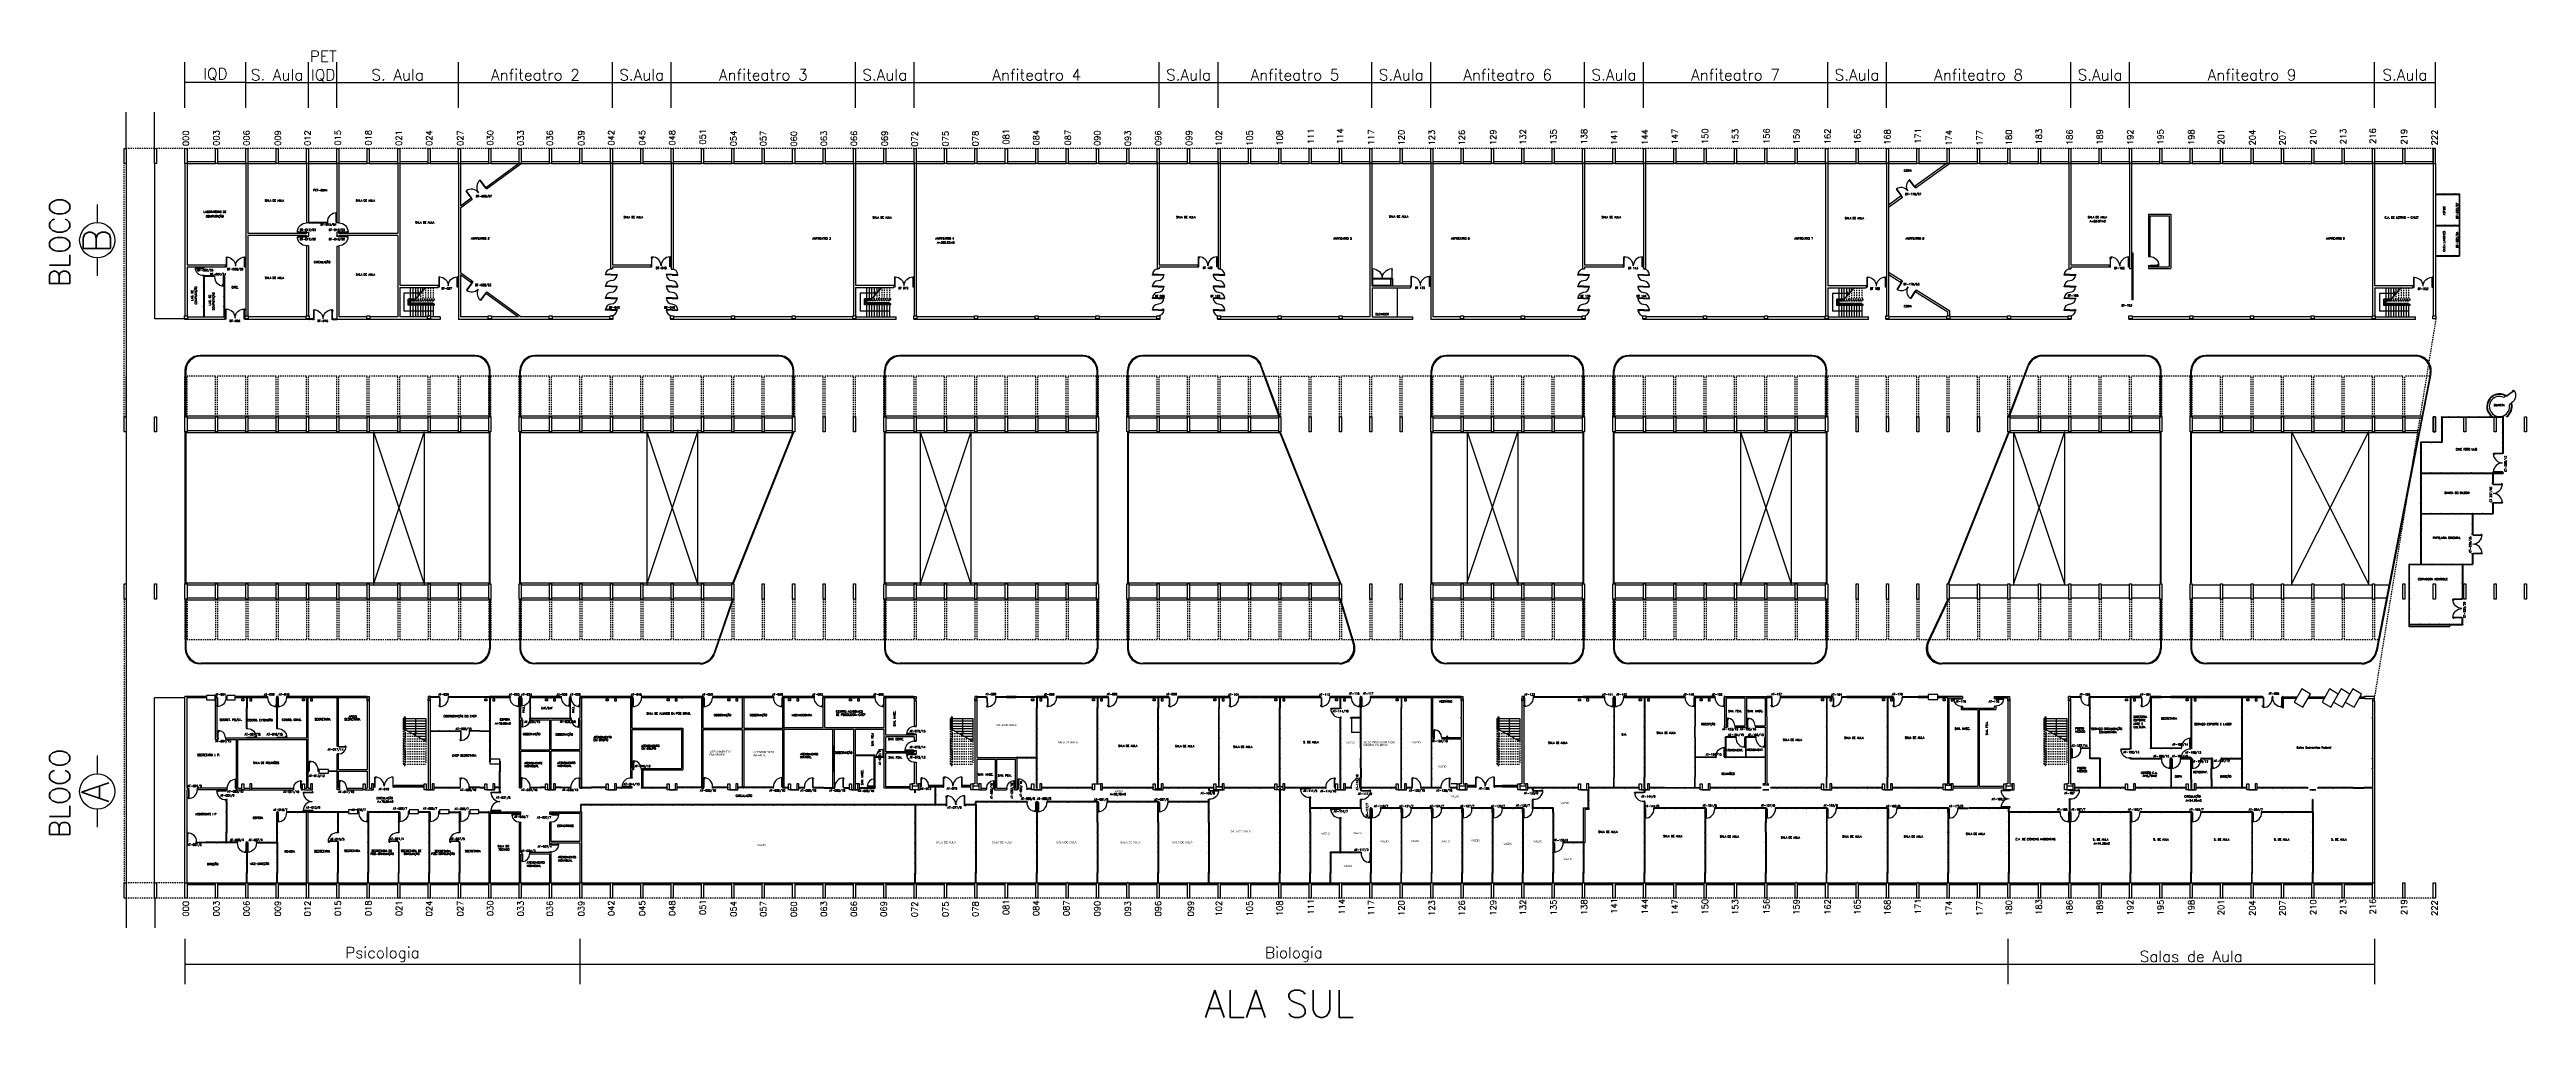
# Model space of a CAD drawing. Header units: millimetres. Extents: x 2860 to 3104, y 1039 to 1134.
import ezdxf
from ezdxf.enums import TextEntityAlignment as Align

# ---------------------------------------------------------------- set-up
doc = ezdxf.new("R2010")
doc.units = ezdxf.units.MM
doc.linetypes.add('HIDDEN2', pattern=[0.1875, 0.125, -0.0625])
for name, color, linetype in [('ALV', 2, 'Continuous'), ('AR-ESQ-EXI', 7, 'Continuous'), ('AR-PIS', 1, 'Continuous'), ('BANC', 2, 'Continuous'), ('DIV', 2, 'Continuous'), ('EQUIP', 1, 'Continuous'), ('ESC', 1, 'Continuous'), ('ESQ', 2, 'Continuous'), ('ESTR', 3, 'Continuous'), ('MACANETA', 2, 'Continuous'), ('MARCO', 2, 'Continuous'), ('NOPILAR1', 2, 'Continuous'), ('PISO', 1, 'Continuous'), ('PORTA', 2, 'Continuous'), ('PROJ', 1, 'HIDDEN2'), ('SOLEIRA', 1, 'Continuous'), ('TEXTO', 2, 'Continuous'), ('TEXTO-CENTRO-CUSTO', 2, 'Continuous'), ('TEXTO-ENDEREÇO', 2, 'Continuous'), ('TXT-IDENTIFICAÇÃO', 4, 'Continuous'), ('ÁREA', 2, 'Continuous')]:
    doc.layers.add(name, color=color, linetype=linetype)
doc.styles.add('1', font='romans.shx')
doc.styles.add('LEGENDA', font='romans.shx', dxfattribs={"height": 0.2})
doc.styles.add('NOPILAR', font='simplex.shx', dxfattribs={"height": 0.6})
doc.styles.get("Standard").update_dxf_attribs({"font": 'arial.ttf'})
doc.styles.add('UNB-100', font='simplex.shx', dxfattribs={"height": 0.2})
doc.styles.add('UNB-100-1', font='simplex.shx', dxfattribs={"height": 0.2})
doc.dimstyles.new('1-600', dxfattribs={"dimtxt": 1.1, "dimasz": 2.5, "dimexe": 2, "dimexo": 4, "dimgap": 0.2, "dimtad": 1, "dimdec": 0, "dimzin": 4, "dimdsep": 46, "dimlunit": 6, "dimtxsty": '1', "dimblk1": 'NONE', "dimblk2": 'NONE', "dimsah": 1, "dimcen": 0, "dimclrd": 2, "dimclre": 2, "dimclrt": 2, "dimadec": 0, "dimazin": 0, "dimtfac": 1, "dimtdec": 0, "dimtmove": 2, "dimatfit": 3, "dimldrblk": 'NONE', "dimfxl": 1, "dimtolj": 1, "dimtzin": 0, "dimarcsym": 0})

# ---------------------------------------------------------------- blocks, each defined once
blk = doc.blocks.new('PILINT-TTS')
for points in [[(-0.2, 0), (-0.2, -0.2), (0, -0.2), (0, 0)], [(-0.8, 0), (-0.8, -0.2), (-1, -0.2), (-1, 0)], [(-0.8, -8.39), (-0.8, -8.99), (-1, -8.99), (-1, -8.39)]]:
    blk.add_lwpolyline(points, close=True)
blk.add_lwpolyline([(-0.2, -8.99), (0, -8.99), (0, -8.39), (-0.2, -8.39), (-0.2, -8.99)])
blk = doc.blocks.new('DIVMT-TTS')
for p, q in [((-0.03, 0.03), (-0.03, 0.006)), ((-0.008, 0.03), (-0.03, 0.03)), ((-0.0185, 0.006), (-0.03, 0.006)), ((-0.0185, -0.006), (-0.0185, 0.006)), ((-0.008, 0.03), (-0.008, 0.02)), ((-0.008, 0.02), (0.008, 0.02)), ((-0.0051, 0), (0.0051, 0)), ((0.0051, 0), (-0.0051, 0)), ((-0.0051, 0), (0.0051, 0)), ((0, -0.0051), (0, 0.0051)), ((0, 0.0051), (0, -0.0051)), ((0.008, 0.03), (0.008, 0.02)), ((0.008, 0.03), (0.03, 0.03)), ((0.0205, 0.006), (0.03, 0.006)), ((0.0205, -0.006), (0.0205, 0.006)), ((0.0205, 0.006), (0.0205, -0.006)), ((0.0205, 0.006), (0.03, 0.006)), ((0.97, 0.03), (0.03, 0.03)), ((0.03, 0.006), (0.03, 0.03)), ((0.03, -0.03), (0.03, 0.03)), ((0.03, -0.005), (0.03, 0.005)), ((0.97, -0.03), (0.97, 0.03)), ((0.97, 0.03), (0.97, 0.009)), ((0.97, 0.009), (0.97, 0.027)), ((0.9795, 0.006), (0.97, 0.006)), ((0.97, -0.005), (0.97, 0.005)), ((0.9795, 0.006), (0.9795, -0.006)), ((1.0051, 0), (0.9949, 0)), ((1, 0.0051), (1, -0.0051)), ((-0.0185, -0.006), (-0.03, -0.006)), ((-0.03, -0.03), (-0.03, -0.006)), ((-0.008, -0.03), (-0.03, -0.03)), ((-0.008, -0.03), (-0.008, -0.02)), ((-0.008, -0.02), (0.008, -0.02)), ((0.008, -0.03), (0.008, -0.02)), ((0.008, -0.03), (0.03, -0.03)), ((0.0205, -0.006), (0.03, -0.006)), ((0.0205, -0.006), (0.03, -0.006)), ((0.03, -0.006), (0.03, -0.03)), ((0.97, -0.03), (0.03, -0.03)), ((0.9795, -0.006), (0.97, -0.006)), ((0.97, -0.009), (0.97, -0.027))]:
    blk.add_line(p, q)
blk = doc.blocks.new('PE80-TTS')
for p, q in [((0.07, 0), (-0.07, 0)), ((-0.07, -0.03), (-0.07, 0)), ((0.07, 0), (0.07, -0.02)), ((0.78, 0.01), (0.69, 0.01)), ((0.69, 0), (0.69, 0.01)), ((0.78, 0.01), (0.78, -0.03)), ((0.04, -0.03), (-0.07, -0.03)), ((0.04, -0.77), (-0.07, -0.77)), ((-0.07, -0.77), (-0.07, -0.8)), ((0.07, -0.8), (-0.07, -0.8)), ((0.07, -0.8), (-0.07, -0.8)), ((0.07, -0.02), (0.04, -0.02)), ((0.04, -0.03), (0.04, -0.02)), ((0.04, -0.77), (0.04, -0.78)), ((0.07, -0.78), (0.04, -0.78)), ((0.07, -0.8), (0.07, -0.78)), ((0.08, -0.03), (0.82, -0.03)), ((0.08, -0.03), (0.08, -0.06)), ((0.08, -0.06), (0.82, -0.06)), ((0.77, 0), (0.69, 0)), ((0.77, -0.09), (0.69, -0.09)), ((0.69, -0.09), (0.69, -0.1)), ((0.78, -0.1), (0.69, -0.1)), ((0.77, 0), (0.77, -0.03)), ((0.77, -0.09), (0.77, -0.06)), ((0.78, -0.1), (0.78, -0.06)), ((0.82, -0.06), (0.82, -0.03))]:
    blk.add_line(p, q)
at = {"color": 1}
blk.add_arc((0.09, -0.03), 0.731, 270, 357.3429, dxfattribs=at)
blk = doc.blocks.new('DIV-TTS')
for p, q in [((-0.0051, 0), (0.0051, 0)), ((0, -0.0051), (0, 0.0051)), ((0.0205, 0.006), (0.03, 0.006)), ((0.0205, -0.006), (0.0205, 0.006)), ((0.03, 0.03), (0.97, 0.03)), ((0.03, 0.03), (0.03, -0.03)), ((0.03, 0.009), (0.03, 0.027)), ((0.03, 0.005), (0.03, -0.005)), ((0.97, 0.03), (0.97, -0.03)), ((0.9795, 0.006), (0.97, 0.006)), ((0.97, 0.005), (0.97, -0.005)), ((0.9795, -0.006), (0.9795, 0.006)), ((1.0051, 0), (0.9949, 0)), ((0.9949, 0), (1.0051, 0)), ((1, -0.0051), (1, 0.0051)), ((0.0205, -0.006), (0.03, -0.006)), ((0.03, -0.03), (0.03, -0.009)), ((0.03, -0.009), (0.03, -0.027)), ((0.03, -0.03), (0.97, -0.03)), ((0.9795, -0.006), (0.97, -0.006))]:
    blk.add_line(p, q)
blk = doc.blocks.new('MTINI-TTS')
for p, q in [((-0.01, 0.03), (-0.03, 0.03)), ((-0.03, 0.01), (-0.03, 0.03)), ((0.03, 0.03), (-0.03, 0.03)), ((-0.03, 0.01), (-0.02, 0.01)), ((-0.02, 0.01), (-0.02, 0)), ((0, 0), (-0.02, 0)), ((-0.01, 0.02), (-0.01, 0.03)), ((-0.01, 0.02), (-0.01, 0.03)), ((-0.01, 0.02), (0.01, 0.02)), ((0.01, 0), (-0.01, 0)), ((0.01, 0.03), (0, 0.03)), ((0, 0.02), (0, 0.02)), ((0, -0.01), (0, 0.01)), ((0.02, 0), (0, 0)), ((0.01, 0.03), (0.03, 0.03)), ((0.01, 0.02), (0.01, 0.03)), ((0.01, 0.02), (0.01, 0.03)), ((0.03, 0.01), (0.02, 0.01)), ((0.02, 0), (0.02, 0.01)), ((0.03, 0.01), (0.03, 0.03))]:
    blk.add_line(p, q)
blk = doc.blocks.new('PDV2D-TTS')
at = {"layer": 'DIV'}
for p, q in [((0.03, 0.05), (0.06, 0.05)), ((0.03, 0.03), (0.03, 0.05)), ((0.03, -0.04), (0.03, 0.03)), ((0.06, 0.05), (0.06, -0.02)), ((0.94, 0.05), (0.94, -0.02)), ((0.97, 0.05), (0.94, 0.05)), ((0.97, 0.03), (0.97, 0.05)), ((0.97, -0.04), (0.97, 0.03)), ((0.03, -0.05), (0.03, -0.03)), ((0.05, -0.05), (0.03, -0.05)), ((0.05, -0.02), (0.06, -0.02)), ((0.05, -0.02), (0.05, -0.05)), ((0.08, -0.05), (0.11, -0.05)), ((0.08, -0.05), (0.08, -0.96)), ((0.11, -0.96), (0.08, -0.96)), ((0.11, -0.05), (0.11, -0.96)), ((0.95, -0.02), (0.94, -0.02)), ((0.95, -0.02), (0.95, -0.05)), ((0.95, -0.05), (0.97, -0.05)), ((0.97, -0.05), (0.97, -0.03))]:
    blk.add_line(p, q, dxfattribs=at)
at = {"layer": 'DIV', "color": 1}
for p, q in [((0.04, -0.92), (0.04, -0.83)), ((0.05, -0.83), (0.04, -0.83)), ((0.04, -0.92), (0.08, -0.92)), ((0.05, -0.91), (0.05, -0.83)), ((0.05, -0.91), (0.08, -0.91)), ((0.14, -0.91), (0.11, -0.91)), ((0.15, -0.92), (0.11, -0.92)), ((0.14, -0.91), (0.14, -0.83)), ((0.14, -0.83), (0.15, -0.83)), ((0.15, -0.92), (0.15, -0.83))]:
    blk.add_line(p, q, dxfattribs=at)
blk.add_arc((0.08, -0.1), 0.865, 270, 3.3214, dxfattribs=at)
blk = doc.blocks.new('PDV1D-TTS')
at = {"layer": 'DIV'}
for p, q in [((0, 0), (-0.01, 0)), ((0, 0.06), (0, 0.07)), ((0, 0.07), (0.03, 0.07)), ((0, -0.06), (0, 0.06)), ((0.03, 0.07), (0.03, -0.04)), ((0.91, 0.07), (0.91, -0.04)), ((0.94, 0.07), (0.91, 0.07)), ((0.94, 0.06), (0.94, 0.07)), ((0.94, -0.06), (0.94, 0.06)), ((0, -0.07), (0, -0.06)), ((0.02, -0.07), (0, -0.07)), ((0.02, -0.04), (0.03, -0.04)), ((0.02, -0.04), (0.02, -0.07)), ((0.05, -0.08), (0.05, -0.94)), ((0.05, -0.08), (0.08, -0.08)), ((0.08, -0.94), (0.05, -0.94)), ((0.08, -0.08), (0.08, -0.94)), ((0.92, -0.04), (0.91, -0.04)), ((0.92, -0.04), (0.92, -0.07)), ((0.92, -0.07), (0.94, -0.07)), ((0.94, -0.07), (0.94, -0.06))]:
    blk.add_line(p, q, dxfattribs=at)
at = {"layer": 'DIV', "color": 1}
for p, q in [((0.02, -0.81), (0.01, -0.81)), ((0.01, -0.9), (0.01, -0.81)), ((0.01, -0.9), (0.05, -0.9)), ((0.02, -0.89), (0.02, -0.81)), ((0.02, -0.89), (0.05, -0.89)), ((0.11, -0.89), (0.08, -0.89)), ((0.12, -0.9), (0.08, -0.9)), ((0.11, -0.81), (0.12, -0.81)), ((0.11, -0.89), (0.11, -0.81)), ((0.12, -0.9), (0.12, -0.81))]:
    blk.add_line(p, q, dxfattribs=at)
blk.add_arc((0.05, -0.08), 0.865, 270, 0, dxfattribs=at)
blk = doc.blocks.new('PDV2E-TTS')
at = {"layer": 'DIV'}
for p, q in [((-0.97, 0.03), (-0.97, 0.05)), ((-0.97, 0.05), (-0.94, 0.05)), ((-0.97, -0.04), (-0.97, 0.03)), ((-0.94, 0.05), (-0.94, -0.02)), ((-0.07, 0.05), (-0.07, -0.02)), ((-0.04, 0.05), (-0.07, 0.05)), ((-0.04, 0.03), (-0.04, 0.05)), ((-0.04, -0.04), (-0.04, 0.03)), ((-0.97, -0.05), (-0.97, -0.03)), ((-0.95, -0.05), (-0.97, -0.05)), ((-0.95, -0.02), (-0.95, -0.05)), ((-0.95, -0.02), (-0.94, -0.02)), ((-0.08, -0.05), (-0.11, -0.05)), ((-0.11, -0.05), (-0.11, -0.97)), ((-0.11, -0.97), (-0.08, -0.97)), ((-0.08, -0.05), (-0.08, -0.97)), ((-0.06, -0.02), (-0.07, -0.02)), ((-0.06, -0.02), (-0.06, -0.05)), ((-0.06, -0.05), (-0.04, -0.05)), ((-0.04, -0.05), (-0.04, -0.03))]:
    blk.add_line(p, q, dxfattribs=at)
at = {"layer": 'DIV', "color": 1}
for p, q in [((-0.14, -0.84), (-0.15, -0.84)), ((-0.15, -0.93), (-0.15, -0.84)), ((-0.15, -0.93), (-0.11, -0.93)), ((-0.14, -0.92), (-0.14, -0.84)), ((-0.14, -0.92), (-0.11, -0.92)), ((-0.05, -0.92), (-0.08, -0.92)), ((-0.04, -0.93), (-0.08, -0.93)), ((-0.05, -0.84), (-0.04, -0.84)), ((-0.05, -0.92), (-0.05, -0.84)), ((-0.04, -0.93), (-0.04, -0.84))]:
    blk.add_line(p, q, dxfattribs=at)
blk.add_arc((-0.08, -0.1), 0.867, 176.6046, 269.9049, dxfattribs=at)
blk = doc.blocks.new('MTT-TTS')
for p, q in [((-0.008, 0.03), (-0.03, 0.03)), ((-0.03, 0.03), (-0.03, 0.006)), ((-0.0185, 0.006), (-0.03, 0.006)), ((-0.0185, -0.006), (-0.0185, 0.006)), ((-0.008, 0.03), (-0.008, 0.02)), ((-0.008, 0.02), (0.008, 0.02)), ((-0.0051, 0), (0.0051, 0)), ((0, -0.0051), (0, 0.0051)), ((0.008, 0.03), (0.03, 0.03)), ((0.008, 0.03), (0.008, 0.02)), ((0.0205, -0.006), (0.0205, 0.006)), ((0.0205, 0.006), (0.03, 0.006)), ((0.03, 0.006), (0.03, 0.03)), ((-0.03, -0.03), (-0.03, -0.006)), ((-0.0185, -0.006), (-0.03, -0.006)), ((-0.008, -0.03), (-0.03, -0.03)), ((-0.008, -0.02), (0.008, -0.02)), ((-0.008, -0.03), (-0.008, -0.02)), ((0.008, -0.03), (0.008, -0.02)), ((0.008, -0.03), (0.03, -0.03)), ((0.0205, -0.006), (0.03, -0.006)), ((0.03, -0.006), (0.03, -0.03))]:
    blk.add_line(p, q)
blk = doc.blocks.new('PTDP-TTS')
at = {"color": 2}
for p, q in [((0.08, 0.9), (0.11, 0.9)), ((0.08, -0.1), (0.08, 0.9)), ((0.11, -0.1), (0.11, 0.9)), ((1.88, 0.9), (1.91, 0.9)), ((1.88, -0.1), (1.88, 0.9)), ((1.91, -0.1), (1.91, 0.9)), ((0.08, -0.1), (0.11, -0.1)), ((1.89, -0.1), (1.92, -0.1))]:
    blk.add_line(p, q, dxfattribs=at)
at = {"color": 1}
for centre, radius, start, end in [((0.1, 0), 0.098, 180, 270), ((0.11, 0.01), 0.892, 0, 90), ((1.9, 0.01), 0.892, 90, 180), ((1.9, 0), 0.0991, 271.7192, 0)]:
    blk.add_arc(centre, radius, start, end, dxfattribs=at)
at = {"layer": 'ESQ', "color": 1}
for p, q in [((0.04, 0.86), (0.04, 0.77)), ((0.04, 0.86), (0.08, 0.86)), ((0.05, 0.77), (0.04, 0.77)), ((0.05, 0.85), (0.05, 0.77)), ((0.05, 0.85), (0.08, 0.85)), ((0.15, 0.86), (0.11, 0.86)), ((0.14, 0.85), (0.11, 0.85)), ((0.14, 0.85), (0.14, 0.77)), ((0.14, 0.77), (0.15, 0.77)), ((0.15, 0.86), (0.15, 0.77))]:
    blk.add_line(p, q, dxfattribs=at)
blk = doc.blocks.new('PD80-TTS')
for p, q in [((-0.78, 0.01), (-0.78, -0.03)), ((-0.78, 0.01), (-0.69, 0.01)), ((-0.69, 0), (-0.69, 0.01)), ((-0.07, 0), (0.07, 0)), ((-0.07, 0), (-0.07, -0.02)), ((0.07, -0.03), (0.07, 0)), ((-0.82, -0.06), (-0.82, -0.03)), ((-0.08, -0.03), (-0.82, -0.03)), ((-0.08, -0.06), (-0.82, -0.06)), ((-0.78, -0.1), (-0.78, -0.06)), ((-0.78, -0.1), (-0.69, -0.1)), ((-0.77, 0), (-0.77, -0.03)), ((-0.77, 0), (-0.69, 0)), ((-0.77, -0.09), (-0.77, -0.06)), ((-0.77, -0.09), (-0.69, -0.09)), ((-0.69, -0.09), (-0.69, -0.1)), ((-0.08, -0.03), (-0.08, -0.06)), ((-0.07, -0.02), (-0.04, -0.02)), ((-0.07, -0.78), (-0.04, -0.78)), ((-0.07, -0.8), (-0.07, -0.78)), ((-0.07, -0.8), (0.07, -0.8)), ((-0.07, -0.8), (0.07, -0.8)), ((-0.04, -0.03), (-0.04, -0.02)), ((-0.04, -0.03), (0.07, -0.03)), ((-0.04, -0.77), (0.07, -0.77)), ((-0.04, -0.77), (-0.04, -0.78)), ((0.07, -0.77), (0.07, -0.8))]:
    blk.add_line(p, q)
at = {"color": 1}
blk.add_arc((-0.09, -0.03), 0.731, 182.6571, 270, dxfattribs=at)
blk = doc.blocks.new('PDV1E-TTS')
at = {"layer": 'DIV'}
for p, q in [((-0.94, 0.07), (-0.91, 0.07)), ((-0.94, 0.06), (-0.94, 0.07)), ((-0.94, -0.06), (-0.94, 0.06)), ((-0.91, 0.07), (-0.91, -0.04)), ((0, 0.07), (-0.03, 0.07)), ((-0.03, 0.07), (-0.03, -0.04)), ((0, 0.06), (0, 0.07)), ((0, -0.06), (0, 0.06)), ((0, 0), (0.01, 0)), ((-0.94, -0.07), (-0.94, -0.06)), ((-0.92, -0.07), (-0.94, -0.07)), ((-0.92, -0.04), (-0.92, -0.07)), ((-0.92, -0.04), (-0.91, -0.04)), ((-0.11, -0.81), (-0.12, -0.81)), ((-0.12, -0.9), (-0.12, -0.81)), ((-0.12, -0.9), (-0.08, -0.9)), ((-0.11, -0.89), (-0.11, -0.81)), ((-0.11, -0.89), (-0.08, -0.89)), ((-0.08, -0.08), (-0.08, -0.94)), ((-0.05, -0.08), (-0.08, -0.08)), ((-0.08, -0.94), (-0.05, -0.94)), ((-0.05, -0.08), (-0.05, -0.94)), ((-0.02, -0.89), (-0.05, -0.89)), ((-0.01, -0.9), (-0.05, -0.9)), ((-0.02, -0.04), (-0.03, -0.04)), ((-0.02, -0.04), (-0.02, -0.07)), ((-0.02, -0.07), (0, -0.07)), ((-0.02, -0.81), (-0.01, -0.81)), ((-0.02, -0.89), (-0.02, -0.81)), ((-0.01, -0.9), (-0.01, -0.81)), ((0, -0.07), (0, -0.06))]:
    blk.add_line(p, q, dxfattribs=at)
blk.add_arc((-0.05, -0.08), 0.865, 180, 270, dxfattribs=at)
blk = doc.blocks.new('ESCA-TTS')
at = {"color": 1, "linetype": 'Continuous'}
for p in [(-2.26, 0), (0, -1)]:
    blk.add_line(p, (-2.26, -2.25), dxfattribs=at)
at = {"color": 1}
for p, q in [((-0.2, 0), (-2.26, 0)), ((-0.2, 0.15), (-0.2, -1.111)), ((-0.1, 0.15), (-0.2, 0.15)), ((-0.1, 0.15), (-0.1, -1.055)), ((0, 0), (-0.1, 0)), ((0, 0), (0, -1)), ((-0.2, -0.25), (-2.26, -0.25)), ((-0.2, -0.5), (-2.26, -0.5)), ((-0.2, -0.75), (-2.26, -0.75)), ((-0.2, -1), (-2.26, -1)), ((-0.452, -1.25), (-2.26, -1.25)), ((-0.904, -1.5), (-2.26, -1.5)), ((-1.356, -1.75), (-2.26, -1.75)), ((-1.808, -2), (-2.26, -2)), ((0, -0.25), (-0.1, -0.25)), ((0, -0.5), (-0.1, -0.5)), ((0, -0.75), (-0.1, -0.75)), ((0, -1), (-0.1, -1))]:
    blk.add_line(p, q, dxfattribs=at)
at = {"color": 1, "linetype": 'HIDDEN2'}
for p, q in [((-2.26, -2.25), (-2.26, -4.5)), ((-0.2, -2.25), (-2.26, -2.25)), ((-0.2, -2), (-1.808, -2)), ((-0.2, -1.75), (-1.356, -1.75)), ((-0.2, -1.5), (-0.904, -1.5)), ((-0.2, -1.111), (-0.2, -4.65)), ((-0.1, -1.055), (-0.1, -4.65)), ((0, -1.25), (-0.1, -1.25)), ((0, -1.5), (-0.1, -1.5)), ((0, -1.75), (-0.1, -1.75)), ((0, -2), (-0.1, -2)), ((0, -2.25), (-0.1, -2.25)), ((0, -1), (0, -4.5)), ((-0.2, -2.5), (-2.26, -2.5)), ((-0.2, -2.75), (-2.26, -2.75)), ((-0.2, -3), (-2.26, -3)), ((-0.2, -3.25), (-2.26, -3.25)), ((-0.2, -3.5), (-2.26, -3.5)), ((-0.2, -3.75), (-2.26, -3.75)), ((-0.2, -4), (-2.26, -4)), ((-0.2, -4.25), (-2.26, -4.25)), ((-0.2, -4.5), (-2.26, -4.5)), ((-0.1, -4.65), (-0.2, -4.65)), ((0, -2.5), (-0.1, -2.5)), ((0, -2.75), (-0.1, -2.75)), ((0, -3), (-0.1, -3)), ((0, -3.25), (-0.1, -3.25)), ((0, -3.5), (-0.1, -3.5)), ((0, -3.75), (-0.1, -3.75)), ((0, -4), (-0.1, -4)), ((0, -4.25), (-0.1, -4.25)), ((0, -4.5), (-0.1, -4.5))]:
    blk.add_line(p, q, dxfattribs=at)
blk = doc.blocks.new('PILB-TTS')
blk.add_lwpolyline([(-0.3, 0.31), (0, 0.31), (0, 0), (-0.3, 0)], close=True)
blk = doc.blocks.new('PE90-TTS')
for p, q in [((0, 0.2), (0.1, 0.2)), ((0.1, 0), (0, 0)), ((0.06, 1.06), (0.1, 1.06)), ((0.06, 1.06), (0.06, 0.97)), ((0.07, 0.97), (0.06, 0.97)), ((0.07, 1.05), (0.1, 1.05)), ((0.07, 1.05), (0.07, 0.97)), ((0.1, 0.2), (0.1, 1.1)), ((0.1, 1.1), (0.13, 1.1)), ((0.1, 0.2), (0.1, 0)), ((0.13, 0.2), (0.1, 0.2)), ((0.13, 1.1), (0.13, 0.2)), ((0.17, 1.06), (0.13, 1.06)), ((0.16, 1.05), (0.13, 1.05)), ((0.16, 1.05), (0.16, 0.97)), ((0.16, 0.97), (0.17, 0.97)), ((0.17, 1.06), (0.17, 0.97))]:
    blk.add_line(p, q)
blk.add_arc((0.13, 0.2), 0.9, 0, 90)
blk = doc.blocks.new('A$C0AB530C7')
at = {"layer": 'DIV'}
for p, q in [((0.02, 0.06), (0, 0.06)), ((0, 0.04), (0, 0.06)), ((0, 0.04), (0.01, 0.04)), ((0, 0.02), (0.01, 0.02)), ((0, 0.02), (0, 0)), ((0.01, 0.02), (0.01, 0.04)), ((0.02, 0.05), (0.02, 0.06)), ((0.02, 0.05), (0.02, 0.06)), ((0.02, 0.05), (0.04, 0.05)), ((0.02, 0.03), (0.04, 0.03)), ((0.04, 0.03), (0.02, 0.03)), ((0.04, 0.01), (0.02, 0.01)), ((0.02, 0.01), (0.02, 0)), ((0.03, 0.02), (0.03, 0.04)), ((0.03, 0.04), (0.03, 0.02)), ((0.03, 0.02), (0.03, 0.04)), ((0.04, 0.05), (0.04, 0.06)), ((0.04, 0.05), (0.04, 0.06)), ((0.04, 0.06), (0.06, 0.06)), ((0.04, 0.01), (0.04, 0)), ((0.05, 0.02), (0.05, 0.04)), ((0.06, 0.04), (0.05, 0.04)), ((0.06, 0.02), (0.05, 0.02)), ((0.06, 0.04), (0.06, 0.06)), ((0.06, 0.02), (0.06, 0)), ((0, 0), (0.02, 0)), ((0.06, 0), (0.04, 0))]:
    blk.add_line(p, q, dxfattribs=at)
blk = doc.blocks.new('PD90-TTS')
for p, q in [((-0.17, 1.06), (-0.13, 1.06)), ((-0.17, 1.06), (-0.17, 0.97)), ((-0.16, 0.97), (-0.17, 0.97)), ((-0.16, 1.05), (-0.13, 1.05)), ((-0.16, 1.05), (-0.16, 0.97)), ((-0.1, 1.1), (-0.13, 1.1)), ((-0.13, 1.1), (-0.13, 0.2)), ((-0.13, 0.2), (-0.1, 0.2)), ((-0.1, 0.2), (-0.1, 1.1)), ((-0.06, 1.06), (-0.1, 1.06)), ((-0.07, 1.05), (-0.1, 1.05)), ((0, 0.2), (-0.1, 0.2)), ((-0.1, 0.2), (-0.1, 0)), ((-0.1, 0), (0, 0)), ((-0.07, 1.05), (-0.07, 0.97)), ((-0.07, 0.97), (-0.06, 0.97)), ((-0.06, 1.06), (-0.06, 0.97))]:
    blk.add_line(p, q)
blk.add_arc((-0.13, 0.2), 0.9, 90, 180)
blk = doc.blocks.new('DIVCIR-TTS')
for p, q in [((0, 0), (-0.01, 0)), ((-0.01, 0), (0, 0)), ((-0.01, 0), (0, 0)), ((0, 0), (0, 0.02)), ((0.01, 0.02), (0, 0.02)), ((0, 0), (0, -0.01)), ((0, -0.01), (0, 0)), ((0, -0.02), (0, 0)), ((0.01, 0.03), (0.01, 0.02)), ((0.01, 0.03), (0.03, 0.03)), ((0.02, 0.01), (0.02, -0.01)), ((0.02, 0.01), (0.03, 0.01)), ((0.02, 0.01), (0.03, 0.01)), ((0.02, 0.01), (0.02, -0.01)), ((0.02, 0.01), (0.03, 0.01)), ((0.02, 0), (0.02, 0)), ((0.47, 0.03), (0.03, 0.03)), ((0.03, -0.03), (0.03, 0.03)), ((0.03, 0.01), (0.03, 0.03)), ((0.03, -0.03), (0.03, 0.03)), ((0.03, -0.01), (0.03, 0)), ((0.03, -0.01), (0.03, 0)), ((0.47, 0.03), (0.47, 0.01)), ((0.47, 0.01), (0.47, 0.03)), ((0.47, -0.03), (0.47, 0.03)), ((0.47, 0.03), (0.47, 0.01)), ((0.49, 0.03), (0.47, 0.03)), ((0.48, 0.01), (0.47, 0.01)), ((0.48, 0.01), (0.47, 0.01)), ((0.47, -0.01), (0.47, 0)), ((0.48, 0.01), (0.48, -0.01)), ((0.48, -0.01), (0.48, 0.01)), ((0.49, 0.03), (0.49, 0.02)), ((0.49, 0.02), (0.51, 0.02)), ((0.51, 0), (0.49, 0)), ((0.49, 0), (0.51, 0)), ((0.51, 0), (0.49, 0)), ((0.49, 0), (0.51, 0)), ((0.5, 0), (0.5, -0.01)), ((0.5, -0.01), (0.5, 0)), ((0.5, 0), (0.5, -0.01)), ((0.51, 0.03), (0.51, 0.02)), ((0.51, 0.03), (0.53, 0.03)), ((0.52, 0.01), (0.53, 0.01)), ((0.52, -0.01), (0.52, 0.01)), ((0.52, 0.01), (0.52, -0.01)), ((0.52, 0.01), (0.53, 0.01)), ((1.47, 0.03), (0.53, 0.03)), ((0.53, 0.01), (0.53, 0.03)), ((0.53, -0.03), (0.53, 0.03)), ((0.53, -0.01), (0.53, 0)), ((1.47, -0.03), (1.47, 0.03)), ((1.47, 0.01), (1.47, 0.03)), ((1.47, 0.03), (1.47, 0.01)), ((1.47, 0.03), (1.47, 0.01)), ((1.49, 0.03), (1.47, 0.03)), ((1.48, 0.01), (1.47, 0.01)), ((1.48, 0.01), (1.47, 0.01)), ((1.47, -0.01), (1.47, 0)), ((1.48, 0.01), (1.48, -0.01)), ((1.48, -0.01), (1.48, 0.01)), ((1.49, 0.03), (1.49, 0.02)), ((1.49, 0.02), (1.51, 0.02)), ((1.51, 0), (1.49, 0)), ((1.49, 0), (1.51, 0)), ((1.51, 0), (1.49, 0)), ((1.49, 0), (1.51, 0)), ((1.5, 0), (1.5, -0.01)), ((1.5, -0.01), (1.5, 0)), ((1.5, 0), (1.5, -0.01)), ((1.51, 0.03), (1.51, 0.02)), ((1.51, 0.03), (1.53, 0.03)), ((1.52, 0.01), (1.53, 0.01)), ((1.52, -0.01), (1.52, 0.01)), ((1.52, 0.01), (1.52, -0.01)), ((1.52, 0.01), (1.53, 0.01)), ((2.47, 0.03), (1.53, 0.03)), ((1.53, 0.01), (1.53, 0.03)), ((1.53, -0.03), (1.53, 0.03)), ((1.53, -0.01), (1.53, 0)), ((2.47, -0.03), (2.47, 0.03)), ((2.47, 0.01), (2.47, 0.03)), ((2.47, 0.03), (2.47, 0.01)), ((2.47, 0.03), (2.47, 0.01)), ((2.49, 0.03), (2.47, 0.03)), ((2.48, 0.01), (2.47, 0.01)), ((2.48, 0.01), (2.47, 0.01)), ((2.47, -0.01), (2.47, 0)), ((2.48, 0.01), (2.48, -0.01)), ((2.48, -0.01), (2.48, 0.01)), ((2.49, 0.03), (2.49, 0.02)), ((2.49, 0.02), (2.51, 0.02)), ((2.51, 0), (2.49, 0)), ((2.49, 0), (2.51, 0)), ((2.51, 0), (2.49, 0)), ((2.49, 0), (2.51, 0)), ((2.5, 0), (2.5, -0.01)), ((2.5, -0.01), (2.5, 0)), ((2.5, 0), (2.5, -0.01)), ((2.51, 0.03), (2.51, 0.02)), ((2.51, 0.03), (2.53, 0.03)), ((2.52, 0.01), (2.53, 0.01)), ((2.52, -0.01), (2.52, 0.01)), ((2.52, 0.01), (2.52, -0.01)), ((2.52, 0.01), (2.53, 0.01)), ((3.47, 0.03), (2.53, 0.03)), ((2.53, 0.01), (2.53, 0.03)), ((2.53, -0.03), (2.53, 0.03)), ((2.53, -0.01), (2.53, 0)), ((3.47, -0.03), (3.47, 0.03)), ((3.47, 0.01), (3.47, 0.03)), ((3.47, 0.03), (3.47, 0.01)), ((3.47, 0.03), (3.47, 0.01)), ((3.49, 0.03), (3.47, 0.03)), ((3.48, 0.01), (3.47, 0.01)), ((3.48, 0.01), (3.47, 0.01)), ((3.47, -0.01), (3.47, 0)), ((3.48, 0.01), (3.48, -0.01)), ((3.48, -0.01), (3.48, 0.01)), ((3.49, 0.03), (3.49, 0.02)), ((3.49, 0.02), (3.51, 0.02)), ((3.51, 0), (3.49, 0)), ((3.49, 0), (3.51, 0)), ((3.51, 0), (3.49, 0)), ((3.49, 0), (3.51, 0)), ((3.5, 0), (3.5, -0.01)), ((3.5, -0.01), (3.5, 0)), ((3.5, 0), (3.5, -0.01)), ((3.51, 0.03), (3.51, 0.02)), ((3.51, 0.03), (3.53, 0.03)), ((3.52, 0.01), (3.53, 0.01)), ((3.52, -0.01), (3.52, 0.01)), ((3.52, 0.01), (3.52, -0.01)), ((3.52, 0.01), (3.53, 0.01)), ((4.47, 0.03), (3.53, 0.03)), ((3.53, 0.01), (3.53, 0.03)), ((3.53, -0.03), (3.53, 0.03)), ((3.53, -0.01), (3.53, 0)), ((4.47, 0.03), (4.47, 0.01)), ((4.49, 0.03), (4.47, 0.03)), ((4.47, -0.03), (4.47, 0.03)), ((4.47, 0.01), (4.47, 0.03)), ((4.47, 0.03), (4.47, 0.01)), ((4.48, 0.01), (4.47, 0.01)), ((4.48, 0.01), (4.47, 0.01)), ((4.47, -0.01), (4.47, 0)), ((4.48, -0.01), (4.48, 0.01)), ((4.48, 0.01), (4.48, -0.01)), ((4.49, 0.03), (4.49, 0.02)), ((4.49, 0.02), (4.51, 0.02)), ((4.49, 0), (4.51, 0)), ((4.51, 0), (4.49, 0)), ((4.49, 0), (4.51, 0)), ((4.51, 0), (4.49, 0)), ((4.5, -0.01), (4.5, 0)), ((4.5, 0), (4.5, -0.01)), ((4.5, 0), (4.5, -0.01)), ((4.51, 0.03), (4.51, 0.02)), ((4.51, 0.03), (4.53, 0.03)), ((4.52, 0.01), (4.53, 0.01)), ((4.52, -0.01), (4.52, 0.01)), ((4.52, 0.01), (4.52, -0.01)), ((4.52, 0.01), (4.53, 0.01)), ((4.53, 0.01), (4.53, 0.03)), ((4.53, -0.03), (4.53, 0.03)), ((4.97, 0.03), (4.53, 0.03)), ((4.53, -0.01), (4.53, 0)), ((4.97, 0.03), (4.97, 0.01)), ((4.97, 0.01), (4.97, 0.03)), ((4.97, -0.03), (4.97, 0.03)), ((4.97, 0.01), (4.97, 0.03)), ((4.99, 0.03), (4.97, 0.03)), ((4.97, 0.03), (4.97, -0.03)), ((4.98, 0.01), (4.97, 0.01)), ((4.97, -0.01), (4.97, 0)), ((4.98, 0), (4.97, 0)), ((4.98, 0), (4.97, 0)), ((4.97, 0), (4.97, -0.01)), ((4.98, 0.01), (4.98, -0.01)), ((4.98, 0), (4.98, -0.01)), ((4.98, -0.01), (4.98, 0)), ((4.99, 0.03), (4.99, 0.02)), ((5, 0.02), (4.99, 0.02)), ((5, 0), (4.99, 0)), ((5, 0.02), (5, 0)), ((5, 0), (5, -0.01)), ((5, 0), (5, -0.01)), ((0, -0.02), (0.01, -0.02)), ((0.01, -0.03), (0.01, -0.02)), ((0.01, -0.03), (0.03, -0.03)), ((0.02, -0.01), (0.03, -0.01)), ((0.02, -0.01), (0.03, -0.01)), ((0.02, -0.01), (0.03, -0.01)), ((0.03, -0.01), (0.03, -0.03)), ((0.47, -0.03), (0.03, -0.03)), ((0.48, -0.01), (0.47, -0.01)), ((0.47, -0.01), (0.47, -0.03)), ((0.48, -0.01), (0.47, -0.01)), ((0.47, -0.03), (0.47, -0.01)), ((0.49, -0.03), (0.47, -0.03)), ((0.49, -0.03), (0.49, -0.02)), ((0.49, -0.02), (0.51, -0.02)), ((0.51, -0.03), (0.51, -0.02)), ((0.51, -0.03), (0.53, -0.03)), ((0.52, -0.01), (0.53, -0.01)), ((0.52, -0.01), (0.53, -0.01)), ((0.53, -0.01), (0.53, -0.03)), ((1.47, -0.03), (0.53, -0.03)), ((1.47, -0.01), (1.47, -0.03)), ((1.48, -0.01), (1.47, -0.01)), ((1.48, -0.01), (1.47, -0.01)), ((1.47, -0.03), (1.47, -0.01)), ((1.49, -0.03), (1.47, -0.03)), ((1.49, -0.03), (1.49, -0.02)), ((1.49, -0.02), (1.51, -0.02)), ((1.51, -0.03), (1.51, -0.02)), ((1.51, -0.03), (1.53, -0.03)), ((1.52, -0.01), (1.53, -0.01)), ((1.52, -0.01), (1.53, -0.01)), ((1.53, -0.01), (1.53, -0.03)), ((2.47, -0.03), (1.53, -0.03)), ((2.47, -0.01), (2.47, -0.03)), ((2.48, -0.01), (2.47, -0.01)), ((2.48, -0.01), (2.47, -0.01)), ((2.47, -0.03), (2.47, -0.01)), ((2.49, -0.03), (2.47, -0.03)), ((2.49, -0.03), (2.49, -0.02)), ((2.49, -0.02), (2.51, -0.02)), ((2.51, -0.03), (2.51, -0.02)), ((2.51, -0.03), (2.53, -0.03)), ((2.52, -0.01), (2.53, -0.01)), ((2.52, -0.01), (2.53, -0.01)), ((2.53, -0.01), (2.53, -0.03)), ((3.47, -0.03), (2.53, -0.03)), ((3.47, -0.01), (3.47, -0.03)), ((3.48, -0.01), (3.47, -0.01)), ((3.48, -0.01), (3.47, -0.01)), ((3.47, -0.03), (3.47, -0.01)), ((3.49, -0.03), (3.47, -0.03)), ((3.49, -0.03), (3.49, -0.02)), ((3.49, -0.02), (3.51, -0.02)), ((3.51, -0.03), (3.51, -0.02)), ((3.51, -0.03), (3.53, -0.03)), ((3.52, -0.01), (3.53, -0.01)), ((3.52, -0.01), (3.53, -0.01)), ((3.53, -0.01), (3.53, -0.03)), ((4.47, -0.03), (3.53, -0.03)), ((4.48, -0.01), (4.47, -0.01)), ((4.47, -0.03), (4.47, -0.01)), ((4.47, -0.01), (4.47, -0.03)), ((4.48, -0.01), (4.47, -0.01)), ((4.49, -0.03), (4.47, -0.03)), ((4.49, -0.03), (4.49, -0.02)), ((4.49, -0.02), (4.51, -0.02)), ((4.51, -0.03), (4.51, -0.02)), ((4.51, -0.03), (4.53, -0.03)), ((4.52, -0.01), (4.53, -0.01)), ((4.52, -0.01), (4.53, -0.01)), ((4.53, -0.01), (4.53, -0.03)), ((4.97, -0.03), (4.53, -0.03)), ((4.98, -0.01), (4.97, -0.01)), ((4.97, -0.01), (4.97, -0.03)), ((4.97, -0.01), (4.97, -0.03)), ((4.98, -0.01), (4.97, -0.01)), ((4.98, -0.01), (4.97, -0.01)), ((4.99, -0.03), (4.97, -0.03)), ((5, 0), (4.99, 0)), ((4.99, -0.03), (4.99, -0.02)), ((4.99, -0.02), (5, -0.02)), ((5, 0), (5, -0.02))]:
    blk.add_line(p, q)
blk = doc.blocks.new('PDVDP-TTS')
at = {"layer": 'DIV'}
for p, q in [((0.03, 0.03), (0.03, 0.05)), ((0.03, 0.05), (0.06, 0.05)), ((0.03, -0.04), (0.03, 0.03)), ((0.06, 0.05), (0.06, -0.02)), ((1.96, 0.05), (1.93, 0.05)), ((1.93, 0.05), (1.93, -0.02)), ((1.96, 0.03), (1.96, 0.05)), ((1.96, -0.04), (1.96, 0.03)), ((0.03, -0.05), (0.03, -0.03)), ((0.05, -0.05), (0.03, -0.05)), ((0.05, -0.81), (0.04, -0.81)), ((0.04, -0.9), (0.04, -0.81)), ((0.04, -0.9), (0.08, -0.9)), ((0.05, -0.02), (0.05, -0.05)), ((0.05, -0.02), (0.06, -0.02)), ((0.05, -0.89), (0.05, -0.81)), ((0.05, -0.89), (0.08, -0.89)), ((0.08, -0.05), (0.08, -0.94)), ((0.08, -0.05), (0.11, -0.05)), ((0.11, -0.94), (0.08, -0.94)), ((0.11, -0.05), (0.11, -0.94)), ((0.14, -0.89), (0.11, -0.89)), ((0.15, -0.9), (0.11, -0.9)), ((0.14, -0.81), (0.15, -0.81)), ((0.14, -0.89), (0.14, -0.81)), ((0.15, -0.9), (0.15, -0.81)), ((1.85, -0.9), (1.85, -0.81)), ((1.86, -0.81), (1.85, -0.81)), ((1.85, -0.9), (1.89, -0.9)), ((1.86, -0.89), (1.86, -0.81)), ((1.86, -0.89), (1.89, -0.89)), ((1.89, -0.05), (1.89, -0.94)), ((1.92, -0.05), (1.89, -0.05)), ((1.89, -0.94), (1.92, -0.94)), ((1.92, -0.05), (1.92, -0.94)), ((1.95, -0.89), (1.92, -0.89)), ((1.96, -0.9), (1.92, -0.9)), ((1.94, -0.02), (1.93, -0.02)), ((1.94, -0.02), (1.94, -0.05)), ((1.94, -0.05), (1.96, -0.05)), ((1.95, -0.89), (1.95, -0.81)), ((1.95, -0.81), (1.96, -0.81)), ((1.96, -0.05), (1.96, -0.03)), ((1.96, -0.9), (1.96, -0.81))]:
    blk.add_line(p, q, dxfattribs=at)
for centre, radius, start, end in [((0.11, -0.05), 0.885, 270, 0), ((1.89, -0.05), 0.886, 180, 270)]:
    blk.add_arc(centre, radius, start, end, dxfattribs=at)
blk = doc.blocks.new('ESCB-TTS')
at = {"color": 1}
for p, q in [((-2.7, 0), (-2.7, -1.14)), ((-2.45, 0), (-2.45, -1.14)), ((-1.2, 0), (-2.38, -1.34)), ((-2.2, 0), (-2.2, -1.14)), ((-1.95, 0), (-1.95, -0.86)), ((-1.7, 0), (-1.7, -0.57)), ((-1.45, -0.28), (-1.45, 0)), ((-2.2, -1.14), (-2.9, -1.14)), ((-2.9, -1.75), (-2.9, -1.14)), ((-0.3, -1.75), (-2.9, -1.75)), ((-2.29, -1.24), (-2.8, -1.24)), ((-2.8, -1.65), (-2.8, -1.24)), ((-0.3, -1.65), (-2.8, -1.65)), ((-2.38, -1.34), (-2.7, -1.34)), ((-2.7, -1.34), (-2.7, -1.65)), ((-1.94, -1.55), (-2.7, -1.55)), ((-2.7, -1.75), (-2.7, -2.9)), ((-2.45, -1.24), (-2.45, -1.34)), ((-2.45, -1.55), (-2.45, -1.65)), ((-2.45, -1.75), (-2.45, -2.9)), ((-2.2, -1.24), (-2.2, -1.34)), ((-2.2, -1.55), (-2.2, -1.65)), ((-2.2, -1.75), (-2.2, -2.9)), ((-1.95, -1.55), (-1.95, -1.65)), ((-1.95, -1.75), (-1.95, -2.9)), ((-1.66, -1.55), (-1.94, -1.55)), ((-0.94, -1.55), (-1.73, -1.55)), ((-1.7, -1.55), (-1.7, -1.65)), ((-1.7, -1.75), (-1.7, -2.9)), ((-1.45, -1.24), (-1.45, -1.34)), ((-1.45, -1.55), (-1.45, -1.65)), ((-1.45, -1.75), (-1.45, -2.9)), ((-1.2, -1.55), (-1.2, -1.65)), ((-1.2, -1.75), (-1.2, -2.9)), ((-0.95, -1.55), (-0.95, -1.65)), ((-0.95, -1.75), (-0.95, -2.9)), ((-0.45, -1.55), (-0.94, -1.55)), ((-0.7, -1.55), (-0.7, -1.65)), ((-0.7, -1.75), (-0.7, -2.9)), ((-0.45, -1.55), (-0.45, -1.65)), ((-0.45, -1.75), (-0.45, -2.9)), ((-0.3, -1.75), (-0.3, -1.65))]:
    blk.add_line(p, q, dxfattribs=at)
at = {"color": 1, "linetype": 'HIDDEN2'}
for p, q in [((-1.2, 0), (-1.2, -1.14)), ((-0.95, 0), (-0.95, -1.14)), ((-0.7, 0), (-0.7, -1.14)), ((-0.45, 0), (-0.45, -1.14)), ((-0.45, -1.34), (-2.38, -1.34)), ((-0.3, -1.24), (-2.29, -1.24)), ((-0.3, -1.14), (-2.2, -1.14)), ((-1.95, -0.86), (-1.95, -1.14)), ((-1.95, -1.24), (-1.95, -1.34)), ((-1.7, -0.57), (-1.7, -1.14)), ((-1.7, -1.24), (-1.7, -1.34)), ((-1.45, -0.28), (-1.45, -1.14)), ((-1.2, -1.24), (-1.2, -1.34)), ((-0.95, -1.24), (-0.95, -1.34)), ((-0.7, -1.24), (-0.7, -1.34)), ((-0.45, -1.24), (-0.45, -1.34)), ((-0.3, -1.24), (-0.3, -1.14))]:
    blk.add_line(p, q, dxfattribs=at)
blk = doc.blocks.new('*D70')
at = {"layer": 'DEFPOINTS', "color": 0, "transparency": 16777216}
for p in [(3053.11, 1050.67), (3089.31, 1050.67), (3089.31, 1044.17)]:
    blk.add_point(p, dxfattribs=at)
at = {"layer": 'TEXTO-CENTRO-CUSTO', "color": 2, "lineweight": -2, "transparency": 16777216}
for p, q in [((3053.11, 1046.67), (3053.11, 1042.17)), ((3089.31, 1046.67), (3089.31, 1042.17)), ((3053.11, 1044.17), (3089.31, 1044.17))]:
    blk.add_line(p, q, dxfattribs=at)
at = {"layer": 'TEXTO-CENTRO-CUSTO', "color": 2, "transparency": 16777216, "insert": (3071.21, 1044.92), "char_height": 1.1, "attachment_point": 5, "style": '1'}
blk.add_mtext('\\A1;Salas de Aula', dxfattribs=at)
blk = doc.blocks.new('_NONE')
at = {"color": 0, "linetype": 'ByBlock'}
blk.add_circle((0, 0), 0.25, dxfattribs=at)
blk = doc.blocks.new('*D71')
at = {"layer": 'DEFPOINTS', "color": 0, "transparency": 16777216}
for p in [(2912.11, 1050.67), (3053.11, 1050.67), (3053.11, 1044.17)]:
    blk.add_point(p, dxfattribs=at)
at = {"layer": 'TEXTO-CENTRO-CUSTO', "color": 2, "lineweight": -2, "transparency": 16777216}
for p, q in [((2912.11, 1046.67), (2912.11, 1042.17)), ((3053.11, 1046.67), (3053.11, 1042.17)), ((2912.11, 1044.17), (3053.11, 1044.17))]:
    blk.add_line(p, q, dxfattribs=at)
at = {"layer": 'TEXTO-CENTRO-CUSTO', "color": 2, "transparency": 16777216, "insert": (2982.61, 1045.11), "char_height": 1.1, "attachment_point": 5, "style": '1'}
blk.add_mtext('\\A1;Biologia', dxfattribs=at)
blk = doc.blocks.new('*D72')
at = {"layer": 'DEFPOINTS', "color": 0, "transparency": 16777216}
for p in [(2873.11, 1050.67), (2912.11, 1050.67), (2912.11, 1044.17)]:
    blk.add_point(p, dxfattribs=at)
at = {"layer": 'TEXTO-CENTRO-CUSTO', "color": 2, "lineweight": -2, "transparency": 16777216}
for p, q in [((2873.11, 1046.67), (2873.11, 1042.17)), ((2912.11, 1046.67), (2912.11, 1042.17)), ((2873.11, 1044.17), (2912.11, 1044.17))]:
    blk.add_line(p, q, dxfattribs=at)
at = {"layer": 'TEXTO-CENTRO-CUSTO', "color": 2, "transparency": 16777216, "insert": (2892.61, 1045.11), "char_height": 1.1, "attachment_point": 5, "style": '1'}
blk.add_mtext('\\A1;Psicologia', dxfattribs=at)
blk = doc.blocks.new('*D73')
at = {"layer": 'DEFPOINTS', "color": 0, "transparency": 16777216}
for p in [(2885.31, 1131.18), (2879.11, 1124.68), (2885.31, 1124.68)]:
    blk.add_point(p, dxfattribs=at)
at = {"layer": 'TEXTO-CENTRO-CUSTO', "color": 2, "lineweight": -2, "transparency": 16777216}
for p, q in [((2879.11, 1128.68), (2879.11, 1133.18)), ((2885.31, 1128.68), (2885.31, 1133.18)), ((2879.11, 1131.18), (2885.31, 1131.18))]:
    blk.add_line(p, q, dxfattribs=at)
at = {"layer": 'TEXTO-CENTRO-CUSTO', "color": 2, "transparency": 16777216, "insert": (2882.21, 1131.93), "char_height": 1.1, "attachment_point": 5, "style": '1'}
blk.add_mtext('\\A1;S. Aula', dxfattribs=at)
blk = doc.blocks.new('*D74')
at = {"layer": 'DEFPOINTS', "color": 0, "transparency": 16777216}
for p in [(2888.11, 1131.18), (2885.31, 1124.68), (2888.11, 1124.68)]:
    blk.add_point(p, dxfattribs=at)
at = {"layer": 'TEXTO-CENTRO-CUSTO', "color": 2, "lineweight": -2, "transparency": 16777216}
for p, q in [((2885.31, 1128.68), (2885.31, 1133.18)), ((2888.11, 1128.68), (2888.11, 1133.18)), ((2885.31, 1131.18), (2888.11, 1131.18))]:
    blk.add_line(p, q, dxfattribs=at)
at = {"layer": 'TEXTO-CENTRO-CUSTO', "color": 2, "transparency": 16777216, "insert": (2886.76, 1132.79), "char_height": 1.1, "attachment_point": 5, "style": '1'}
blk.add_mtext('\\A1;PET\\PIQD', dxfattribs=at)
blk = doc.blocks.new('*D75')
at = {"layer": 'DEFPOINTS', "color": 0, "transparency": 16777216}
for p in [(2900.11, 1131.18), (2888.11, 1124.68), (2900.11, 1124.68)]:
    blk.add_point(p, dxfattribs=at)
at = {"layer": 'TEXTO-CENTRO-CUSTO', "color": 2, "lineweight": -2, "transparency": 16777216}
for p, q in [((2888.11, 1128.68), (2888.11, 1133.18)), ((2900.11, 1128.68), (2900.11, 1133.18)), ((2888.11, 1131.18), (2900.11, 1131.18))]:
    blk.add_line(p, q, dxfattribs=at)
at = {"layer": 'TEXTO-CENTRO-CUSTO', "color": 2, "transparency": 16777216, "insert": (2894.11, 1131.93), "char_height": 1.1, "attachment_point": 5, "style": '1'}
blk.add_mtext('\\A1;S. Aula', dxfattribs=at)
blk = doc.blocks.new('*D76')
at = {"layer": 'DEFPOINTS', "color": 0, "transparency": 16777216}
for p in [(2915.31, 1131.18), (2900.11, 1124.68), (2915.31, 1124.68)]:
    blk.add_point(p, dxfattribs=at)
at = {"layer": 'TEXTO-CENTRO-CUSTO', "color": 2, "lineweight": -2, "transparency": 16777216}
for p, q in [((2900.11, 1128.68), (2900.11, 1133.18)), ((2915.31, 1128.68), (2915.31, 1133.18)), ((2900.11, 1131.18), (2915.31, 1131.18))]:
    blk.add_line(p, q, dxfattribs=at)
at = {"layer": 'TEXTO-CENTRO-CUSTO', "color": 2, "transparency": 16777216, "insert": (2907.71, 1131.93), "char_height": 1.1, "attachment_point": 5, "style": '1'}
blk.add_mtext('\\A1;Anfiteatro 2', dxfattribs=at)
blk = doc.blocks.new('*D77')
at = {"layer": 'DEFPOINTS', "color": 0, "transparency": 16777216}
for p in [(2939.31, 1131.18), (2921.11, 1124.68), (2939.31, 1124.68)]:
    blk.add_point(p, dxfattribs=at)
at = {"layer": 'TEXTO-CENTRO-CUSTO', "color": 2, "lineweight": -2, "transparency": 16777216}
for p, q in [((2921.11, 1128.68), (2921.11, 1133.18)), ((2939.31, 1128.68), (2939.31, 1133.18)), ((2921.11, 1131.18), (2939.31, 1131.18))]:
    blk.add_line(p, q, dxfattribs=at)
at = {"layer": 'TEXTO-CENTRO-CUSTO', "color": 2, "transparency": 16777216, "insert": (2930.21, 1131.93), "char_height": 1.1, "attachment_point": 5, "style": '1'}
blk.add_mtext('\\A1;Anfiteatro 3', dxfattribs=at)
blk = doc.blocks.new('*D78')
at = {"layer": 'DEFPOINTS', "color": 0, "transparency": 16777216}
for p in [(2921.11, 1131.18), (2915.31, 1124.68), (2921.11, 1124.68)]:
    blk.add_point(p, dxfattribs=at)
at = {"layer": 'TEXTO-CENTRO-CUSTO', "color": 2, "lineweight": -2, "transparency": 16777216}
for p, q in [((2915.31, 1128.68), (2915.31, 1133.18)), ((2921.11, 1128.68), (2921.11, 1133.18)), ((2915.31, 1131.18), (2921.11, 1131.18))]:
    blk.add_line(p, q, dxfattribs=at)
at = {"layer": 'TEXTO-CENTRO-CUSTO', "color": 2, "transparency": 16777216, "insert": (2918.21, 1131.93), "char_height": 1.1, "attachment_point": 5, "style": '1'}
blk.add_mtext('\\A1;S.Aula', dxfattribs=at)
blk = doc.blocks.new('*D79')
at = {"layer": 'DEFPOINTS', "color": 0, "transparency": 16777216}
for p in [(2969.31, 1131.18), (2945.11, 1124.68), (2969.31, 1124.68)]:
    blk.add_point(p, dxfattribs=at)
at = {"layer": 'TEXTO-CENTRO-CUSTO', "color": 2, "lineweight": -2, "transparency": 16777216}
for p, q in [((2945.11, 1128.68), (2945.11, 1133.18)), ((2969.31, 1128.68), (2969.31, 1133.18)), ((2945.11, 1131.18), (2969.31, 1131.18))]:
    blk.add_line(p, q, dxfattribs=at)
at = {"layer": 'TEXTO-CENTRO-CUSTO', "color": 2, "transparency": 16777216, "insert": (2957.21, 1131.93), "char_height": 1.1, "attachment_point": 5, "style": '1'}
blk.add_mtext('\\A1;Anfiteatro 4', dxfattribs=at)
blk = doc.blocks.new('*D80')
at = {"layer": 'DEFPOINTS', "color": 0, "transparency": 16777216}
for p in [(2945.11, 1131.18), (2939.31, 1124.68), (2945.11, 1124.68)]:
    blk.add_point(p, dxfattribs=at)
at = {"layer": 'TEXTO-CENTRO-CUSTO', "color": 2, "lineweight": -2, "transparency": 16777216}
for p, q in [((2939.31, 1128.68), (2939.31, 1133.18)), ((2945.11, 1128.68), (2945.11, 1133.18)), ((2939.31, 1131.18), (2945.11, 1131.18))]:
    blk.add_line(p, q, dxfattribs=at)
at = {"layer": 'TEXTO-CENTRO-CUSTO', "color": 2, "transparency": 16777216, "insert": (2942.21, 1131.93), "char_height": 1.1, "attachment_point": 5, "style": '1'}
blk.add_mtext('\\A1;S.Aula', dxfattribs=at)
blk = doc.blocks.new('*D81')
at = {"layer": 'DEFPOINTS', "color": 0, "transparency": 16777216}
for p in [(2975.11, 1131.18), (2969.31, 1124.68), (2975.11, 1124.68)]:
    blk.add_point(p, dxfattribs=at)
at = {"layer": 'TEXTO-CENTRO-CUSTO', "color": 2, "lineweight": -2, "transparency": 16777216}
for p, q in [((2969.31, 1128.68), (2969.31, 1133.18)), ((2975.11, 1128.68), (2975.11, 1133.18)), ((2969.31, 1131.18), (2975.11, 1131.18))]:
    blk.add_line(p, q, dxfattribs=at)
at = {"layer": 'TEXTO-CENTRO-CUSTO', "color": 2, "transparency": 16777216, "insert": (2972.21, 1131.93), "char_height": 1.1, "attachment_point": 5, "style": '1'}
blk.add_mtext('\\A1;S.Aula', dxfattribs=at)
blk = doc.blocks.new('*D82')
at = {"layer": 'DEFPOINTS', "color": 0, "transparency": 16777216}
for p in [(2990.31, 1131.18), (2975.11, 1124.68), (2990.31, 1124.68)]:
    blk.add_point(p, dxfattribs=at)
at = {"layer": 'TEXTO-CENTRO-CUSTO', "color": 2, "lineweight": -2, "transparency": 16777216}
for p, q in [((2975.11, 1128.68), (2975.11, 1133.18)), ((2990.31, 1128.68), (2990.31, 1133.18)), ((2975.11, 1131.18), (2990.31, 1131.18))]:
    blk.add_line(p, q, dxfattribs=at)
at = {"layer": 'TEXTO-CENTRO-CUSTO', "color": 2, "transparency": 16777216, "insert": (2982.71, 1131.93), "char_height": 1.1, "attachment_point": 5, "style": '1'}
blk.add_mtext('\\A1;Anfiteatro 5', dxfattribs=at)
blk = doc.blocks.new('*D83')
at = {"layer": 'DEFPOINTS', "color": 0, "transparency": 16777216}
for p in [(3011.31, 1131.18), (2996.11, 1124.68), (3011.31, 1124.68)]:
    blk.add_point(p, dxfattribs=at)
at = {"layer": 'TEXTO-CENTRO-CUSTO', "color": 2, "lineweight": -2, "transparency": 16777216}
for p, q in [((2996.11, 1128.68), (2996.11, 1133.18)), ((3011.31, 1128.68), (3011.31, 1133.18)), ((2996.11, 1131.18), (3011.31, 1131.18))]:
    blk.add_line(p, q, dxfattribs=at)
at = {"layer": 'TEXTO-CENTRO-CUSTO', "color": 2, "transparency": 16777216, "insert": (3003.71, 1131.93), "char_height": 1.1, "attachment_point": 5, "style": '1'}
blk.add_mtext('\\A1;Anfiteatro 6', dxfattribs=at)
blk = doc.blocks.new('*D84')
at = {"layer": 'DEFPOINTS', "color": 0, "transparency": 16777216}
for p in [(2996.11, 1131.18), (2990.31, 1124.68), (2996.11, 1124.68)]:
    blk.add_point(p, dxfattribs=at)
at = {"layer": 'TEXTO-CENTRO-CUSTO', "color": 2, "lineweight": -2, "transparency": 16777216}
for p, q in [((2990.31, 1128.68), (2990.31, 1133.18)), ((2996.11, 1128.68), (2996.11, 1133.18)), ((2990.31, 1131.18), (2996.11, 1131.18))]:
    blk.add_line(p, q, dxfattribs=at)
at = {"layer": 'TEXTO-CENTRO-CUSTO', "color": 2, "transparency": 16777216, "insert": (2993.21, 1131.93), "char_height": 1.1, "attachment_point": 5, "style": '1'}
blk.add_mtext('\\A1;S.Aula', dxfattribs=at)
blk = doc.blocks.new('*D85')
at = {"layer": 'DEFPOINTS', "color": 0, "transparency": 16777216}
for p in [(3035.31, 1131.18), (3017.11, 1124.68), (3035.31, 1124.68)]:
    blk.add_point(p, dxfattribs=at)
at = {"layer": 'TEXTO-CENTRO-CUSTO', "color": 2, "lineweight": -2, "transparency": 16777216}
for p, q in [((3017.11, 1128.68), (3017.11, 1133.18)), ((3035.31, 1128.68), (3035.31, 1133.18)), ((3017.11, 1131.18), (3035.31, 1131.18))]:
    blk.add_line(p, q, dxfattribs=at)
at = {"layer": 'TEXTO-CENTRO-CUSTO', "color": 2, "transparency": 16777216, "insert": (3026.21, 1131.93), "char_height": 1.1, "attachment_point": 5, "style": '1'}
blk.add_mtext('\\A1;Anfiteatro 7', dxfattribs=at)
blk = doc.blocks.new('*D86')
at = {"layer": 'DEFPOINTS', "color": 0, "transparency": 16777216}
for p in [(3017.11, 1131.18), (3011.31, 1124.68), (3017.11, 1124.68)]:
    blk.add_point(p, dxfattribs=at)
at = {"layer": 'TEXTO-CENTRO-CUSTO', "color": 2, "lineweight": -2, "transparency": 16777216}
for p, q in [((3011.31, 1128.68), (3011.31, 1133.18)), ((3017.11, 1128.68), (3017.11, 1133.18)), ((3011.31, 1131.18), (3017.11, 1131.18))]:
    blk.add_line(p, q, dxfattribs=at)
at = {"layer": 'TEXTO-CENTRO-CUSTO', "color": 2, "transparency": 16777216, "insert": (3014.21, 1131.93), "char_height": 1.1, "attachment_point": 5, "style": '1'}
blk.add_mtext('\\A1;S.Aula', dxfattribs=at)
blk = doc.blocks.new('*D87')
at = {"layer": 'DEFPOINTS', "color": 0, "transparency": 16777216}
for p in [(3041.11, 1131.18), (3035.31, 1124.68), (3041.11, 1124.68)]:
    blk.add_point(p, dxfattribs=at)
at = {"layer": 'TEXTO-CENTRO-CUSTO', "color": 2, "lineweight": -2, "transparency": 16777216}
for p, q in [((3035.31, 1128.68), (3035.31, 1133.18)), ((3041.11, 1128.68), (3041.11, 1133.18)), ((3035.31, 1131.18), (3041.11, 1131.18))]:
    blk.add_line(p, q, dxfattribs=at)
at = {"layer": 'TEXTO-CENTRO-CUSTO', "color": 2, "transparency": 16777216, "insert": (3038.21, 1131.93), "char_height": 1.1, "attachment_point": 5, "style": '1'}
blk.add_mtext('\\A1;S.Aula', dxfattribs=at)
blk = doc.blocks.new('*D88')
at = {"layer": 'DEFPOINTS', "color": 0, "transparency": 16777216}
for p in [(3059.31, 1131.18), (3041.11, 1124.68), (3059.31, 1124.68)]:
    blk.add_point(p, dxfattribs=at)
at = {"layer": 'TEXTO-CENTRO-CUSTO', "color": 2, "lineweight": -2, "transparency": 16777216}
for p, q in [((3041.11, 1128.68), (3041.11, 1133.18)), ((3059.31, 1128.68), (3059.31, 1133.18)), ((3041.11, 1131.18), (3059.31, 1131.18))]:
    blk.add_line(p, q, dxfattribs=at)
at = {"layer": 'TEXTO-CENTRO-CUSTO', "color": 2, "transparency": 16777216, "insert": (3050.21, 1131.93), "char_height": 1.1, "attachment_point": 5, "style": '1'}
blk.add_mtext('\\A1;Anfiteatro 8', dxfattribs=at)
blk = doc.blocks.new('*D89')
at = {"layer": 'DEFPOINTS', "color": 0, "transparency": 16777216}
for p in [(3065.11, 1131.18), (3059.31, 1124.68), (3065.11, 1124.68)]:
    blk.add_point(p, dxfattribs=at)
at = {"layer": 'TEXTO-CENTRO-CUSTO', "color": 2, "lineweight": -2, "transparency": 16777216}
for p, q in [((3059.31, 1128.68), (3059.31, 1133.18)), ((3065.11, 1128.68), (3065.11, 1133.18)), ((3059.31, 1131.18), (3065.11, 1131.18))]:
    blk.add_line(p, q, dxfattribs=at)
at = {"layer": 'TEXTO-CENTRO-CUSTO', "color": 2, "transparency": 16777216, "insert": (3062.21, 1131.93), "char_height": 1.1, "attachment_point": 5, "style": '1'}
blk.add_mtext('\\A1;S.Aula', dxfattribs=at)
blk = doc.blocks.new('*D90')
at = {"layer": 'DEFPOINTS', "color": 0, "transparency": 16777216}
for p in [(3089.31, 1131.18), (3065.11, 1124.68), (3089.31, 1124.68)]:
    blk.add_point(p, dxfattribs=at)
at = {"layer": 'TEXTO-CENTRO-CUSTO', "color": 2, "lineweight": -2, "transparency": 16777216}
for p, q in [((3065.11, 1128.68), (3065.11, 1133.18)), ((3089.31, 1128.68), (3089.31, 1133.18)), ((3065.11, 1131.18), (3089.31, 1131.18))]:
    blk.add_line(p, q, dxfattribs=at)
at = {"layer": 'TEXTO-CENTRO-CUSTO', "color": 2, "transparency": 16777216, "insert": (3077.21, 1131.93), "char_height": 1.1, "attachment_point": 5, "style": '1'}
blk.add_mtext('\\A1;Anfiteatro 9', dxfattribs=at)
blk = doc.blocks.new('*D91')
at = {"layer": 'DEFPOINTS', "color": 0, "transparency": 16777216}
for p in [(3095.32, 1131.18), (3089.31, 1124.68), (3095.32, 1124.67)]:
    blk.add_point(p, dxfattribs=at)
at = {"layer": 'TEXTO-CENTRO-CUSTO', "color": 2, "lineweight": -2, "transparency": 16777216}
for p, q in [((3089.31, 1128.68), (3089.31, 1133.18)), ((3095.32, 1128.67), (3095.32, 1133.18)), ((3089.31, 1131.18), (3095.32, 1131.18))]:
    blk.add_line(p, q, dxfattribs=at)
at = {"layer": 'TEXTO-CENTRO-CUSTO', "color": 2, "transparency": 16777216, "insert": (3092.31, 1131.93), "char_height": 1.1, "attachment_point": 5, "style": '1'}
blk.add_mtext('\\A1;S.Aula', dxfattribs=at)
blk = doc.blocks.new('*D92')
at = {"layer": 'DEFPOINTS', "color": 0, "transparency": 16777216}
for p in [(2873.11, 1131.18), (2873.11, 1124.68), (2879.11, 1124.68)]:
    blk.add_point(p, dxfattribs=at)
at = {"layer": 'TEXTO-CENTRO-CUSTO', "color": 2, "lineweight": -2, "transparency": 16777216}
for p, q in [((2873.11, 1128.68), (2873.11, 1133.18)), ((2879.11, 1128.68), (2879.11, 1133.18)), ((2879.11, 1131.18), (2873.11, 1131.18))]:
    blk.add_line(p, q, dxfattribs=at)
at = {"layer": 'TEXTO-CENTRO-CUSTO', "color": 2, "transparency": 16777216, "insert": (2876.11, 1131.98), "char_height": 1.1, "attachment_point": 5, "style": '1'}
blk.add_mtext('\\A1;IQD', dxfattribs=at)
blk = doc.blocks.new('ar 01-p')
at = {"layer": 'ESQ'}
for p, q in [((-1.02, -0.58), (-2.93, -0.58)), ((-2.92, -0.61), (-2.93, -0.58)), ((-2.93, -0.58), (-2.93, -0.58)), ((-2.92, -0.63), (-2.93, -0.62)), ((-1.02, -0.64), (-2.93, -0.64)), ((-2.93, -0.68), (-2.93, -0.65)), ((-2.93, -0.65), (-2.93, -0.65)), ((-2.93, -0.68), (-2.93, -0.68)), ((-2.91, -0.62), (-2.92, -0.62)), ((-2.91, -0.64), (-2.91, -0.62)), ((-1.05, -0.64), (-1.04, -0.62)), ((-1.04, -0.61), (-1.03, -0.58)), ((-1.04, -0.62), (-1.04, -0.62)), ((-1.04, -0.63), (-1.03, -0.62)), ((-1.02, -0.58), (-1.03, -0.58)), ((-1.03, -0.68), (-1.03, -0.65)), ((-1.02, -0.65), (-1.03, -0.65)), ((-1.02, -0.68), (-1.03, -0.68))]:
    blk.add_line(p, q, dxfattribs=at)
at = {"layer": 'ESQ', "linetype": 'Continuous'}
for p, q in [((-2.93, -0.58), (-2.93, -0.62)), ((-2.92, -0.64), (-2.93, -0.65)), ((-2.91, -0.64), (-2.93, -0.65)), ((-2.92, -0.63), (-2.92, -0.64)), ((-1.04, -0.63), (-1.04, -0.64)), ((-1.04, -0.64), (-1.03, -0.65)), ((-1.04, -0.64), (-1.03, -0.65)), ((-1.02, -0.58), (-1.02, -0.62))]:
    blk.add_line(p, q, dxfattribs=at)
at = {"layer": 'ESQ'}
for points in [[(-2.97, -0.64), (-2.93, -0.64), (-2.93, -0.58), (-2.97, -0.58)], [(-1.02, -0.64), (-0.97, -0.64), (-0.97, -0.58), (-1.02, -0.58)]]:
    blk.add_lwpolyline(points, close=True, dxfattribs=at)
for points in [[(-2.93, -1.63), (-2.93, -0.64), (-2.96, -0.64), (-2.96, -1.63), (-2.93, -1.63)], [(-2.96, -1.48), (-2.96, -1.48)], [(-2.96, -1.53), (-2.96, -1.48)], [(-2.96, -1.53), (-2.96, -1.53)], [(-2.93, -1.48), (-2.93, -1.48)], [(-2.93, -1.53), (-2.93, -1.48)], [(-2.93, -1.53), (-2.93, -1.53)], [(-1.02, -1.63), (-1.02, -0.64), (-1, -0.64), (-1, -1.63), (-1.02, -1.63)], [(-1.02, -1.48), (-1.02, -1.48)], [(-1.02, -1.53), (-1.02, -1.48)], [(-1.02, -1.53), (-1.02, -1.53)], [(-1, -1.48), (-0.99, -1.48)], [(-1, -1.53), (-0.99, -1.53)], [(-0.99, -1.53), (-0.99, -1.48)]]:
    blk.add_lwpolyline(points, dxfattribs=at)
at = {"layer": 'ESQ', "linetype": 'Continuous'}
for centre in [(-2.92, -0.64), (-1.04, -0.64)]:
    blk.add_circle(centre, 0.00144, dxfattribs=at)
at = {"layer": 'ESQ'}
for centre, radius, start, end in [((-2.93, -0.58), 0.0036, 2.8624, 90), ((-2.95, -0.66), 0.971, 270.9608, 1.0536), ((-2.92, -0.61), 0.0036, 182.8624, 256), ((-0.96, -0.61), 1.02, 181.4953, 266.4762), ((-1.04, -0.61), 0.0036, 284, 357.1376), ((-1.03, -0.58), 0.0036, 90, 177.1376)]:
    blk.add_arc(centre, radius, start, end, dxfattribs=at)
at = {"layer": 'ESQ', "linetype": 'Continuous'}
for centre, radius, start, end in [((-2.93, -0.62), 0.0036, 180, 256), ((-2.92, -0.64), 0.0036, 180, 352), ((-2.92, -0.64), 0.00144, 180, 352), ((-1.04, -0.64), 0.0036, 188, 360), ((-1.04, -0.64), 0.00144, 188, 360), ((-1.03, -0.62), 0.0036, 284, 0)]:
    blk.add_arc(centre, radius, start, end, dxfattribs=at)
blk = doc.blocks.new('PORTA')
at = {"layer": 'DIV'}
for p, q in [((137.35, 382.36), (137.34, 382.36)), ((137.34, 382.27), (137.34, 382.36)), ((137.34, 382.27), (137.38, 382.27)), ((137.35, 382.28), (137.35, 382.36)), ((137.35, 382.28), (137.38, 382.28)), ((137.38, 383.1), (137.38, 382.23)), ((137.41, 383.1), (137.38, 383.1)), ((137.38, 382.23), (137.41, 382.23)), ((137.41, 383.1), (137.41, 382.23)), ((137.45, 382.28), (137.42, 382.28)), ((137.46, 382.27), (137.42, 382.27)), ((137.46, 383.25), (137.43, 383.25)), ((137.43, 383.25), (137.43, 383.13)), ((137.44, 383.13), (137.43, 383.13)), ((137.44, 383.13), (137.44, 383.1)), ((137.44, 383.1), (137.46, 383.1)), ((137.45, 382.36), (137.46, 382.36)), ((137.45, 382.28), (137.45, 382.36)), ((137.46, 383.23), (137.46, 383.25)), ((137.46, 383.11), (137.46, 383.23)), ((137.46, 383.17), (137.48, 383.17)), ((137.46, 383.1), (137.46, 383.11)), ((137.46, 382.27), (137.46, 382.36))]:
    blk.add_line(p, q, dxfattribs=at)
at = {"layer": 'DIV', "color": 1}
blk.add_arc((137.38, 383.1), 0.864, 180, 270, dxfattribs=at)
blk = doc.blocks.new('PORTA1')
at = {"layer": 'ALV'}
blk.add_line((145.92, 383.25), (145.95, 383.25), dxfattribs=at)
at = {"layer": 'DIV'}
for p, q in [((145.01, 383.17), (145, 383.17)), ((145.01, 383.23), (145.01, 383.25)), ((145.01, 383.25), (145.04, 383.25)), ((145.01, 383.11), (145.01, 383.23)), ((145.01, 383.1), (145.01, 383.11)), ((145.03, 383.1), (145.01, 383.1)), ((145.03, 382.36), (145.02, 382.36)), ((145.02, 382.27), (145.02, 382.36)), ((145.02, 382.27), (145.06, 382.27)), ((145.03, 383.13), (145.04, 383.13)), ((145.03, 383.13), (145.03, 383.1)), ((145.03, 382.28), (145.03, 382.36)), ((145.03, 382.28), (145.06, 382.28)), ((145.04, 383.25), (145.04, 383.13)), ((145.06, 383.09), (145.06, 382.23)), ((145.06, 383.09), (145.09, 383.09)), ((145.09, 383.09), (145.09, 382.23)), ((145.13, 382.28), (145.1, 382.28)), ((145.14, 382.27), (145.1, 382.27)), ((145.13, 382.36), (145.14, 382.36)), ((145.13, 382.28), (145.13, 382.36)), ((145.14, 382.27), (145.14, 382.36)), ((145.92, 383.25), (145.92, 383.13)), ((145.93, 383.13), (145.92, 383.13)), ((145.93, 383.13), (145.93, 383.1)), ((145.93, 383.1), (145.95, 383.1)), ((145.95, 383.11), (145.95, 383.23)), ((145.95, 383.1), (145.95, 383.11))]:
    blk.add_line(p, q, dxfattribs=at)
at = {"layer": 'ESQ'}
for p, q in [((145.01, 383.11), (145.01, 383.23)), ((145.95, 383.25), (145.95, 383.11))]:
    blk.add_line(p, q, dxfattribs=at)
at = {"layer": 'ESQ', "color": 1}
blk.add_arc((145.06, 383.09), 0.865, 270, 0, dxfattribs=at)
blk = doc.blocks.new('zsdgs')
at = {"layer": 'DIV'}
for p, q in [((139.54, 374.27), (139.52, 374.27)), ((139.52, 374.27), (139.52, 374.25)), ((139.52, 374.25), (139.52, 374.18)), ((139.52, 374.19), (139.52, 374.25)), ((139.52, 374.21), (139.52, 374.22)), ((139.53, 375.14), (139.53, 375.05)), ((139.53, 375.14), (139.57, 375.14)), ((139.54, 375.05), (139.53, 375.05)), ((139.54, 375.13), (139.54, 375.05)), ((139.54, 375.13), (139.57, 375.13)), ((139.54, 374.24), (139.54, 374.27)), ((139.54, 374.24), (139.55, 374.24)), ((139.55, 374.17), (139.55, 374.24)), ((139.6, 375.18), (139.57, 375.18)), ((139.57, 374.27), (139.57, 375.18)), ((139.57, 374.27), (139.6, 374.27)), ((139.6, 374.27), (139.6, 375.18)), ((139.64, 375.14), (139.6, 375.14)), ((139.63, 375.13), (139.6, 375.13)), ((139.63, 375.13), (139.63, 375.05)), ((139.63, 375.05), (139.64, 375.05)), ((139.64, 375.14), (139.64, 375.05)), ((140.42, 374.17), (140.42, 374.24)), ((140.43, 374.24), (140.42, 374.24)), ((140.43, 374.27), (140.45, 374.27)), ((140.43, 374.24), (140.43, 374.27)), ((140.45, 374.27), (140.45, 374.25)), ((140.45, 374.25), (140.45, 374.18)), ((139.52, 374.18), (139.52, 374.17)), ((139.52, 374.17), (139.55, 374.17)), ((140.45, 374.17), (140.42, 374.17)), ((140.45, 374.18), (140.45, 374.17))]:
    blk.add_line(p, q, dxfattribs=at)
at = {"layer": 'DIV', "color": 1}
blk.add_arc((139.57, 374.32), 0.865, 356.6786, 90, dxfattribs=at)

msp = doc.modelspace()

# ---------------------------------------------------------------- linework, layer by layer
at = {"layer": 'ALV'}
for p, q in [((2873.11, 1123.18), (2873.11, 1108.14)), ((2873.31, 1123.38), (2876.11, 1123.38)), ((2873.31, 1123.18), (2873.31, 1113.16)), ((2873.31, 1123.18), (2873.31, 1113.16)), ((2873.31, 1123.18), (2876.11, 1123.18)), ((2876.31, 1123.38), (2879.11, 1123.38)), ((2876.31, 1123.18), (2879.11, 1123.18)), ((2879.11, 1123.18), (2879.11, 1112.88)), ((2879.31, 1123.38), (2882.11, 1123.38)), ((2879.31, 1123.18), (2879.31, 1116.29)), ((2879.31, 1123.18), (2882.11, 1123.18)), ((2882.31, 1123.38), (2885.11, 1123.38)), ((2882.31, 1123.18), (2885.11, 1123.18)), ((2885.11, 1123.18), (2885.11, 1117.32)), ((2885.31, 1123.38), (2888.11, 1123.38)), ((2885.31, 1123.18), (2888.11, 1123.18)), ((2885.31, 1123.18), (2885.31, 1117.32)), ((2888.11, 1123.18), (2888.11, 1117.32)), ((2888.31, 1123.38), (2891.11, 1123.38)), ((2888.31, 1123.18), (2888.31, 1117.32)), ((2888.31, 1123.18), (2891.11, 1123.18)), ((2891.31, 1123.38), (2894.11, 1123.38)), ((2891.31, 1123.18), (2894.11, 1123.18)), ((2894.11, 1123.18), (2894.11, 1116.29)), ((2894.31, 1123.38), (2897.11, 1123.38)), ((2894.31, 1123.18), (2894.31, 1111.16)), ((2894.31, 1123.18), (2897.11, 1123.18)), ((2897.31, 1123.38), (2900.11, 1123.38)), ((2897.31, 1123.18), (2900.11, 1123.18)), ((2900.11, 1123.18), (2900.11, 1107.79)), ((2900.31, 1123.38), (2903.11, 1123.38)), ((2900.31, 1123.18), (2900.31, 1119)), ((2900.31, 1123.18), (2903.11, 1123.18)), ((2902.81, 1120.81), (2906.05, 1123.18)), ((2902.89, 1120.69), (2906.31, 1123.18)), ((2903.31, 1123.38), (2906.11, 1123.38)), ((2903.31, 1123.18), (2906.11, 1123.18)), ((2906.31, 1123.38), (2909.11, 1123.38)), ((2906.31, 1123.18), (2909.11, 1123.18)), ((2909.31, 1123.38), (2912.11, 1123.38)), ((2909.31, 1123.18), (2912.11, 1123.18)), ((2912.31, 1123.38), (2915.11, 1123.38)), ((2912.31, 1123.18), (2915.11, 1123.18)), ((2915.11, 1123.38), (2915.11, 1112.8)), ((2915.31, 1123.38), (2915.31, 1113.17)), ((2915.31, 1123.38), (2918.11, 1123.38)), ((2915.31, 1123.18), (2918.11, 1123.18)), ((2918.31, 1123.38), (2921.11, 1123.38)), ((2918.31, 1123.18), (2921.11, 1123.18)), ((2921.11, 1123.38), (2921.11, 1112.77)), ((2921.31, 1123.38), (2921.31, 1112.77)), ((2921.31, 1123.38), (2924.11, 1123.38)), ((2921.31, 1123.18), (2924.11, 1123.18)), ((2924.31, 1123.38), (2927.11, 1123.38)), ((2924.31, 1123.18), (2927.11, 1123.18)), ((2927.31, 1123.38), (2930.11, 1123.38)), ((2927.31, 1123.18), (2930.11, 1123.18)), ((2930.31, 1123.38), (2933.11, 1123.38)), ((2930.31, 1123.18), (2933.11, 1123.18)), ((2933.31, 1123.38), (2936.11, 1123.38)), ((2933.31, 1123.18), (2936.11, 1123.18)), ((2936.31, 1123.38), (2939.11, 1123.38)), ((2936.31, 1123.18), (2939.11, 1123.18)), ((2939.11, 1123.18), (2939.11, 1108.14)), ((2939.31, 1123.38), (2942.11, 1123.38)), ((2939.31, 1123.18), (2939.31, 1111.16)), ((2939.31, 1123.18), (2942.11, 1123.18)), ((2942.31, 1123.38), (2945.11, 1123.38)), ((2942.31, 1123.18), (2945.11, 1123.18)), ((2945.11, 1123.18), (2945.11, 1108.14)), ((2945.31, 1123.38), (2948.11, 1123.38)), ((2945.31, 1123.18), (2945.31, 1108.14)), ((2945.31, 1123.18), (2948.11, 1123.18)), ((2948.31, 1123.38), (2951.11, 1123.38)), ((2948.31, 1123.18), (2951.11, 1123.18)), ((2951.31, 1123.38), (2954.11, 1123.38)), ((2951.31, 1123.18), (2954.11, 1123.18)), ((2954.31, 1123.38), (2957.11, 1123.38)), ((2954.31, 1123.18), (2957.11, 1123.18)), ((2957.31, 1123.38), (2960.11, 1123.38)), ((2957.31, 1123.18), (2960.11, 1123.18)), ((2960.31, 1123.38), (2963.11, 1123.38)), ((2960.31, 1123.18), (2963.11, 1123.18)), ((2963.31, 1123.38), (2966.11, 1123.38)), ((2963.31, 1123.18), (2966.11, 1123.18)), ((2966.31, 1123.38), (2969.11, 1123.38)), ((2966.31, 1123.18), (2969.11, 1123.18)), ((2969.11, 1123.38), (2969.11, 1112.78)), ((2969.31, 1123.38), (2969.31, 1113.17)), ((2969.31, 1123.38), (2972.11, 1123.38)), ((2969.31, 1123.18), (2972.11, 1123.18)), ((2972.31, 1123.38), (2975.11, 1123.38)), ((2972.31, 1123.18), (2975.11, 1123.18)), ((2975.11, 1123.38), (2975.11, 1112.78)), ((2975.31, 1123.38), (2975.31, 1112.78)), ((2975.31, 1123.38), (2978.11, 1123.38)), ((2975.31, 1123.18), (2978.11, 1123.18)), ((2978.31, 1123.38), (2981.11, 1123.38)), ((2978.31, 1123.18), (2981.11, 1123.18)), ((2981.31, 1123.38), (2984.11, 1123.38)), ((2981.31, 1123.18), (2984.11, 1123.18)), ((2984.31, 1123.38), (2987.11, 1123.38)), ((2984.31, 1123.18), (2987.11, 1123.18)), ((2987.31, 1123.38), (2990.11, 1123.38)), ((2987.31, 1123.18), (2990.11, 1123.18)), ((2990.11, 1123.38), (2990.11, 1108.04)), ((2990.31, 1123.38), (2990.31, 1111.12)), ((2990.31, 1123.38), (2993.11, 1123.38)), ((2990.31, 1123.18), (2993.11, 1123.18)), ((2993.31, 1123.38), (2996.11, 1123.38)), ((2993.31, 1123.18), (2996.11, 1123.18)), ((2996.11, 1123.38), (2996.11, 1107.79)), ((2996.31, 1123.38), (2996.31, 1108.04)), ((2996.31, 1123.38), (2999.11, 1123.38)), ((2996.31, 1123.18), (2999.11, 1123.18)), ((2999.31, 1123.38), (3002.11, 1123.38)), ((2999.31, 1123.18), (3002.11, 1123.18)), ((3002.31, 1123.38), (3005.11, 1123.38)), ((3002.31, 1123.18), (3005.11, 1123.18)), ((3005.31, 1123.38), (3008.11, 1123.38)), ((3005.31, 1123.18), (3008.11, 1123.18)), ((3008.31, 1123.38), (3011.11, 1123.38)), ((3008.31, 1123.18), (3011.11, 1123.18)), ((3011.11, 1123.38), (3011.11, 1112.79)), ((3011.31, 1123.38), (3011.31, 1113.17)), ((3011.31, 1123.38), (3014.11, 1123.38)), ((3011.31, 1123.18), (3014.11, 1123.18)), ((3014.31, 1123.38), (3017.11, 1123.38)), ((3014.31, 1123.18), (3017.11, 1123.18)), ((3017.11, 1123.38), (3017.11, 1112.79)), ((3017.31, 1123.38), (3017.31, 1112.79)), ((3017.31, 1123.38), (3020.11, 1123.38)), ((3017.31, 1123.18), (3020.11, 1123.18)), ((3020.31, 1123.38), (3023.11, 1123.38)), ((3020.31, 1123.18), (3023.11, 1123.18)), ((3023.31, 1123.38), (3026.11, 1123.38)), ((3023.31, 1123.18), (3026.11, 1123.18)), ((3026.31, 1123.38), (3029.11, 1123.38)), ((3026.31, 1123.18), (3029.11, 1123.18)), ((3029.31, 1123.38), (3032.11, 1123.38)), ((3029.31, 1123.18), (3032.11, 1123.18)), ((3032.31, 1123.38), (3035.11, 1123.38)), ((3032.31, 1123.18), (3035.11, 1123.18)), ((3035.11, 1123.38), (3035.11, 1108.14)), ((3035.31, 1123.38), (3035.31, 1111.12)), ((3035.31, 1123.38), (3038.11, 1123.38)), ((3035.31, 1123.18), (3038.11, 1123.18)), ((3038.31, 1123.38), (3041.11, 1123.38)), ((3038.31, 1123.18), (3041.11, 1123.18)), ((3041.11, 1123.38), (3041.11, 1108.14)), ((3041.31, 1123.38), (3041.31, 1108.14)), ((3041.31, 1123.38), (3044.11, 1123.38)), ((3041.31, 1123.18), (3044.11, 1123.18)), ((3043.87, 1120.94), (3047.01, 1123.18)), ((3043.98, 1120.77), (3047.35, 1123.18)), ((3044.31, 1123.38), (3047.11, 1123.38)), ((3044.31, 1123.18), (3047.11, 1123.18)), ((3047.31, 1123.38), (3050.11, 1123.38)), ((3047.31, 1123.18), (3050.11, 1123.18)), ((3050.31, 1123.38), (3053.11, 1123.38)), ((3050.31, 1123.18), (3053.11, 1123.18)), ((3053.31, 1123.38), (3056.11, 1123.38)), ((3053.31, 1123.18), (3056.11, 1123.18)), ((3056.31, 1123.38), (3059.11, 1123.38)), ((3056.31, 1123.18), (3059.11, 1123.18)), ((3059.11, 1123.38), (3059.11, 1112.78)), ((3059.31, 1123.38), (3059.31, 1113.17)), ((3059.31, 1123.38), (3062.11, 1123.38)), ((3059.31, 1123.18), (3062.11, 1123.18)), ((3062.31, 1123.38), (3065.11, 1123.38)), ((3062.31, 1123.18), (3065.11, 1123.18)), ((3065.11, 1123.38), (3065.11, 1112.8)), ((3065.31, 1123.38), (3065.31, 1112.8)), ((3065.31, 1123.38), (3068.11, 1123.38)), ((3065.31, 1123.18), (3068.11, 1123.18)), ((3068.31, 1123.38), (3071.11, 1123.38)), ((3068.31, 1123.18), (3071.11, 1123.18)), ((3071.31, 1123.38), (3074.11, 1123.38)), ((3071.31, 1123.18), (3074.11, 1123.18)), ((3074.31, 1123.38), (3077.11, 1123.38)), ((3074.31, 1123.18), (3077.11, 1123.18)), ((3077.31, 1123.38), (3080.11, 1123.38)), ((3077.31, 1123.18), (3080.11, 1123.18)), ((3080.31, 1123.38), (3083.11, 1123.38)), ((3080.31, 1123.18), (3083.11, 1123.18)), ((3083.31, 1123.38), (3086.11, 1123.38)), ((3083.31, 1123.18), (3086.11, 1123.18)), ((3086.31, 1123.38), (3089.11, 1123.38)), ((3086.31, 1123.18), (3089.11, 1123.18)), ((3089.11, 1123.38), (3089.11, 1108.14)), ((3089.31, 1123.38), (3089.31, 1111.12)), ((3089.31, 1123.38), (3092.11, 1123.38)), ((3089.31, 1123.18), (3092.11, 1123.18)), ((3092.31, 1123.38), (3095.11, 1123.38)), ((3092.31, 1123.18), (3095.11, 1123.18)), ((3095.31, 1123.18), (3095.31, 1108.14)), ((2900.88, 1120.46), (2900.91, 1120.48)), ((2901.38, 1119.78), (2900.88, 1120.46)), ((2901.41, 1119.8), (2900.91, 1120.48)), ((2902.25, 1121.57), (2902.22, 1121.55)), ((2902.78, 1120.79), (2902.22, 1121.55)), ((2902.81, 1120.81), (2902.25, 1121.57)), ((2902.81, 1120.81), (2902.85, 1120.84)), ((2902.83, 1120.78), (2902.81, 1120.81)), ((2902.89, 1120.69), (2902.82, 1120.78)), ((2902.82, 1120.78), (2902.83, 1120.78)), ((2902.85, 1120.84), (2902.94, 1120.72)), ((2902.94, 1120.72), (2902.89, 1120.69)), ((3042.1, 1120.66), (3042.13, 1120.68)), ((3042.57, 1120.01), (3042.1, 1120.66)), ((3042.6, 1120.03), (3042.13, 1120.68)), ((3043.4, 1121.59), (3043.37, 1121.57)), ((3043.84, 1120.92), (3043.37, 1121.57)), ((3043.87, 1120.94), (3043.4, 1121.59)), ((3043.84, 1120.92), (3043.87, 1120.94)), ((3043.87, 1120.94), (3043.91, 1120.97)), ((3043.89, 1120.91), (3043.87, 1120.94)), ((3043.88, 1120.91), (3043.89, 1120.91)), ((3043.98, 1120.77), (3043.88, 1120.91)), ((3043.91, 1120.97), (3044.03, 1120.81)), ((2900.31, 1119), (2901.38, 1119.78)), ((2900.31, 1118.81), (2901.48, 1119.66)), ((2900.31, 1118.81), (2900.31, 1112.41)), ((2901.38, 1119.78), (2901.34, 1119.75)), ((2901.34, 1119.75), (2901.43, 1119.62)), ((2901.38, 1119.78), (2901.41, 1119.8)), ((2901.4, 1119.75), (2901.38, 1119.78)), ((2901.41, 1119.75), (2901.4, 1119.75)), ((2901.48, 1119.66), (2901.41, 1119.75)), ((2901.43, 1119.62), (2901.48, 1119.66)), ((3041.31, 1119.11), (3042.57, 1120.01)), ((3041.31, 1118.86), (3042.69, 1119.85)), ((3042.57, 1120.01), (3042.53, 1119.98)), ((3042.53, 1119.98), (3042.65, 1119.82)), ((3042.57, 1120.01), (3042.6, 1120.03)), ((3042.59, 1119.98), (3042.57, 1120.01)), ((3042.6, 1119.99), (3042.59, 1119.98)), ((3042.69, 1119.85), (3042.6, 1119.99)), ((3066.98, 1118.18), (3069.18, 1118.18)), ((3066.98, 1118.18), (3066.98, 1114.02)), ((3067.13, 1118.03), (3069.03, 1118.03)), ((3067.13, 1118.03), (3067.13, 1114.02)), ((3069.03, 1118.03), (3069.03, 1112.98)), ((3069.18, 1118.18), (3069.18, 1112.83)), ((2885.11, 1116.29), (2879.31, 1116.29)), ((2879.31, 1116.09), (2879.31, 1108.14)), ((2885.11, 1116.09), (2879.31, 1116.09)), ((2885.31, 1117.32), (2885.11, 1117.32)), ((2885.31, 1116.29), (2885.31, 1116.09)), ((2888.31, 1117.32), (2888.11, 1117.32)), ((2888.11, 1116.29), (2888.11, 1116.08)), ((2894.11, 1116.29), (2888.31, 1116.29)), ((2894.11, 1116.09), (2888.31, 1116.09)), ((2894.11, 1116.09), (2894.11, 1108.04)), ((2877.1, 1113.16), (2873.31, 1113.16)), ((2873.31, 1112.96), (2873.31, 1108.14)), ((2873.31, 1112.96), (2873.31, 1108.34)), ((2877.1, 1112.96), (2873.31, 1112.96)), ((2879.11, 1112.96), (2879.11, 1108.14)), ((2885.11, 1115.06), (2885.11, 1108.14)), ((2885.31, 1115.06), (2885.11, 1115.06)), ((2885.31, 1115.06), (2885.31, 1108.14)), ((2888.11, 1114.99), (2888.11, 1107.79)), ((2888.31, 1114.99), (2888.11, 1114.99)), ((2888.31, 1114.99), (2888.31, 1108.04)), ((2915.31, 1113.17), (2919.12, 1113.17)), ((2915.31, 1112.97), (2915.31, 1112.8)), ((2915.31, 1112.97), (2919.12, 1112.97)), ((2919.12, 1113.17), (2919.12, 1112.97)), ((2969.31, 1113.17), (2973.11, 1113.17)), ((2969.31, 1112.97), (2969.31, 1112.78)), ((2969.31, 1112.97), (2973.11, 1112.97)), ((2973.11, 1113.17), (2973.11, 1112.97)), ((3011.31, 1113.17), (3015.11, 1113.17)), ((3011.31, 1112.97), (3011.31, 1112.79)), ((3011.31, 1112.97), (3015.11, 1112.97)), ((3015.11, 1113.17), (3015.11, 1112.97)), ((3059.31, 1113.17), (3063.11, 1113.17)), ((3059.31, 1112.97), (3059.31, 1112.78)), ((3059.31, 1112.97), (3063.11, 1112.97)), ((3063.11, 1113.17), (3063.11, 1112.97)), ((3067.13, 1114.02), (3066.98, 1114.02)), ((3066.98, 1113.08), (3067.13, 1113.08)), ((3066.98, 1113.08), (3066.98, 1112.83)), ((3066.98, 1112.83), (3069.18, 1112.83)), ((3067.13, 1113.08), (3067.13, 1112.98)), ((3067.13, 1112.98), (3069.03, 1112.98)), ((2894.31, 1111.16), (2898.11, 1111.16)), ((2894.31, 1110.96), (2898.11, 1110.96)), ((2894.31, 1110.96), (2894.31, 1108.04)), ((2898.11, 1111.16), (2898.11, 1110.96)), ((2900.31, 1112.41), (2901.52, 1111.53)), ((2900.31, 1112.22), (2900.31, 1108.04)), ((2900.31, 1112.22), (2901.43, 1111.41)), ((2901.43, 1111.41), (2900.91, 1110.7)), ((2900.91, 1110.7), (2900.93, 1110.68)), ((2901.45, 1111.39), (2900.93, 1110.68)), ((2901.38, 1111.44), (2901.47, 1111.56)), ((2901.42, 1111.41), (2901.38, 1111.44)), ((2901.44, 1111.44), (2901.42, 1111.41)), ((2901.43, 1111.41), (2901.45, 1111.39)), ((2901.45, 1111.43), (2901.44, 1111.44)), ((2901.52, 1111.53), (2901.45, 1111.43)), ((2901.47, 1111.56), (2901.52, 1111.53)), ((2902.8, 1110.41), (2902.27, 1109.69)), ((2902.83, 1110.39), (2902.3, 1109.67)), ((2902.83, 1110.39), (2902.8, 1110.41)), ((2902.85, 1110.41), (2902.83, 1110.39)), ((2902.83, 1110.39), (2906.05, 1108.04)), ((2902.83, 1110.39), (2902.87, 1110.36)), ((2902.91, 1110.51), (2902.84, 1110.42)), ((2902.84, 1110.42), (2902.85, 1110.41)), ((2902.87, 1110.36), (2902.96, 1110.48)), ((2902.96, 1110.48), (2902.91, 1110.51)), ((2902.91, 1110.51), (2906.31, 1108.04)), ((2915.1, 1112.8), (2915.3, 1112.8)), ((2921.11, 1112.77), (2921.31, 1112.77)), ((2939.31, 1111.16), (2943.11, 1111.16)), ((2939.31, 1110.96), (2943.11, 1110.96)), ((2939.31, 1110.96), (2939.31, 1108.14)), ((2943.11, 1111.16), (2943.11, 1110.96)), ((2969.31, 1112.78), (2969.11, 1112.78)), ((2975.31, 1112.78), (2975.11, 1112.78)), ((2990.31, 1111.12), (2994.12, 1111.12)), ((2990.32, 1110.92), (2994.12, 1110.92)), ((2990.32, 1110.92), (2990.32, 1108.04)), ((2990.36, 1111.76), (2990.36, 1111.16)), ((2990.36, 1111.16), (2992.14, 1111.16)), ((2992.14, 1111.76), (2992.14, 1111.16)), ((2992.18, 1111.76), (2992.18, 1111.12)), ((2992.33, 1111.76), (2992.33, 1111.12)), ((2994.12, 1111.12), (2994.12, 1110.92)), ((3011.11, 1112.79), (3011.31, 1112.79)), ((3017.31, 1112.79), (3017.11, 1112.79)), ((3039.12, 1111.12), (3035.32, 1111.12)), ((3035.32, 1110.92), (3039.12, 1110.92)), ((3035.32, 1110.92), (3035.32, 1108.14)), ((3039.12, 1111.12), (3039.12, 1110.92)), ((3041.31, 1112.24), (3042.58, 1111.43)), ((3041.33, 1112.46), (3042.69, 1111.6)), ((3042.58, 1111.43), (3042.15, 1110.76)), ((3042.18, 1110.74), (3042.15, 1110.76)), ((3042.61, 1111.41), (3042.18, 1110.74)), ((3042.53, 1111.46), (3042.64, 1111.63)), ((3042.58, 1111.43), (3042.53, 1111.46)), ((3042.59, 1111.46), (3042.58, 1111.43)), ((3042.58, 1111.43), (3042.61, 1111.41)), ((3042.6, 1111.46), (3042.59, 1111.46)), ((3042.69, 1111.6), (3042.6, 1111.46)), ((3043.92, 1110.58), (3043.48, 1109.88)), ((3043.95, 1110.56), (3043.51, 1109.86)), ((3043.95, 1110.56), (3043.92, 1110.58)), ((3043.97, 1110.59), (3043.95, 1110.56)), ((3043.95, 1110.56), (3047.16, 1108.53)), ((3043.95, 1110.56), (3044, 1110.53)), ((3044.05, 1110.73), (3043.96, 1110.59)), ((3043.96, 1110.59), (3043.97, 1110.59)), ((3044, 1110.53), (3044.1, 1110.7)), ((3044.05, 1110.73), (3047.36, 1108.64)), ((3093.12, 1111.12), (3089.32, 1111.12)), ((3089.32, 1110.92), (3093.12, 1110.92)), ((3089.33, 1110.92), (3089.33, 1108.14)), ((3093.12, 1111.12), (3093.12, 1110.92)), ((2873.36, 1108.04), (2877.06, 1108.04)), ((2885.06, 1108.04), (2879.36, 1108.04)), ((2891.06, 1108.04), (2888.32, 1108.04)), ((2894.12, 1108.04), (2891.36, 1108.04)), ((2897.06, 1108.04), (2894.31, 1108.04)), ((2898.32, 1108.04), (2897.36, 1108.04)), ((2898.32, 1108.04), (2898.32, 1107.79)), ((2903.06, 1108.04), (2900.32, 1108.04)), ((2902.27, 1109.69), (2902.3, 1109.67)), ((2906.05, 1108.04), (2903.36, 1108.04)), ((2909.06, 1108.04), (2906.31, 1108.04)), ((2915.06, 1108.04), (2909.36, 1108.04)), ((2927.06, 1108.04), (2921.36, 1108.04)), ((2933.06, 1108.04), (2927.36, 1108.04)), ((2939.06, 1108.04), (2933.36, 1108.04)), ((2939.36, 1108.04), (2943.34, 1108.04)), ((2943.34, 1107.79), (2943.34, 1108.04)), ((2951.06, 1108.04), (2945.36, 1108.04)), ((2957.06, 1108.04), (2951.36, 1108.04)), ((2963.06, 1108.04), (2957.36, 1108.04)), ((2969.06, 1108.04), (2963.36, 1108.04)), ((2981.06, 1108.04), (2975.36, 1108.04)), ((2987.06, 1108.04), (2981.36, 1108.04)), ((2990.12, 1108.04), (2987.36, 1108.04)), ((2990.33, 1108.04), (2994.35, 1108.04)), ((2994.35, 1107.79), (2994.35, 1108.04)), ((2999.06, 1108.04), (2996.32, 1108.04)), ((3005.06, 1108.04), (2999.36, 1108.04)), ((3011.06, 1108.04), (3005.36, 1108.04)), ((3023.06, 1108.04), (3017.36, 1108.04)), ((3029.06, 1108.04), (3023.36, 1108.04)), ((3035.06, 1108.04), (3029.36, 1108.04)), ((3035.36, 1108.04), (3039.35, 1108.04)), ((3039.35, 1107.79), (3039.35, 1108.04)), ((3047.06, 1108.04), (3041.36, 1108.04)), ((3043.48, 1109.88), (3043.51, 1109.86)), ((3047.16, 1108.14), (3047.16, 1108.53)), ((3047.36, 1108.14), (3047.36, 1108.64)), ((3053.06, 1108.04), (3047.36, 1108.04)), ((3059.06, 1108.04), (3053.36, 1108.04)), ((3071.06, 1108.04), (3065.36, 1108.04)), ((3077.06, 1108.04), (3071.36, 1108.04)), ((3083.06, 1108.04), (3077.36, 1108.04)), ((3089.06, 1108.04), (3083.36, 1108.04)), ((3089.36, 1108.04), (3093.35, 1108.04)), ((3093.35, 1107.79), (3093.35, 1108.04)), ((2873.06, 1107.84), (2873.06, 1107.79)), ((2877.06, 1107.79), (2873.06, 1107.79)), ((2879.06, 1107.84), (2879.06, 1107.79)), ((2885.36, 1107.79), (2879.06, 1107.79)), ((2885.36, 1107.79), (2885.36, 1107.84)), ((2888.12, 1107.79), (2888.12, 1107.84)), ((2891.21, 1107.79), (2888.12, 1107.79)), ((2898.32, 1107.79), (2891.21, 1107.79)), ((2903.21, 1107.79), (2900.12, 1107.79)), ((2909.21, 1107.79), (2903.21, 1107.79)), ((2915.36, 1107.79), (2909.21, 1107.79)), ((2915.36, 1107.84), (2915.36, 1107.79)), ((2921.06, 1107.84), (2921.06, 1107.79)), ((2927.21, 1107.79), (2921.06, 1107.79)), ((2933.21, 1107.79), (2927.21, 1107.79)), ((2939.21, 1107.79), (2933.21, 1107.79)), ((2943.34, 1107.79), (2938.86, 1107.79)), ((2945.06, 1107.84), (2945.06, 1107.79)), ((2951.21, 1107.79), (2945.06, 1107.79)), ((2957.21, 1107.79), (2951.21, 1107.79)), ((2963.21, 1107.79), (2957.21, 1107.79)), ((2969.36, 1107.79), (2963.21, 1107.79)), ((2969.36, 1107.84), (2969.36, 1107.79)), ((2975.06, 1107.84), (2975.06, 1107.79)), ((2981.21, 1107.79), (2975.06, 1107.79)), ((2987.21, 1107.79), (2981.21, 1107.79)), ((2994.35, 1107.79), (2987.21, 1107.79)), ((2999.21, 1107.79), (2996.12, 1107.79)), ((3005.21, 1107.79), (2999.21, 1107.79)), ((3011.36, 1107.79), (3005.21, 1107.79)), ((3011.36, 1107.84), (3011.36, 1107.79)), ((3017.06, 1107.84), (3017.06, 1107.79)), ((3023.21, 1107.79), (3017.06, 1107.79)), ((3029.21, 1107.79), (3023.21, 1107.79)), ((3039.35, 1107.79), (3029.21, 1107.79)), ((3041.06, 1107.84), (3041.06, 1107.79)), ((3047.21, 1107.79), (3041.06, 1107.79)), ((3053.21, 1107.79), (3047.21, 1107.79)), ((3059.36, 1107.79), (3053.21, 1107.79)), ((3059.36, 1107.79), (3059.36, 1107.84)), ((3065.06, 1107.84), (3065.06, 1107.79)), ((3071.21, 1107.79), (3065.06, 1107.79)), ((3077.21, 1107.79), (3071.21, 1107.79)), ((3083.21, 1107.79), (3077.21, 1107.79)), ((3089.21, 1107.79), (3083.21, 1107.79)), ((3093.35, 1107.79), (3089.21, 1107.79)), ((2873.11, 1052.17), (2873.11, 1070.58)), ((2873.31, 1061.52), (2873.31, 1070.58)), ((2876.09, 1070.46), (2876.09, 1066.34)), ((2876.24, 1070.45), (2876.24, 1066.49)), ((2885.13, 1066.49), (2885.13, 1070.46)), ((2885.28, 1061.52), (2885.28, 1070.46)), ((2888.18, 1070.41), (2888.24, 1070.41)), ((2891.1, 1070.16), (2891.1, 1063.37)), ((2891.3, 1070.16), (2891.3, 1061.52)), ((2897.11, 1070.16), (2897.11, 1061.38)), ((2897.31, 1070.16), (2897.31, 1061.38)), ((2906.13, 1061.55), (2906.13, 1070.45)), ((2906.13, 1070.45), (2906.28, 1070.45)), ((2906.28, 1068.43), (2906.28, 1070.45)), ((2912.13, 1068.43), (2912.13, 1070.45)), ((2912.28, 1061.54), (2912.28, 1070.45)), ((2917.13, 1062.54), (2917.13, 1070.46)), ((2917.28, 1067.46), (2917.28, 1070.46)), ((2924.13, 1061.54), (2924.13, 1070.45)), ((2924.28, 1067.46), (2924.28, 1070.45)), ((2928.13, 1070.46), (2928.13, 1067.46)), ((2928.13, 1070.46), (2928.28, 1070.46)), ((2928.28, 1070.46), (2928.28, 1067.46)), ((2932.13, 1067.46), (2932.13, 1070.45)), ((2932.28, 1061.55), (2932.28, 1070.45)), ((2936.13, 1067.5), (2936.13, 1070.46)), ((2936.28, 1070.46), (2936.13, 1070.46)), ((2936.28, 1067.5), (2936.28, 1070.46)), ((2942.15, 1067.5), (2942.15, 1070.46)), ((2942.3, 1070.46), (2942.15, 1070.46)), ((2942.3, 1066.75), (2942.3, 1070.46)), ((2945.1, 1070.16), (2945.1, 1067.65)), ((2945.3, 1070.16), (2945.3, 1067.65)), ((2951.1, 1070.16), (2951.1, 1061.97)), ((2951.3, 1070.16), (2951.3, 1064.54)), ((2996.18, 1066.39), (2996.18, 1070.46)), ((2996.33, 1066.54), (2996.33, 1070.46)), ((2999.12, 1070.16), (2999.12, 1068.54)), ((2999.32, 1070.16), (2999.32, 1061.97)), ((3005.1, 1070.16), (3005.1, 1061.97)), ((3005.3, 1070.16), (3005.3, 1061.97)), ((3025.13, 1070.58), (3029.28, 1070.58)), ((3025.13, 1070.58), (3025.13, 1067.54)), ((3025.28, 1070.43), (3025.28, 1067.69)), ((3025.28, 1070.43), (3027.13, 1070.43)), ((3027.13, 1070.43), (3027.13, 1067.69)), ((3027.28, 1070.43), (3029.13, 1070.43)), ((3027.28, 1070.43), (3027.28, 1067.69)), ((3029.13, 1070.43), (3029.13, 1067.69)), ((3029.28, 1070.58), (3029.29, 1066.67)), ((3047.13, 1070.58), (3047.13, 1061.97)), ((3047.28, 1070.43), (3047.28, 1061.97)), ((3047.28, 1070.43), (3048.48, 1070.43)), ((3048.48, 1070.43), (3048.48, 1070.38)), ((3048.48, 1070.38), (3048.63, 1070.38)), ((3048.63, 1069.58), (3048.48, 1069.58)), ((3048.48, 1069.58), (3048.48, 1069.28)), ((3048.48, 1069.28), (3050.12, 1069.28)), ((3048.63, 1070.58), (3048.63, 1070.38)), ((3048.63, 1069.58), (3048.63, 1069.43)), ((3048.63, 1069.43), (3051.76, 1069.43)), ((3050.12, 1069.28), (3050.12, 1061.71)), ((3050.27, 1069.28), (3051.91, 1069.28)), ((3050.27, 1069.28), (3050.27, 1061.71)), ((3051.76, 1070.58), (3053.11, 1070.58)), ((3051.76, 1070.58), (3051.76, 1070.38)), ((3051.91, 1070.38), (3051.76, 1070.38)), ((3051.76, 1069.58), (3051.91, 1069.58)), ((3051.76, 1069.58), (3051.76, 1069.43)), ((3051.91, 1070.43), (3053.11, 1070.43)), ((3051.91, 1070.43), (3051.91, 1070.38)), ((3051.91, 1069.58), (3051.91, 1069.28)), ((3053.11, 1070.16), (3053.11, 1061.97)), ((3053.31, 1070.16), (3053.31, 1061.97)), ((3059.1, 1070.16), (3059.1, 1061.97)), ((3059.3, 1070.16), (3059.3, 1061.97)), ((3080.3, 1070.38), (3080.3, 1070.53)), ((3080.3, 1070.53), (3081.67, 1070.53)), ((3081.58, 1070.38), (3080.3, 1070.38)), ((3084.33, 1070.38), (3082.73, 1070.38)), ((3082.82, 1070.53), (3084.42, 1070.53)), ((3085.48, 1070.38), (3085.48, 1070.38)), ((3085.56, 1070.53), (3085.57, 1070.53)), ((3088.33, 1070.38), (3087.78, 1070.38)), ((3087.87, 1070.53), (3088.33, 1070.53)), ((3089.11, 1070.16), (3089.11, 1052.17)), ((3089.31, 1070.16), (3089.31, 1052.17)), ((2876.09, 1066.34), (2876.34, 1066.34)), ((2876.24, 1066.49), (2876.34, 1066.49)), ((2876.34, 1066.49), (2876.34, 1066.34)), ((2877.14, 1066.49), (2885.13, 1066.49)), ((2877.14, 1066.49), (2877.14, 1066.34)), ((2877.14, 1066.34), (2878.18, 1066.34)), ((2878.18, 1061.37), (2878.18, 1066.34)), ((2878.33, 1061.52), (2878.33, 1066.34)), ((2878.33, 1066.34), (2885.13, 1066.34)), ((2885.13, 1061.52), (2885.13, 1066.34)), ((2897.3, 1067.17), (2897.31, 1067.17)), ((2897.31, 1067.17), (2897.31, 1067.18)), ((2906.28, 1068.43), (2906.38, 1068.43)), ((2906.28, 1065.32), (2906.28, 1068.28)), ((2906.28, 1068.28), (2906.38, 1068.28)), ((2906.38, 1068.28), (2906.38, 1068.43)), ((2907.18, 1068.43), (2911.23, 1068.43)), ((2907.18, 1068.43), (2907.18, 1068.28)), ((2907.18, 1068.28), (2909.13, 1068.28)), ((2909.13, 1065.32), (2909.13, 1068.28)), ((2909.28, 1068.28), (2911.23, 1068.28)), ((2909.28, 1065.32), (2909.28, 1068.28)), ((2911.23, 1068.43), (2911.23, 1068.28)), ((2912.03, 1068.28), (2912.03, 1068.43)), ((2912.13, 1068.43), (2912.03, 1068.43)), ((2912.13, 1068.28), (2912.03, 1068.28)), ((2912.13, 1065.32), (2912.13, 1068.28)), ((2917.28, 1067.46), (2922.28, 1067.46)), ((2917.28, 1067.31), (2922.13, 1067.31)), ((2917.28, 1063.48), (2917.28, 1067.31)), ((2917.48, 1067.46), (2917.48, 1067.31)), ((2917.48, 1067.39), (2921.88, 1067.39)), ((2921.88, 1067.46), (2921.88, 1067.31)), ((2922.13, 1067.31), (2922.13, 1063.48)), ((2922.28, 1067.46), (2922.28, 1063.33)), ((2924.28, 1067.46), (2928.13, 1067.46)), ((2924.28, 1061.54), (2924.28, 1067.31)), ((2924.28, 1067.31), (2928.13, 1067.31)), ((2924.61, 1067.46), (2924.61, 1067.31)), ((2924.61, 1067.39), (2927.8, 1067.39)), ((2927.8, 1067.46), (2927.8, 1067.31)), ((2928.13, 1067.31), (2928.13, 1061.6)), ((2928.28, 1067.46), (2932.13, 1067.46)), ((2928.28, 1067.31), (2928.28, 1061.6)), ((2928.28, 1067.31), (2932.13, 1067.31)), ((2928.65, 1067.46), (2928.65, 1067.31)), ((2928.65, 1067.39), (2931.76, 1067.39)), ((2931.76, 1067.46), (2931.76, 1067.31)), ((2932.13, 1061.55), (2932.13, 1067.31)), ((2932.28, 1067.5), (2936.13, 1067.5)), ((2932.28, 1067.35), (2939.15, 1067.35)), ((2936.28, 1067.5), (2942.15, 1067.5)), ((2936.28, 1067.5), (2942.15, 1067.5)), ((2939.15, 1061.82), (2939.15, 1067.35)), ((2939.15, 1061.37), (2939.15, 1067.35)), ((2939.3, 1061.37), (2939.3, 1067.35)), ((2939.3, 1067.35), (2942.15, 1067.35)), ((2942.15, 1061.52), (2942.15, 1067.35)), ((2945.1, 1066.75), (2942.3, 1066.75)), ((2945.1, 1066.6), (2942.3, 1066.6)), ((2942.3, 1065.12), (2942.3, 1066.6)), ((2945.1, 1067.65), (2945.3, 1067.65)), ((2945.1, 1067.65), (2945.3, 1067.65)), ((2945.3, 1067.65), (2945.1, 1067.65)), ((2945.3, 1066.85), (2945.1, 1066.85)), ((2945.1, 1066.85), (2945.3, 1066.85)), ((2945.1, 1066.85), (2945.1, 1066.75)), ((2945.1, 1066.6), (2945.1, 1066.19)), ((2945.3, 1066.85), (2945.3, 1066.19)), ((2996.18, 1066.39), (2996.43, 1066.39)), ((2996.33, 1066.54), (2996.43, 1066.54)), ((2996.43, 1066.39), (2996.43, 1066.54)), ((2997.23, 1066.54), (2999.12, 1066.54)), ((2997.23, 1066.39), (2997.23, 1066.54)), ((2997.23, 1066.39), (2999.12, 1066.39)), ((2999.12, 1068.39), (2999.12, 1066.54)), ((2999.12, 1066.39), (2999.12, 1061.97)), ((3022.18, 1066.6), (3022.18, 1067.54)), ((3022.24, 1066.6), (3022.24, 1067.54)), ((3025.13, 1067.54), (3025.38, 1067.54)), ((3025.28, 1067.69), (3025.38, 1067.69)), ((3025.38, 1067.54), (3025.38, 1067.69)), ((3026.18, 1067.54), (3026.18, 1067.69)), ((3026.18, 1067.69), (3027.13, 1067.69)), ((3026.18, 1067.54), (3027.38, 1067.54)), ((3027.28, 1067.69), (3027.38, 1067.69)), ((3027.38, 1067.54), (3027.38, 1067.69)), ((3028.18, 1067.54), (3028.18, 1067.69)), ((3028.18, 1067.69), (3029.13, 1067.69)), ((3028.18, 1067.54), (3029.14, 1067.54)), ((3029.14, 1067.54), (3029.14, 1061.97)), ((3029.29, 1066.67), (3029.29, 1061.97)), ((2906.28, 1065.32), (2909.13, 1065.32)), ((2906.28, 1061.55), (2906.28, 1065.17)), ((2906.28, 1065.17), (2909.13, 1065.17)), ((2906.96, 1065.32), (2906.96, 1065.17)), ((2906.96, 1065.24), (2908.46, 1065.24)), ((2908.46, 1065.32), (2908.46, 1065.17)), ((2909.13, 1061.37), (2909.13, 1065.17)), ((2912.13, 1065.32), (2909.28, 1065.32)), ((2909.28, 1061.37), (2909.28, 1065.17)), ((2912.13, 1065.17), (2909.28, 1065.17)), ((2909.96, 1065.32), (2909.96, 1065.17)), ((2909.96, 1065.24), (2911.46, 1065.24)), ((2911.46, 1065.32), (2911.46, 1065.17)), ((2912.13, 1061.54), (2912.13, 1065.17)), ((2939.3, 1061.97), (2939.3, 1064.69)), ((2945.1, 1065.12), (2942.3, 1065.12)), ((2945.1, 1064.97), (2942.3, 1064.97)), ((2942.3, 1061.67), (2942.3, 1064.97)), ((2945.1, 1066.19), (2945.3, 1066.19)), ((2945.1, 1066.19), (2945.3, 1066.19)), ((2945.3, 1066.19), (2945.1, 1066.19)), ((2945.1, 1065.22), (2945.1, 1065.12)), ((2945.3, 1065.22), (2945.1, 1065.22)), ((2945.1, 1065.22), (2945.3, 1065.22)), ((2945.1, 1065.22), (2945.1, 1065.12)), ((2945.1, 1064.97), (2945.1, 1064.87)), ((2945.3, 1064.87), (2945.1, 1064.87)), ((2945.3, 1064.87), (2945.1, 1064.87)), ((2945.1, 1064.87), (2945.3, 1064.87)), ((2945.1, 1064.06), (2945.1, 1061.97)), ((2945.3, 1064.06), (2945.1, 1064.06)), ((2945.3, 1065.22), (2945.3, 1064.87)), ((2945.3, 1064.06), (2945.3, 1061.97)), ((2951.3, 1064.54), (2955.28, 1064.54)), ((2951.3, 1064.39), (2951.3, 1061.97)), ((2951.3, 1064.39), (2953.13, 1064.39)), ((2953.13, 1061.52), (2953.13, 1064.39)), ((2953.28, 1061.52), (2953.28, 1064.39)), ((2953.28, 1064.39), (2955.13, 1064.39)), ((2955.13, 1061.52), (2955.13, 1064.39)), ((2955.28, 1061.37), (2955.28, 1064.54)), ((2873.41, 1061.52), (2873.31, 1061.52)), ((2873.41, 1061.37), (2873.41, 1061.52)), ((2877.24, 1061.52), (2874.35, 1061.52)), ((2874.35, 1061.52), (2874.35, 1061.37)), ((2877.24, 1061.52), (2877.24, 1061.37)), ((2878.33, 1061.52), (2878.71, 1061.52)), ((2878.91, 1061.52), (2879.51, 1061.52)), ((2879.71, 1061.52), (2883.81, 1061.52)), ((2883.81, 1061.52), (2883.81, 1061.37)), ((2884.61, 1061.52), (2884.61, 1061.37)), ((2884.61, 1061.52), (2884.71, 1061.52)), ((2884.91, 1061.52), (2885.13, 1061.52)), ((2885.28, 1061.52), (2885.51, 1061.52)), ((2888.28, 1063.37), (2891.1, 1063.37)), ((2888.28, 1063.22), (2891.1, 1063.22)), ((2888.33, 1061.52), (2888.33, 1061.37)), ((2889.13, 1061.52), (2890.71, 1061.52)), ((2889.13, 1061.52), (2889.13, 1061.37)), ((2890.91, 1061.52), (2891.1, 1061.52)), ((2891.1, 1063.22), (2891.1, 1061.52)), ((2891.3, 1061.52), (2891.51, 1061.52)), ((2906.13, 1061.55), (2906.28, 1061.55)), ((2912.13, 1061.54), (2912.28, 1061.54)), ((2917.38, 1063.48), (2917.28, 1063.48)), ((2917.28, 1062.54), (2917.28, 1063.33)), ((2917.38, 1063.33), (2917.28, 1063.33)), ((2917.38, 1063.33), (2917.38, 1063.48)), ((2918.18, 1063.48), (2922.13, 1063.48)), ((2918.18, 1063.33), (2918.18, 1063.48)), ((2918.18, 1063.33), (2918.18, 1061.6)), ((2918.33, 1061.6), (2918.18, 1061.6)), ((2918.33, 1063.33), (2918.33, 1061.6)), ((2918.33, 1063.33), (2922.28, 1063.33)), ((2918.56, 1063.48), (2918.56, 1063.33)), ((2918.56, 1063.41), (2921.88, 1063.41)), ((2921.88, 1063.48), (2921.88, 1063.33)), ((2934.13, 1061.6), (2934.28, 1061.6)), ((2944.71, 1061.52), (2942.15, 1061.52)), ((2944.71, 1061.67), (2942.3, 1061.67)), ((2945.1, 1061.97), (2944.9, 1061.97)), ((2944.91, 1061.77), (2945.5, 1061.77)), ((2945.3, 1061.97), (2945.5, 1061.97)), ((2951.1, 1061.97), (2950.91, 1061.97)), ((2950.91, 1061.77), (2951.51, 1061.77)), ((2951.3, 1061.97), (2951.51, 1061.97)), ((2951.71, 1061.52), (2952.23, 1061.52)), ((2952.23, 1061.52), (2952.23, 1061.37)), ((2953.03, 1061.37), (2953.03, 1061.52)), ((2953.03, 1061.52), (2953.13, 1061.52)), ((2953.28, 1061.52), (2954.23, 1061.52)), ((2954.23, 1061.52), (2954.23, 1061.37)), ((2955.03, 1061.37), (2955.03, 1061.52)), ((2955.03, 1061.52), (2955.13, 1061.52)), ((2999.12, 1061.97), (2998.91, 1061.97)), ((2998.92, 1061.77), (2999.51, 1061.77)), ((2999.32, 1061.97), (2999.51, 1061.97)), ((3005.1, 1061.97), (3004.9, 1061.97)), ((3004.9, 1061.77), (3005.5, 1061.77)), ((3005.3, 1061.97), (3005.5, 1061.97)), ((3017.18, 1061.54), (3017.18, 1061.38)), ((3017.24, 1061.54), (3017.24, 1061.38)), ((3019.24, 1061.6), (3020.18, 1061.6)), ((3020.18, 1061.54), (3019.24, 1061.54)), ((3020.24, 1061.6), (3021.18, 1061.6)), ((3021.18, 1061.54), (3020.24, 1061.54)), ((3021.24, 1061.6), (3022.18, 1061.6)), ((3022.18, 1061.54), (3021.24, 1061.54)), ((3022.24, 1061.6), (3022.68, 1061.6)), ((3022.68, 1061.54), (3022.24, 1061.54)), ((3029.14, 1061.97), (3028.91, 1061.97)), ((3029.51, 1061.82), (3028.91, 1061.82)), ((3029.29, 1061.97), (3029.51, 1061.97)), ((3046.91, 1061.97), (3047.13, 1061.97)), ((3046.91, 1061.82), (3047.51, 1061.82)), ((3047.28, 1061.97), (3047.51, 1061.97)), ((3047.71, 1061.71), (3050.12, 1061.71)), ((3047.71, 1061.56), (3052.71, 1061.56)), ((3050.27, 1061.71), (3052.71, 1061.71)), ((3053.11, 1061.97), (3052.91, 1061.97)), ((3052.91, 1061.77), (3053.51, 1061.77)), ((3053.31, 1061.97), (3053.51, 1061.97)), ((3059.1, 1061.97), (3058.9, 1061.97)), ((3058.9, 1061.77), (3059.5, 1061.77)), ((3059.3, 1061.97), (3059.5, 1061.97)), ((2873.31, 1052.17), (2873.31, 1061.37)), ((2873.41, 1061.37), (2873.31, 1061.37)), ((2877.24, 1061.37), (2874.35, 1061.37)), ((2878.18, 1061.37), (2878.71, 1061.37)), ((2878.91, 1061.37), (2879.51, 1061.37)), ((2879.51, 1061.37), (2883.81, 1061.37)), ((2884.61, 1061.37), (2884.71, 1061.37)), ((2884.91, 1061.37), (2885.51, 1061.37)), ((2885.11, 1052.17), (2885.11, 1059.2)), ((2885.26, 1059.2), (2885.11, 1059.2)), ((2885.11, 1059.18), (2885.11, 1059.17)), ((2885.12, 1059.17), (2885.11, 1059.17)), ((2885.26, 1052.17), (2885.26, 1059.2)), ((2889.13, 1061.37), (2890.71, 1061.37)), ((2890.91, 1061.37), (2891.51, 1061.37)), ((2897.11, 1061.38), (2897.31, 1061.38)), ((2903.13, 1052.17), (2903.13, 1059.2)), ((2903.13, 1059.2), (2906.28, 1059.2)), ((2903.28, 1052.17), (2903.28, 1059.05)), ((2903.28, 1059.05), (2906.13, 1059.05)), ((2906.13, 1058.95), (2906.13, 1059.05)), ((2906.28, 1058.95), (2906.28, 1059.2)), ((2909.13, 1061.37), (2909.28, 1061.37)), ((2909.13, 1059.2), (2912.28, 1059.2)), ((2909.13, 1058.95), (2909.13, 1059.2)), ((2909.28, 1059.05), (2912.13, 1059.05)), ((2909.28, 1058.95), (2909.28, 1059.05)), ((2912.13, 1056.25), (2912.13, 1059.05)), ((2912.21, 1059.22), (2912.2, 1059.22)), ((2912.21, 1059.2), (2912.2, 1059.2)), ((2912.21, 1059.2), (2912.21, 1059.21)), ((2912.28, 1052.17), (2912.28, 1059.2)), ((2939.15, 1061.37), (2939.3, 1061.37)), ((2951.71, 1061.37), (2952.23, 1061.37)), ((2953.03, 1061.37), (2954.23, 1061.37)), ((2955.03, 1061.37), (2955.28, 1061.37)), ((3011.18, 1059.57), (3011.18, 1056.14)), ((3011.18, 1059.57), (3011.71, 1059.57)), ((3011.18, 1059.57), (3011.18, 1056.14)), ((3011.33, 1059.42), (3011.33, 1056.14)), ((3011.71, 1059.42), (3011.33, 1059.42)), ((3011.33, 1059.42), (3011.33, 1056.29)), ((3011.71, 1059.57), (3011.71, 1059.42)), ((3029.2, 1059.51), (3029.18, 1059.51)), ((3029.21, 1059.51), (3029.24, 1059.51)), ((3029.29, 1059.49), (3029.32, 1059.49)), ((2906.13, 1058.95), (2906.28, 1058.95)), ((2906.13, 1052.17), (2906.13, 1058.15)), ((2906.13, 1058.15), (2906.28, 1058.15)), ((2906.28, 1055.17), (2906.28, 1058.15)), ((2909.13, 1058.95), (2909.28, 1058.95)), ((2909.13, 1056), (2909.13, 1058.15)), ((2909.13, 1058.15), (2909.28, 1058.15)), ((2909.28, 1056.25), (2909.28, 1058.15)), ((2906.38, 1055.17), (2906.28, 1055.17)), ((2906.28, 1052.17), (2906.28, 1055.02)), ((2906.38, 1055.02), (2906.28, 1055.02)), ((2906.38, 1055.02), (2906.38, 1055.17)), ((2909.13, 1055.17), (2907.18, 1055.17)), ((2907.18, 1055.02), (2907.18, 1055.17)), ((2909.13, 1055.02), (2907.18, 1055.02)), ((2909.13, 1056), (2909.28, 1056)), ((2909.13, 1055.17), (2909.13, 1055.2)), ((2909.13, 1055.2), (2909.28, 1055.2)), ((2909.13, 1052.17), (2909.13, 1055.02)), ((2912.13, 1056.25), (2909.28, 1056.25)), ((2912.13, 1056.1), (2909.28, 1056.1)), ((2909.28, 1056), (2909.28, 1056.1)), ((2909.28, 1052.17), (2909.28, 1055.2)), ((2912.13, 1052.17), (2912.13, 1056.1)), ((3011.33, 1056.14), (3011.18, 1056.14))]:
    msp.add_line(p, q, dxfattribs=at)
for points in [[(2888.13, 1065.67), (2888.13, 1070.41)], [(2888.13, 1070.41), (2888.28, 1070.41)], [(2888.28, 1065.66), (2888.28, 1070.41)], [(2937.09, 1061.59), (2937.09, 1067.35)], [(2937.24, 1061.59), (2937.24, 1067.35)], [(2888.28, 1065.67), (2888.13, 1065.67)], [(2888.28, 1061.37), (2888.13, 1061.37), (2888.13, 1064.87)], [(2888.28, 1064.87), (2888.13, 1064.87)], [(2888.28, 1063.37), (2888.28, 1064.89)], [(2937.09, 1065.72), (2937.24, 1065.72)], [(2937.16, 1065.72), (2937.16, 1063.22)], [(2888.28, 1061.52), (2888.28, 1063.22)], [(2888.28, 1061.52), (2888.33, 1061.52), (2888.33, 1061.37), (2888.28, 1061.37)], [(2888.33, 1061.52), (2888.33, 1061.37)], [(2889.13, 1061.52), (2889.13, 1061.37)], [(2937.09, 1063.22), (2937.24, 1063.22)], [(2937.09, 1061.6), (2937.09, 1061.54), (2937.24, 1061.54), (2937.24, 1061.59)]]:
    msp.add_lwpolyline(points, dxfattribs=at)
for centre, radius, start, end in [((2901.41, 1119.8), 0.848, 36.0626, 126.3505), ((2902.85, 1120.85), 0.94, 131.9894, 216.1994), ((3042.57, 1120.01), 0.8, 35.5279, 126.1984), ((3043.87, 1120.94), 0.801, 125.8403, 215.5855), ((2901.44, 1111.36), 0.848, 233.6495, 315.6187), ((2902.9, 1110.39), 0.94, 156.3774, 228.0106), ((3042.58, 1111.43), 0.799, 240.1789, 328.5245), ((3043.95, 1110.56), 0.831, 148.5191, 235.2541)]:
    msp.add_arc(centre, radius, start, end, dxfattribs=at)
at = {"layer": 'AR-ESQ-EXI'}
msp.add_line((2990.36, 1111.76), (2990.33, 1111.76), dxfattribs=at)
at = {"layer": 'AR-PIS'}
for q in [(2992.84, 1110.92), (2992.84, 1108.04)]:
    msp.add_line((2992.84, 1108.05), q, dxfattribs=at)
at = {"layer": 'BANC'}
for p, q in [((2988.28, 1068.43), (2988.28, 1067.03)), ((2989.18, 1067.03), (2988.28, 1067.03)), ((2998.71, 1061.97), (2998.12, 1061.97)), ((2981.66, 1061.37), (2980.76, 1061.37))]:
    msp.add_line(p, q, dxfattribs=at)
at = {"layer": 'DIV'}
for p, q in [((3095.11, 1123.18), (3095.11, 1108.14)), ((3095.31, 1120.18), (3096.25, 1120.18)), ((3096.25, 1120.16), (3096.25, 1120.18)), ((3096.27, 1120.18), (3096.25, 1120.18)), ((3096.25, 1120.12), (3096.25, 1120.18)), ((3096.26, 1120.16), (3096.25, 1120.16)), ((3096.26, 1120.16), (3096.25, 1120.16)), ((3096.25, 1120.14), (3096.25, 1120.15)), ((3096.25, 1120.14), (3096.25, 1120.12)), ((3096.26, 1120.14), (3096.25, 1120.14)), ((3096.26, 1120.14), (3096.25, 1120.14)), ((3096.26, 1120.14), (3096.26, 1120.16)), ((3096.26, 1120.16), (3096.26, 1120.14)), ((3096.27, 1120.18), (3096.27, 1120.17)), ((3096.29, 1120.17), (3096.27, 1120.17)), ((3096.28, 1120.15), (3096.27, 1120.15)), ((3096.27, 1120.15), (3096.28, 1120.15)), ((3096.28, 1120.15), (3096.27, 1120.15)), ((3096.28, 1120.14), (3096.28, 1120.15)), ((3096.28, 1120.15), (3096.28, 1120.14)), ((3096.29, 1120.18), (3096.29, 1120.17)), ((3096.29, 1120.18), (3096.31, 1120.18)), ((3096.3, 1120.16), (3096.31, 1120.16)), ((3096.3, 1120.14), (3096.3, 1120.16)), ((3096.3, 1120.14), (3096.31, 1120.14)), ((3096.31, 1120.18), (3096.31, 1120.16)), ((3096.31, 1120.12), (3096.31, 1120.14)), ((3097.27, 1120.15), (3097.28, 1120.15)), ((3097.28, 1120.15), (3097.28, 1120.14)), ((3097.3, 1120.16), (3097.3, 1120.14)), ((3097.3, 1120.16), (3097.31, 1120.16)), ((3097.3, 1120.14), (3097.31, 1120.14)), ((3097.31, 1120.18), (3097.65, 1120.18)), ((3097.31, 1120.12), (3097.31, 1120.18)), ((3097.31, 1120.16), (3097.31, 1120.18)), ((3097.31, 1120.18), (3097.31, 1120.16)), ((3097.31, 1120.14), (3097.31, 1120.15)), ((3097.65, 1120.16), (3097.65, 1120.18)), ((3097.67, 1120.18), (3097.65, 1120.18)), ((3097.65, 1120.12), (3097.65, 1120.18)), ((3097.66, 1120.16), (3097.65, 1120.16)), ((3097.66, 1120.16), (3097.65, 1120.16)), ((3097.65, 1120.14), (3097.65, 1120.15)), ((3097.65, 1120.14), (3097.65, 1120.12)), ((3097.66, 1120.14), (3097.65, 1120.14)), ((3097.66, 1120.14), (3097.65, 1120.14)), ((3097.66, 1120.14), (3097.66, 1120.16)), ((3097.66, 1120.16), (3097.66, 1120.14)), ((3097.67, 1120.18), (3097.67, 1120.17)), ((3097.69, 1120.17), (3097.67, 1120.17)), ((3097.67, 1120.15), (3097.68, 1120.15)), ((3097.68, 1120.15), (3097.67, 1120.15)), ((3097.67, 1120.15), (3097.68, 1120.15)), ((3097.68, 1120.15), (3097.67, 1120.15)), ((3097.68, 1120.15), (3097.68, 1120.14)), ((3097.68, 1120.14), (3097.68, 1120.15)), ((3097.68, 1120.15), (3097.68, 1120.14)), ((3097.69, 1120.18), (3097.69, 1120.17)), ((3097.69, 1120.18), (3097.71, 1120.18)), ((3097.7, 1120.16), (3097.71, 1120.16)), ((3097.7, 1120.14), (3097.7, 1120.16)), ((3097.7, 1120.14), (3097.71, 1120.14)), ((3097.71, 1120.18), (3097.71, 1120.16)), ((3097.71, 1120.12), (3097.71, 1120.14)), ((3095.31, 1120.12), (3096.25, 1120.12)), ((3096.27, 1120.12), (3096.25, 1120.12)), ((3096.27, 1120.12), (3096.27, 1120.13)), ((3096.29, 1120.13), (3096.27, 1120.13)), ((3096.29, 1120.12), (3096.29, 1120.13)), ((3096.29, 1120.12), (3096.31, 1120.12)), ((3097.31, 1120.14), (3097.31, 1120.12)), ((3097.31, 1120.12), (3097.65, 1120.12)), ((3097.71, 1120.12), (3097.65, 1120.12)), ((3097.67, 1120.12), (3097.65, 1120.12)), ((3097.65, 1120.12), (3097.67, 1120.12)), ((3097.67, 1120.12), (3097.65, 1120.12)), ((3097.67, 1120.13), (3097.68, 1120.13)), ((3097.67, 1120.13), (3097.67, 1120.12)), ((3097.67, 1120.12), (3097.67, 1120.13)), ((3097.69, 1120.13), (3097.67, 1120.13)), ((3097.68, 1120.12), (3097.67, 1120.12)), ((3097.68, 1120.13), (3097.68, 1120.12)), ((3097.69, 1120.12), (3097.69, 1120.13)), ((3097.69, 1120.12), (3097.7, 1120.12)), ((3097.69, 1120.12), (3097.71, 1120.12)), ((2885.33, 1117.37), (2885.34, 1117.37)), ((2885.34, 1117.37), (2885.34, 1117.38)), ((2885.36, 1117.38), (2885.37, 1117.38)), ((2885.36, 1117.37), (2885.36, 1117.38)), ((2885.36, 1117.37), (2885.37, 1117.37)), ((2885.37, 1117.38), (2885.37, 1117.4)), ((2885.37, 1117.4), (2885.37, 1117.34)), ((2885.37, 1117.4), (2886.12, 1117.4)), ((2885.37, 1117.38), (2885.37, 1117.37)), ((2885.37, 1117.34), (2885.37, 1117.36)), ((2885.37, 1117.36), (2885.37, 1117.35)), ((2885.37, 1117.34), (2886.12, 1117.34)), ((2886.12, 1117.4), (2886.12, 1117.34)), ((2886.14, 1117.4), (2886.12, 1117.4)), ((2886.12, 1117.38), (2886.12, 1117.4)), ((2886.12, 1117.38), (2886.12, 1117.37)), ((2886.12, 1117.38), (2886.12, 1117.38)), ((2886.12, 1117.37), (2886.12, 1117.38)), ((2886.12, 1117.38), (2886.12, 1117.38)), ((2886.12, 1117.38), (2886.12, 1117.37)), ((2886.12, 1117.37), (2886.12, 1117.37)), ((2886.12, 1117.37), (2886.12, 1117.37)), ((2886.12, 1117.37), (2886.12, 1117.34)), ((2886.14, 1117.34), (2886.12, 1117.34)), ((2886.14, 1117.4), (2886.14, 1117.39)), ((2886.15, 1117.39), (2886.14, 1117.39)), ((2886.15, 1117.37), (2886.14, 1117.37)), ((2886.14, 1117.37), (2886.15, 1117.37)), ((2886.15, 1117.37), (2886.14, 1117.37)), ((2886.15, 1117.35), (2886.14, 1117.35)), ((2886.14, 1117.34), (2886.14, 1117.35)), ((2886.15, 1117.4), (2886.18, 1117.4)), ((2886.15, 1117.4), (2886.15, 1117.39)), ((2886.15, 1117.37), (2886.15, 1117.38)), ((2886.15, 1117.38), (2886.15, 1117.37)), ((2886.15, 1117.34), (2886.15, 1117.35)), ((2886.15, 1117.34), (2886.18, 1117.34)), ((2886.16, 1117.38), (2886.16, 1117.37)), ((2886.16, 1117.38), (2886.18, 1117.38)), ((2886.16, 1117.37), (2886.18, 1117.37)), ((2886.18, 1117.4), (2886.18, 1117.38)), ((2886.18, 1117.34), (2886.18, 1117.37)), ((3095.31, 1117.09), (3096.25, 1117.09)), ((3095.31, 1117.03), (3096.25, 1117.03)), ((3096.25, 1117.07), (3096.25, 1117.09)), ((3096.27, 1117.09), (3096.25, 1117.09)), ((3096.25, 1117.03), (3096.25, 1117.09)), ((3096.26, 1117.07), (3096.25, 1117.07)), ((3096.26, 1117.07), (3096.25, 1117.07)), ((3096.25, 1117.05), (3096.25, 1117.06)), ((3096.25, 1117.05), (3096.25, 1117.03)), ((3096.26, 1117.05), (3096.25, 1117.05)), ((3096.26, 1117.05), (3096.25, 1117.05)), ((3096.27, 1117.03), (3096.25, 1117.03)), ((3096.26, 1117.05), (3096.26, 1117.07)), ((3096.26, 1117.07), (3096.26, 1117.05)), ((3096.27, 1117.09), (3096.27, 1117.08)), ((3096.29, 1117.08), (3096.27, 1117.08)), ((3096.28, 1117.06), (3096.27, 1117.06)), ((3096.27, 1117.06), (3096.28, 1117.06)), ((3096.28, 1117.06), (3096.27, 1117.06)), ((3096.27, 1117.03), (3096.27, 1117.04)), ((3096.29, 1117.04), (3096.27, 1117.04)), ((3096.28, 1117.05), (3096.28, 1117.06)), ((3096.28, 1117.06), (3096.28, 1117.05)), ((3096.29, 1117.09), (3096.29, 1117.08)), ((3096.29, 1117.09), (3096.31, 1117.09)), ((3096.29, 1117.03), (3096.29, 1117.04)), ((3096.29, 1117.03), (3096.31, 1117.03)), ((3096.3, 1117.07), (3096.31, 1117.07)), ((3096.3, 1117.05), (3096.3, 1117.07)), ((3096.3, 1117.05), (3096.31, 1117.05)), ((3096.31, 1117.09), (3096.31, 1117.07)), ((3096.31, 1117.03), (3096.31, 1117.05)), ((3097.27, 1117.06), (3097.28, 1117.06)), ((3097.28, 1117.06), (3097.28, 1117.05)), ((3097.3, 1117.07), (3097.3, 1117.05)), ((3097.3, 1117.07), (3097.31, 1117.07)), ((3097.3, 1117.05), (3097.31, 1117.05)), ((3097.31, 1117.09), (3097.65, 1117.09)), ((3097.31, 1117.03), (3097.31, 1117.09)), ((3097.31, 1117.07), (3097.31, 1117.09)), ((3097.31, 1117.09), (3097.31, 1117.07)), ((3097.31, 1117.05), (3097.31, 1117.06)), ((3097.31, 1117.05), (3097.31, 1117.03)), ((3097.31, 1117.03), (3097.65, 1117.03)), ((3097.65, 1117.07), (3097.65, 1117.09)), ((3097.67, 1117.09), (3097.65, 1117.09)), ((3097.65, 1117.03), (3097.65, 1117.09)), ((3097.66, 1117.07), (3097.65, 1117.07)), ((3097.66, 1117.07), (3097.65, 1117.07)), ((3097.65, 1117.05), (3097.65, 1117.06)), ((3097.65, 1117.05), (3097.65, 1117.03)), ((3097.66, 1117.05), (3097.65, 1117.05)), ((3097.66, 1117.05), (3097.65, 1117.05)), ((3097.67, 1117.03), (3097.65, 1117.03)), ((3097.71, 1117.03), (3097.65, 1117.03)), ((3097.67, 1117.03), (3097.65, 1117.03)), ((3097.65, 1117.03), (3097.67, 1117.03)), ((3097.66, 1117.05), (3097.66, 1117.07)), ((3097.66, 1117.07), (3097.66, 1117.05)), ((3097.67, 1117.09), (3097.67, 1117.08)), ((3097.69, 1117.08), (3097.67, 1117.08)), ((3097.68, 1117.06), (3097.67, 1117.06)), ((3097.67, 1117.06), (3097.68, 1117.06)), ((3097.68, 1117.06), (3097.67, 1117.06)), ((3097.67, 1117.06), (3097.68, 1117.06)), ((3097.67, 1117.03), (3097.67, 1117.04)), ((3097.69, 1117.04), (3097.67, 1117.04)), ((3097.67, 1117.04), (3097.68, 1117.04)), ((3097.67, 1117.04), (3097.67, 1117.03)), ((3097.68, 1117.03), (3097.67, 1117.03)), ((3097.68, 1117.05), (3097.68, 1117.06)), ((3097.68, 1117.06), (3097.68, 1117.05)), ((3097.68, 1117.06), (3097.68, 1117.05)), ((3097.68, 1117.04), (3097.68, 1117.03)), ((3097.69, 1117.09), (3097.69, 1117.08)), ((3097.69, 1117.09), (3097.71, 1117.09)), ((3097.69, 1117.03), (3097.69, 1117.04)), ((3097.69, 1117.03), (3097.7, 1117.03)), ((3097.7, 1117.07), (3097.71, 1117.07)), ((3097.7, 1117.05), (3097.7, 1117.07)), ((3097.7, 1117.05), (3097.71, 1117.05)), ((3097.71, 1117.09), (3097.71, 1117.07)), ((3097.71, 1117.03), (3097.71, 1117.05)), ((2874.94, 1112.94), (2874.94, 1112.96)), ((2874.94, 1112.96), (2874.94, 1112.94)), ((2874.94, 1112.9), (2874.94, 1112.96)), ((2874.94, 1112.94), (2874.94, 1112.96)), ((2874.94, 1112.96), (2874.94, 1112.94)), ((2874.94, 1112.96), (2874.94, 1112.94)), ((2874.97, 1112.96), (2874.94, 1112.96)), ((2874.95, 1112.94), (2874.94, 1112.94)), ((2874.95, 1112.94), (2874.94, 1112.94)), ((2874.96, 1112.94), (2874.94, 1112.94)), ((2874.94, 1112.92), (2874.94, 1112.93)), ((2874.94, 1112.92), (2874.94, 1112.93)), ((2874.94, 1112.92), (2874.94, 1112.9)), ((2874.95, 1112.92), (2874.94, 1112.92)), ((2874.94, 1112.92), (2874.94, 1112.9)), ((2874.95, 1112.92), (2874.94, 1112.92)), ((2874.96, 1112.92), (2874.94, 1112.92)), ((2874.94, 1112.9), (2874.94, 1112.92)), ((2874.97, 1112.9), (2874.94, 1112.9)), ((2874.95, 1112.94), (2874.95, 1112.92)), ((2874.95, 1112.94), (2874.95, 1112.92)), ((2874.96, 1112.92), (2874.96, 1112.94)), ((2874.97, 1112.96), (2874.97, 1112.95)), ((2874.97, 1112.95), (2874.98, 1112.95)), ((2874.98, 1112.93), (2874.97, 1112.93)), ((2874.97, 1112.93), (2874.97, 1112.92)), ((2874.98, 1112.93), (2874.97, 1112.93)), ((2874.97, 1112.93), (2874.97, 1112.92)), ((2874.97, 1112.93), (2874.98, 1112.93)), ((2874.97, 1112.92), (2874.97, 1112.93)), ((2874.98, 1112.93), (2874.97, 1112.93)), ((2874.97, 1112.93), (2874.97, 1112.92)), ((2874.97, 1112.93), (2874.98, 1112.93)), ((2874.97, 1112.9), (2874.97, 1112.91)), ((2874.97, 1112.91), (2874.98, 1112.91)), ((2874.98, 1112.96), (2874.98, 1112.95)), ((2874.98, 1112.96), (2875, 1112.96)), ((2874.98, 1112.9), (2874.98, 1112.91)), ((2874.98, 1112.9), (2875, 1112.9)), ((2875, 1112.94), (2875, 1112.96)), ((2875, 1112.9), (2875, 1112.96)), ((2875, 1112.94), (2875, 1112.94)), ((2875, 1112.92), (2875, 1112.94)), ((2875, 1112.94), (2875, 1112.92)), ((2875, 1112.94), (2875, 1112.94)), ((2875, 1112.92), (2875, 1112.93)), ((2875, 1112.92), (2875, 1112.9)), ((2875, 1112.92), (2875, 1112.92)), ((2875, 1112.92), (2875, 1112.92)), ((3095.31, 1114.09), (3096.25, 1114.09)), ((3095.31, 1114.03), (3096.25, 1114.03)), ((3096.25, 1114.07), (3096.25, 1114.09)), ((3096.27, 1114.09), (3096.25, 1114.09)), ((3096.25, 1114.03), (3096.25, 1114.09)), ((3096.26, 1114.07), (3096.25, 1114.07)), ((3096.26, 1114.07), (3096.25, 1114.07)), ((3096.25, 1114.05), (3096.25, 1114.06)), ((3096.25, 1114.05), (3096.25, 1114.03)), ((3096.26, 1114.05), (3096.25, 1114.05)), ((3096.26, 1114.05), (3096.25, 1114.05)), ((3096.27, 1114.03), (3096.25, 1114.03)), ((3096.26, 1114.05), (3096.26, 1114.07)), ((3096.26, 1114.07), (3096.26, 1114.05)), ((3096.27, 1114.09), (3096.27, 1114.08)), ((3096.29, 1114.08), (3096.27, 1114.08)), ((3096.28, 1114.06), (3096.27, 1114.06)), ((3096.27, 1114.06), (3096.28, 1114.06)), ((3096.28, 1114.06), (3096.27, 1114.06)), ((3096.27, 1114.03), (3096.27, 1114.04)), ((3096.29, 1114.04), (3096.27, 1114.04)), ((3096.28, 1114.05), (3096.28, 1114.06)), ((3096.28, 1114.06), (3096.28, 1114.05)), ((3096.29, 1114.09), (3096.29, 1114.08)), ((3096.29, 1114.09), (3096.31, 1114.09)), ((3096.29, 1114.03), (3096.29, 1114.04)), ((3096.29, 1114.03), (3096.31, 1114.03)), ((3096.3, 1114.07), (3096.31, 1114.07)), ((3096.3, 1114.05), (3096.3, 1114.07)), ((3096.3, 1114.05), (3096.31, 1114.05)), ((3096.31, 1114.09), (3096.31, 1114.07)), ((3096.31, 1114.03), (3096.31, 1114.05)), ((3097.27, 1114.06), (3097.28, 1114.06)), ((3097.28, 1114.06), (3097.28, 1114.05)), ((3097.3, 1114.07), (3097.3, 1114.05)), ((3097.3, 1114.07), (3097.31, 1114.07)), ((3097.3, 1114.05), (3097.31, 1114.05)), ((3097.31, 1114.09), (3097.65, 1114.09)), ((3097.31, 1114.03), (3097.31, 1114.09)), ((3097.31, 1114.07), (3097.31, 1114.09)), ((3097.31, 1114.09), (3097.31, 1114.07)), ((3097.31, 1114.05), (3097.31, 1114.06)), ((3097.31, 1114.05), (3097.31, 1114.03)), ((3097.31, 1114.03), (3097.65, 1114.03)), ((3097.67, 1114.09), (3097.65, 1114.09)), ((3097.65, 1114.07), (3097.65, 1114.09)), ((3097.71, 1114.09), (3097.65, 1114.09)), ((3097.65, 1114.07), (3097.66, 1114.07)), ((3097.65, 1114.05), (3097.66, 1114.05)), ((3097.65, 1114.05), (3097.65, 1114.03)), ((3097.65, 1114.03), (3097.67, 1114.03)), ((3097.66, 1114.05), (3097.66, 1114.07)), ((3097.67, 1114.08), (3097.67, 1114.09)), ((3097.67, 1114.08), (3097.67, 1114.09)), ((3097.68, 1114.09), (3097.67, 1114.09)), ((3097.68, 1114.08), (3097.67, 1114.08)), ((3097.67, 1114.08), (3097.68, 1114.08)), ((3097.68, 1114.06), (3097.67, 1114.06)), ((3097.67, 1114.06), (3097.68, 1114.06)), ((3097.67, 1114.04), (3097.67, 1114.03)), ((3097.68, 1114.04), (3097.67, 1114.04)), ((3097.68, 1114.09), (3097.71, 1114.09)), ((3097.68, 1114.08), (3097.68, 1114.09)), ((3097.68, 1114.08), (3097.68, 1114.09)), ((3097.68, 1114.05), (3097.68, 1114.06)), ((3097.68, 1114.06), (3097.68, 1114.05)), ((3097.68, 1114.05), (3097.68, 1114.06)), ((3097.68, 1114.04), (3097.68, 1114.03)), ((3097.71, 1114.03), (3097.68, 1114.03)), ((3097.71, 1114.07), (3097.7, 1114.07)), ((3097.7, 1114.05), (3097.7, 1114.07)), ((3097.71, 1114.05), (3097.7, 1114.05)), ((3097.71, 1114.07), (3097.71, 1114.09)), ((3097.71, 1114.05), (3097.71, 1114.03)), ((2875.95, 1112.08), (2875.95, 1112.1)), ((2875.95, 1112.1), (2875.95, 1112.08)), ((2875.95, 1112.04), (2875.95, 1112.1)), ((2875.95, 1112.08), (2875.95, 1112.1)), ((2875.95, 1112.1), (2875.95, 1112.08)), ((2875.95, 1112.1), (2875.95, 1112.08)), ((2875.97, 1112.1), (2875.95, 1112.1)), ((2875.96, 1112.08), (2875.95, 1112.08)), ((2875.96, 1112.08), (2875.95, 1112.08)), ((2875.96, 1112.08), (2875.95, 1112.08)), ((2875.95, 1112.06), (2875.95, 1112.07)), ((2875.95, 1112.06), (2875.95, 1112.07)), ((2875.95, 1112.06), (2875.95, 1112.04)), ((2875.96, 1112.06), (2875.95, 1112.06)), ((2875.95, 1112.06), (2875.95, 1112.04)), ((2875.96, 1112.06), (2875.95, 1112.06)), ((2875.96, 1112.06), (2875.95, 1112.06)), ((2875.95, 1112.04), (2875.95, 1112.06)), ((2875.97, 1112.04), (2875.95, 1112.04)), ((2875.96, 1112.08), (2875.96, 1112.06)), ((2875.96, 1112.08), (2875.96, 1112.06)), ((2875.96, 1112.06), (2875.96, 1112.08)), ((2875.97, 1112.1), (2875.97, 1112.09)), ((2875.97, 1112.09), (2875.99, 1112.09)), ((2875.98, 1112.07), (2875.97, 1112.07)), ((2875.98, 1112.07), (2875.97, 1112.07)), ((2875.97, 1112.07), (2875.98, 1112.07)), ((2875.98, 1112.07), (2875.97, 1112.07)), ((2875.97, 1112.07), (2875.98, 1112.07)), ((2875.97, 1112.04), (2875.97, 1112.05)), ((2875.97, 1112.05), (2875.99, 1112.05)), ((2875.98, 1112.07), (2875.98, 1112.06)), ((2875.98, 1112.07), (2875.98, 1112.06)), ((2875.98, 1112.06), (2875.98, 1112.07)), ((2875.98, 1112.07), (2875.98, 1112.06)), ((2875.99, 1112.1), (2875.99, 1112.09)), ((2875.99, 1112.1), (2876.01, 1112.1)), ((2875.99, 1112.04), (2875.99, 1112.05)), ((2875.99, 1112.04), (2876.01, 1112.04)), ((2876, 1112.08), (2876.01, 1112.08)), ((2876, 1112.06), (2876, 1112.08)), ((2876, 1112.08), (2876, 1112.06)), ((2876, 1112.08), (2876.01, 1112.08)), ((2876, 1112.06), (2876.01, 1112.06)), ((2876, 1112.06), (2876.01, 1112.06)), ((2876.01, 1112.08), (2876.01, 1112.1)), ((2876.01, 1112.04), (2876.01, 1112.1)), ((2876.01, 1112.06), (2876.01, 1112.07)), ((2876.01, 1112.06), (2876.01, 1112.04)), ((2876.95, 1112.08), (2876.95, 1112.1)), ((2876.95, 1112.1), (2876.95, 1112.08)), ((2876.95, 1112.04), (2876.95, 1112.1)), ((2876.95, 1112.08), (2876.95, 1112.1)), ((2876.95, 1112.1), (2876.95, 1112.08)), ((2876.95, 1112.1), (2876.95, 1112.08)), ((2876.97, 1112.1), (2876.95, 1112.1)), ((2876.96, 1112.08), (2876.95, 1112.08)), ((2876.96, 1112.08), (2876.95, 1112.08)), ((2876.96, 1112.08), (2876.95, 1112.08)), ((2876.95, 1112.06), (2876.95, 1112.07)), ((2876.95, 1112.06), (2876.95, 1112.07)), ((2876.95, 1112.06), (2876.95, 1112.04)), ((2876.96, 1112.06), (2876.95, 1112.06)), ((2876.95, 1112.06), (2876.95, 1112.04)), ((2876.96, 1112.06), (2876.95, 1112.06)), ((2876.96, 1112.06), (2876.95, 1112.06)), ((2876.95, 1112.04), (2876.95, 1112.06)), ((2876.97, 1112.04), (2876.95, 1112.04)), ((2876.96, 1112.08), (2876.96, 1112.06)), ((2876.96, 1112.08), (2876.96, 1112.06)), ((2876.96, 1112.06), (2876.96, 1112.08)), ((2876.97, 1112.1), (2876.97, 1112.09)), ((2876.97, 1112.09), (2876.99, 1112.09)), ((2876.98, 1112.07), (2876.97, 1112.07)), ((2876.98, 1112.07), (2876.97, 1112.07)), ((2876.97, 1112.07), (2876.98, 1112.07)), ((2876.98, 1112.07), (2876.97, 1112.07)), ((2876.97, 1112.07), (2876.98, 1112.07)), ((2876.97, 1112.04), (2876.97, 1112.05)), ((2876.97, 1112.05), (2876.99, 1112.05)), ((2876.98, 1112.07), (2876.98, 1112.06)), ((2876.98, 1112.07), (2876.98, 1112.06)), ((2876.98, 1112.06), (2876.98, 1112.07)), ((2876.98, 1112.07), (2876.98, 1112.06)), ((2876.99, 1112.1), (2876.99, 1112.09)), ((2876.99, 1112.1), (2877.01, 1112.1)), ((2876.99, 1112.04), (2876.99, 1112.05)), ((2876.99, 1112.04), (2877.01, 1112.04)), ((2877, 1112.08), (2877.01, 1112.08)), ((2877, 1112.06), (2877, 1112.08)), ((2877, 1112.08), (2877, 1112.06)), ((2877, 1112.08), (2877.01, 1112.08)), ((2877, 1112.06), (2877.01, 1112.06)), ((2877, 1112.06), (2877.01, 1112.06)), ((2877.01, 1112.08), (2877.01, 1112.1)), ((2877.01, 1112.04), (2877.01, 1112.1)), ((2877.01, 1112.06), (2877.01, 1112.07)), ((2877.01, 1112.06), (2877.01, 1112.04)), ((3059.11, 1112.78), (3059.31, 1112.78)), ((3065.31, 1112.8), (3065.11, 1112.8)), ((2874.95, 1109.1), (2874.95, 1109.08)), ((2874.97, 1109.1), (2874.95, 1109.1)), ((2874.96, 1109.08), (2874.95, 1109.08)), ((2874.96, 1109.06), (2874.95, 1109.06)), ((2874.95, 1109.04), (2874.95, 1109.06)), ((2874.97, 1109.04), (2874.95, 1109.04)), ((2874.96, 1109.06), (2874.96, 1109.08)), ((2874.97, 1109.1), (2874.97, 1109.09)), ((2874.97, 1109.09), (2874.99, 1109.09)), ((2874.97, 1109.07), (2874.98, 1109.07)), ((2874.98, 1109.07), (2874.97, 1109.07)), ((2874.97, 1109.07), (2874.98, 1109.07)), ((2874.97, 1109.04), (2874.97, 1109.05)), ((2874.97, 1109.05), (2874.99, 1109.05)), ((2874.98, 1109.06), (2874.98, 1109.07)), ((2874.98, 1109.07), (2874.98, 1109.06)), ((2874.99, 1109.1), (2874.99, 1109.09)), ((2874.99, 1109.1), (2875.01, 1109.1)), ((2874.99, 1109.04), (2874.99, 1109.05)), ((2874.99, 1109.04), (2875.01, 1109.04)), ((2875, 1109.08), (2875.01, 1109.08)), ((2875, 1109.06), (2875, 1109.08)), ((2875, 1109.08), (2875, 1109.06)), ((2875, 1109.08), (2875.01, 1109.08)), ((2875, 1109.06), (2875.01, 1109.06)), ((2875, 1109.06), (2875.01, 1109.06)), ((2875.01, 1109.08), (2875.01, 1109.1)), ((2875.01, 1109.04), (2875.01, 1109.1)), ((2875.01, 1109.06), (2875.01, 1109.07)), ((2875.01, 1109.06), (2875.01, 1109.04)), ((2876.95, 1109.1), (2876.95, 1109.08)), ((2876.97, 1109.1), (2876.95, 1109.1)), ((2876.96, 1109.08), (2876.95, 1109.08)), ((2876.96, 1109.06), (2876.95, 1109.06)), ((2876.95, 1109.04), (2876.95, 1109.06)), ((2876.97, 1109.04), (2876.95, 1109.04)), ((2876.96, 1109.06), (2876.96, 1109.08)), ((2876.97, 1109.1), (2876.97, 1109.09)), ((2876.97, 1109.09), (2876.99, 1109.09)), ((2876.97, 1109.07), (2876.98, 1109.07)), ((2876.98, 1109.07), (2876.97, 1109.07)), ((2876.97, 1109.07), (2876.98, 1109.07)), ((2876.97, 1109.04), (2876.97, 1109.05)), ((2876.97, 1109.05), (2876.99, 1109.05)), ((2876.98, 1109.06), (2876.98, 1109.07)), ((2876.98, 1109.07), (2876.98, 1109.06)), ((2876.99, 1109.1), (2876.99, 1109.09)), ((2876.99, 1109.1), (2877.01, 1109.1)), ((2876.99, 1109.04), (2876.99, 1109.05)), ((2876.99, 1109.04), (2877.01, 1109.04)), ((2877, 1109.08), (2877.01, 1109.08)), ((2877, 1109.06), (2877, 1109.08)), ((2877, 1109.08), (2877, 1109.06)), ((2877, 1109.08), (2877.01, 1109.08)), ((2877, 1109.06), (2877.01, 1109.06)), ((2877, 1109.06), (2877.01, 1109.06)), ((2877.01, 1109.08), (2877.01, 1109.1)), ((2877.01, 1109.04), (2877.01, 1109.1)), ((2877.01, 1109.06), (2877.01, 1109.07)), ((2877.01, 1109.06), (2877.01, 1109.04)), ((2885.69, 1107.85), (2885.42, 1107.85)), ((2885.42, 1107.79), (2885.42, 1107.85)), ((2885.42, 1107.81), (2885.42, 1107.82)), ((2885.69, 1107.79), (2885.42, 1107.79)), ((2885.69, 1107.79), (2885.69, 1107.85)), ((2885.69, 1107.83), (2885.69, 1107.85)), ((2885.69, 1107.85), (2885.69, 1107.83)), ((2885.7, 1107.83), (2885.69, 1107.83)), ((2885.69, 1107.81), (2885.69, 1107.82)), ((2885.69, 1107.81), (2885.69, 1107.79)), ((2885.7, 1107.81), (2885.69, 1107.81)), ((2885.7, 1107.83), (2885.7, 1107.81)), ((2885.72, 1107.82), (2885.71, 1107.82)), ((2885.72, 1107.82), (2885.72, 1107.81)), ((2887.75, 1107.82), (2887.75, 1107.81)), ((2887.75, 1107.82), (2887.76, 1107.82)), ((2887.77, 1107.83), (2887.78, 1107.83)), ((2887.77, 1107.83), (2887.77, 1107.81)), ((2887.77, 1107.81), (2887.78, 1107.81)), ((2887.78, 1107.85), (2887.78, 1107.83)), ((2887.78, 1107.83), (2887.78, 1107.85)), ((2887.78, 1107.79), (2887.78, 1107.85)), ((2887.78, 1107.85), (2888.06, 1107.85)), ((2887.78, 1107.81), (2887.78, 1107.82)), ((2887.78, 1107.81), (2887.78, 1107.79)), ((2887.78, 1107.79), (2888.06, 1107.79)), ((2888.06, 1107.79), (2888.06, 1107.85)), ((2888.06, 1107.81), (2888.06, 1107.82)), ((3095.91, 1098.16), (3095.91, 1098.19)), ((3095.93, 1098.19), (3095.91, 1098.19)), ((3095.91, 1098.13), (3095.91, 1098.19)), ((3095.92, 1098.16), (3095.91, 1098.16)), ((3095.92, 1098.16), (3095.91, 1098.16)), ((3095.91, 1098.15), (3095.91, 1098.16)), ((3095.91, 1098.15), (3095.91, 1098.13)), ((3095.92, 1098.15), (3095.91, 1098.15)), ((3095.92, 1098.15), (3095.91, 1098.15)), ((3095.92, 1098.15), (3095.92, 1098.16)), ((3095.92, 1098.16), (3095.92, 1098.15)), ((3095.93, 1098.19), (3095.93, 1098.18)), ((3095.95, 1098.18), (3095.93, 1098.18)), ((3095.94, 1098.16), (3095.93, 1098.16)), ((3095.93, 1098.16), (3095.94, 1098.16)), ((3095.94, 1098.16), (3095.93, 1098.16)), ((3095.93, 1098.16), (3095.94, 1098.16)), ((3095.94, 1098.16), (3095.93, 1098.16)), ((3095.94, 1098.14), (3095.93, 1098.14)), ((3095.93, 1098.14), (3095.93, 1098.13)), ((3095.93, 1098.13), (3095.93, 1098.14)), ((3095.95, 1098.14), (3095.93, 1098.14)), ((3095.94, 1098.16), (3095.94, 1098.15)), ((3095.94, 1098.16), (3095.94, 1098.15)), ((3095.94, 1098.15), (3095.94, 1098.16)), ((3095.94, 1098.16), (3095.94, 1098.15)), ((3095.94, 1098.14), (3095.94, 1098.13)), ((3095.95, 1098.19), (3095.95, 1098.18)), ((3095.95, 1098.19), (3095.97, 1098.19)), ((3095.95, 1098.13), (3095.95, 1098.14)), ((3095.96, 1098.16), (3095.96, 1098.15)), ((3095.96, 1098.16), (3095.97, 1098.16)), ((3095.96, 1098.16), (3095.97, 1098.16)), ((3095.96, 1098.15), (3095.96, 1098.16)), ((3095.96, 1098.15), (3095.97, 1098.15)), ((3095.96, 1098.15), (3095.97, 1098.15)), ((3095.97, 1098.19), (3096.61, 1098.19)), ((3095.97, 1098.13), (3095.97, 1098.19)), ((3095.97, 1098.17), (3095.97, 1098.19)), ((3095.97, 1098.19), (3095.97, 1098.17)), ((3095.97, 1098.19), (3095.97, 1098.16)), ((3095.97, 1098.15), (3095.97, 1098.16)), ((3095.97, 1098.15), (3095.97, 1098.13)), ((3095.97, 1098.13), (3095.97, 1098.15)), ((3096.61, 1098.16), (3096.61, 1098.19)), ((3096.63, 1098.19), (3096.61, 1098.19)), ((3096.61, 1098.13), (3096.61, 1098.19)), ((3096.62, 1098.16), (3096.61, 1098.16)), ((3096.62, 1098.16), (3096.61, 1098.16)), ((3096.61, 1098.15), (3096.61, 1098.16)), ((3096.61, 1098.15), (3096.61, 1098.13)), ((3096.62, 1098.15), (3096.61, 1098.15)), ((3096.62, 1098.15), (3096.61, 1098.15)), ((3096.62, 1098.15), (3096.62, 1098.16)), ((3096.62, 1098.16), (3096.62, 1098.15)), ((3096.63, 1098.19), (3096.63, 1098.18)), ((3096.65, 1098.18), (3096.63, 1098.18)), ((3096.63, 1098.13), (3096.63, 1098.14)), ((3096.65, 1098.14), (3096.63, 1098.14)), ((3096.65, 1098.16), (3096.64, 1098.16)), ((3096.64, 1098.15), (3096.64, 1098.16)), ((3096.64, 1098.16), (3096.65, 1098.16)), ((3096.64, 1098.16), (3096.64, 1098.15)), ((3096.65, 1098.16), (3096.64, 1098.16)), ((3096.65, 1098.19), (3096.65, 1098.18)), ((3096.65, 1098.19), (3096.67, 1098.19)), ((3096.65, 1098.13), (3096.65, 1098.14)), ((3096.66, 1098.16), (3096.67, 1098.16)), ((3096.66, 1098.15), (3096.66, 1098.16)), ((3096.66, 1098.15), (3096.67, 1098.15)), ((3096.67, 1098.19), (3096.67, 1098.16)), ((3096.67, 1098.13), (3096.67, 1098.15)), ((3100.64, 1098.16), (3100.65, 1098.16)), ((3100.64, 1098.16), (3100.64, 1098.15)), ((3100.66, 1098.16), (3100.66, 1098.15)), ((3100.66, 1098.16), (3100.67, 1098.16)), ((3100.66, 1098.15), (3100.67, 1098.15)), ((3100.67, 1098.19), (3101.94, 1098.19)), ((3100.67, 1098.13), (3100.67, 1098.19)), ((3100.67, 1098.17), (3100.67, 1098.19)), ((3100.67, 1098.19), (3100.67, 1098.17)), ((3100.67, 1098.15), (3100.67, 1098.16)), ((3100.67, 1098.15), (3100.67, 1098.13)), ((3101.94, 1098.16), (3101.94, 1098.19)), ((3101.96, 1098.19), (3101.94, 1098.19)), ((3101.94, 1098.13), (3101.94, 1098.19)), ((3101.95, 1098.16), (3101.94, 1098.16)), ((3101.95, 1098.16), (3101.94, 1098.16)), ((3101.94, 1098.15), (3101.94, 1098.16)), ((3101.94, 1098.15), (3101.94, 1098.13)), ((3101.95, 1098.15), (3101.94, 1098.15)), ((3101.95, 1098.15), (3101.94, 1098.15)), ((3101.95, 1098.15), (3101.95, 1098.16)), ((3101.95, 1098.16), (3101.95, 1098.15)), ((3101.96, 1098.19), (3101.96, 1098.18)), ((3101.98, 1098.18), (3101.96, 1098.18)), ((3101.97, 1098.16), (3101.96, 1098.16)), ((3101.96, 1098.16), (3101.97, 1098.16)), ((3101.97, 1098.16), (3101.96, 1098.16)), ((3101.96, 1098.16), (3101.97, 1098.16)), ((3101.96, 1098.13), (3101.96, 1098.14)), ((3101.98, 1098.14), (3101.96, 1098.14)), ((3101.97, 1098.15), (3101.97, 1098.16)), ((3101.97, 1098.16), (3101.97, 1098.15)), ((3101.97, 1098.16), (3101.97, 1098.15)), ((3101.98, 1098.19), (3101.98, 1098.18)), ((3101.98, 1098.19), (3102, 1098.19)), ((3101.98, 1098.13), (3101.98, 1098.14)), ((3101.99, 1098.16), (3102, 1098.16)), ((3101.99, 1098.15), (3101.99, 1098.16)), ((3101.99, 1098.16), (3102, 1098.16)), ((3101.99, 1098.15), (3102, 1098.15)), ((3101.99, 1098.15), (3102, 1098.15)), ((3102, 1098.19), (3102, 1098.16)), ((3102, 1098.17), (3102, 1098.19)), ((3102, 1098.19), (3102, 1098.17)), ((3102, 1098.13), (3102, 1098.15)), ((3102, 1098.15), (3102, 1098.13)), ((3102.23, 1100.24), (3102.07, 1100.1)), ((3102.28, 1100.27), (3102.23, 1100.24)), ((3102.8, 1099.49), (3102.62, 1099.38)), ((3102.8, 1099.49), (3102.86, 1099.53)), ((3094.86, 1095.69), (3094.86, 1095.66)), ((3094.88, 1095.69), (3094.86, 1095.69)), ((3094.88, 1095.69), (3094.88, 1095.68)), ((3094.9, 1095.69), (3094.9, 1095.68)), ((3094.9, 1095.69), (3094.92, 1095.69)), ((3095.91, 1095.69), (3094.92, 1095.69)), ((3094.92, 1095.66), (3094.92, 1095.69)), ((3094.92, 1095.63), (3094.92, 1095.69)), ((3095.91, 1098.13), (3095.91, 1097.3)), ((3095.91, 1098.13), (3095.97, 1098.13)), ((3095.93, 1098.13), (3095.91, 1098.13)), ((3095.93, 1098.13), (3095.91, 1098.13)), ((3095.93, 1097.3), (3095.91, 1097.3)), ((3095.91, 1097.28), (3095.91, 1097.3)), ((3095.91, 1097.3), (3095.97, 1097.3)), ((3095.91, 1097.28), (3095.92, 1097.28)), ((3095.91, 1097.26), (3095.92, 1097.26)), ((3095.91, 1097.26), (3095.91, 1097.24)), ((3095.91, 1097.24), (3095.91, 1095.69)), ((3095.91, 1097.24), (3095.97, 1097.24)), ((3095.93, 1097.24), (3095.91, 1097.24)), ((3095.91, 1097.24), (3095.93, 1097.24)), ((3095.91, 1095.63), (3095.91, 1095.69)), ((3095.91, 1095.69), (3095.91, 1095.67)), ((3095.93, 1095.69), (3095.91, 1095.69)), ((3095.91, 1095.67), (3095.91, 1095.69)), ((3095.91, 1095.69), (3095.97, 1095.69)), ((3095.92, 1097.26), (3095.92, 1097.28)), ((3095.93, 1098.13), (3095.94, 1098.13)), ((3095.93, 1097.29), (3095.93, 1097.3)), ((3095.93, 1097.29), (3095.93, 1097.3)), ((3095.93, 1097.3), (3095.94, 1097.3)), ((3095.93, 1097.29), (3095.94, 1097.29)), ((3095.94, 1097.29), (3095.93, 1097.29)), ((3095.94, 1097.27), (3095.93, 1097.27)), ((3095.93, 1097.27), (3095.94, 1097.27)), ((3095.94, 1097.27), (3095.93, 1097.27)), ((3095.94, 1097.25), (3095.93, 1097.25)), ((3095.93, 1097.25), (3095.93, 1097.24)), ((3095.93, 1097.25), (3095.93, 1097.24)), ((3095.93, 1097.25), (3095.94, 1097.25)), ((3095.93, 1097.24), (3095.94, 1097.24)), ((3095.93, 1095.68), (3095.93, 1095.69)), ((3095.93, 1095.68), (3095.93, 1095.69)), ((3095.93, 1095.69), (3095.94, 1095.69)), ((3095.94, 1097.3), (3095.97, 1097.3)), ((3095.94, 1097.29), (3095.94, 1097.3)), ((3095.94, 1097.29), (3095.94, 1097.3)), ((3095.94, 1097.27), (3095.94, 1097.26)), ((3095.94, 1097.26), (3095.94, 1097.27)), ((3095.94, 1097.27), (3095.94, 1097.26)), ((3095.94, 1097.26), (3095.94, 1097.27)), ((3095.94, 1097.25), (3095.94, 1097.24)), ((3095.94, 1097.25), (3095.94, 1097.24)), ((3095.97, 1097.24), (3095.94, 1097.24)), ((3095.94, 1095.69), (3095.97, 1095.69)), ((3095.94, 1095.68), (3095.94, 1095.69)), ((3095.94, 1095.68), (3095.94, 1095.69)), ((3095.95, 1098.13), (3095.96, 1098.13)), ((3095.97, 1098.13), (3095.95, 1098.13)), ((3095.95, 1098.13), (3095.97, 1098.13)), ((3095.95, 1097.24), (3095.96, 1097.24)), ((3095.97, 1097.24), (3095.95, 1097.24)), ((3095.97, 1097.28), (3095.96, 1097.28)), ((3095.96, 1097.26), (3095.96, 1097.28)), ((3095.97, 1097.26), (3095.96, 1097.26)), ((3095.97, 1098.13), (3095.97, 1097.3)), ((3095.97, 1098.13), (3096.61, 1098.13)), ((3095.97, 1097.28), (3095.97, 1097.3)), ((3095.97, 1097.26), (3095.97, 1097.24)), ((3095.97, 1097.24), (3095.97, 1095.69)), ((3095.97, 1095.67), (3095.97, 1095.69)), ((3096.63, 1098.13), (3096.61, 1098.13)), ((3096.65, 1098.13), (3096.67, 1098.13)), ((3100.67, 1098.13), (3101.94, 1098.13)), ((3101.96, 1098.13), (3101.94, 1098.13)), ((3101.94, 1098.13), (3101.94, 1097.64)), ((3101.96, 1097.64), (3101.94, 1097.64)), ((3101.94, 1097.62), (3101.94, 1097.64)), ((3101.94, 1097.64), (3102, 1097.64)), ((3101.94, 1097.62), (3101.95, 1097.62)), ((3101.94, 1097.6), (3101.95, 1097.6)), ((3101.94, 1097.6), (3101.94, 1097.58)), ((3101.94, 1097.58), (3101.96, 1097.58)), ((3101.95, 1097.6), (3101.95, 1097.62)), ((3101.96, 1097.63), (3101.96, 1097.64)), ((3101.96, 1097.63), (3101.96, 1097.64)), ((3101.96, 1097.64), (3101.97, 1097.64)), ((3101.96, 1097.63), (3101.98, 1097.63)), ((3101.98, 1097.63), (3101.96, 1097.63)), ((3101.96, 1097.61), (3101.97, 1097.61)), ((3101.97, 1097.61), (3101.96, 1097.61)), ((3101.96, 1097.59), (3101.96, 1097.58)), ((3101.96, 1097.59), (3101.98, 1097.59)), ((3101.97, 1097.61), (3101.97, 1097.62)), ((3101.97, 1097.62), (3101.97, 1097.61)), ((3101.97, 1097.61), (3101.97, 1097.62)), ((3101.98, 1098.13), (3102, 1098.13)), ((3101.98, 1097.64), (3102, 1097.64)), ((3101.98, 1097.63), (3101.98, 1097.64)), ((3101.98, 1097.63), (3101.98, 1097.64)), ((3101.98, 1097.59), (3101.98, 1097.58)), ((3102, 1097.58), (3101.98, 1097.58)), ((3102, 1097.62), (3101.99, 1097.62)), ((3101.99, 1097.6), (3101.99, 1097.62)), ((3102, 1097.6), (3101.99, 1097.6)), ((3102, 1098.13), (3102, 1097.64)), ((3102, 1097.62), (3102, 1097.64)), ((3102, 1097.6), (3102, 1097.58)), ((3093.86, 1095.63), (3093.86, 1094.65)), ((3093.86, 1095.63), (3093.92, 1095.63)), ((3093.88, 1095.63), (3093.86, 1095.63)), ((3093.88, 1094.65), (3093.86, 1094.65)), ((3093.86, 1094.63), (3093.86, 1094.65)), ((3093.86, 1094.65), (3093.92, 1094.65)), ((3093.86, 1094.63), (3093.87, 1094.63)), ((3093.86, 1094.61), (3093.87, 1094.61)), ((3093.86, 1094.61), (3093.86, 1094.59)), ((3093.86, 1094.59), (3093.88, 1094.59)), ((3093.87, 1094.61), (3093.87, 1094.63)), ((3093.89, 1095.66), (3093.88, 1095.66)), ((3093.89, 1095.64), (3093.88, 1095.64)), ((3093.88, 1095.64), (3093.88, 1095.63)), ((3093.88, 1095.63), (3093.89, 1095.63)), ((3093.88, 1094.64), (3093.88, 1094.65)), ((3093.88, 1094.64), (3093.88, 1094.65)), ((3093.88, 1094.65), (3093.89, 1094.65)), ((3093.88, 1094.64), (3093.89, 1094.64)), ((3093.89, 1094.64), (3093.88, 1094.64)), ((3093.88, 1094.62), (3093.89, 1094.62)), ((3093.89, 1094.62), (3093.88, 1094.62)), ((3093.88, 1094.6), (3093.88, 1094.59)), ((3093.88, 1094.6), (3093.89, 1094.6)), ((3093.89, 1095.66), (3093.89, 1095.65)), ((3093.89, 1095.64), (3093.89, 1095.63)), ((3093.89, 1094.65), (3093.92, 1094.65)), ((3093.89, 1094.64), (3093.89, 1094.65)), ((3093.89, 1094.64), (3093.89, 1094.65)), ((3093.89, 1094.61), (3093.89, 1094.62)), ((3093.89, 1094.62), (3093.89, 1094.61)), ((3093.89, 1094.61), (3093.89, 1094.62)), ((3093.89, 1094.6), (3093.89, 1094.59)), ((3093.92, 1094.59), (3093.89, 1094.59)), ((3093.9, 1095.63), (3093.91, 1095.63)), ((3093.92, 1095.63), (3093.9, 1095.63)), ((3093.92, 1094.63), (3093.91, 1094.63)), ((3093.91, 1094.61), (3093.91, 1094.63)), ((3093.92, 1094.61), (3093.91, 1094.61)), ((3093.92, 1095.63), (3093.92, 1094.65)), ((3093.92, 1094.63), (3093.92, 1094.65)), ((3093.92, 1094.61), (3093.92, 1094.59)), ((3094.87, 1095.66), (3094.86, 1095.66)), ((3094.87, 1095.65), (3094.86, 1095.65)), ((3094.86, 1095.63), (3094.86, 1095.65)), ((3094.88, 1095.63), (3094.86, 1095.63)), ((3094.87, 1095.65), (3094.87, 1095.66)), ((3094.88, 1095.68), (3094.9, 1095.68)), ((3094.88, 1095.66), (3094.89, 1095.66)), ((3094.89, 1095.66), (3094.88, 1095.66)), ((3094.88, 1095.66), (3094.89, 1095.66)), ((3094.88, 1095.63), (3094.88, 1095.64)), ((3094.88, 1095.64), (3094.9, 1095.64)), ((3094.89, 1095.65), (3094.89, 1095.66)), ((3094.89, 1095.66), (3094.89, 1095.65)), ((3094.9, 1095.63), (3094.9, 1095.64)), ((3094.9, 1095.63), (3094.92, 1095.63)), ((3094.91, 1095.66), (3094.92, 1095.66)), ((3094.91, 1095.65), (3094.91, 1095.66)), ((3094.91, 1095.66), (3094.91, 1095.65)), ((3094.91, 1095.66), (3094.92, 1095.66)), ((3094.91, 1095.65), (3094.92, 1095.65)), ((3094.91, 1095.65), (3094.92, 1095.65)), ((3094.92, 1095.65), (3094.92, 1095.66)), ((3094.92, 1095.65), (3094.92, 1095.63)), ((3095.91, 1095.63), (3094.92, 1095.63)), ((3095.91, 1095.67), (3095.91, 1095.69)), ((3095.91, 1095.67), (3095.92, 1095.67)), ((3095.92, 1095.66), (3095.91, 1095.66)), ((3095.91, 1095.65), (3095.91, 1095.66)), ((3095.91, 1095.65), (3095.91, 1095.63)), ((3095.92, 1095.65), (3095.91, 1095.65)), ((3095.91, 1095.65), (3095.92, 1095.65)), ((3095.91, 1095.65), (3095.91, 1095.63)), ((3095.91, 1095.63), (3095.93, 1095.63)), ((3095.92, 1095.65), (3095.92, 1095.67)), ((3095.92, 1095.66), (3095.92, 1095.65)), ((3095.93, 1095.68), (3095.94, 1095.68)), ((3095.94, 1095.68), (3095.93, 1095.68)), ((3095.94, 1095.66), (3095.93, 1095.66)), ((3095.93, 1095.66), (3095.94, 1095.66)), ((3095.94, 1095.66), (3095.93, 1095.66)), ((3095.93, 1095.64), (3095.93, 1095.63)), ((3095.93, 1095.64), (3095.94, 1095.64)), ((3095.94, 1095.66), (3095.94, 1095.65)), ((3095.94, 1095.65), (3095.94, 1095.66)), ((3095.94, 1095.66), (3095.94, 1095.65)), ((3095.94, 1095.65), (3095.94, 1095.66)), ((3095.94, 1095.64), (3095.94, 1095.63)), ((3095.97, 1095.63), (3095.94, 1095.63)), ((3095.97, 1095.67), (3095.96, 1095.67)), ((3095.96, 1095.65), (3095.96, 1095.67)), ((3095.97, 1095.65), (3095.96, 1095.65)), ((3095.97, 1095.65), (3095.97, 1095.63)), ((3101.95, 1094.55), (3101.04, 1094.55)), ((3101.04, 1094.52), (3101.04, 1094.55)), ((3101.95, 1094.52), (3101.04, 1094.52)), ((3101.08, 1094.59), (3101.17, 1094.59)), ((3101.08, 1094.59), (3101.08, 1094.55)), ((3101.08, 1094.48), (3101.08, 1094.52)), ((3101.08, 1094.48), (3101.17, 1094.48)), ((3101.09, 1094.58), (3101.17, 1094.58)), ((3101.09, 1094.58), (3101.09, 1094.55)), ((3101.09, 1094.49), (3101.09, 1094.52)), ((3101.09, 1094.49), (3101.17, 1094.49)), ((3101.17, 1094.58), (3101.17, 1094.59)), ((3101.17, 1094.49), (3101.17, 1094.48)), ((3101.92, 1094.56), (3101.92, 1094.58)), ((3101.92, 1094.58), (3101.93, 1094.58)), ((3101.95, 1094.56), (3101.92, 1094.56)), ((3101.93, 1094.58), (3102, 1094.58)), ((3101.95, 1094.56), (3101.95, 1094.55)), ((3102.02, 1094.55), (3101.95, 1094.55)), ((3101.95, 1094.52), (3101.95, 1094.55)), ((3102, 1094.58), (3102.02, 1094.58)), ((3102.02, 1094.58), (3102.02, 1094.55)), ((3099.88, 1092.62), (3099.89, 1092.62)), ((3099.89, 1092.62), (3099.89, 1092.61)), ((3099.91, 1092.62), (3099.91, 1092.61)), ((3099.91, 1092.62), (3099.92, 1092.62)), ((3099.91, 1092.61), (3099.92, 1092.61)), ((3099.92, 1092.65), (3100.95, 1092.65)), ((3099.92, 1092.59), (3099.92, 1092.65)), ((3099.92, 1092.63), (3099.92, 1092.65)), ((3099.92, 1092.65), (3099.92, 1092.63)), ((3099.92, 1092.61), (3099.92, 1092.62)), ((3099.92, 1092.61), (3099.92, 1092.59)), ((3099.92, 1092.59), (3100.95, 1092.59)), ((3100.94, 1091.59), (3100.93, 1091.59)), ((3100.93, 1091.59), (3100.93, 1091.56)), ((3100.93, 1091.56), (3101, 1091.56)), ((3101.01, 1091.59), (3100.94, 1091.59)), ((3100.95, 1092.62), (3100.95, 1092.65)), ((3100.97, 1092.65), (3100.95, 1092.65)), ((3100.95, 1092.59), (3100.95, 1092.65)), ((3100.96, 1092.62), (3100.95, 1092.62)), ((3100.96, 1092.62), (3100.95, 1092.62)), ((3100.95, 1092.61), (3100.95, 1092.62)), ((3100.95, 1092.61), (3100.95, 1092.59)), ((3100.96, 1092.61), (3100.95, 1092.61)), ((3100.96, 1092.61), (3100.95, 1092.61)), ((3100.97, 1092.59), (3100.95, 1092.59)), ((3100.96, 1092.61), (3100.96, 1092.62)), ((3100.96, 1092.62), (3100.96, 1092.61)), ((3100.97, 1092.65), (3100.97, 1092.64)), ((3100.99, 1092.64), (3100.97, 1092.64)), ((3100.98, 1092.62), (3100.97, 1092.62)), ((3100.97, 1092.62), (3100.98, 1092.62)), ((3100.98, 1092.62), (3100.97, 1092.62)), ((3100.97, 1092.59), (3100.97, 1092.6)), ((3100.99, 1092.6), (3100.97, 1092.6)), ((3100.98, 1092.61), (3100.98, 1092.62)), ((3100.98, 1092.62), (3100.98, 1092.61)), ((3100.99, 1092.65), (3100.99, 1092.64)), ((3100.99, 1092.65), (3101.01, 1092.65)), ((3100.99, 1092.59), (3100.99, 1092.6)), ((3100.99, 1092.59), (3101.01, 1092.59)), ((3101, 1092.62), (3101.01, 1092.62)), ((3101, 1092.61), (3101, 1092.62)), ((3101, 1092.61), (3101.01, 1092.61)), ((3101, 1091.57), (3101.03, 1091.57)), ((3101, 1091.57), (3101, 1091.56)), ((3101.01, 1092.65), (3101.01, 1092.62)), ((3101.01, 1092.59), (3101.01, 1092.61)), ((3101.03, 1091.59), (3101.01, 1091.59)), ((3101.03, 1091.57), (3101.03, 1091.59)), ((3101.03, 1091.54), (3101.94, 1091.54)), ((3101.03, 1091.54), (3101.03, 1091.51)), ((3101.03, 1091.51), (3101.94, 1091.51)), ((3101.95, 1092.75), (3101.04, 1092.75)), ((3101.04, 1092.75), (3101.04, 1092.72)), ((3101.95, 1092.72), (3101.04, 1092.72)), ((3101.08, 1092.79), (3101.08, 1092.75)), ((3101.08, 1092.79), (3101.17, 1092.79)), ((3101.08, 1092.68), (3101.08, 1092.72)), ((3101.08, 1092.68), (3101.17, 1092.68)), ((3101.09, 1092.78), (3101.09, 1092.75)), ((3101.09, 1092.78), (3101.17, 1092.78)), ((3101.09, 1092.69), (3101.09, 1092.72)), ((3101.09, 1092.69), (3101.17, 1092.69)), ((3101.17, 1092.78), (3101.17, 1092.79)), ((3101.17, 1092.69), (3101.17, 1092.68)), ((3101.81, 1091.57), (3101.81, 1091.58)), ((3101.9, 1091.58), (3101.81, 1091.58)), ((3101.89, 1091.57), (3101.81, 1091.57)), ((3101.81, 1091.48), (3101.81, 1091.47)), ((3101.89, 1091.48), (3101.81, 1091.48)), ((3101.9, 1091.47), (3101.81, 1091.47)), ((3101.89, 1091.57), (3101.89, 1091.54)), ((3101.89, 1091.48), (3101.89, 1091.51)), ((3101.9, 1091.58), (3101.9, 1091.54)), ((3101.9, 1091.47), (3101.9, 1091.51)), ((3101.95, 1092.71), (3101.92, 1092.71)), ((3101.92, 1092.71), (3101.92, 1092.69)), ((3101.92, 1092.69), (3102.02, 1092.69)), ((3101.92, 1092.69), (3101.93, 1092.69)), ((3101.94, 1091.51), (3101.94, 1091.54)), ((3101.95, 1092.72), (3101.95, 1092.75)), ((3101.95, 1092.71), (3101.95, 1092.72)), ((3102.02, 1092.72), (3101.95, 1092.72)), ((3101.97, 1092.62), (3101.98, 1092.62)), ((3101.98, 1092.62), (3101.98, 1092.61)), ((3102, 1092.62), (3102, 1092.61)), ((3102, 1092.62), (3102.01, 1092.62)), ((3102, 1092.61), (3102.01, 1092.61)), ((3102.01, 1092.59), (3102.01, 1092.65)), ((3102.01, 1092.63), (3102.01, 1092.65)), ((3102.01, 1092.65), (3102.01, 1092.63)), ((3102.01, 1092.61), (3102.01, 1092.62)), ((3102.01, 1092.61), (3102.01, 1092.59)), ((3102.02, 1092.69), (3102.02, 1092.72)), ((3097.88, 1088.62), (3097.89, 1088.62)), ((3097.89, 1088.62), (3097.89, 1088.61)), ((3097.91, 1088.62), (3097.91, 1088.61)), ((3097.91, 1088.62), (3097.92, 1088.62)), ((3097.91, 1088.61), (3097.92, 1088.61)), ((3097.92, 1088.65), (3098.95, 1088.65)), ((3097.92, 1088.59), (3097.92, 1088.65)), ((3097.92, 1088.63), (3097.92, 1088.65)), ((3097.92, 1088.65), (3097.92, 1088.63)), ((3097.92, 1088.61), (3097.92, 1088.62)), ((3097.92, 1088.61), (3097.92, 1088.59)), ((3097.92, 1088.59), (3098.95, 1088.59)), ((3098.95, 1088.62), (3098.95, 1088.65)), ((3098.97, 1088.65), (3098.95, 1088.65)), ((3098.95, 1088.59), (3098.95, 1088.65)), ((3098.96, 1088.62), (3098.95, 1088.62)), ((3098.96, 1088.62), (3098.95, 1088.62)), ((3098.95, 1088.61), (3098.95, 1088.62)), ((3098.95, 1088.61), (3098.95, 1088.59)), ((3098.96, 1088.61), (3098.95, 1088.61)), ((3098.96, 1088.61), (3098.95, 1088.61)), ((3098.97, 1088.59), (3098.95, 1088.59)), ((3098.96, 1088.61), (3098.96, 1088.62)), ((3098.96, 1088.62), (3098.96, 1088.61)), ((3098.97, 1088.65), (3098.97, 1088.64)), ((3098.99, 1088.64), (3098.97, 1088.64)), ((3098.98, 1088.62), (3098.97, 1088.62)), ((3098.97, 1088.62), (3098.98, 1088.62)), ((3098.98, 1088.62), (3098.97, 1088.62)), ((3098.97, 1088.59), (3098.97, 1088.6)), ((3098.99, 1088.6), (3098.97, 1088.6)), ((3098.98, 1088.61), (3098.98, 1088.62)), ((3098.98, 1088.62), (3098.98, 1088.61)), ((3098.99, 1088.65), (3098.99, 1088.64)), ((3098.99, 1088.65), (3099.01, 1088.65)), ((3098.99, 1088.59), (3098.99, 1088.6)), ((3098.99, 1088.59), (3099.01, 1088.59)), ((3099, 1088.62), (3099.01, 1088.62)), ((3099, 1088.61), (3099, 1088.62)), ((3099, 1088.61), (3099.01, 1088.61)), ((3099.01, 1088.65), (3099.01, 1088.62)), ((3099.01, 1088.59), (3099.01, 1088.61)), ((3100.93, 1089.68), (3101, 1089.68)), ((3100.93, 1089.65), (3100.93, 1089.68)), ((3100.94, 1089.65), (3100.93, 1089.65)), ((3101.01, 1089.65), (3100.94, 1089.65)), ((3100.97, 1089.65), (3100.95, 1089.65)), ((3100.95, 1089.63), (3100.95, 1089.65)), ((3100.95, 1089.65), (3101.01, 1089.65)), ((3100.95, 1089.63), (3100.96, 1089.63)), ((3100.95, 1089.61), (3100.96, 1089.61)), ((3100.95, 1089.61), (3100.95, 1089.59)), ((3100.95, 1089.59), (3100.97, 1089.59)), ((3100.96, 1089.61), (3100.96, 1089.63)), ((3100.97, 1089.64), (3100.97, 1089.65)), ((3100.97, 1089.64), (3100.97, 1089.65)), ((3100.97, 1089.65), (3100.98, 1089.65)), ((3100.97, 1089.64), (3100.98, 1089.64)), ((3100.98, 1089.64), (3100.97, 1089.64)), ((3100.97, 1089.62), (3100.98, 1089.62)), ((3100.98, 1089.62), (3100.97, 1089.62)), ((3100.97, 1089.6), (3100.97, 1089.59)), ((3100.97, 1089.6), (3100.98, 1089.6)), ((3100.98, 1089.65), (3101.01, 1089.65)), ((3100.98, 1089.64), (3100.98, 1089.65)), ((3100.98, 1089.64), (3100.98, 1089.65)), ((3100.98, 1089.61), (3100.98, 1089.62)), ((3100.98, 1089.62), (3100.98, 1089.61)), ((3100.98, 1089.61), (3100.98, 1089.62)), ((3100.98, 1089.6), (3100.98, 1089.59)), ((3101.01, 1089.59), (3100.98, 1089.59)), ((3101, 1089.67), (3101, 1089.68)), ((3101, 1089.67), (3101.03, 1089.67)), ((3101.01, 1089.63), (3101, 1089.63)), ((3101, 1089.61), (3101, 1089.63)), ((3101.01, 1089.61), (3101, 1089.61)), ((3101.03, 1089.65), (3101.01, 1089.65)), ((3101.01, 1089.63), (3101.01, 1089.65)), ((3101.01, 1089.61), (3101.01, 1089.59)), ((3101.03, 1089.73), (3101.94, 1089.73)), ((3101.03, 1089.73), (3101.03, 1089.7)), ((3101.03, 1089.7), (3101.94, 1089.7)), ((3101.03, 1089.67), (3101.03, 1089.65)), ((3101.81, 1089.76), (3101.81, 1089.77)), ((3101.9, 1089.77), (3101.81, 1089.77)), ((3101.89, 1089.76), (3101.81, 1089.76)), ((3101.81, 1089.66), (3101.81, 1089.65)), ((3101.89, 1089.66), (3101.81, 1089.66)), ((3101.9, 1089.65), (3101.81, 1089.65)), ((3101.89, 1089.76), (3101.89, 1089.73)), ((3101.89, 1089.66), (3101.89, 1089.69)), ((3101.9, 1089.77), (3101.9, 1089.73)), ((3101.9, 1089.65), (3101.9, 1089.69)), ((3101.94, 1089.73), (3101.94, 1089.7)), ((3098.93, 1086.59), (3098.93, 1086.56)), ((3098.94, 1086.59), (3098.93, 1086.59)), ((3098.93, 1086.56), (3099, 1086.56)), ((3099.01, 1086.59), (3098.94, 1086.59)), ((3099, 1086.57), (3099, 1086.56)), ((3099, 1086.57), (3099.03, 1086.57)), ((3099.03, 1086.59), (3099.01, 1086.59)), ((3099.03, 1086.57), (3099.03, 1086.59)), ((3099.03, 1086.54), (3099.03, 1086.51)), ((3099.03, 1086.54), (3099.94, 1086.54)), ((3099.03, 1086.51), (3099.94, 1086.51)), ((3099.9, 1086.58), (3099.81, 1086.58)), ((3099.81, 1086.57), (3099.81, 1086.58)), ((3099.89, 1086.57), (3099.81, 1086.57)), ((3099.89, 1086.48), (3099.81, 1086.48)), ((3099.81, 1086.48), (3099.81, 1086.47)), ((3099.9, 1086.47), (3099.81, 1086.47)), ((3099.89, 1086.57), (3099.89, 1086.54)), ((3099.89, 1086.48), (3099.89, 1086.51)), ((3099.9, 1086.58), (3099.9, 1086.54)), ((3099.9, 1086.47), (3099.9, 1086.51)), ((3099.94, 1086.51), (3099.94, 1086.54)), ((3092.71, 1083.65), (3092.73, 1083.65)), ((3092.71, 1083.63), (3092.71, 1083.65)), ((3092.71, 1083.63), (3092.72, 1083.63)), ((3092.71, 1083.61), (3092.72, 1083.61)), ((3092.71, 1083.61), (3092.71, 1083.59)), ((3092.71, 1083.29), (3092.71, 1083.59)), ((3092.73, 1083.59), (3092.71, 1083.59)), ((3092.77, 1083.59), (3092.71, 1083.59)), ((3092.72, 1083.63), (3092.72, 1083.61)), ((3092.73, 1083.64), (3092.73, 1083.65)), ((3092.74, 1083.64), (3092.73, 1083.64)), ((3092.74, 1083.62), (3092.73, 1083.62)), ((3092.73, 1083.62), (3092.74, 1083.62)), ((3092.73, 1083.62), (3092.74, 1083.62)), ((3092.73, 1083.6), (3092.73, 1083.59)), ((3092.74, 1083.6), (3092.73, 1083.6)), ((3092.73, 1083.6), (3092.74, 1083.6)), ((3092.73, 1083.6), (3092.73, 1083.59)), ((3092.74, 1083.59), (3092.73, 1083.59)), ((3092.77, 1083.65), (3092.74, 1083.65)), ((3092.74, 1083.64), (3092.74, 1083.65)), ((3092.74, 1083.62), (3092.74, 1083.61)), ((3092.74, 1083.61), (3092.74, 1083.62)), ((3092.74, 1083.62), (3092.74, 1083.61)), ((3092.74, 1083.62), (3092.74, 1083.61)), ((3092.74, 1083.6), (3092.74, 1083.59)), ((3092.74, 1083.6), (3092.74, 1083.59)), ((3092.74, 1083.59), (3092.77, 1083.59)), ((3092.77, 1083.63), (3092.76, 1083.63)), ((3092.76, 1083.63), (3092.76, 1083.61)), ((3092.76, 1083.62), (3092.76, 1083.61)), ((3092.76, 1083.62), (3092.77, 1083.62)), ((3092.77, 1083.61), (3092.76, 1083.61)), ((3092.76, 1083.61), (3092.77, 1083.61)), ((3092.77, 1083.63), (3092.77, 1083.65)), ((3092.77, 1083.65), (3093.86, 1083.65)), ((3092.77, 1083.59), (3092.77, 1083.65)), ((3092.77, 1083.63), (3092.77, 1083.65)), ((3092.77, 1083.65), (3092.77, 1083.63)), ((3092.77, 1083.61), (3092.77, 1083.62)), ((3092.77, 1083.61), (3092.77, 1083.59)), ((3092.77, 1083.61), (3092.77, 1083.59)), ((3092.77, 1083.29), (3092.77, 1083.59)), ((3092.77, 1083.59), (3093.86, 1083.59)), ((3093.86, 1083.62), (3093.86, 1083.65)), ((3093.88, 1083.65), (3093.86, 1083.65)), ((3093.86, 1083.59), (3093.86, 1083.65)), ((3093.87, 1083.62), (3093.86, 1083.62)), ((3093.87, 1083.62), (3093.86, 1083.62)), ((3093.86, 1083.61), (3093.86, 1083.62)), ((3093.86, 1083.61), (3093.86, 1083.59)), ((3093.87, 1083.61), (3093.86, 1083.61)), ((3093.87, 1083.61), (3093.86, 1083.61)), ((3093.88, 1083.59), (3093.86, 1083.59)), ((3093.87, 1083.61), (3093.87, 1083.62)), ((3093.87, 1083.62), (3093.87, 1083.61)), ((3093.88, 1083.65), (3093.88, 1083.64)), ((3093.9, 1083.64), (3093.88, 1083.64)), ((3093.89, 1083.62), (3093.88, 1083.62)), ((3093.88, 1083.62), (3093.89, 1083.62)), ((3093.89, 1083.62), (3093.88, 1083.62)), ((3093.88, 1083.62), (3093.89, 1083.62)), ((3093.89, 1083.61), (3093.89, 1083.62)), ((3093.89, 1083.62), (3093.89, 1083.61)), ((3093.89, 1083.62), (3093.89, 1083.61)), ((3093.9, 1083.65), (3093.9, 1083.64)), ((3093.9, 1083.65), (3093.92, 1083.65)), ((3093.9, 1083.59), (3093.92, 1083.59)), ((3093.91, 1083.62), (3093.91, 1083.61)), ((3093.91, 1083.62), (3093.92, 1083.62)), ((3093.91, 1083.61), (3093.92, 1083.61)), ((3093.92, 1083.65), (3094.95, 1083.65)), ((3093.92, 1083.59), (3093.92, 1083.65)), ((3093.92, 1083.63), (3093.92, 1083.65)), ((3093.92, 1083.65), (3093.92, 1083.63)), ((3093.92, 1083.61), (3093.92, 1083.62)), ((3093.92, 1083.61), (3093.92, 1083.59)), ((3093.92, 1083.59), (3094.95, 1083.59)), ((3094.95, 1083.62), (3094.95, 1083.65)), ((3094.97, 1083.65), (3094.95, 1083.65)), ((3094.95, 1083.59), (3094.95, 1083.65)), ((3094.96, 1083.62), (3094.95, 1083.62)), ((3094.96, 1083.62), (3094.95, 1083.62)), ((3094.95, 1083.61), (3094.95, 1083.62)), ((3094.95, 1083.61), (3094.95, 1083.59)), ((3094.96, 1083.61), (3094.95, 1083.61)), ((3094.96, 1083.61), (3094.95, 1083.61)), ((3094.97, 1083.59), (3094.95, 1083.59)), ((3094.96, 1083.61), (3094.96, 1083.62)), ((3094.96, 1083.62), (3094.96, 1083.61)), ((3094.97, 1083.65), (3094.97, 1083.64)), ((3094.99, 1083.64), (3094.97, 1083.64)), ((3094.98, 1083.62), (3094.97, 1083.62)), ((3094.97, 1083.62), (3094.98, 1083.62)), ((3094.98, 1083.62), (3094.97, 1083.62)), ((3094.97, 1083.59), (3094.97, 1083.6)), ((3094.99, 1083.6), (3094.97, 1083.6)), ((3094.98, 1083.61), (3094.98, 1083.62)), ((3094.98, 1083.62), (3094.98, 1083.61)), ((3094.99, 1083.65), (3094.99, 1083.64)), ((3094.99, 1083.65), (3095.01, 1083.65)), ((3094.99, 1083.59), (3094.99, 1083.6)), ((3094.99, 1083.59), (3095.01, 1083.59)), ((3095, 1083.62), (3095.01, 1083.62)), ((3095, 1083.61), (3095, 1083.62)), ((3095, 1083.61), (3095.01, 1083.61)), ((3095.01, 1083.65), (3095.01, 1083.62)), ((3095.01, 1083.59), (3095.01, 1083.61)), ((3098.93, 1084.65), (3098.93, 1084.68)), ((3098.93, 1084.68), (3099, 1084.68)), ((3098.94, 1084.65), (3098.93, 1084.65)), ((3099.01, 1084.65), (3098.94, 1084.65)), ((3098.97, 1084.65), (3098.95, 1084.65)), ((3098.95, 1084.63), (3098.95, 1084.65)), ((3099.01, 1084.65), (3098.95, 1084.65)), ((3098.95, 1084.63), (3098.96, 1084.63)), ((3098.95, 1084.61), (3098.96, 1084.61)), ((3098.95, 1084.61), (3098.95, 1084.59)), ((3098.95, 1084.59), (3098.97, 1084.59)), ((3098.96, 1084.61), (3098.96, 1084.63)), ((3098.97, 1084.64), (3098.97, 1084.65)), ((3098.97, 1084.64), (3098.97, 1084.65)), ((3098.98, 1084.65), (3098.97, 1084.65)), ((3098.98, 1084.64), (3098.97, 1084.64)), ((3098.97, 1084.64), (3098.98, 1084.64)), ((3098.98, 1084.62), (3098.97, 1084.62)), ((3098.97, 1084.62), (3098.98, 1084.62)), ((3098.97, 1084.6), (3098.97, 1084.59)), ((3098.98, 1084.6), (3098.97, 1084.6)), ((3098.98, 1084.65), (3099.01, 1084.65)), ((3098.98, 1084.64), (3098.98, 1084.65)), ((3098.98, 1084.64), (3098.98, 1084.65)), ((3098.98, 1084.61), (3098.98, 1084.62)), ((3098.98, 1084.62), (3098.98, 1084.61)), ((3098.98, 1084.61), (3098.98, 1084.62)), ((3098.98, 1084.6), (3098.98, 1084.59)), ((3099.01, 1084.59), (3098.98, 1084.59)), ((3099, 1084.67), (3099, 1084.68)), ((3099, 1084.67), (3099.03, 1084.67)), ((3099.01, 1084.63), (3099, 1084.63)), ((3099, 1084.61), (3099, 1084.63)), ((3099.01, 1084.61), (3099, 1084.61)), ((3099.01, 1084.63), (3099.01, 1084.65)), ((3099.03, 1084.65), (3099.01, 1084.65)), ((3099.01, 1084.61), (3099.01, 1084.59)), ((3099.03, 1084.7), (3099.03, 1084.73)), ((3099.03, 1084.73), (3099.94, 1084.73)), ((3099.03, 1084.7), (3099.94, 1084.7)), ((3099.03, 1084.67), (3099.03, 1084.65)), ((3099.9, 1084.77), (3099.81, 1084.77)), ((3099.81, 1084.76), (3099.81, 1084.77)), ((3099.89, 1084.76), (3099.81, 1084.76)), ((3099.89, 1084.66), (3099.81, 1084.66)), ((3099.81, 1084.66), (3099.81, 1084.65)), ((3099.9, 1084.65), (3099.81, 1084.65)), ((3099.89, 1084.76), (3099.89, 1084.73)), ((3099.89, 1084.66), (3099.89, 1084.69)), ((3099.9, 1084.77), (3099.9, 1084.73)), ((3099.9, 1084.65), (3099.9, 1084.69)), ((3099.94, 1084.73), (3099.94, 1084.7)), ((3092.77, 1083.29), (3092.71, 1083.29)), ((3092.73, 1083.29), (3092.71, 1083.29)), ((3092.71, 1083.29), (3092.73, 1083.29)), ((3092.73, 1083.28), (3092.73, 1083.29)), ((3092.74, 1083.29), (3092.73, 1083.29)), ((3092.73, 1083.28), (3092.74, 1083.28)), ((3092.73, 1083.26), (3092.74, 1083.26)), ((3092.74, 1083.28), (3092.74, 1083.29)), ((3092.74, 1083.25), (3092.74, 1083.26)), ((3092.75, 1083.29), (3092.76, 1083.29)), ((3097.95, 1082.59), (3097.95, 1081.78)), ((3098.01, 1082.59), (3097.95, 1082.59)), ((3097.97, 1082.59), (3097.95, 1082.59)), ((3097.95, 1082.59), (3097.97, 1082.59)), ((3098.01, 1081.78), (3097.95, 1081.78)), ((3097.95, 1081.76), (3097.95, 1081.78)), ((3097.97, 1081.78), (3097.95, 1081.78)), ((3097.95, 1081.76), (3097.96, 1081.76)), ((3097.95, 1081.74), (3097.95, 1081.72)), ((3097.95, 1081.74), (3097.96, 1081.74)), ((3097.95, 1081.72), (3097.95, 1080.28)), ((3097.95, 1081.72), (3097.97, 1081.72)), ((3097.96, 1081.74), (3097.96, 1081.76)), ((3097.97, 1082.62), (3097.98, 1082.62)), ((3097.97, 1082.6), (3097.98, 1082.6)), ((3097.97, 1082.6), (3097.97, 1082.59)), ((3097.98, 1082.59), (3097.97, 1082.59)), ((3097.98, 1081.78), (3097.97, 1081.78)), ((3097.97, 1081.77), (3097.97, 1081.78)), ((3097.97, 1081.77), (3097.97, 1081.78)), ((3097.97, 1081.77), (3097.98, 1081.77)), ((3097.98, 1081.77), (3097.97, 1081.77)), ((3097.97, 1081.75), (3097.98, 1081.75)), ((3097.98, 1081.75), (3097.97, 1081.75)), ((3097.98, 1081.73), (3097.97, 1081.73)), ((3097.97, 1081.73), (3097.97, 1081.72)), ((3097.98, 1082.62), (3097.98, 1082.61)), ((3097.98, 1082.6), (3097.98, 1082.59)), ((3097.98, 1081.77), (3097.98, 1081.78)), ((3097.98, 1081.77), (3097.98, 1081.78)), ((3097.98, 1081.78), (3098.01, 1081.78)), ((3097.98, 1081.74), (3097.98, 1081.75)), ((3097.98, 1081.75), (3097.98, 1081.74)), ((3097.98, 1081.74), (3097.98, 1081.75)), ((3097.98, 1081.73), (3097.98, 1081.72)), ((3098.01, 1081.72), (3097.98, 1081.72)), ((3097.99, 1082.59), (3098, 1082.59)), ((3098, 1081.74), (3098, 1081.76)), ((3098.01, 1081.76), (3098, 1081.76)), ((3098.01, 1081.74), (3098, 1081.74)), ((3098.01, 1082.59), (3098.01, 1081.78)), ((3098.01, 1081.76), (3098.01, 1081.78)), ((3098.01, 1081.74), (3098.01, 1081.72)), ((3098.01, 1081.72), (3098.01, 1080.28)), ((3097.97, 1080.28), (3097.95, 1080.28)), ((3097.95, 1080.26), (3097.95, 1080.28)), ((3098.01, 1080.28), (3097.95, 1080.28)), ((3097.95, 1080.26), (3097.96, 1080.26)), ((3097.95, 1080.24), (3097.96, 1080.24)), ((3097.95, 1080.24), (3097.95, 1080.22)), ((3097.95, 1080.22), (3097.97, 1080.22)), ((3097.96, 1080.24), (3097.96, 1080.26)), ((3097.97, 1080.27), (3097.97, 1080.28)), ((3097.97, 1080.27), (3097.97, 1080.28)), ((3097.98, 1080.28), (3097.97, 1080.28)), ((3097.98, 1080.27), (3097.97, 1080.27)), ((3097.97, 1080.27), (3097.98, 1080.27)), ((3097.98, 1080.25), (3097.97, 1080.25)), ((3097.97, 1080.25), (3097.98, 1080.25)), ((3097.97, 1080.23), (3097.97, 1080.22)), ((3097.98, 1080.23), (3097.97, 1080.23)), ((3097.98, 1080.28), (3098.01, 1080.28)), ((3097.98, 1080.27), (3097.98, 1080.28)), ((3097.98, 1080.27), (3097.98, 1080.28)), ((3097.98, 1080.25), (3097.98, 1080.26)), ((3097.98, 1080.26), (3097.98, 1080.25)), ((3097.98, 1080.25), (3097.98, 1080.26)), ((3097.98, 1080.23), (3097.98, 1080.22)), ((3098.01, 1080.22), (3097.98, 1080.22)), ((3098.01, 1080.26), (3098, 1080.26)), ((3098, 1080.24), (3098, 1080.26)), ((3098.01, 1080.24), (3098, 1080.24)), ((3098.01, 1080.26), (3098.01, 1080.28)), ((3098.01, 1080.24), (3098.01, 1080.22)), ((3092.71, 1077.45), (3092.71, 1078.23)), ((3096.71, 1077.45), (3092.71, 1077.45)), ((3092.77, 1077.71), (3092.77, 1078.23)), ((3096.71, 1077.65), (3096.71, 1077.45)), ((3096.73, 1077.68), (3096.74, 1077.68)), ((3096.74, 1077.68), (3096.74, 1077.67)), ((3096.76, 1077.68), (3096.76, 1077.67)), ((3096.76, 1077.68), (3096.77, 1077.68)), ((3096.76, 1077.67), (3096.77, 1077.67)), ((3096.77, 1077.71), (3097.95, 1077.71)), ((3096.77, 1077.65), (3096.77, 1077.71)), ((3096.77, 1077.69), (3096.77, 1077.71)), ((3096.77, 1077.71), (3096.77, 1077.69)), ((3096.77, 1077.67), (3096.77, 1077.68)), ((3096.77, 1077.67), (3096.77, 1077.65)), ((3096.77, 1077.65), (3097.95, 1077.65)), ((3097.95, 1078.29), (3097.97, 1078.29)), ((3097.95, 1078.27), (3097.95, 1078.29)), ((3097.95, 1078.27), (3097.96, 1078.27)), ((3097.95, 1078.25), (3097.96, 1078.25)), ((3097.95, 1078.25), (3097.95, 1078.23)), ((3097.95, 1077.71), (3097.95, 1078.23)), ((3097.97, 1078.23), (3097.95, 1078.23)), ((3098.01, 1078.23), (3097.95, 1078.23)), ((3097.95, 1077.68), (3097.95, 1077.71)), ((3097.97, 1077.71), (3097.95, 1077.71)), ((3097.95, 1077.65), (3097.95, 1077.71)), ((3098.01, 1077.71), (3097.95, 1077.71)), ((3097.97, 1077.71), (3097.95, 1077.71)), ((3097.95, 1077.71), (3097.97, 1077.71)), ((3097.96, 1077.68), (3097.95, 1077.68)), ((3097.96, 1077.68), (3097.95, 1077.68)), ((3097.95, 1077.67), (3097.95, 1077.68)), ((3097.95, 1077.67), (3097.95, 1077.65)), ((3097.96, 1077.67), (3097.95, 1077.67)), ((3097.96, 1077.67), (3097.95, 1077.67)), ((3097.97, 1077.65), (3097.95, 1077.65)), ((3097.96, 1078.27), (3097.96, 1078.25)), ((3097.96, 1077.67), (3097.96, 1077.68)), ((3097.96, 1077.68), (3097.96, 1077.67)), ((3097.97, 1078.28), (3097.97, 1078.29)), ((3097.98, 1078.28), (3097.97, 1078.28)), ((3097.98, 1078.26), (3097.97, 1078.26)), ((3097.97, 1078.26), (3097.98, 1078.26)), ((3097.97, 1078.24), (3097.97, 1078.23)), ((3097.98, 1078.24), (3097.97, 1078.24)), ((3097.97, 1078.24), (3097.98, 1078.24)), ((3097.97, 1078.24), (3097.97, 1078.23)), ((3097.98, 1078.23), (3097.97, 1078.23)), ((3097.97, 1077.71), (3097.97, 1077.7)), ((3097.97, 1077.7), (3097.97, 1077.71)), ((3097.98, 1077.71), (3097.97, 1077.71)), ((3097.99, 1077.7), (3097.97, 1077.7)), ((3097.97, 1077.7), (3097.98, 1077.7)), ((3097.98, 1077.68), (3097.97, 1077.68)), ((3097.97, 1077.68), (3097.98, 1077.68)), ((3097.98, 1077.68), (3097.97, 1077.68)), ((3097.97, 1077.68), (3097.98, 1077.68)), ((3097.97, 1077.65), (3097.97, 1077.66)), ((3097.99, 1077.66), (3097.97, 1077.66)), ((3097.98, 1078.28), (3097.98, 1078.29)), ((3098.01, 1078.29), (3097.98, 1078.29)), ((3097.98, 1078.27), (3097.98, 1078.26)), ((3097.98, 1078.26), (3097.98, 1078.27)), ((3097.98, 1078.27), (3097.98, 1078.26)), ((3097.98, 1078.24), (3097.98, 1078.23)), ((3097.98, 1078.24), (3097.98, 1078.23)), ((3097.98, 1078.23), (3098.01, 1078.23)), ((3097.98, 1077.7), (3097.98, 1077.71)), ((3097.98, 1077.67), (3097.98, 1077.68)), ((3097.98, 1077.68), (3097.98, 1077.67)), ((3097.98, 1077.67), (3097.98, 1077.68)), ((3097.99, 1077.71), (3097.99, 1077.7)), ((3097.99, 1077.71), (3098.01, 1077.71)), ((3097.99, 1077.71), (3098, 1077.71)), ((3097.99, 1077.65), (3097.99, 1077.66)), ((3097.99, 1077.65), (3098.01, 1077.65)), ((3098.01, 1078.27), (3098, 1078.27)), ((3098, 1078.27), (3098, 1078.25)), ((3098.01, 1078.25), (3098, 1078.25)), ((3098, 1077.68), (3098.01, 1077.68)), ((3098, 1077.67), (3098, 1077.68)), ((3098, 1077.67), (3098.01, 1077.67)), ((3098.01, 1078.27), (3098.01, 1078.29)), ((3098.01, 1078.25), (3098.01, 1078.23)), ((3098.01, 1077.71), (3098.01, 1078.23)), ((3098.01, 1077.71), (3098.01, 1077.68)), ((3098.01, 1077.65), (3098.01, 1077.67)), ((2903.2, 1070.46), (2903.14, 1070.46)), ((2903.18, 1070.46), (2903.24, 1070.46)), ((2903.2, 1070.46), (2903.18, 1070.46)), ((2903.18, 1070.44), (2903.18, 1070.46)), ((2903.24, 1070.46), (2903.18, 1070.46)), ((2903.18, 1070.44), (2903.19, 1070.44)), ((2903.18, 1070.42), (2903.19, 1070.42)), ((2903.18, 1070.42), (2903.18, 1070.4)), ((2903.18, 1070.4), (2903.18, 1069.2)), ((2903.24, 1070.4), (2903.18, 1070.4)), ((2903.2, 1070.4), (2903.18, 1070.4)), ((2903.18, 1070.4), (2903.2, 1070.4)), ((2903.18, 1070.4), (2903.2, 1070.4)), ((2903.2, 1069.2), (2903.18, 1069.2)), ((2903.18, 1069.18), (2903.18, 1069.2)), ((2903.24, 1069.2), (2903.18, 1069.2)), ((2903.18, 1069.18), (2903.19, 1069.18)), ((2903.18, 1069.16), (2903.19, 1069.16)), ((2903.18, 1069.16), (2903.18, 1069.14)), ((2903.18, 1069.14), (2903.2, 1069.14)), ((2903.19, 1070.42), (2903.19, 1070.44)), ((2903.19, 1069.16), (2903.19, 1069.18)), ((2903.2, 1070.45), (2903.2, 1070.46)), ((2903.2, 1070.45), (2903.2, 1070.46)), ((2903.21, 1070.46), (2903.2, 1070.46)), ((2903.21, 1070.45), (2903.2, 1070.45)), ((2903.2, 1070.45), (2903.21, 1070.45)), ((2903.2, 1070.43), (2903.21, 1070.43)), ((2903.21, 1070.43), (2903.2, 1070.43)), ((2903.2, 1070.43), (2903.21, 1070.43)), ((2903.2, 1070.41), (2903.21, 1070.41)), ((2903.2, 1070.41), (2903.2, 1070.4)), ((2903.2, 1070.41), (2903.2, 1070.4)), ((2903.21, 1070.41), (2903.2, 1070.41)), ((2903.21, 1070.4), (2903.2, 1070.4)), ((2903.2, 1069.19), (2903.2, 1069.2)), ((2903.2, 1069.19), (2903.2, 1069.2)), ((2903.21, 1069.2), (2903.2, 1069.2)), ((2903.21, 1069.19), (2903.2, 1069.19)), ((2903.2, 1069.19), (2903.21, 1069.19)), ((2903.21, 1069.17), (2903.2, 1069.17)), ((2903.2, 1069.17), (2903.21, 1069.17)), ((2903.2, 1069.15), (2903.2, 1069.14)), ((2903.21, 1069.15), (2903.2, 1069.15)), ((2903.21, 1070.46), (2903.24, 1070.46)), ((2903.21, 1070.45), (2903.21, 1070.46)), ((2903.21, 1070.45), (2903.21, 1070.46)), ((2903.21, 1070.44), (2903.21, 1070.43)), ((2903.21, 1070.43), (2903.21, 1070.44)), ((2903.21, 1070.44), (2903.21, 1070.43)), ((2903.21, 1070.43), (2903.21, 1070.44)), ((2903.21, 1070.41), (2903.21, 1070.4)), ((2903.21, 1070.41), (2903.21, 1070.4)), ((2903.24, 1070.4), (2903.21, 1070.4)), ((2903.21, 1069.2), (2903.24, 1069.2)), ((2903.21, 1069.19), (2903.21, 1069.2)), ((2903.21, 1069.19), (2903.21, 1069.2)), ((2903.21, 1069.17), (2903.21, 1069.18)), ((2903.21, 1069.18), (2903.21, 1069.17)), ((2903.21, 1069.17), (2903.21, 1069.18)), ((2903.21, 1069.15), (2903.21, 1069.14)), ((2903.24, 1069.14), (2903.21, 1069.14)), ((2903.22, 1070.4), (2903.24, 1070.4)), ((2903.24, 1070.44), (2903.23, 1070.44)), ((2903.23, 1070.42), (2903.23, 1070.44)), ((2903.24, 1070.42), (2903.23, 1070.42)), ((2903.24, 1069.18), (2903.23, 1069.18)), ((2903.23, 1069.16), (2903.23, 1069.18)), ((2903.24, 1069.16), (2903.23, 1069.16)), ((2903.24, 1070.44), (2903.24, 1070.46)), ((2903.24, 1070.42), (2903.24, 1070.4)), ((2903.24, 1070.4), (2903.24, 1069.2)), ((2903.24, 1069.18), (2903.24, 1069.2)), ((2903.24, 1069.16), (2903.24, 1069.14)), ((2907.18, 1069.46), (2907.2, 1069.46)), ((2907.18, 1069.44), (2907.18, 1069.46)), ((2907.18, 1069.44), (2907.19, 1069.44)), ((2907.18, 1069.42), (2907.19, 1069.42)), ((2907.18, 1069.42), (2907.18, 1069.4)), ((2907.18, 1068.49), (2907.18, 1069.4)), ((2907.2, 1069.4), (2907.18, 1069.4)), ((2907.24, 1069.4), (2907.18, 1069.4)), ((2907.19, 1069.44), (2907.19, 1069.42)), ((2907.2, 1069.45), (2907.2, 1069.46)), ((2907.21, 1069.45), (2907.2, 1069.45)), ((2907.21, 1069.43), (2907.2, 1069.43)), ((2907.2, 1069.43), (2907.21, 1069.43)), ((2907.2, 1069.41), (2907.2, 1069.4)), ((2907.21, 1069.41), (2907.2, 1069.41)), ((2907.2, 1069.41), (2907.21, 1069.41)), ((2907.2, 1069.41), (2907.2, 1069.4)), ((2907.21, 1069.4), (2907.2, 1069.4)), ((2907.21, 1069.45), (2907.21, 1069.46)), ((2907.24, 1069.46), (2907.21, 1069.46)), ((2907.21, 1069.44), (2907.21, 1069.43)), ((2907.21, 1069.43), (2907.21, 1069.44)), ((2907.21, 1069.44), (2907.21, 1069.43)), ((2907.21, 1069.41), (2907.21, 1069.4)), ((2907.21, 1069.41), (2907.21, 1069.4)), ((2907.21, 1069.4), (2907.24, 1069.4)), ((2907.24, 1069.44), (2907.23, 1069.44)), ((2907.23, 1069.44), (2907.23, 1069.42)), ((2907.24, 1069.42), (2907.23, 1069.42)), ((2907.24, 1069.44), (2907.24, 1069.46)), ((2907.24, 1069.42), (2907.24, 1069.4)), ((2907.24, 1068.49), (2907.24, 1069.4)), ((2911.13, 1069.46), (2911.15, 1069.46)), ((2911.13, 1069.44), (2911.13, 1069.46)), ((2911.13, 1069.44), (2911.14, 1069.44)), ((2911.13, 1069.42), (2911.13, 1069.4)), ((2911.13, 1069.42), (2911.14, 1069.42)), ((2911.13, 1068.5), (2911.13, 1069.4)), ((2911.13, 1069.4), (2911.19, 1069.4)), ((2911.15, 1069.4), (2911.13, 1069.4)), ((2911.14, 1069.44), (2911.14, 1069.42)), ((2911.15, 1069.45), (2911.15, 1069.46)), ((2911.15, 1069.45), (2911.16, 1069.45)), ((2911.16, 1069.43), (2911.15, 1069.43)), ((2911.15, 1069.43), (2911.16, 1069.43)), ((2911.15, 1069.41), (2911.15, 1069.4)), ((2911.16, 1069.41), (2911.15, 1069.41)), ((2911.15, 1069.41), (2911.15, 1069.4)), ((2911.15, 1069.41), (2911.16, 1069.41)), ((2911.15, 1069.4), (2911.16, 1069.4)), ((2911.19, 1069.46), (2911.16, 1069.46)), ((2911.16, 1069.45), (2911.16, 1069.46)), ((2911.16, 1069.44), (2911.16, 1069.43)), ((2911.16, 1069.43), (2911.16, 1069.44)), ((2911.16, 1069.44), (2911.16, 1069.43)), ((2911.16, 1069.41), (2911.16, 1069.4)), ((2911.16, 1069.41), (2911.16, 1069.4)), ((2911.16, 1069.4), (2911.19, 1069.4)), ((2911.18, 1069.44), (2911.18, 1069.42)), ((2911.19, 1069.44), (2911.18, 1069.44)), ((2911.19, 1069.42), (2911.18, 1069.42)), ((2911.19, 1069.44), (2911.19, 1069.46)), ((2911.19, 1069.42), (2911.19, 1069.4)), ((2911.19, 1068.5), (2911.19, 1069.4)), ((2981.18, 1070.45), (2981.18, 1070.46)), ((3014.24, 1070.58), (3014.18, 1070.58)), ((3014.18, 1070.43), (3014.18, 1069.6)), ((3014.24, 1070.43), (3014.18, 1070.43)), ((3014.2, 1070.43), (3014.18, 1070.43)), ((3014.18, 1070.43), (3014.2, 1070.43)), ((3014.2, 1069.6), (3014.18, 1069.6)), ((3014.18, 1069.58), (3014.18, 1069.6)), ((3014.24, 1069.6), (3014.18, 1069.6)), ((3014.18, 1069.58), (3014.19, 1069.58)), ((3014.18, 1069.56), (3014.19, 1069.56)), ((3014.18, 1069.56), (3014.18, 1069.54)), ((3014.18, 1069.54), (3014.2, 1069.54)), ((3014.19, 1069.56), (3014.19, 1069.58)), ((3014.2, 1070.44), (3014.21, 1070.44)), ((3014.2, 1070.44), (3014.2, 1070.43)), ((3014.21, 1070.43), (3014.2, 1070.43)), ((3014.2, 1069.59), (3014.2, 1069.6)), ((3014.2, 1069.59), (3014.2, 1069.6)), ((3014.21, 1069.6), (3014.2, 1069.6)), ((3014.21, 1069.59), (3014.2, 1069.59)), ((3014.2, 1069.59), (3014.21, 1069.59)), ((3014.21, 1069.57), (3014.2, 1069.57)), ((3014.2, 1069.57), (3014.21, 1069.57)), ((3014.2, 1069.55), (3014.2, 1069.54)), ((3014.21, 1069.55), (3014.2, 1069.55)), ((3014.21, 1070.44), (3014.21, 1070.43)), ((3014.21, 1069.6), (3014.24, 1069.6)), ((3014.21, 1069.59), (3014.21, 1069.6)), ((3014.21, 1069.59), (3014.21, 1069.6)), ((3014.21, 1069.56), (3014.21, 1069.57)), ((3014.21, 1069.57), (3014.21, 1069.56)), ((3014.21, 1069.56), (3014.21, 1069.57)), ((3014.21, 1069.55), (3014.21, 1069.54)), ((3014.24, 1069.54), (3014.21, 1069.54)), ((3014.22, 1070.43), (3014.23, 1070.43)), ((3014.24, 1069.58), (3014.23, 1069.58)), ((3014.23, 1069.56), (3014.23, 1069.58)), ((3014.24, 1069.56), (3014.23, 1069.56)), ((3014.24, 1070.58), (3014.24, 1070.46)), ((3014.24, 1070.43), (3014.24, 1069.6)), ((3014.24, 1069.58), (3014.24, 1069.6)), ((3014.24, 1069.56), (3014.24, 1069.54)), ((3014.32, 1069.58), (3014.29, 1069.58)), ((3017.18, 1070.43), (3017.2, 1070.43)), ((3017.2, 1070.43), (3017.18, 1070.43)), ((3017.24, 1070.43), (3017.18, 1070.43)), ((3017.18, 1070.43), (3017.18, 1069.6)), ((3017.2, 1069.6), (3017.18, 1069.6)), ((3017.18, 1069.58), (3017.18, 1069.6)), ((3017.24, 1069.6), (3017.18, 1069.6)), ((3017.18, 1069.58), (3017.19, 1069.58)), ((3017.18, 1069.56), (3017.19, 1069.56)), ((3017.18, 1069.56), (3017.18, 1069.54)), ((3017.18, 1069.54), (3017.2, 1069.54)), ((3017.19, 1069.56), (3017.19, 1069.58)), ((3017.2, 1070.44), (3017.2, 1070.43)), ((3017.2, 1070.44), (3017.21, 1070.44)), ((3017.21, 1070.43), (3017.2, 1070.43)), ((3017.2, 1069.59), (3017.2, 1069.6)), ((3017.2, 1069.59), (3017.2, 1069.6)), ((3017.21, 1069.6), (3017.2, 1069.6)), ((3017.21, 1069.59), (3017.2, 1069.59)), ((3017.2, 1069.59), (3017.21, 1069.59)), ((3017.21, 1069.57), (3017.2, 1069.57)), ((3017.2, 1069.57), (3017.21, 1069.57)), ((3017.2, 1069.55), (3017.2, 1069.54)), ((3017.21, 1069.55), (3017.2, 1069.55)), ((3017.21, 1070.44), (3017.21, 1070.43)), ((3017.21, 1069.6), (3017.24, 1069.6)), ((3017.21, 1069.59), (3017.21, 1069.6)), ((3017.21, 1069.59), (3017.21, 1069.6)), ((3017.21, 1069.56), (3017.21, 1069.57)), ((3017.21, 1069.57), (3017.21, 1069.56)), ((3017.21, 1069.56), (3017.21, 1069.57)), ((3017.21, 1069.55), (3017.21, 1069.54)), ((3017.24, 1069.54), (3017.21, 1069.54)), ((3017.22, 1070.43), (3017.23, 1070.43)), ((3017.24, 1069.58), (3017.23, 1069.58)), ((3017.23, 1069.56), (3017.23, 1069.58)), ((3017.24, 1069.56), (3017.23, 1069.56)), ((3017.24, 1070.43), (3017.24, 1069.6)), ((3017.24, 1069.58), (3017.24, 1069.6)), ((3017.24, 1069.56), (3017.24, 1069.54)), ((3022.18, 1070.43), (3022.18, 1069.6)), ((3022.18, 1070.43), (3022.2, 1070.43)), ((3022.2, 1070.43), (3022.18, 1070.43)), ((3022.24, 1070.43), (3022.18, 1070.43)), ((3022.2, 1069.6), (3022.18, 1069.6)), ((3022.18, 1069.58), (3022.18, 1069.6)), ((3022.24, 1069.6), (3022.18, 1069.6)), ((3022.18, 1069.58), (3022.19, 1069.58)), ((3022.18, 1069.56), (3022.19, 1069.56)), ((3022.18, 1069.56), (3022.18, 1069.54)), ((3022.18, 1069.54), (3022.2, 1069.54)), ((3022.19, 1069.56), (3022.19, 1069.58)), ((3022.2, 1070.44), (3022.2, 1070.43)), ((3022.2, 1070.44), (3022.21, 1070.44)), ((3022.21, 1070.43), (3022.2, 1070.43)), ((3022.2, 1069.59), (3022.2, 1069.6)), ((3022.2, 1069.59), (3022.2, 1069.6)), ((3022.21, 1069.6), (3022.2, 1069.6)), ((3022.21, 1069.59), (3022.2, 1069.59)), ((3022.2, 1069.59), (3022.21, 1069.59)), ((3022.21, 1069.57), (3022.2, 1069.57)), ((3022.2, 1069.57), (3022.21, 1069.57)), ((3022.2, 1069.55), (3022.2, 1069.54)), ((3022.21, 1069.55), (3022.2, 1069.55)), ((3022.21, 1070.44), (3022.21, 1070.43)), ((3022.21, 1069.6), (3022.24, 1069.6)), ((3022.21, 1069.59), (3022.21, 1069.6)), ((3022.21, 1069.59), (3022.21, 1069.6)), ((3022.21, 1069.56), (3022.21, 1069.57)), ((3022.21, 1069.57), (3022.21, 1069.56)), ((3022.21, 1069.56), (3022.21, 1069.57)), ((3022.21, 1069.55), (3022.21, 1069.54)), ((3022.24, 1069.54), (3022.21, 1069.54)), ((3022.22, 1070.43), (3022.23, 1070.43)), ((3022.24, 1069.58), (3022.23, 1069.58)), ((3022.23, 1069.56), (3022.23, 1069.58)), ((3022.24, 1069.56), (3022.23, 1069.56)), ((3022.24, 1070.43), (3022.24, 1069.6)), ((3022.24, 1069.58), (3022.24, 1069.6)), ((3022.24, 1069.56), (3022.24, 1069.54)), ((3029.81, 1069.58), (3029.78, 1069.58)), ((3030.67, 1070.58), (3030.67, 1070.6)), ((3035.18, 1070.46), (3035.18, 1069.6)), ((3035.2, 1069.6), (3035.18, 1069.6)), ((3035.18, 1069.58), (3035.18, 1069.6)), ((3035.24, 1069.6), (3035.18, 1069.6)), ((3035.18, 1069.58), (3035.19, 1069.58)), ((3035.18, 1069.56), (3035.19, 1069.56)), ((3035.18, 1069.56), (3035.18, 1069.54)), ((3035.18, 1069.54), (3035.2, 1069.54)), ((3035.19, 1069.56), (3035.19, 1069.58)), ((3035.2, 1069.59), (3035.2, 1069.6)), ((3035.2, 1069.59), (3035.2, 1069.6)), ((3035.21, 1069.6), (3035.2, 1069.6)), ((3035.21, 1069.59), (3035.2, 1069.59)), ((3035.2, 1069.59), (3035.21, 1069.59)), ((3035.21, 1069.57), (3035.2, 1069.57)), ((3035.2, 1069.57), (3035.21, 1069.57)), ((3035.2, 1069.55), (3035.2, 1069.54)), ((3035.21, 1069.55), (3035.2, 1069.55)), ((3035.21, 1069.6), (3035.24, 1069.6)), ((3035.21, 1069.59), (3035.21, 1069.6)), ((3035.21, 1069.59), (3035.21, 1069.6)), ((3035.21, 1069.56), (3035.21, 1069.57)), ((3035.21, 1069.57), (3035.21, 1069.56)), ((3035.21, 1069.56), (3035.21, 1069.57)), ((3035.21, 1069.55), (3035.21, 1069.54)), ((3035.24, 1069.54), (3035.21, 1069.54)), ((3035.24, 1069.58), (3035.23, 1069.58)), ((3035.23, 1069.56), (3035.23, 1069.58)), ((3035.24, 1069.56), (3035.23, 1069.56)), ((3035.24, 1070.46), (3035.24, 1069.6)), ((3035.24, 1069.58), (3035.24, 1069.6)), ((3035.24, 1069.56), (3035.24, 1069.54)), ((3036.73, 1070.55), (3036.73, 1070.53)), ((3036.73, 1070.53), (3036.73, 1070.55)), ((3036.73, 1070.49), (3036.73, 1070.55)), ((3036.73, 1070.55), (3036.73, 1070.53)), ((3036.75, 1070.55), (3036.73, 1070.55)), ((3036.73, 1070.52), (3036.73, 1070.53)), ((3036.74, 1070.53), (3036.73, 1070.53)), ((3036.74, 1070.53), (3036.73, 1070.53)), ((3036.74, 1070.52), (3036.73, 1070.52)), ((3036.74, 1070.52), (3036.73, 1070.52)), ((3036.73, 1070.49), (3036.73, 1070.52)), ((3036.73, 1070.51), (3036.73, 1070.49)), ((3036.75, 1070.49), (3036.73, 1070.49)), ((3036.74, 1070.53), (3036.74, 1070.52)), ((3036.74, 1070.52), (3036.74, 1070.53)), ((3036.75, 1070.55), (3036.75, 1070.54)), ((3036.75, 1070.54), (3036.76, 1070.54)), ((3036.76, 1070.52), (3036.75, 1070.52)), ((3036.75, 1070.52), (3036.76, 1070.52)), ((3036.76, 1070.52), (3036.75, 1070.52)), ((3036.75, 1070.52), (3036.76, 1070.52)), ((3036.75, 1070.49), (3036.75, 1070.5)), ((3036.75, 1070.5), (3036.76, 1070.5)), ((3036.76, 1070.55), (3036.76, 1070.54)), ((3036.76, 1070.55), (3036.79, 1070.55)), ((3036.76, 1070.53), (3036.76, 1070.52)), ((3036.76, 1070.52), (3036.76, 1070.53)), ((3036.76, 1070.53), (3036.76, 1070.52)), ((3036.76, 1070.49), (3036.76, 1070.5)), ((3036.76, 1070.49), (3036.79, 1070.49)), ((3036.78, 1070.53), (3036.79, 1070.53)), ((3036.78, 1070.52), (3036.78, 1070.53)), ((3036.78, 1070.53), (3036.78, 1070.52)), ((3036.78, 1070.53), (3036.79, 1070.53)), ((3036.78, 1070.52), (3036.79, 1070.52)), ((3036.78, 1070.52), (3036.79, 1070.52)), ((3037.18, 1070.55), (3036.79, 1070.55)), ((3036.79, 1070.53), (3036.79, 1070.55)), ((3036.79, 1070.49), (3036.79, 1070.55)), ((3036.79, 1070.52), (3036.79, 1070.53)), ((3036.79, 1070.52), (3036.79, 1070.49)), ((3037.18, 1070.49), (3036.79, 1070.49)), ((3041.18, 1070.44), (3041.18, 1069.6)), ((3041.2, 1069.6), (3041.18, 1069.6)), ((3041.18, 1069.58), (3041.18, 1069.6)), ((3041.24, 1069.6), (3041.18, 1069.6)), ((3041.18, 1069.58), (3041.19, 1069.58)), ((3041.18, 1069.57), (3041.19, 1069.57)), ((3041.18, 1069.57), (3041.18, 1069.54)), ((3041.18, 1069.54), (3041.2, 1069.54)), ((3041.19, 1069.57), (3041.19, 1069.58)), ((3041.2, 1069.59), (3041.2, 1069.6)), ((3041.2, 1069.59), (3041.2, 1069.6)), ((3041.21, 1069.6), (3041.2, 1069.6)), ((3041.21, 1069.59), (3041.2, 1069.59)), ((3041.2, 1069.59), (3041.21, 1069.59)), ((3041.21, 1069.57), (3041.2, 1069.57)), ((3041.2, 1069.57), (3041.21, 1069.57)), ((3041.2, 1069.56), (3041.2, 1069.54)), ((3041.21, 1069.56), (3041.2, 1069.56)), ((3041.21, 1069.6), (3041.24, 1069.6)), ((3041.21, 1069.59), (3041.21, 1069.6)), ((3041.21, 1069.59), (3041.21, 1069.6)), ((3041.21, 1069.57), (3041.21, 1069.58)), ((3041.21, 1069.58), (3041.21, 1069.57)), ((3041.21, 1069.57), (3041.21, 1069.58)), ((3041.21, 1069.56), (3041.21, 1069.54)), ((3041.24, 1069.54), (3041.21, 1069.54)), ((3041.24, 1069.58), (3041.23, 1069.58)), ((3041.23, 1069.57), (3041.23, 1069.58)), ((3041.24, 1069.57), (3041.23, 1069.57)), ((3041.24, 1070.44), (3041.24, 1069.6)), ((3041.24, 1069.58), (3041.24, 1069.6)), ((3041.24, 1069.57), (3041.24, 1069.54)), ((3042.7, 1070.55), (3042.7, 1070.53)), ((3042.7, 1070.53), (3042.7, 1070.55)), ((3042.7, 1070.49), (3042.7, 1070.55)), ((3042.7, 1070.55), (3042.7, 1070.53)), ((3042.73, 1070.55), (3042.7, 1070.55)), ((3042.7, 1070.52), (3042.7, 1070.53)), ((3042.71, 1070.53), (3042.7, 1070.53)), ((3042.72, 1070.53), (3042.7, 1070.53)), ((3042.71, 1070.52), (3042.7, 1070.52)), ((3042.72, 1070.52), (3042.7, 1070.52)), ((3042.7, 1070.49), (3042.7, 1070.52)), ((3042.7, 1070.51), (3042.7, 1070.49)), ((3042.73, 1070.49), (3042.7, 1070.49)), ((3042.71, 1070.53), (3042.71, 1070.52)), ((3042.72, 1070.52), (3042.72, 1070.53)), ((3042.73, 1070.55), (3042.73, 1070.54)), ((3042.73, 1070.54), (3042.74, 1070.54)), ((3042.73, 1070.53), (3042.73, 1070.52)), ((3042.73, 1070.52), (3042.73, 1070.53)), ((3042.73, 1070.53), (3042.73, 1070.52)), ((3042.74, 1070.52), (3042.73, 1070.52)), ((3042.73, 1070.52), (3042.74, 1070.52)), ((3042.74, 1070.52), (3042.73, 1070.52)), ((3042.73, 1070.52), (3042.74, 1070.52)), ((3042.73, 1070.49), (3042.73, 1070.5)), ((3042.73, 1070.5), (3042.74, 1070.5)), ((3042.74, 1070.55), (3042.74, 1070.54)), ((3042.74, 1070.55), (3042.76, 1070.55)), ((3042.74, 1070.49), (3042.74, 1070.5)), ((3042.74, 1070.49), (3042.76, 1070.49)), ((3042.75, 1070.53), (3042.76, 1070.53)), ((3042.75, 1070.52), (3042.75, 1070.53)), ((3042.75, 1070.53), (3042.75, 1070.52)), ((3042.75, 1070.53), (3042.76, 1070.53)), ((3042.75, 1070.52), (3042.76, 1070.52)), ((3042.75, 1070.52), (3042.76, 1070.52)), ((3043.7, 1070.55), (3042.76, 1070.55)), ((3042.76, 1070.53), (3042.76, 1070.55)), ((3042.76, 1070.49), (3042.76, 1070.55)), ((3042.76, 1070.52), (3042.76, 1070.53)), ((3042.76, 1070.52), (3042.76, 1070.49)), ((3043.7, 1070.49), (3042.76, 1070.49)), ((3043.67, 1070.55), (3043.67, 1070.53)), ((3043.67, 1070.53), (3043.67, 1070.55)), ((3043.67, 1070.49), (3043.67, 1070.55)), ((3043.67, 1070.55), (3043.67, 1070.53)), ((3043.69, 1070.55), (3043.67, 1070.55)), ((3043.67, 1070.52), (3043.67, 1070.53)), ((3043.68, 1070.53), (3043.67, 1070.53)), ((3043.68, 1070.53), (3043.67, 1070.53)), ((3043.68, 1070.52), (3043.67, 1070.52)), ((3043.68, 1070.52), (3043.67, 1070.52)), ((3043.67, 1070.49), (3043.67, 1070.52)), ((3043.67, 1070.51), (3043.67, 1070.5)), ((3043.69, 1070.49), (3043.67, 1070.49)), ((3043.68, 1070.53), (3043.68, 1070.52)), ((3043.68, 1070.52), (3043.68, 1070.53)), ((3043.69, 1070.55), (3043.69, 1070.54)), ((3043.69, 1070.54), (3043.71, 1070.54)), ((3043.7, 1070.52), (3043.69, 1070.52)), ((3043.69, 1070.52), (3043.7, 1070.52)), ((3043.7, 1070.52), (3043.69, 1070.52)), ((3043.69, 1070.52), (3043.7, 1070.52)), ((3043.69, 1070.49), (3043.69, 1070.5)), ((3043.69, 1070.5), (3043.71, 1070.5)), ((3043.7, 1070.53), (3043.7, 1070.52)), ((3043.7, 1070.52), (3043.7, 1070.53)), ((3043.7, 1070.53), (3043.7, 1070.52)), ((3043.71, 1070.55), (3043.71, 1070.54)), ((3043.71, 1070.55), (3043.73, 1070.55)), ((3043.71, 1070.49), (3043.71, 1070.5)), ((3043.71, 1070.49), (3043.73, 1070.49)), ((3043.72, 1070.53), (3043.73, 1070.53)), ((3043.72, 1070.52), (3043.72, 1070.53)), ((3043.72, 1070.53), (3043.72, 1070.52)), ((3043.72, 1070.53), (3043.73, 1070.53)), ((3043.72, 1070.52), (3043.73, 1070.52)), ((3043.72, 1070.52), (3043.73, 1070.52)), ((3044.24, 1070.55), (3043.73, 1070.55)), ((3043.73, 1070.53), (3043.73, 1070.55)), ((3043.73, 1070.49), (3043.73, 1070.55)), ((3043.73, 1070.52), (3043.73, 1070.53)), ((3043.73, 1070.52), (3043.73, 1070.49)), ((3044.24, 1070.49), (3043.73, 1070.49)), ((3061.18, 1070.47), (3061.18, 1070.49)), ((3061.18, 1070.49), (3061.18, 1070.47)), ((3061.18, 1070.49), (3061.18, 1070.47)), ((3061.2, 1070.49), (3061.18, 1070.49)), ((3061.19, 1070.47), (3061.18, 1070.47)), ((3061.19, 1070.47), (3061.18, 1070.47)), ((3061.19, 1070.46), (3061.18, 1070.46)), ((3061.19, 1070.46), (3061.18, 1070.46)), ((3061.18, 1070.43), (3061.18, 1070.46)), ((3061.18, 1070.45), (3061.18, 1070.43)), ((3061.2, 1070.43), (3061.18, 1070.43)), ((3061.18, 1069.47), (3061.18, 1069.49)), ((3061.18, 1069.49), (3061.18, 1069.47)), ((3061.18, 1069.49), (3061.18, 1069.47)), ((3061.2, 1069.49), (3061.18, 1069.49)), ((3061.19, 1069.47), (3061.18, 1069.47)), ((3061.19, 1069.47), (3061.18, 1069.47)), ((3061.19, 1069.46), (3061.18, 1069.46)), ((3061.19, 1069.46), (3061.18, 1069.46)), ((3061.18, 1069.43), (3061.18, 1069.46)), ((3061.18, 1069.45), (3061.18, 1069.43)), ((3061.2, 1069.43), (3061.18, 1069.43)), ((3061.19, 1070.46), (3061.19, 1070.47)), ((3061.19, 1069.46), (3061.19, 1069.47)), ((3061.2, 1070.49), (3061.2, 1070.48)), ((3061.2, 1070.48), (3061.22, 1070.48)), ((3061.21, 1070.46), (3061.2, 1070.46)), ((3061.2, 1070.46), (3061.21, 1070.46)), ((3061.21, 1070.46), (3061.2, 1070.46)), ((3061.2, 1070.46), (3061.21, 1070.46)), ((3061.2, 1070.43), (3061.2, 1070.44)), ((3061.2, 1070.44), (3061.22, 1070.44)), ((3061.2, 1069.49), (3061.2, 1069.48)), ((3061.2, 1069.48), (3061.22, 1069.48)), ((3061.21, 1069.46), (3061.2, 1069.46)), ((3061.2, 1069.46), (3061.21, 1069.46)), ((3061.21, 1069.46), (3061.2, 1069.46)), ((3061.2, 1069.46), (3061.21, 1069.46)), ((3061.2, 1069.43), (3061.2, 1069.44)), ((3061.2, 1069.44), (3061.22, 1069.44)), ((3061.21, 1070.47), (3061.21, 1070.46)), ((3061.21, 1070.46), (3061.21, 1070.47)), ((3061.21, 1070.47), (3061.21, 1070.46)), ((3061.21, 1069.47), (3061.21, 1069.46)), ((3061.21, 1069.46), (3061.21, 1069.47)), ((3061.21, 1069.47), (3061.21, 1069.46)), ((3061.22, 1070.49), (3061.22, 1070.48)), ((3061.22, 1070.49), (3061.24, 1070.49)), ((3061.22, 1070.43), (3061.22, 1070.44)), ((3061.22, 1070.43), (3061.24, 1070.43)), ((3061.22, 1069.49), (3061.22, 1069.48)), ((3061.22, 1069.49), (3061.24, 1069.49)), ((3061.22, 1069.43), (3061.22, 1069.44)), ((3061.22, 1069.43), (3061.24, 1069.43)), ((3061.23, 1070.47), (3061.24, 1070.47)), ((3061.23, 1070.46), (3061.23, 1070.47)), ((3061.23, 1070.47), (3061.23, 1070.46)), ((3061.23, 1070.47), (3061.24, 1070.47)), ((3061.23, 1070.46), (3061.24, 1070.46)), ((3061.23, 1070.46), (3061.24, 1070.46)), ((3061.23, 1069.47), (3061.24, 1069.47)), ((3061.23, 1069.46), (3061.23, 1069.47)), ((3061.23, 1069.47), (3061.23, 1069.46)), ((3061.23, 1069.47), (3061.24, 1069.47)), ((3061.23, 1069.46), (3061.24, 1069.46)), ((3061.23, 1069.46), (3061.24, 1069.46)), ((3061.24, 1070.47), (3061.24, 1070.49)), ((3061.24, 1070.43), (3061.24, 1070.49)), ((3061.24, 1070.46), (3061.24, 1070.47)), ((3061.24, 1070.46), (3061.24, 1070.43)), ((3061.24, 1069.47), (3061.24, 1069.49)), ((3061.24, 1069.43), (3061.24, 1069.49)), ((3061.24, 1069.46), (3061.24, 1069.47)), ((3061.24, 1069.46), (3061.24, 1069.43)), ((3071.18, 1070.4), (3071.18, 1069.49)), ((3071.24, 1070.4), (3071.18, 1070.4)), ((3071.2, 1070.4), (3071.18, 1070.4)), ((3071.18, 1070.4), (3071.2, 1070.4)), ((3071.2, 1069.49), (3071.18, 1069.49)), ((3071.18, 1069.47), (3071.18, 1069.49)), ((3071.24, 1069.49), (3071.18, 1069.49)), ((3071.18, 1069.47), (3071.19, 1069.47)), ((3071.18, 1069.45), (3071.19, 1069.45)), ((3071.18, 1069.45), (3071.18, 1069.43)), ((3071.18, 1069.43), (3071.2, 1069.43)), ((3071.19, 1069.45), (3071.19, 1069.47)), ((3071.2, 1070.43), (3071.21, 1070.43)), ((3071.2, 1070.41), (3071.21, 1070.41)), ((3071.2, 1070.41), (3071.2, 1070.4)), ((3071.21, 1070.4), (3071.2, 1070.4)), ((3071.2, 1069.48), (3071.2, 1069.49)), ((3071.2, 1069.48), (3071.2, 1069.49)), ((3071.21, 1069.49), (3071.2, 1069.49)), ((3071.21, 1069.48), (3071.2, 1069.48)), ((3071.2, 1069.48), (3071.21, 1069.48)), ((3071.21, 1069.46), (3071.2, 1069.46)), ((3071.2, 1069.46), (3071.21, 1069.46)), ((3071.2, 1069.44), (3071.2, 1069.43)), ((3071.21, 1069.44), (3071.2, 1069.44)), ((3071.21, 1070.44), (3071.21, 1070.43)), ((3071.21, 1070.41), (3071.21, 1070.4)), ((3071.21, 1069.49), (3071.24, 1069.49)), ((3071.21, 1069.48), (3071.21, 1069.49)), ((3071.21, 1069.48), (3071.21, 1069.49)), ((3071.21, 1069.46), (3071.21, 1069.47)), ((3071.21, 1069.47), (3071.21, 1069.46)), ((3071.21, 1069.46), (3071.21, 1069.47)), ((3071.21, 1069.44), (3071.21, 1069.43)), ((3071.24, 1069.43), (3071.21, 1069.43)), ((3071.22, 1070.4), (3071.23, 1070.4)), ((3071.24, 1069.47), (3071.23, 1069.47)), ((3071.23, 1069.45), (3071.23, 1069.47)), ((3071.24, 1069.45), (3071.23, 1069.45)), ((3071.24, 1070.4), (3071.24, 1069.49)), ((3071.24, 1069.47), (3071.24, 1069.49)), ((3071.24, 1069.45), (3071.24, 1069.43)), ((2897.33, 1067.17), (2897.33, 1067.18)), ((2897.33, 1067.18), (2897.34, 1067.18)), ((2897.33, 1067.17), (2897.34, 1067.17)), ((2897.34, 1067.2), (2898.2, 1067.2)), ((2897.34, 1067.2), (2897.34, 1067.14)), ((2897.34, 1067.18), (2897.34, 1067.2)), ((2897.34, 1067.18), (2897.34, 1067.17)), ((2897.34, 1067.16), (2897.34, 1067.14)), ((2897.34, 1067.14), (2897.34, 1067.16)), ((2897.34, 1067.14), (2898.2, 1067.14)), ((2898.2, 1067.18), (2898.2, 1067.2)), ((2898.22, 1067.2), (2898.2, 1067.2)), ((2898.2, 1067.2), (2898.2, 1067.14)), ((2898.21, 1067.18), (2898.2, 1067.18)), ((2898.21, 1067.18), (2898.2, 1067.18)), ((2898.2, 1067.18), (2898.2, 1067.17)), ((2898.2, 1067.17), (2898.2, 1067.14)), ((2898.21, 1067.17), (2898.2, 1067.17)), ((2898.21, 1067.17), (2898.2, 1067.17)), ((2898.22, 1067.14), (2898.2, 1067.14)), ((2898.21, 1067.18), (2898.21, 1067.17)), ((2898.21, 1067.17), (2898.21, 1067.18)), ((2898.22, 1067.2), (2898.22, 1067.19)), ((2898.23, 1067.19), (2898.22, 1067.19)), ((2898.23, 1067.17), (2898.22, 1067.17)), ((2898.22, 1067.17), (2898.23, 1067.17)), ((2898.23, 1067.17), (2898.22, 1067.17)), ((2898.22, 1067.14), (2898.22, 1067.15)), ((2898.23, 1067.15), (2898.22, 1067.15)), ((2898.23, 1067.2), (2898.23, 1067.19)), ((2898.23, 1067.2), (2898.26, 1067.2)), ((2898.23, 1067.18), (2898.23, 1067.17)), ((2898.23, 1067.17), (2898.23, 1067.18)), ((2898.23, 1067.14), (2898.23, 1067.15)), ((2898.23, 1067.14), (2898.26, 1067.14)), ((2898.25, 1067.18), (2898.26, 1067.18)), ((2898.25, 1067.18), (2898.25, 1067.17)), ((2898.25, 1067.17), (2898.26, 1067.17)), ((2898.26, 1067.2), (2898.26, 1067.18)), ((2898.26, 1067.14), (2898.26, 1067.17)), ((2902.22, 1067.17), (2902.23, 1067.17)), ((2902.23, 1067.17), (2902.23, 1067.18)), ((2902.25, 1067.18), (2902.26, 1067.18)), ((2902.25, 1067.17), (2902.25, 1067.18)), ((2902.25, 1067.17), (2902.26, 1067.17)), ((2902.26, 1067.2), (2903.18, 1067.2)), ((2902.26, 1067.18), (2902.26, 1067.2)), ((2902.26, 1067.2), (2902.26, 1067.14)), ((2902.26, 1067.18), (2902.26, 1067.17)), ((2902.26, 1067.14), (2902.26, 1067.16)), ((2902.26, 1067.16), (2902.26, 1067.14)), ((2902.26, 1067.14), (2903.18, 1067.14)), ((2903.18, 1067.2), (2903.18, 1067.14)), ((2903.18, 1067.18), (2903.18, 1067.17)), ((2903.19, 1067.18), (2903.18, 1067.18)), ((2903.19, 1067.17), (2903.18, 1067.17)), ((2903.19, 1067.17), (2903.19, 1067.18)), ((2903.23, 1067.17), (2903.2, 1067.17)), ((2903.2, 1067.17), (2903.23, 1067.17)), ((2903.21, 1067.17), (2903.21, 1067.18)), ((2907.24, 1068.49), (2907.18, 1068.49)), ((2907.2, 1068.49), (2907.18, 1068.49)), ((2907.18, 1068.49), (2907.2, 1068.49)), ((2907.2, 1068.49), (2907.21, 1068.49)), ((2907.2, 1068.49), (2907.2, 1068.49)), ((2907.21, 1068.49), (2907.2, 1068.49)), ((2907.2, 1068.46), (2907.21, 1068.46)), ((2907.21, 1068.49), (2907.21, 1068.49)), ((2907.21, 1068.46), (2907.21, 1068.47)), ((2907.22, 1068.49), (2907.23, 1068.49)), ((2911.15, 1068.5), (2911.13, 1068.5)), ((2911.13, 1068.5), (2911.19, 1068.5)), ((2911.15, 1068.5), (2911.16, 1068.5)), ((2911.15, 1068.49), (2911.15, 1068.5)), ((2911.16, 1068.49), (2911.15, 1068.49)), ((2911.16, 1068.47), (2911.15, 1068.47)), ((2911.16, 1068.49), (2911.16, 1068.5)), ((2911.16, 1068.46), (2911.16, 1068.47)), ((2911.19, 1068.5), (2911.17, 1068.5)), ((2911.17, 1068.5), (2911.19, 1068.5)), ((2996.18, 1066.36), (2996.18, 1066.39)), ((2996.18, 1066.39), (2996.2, 1066.39)), ((2996.18, 1066.36), (2996.19, 1066.36)), ((2996.18, 1066.35), (2996.19, 1066.35)), ((2996.18, 1066.35), (2996.18, 1066.33)), ((2996.19, 1066.36), (2996.19, 1066.35)), ((2996.2, 1066.38), (2996.2, 1066.39)), ((2996.2, 1066.38), (2996.21, 1066.38)), ((2996.2, 1066.36), (2996.21, 1066.36)), ((2996.21, 1066.36), (2996.2, 1066.36)), ((2996.21, 1066.38), (2996.21, 1066.39)), ((2996.24, 1066.39), (2996.21, 1066.39)), ((2996.21, 1066.36), (2996.21, 1066.35)), ((2996.21, 1066.35), (2996.21, 1066.36)), ((2996.21, 1066.36), (2996.21, 1066.35)), ((2996.24, 1066.36), (2996.23, 1066.36)), ((2996.23, 1066.36), (2996.23, 1066.35)), ((2996.24, 1066.35), (2996.23, 1066.35)), ((2996.24, 1066.36), (2996.24, 1066.39)), ((2996.24, 1066.35), (2996.24, 1066.33)), ((2997.77, 1066.64), (2997.72, 1066.64)), ((2997.72, 1066.64), (2997.72, 1066.54)), ((2997.77, 1066.64), (2997.77, 1066.54)), ((3017.18, 1066.54), (3017.18, 1065.6)), ((3017.24, 1066.54), (3017.24, 1065.6)), ((3022.2, 1066.6), (3022.18, 1066.6)), ((3022.18, 1066.58), (3022.18, 1066.6)), ((3022.24, 1066.6), (3022.18, 1066.6)), ((3022.18, 1066.58), (3022.19, 1066.58)), ((3022.18, 1066.56), (3022.19, 1066.56)), ((3022.18, 1066.56), (3022.18, 1066.54)), ((3022.18, 1066.54), (3022.2, 1066.54)), ((3022.19, 1066.56), (3022.19, 1066.58)), ((3022.2, 1066.59), (3022.2, 1066.6)), ((3022.2, 1066.59), (3022.2, 1066.6)), ((3022.21, 1066.6), (3022.2, 1066.6)), ((3022.21, 1066.59), (3022.2, 1066.59)), ((3022.2, 1066.59), (3022.21, 1066.59)), ((3022.21, 1066.57), (3022.2, 1066.57)), ((3022.2, 1066.57), (3022.21, 1066.57)), ((3022.2, 1066.55), (3022.2, 1066.54)), ((3022.21, 1066.55), (3022.2, 1066.55)), ((3022.21, 1066.6), (3022.24, 1066.6)), ((3022.21, 1066.59), (3022.21, 1066.6)), ((3022.21, 1066.59), (3022.21, 1066.6)), ((3022.21, 1066.56), (3022.21, 1066.57)), ((3022.21, 1066.57), (3022.21, 1066.56)), ((3022.21, 1066.56), (3022.21, 1066.57)), ((3022.21, 1066.55), (3022.21, 1066.54)), ((3022.24, 1066.54), (3022.21, 1066.54)), ((3022.24, 1066.58), (3022.23, 1066.58)), ((3022.23, 1066.56), (3022.23, 1066.58)), ((3022.24, 1066.56), (3022.23, 1066.56)), ((3022.24, 1066.58), (3022.24, 1066.6)), ((3022.24, 1066.56), (3022.24, 1066.54)), ((3026.18, 1066.6), (3026.18, 1066.57)), ((3026.2, 1066.6), (3026.18, 1066.6)), ((3026.19, 1066.57), (3026.18, 1066.57)), ((3026.19, 1066.56), (3026.18, 1066.56)), ((3026.18, 1066.54), (3026.18, 1066.56)), ((3026.2, 1066.54), (3026.18, 1066.54)), ((3026.19, 1066.56), (3026.19, 1066.57)), ((3026.2, 1066.6), (3026.2, 1066.59)), ((3026.2, 1066.59), (3026.22, 1066.59)), ((3026.2, 1066.57), (3026.21, 1066.57)), ((3026.21, 1066.57), (3026.2, 1066.57)), ((3026.2, 1066.57), (3026.21, 1066.57)), ((3026.2, 1066.54), (3026.2, 1066.55)), ((3026.2, 1066.55), (3026.22, 1066.55)), ((3026.21, 1066.56), (3026.21, 1066.57)), ((3026.21, 1066.57), (3026.21, 1066.56)), ((3026.22, 1066.6), (3026.22, 1066.59)), ((3026.22, 1066.6), (3026.24, 1066.6)), ((3026.22, 1066.54), (3026.22, 1066.55)), ((3026.22, 1066.54), (3026.24, 1066.54)), ((3026.23, 1066.57), (3026.24, 1066.57)), ((3026.23, 1066.56), (3026.23, 1066.57)), ((3026.23, 1066.57), (3026.23, 1066.56)), ((3026.23, 1066.57), (3026.24, 1066.57)), ((3026.23, 1066.56), (3026.24, 1066.56)), ((3026.23, 1066.56), (3026.24, 1066.56)), ((3026.24, 1066.57), (3026.24, 1066.6)), ((3026.24, 1066.54), (3026.24, 1066.6)), ((3026.24, 1066.56), (3026.24, 1066.57)), ((3026.24, 1066.56), (3026.24, 1066.54)), ((3028.15, 1066.6), (3028.15, 1066.57)), ((3028.17, 1066.6), (3028.15, 1066.6)), ((3028.16, 1066.57), (3028.15, 1066.57)), ((3028.16, 1066.56), (3028.15, 1066.56)), ((3028.15, 1066.54), (3028.15, 1066.56)), ((3028.17, 1066.54), (3028.15, 1066.54)), ((3028.16, 1066.56), (3028.16, 1066.57)), ((3028.17, 1066.6), (3028.17, 1066.59)), ((3028.17, 1066.59), (3028.18, 1066.59)), ((3028.17, 1066.57), (3028.18, 1066.57)), ((3028.18, 1066.57), (3028.17, 1066.57)), ((3028.17, 1066.57), (3028.18, 1066.57)), ((3028.17, 1066.54), (3028.17, 1066.55)), ((3028.17, 1066.55), (3028.18, 1066.55)), ((3028.18, 1066.6), (3028.18, 1066.59)), ((3028.18, 1066.6), (3028.21, 1066.6)), ((3028.18, 1066.56), (3028.18, 1066.57)), ((3028.18, 1066.57), (3028.18, 1066.56)), ((3028.18, 1066.54), (3028.18, 1066.55)), ((3028.18, 1066.54), (3028.21, 1066.54)), ((3028.2, 1066.57), (3028.21, 1066.57)), ((3028.2, 1066.56), (3028.2, 1066.57)), ((3028.2, 1066.57), (3028.2, 1066.56)), ((3028.2, 1066.57), (3028.21, 1066.57)), ((3028.2, 1066.56), (3028.21, 1066.56)), ((3028.2, 1066.56), (3028.21, 1066.56)), ((3028.21, 1066.57), (3028.21, 1066.6)), ((3028.21, 1066.54), (3028.21, 1066.6)), ((3028.21, 1066.56), (3028.21, 1066.57)), ((3028.21, 1066.56), (3028.21, 1066.54)), ((3061.18, 1068.47), (3061.18, 1068.49)), ((3061.18, 1068.49), (3061.18, 1068.47)), ((3061.18, 1068.49), (3061.18, 1068.47)), ((3061.2, 1068.49), (3061.18, 1068.49)), ((3061.19, 1068.47), (3061.18, 1068.47)), ((3061.19, 1068.47), (3061.18, 1068.47)), ((3061.19, 1068.46), (3061.18, 1068.46)), ((3061.19, 1068.46), (3061.18, 1068.46)), ((3061.18, 1068.43), (3061.18, 1068.46)), ((3061.18, 1068.45), (3061.18, 1068.43)), ((3061.2, 1068.43), (3061.18, 1068.43)), ((3061.18, 1067.47), (3061.18, 1067.49)), ((3061.18, 1067.49), (3061.18, 1067.47)), ((3061.18, 1067.49), (3061.18, 1067.47)), ((3061.2, 1067.49), (3061.18, 1067.49)), ((3061.19, 1067.47), (3061.18, 1067.47)), ((3061.19, 1067.47), (3061.18, 1067.47)), ((3061.19, 1067.46), (3061.18, 1067.46)), ((3061.19, 1067.46), (3061.18, 1067.46)), ((3061.18, 1067.43), (3061.18, 1067.46)), ((3061.18, 1067.45), (3061.18, 1067.43)), ((3061.2, 1067.43), (3061.18, 1067.43)), ((3061.18, 1066.47), (3061.18, 1066.49)), ((3061.18, 1066.49), (3061.18, 1066.47)), ((3061.18, 1066.49), (3061.18, 1066.47)), ((3061.2, 1066.49), (3061.18, 1066.49)), ((3061.19, 1066.47), (3061.18, 1066.47)), ((3061.19, 1066.47), (3061.18, 1066.47)), ((3061.19, 1066.46), (3061.18, 1066.46)), ((3061.19, 1066.46), (3061.18, 1066.46)), ((3061.18, 1066.43), (3061.18, 1066.46)), ((3061.18, 1066.45), (3061.18, 1066.43)), ((3061.2, 1066.43), (3061.18, 1066.43)), ((3061.19, 1068.46), (3061.19, 1068.47)), ((3061.19, 1067.46), (3061.19, 1067.47)), ((3061.19, 1066.46), (3061.19, 1066.47)), ((3061.2, 1068.49), (3061.2, 1068.48)), ((3061.2, 1068.48), (3061.22, 1068.48)), ((3061.21, 1068.46), (3061.2, 1068.46)), ((3061.2, 1068.46), (3061.21, 1068.46)), ((3061.21, 1068.46), (3061.2, 1068.46)), ((3061.2, 1068.46), (3061.21, 1068.46)), ((3061.2, 1068.43), (3061.2, 1068.44)), ((3061.2, 1068.44), (3061.22, 1068.44)), ((3061.2, 1067.49), (3061.2, 1067.48)), ((3061.2, 1067.48), (3061.22, 1067.48)), ((3061.21, 1067.46), (3061.2, 1067.46)), ((3061.2, 1067.46), (3061.21, 1067.46)), ((3061.21, 1067.46), (3061.2, 1067.46)), ((3061.2, 1067.46), (3061.21, 1067.46)), ((3061.2, 1067.43), (3061.2, 1067.44)), ((3061.2, 1067.44), (3061.22, 1067.44)), ((3061.2, 1066.49), (3061.2, 1066.48)), ((3061.2, 1066.48), (3061.22, 1066.48)), ((3061.21, 1066.46), (3061.2, 1066.46)), ((3061.2, 1066.46), (3061.21, 1066.46)), ((3061.21, 1066.46), (3061.2, 1066.46)), ((3061.2, 1066.46), (3061.21, 1066.46)), ((3061.2, 1066.43), (3061.2, 1066.44)), ((3061.2, 1066.44), (3061.22, 1066.44)), ((3061.21, 1068.47), (3061.21, 1068.46)), ((3061.21, 1068.46), (3061.21, 1068.47)), ((3061.21, 1068.47), (3061.21, 1068.46)), ((3061.21, 1067.47), (3061.21, 1067.46)), ((3061.21, 1067.46), (3061.21, 1067.47)), ((3061.21, 1067.47), (3061.21, 1067.46)), ((3061.21, 1066.47), (3061.21, 1066.46)), ((3061.21, 1066.46), (3061.21, 1066.47)), ((3061.21, 1066.47), (3061.21, 1066.46)), ((3061.22, 1068.49), (3061.22, 1068.48)), ((3061.22, 1068.49), (3061.24, 1068.49)), ((3061.22, 1068.43), (3061.22, 1068.44)), ((3061.22, 1068.43), (3061.24, 1068.43)), ((3061.22, 1067.49), (3061.22, 1067.48)), ((3061.22, 1067.49), (3061.24, 1067.49)), ((3061.22, 1067.43), (3061.22, 1067.44)), ((3061.22, 1067.43), (3061.24, 1067.43)), ((3061.22, 1066.49), (3061.22, 1066.48)), ((3061.22, 1066.49), (3061.24, 1066.49)), ((3061.22, 1066.43), (3061.22, 1066.44)), ((3061.22, 1066.43), (3061.24, 1066.43)), ((3061.23, 1068.47), (3061.24, 1068.47)), ((3061.23, 1068.46), (3061.23, 1068.47)), ((3061.23, 1068.47), (3061.23, 1068.46)), ((3061.23, 1068.47), (3061.24, 1068.47)), ((3061.23, 1068.46), (3061.24, 1068.46)), ((3061.23, 1068.46), (3061.24, 1068.46)), ((3061.23, 1067.47), (3061.24, 1067.47)), ((3061.23, 1067.46), (3061.23, 1067.47)), ((3061.23, 1067.47), (3061.23, 1067.46)), ((3061.23, 1067.47), (3061.24, 1067.47)), ((3061.23, 1067.46), (3061.24, 1067.46)), ((3061.23, 1067.46), (3061.24, 1067.46)), ((3061.23, 1066.47), (3061.24, 1066.47)), ((3061.23, 1066.46), (3061.23, 1066.47)), ((3061.23, 1066.47), (3061.23, 1066.46)), ((3061.23, 1066.47), (3061.24, 1066.47)), ((3061.23, 1066.46), (3061.24, 1066.46)), ((3061.23, 1066.46), (3061.24, 1066.46)), ((3061.24, 1068.47), (3061.24, 1068.49)), ((3061.24, 1068.43), (3061.24, 1068.49)), ((3061.24, 1068.46), (3061.24, 1068.47)), ((3061.24, 1068.46), (3061.24, 1068.43)), ((3061.24, 1067.47), (3061.24, 1067.49)), ((3061.24, 1067.43), (3061.24, 1067.49)), ((3061.24, 1067.46), (3061.24, 1067.47)), ((3061.24, 1067.46), (3061.24, 1067.43)), ((3061.24, 1066.47), (3061.24, 1066.49)), ((3061.24, 1066.43), (3061.24, 1066.49)), ((3061.24, 1066.46), (3061.24, 1066.47)), ((3061.24, 1066.46), (3061.24, 1066.43)), ((2904.2, 1064.2), (2904.18, 1064.2)), ((2904.18, 1064.18), (2904.18, 1064.2)), ((2904.24, 1064.2), (2904.18, 1064.2)), ((2904.18, 1064.18), (2904.19, 1064.18)), ((2904.18, 1064.16), (2904.19, 1064.16)), ((2904.18, 1064.16), (2904.18, 1064.14)), ((2904.18, 1064.14), (2904.2, 1064.14)), ((2904.19, 1064.16), (2904.19, 1064.18)), ((2904.2, 1064.19), (2904.2, 1064.2)), ((2904.2, 1064.19), (2904.2, 1064.2)), ((2904.21, 1064.2), (2904.2, 1064.2)), ((2904.21, 1064.19), (2904.2, 1064.19)), ((2904.2, 1064.19), (2904.21, 1064.19)), ((2904.2, 1064.17), (2904.21, 1064.17)), ((2904.21, 1064.17), (2904.2, 1064.17)), ((2904.21, 1064.17), (2904.2, 1064.17)), ((2904.2, 1064.17), (2904.21, 1064.17)), ((2904.2, 1064.15), (2904.2, 1064.14)), ((2904.21, 1064.15), (2904.2, 1064.15)), ((2904.21, 1064.2), (2904.24, 1064.2)), ((2904.21, 1064.19), (2904.21, 1064.2)), ((2904.21, 1064.19), (2904.21, 1064.2)), ((2904.21, 1064.18), (2904.21, 1064.17)), ((2904.21, 1064.17), (2904.21, 1064.18)), ((2904.21, 1064.18), (2904.21, 1064.17)), ((2904.21, 1064.17), (2904.21, 1064.18)), ((2904.21, 1064.15), (2904.21, 1064.14)), ((2904.24, 1064.14), (2904.21, 1064.14)), ((2904.23, 1064.18), (2904.24, 1064.18)), ((2904.23, 1064.18), (2904.23, 1064.17)), ((2904.24, 1064.18), (2904.23, 1064.18)), ((2904.23, 1064.16), (2904.23, 1064.18)), ((2904.23, 1064.17), (2904.24, 1064.17)), ((2904.24, 1064.16), (2904.23, 1064.16)), ((2904.24, 1064.14), (2904.24, 1064.2)), ((2904.24, 1064.18), (2904.24, 1064.2)), ((2904.24, 1064.17), (2904.24, 1064.18)), ((2904.24, 1064.16), (2904.24, 1064.14)), ((2939.3, 1064.83), (2941.25, 1064.83)), ((2939.3, 1064.75), (2941.17, 1064.75)), ((2941.17, 1062.43), (2941.17, 1064.75)), ((2941.25, 1064.65), (2941.25, 1064.83)), ((2941.25, 1064.65), (2941.35, 1064.65)), ((2941.35, 1064.57), (2941.25, 1064.57)), ((2941.25, 1062.43), (2941.25, 1064.57)), ((2941.35, 1064.65), (2941.35, 1064.57)), ((2942.08, 1064.65), (2942.15, 1064.65)), ((2942.08, 1064.65), (2942.08, 1064.57)), ((2942.08, 1064.57), (2942.15, 1064.57)), ((2989.18, 1065.47), (2989.18, 1065.49)), ((2989.18, 1065.49), (2989.2, 1065.49)), ((2989.18, 1065.47), (2989.19, 1065.47)), ((2989.18, 1065.45), (2989.19, 1065.45)), ((2989.18, 1065.45), (2989.18, 1065.43)), ((2989.18, 1065.43), (2989.24, 1065.43)), ((2989.2, 1065.43), (2989.18, 1065.43)), ((2989.18, 1064.47), (2989.18, 1064.49)), ((2989.18, 1064.49), (2989.2, 1064.49)), ((2989.18, 1064.47), (2989.19, 1064.47)), ((2989.18, 1064.45), (2989.19, 1064.45)), ((2989.18, 1064.45), (2989.18, 1064.43)), ((2989.18, 1064.43), (2989.24, 1064.43)), ((2989.18, 1063.54), (2989.18, 1064.43)), ((2989.2, 1064.43), (2989.18, 1064.43)), ((2989.19, 1065.47), (2989.19, 1065.45)), ((2989.19, 1064.47), (2989.19, 1064.45)), ((2989.2, 1065.48), (2989.2, 1065.49)), ((2989.2, 1065.48), (2989.21, 1065.48)), ((2989.2, 1065.46), (2989.21, 1065.46)), ((2989.21, 1065.46), (2989.2, 1065.46)), ((2989.2, 1065.44), (2989.21, 1065.44)), ((2989.21, 1065.44), (2989.2, 1065.44)), ((2989.2, 1065.44), (2989.2, 1065.43)), ((2989.2, 1065.44), (2989.2, 1065.43)), ((2989.2, 1065.43), (2989.21, 1065.43)), ((2989.2, 1064.48), (2989.2, 1064.49)), ((2989.2, 1064.48), (2989.21, 1064.48)), ((2989.2, 1064.46), (2989.21, 1064.46)), ((2989.21, 1064.46), (2989.2, 1064.46)), ((2989.2, 1064.44), (2989.21, 1064.44)), ((2989.21, 1064.44), (2989.2, 1064.44)), ((2989.2, 1064.44), (2989.2, 1064.43)), ((2989.2, 1064.44), (2989.2, 1064.43)), ((2989.2, 1064.43), (2989.21, 1064.43)), ((2989.21, 1065.48), (2989.21, 1065.49)), ((2989.24, 1065.49), (2989.21, 1065.49)), ((2989.21, 1065.47), (2989.21, 1065.46)), ((2989.21, 1065.46), (2989.21, 1065.47)), ((2989.21, 1065.47), (2989.21, 1065.46)), ((2989.21, 1065.44), (2989.21, 1065.43)), ((2989.21, 1065.44), (2989.21, 1065.43)), ((2989.21, 1065.43), (2989.24, 1065.43)), ((2989.21, 1064.48), (2989.21, 1064.49)), ((2989.24, 1064.49), (2989.21, 1064.49)), ((2989.21, 1064.47), (2989.21, 1064.46)), ((2989.21, 1064.46), (2989.21, 1064.47)), ((2989.21, 1064.47), (2989.21, 1064.46)), ((2989.21, 1064.44), (2989.21, 1064.43)), ((2989.21, 1064.44), (2989.21, 1064.43)), ((2989.21, 1064.43), (2989.24, 1064.43)), ((2989.24, 1065.47), (2989.23, 1065.47)), ((2989.23, 1065.47), (2989.23, 1065.45)), ((2989.24, 1065.45), (2989.23, 1065.45)), ((2989.24, 1064.47), (2989.23, 1064.47)), ((2989.23, 1064.47), (2989.23, 1064.45)), ((2989.24, 1064.45), (2989.23, 1064.45)), ((2989.24, 1065.47), (2989.24, 1065.49)), ((2989.24, 1065.45), (2989.24, 1065.43)), ((2989.24, 1064.47), (2989.24, 1064.49)), ((2989.24, 1064.45), (2989.24, 1064.43)), ((2989.24, 1063.54), (2989.24, 1064.43)), ((2996.18, 1065.49), (2996.18, 1066.33)), ((2996.2, 1066.33), (2996.18, 1066.33)), ((2996.18, 1066.33), (2996.24, 1066.33)), ((2996.18, 1065.49), (2996.24, 1065.49)), ((2996.2, 1065.49), (2996.18, 1065.49)), ((2996.2, 1066.34), (2996.21, 1066.34)), ((2996.2, 1066.34), (2996.2, 1066.33)), ((2996.21, 1066.34), (2996.2, 1066.34)), ((2996.2, 1066.34), (2996.2, 1066.33)), ((2996.2, 1066.33), (2996.21, 1066.33)), ((2996.2, 1065.48), (2996.2, 1065.49)), ((2996.2, 1065.49), (2996.21, 1065.49)), ((2996.21, 1065.48), (2996.2, 1065.48)), ((2996.21, 1065.46), (2996.2, 1065.46)), ((2996.21, 1066.34), (2996.21, 1066.33)), ((2996.21, 1066.34), (2996.21, 1066.33)), ((2996.21, 1066.33), (2996.24, 1066.33)), ((2996.21, 1065.48), (2996.21, 1065.49)), ((2996.21, 1065.46), (2996.21, 1065.47)), ((2996.22, 1065.49), (2996.23, 1065.49)), ((2996.24, 1065.49), (2996.22, 1065.49)), ((2996.24, 1065.49), (2996.24, 1066.33)), ((3014.2, 1065.57), (3014.21, 1065.57)), ((3014.21, 1065.56), (3014.21, 1065.57)), ((3014.23, 1065.56), (3014.23, 1065.57)), ((3014.23, 1065.57), (3014.24, 1065.57)), ((3014.23, 1065.56), (3014.24, 1065.56)), ((3014.24, 1065.6), (3014.24, 1065.54)), ((3014.24, 1065.58), (3014.24, 1065.59)), ((3014.24, 1065.57), (3014.24, 1065.56)), ((3014.24, 1065.56), (3014.24, 1065.54)), ((3014.24, 1065.54), (3014.24, 1065.56)), ((3022.2, 1065.6), (3022.18, 1065.6)), ((3022.18, 1065.58), (3022.18, 1065.6)), ((3022.24, 1065.6), (3022.18, 1065.6)), ((3022.18, 1065.58), (3022.19, 1065.58)), ((3022.18, 1065.56), (3022.19, 1065.56)), ((3022.18, 1065.56), (3022.18, 1065.54)), ((3022.18, 1065.54), (3022.2, 1065.54)), ((3022.19, 1065.56), (3022.19, 1065.58)), ((3022.2, 1065.59), (3022.2, 1065.6)), ((3022.2, 1065.59), (3022.2, 1065.6)), ((3022.21, 1065.6), (3022.2, 1065.6)), ((3022.21, 1065.59), (3022.2, 1065.59)), ((3022.2, 1065.59), (3022.21, 1065.59)), ((3022.21, 1065.57), (3022.2, 1065.57)), ((3022.2, 1065.57), (3022.21, 1065.57)), ((3022.2, 1065.55), (3022.2, 1065.54)), ((3022.21, 1065.55), (3022.2, 1065.55)), ((3022.21, 1065.6), (3022.24, 1065.6)), ((3022.21, 1065.59), (3022.21, 1065.6)), ((3022.21, 1065.59), (3022.21, 1065.6)), ((3022.21, 1065.56), (3022.21, 1065.57)), ((3022.21, 1065.57), (3022.21, 1065.56)), ((3022.21, 1065.56), (3022.21, 1065.57)), ((3022.21, 1065.55), (3022.21, 1065.54)), ((3022.24, 1065.54), (3022.21, 1065.54)), ((3022.24, 1065.58), (3022.23, 1065.58)), ((3022.23, 1065.56), (3022.23, 1065.58)), ((3022.24, 1065.56), (3022.23, 1065.56)), ((3022.24, 1065.58), (3022.24, 1065.6)), ((3022.24, 1065.56), (3022.24, 1065.54)), ((3024.18, 1064.6), (3024.18, 1064.57)), ((3024.2, 1064.6), (3024.18, 1064.6)), ((3024.19, 1064.57), (3024.18, 1064.57)), ((3024.19, 1064.56), (3024.18, 1064.56)), ((3024.18, 1064.54), (3024.18, 1064.56)), ((3024.2, 1064.54), (3024.18, 1064.54)), ((3024.19, 1064.56), (3024.19, 1064.57)), ((3024.2, 1064.6), (3024.2, 1064.59)), ((3024.2, 1064.59), (3024.22, 1064.59)), ((3024.2, 1064.57), (3024.21, 1064.57)), ((3024.21, 1064.57), (3024.2, 1064.57)), ((3024.2, 1064.57), (3024.21, 1064.57)), ((3024.2, 1064.54), (3024.2, 1064.55)), ((3024.2, 1064.55), (3024.22, 1064.55)), ((3024.21, 1064.56), (3024.21, 1064.57)), ((3024.21, 1064.57), (3024.21, 1064.56)), ((3024.22, 1064.6), (3024.22, 1064.59)), ((3024.22, 1064.6), (3024.24, 1064.6)), ((3024.22, 1064.54), (3024.22, 1064.55)), ((3024.22, 1064.54), (3024.24, 1064.54)), ((3024.23, 1064.57), (3024.24, 1064.57)), ((3024.23, 1064.56), (3024.23, 1064.57)), ((3024.23, 1064.57), (3024.23, 1064.56)), ((3024.23, 1064.57), (3024.24, 1064.57)), ((3024.23, 1064.56), (3024.24, 1064.56)), ((3024.23, 1064.56), (3024.24, 1064.56)), ((3024.24, 1064.57), (3024.24, 1064.6)), ((3024.24, 1064.54), (3024.24, 1064.6)), ((3024.24, 1064.56), (3024.24, 1064.57)), ((3024.24, 1064.56), (3024.24, 1064.54)), ((3025.2, 1065.6), (3025.18, 1065.6)), ((3025.18, 1065.58), (3025.18, 1065.6)), ((3025.24, 1065.6), (3025.18, 1065.6)), ((3025.18, 1065.58), (3025.19, 1065.58)), ((3025.18, 1065.56), (3025.19, 1065.56)), ((3025.18, 1065.56), (3025.18, 1065.54)), ((3025.18, 1065.54), (3025.2, 1065.54)), ((3025.19, 1065.56), (3025.19, 1065.58)), ((3025.2, 1065.59), (3025.2, 1065.6)), ((3025.2, 1065.59), (3025.2, 1065.6)), ((3025.21, 1065.6), (3025.2, 1065.6)), ((3025.21, 1065.59), (3025.2, 1065.59)), ((3025.2, 1065.59), (3025.21, 1065.59)), ((3025.21, 1065.57), (3025.2, 1065.57)), ((3025.2, 1065.57), (3025.21, 1065.57)), ((3025.2, 1065.55), (3025.2, 1065.54)), ((3025.21, 1065.55), (3025.2, 1065.55)), ((3025.21, 1065.6), (3025.24, 1065.6)), ((3025.21, 1065.59), (3025.21, 1065.6)), ((3025.21, 1065.59), (3025.21, 1065.6)), ((3025.21, 1065.56), (3025.21, 1065.57)), ((3025.21, 1065.57), (3025.21, 1065.56)), ((3025.21, 1065.56), (3025.21, 1065.57)), ((3025.21, 1065.55), (3025.21, 1065.54)), ((3025.24, 1065.54), (3025.21, 1065.54)), ((3025.24, 1065.58), (3025.23, 1065.58)), ((3025.23, 1065.56), (3025.23, 1065.58)), ((3025.24, 1065.56), (3025.23, 1065.56)), ((3025.24, 1065.58), (3025.24, 1065.6)), ((3025.24, 1065.56), (3025.24, 1065.54)), ((3027.2, 1065.6), (3027.18, 1065.6)), ((3027.18, 1065.58), (3027.18, 1065.6)), ((3027.24, 1065.6), (3027.18, 1065.6)), ((3027.18, 1065.58), (3027.19, 1065.58)), ((3027.18, 1065.56), (3027.19, 1065.56)), ((3027.18, 1065.56), (3027.18, 1065.54)), ((3027.18, 1065.54), (3027.2, 1065.54)), ((3027.19, 1065.56), (3027.19, 1065.58)), ((3027.2, 1065.59), (3027.2, 1065.6)), ((3027.2, 1065.59), (3027.2, 1065.6)), ((3027.21, 1065.6), (3027.2, 1065.6)), ((3027.21, 1065.59), (3027.2, 1065.59)), ((3027.2, 1065.59), (3027.21, 1065.59)), ((3027.21, 1065.57), (3027.2, 1065.57)), ((3027.2, 1065.57), (3027.21, 1065.57)), ((3027.2, 1065.55), (3027.2, 1065.54)), ((3027.21, 1065.55), (3027.2, 1065.55)), ((3027.21, 1065.6), (3027.24, 1065.6)), ((3027.21, 1065.59), (3027.21, 1065.6)), ((3027.21, 1065.59), (3027.21, 1065.6)), ((3027.21, 1065.56), (3027.21, 1065.57)), ((3027.21, 1065.57), (3027.21, 1065.56)), ((3027.21, 1065.56), (3027.21, 1065.57)), ((3027.21, 1065.55), (3027.21, 1065.54)), ((3027.24, 1065.54), (3027.21, 1065.54)), ((3027.24, 1065.58), (3027.23, 1065.58)), ((3027.23, 1065.56), (3027.23, 1065.58)), ((3027.24, 1065.56), (3027.23, 1065.56)), ((3027.24, 1065.58), (3027.24, 1065.6)), ((3027.24, 1065.56), (3027.24, 1065.54)), ((3028.18, 1064.6), (3028.18, 1064.57)), ((3028.2, 1064.6), (3028.18, 1064.6)), ((3028.19, 1064.57), (3028.18, 1064.57)), ((3028.19, 1064.56), (3028.18, 1064.56)), ((3028.18, 1064.54), (3028.18, 1064.56)), ((3028.2, 1064.54), (3028.18, 1064.54)), ((3028.19, 1064.56), (3028.19, 1064.57)), ((3028.2, 1064.6), (3028.2, 1064.59)), ((3028.2, 1064.59), (3028.22, 1064.59)), ((3028.2, 1064.57), (3028.21, 1064.57)), ((3028.21, 1064.57), (3028.2, 1064.57)), ((3028.2, 1064.57), (3028.21, 1064.57)), ((3028.2, 1064.54), (3028.2, 1064.55)), ((3028.2, 1064.55), (3028.22, 1064.55)), ((3028.21, 1064.56), (3028.21, 1064.57)), ((3028.21, 1064.57), (3028.21, 1064.56)), ((3028.22, 1064.6), (3028.22, 1064.59)), ((3028.22, 1064.6), (3028.24, 1064.6)), ((3028.22, 1064.54), (3028.22, 1064.55)), ((3028.22, 1064.54), (3028.24, 1064.54)), ((3028.23, 1064.57), (3028.24, 1064.57)), ((3028.23, 1064.56), (3028.23, 1064.57)), ((3028.23, 1064.57), (3028.23, 1064.56)), ((3028.23, 1064.57), (3028.24, 1064.57)), ((3028.23, 1064.56), (3028.24, 1064.56)), ((3028.23, 1064.56), (3028.24, 1064.56)), ((3028.24, 1064.57), (3028.24, 1064.6)), ((3028.24, 1064.54), (3028.24, 1064.6)), ((3029.1, 1064.6), (3028.24, 1064.6)), ((3028.24, 1064.56), (3028.24, 1064.57)), ((3028.24, 1064.56), (3028.24, 1064.54)), ((3029.1, 1064.54), (3028.24, 1064.54)), ((3035.2, 1064.6), (3035.18, 1064.6)), ((3035.18, 1064.58), (3035.18, 1064.6)), ((3035.24, 1064.6), (3035.18, 1064.6)), ((3035.18, 1064.58), (3035.19, 1064.58)), ((3035.18, 1064.56), (3035.19, 1064.56)), ((3035.18, 1064.56), (3035.18, 1064.54)), ((3035.18, 1064.54), (3035.2, 1064.54)), ((3035.19, 1064.56), (3035.19, 1064.58)), ((3035.2, 1064.59), (3035.2, 1064.6)), ((3035.2, 1064.59), (3035.2, 1064.6)), ((3035.21, 1064.6), (3035.2, 1064.6)), ((3035.21, 1064.59), (3035.2, 1064.59)), ((3035.2, 1064.59), (3035.21, 1064.59)), ((3035.21, 1064.57), (3035.2, 1064.57)), ((3035.2, 1064.57), (3035.21, 1064.57)), ((3035.2, 1064.55), (3035.2, 1064.54)), ((3035.21, 1064.55), (3035.2, 1064.55)), ((3035.21, 1064.6), (3035.24, 1064.6)), ((3035.21, 1064.59), (3035.21, 1064.6)), ((3035.21, 1064.59), (3035.21, 1064.6)), ((3035.21, 1064.56), (3035.21, 1064.57)), ((3035.21, 1064.57), (3035.21, 1064.56)), ((3035.21, 1064.56), (3035.21, 1064.57)), ((3035.21, 1064.55), (3035.21, 1064.54)), ((3035.24, 1064.54), (3035.21, 1064.54)), ((3035.24, 1064.58), (3035.23, 1064.58)), ((3035.23, 1064.56), (3035.23, 1064.58)), ((3035.24, 1064.56), (3035.23, 1064.56)), ((3035.24, 1064.58), (3035.24, 1064.6)), ((3035.24, 1064.56), (3035.24, 1064.54)), ((3041.2, 1064.6), (3041.18, 1064.6)), ((3041.18, 1064.58), (3041.18, 1064.6)), ((3041.24, 1064.6), (3041.18, 1064.6)), ((3041.18, 1064.58), (3041.19, 1064.58)), ((3041.18, 1064.57), (3041.19, 1064.57)), ((3041.18, 1064.57), (3041.18, 1064.54)), ((3041.18, 1064.54), (3041.2, 1064.54)), ((3041.19, 1064.57), (3041.19, 1064.58)), ((3041.2, 1064.59), (3041.2, 1064.6)), ((3041.2, 1064.59), (3041.2, 1064.6)), ((3041.21, 1064.6), (3041.2, 1064.6)), ((3041.21, 1064.59), (3041.2, 1064.59)), ((3041.2, 1064.59), (3041.21, 1064.59)), ((3041.21, 1064.57), (3041.2, 1064.57)), ((3041.2, 1064.57), (3041.21, 1064.57)), ((3041.2, 1064.56), (3041.2, 1064.54)), ((3041.21, 1064.56), (3041.2, 1064.56)), ((3041.21, 1064.6), (3041.24, 1064.6)), ((3041.21, 1064.59), (3041.21, 1064.6)), ((3041.21, 1064.59), (3041.21, 1064.6)), ((3041.21, 1064.57), (3041.21, 1064.58)), ((3041.21, 1064.58), (3041.21, 1064.57)), ((3041.21, 1064.57), (3041.21, 1064.58)), ((3041.21, 1064.56), (3041.21, 1064.54)), ((3041.24, 1064.54), (3041.21, 1064.54)), ((3041.24, 1064.58), (3041.23, 1064.58)), ((3041.23, 1064.57), (3041.23, 1064.58)), ((3041.24, 1064.57), (3041.23, 1064.57)), ((3041.24, 1064.58), (3041.24, 1064.6)), ((3041.24, 1064.57), (3041.24, 1064.54)), ((3060.33, 1065.47), (3060.33, 1065.46)), ((3060.33, 1065.46), (3060.34, 1065.46)), ((3060.34, 1065.46), (3060.33, 1065.46)), ((3060.35, 1065.47), (3060.36, 1065.47)), ((3060.35, 1065.47), (3060.35, 1065.46)), ((3060.35, 1065.46), (3060.36, 1065.46)), ((3061.18, 1065.49), (3060.36, 1065.49)), ((3060.36, 1065.43), (3060.36, 1065.49)), ((3060.36, 1065.46), (3060.36, 1065.47)), ((3061.18, 1065.43), (3060.36, 1065.43)), ((3061.18, 1065.47), (3061.18, 1065.49)), ((3061.18, 1065.49), (3061.18, 1065.47)), ((3061.18, 1065.49), (3061.18, 1065.47)), ((3061.2, 1065.49), (3061.18, 1065.49)), ((3061.19, 1065.47), (3061.18, 1065.47)), ((3061.19, 1065.47), (3061.18, 1065.47)), ((3061.19, 1065.46), (3061.18, 1065.46)), ((3061.19, 1065.46), (3061.18, 1065.46)), ((3061.18, 1065.43), (3061.18, 1065.46)), ((3061.18, 1065.45), (3061.18, 1065.43)), ((3061.2, 1065.43), (3061.18, 1065.43)), ((3061.18, 1064.49), (3061.18, 1064.47)), ((3061.18, 1064.47), (3061.18, 1064.49)), ((3061.18, 1064.47), (3061.18, 1064.49)), ((3061.18, 1064.49), (3061.18, 1064.47)), ((3061.18, 1064.49), (3061.18, 1064.47)), ((3061.2, 1064.49), (3061.18, 1064.49)), ((3061.18, 1064.49), (3061.18, 1064.47)), ((3061.2, 1064.49), (3061.18, 1064.49)), ((3061.18, 1064.49), (3061.18, 1064.47)), ((3061.18, 1064.47), (3061.18, 1064.49)), ((3061.18, 1064.43), (3061.18, 1064.49)), ((3061.19, 1064.47), (3061.18, 1064.47)), ((3061.19, 1064.47), (3061.18, 1064.47)), ((3061.19, 1064.47), (3061.18, 1064.47)), ((3061.19, 1064.47), (3061.18, 1064.47)), ((3061.18, 1064.46), (3061.18, 1064.47)), ((3061.19, 1064.47), (3061.18, 1064.47)), ((3061.19, 1064.46), (3061.18, 1064.46)), ((3061.19, 1064.46), (3061.18, 1064.46)), ((3061.19, 1064.46), (3061.18, 1064.46)), ((3061.18, 1064.43), (3061.18, 1064.46)), ((3061.19, 1064.46), (3061.18, 1064.46)), ((3061.18, 1064.43), (3061.18, 1064.46)), ((3061.19, 1064.46), (3061.18, 1064.46)), ((3061.18, 1064.45), (3061.18, 1064.43)), ((3061.18, 1064.45), (3061.18, 1064.43)), ((3061.18, 1064.45), (3061.18, 1064.43)), ((3061.2, 1064.43), (3061.18, 1064.43)), ((3061.2, 1064.43), (3061.18, 1064.43)), ((3061.19, 1065.46), (3061.19, 1065.47)), ((3061.19, 1064.46), (3061.19, 1064.47)), ((3061.19, 1064.46), (3061.19, 1064.47)), ((3061.19, 1064.47), (3061.19, 1064.46)), ((3061.2, 1065.49), (3061.2, 1065.48)), ((3061.2, 1065.48), (3061.22, 1065.48)), ((3061.21, 1065.46), (3061.2, 1065.46)), ((3061.2, 1065.46), (3061.21, 1065.46)), ((3061.21, 1065.46), (3061.2, 1065.46)), ((3061.2, 1065.46), (3061.21, 1065.46)), ((3061.2, 1065.43), (3061.2, 1065.44)), ((3061.2, 1065.44), (3061.22, 1065.44)), ((3061.2, 1064.49), (3061.2, 1064.48)), ((3061.2, 1064.49), (3061.2, 1064.48)), ((3061.2, 1064.48), (3061.22, 1064.48)), ((3061.2, 1064.48), (3061.22, 1064.48)), ((3061.21, 1064.46), (3061.2, 1064.46)), ((3061.21, 1064.46), (3061.2, 1064.46)), ((3061.2, 1064.46), (3061.21, 1064.46)), ((3061.21, 1064.46), (3061.2, 1064.46)), ((3061.2, 1064.46), (3061.21, 1064.46)), ((3061.2, 1064.46), (3061.21, 1064.46)), ((3061.21, 1064.46), (3061.2, 1064.46)), ((3061.2, 1064.46), (3061.21, 1064.46)), ((3061.21, 1064.46), (3061.2, 1064.46)), ((3061.2, 1064.43), (3061.2, 1064.44)), ((3061.2, 1064.44), (3061.22, 1064.44)), ((3061.2, 1064.43), (3061.2, 1064.44)), ((3061.2, 1064.44), (3061.22, 1064.44)), ((3061.21, 1065.47), (3061.21, 1065.46)), ((3061.21, 1065.46), (3061.21, 1065.47)), ((3061.21, 1065.47), (3061.21, 1065.46)), ((3061.21, 1064.47), (3061.21, 1064.46)), ((3061.21, 1064.47), (3061.21, 1064.46)), ((3061.21, 1064.46), (3061.21, 1064.47)), ((3061.21, 1064.47), (3061.21, 1064.46)), ((3061.21, 1064.46), (3061.21, 1064.47)), ((3061.21, 1064.47), (3061.21, 1064.46)), ((3061.21, 1064.47), (3061.21, 1064.46)), ((3061.22, 1065.49), (3061.22, 1065.48)), ((3061.22, 1065.49), (3061.24, 1065.49)), ((3061.22, 1065.43), (3061.22, 1065.44)), ((3061.22, 1065.43), (3061.24, 1065.43)), ((3061.22, 1064.49), (3061.22, 1064.48)), ((3061.22, 1064.49), (3061.24, 1064.49)), ((3061.22, 1064.49), (3061.22, 1064.48)), ((3061.22, 1064.49), (3061.24, 1064.49)), ((3061.22, 1064.43), (3061.22, 1064.44)), ((3061.22, 1064.43), (3061.22, 1064.44)), ((3061.22, 1064.43), (3061.24, 1064.43)), ((3061.22, 1064.43), (3061.24, 1064.43)), ((3061.23, 1065.47), (3061.24, 1065.47)), ((3061.23, 1065.46), (3061.23, 1065.47)), ((3061.23, 1065.47), (3061.23, 1065.46)), ((3061.23, 1065.47), (3061.24, 1065.47)), ((3061.23, 1065.46), (3061.24, 1065.46)), ((3061.23, 1065.46), (3061.24, 1065.46)), ((3061.23, 1064.47), (3061.24, 1064.47)), ((3061.23, 1064.46), (3061.23, 1064.47)), ((3061.23, 1064.47), (3061.23, 1064.46)), ((3061.23, 1064.47), (3061.24, 1064.47)), ((3061.23, 1064.47), (3061.24, 1064.47)), ((3061.23, 1064.46), (3061.23, 1064.47)), ((3061.23, 1064.47), (3061.23, 1064.46)), ((3061.23, 1064.47), (3061.24, 1064.47)), ((3061.23, 1064.46), (3061.24, 1064.46)), ((3061.23, 1064.46), (3061.24, 1064.46)), ((3061.23, 1064.46), (3061.24, 1064.46)), ((3061.23, 1064.46), (3061.24, 1064.46)), ((3061.24, 1065.47), (3061.24, 1065.49)), ((3061.24, 1065.43), (3061.24, 1065.49)), ((3061.24, 1065.46), (3061.24, 1065.47)), ((3061.24, 1065.46), (3061.24, 1065.43)), ((3062.18, 1064.49), (3061.24, 1064.49)), ((3061.24, 1064.47), (3061.24, 1064.49)), ((3061.24, 1064.47), (3061.24, 1064.49)), ((3061.24, 1064.43), (3061.24, 1064.49)), ((3061.24, 1064.46), (3061.24, 1064.47)), ((3061.24, 1064.46), (3061.24, 1064.43)), ((3061.24, 1064.46), (3061.24, 1064.43)), ((3062.18, 1064.43), (3061.24, 1064.43)), ((3062.18, 1064.43), (3062.24, 1064.43)), ((3062.18, 1063.28), (3062.18, 1064.43)), ((3062.21, 1064.46), (3062.2, 1064.46)), ((3062.2, 1064.44), (3062.2, 1064.43)), ((3062.21, 1064.44), (3062.2, 1064.44)), ((3062.2, 1064.43), (3062.21, 1064.43)), ((3062.21, 1064.47), (3062.21, 1064.46)), ((3062.21, 1064.46), (3062.21, 1064.47)), ((3062.21, 1064.44), (3062.21, 1064.43)), ((3062.24, 1063.28), (3062.24, 1064.43)), ((2885.28, 1063.23), (2885.28, 1063.25)), ((2885.29, 1063.23), (2885.28, 1063.23)), ((2885.28, 1063.23), (2885.28, 1063.22)), ((2885.28, 1063.22), (2885.28, 1063.19)), ((2885.29, 1063.22), (2885.28, 1063.22)), ((2885.29, 1063.22), (2885.28, 1063.22)), ((2885.29, 1063.23), (2885.29, 1063.22)), ((2885.29, 1063.22), (2885.29, 1063.23)), ((2885.31, 1063.23), (2885.31, 1063.22)), ((2885.31, 1063.22), (2885.31, 1063.23)), ((2885.32, 1063.22), (2885.31, 1063.22)), ((2885.31, 1063.22), (2885.32, 1063.22)), ((2885.32, 1063.22), (2885.31, 1063.22)), ((2886.28, 1063.23), (2886.28, 1063.25)), ((2886.3, 1063.25), (2886.28, 1063.25)), ((2886.28, 1063.25), (2886.28, 1063.19)), ((2886.29, 1063.23), (2886.28, 1063.23)), ((2886.29, 1063.23), (2886.28, 1063.23)), ((2886.28, 1063.23), (2886.28, 1063.22)), ((2886.28, 1063.22), (2886.28, 1063.19)), ((2886.29, 1063.22), (2886.28, 1063.22)), ((2886.29, 1063.22), (2886.28, 1063.22)), ((2886.3, 1063.19), (2886.28, 1063.19)), ((2886.29, 1063.23), (2886.29, 1063.22)), ((2886.29, 1063.22), (2886.29, 1063.23)), ((2886.3, 1063.25), (2886.3, 1063.24)), ((2886.32, 1063.24), (2886.3, 1063.24)), ((2886.3, 1063.19), (2886.3, 1063.2)), ((2886.32, 1063.2), (2886.3, 1063.2)), ((2886.31, 1063.23), (2886.31, 1063.22)), ((2886.31, 1063.22), (2886.31, 1063.23)), ((2886.31, 1063.22), (2886.32, 1063.22)), ((2886.31, 1063.22), (2886.32, 1063.22)), ((2886.32, 1063.22), (2886.31, 1063.22)), ((2886.31, 1063.22), (2886.32, 1063.22)), ((2886.32, 1063.22), (2886.31, 1063.22)), ((2886.32, 1063.25), (2886.32, 1063.24)), ((2886.32, 1063.25), (2886.34, 1063.25)), ((2886.32, 1063.22), (2886.32, 1063.23)), ((2886.32, 1063.22), (2886.32, 1063.23)), ((2886.32, 1063.19), (2886.32, 1063.2)), ((2886.32, 1063.19), (2886.34, 1063.19)), ((2886.33, 1063.23), (2886.34, 1063.23)), ((2886.33, 1063.23), (2886.33, 1063.22)), ((2886.33, 1063.22), (2886.34, 1063.22)), ((2886.34, 1063.25), (2886.34, 1063.23)), ((2886.34, 1063.22), (2886.34, 1063.23)), ((2886.34, 1063.23), (2886.35, 1063.23)), ((2886.34, 1063.22), (2886.34, 1063.23)), ((2886.34, 1063.23), (2886.35, 1063.23)), ((2886.34, 1063.22), (2886.35, 1063.22)), ((2886.34, 1063.22), (2886.35, 1063.22)), ((2886.34, 1063.19), (2886.34, 1063.22)), ((2886.35, 1063.23), (2886.35, 1063.25)), ((2886.35, 1063.25), (2886.35, 1063.19)), ((2886.35, 1063.23), (2886.35, 1063.25)), ((2886.35, 1063.23), (2886.35, 1063.22)), ((2886.35, 1063.23), (2886.35, 1063.22)), ((2886.35, 1063.21), (2886.35, 1063.2)), ((2886.35, 1063.19), (2886.35, 1063.21)), ((2886.35, 1063.21), (2886.35, 1063.2)), ((2886.35, 1063.19), (2886.35, 1063.21)), ((2887.3, 1063.25), (2887.28, 1063.25)), ((2887.28, 1063.25), (2887.28, 1063.23)), ((2887.29, 1063.23), (2887.28, 1063.23)), ((2887.29, 1063.22), (2887.28, 1063.22)), ((2887.28, 1063.19), (2887.28, 1063.22)), ((2887.3, 1063.19), (2887.28, 1063.19)), ((2887.29, 1063.23), (2887.29, 1063.22)), ((2887.3, 1063.25), (2887.3, 1063.24)), ((2887.3, 1063.24), (2887.32, 1063.24)), ((2887.3, 1063.19), (2887.3, 1063.2)), ((2887.3, 1063.2), (2887.32, 1063.2)), ((2887.31, 1063.23), (2887.31, 1063.22)), ((2887.31, 1063.22), (2887.31, 1063.23)), ((2887.31, 1063.22), (2887.32, 1063.22)), ((2887.32, 1063.22), (2887.31, 1063.22)), ((2887.31, 1063.22), (2887.32, 1063.22)), ((2887.32, 1063.25), (2887.32, 1063.24)), ((2887.32, 1063.25), (2887.34, 1063.25)), ((2887.32, 1063.19), (2887.32, 1063.2)), ((2887.32, 1063.19), (2887.34, 1063.19)), ((2887.33, 1063.23), (2887.33, 1063.22)), ((2887.33, 1063.23), (2887.34, 1063.23)), ((2887.33, 1063.22), (2887.33, 1063.23)), ((2887.33, 1063.23), (2887.34, 1063.23)), ((2887.33, 1063.22), (2887.34, 1063.22)), ((2887.33, 1063.22), (2887.34, 1063.22)), ((2887.34, 1063.25), (2888.07, 1063.25)), ((2887.34, 1063.23), (2887.34, 1063.25)), ((2887.34, 1063.25), (2887.34, 1063.19)), ((2887.34, 1063.23), (2887.34, 1063.22)), ((2887.34, 1063.22), (2887.34, 1063.19)), ((2887.34, 1063.19), (2888.07, 1063.19)), ((2888.07, 1063.23), (2888.07, 1063.25)), ((2888.09, 1063.25), (2888.07, 1063.25)), ((2888.07, 1063.25), (2888.07, 1063.19)), ((2888.08, 1063.23), (2888.07, 1063.23)), ((2888.08, 1063.23), (2888.07, 1063.23)), ((2888.07, 1063.23), (2888.07, 1063.22)), ((2888.07, 1063.22), (2888.07, 1063.19)), ((2888.08, 1063.22), (2888.07, 1063.22)), ((2888.08, 1063.22), (2888.07, 1063.22)), ((2888.09, 1063.19), (2888.07, 1063.19)), ((2888.08, 1063.23), (2888.08, 1063.22)), ((2888.08, 1063.22), (2888.08, 1063.23)), ((2888.09, 1063.25), (2888.09, 1063.24)), ((2888.11, 1063.24), (2888.09, 1063.24)), ((2888.1, 1063.22), (2888.09, 1063.22)), ((2888.09, 1063.22), (2888.1, 1063.22)), ((2888.1, 1063.22), (2888.09, 1063.22)), ((2888.09, 1063.19), (2888.09, 1063.2)), ((2888.11, 1063.2), (2888.09, 1063.2)), ((2888.1, 1063.23), (2888.1, 1063.22)), ((2888.1, 1063.22), (2888.1, 1063.23)), ((2888.11, 1063.25), (2888.11, 1063.24)), ((2888.11, 1063.25), (2888.13, 1063.25)), ((2888.11, 1063.19), (2888.11, 1063.2)), ((2888.11, 1063.19), (2888.13, 1063.19)), ((2888.12, 1063.23), (2888.13, 1063.23)), ((2888.12, 1063.23), (2888.12, 1063.22)), ((2888.12, 1063.22), (2888.13, 1063.22)), ((2888.13, 1063.25), (2888.13, 1063.23)), ((2888.13, 1063.19), (2888.13, 1063.22)), ((2897.73, 1061.61), (2897.71, 1061.61)), ((2897.71, 1061.55), (2897.71, 1061.61)), ((2897.72, 1061.58), (2897.71, 1061.58)), ((2897.72, 1061.58), (2897.71, 1061.58)), ((2897.72, 1061.57), (2897.71, 1061.57)), ((2897.72, 1061.57), (2897.71, 1061.57)), ((2897.73, 1061.55), (2897.71, 1061.55)), ((2897.73, 1061.61), (2897.73, 1061.6)), ((2897.73, 1061.6), (2897.75, 1061.6)), ((2897.73, 1061.58), (2897.74, 1061.58)), ((2897.74, 1061.58), (2897.73, 1061.58)), ((2897.73, 1061.56), (2897.75, 1061.56)), ((2897.73, 1061.55), (2897.73, 1061.56)), ((2897.74, 1061.57), (2897.74, 1061.58)), ((2897.74, 1061.58), (2897.74, 1061.57)), ((2897.75, 1061.61), (2897.77, 1061.61)), ((2897.75, 1061.61), (2897.75, 1061.6)), ((2897.75, 1061.55), (2897.75, 1061.56)), ((2897.76, 1061.57), (2897.76, 1061.58)), ((2897.76, 1061.58), (2897.77, 1061.58)), ((2897.76, 1061.57), (2897.77, 1061.57)), ((2897.77, 1061.61), (2898.2, 1061.61)), ((2897.77, 1061.58), (2897.77, 1061.61)), ((2897.77, 1061.57), (2897.77, 1061.55)), ((2897.77, 1061.55), (2898.2, 1061.55)), ((2898.2, 1061.58), (2898.2, 1061.61)), ((2898.22, 1061.61), (2898.2, 1061.61)), ((2898.21, 1061.58), (2898.2, 1061.58)), ((2898.2, 1061.57), (2898.2, 1061.55)), ((2898.21, 1061.57), (2898.2, 1061.57)), ((2898.21, 1061.57), (2898.21, 1061.58)), ((2898.22, 1061.61), (2898.22, 1061.6)), ((2898.24, 1061.6), (2898.22, 1061.6)), ((2898.22, 1061.58), (2898.23, 1061.58)), ((2898.23, 1061.58), (2898.22, 1061.58)), ((2898.22, 1061.55), (2898.22, 1061.56)), ((2898.23, 1061.58), (2898.23, 1061.57)), ((2898.23, 1061.57), (2898.23, 1061.58)), ((2898.24, 1061.61), (2898.26, 1061.61)), ((2898.24, 1061.61), (2898.24, 1061.6)), ((2898.24, 1061.55), (2898.26, 1061.55)), ((2898.25, 1061.58), (2898.25, 1061.57)), ((2898.25, 1061.58), (2898.26, 1061.58)), ((2898.25, 1061.58), (2898.26, 1061.58)), ((2898.25, 1061.57), (2898.26, 1061.57)), ((2898.25, 1061.57), (2898.26, 1061.57)), ((2898.26, 1061.61), (2899.2, 1061.61)), ((2898.26, 1061.55), (2898.26, 1061.61)), ((2898.26, 1061.61), (2898.26, 1061.58)), ((2898.26, 1061.61), (2898.26, 1061.58)), ((2898.26, 1061.58), (2898.26, 1061.6)), ((2898.26, 1061.57), (2898.26, 1061.58)), ((2898.26, 1061.57), (2898.26, 1061.55)), ((2898.26, 1061.55), (2898.26, 1061.57)), ((2898.26, 1061.55), (2899.2, 1061.55)), ((2899.22, 1061.57), (2899.23, 1061.57)), ((2899.23, 1061.57), (2899.23, 1061.58)), ((2899.23, 1061.58), (2899.23, 1061.57)), ((2899.26, 1061.61), (2900.2, 1061.61)), ((2899.26, 1061.55), (2900.2, 1061.55)), ((2900.2, 1061.55), (2900.2, 1061.61)), ((2900.22, 1061.57), (2900.23, 1061.57)), ((2900.23, 1061.57), (2900.23, 1061.58)), ((2900.23, 1061.58), (2900.23, 1061.57)), ((2900.26, 1061.55), (2900.26, 1061.61)), ((2902.21, 1061.58), (2902.21, 1061.61)), ((2902.23, 1061.61), (2902.21, 1061.61)), ((2902.21, 1061.55), (2902.21, 1061.61)), ((2902.22, 1061.58), (2902.21, 1061.58)), ((2902.22, 1061.58), (2902.21, 1061.58)), ((2902.21, 1061.57), (2902.21, 1061.58)), ((2902.21, 1061.57), (2902.21, 1061.55)), ((2902.22, 1061.57), (2902.21, 1061.57)), ((2902.22, 1061.57), (2902.21, 1061.57)), ((2902.23, 1061.55), (2902.21, 1061.55)), ((2902.22, 1061.57), (2902.22, 1061.58)), ((2902.22, 1061.58), (2902.22, 1061.57)), ((2902.23, 1061.61), (2902.23, 1061.6)), ((2902.25, 1061.6), (2902.23, 1061.6)), ((2902.23, 1061.58), (2902.24, 1061.58)), ((2902.24, 1061.58), (2902.23, 1061.58)), ((2902.23, 1061.58), (2902.24, 1061.58)), ((2902.24, 1061.58), (2902.23, 1061.58)), ((2902.23, 1061.55), (2902.23, 1061.56)), ((2902.25, 1061.56), (2902.23, 1061.56)), ((2902.24, 1061.58), (2902.24, 1061.57)), ((2902.24, 1061.57), (2902.24, 1061.58)), ((2902.24, 1061.58), (2902.24, 1061.57)), ((2902.25, 1061.61), (2902.25, 1061.6)), ((2902.25, 1061.61), (2902.27, 1061.61)), ((2902.25, 1061.55), (2902.25, 1061.56)), ((2902.25, 1061.55), (2902.27, 1061.55)), ((2902.26, 1061.58), (2902.27, 1061.58)), ((2902.26, 1061.58), (2902.26, 1061.57)), ((2902.26, 1061.58), (2902.27, 1061.58)), ((2902.26, 1061.57), (2902.26, 1061.58)), ((2902.26, 1061.57), (2902.27, 1061.57)), ((2902.26, 1061.57), (2902.27, 1061.57)), ((2902.27, 1061.61), (2902.68, 1061.61)), ((2902.27, 1061.61), (2902.27, 1061.58)), ((2902.27, 1061.55), (2902.27, 1061.61)), ((2902.27, 1061.61), (2902.27, 1061.58)), ((2902.27, 1061.58), (2902.27, 1061.6)), ((2902.27, 1061.57), (2902.27, 1061.58)), ((2902.27, 1061.57), (2902.27, 1061.55)), ((2902.27, 1061.55), (2902.27, 1061.57)), ((2902.27, 1061.55), (2902.68, 1061.55)), ((2902.68, 1061.61), (2902.68, 1061.55)), ((2902.7, 1061.61), (2902.68, 1061.61)), ((2902.68, 1061.55), (2902.68, 1061.61)), ((2902.68, 1061.61), (2902.68, 1061.58)), ((2902.68, 1061.58), (2902.68, 1061.6)), ((2902.68, 1061.58), (2902.68, 1061.6)), ((2902.68, 1061.58), (2902.68, 1061.57)), ((2902.69, 1061.58), (2902.68, 1061.58)), ((2902.68, 1061.58), (2902.68, 1061.58)), ((2902.69, 1061.58), (2902.68, 1061.58)), ((2902.68, 1061.57), (2902.68, 1061.58)), ((2902.69, 1061.57), (2902.68, 1061.57)), ((2902.68, 1061.57), (2902.68, 1061.57)), ((2902.68, 1061.57), (2902.68, 1061.55)), ((2902.68, 1061.57), (2902.68, 1061.55)), ((2902.69, 1061.57), (2902.68, 1061.57)), ((2902.7, 1061.55), (2902.68, 1061.55)), ((2902.69, 1061.57), (2902.69, 1061.58)), ((2902.69, 1061.58), (2902.69, 1061.57)), ((2902.69, 1061.58), (2902.69, 1061.57)), ((2902.7, 1061.61), (2902.7, 1061.6)), ((2902.71, 1061.6), (2902.7, 1061.6)), ((2902.71, 1061.58), (2902.7, 1061.58)), ((2902.7, 1061.56), (2902.71, 1061.56)), ((2902.7, 1061.55), (2902.7, 1061.56)), ((2902.71, 1061.6), (2902.71, 1061.57)), ((2902.71, 1061.58), (2902.71, 1061.57)), ((2902.71, 1061.58), (2902.71, 1061.57)), ((2902.71, 1061.57), (2902.71, 1061.56)), ((2903.73, 1061.61), (2903.71, 1061.61)), ((2903.71, 1061.61), (2903.71, 1061.58)), ((2903.72, 1061.58), (2903.71, 1061.58)), ((2903.71, 1061.55), (2903.71, 1061.57)), ((2903.72, 1061.57), (2903.71, 1061.57)), ((2903.73, 1061.55), (2903.71, 1061.55)), ((2903.72, 1061.57), (2903.72, 1061.58)), ((2903.73, 1061.61), (2903.73, 1061.6)), ((2903.73, 1061.6), (2903.75, 1061.6)), ((2903.73, 1061.58), (2903.74, 1061.58)), ((2903.74, 1061.58), (2903.73, 1061.58)), ((2903.73, 1061.58), (2903.74, 1061.58)), ((2903.73, 1061.56), (2903.75, 1061.56)), ((2903.73, 1061.55), (2903.73, 1061.56)), ((2903.74, 1061.58), (2903.74, 1061.57)), ((2903.74, 1061.57), (2903.74, 1061.58)), ((2903.75, 1061.61), (2903.77, 1061.61)), ((2903.75, 1061.61), (2903.75, 1061.6)), ((2903.75, 1061.55), (2903.75, 1061.56)), ((2903.75, 1061.55), (2903.77, 1061.55)), ((2903.76, 1061.58), (2903.77, 1061.58)), ((2903.76, 1061.58), (2903.76, 1061.57)), ((2903.76, 1061.57), (2903.76, 1061.58)), ((2903.76, 1061.58), (2903.77, 1061.58)), ((2903.76, 1061.57), (2903.77, 1061.57)), ((2903.76, 1061.57), (2903.77, 1061.57)), ((2903.77, 1061.55), (2903.77, 1061.61)), ((2903.77, 1061.58), (2903.77, 1061.61)), ((2904.18, 1061.61), (2903.77, 1061.61)), ((2903.77, 1061.57), (2903.77, 1061.58)), ((2903.77, 1061.57), (2903.77, 1061.55)), ((2904.18, 1061.55), (2903.77, 1061.55)), ((2904.18, 1062.2), (2904.18, 1063.14)), ((2904.2, 1062.2), (2904.18, 1062.2)), ((2904.18, 1062.18), (2904.18, 1062.2)), ((2904.24, 1062.2), (2904.18, 1062.2)), ((2904.18, 1062.18), (2904.19, 1062.18)), ((2904.18, 1062.16), (2904.19, 1062.16)), ((2904.18, 1062.16), (2904.18, 1062.14)), ((2904.18, 1062.14), (2904.24, 1062.14)), ((2904.18, 1062.14), (2904.2, 1062.14)), ((2904.18, 1061.55), (2904.18, 1062.14)), ((2904.2, 1061.61), (2904.18, 1061.61)), ((2904.18, 1061.61), (2904.18, 1061.58)), ((2904.18, 1061.55), (2904.18, 1061.61)), ((2904.18, 1061.61), (2904.18, 1061.58)), ((2904.18, 1061.58), (2904.18, 1061.6)), ((2904.19, 1061.58), (2904.18, 1061.58)), ((2904.19, 1061.58), (2904.18, 1061.58)), ((2904.18, 1061.57), (2904.18, 1061.58)), ((2904.18, 1061.55), (2904.18, 1061.57)), ((2904.19, 1061.57), (2904.18, 1061.57)), ((2904.18, 1061.57), (2904.18, 1061.55)), ((2904.19, 1061.57), (2904.18, 1061.57)), ((2904.18, 1061.26), (2904.18, 1061.55)), ((2904.2, 1061.55), (2904.18, 1061.55)), ((2904.19, 1062.16), (2904.19, 1062.18)), ((2904.19, 1061.57), (2904.19, 1061.58)), ((2904.19, 1061.58), (2904.19, 1061.57)), ((2904.2, 1062.19), (2904.2, 1062.2)), ((2904.2, 1062.19), (2904.2, 1062.2)), ((2904.21, 1062.2), (2904.2, 1062.2)), ((2904.21, 1062.19), (2904.2, 1062.19)), ((2904.2, 1062.19), (2904.21, 1062.19)), ((2904.21, 1062.17), (2904.2, 1062.17)), ((2904.21, 1062.17), (2904.2, 1062.17)), ((2904.2, 1062.17), (2904.21, 1062.17)), ((2904.2, 1062.15), (2904.2, 1062.14)), ((2904.21, 1062.15), (2904.2, 1062.15)), ((2904.2, 1062.15), (2904.2, 1062.14)), ((2904.21, 1062.15), (2904.2, 1062.15)), ((2904.2, 1062.14), (2904.21, 1062.14)), ((2904.2, 1061.61), (2904.2, 1061.6)), ((2904.2, 1061.6), (2904.22, 1061.6)), ((2904.2, 1061.58), (2904.21, 1061.58)), ((2904.21, 1061.58), (2904.2, 1061.58)), ((2904.2, 1061.58), (2904.21, 1061.58)), ((2904.21, 1061.58), (2904.2, 1061.58)), ((2904.2, 1061.56), (2904.22, 1061.56)), ((2904.2, 1061.55), (2904.2, 1061.56)), ((2904.21, 1062.2), (2904.24, 1062.2)), ((2904.21, 1062.19), (2904.21, 1062.2)), ((2904.21, 1062.19), (2904.21, 1062.2)), ((2904.21, 1062.17), (2904.21, 1062.18)), ((2904.21, 1062.18), (2904.21, 1062.17)), ((2904.21, 1062.17), (2904.21, 1062.18)), ((2904.21, 1062.15), (2904.21, 1062.14)), ((2904.21, 1062.15), (2904.21, 1062.14)), ((2904.24, 1062.14), (2904.21, 1062.14)), ((2904.21, 1061.58), (2904.21, 1061.57)), ((2904.21, 1061.57), (2904.21, 1061.58)), ((2904.21, 1061.58), (2904.21, 1061.57)), ((2904.22, 1061.61), (2904.24, 1061.61)), ((2904.22, 1061.61), (2904.22, 1061.6)), ((2904.22, 1061.55), (2904.22, 1061.56)), ((2904.22, 1061.55), (2904.24, 1061.55)), ((2904.24, 1062.18), (2904.23, 1062.18)), ((2904.23, 1062.16), (2904.23, 1062.18)), ((2904.24, 1062.16), (2904.23, 1062.16)), ((2904.23, 1061.58), (2904.24, 1061.58)), ((2904.23, 1061.58), (2904.23, 1061.57)), ((2904.23, 1061.57), (2904.23, 1061.58)), ((2904.23, 1061.58), (2904.24, 1061.58)), ((2904.23, 1061.57), (2904.24, 1061.57)), ((2904.23, 1061.57), (2904.24, 1061.57)), ((2904.24, 1062.2), (2904.24, 1063.14)), ((2904.24, 1062.18), (2904.24, 1062.2)), ((2904.24, 1062.16), (2904.24, 1062.14)), ((2904.24, 1061.55), (2904.24, 1062.14)), ((2904.24, 1061.55), (2904.24, 1061.61)), ((2904.24, 1061.58), (2904.24, 1061.61)), ((2904.24, 1061.57), (2904.24, 1061.58)), ((2904.24, 1061.57), (2904.24, 1061.55)), ((2904.24, 1061.26), (2904.24, 1061.55)), ((2907.22, 1061.6), (2907.22, 1061.58)), ((2907.22, 1061.58), (2907.22, 1061.6)), ((2907.22, 1061.54), (2907.22, 1061.6)), ((2907.24, 1061.6), (2907.22, 1061.6)), ((2907.22, 1061.6), (2907.22, 1061.58)), ((2907.22, 1061.57), (2907.22, 1061.58)), ((2907.22, 1061.58), (2907.22, 1061.58)), ((2907.22, 1061.58), (2907.22, 1061.57)), ((2907.23, 1061.58), (2907.22, 1061.58)), ((2907.22, 1061.57), (2907.22, 1061.57)), ((2907.22, 1061.54), (2907.22, 1061.57)), ((2907.23, 1061.57), (2907.22, 1061.57)), ((2907.22, 1061.56), (2907.22, 1061.55)), ((2907.24, 1061.54), (2907.22, 1061.54)), ((2907.23, 1061.57), (2907.23, 1061.58)), ((2907.24, 1061.6), (2907.24, 1061.59)), ((2907.24, 1061.59), (2907.25, 1061.59)), ((2907.25, 1061.57), (2907.24, 1061.57)), ((2907.24, 1061.57), (2907.25, 1061.57)), ((2907.25, 1061.57), (2907.24, 1061.57)), ((2907.24, 1061.57), (2907.25, 1061.57)), ((2907.24, 1061.55), (2907.25, 1061.55)), ((2907.24, 1061.54), (2907.24, 1061.55)), ((2907.25, 1061.6), (2907.28, 1061.6)), ((2907.25, 1061.6), (2907.25, 1061.59)), ((2907.25, 1061.58), (2907.25, 1061.57)), ((2907.25, 1061.58), (2907.25, 1061.57)), ((2907.25, 1061.57), (2907.25, 1061.58)), ((2907.25, 1061.54), (2907.25, 1061.55)), ((2907.25, 1061.54), (2907.28, 1061.54)), ((2907.27, 1061.58), (2907.28, 1061.58)), ((2907.27, 1061.58), (2907.27, 1061.57)), ((2907.27, 1061.57), (2907.27, 1061.58)), ((2907.27, 1061.58), (2907.28, 1061.58)), ((2907.27, 1061.57), (2907.28, 1061.57)), ((2907.27, 1061.57), (2907.28, 1061.57)), ((2908.2, 1061.61), (2907.28, 1061.6)), ((2907.28, 1061.54), (2907.28, 1061.6)), ((2907.28, 1061.58), (2907.28, 1061.6)), ((2907.28, 1061.57), (2907.28, 1061.58)), ((2907.28, 1061.57), (2907.28, 1061.54)), ((2908.2, 1061.55), (2907.28, 1061.54)), ((2908.2, 1061.61), (2908.2, 1061.58)), ((2908.2, 1061.55), (2908.2, 1061.61)), ((2908.2, 1061.61), (2908.2, 1061.58)), ((2908.22, 1061.61), (2908.2, 1061.61)), ((2908.2, 1061.58), (2908.2, 1061.6)), ((2908.2, 1061.57), (2908.2, 1061.58)), ((2908.2, 1061.58), (2908.2, 1061.58)), ((2908.2, 1061.58), (2908.2, 1061.57)), ((2908.21, 1061.58), (2908.2, 1061.58)), ((2908.2, 1061.57), (2908.2, 1061.57)), ((2908.2, 1061.57), (2908.2, 1061.55)), ((2908.21, 1061.57), (2908.2, 1061.57)), ((2908.2, 1061.55), (2908.2, 1061.57)), ((2908.22, 1061.55), (2908.2, 1061.55)), ((2908.21, 1061.57), (2908.21, 1061.58)), ((2908.22, 1061.61), (2908.22, 1061.6)), ((2908.22, 1061.6), (2908.23, 1061.6)), ((2908.23, 1061.58), (2908.22, 1061.58)), ((2908.22, 1061.58), (2908.23, 1061.58)), ((2908.23, 1061.58), (2908.22, 1061.58)), ((2908.22, 1061.58), (2908.23, 1061.58)), ((2908.22, 1061.55), (2908.22, 1061.56)), ((2908.22, 1061.56), (2908.23, 1061.56)), ((2908.23, 1061.61), (2908.23, 1061.6)), ((2908.23, 1061.61), (2908.26, 1061.61)), ((2908.23, 1061.58), (2908.23, 1061.57)), ((2908.23, 1061.57), (2908.23, 1061.58)), ((2908.23, 1061.58), (2908.23, 1061.57)), ((2908.23, 1061.55), (2908.23, 1061.56)), ((2908.23, 1061.55), (2908.26, 1061.55)), ((2908.25, 1061.58), (2908.26, 1061.58)), ((2908.25, 1061.57), (2908.25, 1061.58)), ((2908.25, 1061.58), (2908.25, 1061.57)), ((2908.25, 1061.58), (2908.26, 1061.58)), ((2908.25, 1061.57), (2908.26, 1061.57)), ((2908.25, 1061.57), (2908.26, 1061.57)), ((2908.26, 1061.58), (2908.26, 1061.61)), ((2908.26, 1061.55), (2908.26, 1061.61)), ((2908.68, 1061.61), (2908.26, 1061.61)), ((2908.26, 1061.57), (2908.26, 1061.58)), ((2908.26, 1061.57), (2908.26, 1061.55)), ((2908.68, 1061.55), (2908.26, 1061.55)), ((2908.66, 1061.58), (2908.7, 1061.58)), ((2908.68, 1061.61), (2908.68, 1061.55)), ((2908.7, 1061.61), (2908.68, 1061.61)), ((2908.68, 1061.55), (2908.68, 1061.61)), ((2908.68, 1061.61), (2908.68, 1061.58)), ((2908.68, 1061.58), (2908.68, 1061.6)), ((2908.68, 1061.58), (2908.68, 1061.6)), ((2908.68, 1061.58), (2908.68, 1061.57)), ((2908.69, 1061.58), (2908.68, 1061.58)), ((2908.68, 1061.58), (2908.68, 1061.58)), ((2908.69, 1061.58), (2908.68, 1061.58)), ((2908.68, 1061.57), (2908.68, 1061.58)), ((2908.69, 1061.57), (2908.68, 1061.57)), ((2908.68, 1061.57), (2908.68, 1061.57)), ((2908.68, 1061.57), (2908.68, 1061.55)), ((2908.68, 1061.57), (2908.68, 1061.55)), ((2908.69, 1061.57), (2908.68, 1061.57)), ((2908.7, 1061.55), (2908.68, 1061.55)), ((2908.69, 1061.57), (2908.69, 1061.58)), ((2908.69, 1061.58), (2908.69, 1061.57)), ((2908.69, 1061.58), (2908.69, 1061.57)), ((2908.7, 1061.61), (2908.7, 1061.6)), ((2908.71, 1061.6), (2908.7, 1061.6)), ((2908.71, 1061.58), (2908.7, 1061.58)), ((2908.7, 1061.56), (2908.71, 1061.56)), ((2908.7, 1061.55), (2908.7, 1061.56)), ((2908.71, 1061.6), (2908.71, 1061.57)), ((2908.71, 1061.58), (2908.71, 1061.57)), ((2908.71, 1061.58), (2908.71, 1061.57)), ((2908.71, 1061.57), (2908.71, 1061.56)), ((2909.73, 1061.61), (2909.71, 1061.61)), ((2909.71, 1061.61), (2909.71, 1061.58)), ((2909.72, 1061.58), (2909.71, 1061.58)), ((2909.71, 1061.55), (2909.71, 1061.57)), ((2909.72, 1061.57), (2909.71, 1061.57)), ((2909.73, 1061.55), (2909.71, 1061.55)), ((2909.72, 1061.57), (2909.72, 1061.58)), ((2909.73, 1061.61), (2909.73, 1061.6)), ((2909.73, 1061.6), (2909.75, 1061.6)), ((2909.73, 1061.58), (2909.74, 1061.58)), ((2909.74, 1061.58), (2909.73, 1061.58)), ((2909.73, 1061.58), (2909.74, 1061.58)), ((2909.73, 1061.56), (2909.75, 1061.56)), ((2909.73, 1061.55), (2909.73, 1061.56)), ((2909.74, 1061.58), (2909.74, 1061.57)), ((2909.74, 1061.57), (2909.74, 1061.58)), ((2909.75, 1061.61), (2909.77, 1061.61)), ((2909.75, 1061.61), (2909.75, 1061.6)), ((2909.75, 1061.55), (2909.75, 1061.56)), ((2909.75, 1061.55), (2909.77, 1061.55)), ((2909.76, 1061.58), (2909.77, 1061.58)), ((2909.76, 1061.58), (2909.76, 1061.57)), ((2909.76, 1061.57), (2909.76, 1061.58)), ((2909.76, 1061.58), (2909.77, 1061.58)), ((2909.76, 1061.57), (2909.77, 1061.57)), ((2909.76, 1061.57), (2909.77, 1061.57)), ((2910.2, 1061.61), (2909.77, 1061.61)), ((2909.77, 1061.55), (2909.77, 1061.61)), ((2909.77, 1061.58), (2909.77, 1061.61)), ((2909.77, 1061.57), (2909.77, 1061.58)), ((2909.77, 1061.57), (2909.77, 1061.55)), ((2910.2, 1061.55), (2909.77, 1061.55)), ((2910.22, 1061.61), (2910.2, 1061.61)), ((2910.2, 1061.61), (2910.2, 1061.58)), ((2910.2, 1061.55), (2910.2, 1061.61)), ((2910.2, 1061.61), (2910.2, 1061.58)), ((2910.2, 1061.58), (2910.2, 1061.6)), ((2910.21, 1061.58), (2910.2, 1061.58)), ((2910.2, 1061.58), (2910.2, 1061.57)), ((2910.2, 1061.58), (2910.2, 1061.58)), ((2910.2, 1061.57), (2910.2, 1061.58)), ((2910.2, 1061.55), (2910.2, 1061.57)), ((2910.21, 1061.57), (2910.2, 1061.57)), ((2910.2, 1061.57), (2910.2, 1061.55)), ((2910.2, 1061.57), (2910.2, 1061.57)), ((2910.22, 1061.55), (2910.2, 1061.55)), ((2910.21, 1061.57), (2910.21, 1061.58)), ((2910.22, 1061.61), (2910.22, 1061.6)), ((2910.22, 1061.6), (2910.23, 1061.6)), ((2910.22, 1061.58), (2910.23, 1061.58)), ((2910.23, 1061.58), (2910.22, 1061.58)), ((2910.22, 1061.58), (2910.23, 1061.58)), ((2910.23, 1061.58), (2910.22, 1061.58)), ((2910.22, 1061.56), (2910.23, 1061.56)), ((2910.22, 1061.55), (2910.22, 1061.56)), ((2910.23, 1061.61), (2910.26, 1061.61)), ((2910.23, 1061.61), (2910.23, 1061.6)), ((2910.23, 1061.58), (2910.23, 1061.57)), ((2910.23, 1061.57), (2910.23, 1061.58)), ((2910.23, 1061.58), (2910.23, 1061.57)), ((2910.23, 1061.55), (2910.23, 1061.56)), ((2910.23, 1061.55), (2910.26, 1061.55)), ((2910.25, 1061.58), (2910.26, 1061.58)), ((2910.25, 1061.58), (2910.25, 1061.57)), ((2910.25, 1061.57), (2910.25, 1061.58)), ((2910.25, 1061.58), (2910.26, 1061.58)), ((2910.25, 1061.57), (2910.26, 1061.57)), ((2910.25, 1061.57), (2910.26, 1061.57)), ((2910.26, 1061.55), (2910.26, 1061.61)), ((2910.26, 1061.58), (2910.26, 1061.61)), ((2911.13, 1061.6), (2910.26, 1061.61)), ((2910.26, 1061.57), (2910.26, 1061.58)), ((2910.26, 1061.57), (2910.26, 1061.55)), ((2911.13, 1061.54), (2910.26, 1061.55)), ((2911.15, 1061.6), (2911.13, 1061.6)), ((2911.13, 1061.6), (2911.13, 1061.58)), ((2911.13, 1061.6), (2911.13, 1061.58)), ((2911.13, 1061.58), (2911.13, 1061.6)), ((2911.13, 1061.54), (2911.13, 1061.6)), ((2911.14, 1061.58), (2911.13, 1061.58)), ((2911.13, 1061.57), (2911.13, 1061.58)), ((2911.14, 1061.58), (2911.13, 1061.58)), ((2911.13, 1061.54), (2911.13, 1061.57)), ((2911.14, 1061.57), (2911.13, 1061.57)), ((2911.14, 1061.57), (2911.13, 1061.57)), ((2911.13, 1061.57), (2911.13, 1061.55)), ((2911.15, 1061.54), (2911.13, 1061.54)), ((2911.14, 1061.57), (2911.14, 1061.58)), ((2911.14, 1061.58), (2911.14, 1061.57)), ((2911.15, 1061.6), (2911.15, 1061.59)), ((2911.15, 1061.59), (2911.17, 1061.59)), ((2911.15, 1061.55), (2911.17, 1061.55)), ((2911.15, 1061.54), (2911.15, 1061.55)), ((2911.16, 1061.58), (2911.16, 1061.57)), ((2911.16, 1061.57), (2911.16, 1061.58)), ((2911.16, 1061.58), (2911.16, 1061.57)), ((2911.16, 1061.57), (2911.17, 1061.57)), ((2911.17, 1061.57), (2911.16, 1061.57)), ((2911.16, 1061.57), (2911.17, 1061.57)), ((2911.17, 1061.57), (2911.16, 1061.57)), ((2911.17, 1061.6), (2911.19, 1061.6)), ((2911.17, 1061.6), (2911.17, 1061.59)), ((2911.17, 1061.54), (2911.17, 1061.55)), ((2911.17, 1061.54), (2911.19, 1061.54)), ((2911.18, 1061.58), (2911.19, 1061.58)), ((2911.18, 1061.58), (2911.18, 1061.57)), ((2911.18, 1061.57), (2911.18, 1061.58)), ((2911.18, 1061.58), (2911.19, 1061.58)), ((2911.18, 1061.57), (2911.19, 1061.57)), ((2911.18, 1061.57), (2911.19, 1061.57)), ((2911.19, 1061.54), (2911.19, 1061.6)), ((2911.19, 1061.58), (2911.19, 1061.6)), ((2911.19, 1061.57), (2911.19, 1061.58)), ((2911.19, 1061.57), (2911.19, 1061.54)), ((2912.28, 1061.57), (2912.28, 1061.58)), ((2912.28, 1061.58), (2912.29, 1061.58)), ((2912.3, 1061.58), (2912.31, 1061.58)), ((2912.3, 1061.57), (2912.3, 1061.58)), ((2912.3, 1061.57), (2912.31, 1061.57)), ((2912.31, 1061.61), (2913.2, 1061.61)), ((2912.31, 1061.61), (2912.31, 1061.55)), ((2912.31, 1061.58), (2912.31, 1061.6)), ((2912.31, 1061.58), (2912.31, 1061.57)), ((2912.31, 1061.55), (2912.31, 1061.57)), ((2912.31, 1061.57), (2912.31, 1061.55)), ((2912.31, 1061.55), (2913.2, 1061.55)), ((2913.2, 1061.61), (2913.2, 1061.58)), ((2913.2, 1061.55), (2913.2, 1061.61)), ((2913.22, 1061.61), (2913.2, 1061.61)), ((2913.2, 1061.61), (2913.2, 1061.58)), ((2913.2, 1061.61), (2913.2, 1061.55)), ((2913.2, 1061.58), (2913.2, 1061.6)), ((2913.2, 1061.58), (2913.2, 1061.58)), ((2913.21, 1061.58), (2913.2, 1061.58)), ((2913.2, 1061.58), (2913.2, 1061.57)), ((2913.2, 1061.58), (2913.2, 1061.58)), ((2913.2, 1061.57), (2913.2, 1061.58)), ((2913.2, 1061.57), (2913.2, 1061.57)), ((2913.2, 1061.57), (2913.2, 1061.55)), ((2913.2, 1061.55), (2913.2, 1061.57)), ((2913.21, 1061.57), (2913.2, 1061.57)), ((2913.2, 1061.57), (2913.2, 1061.57)), ((2913.22, 1061.55), (2913.2, 1061.55)), ((2913.21, 1061.57), (2913.21, 1061.58)), ((2913.22, 1061.61), (2913.22, 1061.6)), ((2913.22, 1061.6), (2913.23, 1061.6)), ((2913.23, 1061.58), (2913.22, 1061.58)), ((2913.22, 1061.58), (2913.23, 1061.58)), ((2913.23, 1061.58), (2913.22, 1061.58)), ((2913.22, 1061.58), (2913.23, 1061.58)), ((2913.23, 1061.58), (2913.22, 1061.58)), ((2913.22, 1061.58), (2913.23, 1061.58)), ((2913.22, 1061.56), (2913.23, 1061.56)), ((2913.22, 1061.55), (2913.22, 1061.56)), ((2913.23, 1061.61), (2913.26, 1061.61)), ((2913.23, 1061.61), (2913.23, 1061.6)), ((2913.23, 1061.58), (2913.23, 1061.57)), ((2913.23, 1061.58), (2913.23, 1061.57)), ((2913.23, 1061.57), (2913.23, 1061.58)), ((2913.23, 1061.57), (2913.23, 1061.58)), ((2913.23, 1061.55), (2913.23, 1061.56)), ((2913.23, 1061.55), (2913.26, 1061.55)), ((2913.25, 1061.58), (2913.26, 1061.58)), ((2913.25, 1061.58), (2913.25, 1061.57)), ((2913.25, 1061.57), (2913.25, 1061.58)), ((2913.25, 1061.58), (2913.26, 1061.58)), ((2913.25, 1061.57), (2913.26, 1061.57)), ((2913.25, 1061.57), (2913.26, 1061.57)), ((2914.2, 1061.61), (2913.26, 1061.61)), ((2913.26, 1061.55), (2913.26, 1061.61)), ((2913.26, 1061.58), (2913.26, 1061.61)), ((2913.26, 1061.57), (2913.26, 1061.58)), ((2913.26, 1061.57), (2913.26, 1061.55)), ((2914.2, 1061.55), (2913.26, 1061.55)), ((2914.2, 1061.61), (2914.2, 1061.58)), ((2914.2, 1061.55), (2914.2, 1061.61)), ((2914.2, 1061.61), (2914.2, 1061.58)), ((2914.22, 1061.61), (2914.2, 1061.61)), ((2914.2, 1061.58), (2914.2, 1061.6)), ((2914.2, 1061.57), (2914.2, 1061.58)), ((2914.2, 1061.58), (2914.2, 1061.58)), ((2914.2, 1061.58), (2914.2, 1061.57)), ((2914.21, 1061.58), (2914.2, 1061.58)), ((2914.2, 1061.57), (2914.2, 1061.57)), ((2914.2, 1061.57), (2914.2, 1061.55)), ((2914.21, 1061.57), (2914.2, 1061.57)), ((2914.2, 1061.55), (2914.2, 1061.57)), ((2914.22, 1061.55), (2914.2, 1061.55)), ((2914.21, 1061.57), (2914.21, 1061.58)), ((2914.22, 1061.61), (2914.22, 1061.6)), ((2914.22, 1061.6), (2914.23, 1061.6)), ((2914.23, 1061.58), (2914.22, 1061.58)), ((2914.22, 1061.58), (2914.23, 1061.58)), ((2914.23, 1061.58), (2914.22, 1061.58)), ((2914.22, 1061.58), (2914.23, 1061.58)), ((2914.22, 1061.55), (2914.22, 1061.56)), ((2914.22, 1061.56), (2914.23, 1061.56)), ((2914.23, 1061.61), (2914.23, 1061.6)), ((2914.23, 1061.61), (2914.26, 1061.61)), ((2914.23, 1061.58), (2914.23, 1061.57)), ((2914.23, 1061.57), (2914.23, 1061.58)), ((2914.23, 1061.58), (2914.23, 1061.57)), ((2914.23, 1061.55), (2914.23, 1061.56)), ((2914.23, 1061.55), (2914.26, 1061.55)), ((2914.25, 1061.58), (2914.26, 1061.58)), ((2914.25, 1061.57), (2914.25, 1061.58)), ((2914.25, 1061.58), (2914.25, 1061.57)), ((2914.25, 1061.58), (2914.26, 1061.58)), ((2914.25, 1061.57), (2914.26, 1061.57)), ((2914.25, 1061.57), (2914.26, 1061.57)), ((2914.26, 1061.58), (2914.26, 1061.61)), ((2914.26, 1061.55), (2914.26, 1061.61)), ((2914.68, 1061.61), (2914.26, 1061.61)), ((2914.26, 1061.57), (2914.26, 1061.58)), ((2914.26, 1061.57), (2914.26, 1061.55)), ((2914.68, 1061.55), (2914.26, 1061.55)), ((2914.66, 1061.58), (2914.7, 1061.58)), ((2914.68, 1061.61), (2914.68, 1061.55)), ((2914.68, 1061.55), (2914.68, 1061.61)), ((2914.68, 1061.61), (2914.68, 1061.58)), ((2914.7, 1061.61), (2914.68, 1061.61)), ((2914.68, 1061.58), (2914.68, 1061.6)), ((2914.68, 1061.58), (2914.68, 1061.6)), ((2914.68, 1061.58), (2914.68, 1061.57)), ((2914.69, 1061.58), (2914.68, 1061.58)), ((2914.68, 1061.58), (2914.68, 1061.58)), ((2914.69, 1061.58), (2914.68, 1061.58)), ((2914.68, 1061.57), (2914.68, 1061.58)), ((2914.69, 1061.57), (2914.68, 1061.57)), ((2914.68, 1061.57), (2914.68, 1061.57)), ((2914.68, 1061.57), (2914.68, 1061.55)), ((2914.68, 1061.57), (2914.68, 1061.55)), ((2914.69, 1061.57), (2914.68, 1061.57)), ((2914.7, 1061.55), (2914.68, 1061.55)), ((2914.69, 1061.57), (2914.69, 1061.58)), ((2914.69, 1061.58), (2914.69, 1061.57)), ((2914.69, 1061.58), (2914.69, 1061.57)), ((2914.7, 1061.61), (2914.7, 1061.6)), ((2914.71, 1061.6), (2914.7, 1061.6)), ((2914.71, 1061.58), (2914.7, 1061.58)), ((2914.7, 1061.56), (2914.71, 1061.56)), ((2914.7, 1061.55), (2914.7, 1061.56)), ((2914.71, 1061.6), (2914.71, 1061.57)), ((2914.71, 1061.58), (2914.71, 1061.57)), ((2914.71, 1061.58), (2914.71, 1061.57)), ((2914.71, 1061.57), (2914.71, 1061.56)), ((2915.71, 1061.57), (2915.7, 1061.57)), ((2915.7, 1061.57), (2915.71, 1061.57)), ((2915.7, 1061.57), (2915.71, 1061.57)), ((2915.71, 1061.57), (2915.71, 1061.59)), ((2915.72, 1061.59), (2915.71, 1061.59)), ((2915.71, 1061.57), (2915.71, 1061.56)), ((2915.71, 1061.56), (2915.71, 1061.57)), ((2915.71, 1061.55), (2915.71, 1061.57)), ((2915.71, 1061.55), (2915.72, 1061.55)), ((2915.72, 1061.6), (2915.72, 1061.59)), ((2915.72, 1061.6), (2915.74, 1061.6)), ((2915.72, 1061.54), (2915.72, 1061.55)), ((2915.72, 1061.54), (2915.74, 1061.54)), ((2915.73, 1061.58), (2915.73, 1061.56)), ((2915.73, 1061.58), (2915.74, 1061.58)), ((2915.73, 1061.58), (2915.73, 1061.58)), ((2915.73, 1061.58), (2915.73, 1061.56)), ((2915.73, 1061.58), (2915.74, 1061.58)), ((2915.73, 1061.57), (2915.73, 1061.57)), ((2915.73, 1061.56), (2915.74, 1061.56)), ((2915.73, 1061.56), (2915.73, 1061.56)), ((2915.73, 1061.56), (2915.74, 1061.56)), ((2916.18, 1061.6), (2915.74, 1061.6)), ((2915.74, 1061.54), (2915.74, 1061.6)), ((2915.74, 1061.58), (2915.74, 1061.6)), ((2915.74, 1061.54), (2915.74, 1061.6)), ((2915.74, 1061.56), (2915.74, 1061.57)), ((2915.74, 1061.56), (2915.74, 1061.57)), ((2915.74, 1061.56), (2915.74, 1061.54)), ((2916.18, 1061.54), (2915.74, 1061.54)), ((2916.18, 1061.6), (2916.18, 1061.58)), ((2916.18, 1061.58), (2916.18, 1061.6)), ((2916.18, 1061.54), (2916.18, 1061.6)), ((2916.18, 1061.6), (2916.18, 1061.58)), ((2916.2, 1061.6), (2916.18, 1061.6)), ((2916.19, 1061.58), (2916.18, 1061.58)), ((2916.19, 1061.58), (2916.18, 1061.58)), ((2916.18, 1061.56), (2916.18, 1061.57)), ((2916.19, 1061.56), (2916.18, 1061.56)), ((2916.18, 1061.56), (2916.18, 1061.54)), ((2916.19, 1061.56), (2916.18, 1061.56)), ((2916.18, 1061.54), (2916.18, 1061.56)), ((2916.2, 1061.54), (2916.18, 1061.54)), ((2916.19, 1061.58), (2916.19, 1061.56)), ((2916.19, 1061.56), (2916.19, 1061.58)), ((2916.2, 1061.6), (2916.2, 1061.59)), ((2916.2, 1061.59), (2916.22, 1061.59)), ((2916.21, 1061.57), (2916.2, 1061.57)), ((2916.2, 1061.57), (2916.21, 1061.57)), ((2916.21, 1061.57), (2916.2, 1061.57)), ((2916.2, 1061.57), (2916.21, 1061.57)), ((2916.2, 1061.54), (2916.2, 1061.55)), ((2916.2, 1061.55), (2916.22, 1061.55)), ((2916.21, 1061.57), (2916.21, 1061.56)), ((2916.21, 1061.56), (2916.21, 1061.57)), ((2916.21, 1061.57), (2916.21, 1061.56)), ((2916.22, 1061.6), (2916.22, 1061.59)), ((2916.22, 1061.6), (2916.24, 1061.6)), ((2916.22, 1061.54), (2916.22, 1061.55)), ((2916.22, 1061.54), (2916.24, 1061.54)), ((2916.23, 1061.58), (2916.24, 1061.58)), ((2916.23, 1061.56), (2916.23, 1061.58)), ((2916.23, 1061.58), (2916.23, 1061.56)), ((2916.23, 1061.58), (2916.24, 1061.58)), ((2916.23, 1061.56), (2916.24, 1061.56)), ((2916.23, 1061.56), (2916.24, 1061.56)), ((2917.18, 1061.6), (2916.24, 1061.6)), ((2916.24, 1061.58), (2916.24, 1061.6)), ((2916.24, 1061.54), (2916.24, 1061.6)), ((2916.24, 1061.56), (2916.24, 1061.57)), ((2916.24, 1061.56), (2916.24, 1061.54)), ((2917.18, 1061.54), (2916.24, 1061.54)), ((2917.13, 1062.54), (2917.28, 1062.54)), ((2917.18, 1061.54), (2917.18, 1061.6)), ((2917.18, 1061.58), (2917.18, 1061.6)), ((2917.18, 1061.6), (2917.18, 1061.58)), ((2917.18, 1061.6), (2917.18, 1061.58)), ((2917.2, 1061.6), (2917.18, 1061.6)), ((2917.19, 1061.58), (2917.18, 1061.58)), ((2917.19, 1061.58), (2917.18, 1061.58)), ((2917.18, 1061.56), (2917.18, 1061.57)), ((2917.18, 1061.56), (2917.18, 1061.54)), ((2917.19, 1061.56), (2917.18, 1061.56)), ((2917.19, 1061.56), (2917.18, 1061.56)), ((2917.18, 1061.54), (2917.18, 1061.56)), ((2917.2, 1061.54), (2917.18, 1061.54)), ((2917.19, 1061.58), (2917.19, 1061.56)), ((2917.19, 1061.56), (2917.19, 1061.58)), ((2917.2, 1061.6), (2917.2, 1061.59)), ((2917.2, 1061.59), (2917.22, 1061.59)), ((2917.21, 1061.57), (2917.2, 1061.57)), ((2917.2, 1061.57), (2917.21, 1061.57)), ((2917.21, 1061.57), (2917.2, 1061.57)), ((2917.2, 1061.57), (2917.21, 1061.57)), ((2917.2, 1061.54), (2917.2, 1061.55)), ((2917.2, 1061.55), (2917.22, 1061.55)), ((2917.21, 1061.57), (2917.21, 1061.56)), ((2917.21, 1061.56), (2917.21, 1061.57)), ((2917.21, 1061.57), (2917.21, 1061.56)), ((2917.22, 1061.6), (2917.22, 1061.59)), ((2917.22, 1061.6), (2917.24, 1061.6)), ((2917.22, 1061.54), (2917.22, 1061.55)), ((2917.22, 1061.54), (2917.24, 1061.54)), ((2917.23, 1061.58), (2917.24, 1061.58)), ((2917.23, 1061.56), (2917.23, 1061.58)), ((2917.23, 1061.58), (2917.23, 1061.56)), ((2917.23, 1061.58), (2917.24, 1061.58)), ((2917.23, 1061.56), (2917.24, 1061.56)), ((2917.23, 1061.56), (2917.24, 1061.56)), ((2917.24, 1061.58), (2917.24, 1061.6)), ((2917.24, 1061.54), (2917.24, 1061.6)), ((2917.24, 1061.56), (2917.24, 1061.57)), ((2917.24, 1061.56), (2917.24, 1061.54)), ((2918.18, 1061.54), (2918.18, 1061.6)), ((2918.18, 1061.58), (2918.18, 1061.6)), ((2918.18, 1061.6), (2918.18, 1061.58)), ((2918.18, 1061.6), (2918.18, 1061.58)), ((2918.2, 1061.6), (2918.18, 1061.6)), ((2918.19, 1061.58), (2918.18, 1061.58)), ((2918.19, 1061.58), (2918.18, 1061.58)), ((2918.18, 1061.56), (2918.18, 1061.57)), ((2918.18, 1061.56), (2918.18, 1061.54)), ((2918.19, 1061.56), (2918.18, 1061.56)), ((2918.19, 1061.56), (2918.18, 1061.56)), ((2918.18, 1061.54), (2918.18, 1061.56)), ((2918.2, 1061.54), (2918.18, 1061.54)), ((2918.19, 1061.58), (2918.19, 1061.56)), ((2918.19, 1061.56), (2918.19, 1061.58)), ((2918.2, 1061.6), (2918.2, 1061.59)), ((2918.2, 1061.59), (2918.22, 1061.59)), ((2918.21, 1061.57), (2918.2, 1061.57)), ((2918.2, 1061.57), (2918.21, 1061.57)), ((2918.21, 1061.57), (2918.2, 1061.57)), ((2918.2, 1061.57), (2918.21, 1061.57)), ((2918.2, 1061.54), (2918.2, 1061.55)), ((2918.2, 1061.55), (2918.22, 1061.55)), ((2918.21, 1061.57), (2918.21, 1061.56)), ((2918.21, 1061.56), (2918.21, 1061.57)), ((2918.21, 1061.57), (2918.21, 1061.56)), ((2918.22, 1061.6), (2918.22, 1061.59)), ((2918.22, 1061.6), (2918.24, 1061.6)), ((2918.22, 1061.54), (2918.22, 1061.55)), ((2918.22, 1061.54), (2918.24, 1061.54)), ((2918.23, 1061.58), (2918.24, 1061.58)), ((2918.23, 1061.56), (2918.23, 1061.58)), ((2918.23, 1061.58), (2918.23, 1061.56)), ((2918.23, 1061.58), (2918.24, 1061.58)), ((2918.23, 1061.56), (2918.24, 1061.56)), ((2918.23, 1061.56), (2918.24, 1061.56)), ((2919.18, 1061.6), (2918.24, 1061.6)), ((2918.24, 1061.58), (2918.24, 1061.6)), ((2918.24, 1061.54), (2918.24, 1061.6)), ((2918.24, 1061.56), (2918.24, 1061.57)), ((2918.24, 1061.56), (2918.24, 1061.54)), ((2919.18, 1061.54), (2918.24, 1061.54)), ((2919.18, 1061.54), (2919.18, 1061.6)), ((2919.18, 1061.58), (2919.18, 1061.6)), ((2919.18, 1061.6), (2919.18, 1061.58)), ((2919.18, 1061.6), (2919.18, 1061.58)), ((2919.2, 1061.6), (2919.18, 1061.6)), ((2919.19, 1061.58), (2919.18, 1061.58)), ((2919.19, 1061.58), (2919.18, 1061.58)), ((2919.18, 1061.56), (2919.18, 1061.57)), ((2919.18, 1061.56), (2919.18, 1061.54)), ((2919.19, 1061.56), (2919.18, 1061.56)), ((2919.19, 1061.56), (2919.18, 1061.56)), ((2919.18, 1061.54), (2919.18, 1061.56)), ((2919.2, 1061.54), (2919.18, 1061.54)), ((2919.19, 1061.58), (2919.19, 1061.56)), ((2919.19, 1061.56), (2919.19, 1061.58)), ((2919.2, 1061.6), (2919.2, 1061.59)), ((2919.2, 1061.59), (2919.22, 1061.59)), ((2919.21, 1061.57), (2919.2, 1061.57)), ((2919.2, 1061.57), (2919.21, 1061.57)), ((2919.21, 1061.57), (2919.2, 1061.57)), ((2919.2, 1061.57), (2919.21, 1061.57)), ((2919.2, 1061.54), (2919.2, 1061.55)), ((2919.2, 1061.55), (2919.22, 1061.55)), ((2919.21, 1061.57), (2919.21, 1061.56)), ((2919.21, 1061.56), (2919.21, 1061.57)), ((2919.21, 1061.57), (2919.21, 1061.56)), ((2919.22, 1061.6), (2919.22, 1061.59)), ((2919.22, 1061.6), (2919.24, 1061.6)), ((2919.22, 1061.54), (2919.22, 1061.55)), ((2919.22, 1061.54), (2919.24, 1061.54)), ((2919.23, 1061.58), (2919.24, 1061.58)), ((2919.23, 1061.56), (2919.23, 1061.58)), ((2919.23, 1061.58), (2919.23, 1061.56)), ((2919.23, 1061.58), (2919.24, 1061.58)), ((2919.23, 1061.56), (2919.24, 1061.56)), ((2919.23, 1061.56), (2919.24, 1061.56)), ((2920.18, 1061.6), (2919.24, 1061.6)), ((2919.24, 1061.58), (2919.24, 1061.6)), ((2919.24, 1061.54), (2919.24, 1061.6)), ((2919.24, 1061.56), (2919.24, 1061.57)), ((2919.24, 1061.56), (2919.24, 1061.54)), ((2920.18, 1061.54), (2919.24, 1061.54)), ((2920.18, 1061.6), (2920.18, 1061.58)), ((2920.2, 1061.6), (2920.18, 1061.6)), ((2920.18, 1061.54), (2920.18, 1061.6)), ((2920.18, 1061.58), (2920.18, 1061.6)), ((2920.18, 1061.6), (2920.18, 1061.58)), ((2920.19, 1061.58), (2920.18, 1061.58)), ((2920.19, 1061.58), (2920.18, 1061.58)), ((2920.18, 1061.56), (2920.18, 1061.57)), ((2920.19, 1061.56), (2920.18, 1061.56)), ((2920.18, 1061.54), (2920.18, 1061.56)), ((2920.18, 1061.56), (2920.18, 1061.54)), ((2920.19, 1061.56), (2920.18, 1061.56)), ((2920.2, 1061.54), (2920.18, 1061.54)), ((2920.19, 1061.56), (2920.19, 1061.58)), ((2920.19, 1061.58), (2920.19, 1061.56)), ((2920.2, 1061.6), (2920.2, 1061.59)), ((2920.2, 1061.59), (2920.22, 1061.59)), ((2920.2, 1061.57), (2920.21, 1061.57)), ((2920.21, 1061.57), (2920.2, 1061.57)), ((2920.2, 1061.57), (2920.21, 1061.57)), ((2920.21, 1061.57), (2920.2, 1061.57)), ((2920.2, 1061.54), (2920.2, 1061.55)), ((2920.2, 1061.55), (2920.22, 1061.55)), ((2920.21, 1061.56), (2920.21, 1061.57)), ((2920.21, 1061.57), (2920.21, 1061.56)), ((2920.21, 1061.57), (2920.21, 1061.56)), ((2920.22, 1061.6), (2920.22, 1061.59)), ((2920.22, 1061.6), (2920.24, 1061.6)), ((2920.22, 1061.54), (2920.22, 1061.55)), ((2920.22, 1061.54), (2920.24, 1061.54)), ((2920.23, 1061.58), (2920.24, 1061.58)), ((2920.23, 1061.56), (2920.23, 1061.58)), ((2920.23, 1061.58), (2920.23, 1061.56)), ((2920.23, 1061.58), (2920.24, 1061.58)), ((2920.23, 1061.56), (2920.24, 1061.56)), ((2920.23, 1061.56), (2920.24, 1061.56)), ((2920.24, 1061.58), (2920.24, 1061.6)), ((2920.24, 1061.54), (2920.24, 1061.6)), ((2920.68, 1061.6), (2920.24, 1061.6)), ((2920.24, 1061.56), (2920.24, 1061.57)), ((2920.24, 1061.56), (2920.24, 1061.54)), ((2920.68, 1061.54), (2920.24, 1061.54)), ((2920.68, 1061.6), (2920.68, 1061.58)), ((2920.68, 1061.58), (2920.68, 1061.6)), ((2920.68, 1061.54), (2920.68, 1061.6)), ((2920.68, 1061.58), (2920.68, 1061.6)), ((2920.7, 1061.6), (2920.68, 1061.6)), ((2920.68, 1061.6), (2920.68, 1061.54)), ((2920.69, 1061.58), (2920.68, 1061.58)), ((2920.68, 1061.56), (2920.68, 1061.57)), ((2920.69, 1061.57), (2920.68, 1061.57)), ((2920.69, 1061.57), (2920.68, 1061.57)), ((2920.68, 1061.57), (2920.68, 1061.56)), ((2920.69, 1061.56), (2920.68, 1061.56)), ((2920.68, 1061.56), (2920.68, 1061.54)), ((2920.68, 1061.56), (2920.68, 1061.54)), ((2920.69, 1061.56), (2920.68, 1061.56)), ((2920.69, 1061.56), (2920.68, 1061.56)), ((2920.7, 1061.54), (2920.68, 1061.54)), ((2920.69, 1061.58), (2920.69, 1061.56)), ((2920.69, 1061.57), (2920.69, 1061.56)), ((2920.69, 1061.56), (2920.69, 1061.57)), ((2920.7, 1061.6), (2920.7, 1061.59)), ((2920.71, 1061.59), (2920.7, 1061.59)), ((2920.71, 1061.57), (2920.7, 1061.57)), ((2920.71, 1061.57), (2920.7, 1061.57)), ((2920.7, 1061.54), (2920.7, 1061.55)), ((2920.7, 1061.55), (2920.71, 1061.55)), ((2920.71, 1061.59), (2920.71, 1061.57)), ((2920.71, 1061.57), (2920.71, 1061.56)), ((2920.71, 1061.57), (2920.71, 1061.55)), ((2920.71, 1061.57), (2920.71, 1061.56)), ((2921.73, 1061.61), (2921.71, 1061.61)), ((2921.71, 1061.61), (2921.71, 1061.58)), ((2921.72, 1061.58), (2921.71, 1061.58)), ((2921.71, 1061.55), (2921.71, 1061.57)), ((2921.72, 1061.57), (2921.71, 1061.57)), ((2921.73, 1061.55), (2921.71, 1061.55)), ((2921.72, 1061.57), (2921.72, 1061.58)), ((2921.73, 1061.61), (2921.73, 1061.6)), ((2921.73, 1061.6), (2921.75, 1061.6)), ((2921.73, 1061.58), (2921.74, 1061.58)), ((2921.74, 1061.58), (2921.73, 1061.58)), ((2921.73, 1061.58), (2921.74, 1061.58)), ((2921.73, 1061.56), (2921.75, 1061.56)), ((2921.73, 1061.55), (2921.73, 1061.56)), ((2921.74, 1061.58), (2921.74, 1061.57)), ((2921.74, 1061.57), (2921.74, 1061.58)), ((2921.75, 1061.61), (2921.77, 1061.61)), ((2921.75, 1061.61), (2921.75, 1061.6)), ((2921.75, 1061.55), (2921.75, 1061.56)), ((2921.75, 1061.55), (2921.77, 1061.55)), ((2921.76, 1061.58), (2921.77, 1061.58)), ((2921.76, 1061.58), (2921.76, 1061.57)), ((2921.76, 1061.57), (2921.76, 1061.58)), ((2921.76, 1061.58), (2921.77, 1061.58)), ((2921.76, 1061.57), (2921.77, 1061.57)), ((2921.76, 1061.57), (2921.77, 1061.57)), ((2922.2, 1061.61), (2921.77, 1061.61)), ((2921.77, 1061.55), (2921.77, 1061.61)), ((2921.77, 1061.58), (2921.77, 1061.61)), ((2921.77, 1061.57), (2921.77, 1061.58)), ((2921.77, 1061.57), (2921.77, 1061.55)), ((2922.2, 1061.55), (2921.77, 1061.55)), ((2922.22, 1061.61), (2922.2, 1061.61)), ((2922.2, 1061.61), (2922.2, 1061.58)), ((2922.2, 1061.55), (2922.2, 1061.61)), ((2922.2, 1061.61), (2922.2, 1061.58)), ((2922.2, 1061.58), (2922.2, 1061.6)), ((2922.21, 1061.58), (2922.2, 1061.58)), ((2922.2, 1061.58), (2922.2, 1061.57)), ((2922.2, 1061.58), (2922.2, 1061.58)), ((2922.2, 1061.57), (2922.2, 1061.58)), ((2922.2, 1061.55), (2922.2, 1061.57)), ((2922.21, 1061.57), (2922.2, 1061.57)), ((2922.2, 1061.57), (2922.2, 1061.55)), ((2922.2, 1061.57), (2922.2, 1061.57)), ((2922.22, 1061.55), (2922.2, 1061.55)), ((2922.21, 1061.57), (2922.21, 1061.58)), ((2922.22, 1061.61), (2922.22, 1061.6)), ((2922.22, 1061.6), (2922.23, 1061.6)), ((2922.22, 1061.58), (2922.23, 1061.58)), ((2922.23, 1061.58), (2922.22, 1061.58)), ((2922.22, 1061.58), (2922.23, 1061.58)), ((2922.23, 1061.58), (2922.22, 1061.58)), ((2922.22, 1061.56), (2922.23, 1061.56)), ((2922.22, 1061.55), (2922.22, 1061.56)), ((2922.23, 1061.61), (2922.26, 1061.61)), ((2922.23, 1061.61), (2922.23, 1061.6)), ((2922.23, 1061.58), (2922.23, 1061.57)), ((2922.23, 1061.57), (2922.23, 1061.58)), ((2922.23, 1061.58), (2922.23, 1061.57)), ((2922.23, 1061.55), (2922.23, 1061.56)), ((2922.23, 1061.55), (2922.26, 1061.55)), ((2922.25, 1061.58), (2922.26, 1061.58)), ((2922.25, 1061.58), (2922.25, 1061.57)), ((2922.25, 1061.57), (2922.25, 1061.58)), ((2922.25, 1061.58), (2922.26, 1061.58)), ((2922.25, 1061.57), (2922.26, 1061.57)), ((2922.25, 1061.57), (2922.26, 1061.57)), ((2922.26, 1061.55), (2922.26, 1061.61)), ((2922.26, 1061.58), (2922.26, 1061.61)), ((2923.2, 1061.61), (2922.26, 1061.61)), ((2922.26, 1061.57), (2922.26, 1061.58)), ((2922.26, 1061.57), (2922.26, 1061.55)), ((2923.2, 1061.55), (2922.26, 1061.55)), ((2923.22, 1061.61), (2923.2, 1061.61)), ((2923.2, 1061.61), (2923.2, 1061.58)), ((2923.2, 1061.61), (2923.2, 1061.58)), ((2923.2, 1061.55), (2923.2, 1061.61)), ((2923.2, 1061.58), (2923.2, 1061.6)), ((2923.21, 1061.58), (2923.2, 1061.58)), ((2923.2, 1061.57), (2923.2, 1061.58)), ((2923.2, 1061.58), (2923.2, 1061.58)), ((2923.2, 1061.58), (2923.2, 1061.57)), ((2923.2, 1061.55), (2923.2, 1061.57)), ((2923.21, 1061.57), (2923.2, 1061.57)), ((2923.2, 1061.57), (2923.2, 1061.57)), ((2923.2, 1061.57), (2923.2, 1061.55)), ((2923.22, 1061.55), (2923.2, 1061.55)), ((2923.21, 1061.57), (2923.21, 1061.58)), ((2923.22, 1061.61), (2923.22, 1061.6)), ((2923.22, 1061.6), (2923.23, 1061.6)), ((2923.22, 1061.58), (2923.23, 1061.58)), ((2923.23, 1061.58), (2923.22, 1061.58)), ((2923.22, 1061.58), (2923.23, 1061.58)), ((2923.23, 1061.58), (2923.22, 1061.58)), ((2923.22, 1061.56), (2923.23, 1061.56)), ((2923.22, 1061.55), (2923.22, 1061.56)), ((2923.23, 1061.61), (2923.26, 1061.61)), ((2923.23, 1061.61), (2923.23, 1061.6)), ((2923.23, 1061.58), (2923.23, 1061.57)), ((2923.23, 1061.57), (2923.23, 1061.58)), ((2923.23, 1061.58), (2923.23, 1061.57)), ((2923.23, 1061.55), (2923.23, 1061.56)), ((2923.23, 1061.55), (2923.26, 1061.55)), ((2923.25, 1061.58), (2923.26, 1061.58)), ((2923.25, 1061.58), (2923.25, 1061.57)), ((2923.25, 1061.57), (2923.25, 1061.58)), ((2923.25, 1061.58), (2923.26, 1061.58)), ((2923.25, 1061.57), (2923.26, 1061.57)), ((2923.25, 1061.57), (2923.26, 1061.57)), ((2923.26, 1061.55), (2923.26, 1061.61)), ((2923.26, 1061.58), (2923.26, 1061.61)), ((2924.1, 1061.61), (2923.26, 1061.61)), ((2923.26, 1061.57), (2923.26, 1061.58)), ((2923.26, 1061.57), (2923.26, 1061.55)), ((2924.1, 1061.55), (2923.26, 1061.55)), ((2924.1, 1061.61), (2924.1, 1061.58)), ((2924.11, 1061.58), (2924.1, 1061.58)), ((2924.1, 1061.55), (2924.1, 1061.57)), ((2924.11, 1061.57), (2924.11, 1061.58)), ((2924.13, 1061.54), (2924.28, 1061.54)), ((2925.23, 1061.61), (2925.23, 1061.58)), ((2925.23, 1061.55), (2925.23, 1061.61)), ((2925.25, 1061.61), (2925.23, 1061.61)), ((2925.23, 1061.61), (2925.23, 1061.58)), ((2925.23, 1061.58), (2925.23, 1061.6)), ((2925.23, 1061.57), (2925.23, 1061.58)), ((2925.23, 1061.58), (2925.23, 1061.58)), ((2925.23, 1061.58), (2925.23, 1061.57)), ((2925.24, 1061.58), (2925.23, 1061.58)), ((2925.23, 1061.57), (2925.23, 1061.57)), ((2925.23, 1061.57), (2925.23, 1061.55)), ((2925.23, 1061.55), (2925.23, 1061.57)), ((2925.24, 1061.57), (2925.23, 1061.57)), ((2925.25, 1061.55), (2925.23, 1061.55)), ((2925.24, 1061.57), (2925.24, 1061.58)), ((2925.25, 1061.61), (2925.25, 1061.6)), ((2925.25, 1061.6), (2925.26, 1061.6)), ((2925.26, 1061.58), (2925.25, 1061.58)), ((2925.25, 1061.58), (2925.26, 1061.58)), ((2925.26, 1061.58), (2925.25, 1061.58)), ((2925.25, 1061.58), (2925.26, 1061.58)), ((2925.25, 1061.56), (2925.26, 1061.56)), ((2925.25, 1061.55), (2925.25, 1061.56)), ((2925.26, 1061.61), (2925.29, 1061.61)), ((2925.26, 1061.61), (2925.26, 1061.6)), ((2925.26, 1061.58), (2925.26, 1061.57)), ((2925.26, 1061.58), (2925.26, 1061.57)), ((2925.26, 1061.57), (2925.26, 1061.58)), ((2925.26, 1061.55), (2925.26, 1061.56)), ((2925.26, 1061.55), (2925.29, 1061.55)), ((2925.28, 1061.58), (2925.29, 1061.58)), ((2925.28, 1061.58), (2925.28, 1061.57)), ((2925.28, 1061.57), (2925.28, 1061.58)), ((2925.28, 1061.58), (2925.29, 1061.58)), ((2925.28, 1061.57), (2925.29, 1061.57)), ((2925.28, 1061.57), (2925.29, 1061.57)), ((2926.2, 1061.61), (2925.29, 1061.61)), ((2925.29, 1061.55), (2925.29, 1061.61)), ((2925.29, 1061.58), (2925.29, 1061.61)), ((2925.29, 1061.57), (2925.29, 1061.58)), ((2925.29, 1061.57), (2925.29, 1061.55)), ((2926.2, 1061.55), (2925.29, 1061.55)), ((2926.2, 1061.61), (2926.2, 1061.58)), ((2926.2, 1061.55), (2926.2, 1061.61)), ((2926.2, 1061.61), (2926.2, 1061.58)), ((2926.22, 1061.61), (2926.2, 1061.61)), ((2926.2, 1061.58), (2926.2, 1061.6)), ((2926.2, 1061.57), (2926.2, 1061.58)), ((2926.2, 1061.58), (2926.2, 1061.58)), ((2926.2, 1061.58), (2926.2, 1061.57)), ((2926.21, 1061.58), (2926.2, 1061.58)), ((2926.2, 1061.57), (2926.2, 1061.57)), ((2926.2, 1061.57), (2926.2, 1061.55)), ((2926.21, 1061.57), (2926.2, 1061.57)), ((2926.2, 1061.55), (2926.2, 1061.57)), ((2926.22, 1061.55), (2926.2, 1061.55)), ((2926.21, 1061.57), (2926.21, 1061.58)), ((2926.22, 1061.61), (2926.22, 1061.6)), ((2926.22, 1061.6), (2926.23, 1061.6)), ((2926.23, 1061.58), (2926.22, 1061.58)), ((2926.22, 1061.58), (2926.23, 1061.58)), ((2926.23, 1061.58), (2926.22, 1061.58)), ((2926.22, 1061.58), (2926.23, 1061.58)), ((2926.22, 1061.55), (2926.22, 1061.56)), ((2926.22, 1061.56), (2926.23, 1061.56)), ((2926.23, 1061.61), (2926.23, 1061.6)), ((2926.23, 1061.61), (2926.26, 1061.61)), ((2926.23, 1061.58), (2926.23, 1061.57)), ((2926.23, 1061.57), (2926.23, 1061.58)), ((2926.23, 1061.58), (2926.23, 1061.57)), ((2926.23, 1061.55), (2926.23, 1061.56)), ((2926.23, 1061.55), (2926.26, 1061.55)), ((2926.25, 1061.58), (2926.26, 1061.58)), ((2926.25, 1061.57), (2926.25, 1061.58)), ((2926.25, 1061.58), (2926.25, 1061.57)), ((2926.25, 1061.58), (2926.26, 1061.58)), ((2926.25, 1061.57), (2926.26, 1061.57)), ((2926.25, 1061.57), (2926.26, 1061.57)), ((2926.26, 1061.58), (2926.26, 1061.61)), ((2926.26, 1061.55), (2926.26, 1061.61)), ((2926.68, 1061.61), (2926.26, 1061.61)), ((2926.26, 1061.57), (2926.26, 1061.58)), ((2926.26, 1061.57), (2926.26, 1061.55)), ((2926.68, 1061.55), (2926.26, 1061.55)), ((2926.66, 1061.58), (2926.7, 1061.58)), ((2926.68, 1061.61), (2926.68, 1061.55)), ((2926.7, 1061.61), (2926.68, 1061.61)), ((2926.68, 1061.55), (2926.68, 1061.61)), ((2926.68, 1061.61), (2926.68, 1061.58)), ((2926.68, 1061.58), (2926.68, 1061.6)), ((2926.68, 1061.58), (2926.68, 1061.6)), ((2926.68, 1061.58), (2926.68, 1061.57)), ((2926.69, 1061.58), (2926.68, 1061.58)), ((2926.68, 1061.58), (2926.68, 1061.58)), ((2926.69, 1061.58), (2926.68, 1061.58)), ((2926.68, 1061.57), (2926.68, 1061.58)), ((2926.69, 1061.57), (2926.68, 1061.57)), ((2926.68, 1061.57), (2926.68, 1061.57)), ((2926.68, 1061.57), (2926.68, 1061.55)), ((2926.68, 1061.57), (2926.68, 1061.55)), ((2926.69, 1061.57), (2926.68, 1061.57)), ((2926.7, 1061.55), (2926.68, 1061.55)), ((2926.69, 1061.57), (2926.69, 1061.58)), ((2926.69, 1061.58), (2926.69, 1061.57)), ((2926.69, 1061.58), (2926.69, 1061.57)), ((2926.7, 1061.61), (2926.7, 1061.6)), ((2926.71, 1061.6), (2926.7, 1061.6)), ((2926.71, 1061.58), (2926.7, 1061.58)), ((2926.7, 1061.56), (2926.71, 1061.56)), ((2926.7, 1061.55), (2926.7, 1061.56)), ((2926.71, 1061.6), (2926.71, 1061.57)), ((2926.71, 1061.58), (2926.71, 1061.57)), ((2926.71, 1061.58), (2926.71, 1061.57)), ((2926.71, 1061.57), (2926.71, 1061.56)), ((2927.73, 1061.61), (2927.71, 1061.61)), ((2927.71, 1061.61), (2927.71, 1061.58)), ((2927.72, 1061.58), (2927.71, 1061.58)), ((2927.71, 1061.55), (2927.71, 1061.57)), ((2927.72, 1061.57), (2927.71, 1061.57)), ((2927.73, 1061.55), (2927.71, 1061.55)), ((2927.72, 1061.57), (2927.72, 1061.58)), ((2927.73, 1061.61), (2927.73, 1061.6)), ((2927.73, 1061.6), (2927.75, 1061.6)), ((2927.73, 1061.58), (2927.74, 1061.58)), ((2927.74, 1061.58), (2927.73, 1061.58)), ((2927.73, 1061.58), (2927.74, 1061.58)), ((2927.73, 1061.56), (2927.75, 1061.56)), ((2927.73, 1061.55), (2927.73, 1061.56)), ((2927.74, 1061.58), (2927.74, 1061.57)), ((2927.74, 1061.57), (2927.74, 1061.58)), ((2927.75, 1061.61), (2927.77, 1061.61)), ((2927.75, 1061.61), (2927.75, 1061.6)), ((2927.75, 1061.55), (2927.75, 1061.56)), ((2927.75, 1061.55), (2927.77, 1061.55)), ((2927.76, 1061.58), (2927.77, 1061.58)), ((2927.76, 1061.58), (2927.76, 1061.57)), ((2927.76, 1061.57), (2927.76, 1061.58)), ((2927.76, 1061.58), (2927.77, 1061.58)), ((2927.76, 1061.57), (2927.77, 1061.57)), ((2927.76, 1061.57), (2927.77, 1061.57)), ((2927.77, 1061.55), (2927.77, 1061.61)), ((2927.77, 1061.58), (2927.77, 1061.61)), ((2928.2, 1061.61), (2927.77, 1061.61)), ((2927.77, 1061.57), (2927.77, 1061.58)), ((2927.77, 1061.57), (2927.77, 1061.55)), ((2928.2, 1061.55), (2927.77, 1061.55)), ((2928.13, 1061.6), (2928.28, 1061.6)), ((2928.22, 1061.61), (2928.2, 1061.61)), ((2928.2, 1061.61), (2928.2, 1061.58)), ((2928.2, 1061.55), (2928.2, 1061.61)), ((2928.2, 1061.61), (2928.2, 1061.58)), ((2928.2, 1061.58), (2928.2, 1061.6)), ((2928.21, 1061.58), (2928.2, 1061.58)), ((2928.2, 1061.58), (2928.2, 1061.57)), ((2928.2, 1061.58), (2928.2, 1061.58)), ((2928.2, 1061.57), (2928.2, 1061.58)), ((2928.2, 1061.55), (2928.2, 1061.57)), ((2928.21, 1061.57), (2928.2, 1061.57)), ((2928.2, 1061.57), (2928.2, 1061.55)), ((2928.2, 1061.57), (2928.2, 1061.57)), ((2928.22, 1061.55), (2928.2, 1061.55)), ((2928.21, 1061.57), (2928.21, 1061.58)), ((2928.22, 1061.61), (2928.22, 1061.6)), ((2928.22, 1061.6), (2928.23, 1061.6)), ((2928.22, 1061.58), (2928.23, 1061.58)), ((2928.23, 1061.58), (2928.22, 1061.58)), ((2928.22, 1061.58), (2928.23, 1061.58)), ((2928.23, 1061.58), (2928.22, 1061.58)), ((2928.22, 1061.56), (2928.23, 1061.56)), ((2928.22, 1061.55), (2928.22, 1061.56)), ((2928.23, 1061.61), (2928.26, 1061.61)), ((2928.23, 1061.61), (2928.23, 1061.6)), ((2928.23, 1061.58), (2928.23, 1061.57)), ((2928.23, 1061.57), (2928.23, 1061.58)), ((2928.23, 1061.58), (2928.23, 1061.57)), ((2928.23, 1061.55), (2928.23, 1061.56)), ((2928.23, 1061.55), (2928.26, 1061.55)), ((2928.25, 1061.58), (2928.26, 1061.58)), ((2928.25, 1061.58), (2928.25, 1061.57)), ((2928.25, 1061.57), (2928.25, 1061.58)), ((2928.25, 1061.58), (2928.26, 1061.58)), ((2928.25, 1061.57), (2928.26, 1061.57)), ((2928.25, 1061.57), (2928.26, 1061.57)), ((2928.26, 1061.55), (2928.26, 1061.61)), ((2928.26, 1061.58), (2928.26, 1061.61)), ((2929.2, 1061.61), (2928.26, 1061.61)), ((2928.26, 1061.57), (2928.26, 1061.58)), ((2928.26, 1061.57), (2928.26, 1061.55)), ((2929.2, 1061.55), (2928.26, 1061.55)), ((2929.22, 1061.61), (2929.2, 1061.61)), ((2929.2, 1061.61), (2929.2, 1061.58)), ((2929.2, 1061.61), (2929.2, 1061.58)), ((2929.2, 1061.55), (2929.2, 1061.61)), ((2929.2, 1061.58), (2929.2, 1061.6)), ((2929.21, 1061.58), (2929.2, 1061.58)), ((2929.2, 1061.57), (2929.2, 1061.58)), ((2929.2, 1061.58), (2929.2, 1061.58)), ((2929.2, 1061.58), (2929.2, 1061.57)), ((2929.2, 1061.55), (2929.2, 1061.57)), ((2929.21, 1061.57), (2929.2, 1061.57)), ((2929.2, 1061.57), (2929.2, 1061.57)), ((2929.2, 1061.57), (2929.2, 1061.55)), ((2929.22, 1061.55), (2929.2, 1061.55)), ((2929.21, 1061.57), (2929.21, 1061.58)), ((2929.22, 1061.61), (2929.22, 1061.6)), ((2929.22, 1061.6), (2929.23, 1061.6)), ((2929.22, 1061.58), (2929.23, 1061.58)), ((2929.23, 1061.58), (2929.22, 1061.58)), ((2929.22, 1061.58), (2929.23, 1061.58)), ((2929.23, 1061.58), (2929.22, 1061.58)), ((2929.22, 1061.56), (2929.23, 1061.56)), ((2929.22, 1061.55), (2929.22, 1061.56)), ((2929.23, 1061.61), (2929.26, 1061.61)), ((2929.23, 1061.61), (2929.23, 1061.6)), ((2929.23, 1061.58), (2929.23, 1061.57)), ((2929.23, 1061.57), (2929.23, 1061.58)), ((2929.23, 1061.58), (2929.23, 1061.57)), ((2929.23, 1061.55), (2929.23, 1061.56)), ((2929.23, 1061.55), (2929.26, 1061.55)), ((2929.25, 1061.58), (2929.26, 1061.58)), ((2929.25, 1061.58), (2929.25, 1061.57)), ((2929.25, 1061.57), (2929.25, 1061.58)), ((2929.25, 1061.58), (2929.26, 1061.58)), ((2929.25, 1061.57), (2929.26, 1061.57)), ((2929.25, 1061.57), (2929.26, 1061.57)), ((2929.26, 1061.55), (2929.26, 1061.61)), ((2929.26, 1061.58), (2929.26, 1061.61)), ((2930.2, 1061.61), (2929.26, 1061.61)), ((2929.26, 1061.57), (2929.26, 1061.58)), ((2929.26, 1061.57), (2929.26, 1061.55)), ((2930.2, 1061.55), (2929.26, 1061.55)), ((2930.22, 1061.61), (2930.2, 1061.61)), ((2930.2, 1061.61), (2930.2, 1061.58)), ((2930.2, 1061.61), (2930.2, 1061.58)), ((2930.2, 1061.55), (2930.2, 1061.61)), ((2930.2, 1061.58), (2930.2, 1061.6)), ((2930.21, 1061.58), (2930.2, 1061.58)), ((2930.2, 1061.57), (2930.2, 1061.58)), ((2930.2, 1061.58), (2930.2, 1061.58)), ((2930.2, 1061.58), (2930.2, 1061.57)), ((2930.2, 1061.55), (2930.2, 1061.57)), ((2930.21, 1061.57), (2930.2, 1061.57)), ((2930.2, 1061.57), (2930.2, 1061.57)), ((2930.2, 1061.57), (2930.2, 1061.55)), ((2930.22, 1061.55), (2930.2, 1061.55)), ((2930.21, 1061.57), (2930.21, 1061.58)), ((2930.22, 1061.61), (2930.22, 1061.6)), ((2930.22, 1061.6), (2930.23, 1061.6)), ((2930.22, 1061.58), (2930.23, 1061.58)), ((2930.23, 1061.58), (2930.22, 1061.58)), ((2930.22, 1061.58), (2930.23, 1061.58)), ((2930.23, 1061.58), (2930.22, 1061.58)), ((2930.22, 1061.56), (2930.23, 1061.56)), ((2930.22, 1061.55), (2930.22, 1061.56)), ((2930.23, 1061.61), (2930.26, 1061.61)), ((2930.23, 1061.61), (2930.23, 1061.6)), ((2930.23, 1061.58), (2930.23, 1061.57)), ((2930.23, 1061.57), (2930.23, 1061.58)), ((2930.23, 1061.58), (2930.23, 1061.57)), ((2930.23, 1061.55), (2930.23, 1061.56)), ((2930.23, 1061.55), (2930.26, 1061.55)), ((2930.25, 1061.58), (2930.26, 1061.58)), ((2930.25, 1061.58), (2930.25, 1061.57)), ((2930.25, 1061.57), (2930.25, 1061.58)), ((2930.25, 1061.58), (2930.26, 1061.58)), ((2930.25, 1061.57), (2930.26, 1061.57)), ((2930.25, 1061.57), (2930.26, 1061.57)), ((2931.13, 1061.61), (2930.26, 1061.61)), ((2930.26, 1061.55), (2930.26, 1061.61)), ((2930.26, 1061.58), (2930.26, 1061.61)), ((2930.26, 1061.57), (2930.26, 1061.58)), ((2930.26, 1061.57), (2930.26, 1061.55)), ((2931.13, 1061.55), (2930.26, 1061.55)), ((2931.13, 1061.61), (2931.13, 1061.58)), ((2931.13, 1061.55), (2931.13, 1061.61)), ((2931.15, 1061.61), (2931.13, 1061.61)), ((2931.13, 1061.61), (2931.13, 1061.58)), ((2931.13, 1061.58), (2931.13, 1061.6)), ((2931.13, 1061.57), (2931.13, 1061.58)), ((2931.14, 1061.58), (2931.13, 1061.58)), ((2931.14, 1061.58), (2931.13, 1061.58)), ((2931.14, 1061.57), (2931.13, 1061.57)), ((2931.13, 1061.57), (2931.13, 1061.55)), ((2931.13, 1061.55), (2931.13, 1061.57)), ((2931.14, 1061.57), (2931.13, 1061.57)), ((2931.15, 1061.55), (2931.13, 1061.55)), ((2931.14, 1061.58), (2931.14, 1061.57)), ((2931.14, 1061.57), (2931.14, 1061.58)), ((2931.15, 1061.61), (2931.15, 1061.6)), ((2931.15, 1061.6), (2931.17, 1061.6)), ((2931.15, 1061.56), (2931.17, 1061.56)), ((2931.15, 1061.55), (2931.15, 1061.56)), ((2931.16, 1061.58), (2931.16, 1061.57)), ((2931.17, 1061.58), (2931.16, 1061.58)), ((2931.16, 1061.58), (2931.17, 1061.58)), ((2931.16, 1061.58), (2931.16, 1061.57)), ((2931.17, 1061.58), (2931.16, 1061.58)), ((2931.16, 1061.57), (2931.16, 1061.58)), ((2931.16, 1061.58), (2931.17, 1061.58)), ((2931.17, 1061.61), (2931.19, 1061.61)), ((2931.17, 1061.61), (2931.17, 1061.6)), ((2931.17, 1061.55), (2931.17, 1061.56)), ((2931.17, 1061.55), (2931.19, 1061.55)), ((2931.18, 1061.58), (2931.19, 1061.58)), ((2931.18, 1061.58), (2931.18, 1061.57)), ((2931.18, 1061.57), (2931.18, 1061.58)), ((2931.18, 1061.58), (2931.19, 1061.58)), ((2931.18, 1061.57), (2931.19, 1061.57)), ((2931.18, 1061.57), (2931.19, 1061.57)), ((2931.19, 1061.61), (2931.19, 1061.58)), ((2931.19, 1061.57), (2931.19, 1061.54)), ((2932.13, 1061.55), (2932.28, 1061.55)), ((2932.28, 1061.57), (2932.28, 1061.58)), ((2932.28, 1061.58), (2932.29, 1061.58)), ((2932.3, 1061.58), (2932.31, 1061.58)), ((2932.3, 1061.57), (2932.3, 1061.58)), ((2932.3, 1061.57), (2932.31, 1061.57)), ((2932.31, 1061.61), (2932.68, 1061.61)), ((2932.31, 1061.61), (2932.31, 1061.55)), ((2932.31, 1061.59), (2932.31, 1061.6)), ((2932.31, 1061.58), (2932.31, 1061.57)), ((2932.31, 1061.55), (2932.31, 1061.57)), ((2932.31, 1061.57), (2932.31, 1061.55)), ((2932.31, 1061.55), (2932.68, 1061.55)), ((2932.68, 1061.61), (2932.68, 1061.55)), ((2932.68, 1061.58), (2932.68, 1061.57)), ((2932.69, 1061.58), (2932.68, 1061.58)), ((2932.69, 1061.57), (2932.68, 1061.57)), ((2932.69, 1061.57), (2932.69, 1061.58)), ((2932.71, 1061.58), (2932.7, 1061.58)), ((2932.7, 1061.58), (2932.71, 1061.58)), ((2932.71, 1061.57), (2932.71, 1061.58)), ((2933.71, 1061.57), (2933.7, 1061.57)), ((2933.7, 1061.57), (2933.71, 1061.57)), ((2933.7, 1061.57), (2933.71, 1061.57)), ((2933.71, 1061.57), (2933.71, 1061.59)), ((2933.72, 1061.59), (2933.71, 1061.59)), ((2933.71, 1061.57), (2933.71, 1061.56)), ((2933.71, 1061.56), (2933.71, 1061.57)), ((2933.71, 1061.55), (2933.71, 1061.57)), ((2933.71, 1061.55), (2933.72, 1061.55)), ((2933.72, 1061.6), (2933.72, 1061.59)), ((2933.72, 1061.6), (2933.74, 1061.6)), ((2933.72, 1061.54), (2933.72, 1061.55)), ((2933.72, 1061.54), (2933.74, 1061.54)), ((2933.73, 1061.58), (2933.73, 1061.56)), ((2933.73, 1061.58), (2933.74, 1061.58)), ((2933.73, 1061.58), (2933.73, 1061.58)), ((2933.73, 1061.58), (2933.73, 1061.56)), ((2933.73, 1061.58), (2933.74, 1061.58)), ((2933.73, 1061.57), (2933.73, 1061.57)), ((2933.73, 1061.56), (2933.74, 1061.56)), ((2933.73, 1061.56), (2933.73, 1061.56)), ((2933.73, 1061.56), (2933.74, 1061.56)), ((2934.18, 1061.6), (2933.74, 1061.6)), ((2933.74, 1061.54), (2933.74, 1061.6)), ((2933.74, 1061.58), (2933.74, 1061.6)), ((2933.74, 1061.54), (2933.74, 1061.6)), ((2933.74, 1061.56), (2933.74, 1061.57)), ((2933.74, 1061.56), (2933.74, 1061.57)), ((2933.74, 1061.56), (2933.74, 1061.54)), ((2934.18, 1061.54), (2933.74, 1061.54)), ((2934.18, 1061.6), (2934.18, 1061.58)), ((2934.18, 1061.58), (2934.18, 1061.6)), ((2934.18, 1061.54), (2934.18, 1061.6)), ((2934.18, 1061.6), (2934.18, 1061.58)), ((2934.2, 1061.6), (2934.18, 1061.6)), ((2934.19, 1061.58), (2934.18, 1061.58)), ((2934.19, 1061.58), (2934.18, 1061.58)), ((2934.18, 1061.56), (2934.18, 1061.57)), ((2934.19, 1061.56), (2934.18, 1061.56)), ((2934.18, 1061.56), (2934.18, 1061.54)), ((2934.19, 1061.56), (2934.18, 1061.56)), ((2934.18, 1061.54), (2934.18, 1061.56)), ((2934.2, 1061.54), (2934.18, 1061.54)), ((2934.19, 1061.58), (2934.19, 1061.56)), ((2934.19, 1061.56), (2934.19, 1061.58)), ((2934.2, 1061.6), (2934.2, 1061.59)), ((2934.2, 1061.59), (2934.22, 1061.59)), ((2934.21, 1061.57), (2934.2, 1061.57)), ((2934.2, 1061.57), (2934.21, 1061.57)), ((2934.21, 1061.57), (2934.2, 1061.57)), ((2934.2, 1061.57), (2934.21, 1061.57)), ((2934.2, 1061.54), (2934.2, 1061.55)), ((2934.2, 1061.55), (2934.22, 1061.55)), ((2934.21, 1061.57), (2934.21, 1061.56)), ((2934.21, 1061.56), (2934.21, 1061.57)), ((2934.21, 1061.57), (2934.21, 1061.56)), ((2934.22, 1061.6), (2934.22, 1061.59)), ((2934.22, 1061.6), (2934.24, 1061.6)), ((2934.22, 1061.54), (2934.22, 1061.55)), ((2934.22, 1061.54), (2934.24, 1061.54)), ((2934.23, 1061.58), (2934.24, 1061.58)), ((2934.23, 1061.56), (2934.23, 1061.58)), ((2934.23, 1061.58), (2934.23, 1061.56)), ((2934.23, 1061.58), (2934.24, 1061.58)), ((2934.23, 1061.56), (2934.24, 1061.56)), ((2934.23, 1061.56), (2934.24, 1061.56)), ((2934.24, 1061.58), (2934.24, 1061.6)), ((2934.24, 1061.54), (2934.24, 1061.6)), ((2934.24, 1061.56), (2934.24, 1061.57)), ((2934.24, 1061.56), (2934.24, 1061.54)), ((2935.18, 1061.54), (2935.18, 1061.6)), ((2935.18, 1061.58), (2935.18, 1061.6)), ((2935.18, 1061.6), (2935.18, 1061.58)), ((2935.18, 1061.6), (2935.18, 1061.58)), ((2935.2, 1061.6), (2935.18, 1061.6)), ((2935.19, 1061.58), (2935.18, 1061.58)), ((2935.19, 1061.58), (2935.18, 1061.58)), ((2935.18, 1061.56), (2935.18, 1061.57)), ((2935.18, 1061.56), (2935.18, 1061.54)), ((2935.19, 1061.56), (2935.18, 1061.56)), ((2935.19, 1061.56), (2935.18, 1061.56)), ((2935.18, 1061.54), (2935.18, 1061.56)), ((2935.2, 1061.54), (2935.18, 1061.54)), ((2935.19, 1061.58), (2935.19, 1061.56)), ((2935.19, 1061.56), (2935.19, 1061.58)), ((2935.2, 1061.6), (2935.2, 1061.59)), ((2935.2, 1061.59), (2935.22, 1061.59)), ((2935.21, 1061.57), (2935.2, 1061.57)), ((2935.2, 1061.57), (2935.21, 1061.57)), ((2935.21, 1061.57), (2935.2, 1061.57)), ((2935.2, 1061.57), (2935.21, 1061.57)), ((2935.2, 1061.54), (2935.2, 1061.55)), ((2935.2, 1061.55), (2935.22, 1061.55)), ((2935.21, 1061.57), (2935.21, 1061.56)), ((2935.21, 1061.56), (2935.21, 1061.57)), ((2935.21, 1061.57), (2935.21, 1061.56)), ((2935.22, 1061.6), (2935.22, 1061.59)), ((2935.22, 1061.6), (2935.24, 1061.6)), ((2935.22, 1061.54), (2935.22, 1061.55)), ((2935.22, 1061.54), (2935.24, 1061.54)), ((2935.23, 1061.58), (2935.24, 1061.58)), ((2935.23, 1061.56), (2935.23, 1061.58)), ((2935.23, 1061.58), (2935.23, 1061.56)), ((2935.23, 1061.58), (2935.24, 1061.58)), ((2935.23, 1061.56), (2935.24, 1061.56)), ((2935.23, 1061.56), (2935.24, 1061.56)), ((2936.18, 1061.6), (2935.24, 1061.6)), ((2935.24, 1061.58), (2935.24, 1061.6)), ((2935.24, 1061.54), (2935.24, 1061.6)), ((2935.24, 1061.56), (2935.24, 1061.57)), ((2935.24, 1061.56), (2935.24, 1061.54)), ((2936.18, 1061.54), (2935.24, 1061.54)), ((2936.18, 1061.6), (2936.18, 1061.58)), ((2936.2, 1061.6), (2936.18, 1061.6)), ((2936.19, 1061.58), (2936.18, 1061.58)), ((2936.19, 1061.56), (2936.18, 1061.56)), ((2936.18, 1061.54), (2936.18, 1061.56)), ((2936.2, 1061.54), (2936.18, 1061.54)), ((2936.19, 1061.56), (2936.19, 1061.58)), ((2936.2, 1061.6), (2936.2, 1061.59)), ((2936.2, 1061.59), (2936.22, 1061.59)), ((2936.2, 1061.57), (2936.21, 1061.57)), ((2936.21, 1061.57), (2936.2, 1061.57)), ((2936.2, 1061.57), (2936.21, 1061.57)), ((2936.2, 1061.54), (2936.2, 1061.55)), ((2936.2, 1061.55), (2936.22, 1061.55)), ((2936.21, 1061.56), (2936.21, 1061.57)), ((2936.21, 1061.57), (2936.21, 1061.56)), ((2936.22, 1061.6), (2936.22, 1061.59)), ((2936.22, 1061.6), (2936.24, 1061.6)), ((2936.22, 1061.54), (2936.22, 1061.55)), ((2936.22, 1061.54), (2936.24, 1061.54)), ((2936.23, 1061.58), (2936.24, 1061.58)), ((2936.23, 1061.56), (2936.23, 1061.58)), ((2936.23, 1061.58), (2936.23, 1061.56)), ((2936.23, 1061.58), (2936.24, 1061.58)), ((2936.23, 1061.56), (2936.24, 1061.56)), ((2936.23, 1061.56), (2936.24, 1061.56)), ((2936.24, 1061.6), (2937.09, 1061.6)), ((2936.24, 1061.58), (2936.24, 1061.6)), ((2936.24, 1061.54), (2936.24, 1061.6)), ((2936.24, 1061.56), (2936.24, 1061.57)), ((2936.24, 1061.56), (2936.24, 1061.54)), ((2936.24, 1061.54), (2937.18, 1061.54)), ((2938.18, 1061.6), (2938.18, 1061.58)), ((2938.2, 1061.6), (2938.18, 1061.6)), ((2938.18, 1061.54), (2938.18, 1061.6)), ((2938.18, 1061.58), (2938.18, 1061.6)), ((2938.18, 1061.6), (2938.18, 1061.58)), ((2938.19, 1061.58), (2938.18, 1061.58)), ((2938.19, 1061.58), (2938.18, 1061.58)), ((2938.18, 1061.56), (2938.18, 1061.57)), ((2938.19, 1061.56), (2938.18, 1061.56)), ((2938.18, 1061.54), (2938.18, 1061.56)), ((2938.18, 1061.56), (2938.18, 1061.54)), ((2938.19, 1061.56), (2938.18, 1061.56)), ((2938.2, 1061.54), (2938.18, 1061.54)), ((2938.19, 1061.56), (2938.19, 1061.58)), ((2938.19, 1061.58), (2938.19, 1061.56)), ((2938.2, 1061.6), (2938.2, 1061.59)), ((2938.2, 1061.59), (2938.22, 1061.59)), ((2938.2, 1061.57), (2938.21, 1061.57)), ((2938.21, 1061.57), (2938.2, 1061.57)), ((2938.2, 1061.57), (2938.21, 1061.57)), ((2938.21, 1061.57), (2938.2, 1061.57)), ((2938.2, 1061.54), (2938.2, 1061.55)), ((2938.2, 1061.55), (2938.22, 1061.55)), ((2938.21, 1061.56), (2938.21, 1061.57)), ((2938.21, 1061.57), (2938.21, 1061.56)), ((2938.21, 1061.57), (2938.21, 1061.56)), ((2938.22, 1061.6), (2938.22, 1061.59)), ((2938.22, 1061.6), (2938.24, 1061.6)), ((2938.22, 1061.54), (2938.22, 1061.55)), ((2938.22, 1061.54), (2938.24, 1061.54)), ((2938.23, 1061.58), (2938.24, 1061.58)), ((2938.23, 1061.56), (2938.23, 1061.58)), ((2938.23, 1061.58), (2938.23, 1061.56)), ((2938.23, 1061.58), (2938.24, 1061.58)), ((2938.23, 1061.56), (2938.24, 1061.56)), ((2938.23, 1061.56), (2938.24, 1061.56)), ((2938.24, 1061.58), (2938.24, 1061.6)), ((2938.24, 1061.54), (2938.24, 1061.6)), ((2938.24, 1061.6), (2938.68, 1061.6)), ((2938.24, 1061.56), (2938.24, 1061.57)), ((2938.24, 1061.56), (2938.24, 1061.54)), ((2938.24, 1061.54), (2938.68, 1061.54)), ((2938.68, 1061.6), (2938.68, 1061.58)), ((2938.68, 1061.58), (2938.68, 1061.6)), ((2938.7, 1061.6), (2938.68, 1061.6)), ((2938.68, 1061.6), (2938.68, 1061.54)), ((2938.69, 1061.58), (2938.68, 1061.58)), ((2938.68, 1061.56), (2938.68, 1061.57)), ((2938.69, 1061.57), (2938.68, 1061.57)), ((2938.69, 1061.57), (2938.68, 1061.57)), ((2938.68, 1061.57), (2938.68, 1061.56)), ((2938.69, 1061.56), (2938.68, 1061.56)), ((2938.68, 1061.56), (2938.68, 1061.54)), ((2938.69, 1061.56), (2938.68, 1061.56)), ((2938.69, 1061.56), (2938.68, 1061.56)), ((2938.7, 1061.54), (2938.68, 1061.54)), ((2938.69, 1061.58), (2938.69, 1061.56)), ((2938.69, 1061.57), (2938.69, 1061.56)), ((2938.69, 1061.56), (2938.69, 1061.57)), ((2938.7, 1061.6), (2938.7, 1061.59)), ((2938.71, 1061.59), (2938.7, 1061.59)), ((2938.71, 1061.57), (2938.7, 1061.57)), ((2938.7, 1061.54), (2938.7, 1061.55)), ((2938.7, 1061.55), (2938.71, 1061.55)), ((2938.71, 1061.59), (2938.71, 1061.57)), ((2938.71, 1061.57), (2938.71, 1061.55)), ((2938.71, 1061.57), (2938.71, 1061.56)), ((2939.51, 1061.97), (2939.3, 1061.97)), ((2939.51, 1061.96), (2939.3, 1061.96)), ((2939.71, 1061.6), (2941.17, 1061.6)), ((2939.71, 1061.52), (2941.25, 1061.52)), ((2941.17, 1062.43), (2941.25, 1062.43)), ((2941.17, 1061.6), (2941.17, 1061.7)), ((2941.17, 1061.7), (2941.25, 1061.7)), ((2941.25, 1061.52), (2941.25, 1061.7)), ((2947.18, 1061.65), (2947.18, 1061.67)), ((2947.18, 1061.67), (2947.2, 1061.67)), ((2947.18, 1061.65), (2947.19, 1061.65)), ((2947.18, 1061.64), (2947.19, 1061.64)), ((2947.18, 1061.64), (2947.18, 1061.61)), ((2947.18, 1060.91), (2947.18, 1061.61)), ((2947.2, 1061.61), (2947.18, 1061.61)), ((2947.18, 1061.61), (2947.24, 1061.61)), ((2947.19, 1061.65), (2947.19, 1061.64)), ((2947.2, 1061.66), (2947.2, 1061.67)), ((2947.2, 1061.66), (2947.21, 1061.66)), ((2947.2, 1061.64), (2947.21, 1061.64)), ((2947.21, 1061.64), (2947.2, 1061.64)), ((2947.2, 1061.62), (2947.21, 1061.62)), ((2947.2, 1061.62), (2947.2, 1061.61)), ((2947.21, 1061.62), (2947.2, 1061.62)), ((2947.2, 1061.62), (2947.2, 1061.61)), ((2947.2, 1061.61), (2947.21, 1061.61)), ((2947.21, 1061.66), (2947.21, 1061.67)), ((2947.24, 1061.67), (2947.21, 1061.67)), ((2947.21, 1061.65), (2947.21, 1061.64)), ((2947.21, 1061.64), (2947.21, 1061.65)), ((2947.21, 1061.65), (2947.21, 1061.64)), ((2947.21, 1061.62), (2947.21, 1061.61)), ((2947.21, 1061.62), (2947.21, 1061.61)), ((2947.21, 1061.61), (2947.24, 1061.61)), ((2947.24, 1061.65), (2947.23, 1061.65)), ((2947.23, 1061.65), (2947.23, 1061.64)), ((2947.24, 1061.64), (2947.23, 1061.64)), ((2947.24, 1061.65), (2947.24, 1061.67)), ((2947.24, 1061.64), (2947.24, 1061.61)), ((2947.24, 1060.91), (2947.24, 1061.61)), ((2955.28, 1061.42), (2955.28, 1061.48)), ((2955.28, 1061.46), (2955.28, 1061.48)), ((2955.28, 1061.48), (2955.28, 1061.46)), ((2955.28, 1061.48), (2955.28, 1061.45)), ((2955.3, 1061.48), (2955.28, 1061.48)), ((2955.29, 1061.45), (2955.28, 1061.45)), ((2955.28, 1061.44), (2955.28, 1061.45)), ((2955.29, 1061.45), (2955.28, 1061.45)), ((2955.3, 1061.48), (2955.29, 1061.48)), ((2955.29, 1061.45), (2955.29, 1061.44)), ((2955.29, 1061.44), (2955.29, 1061.45)), ((2955.3, 1061.48), (2955.3, 1061.47)), ((2955.3, 1061.47), (2955.32, 1061.47)), ((2955.32, 1061.45), (2955.31, 1061.45)), ((2955.31, 1061.44), (2955.31, 1061.45)), ((2955.32, 1061.45), (2955.31, 1061.45)), ((2955.31, 1061.45), (2955.31, 1061.44)), ((2955.31, 1061.45), (2955.32, 1061.45)), ((2955.31, 1061.44), (2955.31, 1061.45)), ((2955.32, 1061.45), (2955.31, 1061.45)), ((2955.31, 1061.45), (2955.31, 1061.44)), ((2955.31, 1061.45), (2955.32, 1061.45)), ((2955.34, 1061.48), (2955.32, 1061.48)), ((2955.32, 1061.48), (2955.34, 1061.48)), ((2955.32, 1061.48), (2955.32, 1061.47)), ((2955.32, 1061.48), (2955.34, 1061.48)), ((2955.33, 1061.45), (2955.34, 1061.45)), ((2955.33, 1061.44), (2955.33, 1061.45)), ((2955.33, 1061.45), (2955.33, 1061.44)), ((2955.33, 1061.45), (2955.34, 1061.45)), ((2955.34, 1061.45), (2955.34, 1061.48)), ((2955.34, 1061.42), (2955.34, 1061.48)), ((2955.34, 1061.44), (2955.34, 1061.45)), ((2956.28, 1061.48), (2956.28, 1061.45)), ((2956.3, 1061.48), (2956.28, 1061.48)), ((2956.28, 1061.42), (2956.28, 1061.48)), ((2956.28, 1061.46), (2956.28, 1061.48)), ((2956.28, 1061.48), (2956.28, 1061.46)), ((2956.29, 1061.45), (2956.28, 1061.45)), ((2956.29, 1061.45), (2956.28, 1061.45)), ((2956.28, 1061.44), (2956.28, 1061.45)), ((2956.29, 1061.44), (2956.29, 1061.45)), ((2956.29, 1061.45), (2956.29, 1061.44)), ((2956.3, 1061.48), (2956.3, 1061.47)), ((2956.3, 1061.47), (2956.32, 1061.47)), ((2956.31, 1061.45), (2956.32, 1061.45)), ((2956.31, 1061.44), (2956.31, 1061.45)), ((2956.32, 1061.45), (2956.31, 1061.45)), ((2956.31, 1061.45), (2956.31, 1061.44)), ((2956.31, 1061.45), (2956.32, 1061.45)), ((2956.32, 1061.45), (2956.31, 1061.45)), ((2956.31, 1061.45), (2956.31, 1061.44)), ((2956.32, 1061.48), (2956.32, 1061.47)), ((2956.32, 1061.48), (2956.34, 1061.48)), ((2956.33, 1061.45), (2956.34, 1061.45)), ((2956.33, 1061.44), (2956.33, 1061.45)), ((2956.33, 1061.45), (2956.33, 1061.44)), ((2956.33, 1061.45), (2956.34, 1061.45)), ((2956.34, 1061.45), (2956.34, 1061.48)), ((2956.34, 1061.42), (2956.34, 1061.48)), ((2956.68, 1061.48), (2956.34, 1061.48)), ((2956.34, 1061.44), (2956.34, 1061.45)), ((2956.68, 1061.46), (2956.68, 1061.48)), ((2956.68, 1061.46), (2956.68, 1061.48)), ((2956.7, 1061.48), (2956.68, 1061.48)), ((2956.68, 1061.48), (2956.68, 1061.42)), ((2956.69, 1061.46), (2956.68, 1061.46)), ((2956.68, 1061.44), (2956.68, 1061.45)), ((2956.69, 1061.45), (2956.68, 1061.45)), ((2956.69, 1061.45), (2956.68, 1061.45)), ((2956.68, 1061.45), (2956.68, 1061.44)), ((2956.69, 1061.46), (2956.69, 1061.44)), ((2956.69, 1061.45), (2956.69, 1061.44)), ((2956.69, 1061.44), (2956.69, 1061.45)), ((2956.7, 1061.48), (2956.7, 1061.47)), ((2956.71, 1061.47), (2956.7, 1061.47)), ((2956.71, 1061.45), (2956.7, 1061.45)), ((2956.71, 1061.47), (2956.71, 1061.43)), ((2957.18, 1062.47), (2957.18, 1062.49)), ((2957.18, 1062.49), (2957.2, 1062.49)), ((2957.18, 1062.47), (2957.19, 1062.47)), ((2957.18, 1062.45), (2957.19, 1062.45)), ((2957.18, 1062.45), (2957.18, 1062.43)), ((2957.18, 1061.6), (2957.18, 1062.43)), ((2957.2, 1062.43), (2957.18, 1062.43)), ((2957.18, 1062.43), (2957.24, 1062.43)), ((2957.18, 1061.6), (2957.24, 1061.6)), ((2957.2, 1061.6), (2957.18, 1061.6)), ((2957.19, 1062.47), (2957.19, 1062.45)), ((2957.2, 1062.48), (2957.2, 1062.49)), ((2957.2, 1062.48), (2957.22, 1062.48)), ((2957.2, 1062.44), (2957.22, 1062.44)), ((2957.2, 1062.44), (2957.2, 1062.43)), ((2957.22, 1062.44), (2957.2, 1062.44)), ((2957.2, 1062.44), (2957.2, 1062.43)), ((2957.2, 1061.59), (2957.2, 1061.6)), ((2957.22, 1061.59), (2957.2, 1061.59)), ((2957.21, 1062.47), (2957.21, 1062.46)), ((2957.21, 1062.46), (2957.21, 1062.47)), ((2957.21, 1062.47), (2957.21, 1062.46)), ((2957.21, 1062.46), (2957.22, 1062.46)), ((2957.22, 1062.46), (2957.21, 1062.46)), ((2957.21, 1062.43), (2957.22, 1062.43)), ((2957.21, 1061.6), (2957.22, 1061.6)), ((2957.21, 1061.57), (2957.21, 1061.58)), ((2957.22, 1061.57), (2957.21, 1061.57)), ((2957.22, 1062.48), (2957.22, 1062.49)), ((2957.24, 1062.49), (2957.22, 1062.49)), ((2957.22, 1062.44), (2957.22, 1062.43)), ((2957.22, 1062.44), (2957.22, 1062.43)), ((2957.22, 1062.43), (2957.24, 1062.43)), ((2957.22, 1061.6), (2957.24, 1061.6)), ((2957.22, 1061.59), (2957.22, 1061.6)), ((2957.24, 1061.6), (2957.22, 1061.6)), ((2957.24, 1062.47), (2957.23, 1062.47)), ((2957.23, 1062.47), (2957.23, 1062.45)), ((2957.24, 1062.45), (2957.23, 1062.45)), ((2957.24, 1062.47), (2957.24, 1062.49)), ((2957.24, 1062.45), (2957.24, 1062.43)), ((2957.24, 1061.6), (2957.24, 1062.43)), ((2957.71, 1061.57), (2957.7, 1061.57)), ((2957.7, 1061.57), (2957.71, 1061.57)), ((2957.7, 1061.57), (2957.71, 1061.57)), ((2957.71, 1061.57), (2957.71, 1061.59)), ((2957.72, 1061.59), (2957.71, 1061.59)), ((2957.71, 1061.58), (2957.71, 1061.57)), ((2957.71, 1061.57), (2957.71, 1061.58)), ((2957.71, 1061.55), (2957.71, 1061.57)), ((2957.71, 1061.55), (2957.72, 1061.55)), ((2957.72, 1061.6), (2957.72, 1061.59)), ((2957.72, 1061.6), (2957.74, 1061.6)), ((2957.72, 1061.54), (2957.72, 1061.55)), ((2957.72, 1061.54), (2957.74, 1061.54)), ((2957.73, 1061.58), (2957.73, 1061.57)), ((2957.73, 1061.58), (2957.74, 1061.58)), ((2957.73, 1061.57), (2957.73, 1061.58)), ((2957.73, 1061.58), (2957.73, 1061.58)), ((2957.73, 1061.58), (2957.73, 1061.57)), ((2957.73, 1061.58), (2957.74, 1061.58)), ((2957.73, 1061.57), (2957.74, 1061.57)), ((2957.73, 1061.57), (2957.73, 1061.57)), ((2957.73, 1061.57), (2957.74, 1061.57)), ((2957.74, 1061.54), (2957.74, 1061.6)), ((2957.74, 1061.58), (2957.74, 1061.6)), ((2957.74, 1061.54), (2957.74, 1061.6)), ((2957.74, 1061.57), (2957.74, 1061.58)), ((2957.74, 1061.57), (2957.74, 1061.58)), ((2957.74, 1061.56), (2957.74, 1061.55)), ((2962.68, 1061.6), (2962.68, 1061.58)), ((2962.68, 1061.58), (2962.68, 1061.6)), ((2962.68, 1061.54), (2962.68, 1061.6)), ((2962.68, 1061.58), (2962.68, 1061.6)), ((2962.7, 1061.6), (2962.68, 1061.6)), ((2962.68, 1061.6), (2962.68, 1061.54)), ((2962.68, 1061.57), (2962.68, 1061.58)), ((2962.69, 1061.58), (2962.68, 1061.58)), ((2962.69, 1061.58), (2962.68, 1061.58)), ((2962.69, 1061.58), (2962.68, 1061.58)), ((2962.68, 1061.58), (2962.68, 1061.57)), ((2962.69, 1061.57), (2962.68, 1061.57)), ((2962.69, 1061.57), (2962.68, 1061.57)), ((2962.69, 1061.57), (2962.68, 1061.57)), ((2962.68, 1061.56), (2962.68, 1061.55)), ((2962.68, 1061.56), (2962.68, 1061.54)), ((2962.7, 1061.54), (2962.68, 1061.54)), ((2962.69, 1061.58), (2962.69, 1061.57)), ((2962.69, 1061.58), (2962.69, 1061.57)), ((2962.69, 1061.57), (2962.69, 1061.58)), ((2962.7, 1061.6), (2962.7, 1061.59)), ((2962.71, 1061.59), (2962.7, 1061.59)), ((2962.71, 1061.57), (2962.7, 1061.57)), ((2962.71, 1061.57), (2962.7, 1061.57)), ((2962.7, 1061.54), (2962.7, 1061.55)), ((2962.7, 1061.55), (2962.71, 1061.55)), ((2962.71, 1061.59), (2962.71, 1061.57)), ((2962.71, 1061.58), (2962.71, 1061.57)), ((2962.71, 1061.58), (2962.71, 1061.57)), ((2962.71, 1061.57), (2962.71, 1061.55)), ((2962.91, 1061.97), (2963.51, 1061.97)), ((2962.91, 1061.97), (2963.51, 1061.97)), ((2963.18, 1062.03), (2963.18, 1062.43)), ((2963.18, 1062.43), (2963.24, 1062.43)), ((2963.18, 1062.03), (2963.24, 1062.03)), ((2963.2, 1062.03), (2963.18, 1062.03)), ((2963.2, 1062.02), (2963.2, 1062.03)), ((2963.2, 1062.03), (2963.21, 1062.03)), ((2963.21, 1062.02), (2963.2, 1062.02)), ((2963.21, 1062), (2963.2, 1062)), ((2963.21, 1062.02), (2963.21, 1062.03)), ((2963.21, 1062), (2963.21, 1062.01)), ((2963.22, 1062.03), (2963.23, 1062.03)), ((2963.24, 1062.03), (2963.22, 1062.03)), ((2963.24, 1062.03), (2963.24, 1062.43)), ((2963.71, 1061.57), (2963.7, 1061.57)), ((2963.7, 1061.57), (2963.71, 1061.57)), ((2963.7, 1061.57), (2963.71, 1061.57)), ((2963.71, 1061.57), (2963.71, 1061.59)), ((2963.72, 1061.59), (2963.71, 1061.59)), ((2963.71, 1061.58), (2963.71, 1061.57)), ((2963.71, 1061.57), (2963.71, 1061.58)), ((2963.71, 1061.55), (2963.71, 1061.57)), ((2963.71, 1061.55), (2963.72, 1061.55)), ((2963.72, 1061.6), (2963.72, 1061.59)), ((2963.72, 1061.6), (2963.74, 1061.6)), ((2963.72, 1061.54), (2963.72, 1061.55)), ((2963.72, 1061.54), (2963.74, 1061.54)), ((2963.73, 1061.58), (2963.73, 1061.57)), ((2963.73, 1061.58), (2963.74, 1061.58)), ((2963.73, 1061.57), (2963.73, 1061.58)), ((2963.73, 1061.58), (2963.73, 1061.58)), ((2963.73, 1061.58), (2963.73, 1061.57)), ((2963.73, 1061.58), (2963.74, 1061.58)), ((2963.73, 1061.57), (2963.74, 1061.57)), ((2963.73, 1061.57), (2963.73, 1061.57)), ((2963.73, 1061.57), (2963.74, 1061.57)), ((2963.74, 1061.54), (2963.74, 1061.6)), ((2963.74, 1061.58), (2963.74, 1061.6)), ((2963.74, 1061.54), (2963.74, 1061.6)), ((2964.18, 1061.6), (2963.74, 1061.6)), ((2963.74, 1061.57), (2963.74, 1061.58)), ((2963.74, 1061.57), (2963.74, 1061.58)), ((2963.74, 1061.56), (2963.74, 1061.55)), ((2964.18, 1061.54), (2963.74, 1061.54)), ((2964.18, 1061.6), (2964.18, 1061.58)), ((2964.18, 1061.58), (2964.18, 1061.6)), ((2964.18, 1061.54), (2964.18, 1061.6)), ((2964.18, 1061.6), (2964.18, 1061.58)), ((2964.2, 1061.6), (2964.18, 1061.6)), ((2964.18, 1061.57), (2964.18, 1061.58)), ((2964.19, 1061.58), (2964.18, 1061.58)), ((2964.19, 1061.58), (2964.18, 1061.58)), ((2964.19, 1061.57), (2964.18, 1061.57)), ((2964.19, 1061.57), (2964.18, 1061.57)), ((2964.18, 1061.54), (2964.18, 1061.57)), ((2964.18, 1061.56), (2964.18, 1061.55)), ((2964.2, 1061.54), (2964.18, 1061.54)), ((2964.19, 1061.58), (2964.19, 1061.57)), ((2964.19, 1061.57), (2964.19, 1061.58)), ((2964.2, 1061.6), (2964.2, 1061.59)), ((2964.2, 1061.59), (2964.22, 1061.59)), ((2964.21, 1061.57), (2964.2, 1061.57)), ((2964.2, 1061.57), (2964.21, 1061.57)), ((2964.21, 1061.57), (2964.2, 1061.57)), ((2964.2, 1061.57), (2964.21, 1061.57)), ((2964.2, 1061.54), (2964.2, 1061.55)), ((2964.2, 1061.55), (2964.22, 1061.55)), ((2964.21, 1061.58), (2964.21, 1061.57)), ((2964.21, 1061.57), (2964.21, 1061.58)), ((2964.21, 1061.58), (2964.21, 1061.57)), ((2964.22, 1061.6), (2964.22, 1061.59)), ((2964.22, 1061.6), (2964.24, 1061.6)), ((2964.22, 1061.54), (2964.22, 1061.55)), ((2964.22, 1061.54), (2964.24, 1061.54)), ((2964.23, 1061.58), (2964.24, 1061.58)), ((2964.23, 1061.57), (2964.23, 1061.58)), ((2964.23, 1061.58), (2964.23, 1061.57)), ((2964.23, 1061.58), (2964.24, 1061.58)), ((2964.23, 1061.57), (2964.24, 1061.57)), ((2964.23, 1061.57), (2964.24, 1061.57)), ((2965.18, 1061.6), (2964.24, 1061.6)), ((2964.24, 1061.58), (2964.24, 1061.6)), ((2964.24, 1061.54), (2964.24, 1061.6)), ((2964.24, 1061.57), (2964.24, 1061.58)), ((2964.24, 1061.57), (2964.24, 1061.54)), ((2965.18, 1061.54), (2964.24, 1061.54)), ((2965.18, 1061.54), (2965.18, 1061.6)), ((2965.18, 1061.58), (2965.18, 1061.6)), ((2965.18, 1061.6), (2965.18, 1061.58)), ((2965.18, 1061.6), (2965.18, 1061.58)), ((2965.2, 1061.6), (2965.18, 1061.6)), ((2965.18, 1061.6), (2965.24, 1061.6)), ((2965.2, 1061.6), (2965.18, 1061.6)), ((2965.19, 1061.58), (2965.18, 1061.58)), ((2965.18, 1061.57), (2965.18, 1061.58)), ((2965.19, 1061.58), (2965.18, 1061.58)), ((2965.19, 1061.57), (2965.18, 1061.57)), ((2965.19, 1061.57), (2965.18, 1061.57)), ((2965.18, 1061.54), (2965.18, 1061.57)), ((2965.18, 1061.56), (2965.18, 1061.55)), ((2965.2, 1061.54), (2965.18, 1061.54)), ((2965.19, 1061.58), (2965.19, 1061.57)), ((2965.19, 1061.57), (2965.19, 1061.58)), ((2965.2, 1061.6), (2965.2, 1061.59)), ((2965.2, 1061.59), (2965.2, 1061.6)), ((2965.2, 1061.6), (2965.21, 1061.6)), ((2965.2, 1061.59), (2965.22, 1061.59)), ((2965.21, 1061.59), (2965.2, 1061.59)), ((2965.21, 1061.57), (2965.2, 1061.57)), ((2965.2, 1061.57), (2965.21, 1061.57)), ((2965.21, 1061.57), (2965.2, 1061.57)), ((2965.2, 1061.57), (2965.21, 1061.57)), ((2965.21, 1061.57), (2965.2, 1061.57)), ((2965.2, 1061.54), (2965.2, 1061.55)), ((2965.2, 1061.55), (2965.22, 1061.55)), ((2965.21, 1061.59), (2965.21, 1061.6)), ((2965.21, 1061.58), (2965.21, 1061.57)), ((2965.21, 1061.57), (2965.21, 1061.58)), ((2965.21, 1061.58), (2965.21, 1061.57)), ((2965.21, 1061.57), (2965.21, 1061.58)), ((2965.22, 1061.6), (2965.22, 1061.59)), ((2965.22, 1061.6), (2965.24, 1061.6)), ((2965.22, 1061.6), (2965.23, 1061.6)), ((2965.24, 1061.6), (2965.22, 1061.6)), ((2965.22, 1061.54), (2965.22, 1061.55)), ((2965.22, 1061.54), (2965.24, 1061.54)), ((2965.23, 1061.58), (2965.24, 1061.58)), ((2965.23, 1061.57), (2965.23, 1061.58)), ((2965.23, 1061.58), (2965.23, 1061.57)), ((2965.23, 1061.58), (2965.24, 1061.58)), ((2965.23, 1061.57), (2965.24, 1061.57)), ((2965.23, 1061.57), (2965.24, 1061.57)), ((2966.18, 1061.6), (2965.24, 1061.6)), ((2965.24, 1061.58), (2965.24, 1061.6)), ((2965.24, 1061.54), (2965.24, 1061.6)), ((2965.24, 1061.57), (2965.24, 1061.58)), ((2965.24, 1061.57), (2965.24, 1061.54)), ((2966.18, 1061.54), (2965.24, 1061.54)), ((2966.18, 1061.54), (2966.18, 1061.6)), ((2966.18, 1061.58), (2966.18, 1061.6)), ((2966.18, 1061.6), (2966.18, 1061.58)), ((2966.18, 1061.6), (2966.18, 1061.58)), ((2966.2, 1061.6), (2966.18, 1061.6)), ((2966.19, 1061.58), (2966.18, 1061.58)), ((2966.18, 1061.57), (2966.18, 1061.58)), ((2966.19, 1061.58), (2966.18, 1061.58)), ((2966.19, 1061.57), (2966.18, 1061.57)), ((2966.19, 1061.57), (2966.18, 1061.57)), ((2966.18, 1061.54), (2966.18, 1061.57)), ((2966.18, 1061.56), (2966.18, 1061.55)), ((2966.2, 1061.54), (2966.18, 1061.54)), ((2966.19, 1061.58), (2966.19, 1061.57)), ((2966.19, 1061.57), (2966.19, 1061.58)), ((2966.2, 1061.6), (2966.2, 1061.59)), ((2966.2, 1061.59), (2966.22, 1061.59)), ((2966.21, 1061.57), (2966.2, 1061.57)), ((2966.2, 1061.57), (2966.21, 1061.57)), ((2966.21, 1061.57), (2966.2, 1061.57)), ((2966.2, 1061.57), (2966.21, 1061.57)), ((2966.2, 1061.54), (2966.2, 1061.55)), ((2966.2, 1061.55), (2966.22, 1061.55)), ((2966.21, 1061.58), (2966.21, 1061.57)), ((2966.21, 1061.57), (2966.21, 1061.58)), ((2966.21, 1061.58), (2966.21, 1061.57)), ((2966.22, 1061.6), (2966.22, 1061.59)), ((2966.22, 1061.6), (2966.24, 1061.6)), ((2966.22, 1061.54), (2966.22, 1061.55)), ((2966.22, 1061.54), (2966.24, 1061.54)), ((2966.23, 1061.58), (2966.24, 1061.58)), ((2966.23, 1061.57), (2966.23, 1061.58)), ((2966.23, 1061.58), (2966.23, 1061.57)), ((2966.23, 1061.58), (2966.24, 1061.58)), ((2966.23, 1061.57), (2966.24, 1061.57)), ((2966.23, 1061.57), (2966.24, 1061.57)), ((2967.18, 1061.6), (2966.24, 1061.6)), ((2966.24, 1061.58), (2966.24, 1061.6)), ((2966.24, 1061.54), (2966.24, 1061.6)), ((2966.24, 1061.57), (2966.24, 1061.58)), ((2966.24, 1061.57), (2966.24, 1061.54)), ((2967.18, 1061.54), (2966.24, 1061.54)), ((2967.18, 1061.54), (2967.18, 1061.6)), ((2967.18, 1061.58), (2967.18, 1061.6)), ((2967.18, 1061.6), (2967.18, 1061.58)), ((2967.18, 1061.6), (2967.18, 1061.58)), ((2967.2, 1061.6), (2967.18, 1061.6)), ((2967.19, 1061.58), (2967.18, 1061.58)), ((2967.18, 1061.57), (2967.18, 1061.58)), ((2967.19, 1061.58), (2967.18, 1061.58)), ((2967.19, 1061.57), (2967.18, 1061.57)), ((2967.19, 1061.57), (2967.18, 1061.57)), ((2967.18, 1061.54), (2967.18, 1061.57)), ((2967.18, 1061.56), (2967.18, 1061.55)), ((2967.2, 1061.54), (2967.18, 1061.54)), ((2967.19, 1061.58), (2967.19, 1061.57)), ((2967.19, 1061.57), (2967.19, 1061.58)), ((2967.2, 1061.6), (2967.2, 1061.59)), ((2967.2, 1061.59), (2967.22, 1061.59)), ((2967.21, 1061.57), (2967.2, 1061.57)), ((2967.2, 1061.57), (2967.21, 1061.57)), ((2967.21, 1061.57), (2967.2, 1061.57)), ((2967.2, 1061.57), (2967.21, 1061.57)), ((2967.2, 1061.54), (2967.2, 1061.55)), ((2967.2, 1061.55), (2967.22, 1061.55)), ((2967.21, 1061.58), (2967.21, 1061.57)), ((2967.21, 1061.57), (2967.21, 1061.58)), ((2967.21, 1061.58), (2967.21, 1061.57)), ((2967.22, 1061.6), (2967.22, 1061.59)), ((2967.22, 1061.6), (2967.24, 1061.6)), ((2967.22, 1061.54), (2967.22, 1061.55)), ((2967.22, 1061.54), (2967.24, 1061.54)), ((2967.23, 1061.58), (2967.24, 1061.58)), ((2967.23, 1061.57), (2967.23, 1061.58)), ((2967.23, 1061.58), (2967.23, 1061.57)), ((2967.23, 1061.58), (2967.24, 1061.58)), ((2967.23, 1061.57), (2967.24, 1061.57)), ((2967.23, 1061.57), (2967.24, 1061.57)), ((2967.24, 1061.58), (2967.24, 1061.6)), ((2967.24, 1061.54), (2967.24, 1061.6)), ((2968.18, 1061.6), (2967.24, 1061.6)), ((2967.24, 1061.57), (2967.24, 1061.58)), ((2967.24, 1061.57), (2967.24, 1061.54)), ((2968.18, 1061.54), (2967.24, 1061.54)), ((2968.18, 1061.54), (2968.18, 1061.6)), ((2968.18, 1061.58), (2968.18, 1061.6)), ((2968.18, 1061.6), (2968.18, 1061.58)), ((2968.18, 1061.6), (2968.18, 1061.58)), ((2968.2, 1061.6), (2968.18, 1061.6)), ((2968.18, 1061.6), (2968.18, 1061.58)), ((2968.2, 1061.6), (2968.18, 1061.6)), ((2968.18, 1061.54), (2968.18, 1061.6)), ((2968.18, 1061.58), (2968.18, 1061.6)), ((2968.18, 1061.6), (2968.18, 1061.58)), ((2968.19, 1061.58), (2968.18, 1061.58)), ((2968.18, 1061.57), (2968.18, 1061.58)), ((2968.19, 1061.58), (2968.18, 1061.58)), ((2968.19, 1061.58), (2968.18, 1061.58)), ((2968.19, 1061.58), (2968.18, 1061.58)), ((2968.18, 1061.57), (2968.18, 1061.58)), ((2968.19, 1061.57), (2968.18, 1061.57)), ((2968.19, 1061.57), (2968.18, 1061.57)), ((2968.18, 1061.54), (2968.18, 1061.57)), ((2968.19, 1061.57), (2968.18, 1061.57)), ((2968.18, 1061.54), (2968.18, 1061.57)), ((2968.19, 1061.57), (2968.18, 1061.57)), ((2968.18, 1061.56), (2968.18, 1061.55)), ((2968.18, 1061.56), (2968.18, 1061.55)), ((2968.2, 1061.54), (2968.18, 1061.54)), ((2968.2, 1061.54), (2968.18, 1061.54)), ((2968.19, 1061.58), (2968.19, 1061.57)), ((2968.19, 1061.57), (2968.19, 1061.58)), ((2968.19, 1061.57), (2968.19, 1061.58)), ((2968.19, 1061.58), (2968.19, 1061.57)), ((2968.2, 1061.6), (2968.2, 1061.59)), ((2968.2, 1061.6), (2968.2, 1061.59)), ((2968.2, 1061.59), (2968.22, 1061.59)), ((2968.2, 1061.59), (2968.22, 1061.59)), ((2968.21, 1061.57), (2968.2, 1061.57)), ((2968.2, 1061.57), (2968.21, 1061.57)), ((2968.21, 1061.57), (2968.2, 1061.57)), ((2968.2, 1061.57), (2968.21, 1061.57)), ((2968.2, 1061.57), (2968.21, 1061.57)), ((2968.21, 1061.57), (2968.2, 1061.57)), ((2968.2, 1061.57), (2968.21, 1061.57)), ((2968.21, 1061.57), (2968.2, 1061.57)), ((2968.2, 1061.54), (2968.2, 1061.55)), ((2968.2, 1061.55), (2968.22, 1061.55)), ((2968.2, 1061.54), (2968.2, 1061.55)), ((2968.2, 1061.55), (2968.22, 1061.55)), ((2968.21, 1061.58), (2968.21, 1061.57)), ((2968.21, 1061.57), (2968.21, 1061.58)), ((2968.21, 1061.58), (2968.21, 1061.57)), ((2968.21, 1061.57), (2968.21, 1061.58)), ((2968.21, 1061.58), (2968.21, 1061.57)), ((2968.21, 1061.58), (2968.21, 1061.57)), ((2968.22, 1061.6), (2968.22, 1061.59)), ((2968.22, 1061.6), (2968.24, 1061.6)), ((2968.22, 1061.6), (2968.22, 1061.59)), ((2968.22, 1061.6), (2968.24, 1061.6)), ((2968.22, 1061.54), (2968.22, 1061.55)), ((2968.22, 1061.54), (2968.22, 1061.55)), ((2968.22, 1061.54), (2968.24, 1061.54)), ((2968.22, 1061.54), (2968.24, 1061.54)), ((2968.23, 1061.58), (2968.24, 1061.58)), ((2968.23, 1061.57), (2968.23, 1061.58)), ((2968.23, 1061.58), (2968.23, 1061.57)), ((2968.23, 1061.58), (2968.24, 1061.58)), ((2968.23, 1061.58), (2968.24, 1061.58)), ((2968.23, 1061.57), (2968.23, 1061.58)), ((2968.23, 1061.58), (2968.23, 1061.57)), ((2968.23, 1061.58), (2968.24, 1061.58)), ((2968.23, 1061.57), (2968.24, 1061.57)), ((2968.23, 1061.57), (2968.24, 1061.57)), ((2968.23, 1061.57), (2968.24, 1061.57)), ((2968.23, 1061.57), (2968.24, 1061.57)), ((2968.24, 1061.58), (2968.24, 1061.6)), ((2968.24, 1061.54), (2968.24, 1061.6)), ((2968.24, 1061.58), (2968.24, 1061.6)), ((2968.24, 1061.54), (2968.24, 1061.6)), ((2968.68, 1061.6), (2968.24, 1061.6)), ((2968.24, 1061.57), (2968.24, 1061.58)), ((2968.24, 1061.57), (2968.24, 1061.58)), ((2968.24, 1061.57), (2968.24, 1061.54)), ((2968.24, 1061.57), (2968.24, 1061.54)), ((2968.68, 1061.54), (2968.24, 1061.54)), ((2968.68, 1061.6), (2968.68, 1061.58)), ((2968.68, 1061.58), (2968.68, 1061.6)), ((2968.68, 1061.54), (2968.68, 1061.6)), ((2968.68, 1061.58), (2968.68, 1061.6)), ((2968.7, 1061.6), (2968.68, 1061.6)), ((2968.68, 1061.6), (2968.68, 1061.54)), ((2968.68, 1061.57), (2968.68, 1061.58)), ((2968.69, 1061.58), (2968.68, 1061.58)), ((2968.69, 1061.58), (2968.68, 1061.58)), ((2968.69, 1061.58), (2968.68, 1061.58)), ((2968.68, 1061.58), (2968.68, 1061.57)), ((2968.69, 1061.57), (2968.68, 1061.57)), ((2968.69, 1061.57), (2968.68, 1061.57)), ((2968.69, 1061.57), (2968.68, 1061.57)), ((2968.68, 1061.56), (2968.68, 1061.55)), ((2968.68, 1061.56), (2968.68, 1061.54)), ((2968.7, 1061.54), (2968.68, 1061.54)), ((2968.69, 1061.58), (2968.69, 1061.57)), ((2968.69, 1061.58), (2968.69, 1061.57)), ((2968.69, 1061.57), (2968.69, 1061.58)), ((2968.7, 1061.6), (2968.7, 1061.59)), ((2968.71, 1061.59), (2968.7, 1061.59)), ((2968.71, 1061.57), (2968.7, 1061.57)), ((2968.71, 1061.57), (2968.7, 1061.57)), ((2968.7, 1061.54), (2968.7, 1061.55)), ((2968.7, 1061.55), (2968.71, 1061.55)), ((2968.71, 1061.59), (2968.71, 1061.57)), ((2968.71, 1061.58), (2968.71, 1061.57)), ((2968.71, 1061.58), (2968.71, 1061.57)), ((2968.71, 1061.57), (2968.71, 1061.55)), ((2968.91, 1061.49), (2969.51, 1061.49)), ((2968.91, 1061.46), (2969.51, 1061.46)), ((2974.18, 1061.54), (2974.18, 1061.41)), ((2974.24, 1061.54), (2974.18, 1061.54)), ((2974.2, 1061.54), (2974.18, 1061.54)), ((2974.18, 1061.54), (2974.2, 1061.54)), ((2974.2, 1061.57), (2974.21, 1061.57)), ((2974.2, 1061.55), (2974.21, 1061.55)), ((2974.2, 1061.55), (2974.2, 1061.54)), ((2974.21, 1061.54), (2974.2, 1061.54)), ((2974.21, 1061.58), (2974.21, 1061.57)), ((2974.21, 1061.55), (2974.21, 1061.54)), ((2974.22, 1061.54), (2974.23, 1061.54)), ((2974.24, 1061.54), (2974.24, 1061.41)), ((2974.91, 1061.69), (2975.51, 1061.69)), ((2974.91, 1061.66), (2975.51, 1061.66)), ((2975.18, 1062.47), (2975.18, 1062.49)), ((2975.18, 1062.49), (2975.2, 1062.49)), ((2975.18, 1062.47), (2975.19, 1062.47)), ((2975.18, 1062.45), (2975.19, 1062.45)), ((2975.18, 1062.45), (2975.18, 1062.43)), ((2975.18, 1061.69), (2975.18, 1062.43)), ((2975.2, 1062.43), (2975.18, 1062.43)), ((2975.18, 1062.43), (2975.24, 1062.43)), ((2975.18, 1061.69), (2975.24, 1061.69)), ((2975.2, 1061.69), (2975.18, 1061.69)), ((2975.19, 1062.47), (2975.19, 1062.45)), ((2975.2, 1062.48), (2975.2, 1062.49)), ((2975.2, 1062.48), (2975.21, 1062.48)), ((2975.2, 1062.46), (2975.21, 1062.46)), ((2975.21, 1062.46), (2975.2, 1062.46)), ((2975.2, 1062.44), (2975.21, 1062.44)), ((2975.2, 1062.44), (2975.2, 1062.43)), ((2975.21, 1062.44), (2975.2, 1062.44)), ((2975.2, 1062.44), (2975.2, 1062.43)), ((2975.2, 1062.43), (2975.21, 1062.43)), ((2975.2, 1061.68), (2975.2, 1061.69)), ((2975.2, 1061.69), (2975.21, 1061.69)), ((2975.21, 1061.68), (2975.2, 1061.68)), ((2975.21, 1061.66), (2975.2, 1061.66)), ((2975.21, 1062.48), (2975.21, 1062.49)), ((2975.24, 1062.49), (2975.21, 1062.49)), ((2975.21, 1062.47), (2975.21, 1062.46)), ((2975.21, 1062.46), (2975.21, 1062.47)), ((2975.21, 1062.47), (2975.21, 1062.46)), ((2975.21, 1062.44), (2975.21, 1062.43)), ((2975.21, 1062.44), (2975.21, 1062.43)), ((2975.21, 1062.43), (2975.24, 1062.43)), ((2975.21, 1061.68), (2975.21, 1061.69)), ((2975.21, 1061.65), (2975.21, 1061.66)), ((2975.22, 1061.69), (2975.23, 1061.69)), ((2975.24, 1061.69), (2975.22, 1061.69)), ((2975.24, 1062.47), (2975.23, 1062.47)), ((2975.23, 1062.47), (2975.23, 1062.45)), ((2975.24, 1062.45), (2975.23, 1062.45)), ((2975.24, 1062.47), (2975.24, 1062.49)), ((2975.24, 1062.45), (2975.24, 1062.43)), ((2975.24, 1061.69), (2975.24, 1062.43)), ((2978.24, 1061.54), (2978.18, 1061.54)), ((2978.2, 1061.54), (2978.18, 1061.54)), ((2978.18, 1061.54), (2978.2, 1061.54)), ((2978.2, 1061.57), (2978.21, 1061.57)), ((2978.2, 1061.55), (2978.21, 1061.55)), ((2978.2, 1061.55), (2978.2, 1061.54)), ((2978.21, 1061.54), (2978.2, 1061.54)), ((2978.21, 1061.58), (2978.21, 1061.57)), ((2978.21, 1061.55), (2978.21, 1061.54)), ((2978.22, 1061.54), (2978.23, 1061.54)), ((2980.91, 1061.69), (2981.51, 1061.69)), ((2980.91, 1061.66), (2981.51, 1061.66)), ((2981.18, 1062.47), (2981.18, 1062.49)), ((2981.18, 1062.49), (2981.2, 1062.49)), ((2981.18, 1062.47), (2981.19, 1062.47)), ((2981.18, 1062.45), (2981.19, 1062.45)), ((2981.18, 1062.45), (2981.18, 1062.43)), ((2981.18, 1061.75), (2981.18, 1062.43)), ((2981.2, 1062.43), (2981.18, 1062.43)), ((2981.18, 1062.43), (2981.24, 1062.43)), ((2981.18, 1061.75), (2981.24, 1061.75)), ((2981.2, 1061.75), (2981.18, 1061.75)), ((2981.18, 1061.54), (2981.18, 1061.2)), ((2981.19, 1062.47), (2981.19, 1062.45)), ((2981.2, 1062.48), (2981.2, 1062.49)), ((2981.2, 1062.48), (2981.21, 1062.48)), ((2981.2, 1062.46), (2981.21, 1062.46)), ((2981.21, 1062.46), (2981.2, 1062.46)), ((2981.2, 1062.44), (2981.21, 1062.44)), ((2981.2, 1062.44), (2981.2, 1062.43)), ((2981.21, 1062.44), (2981.2, 1062.44)), ((2981.2, 1062.44), (2981.2, 1062.43)), ((2981.2, 1062.43), (2981.21, 1062.43)), ((2981.2, 1061.74), (2981.2, 1061.75)), ((2981.2, 1061.75), (2981.21, 1061.75)), ((2981.21, 1061.74), (2981.2, 1061.74)), ((2981.21, 1061.72), (2981.2, 1061.72)), ((2981.21, 1062.48), (2981.21, 1062.49)), ((2981.24, 1062.49), (2981.21, 1062.49)), ((2981.21, 1062.47), (2981.21, 1062.46)), ((2981.21, 1062.46), (2981.21, 1062.47)), ((2981.21, 1062.47), (2981.21, 1062.46)), ((2981.21, 1062.44), (2981.21, 1062.43)), ((2981.21, 1062.44), (2981.21, 1062.43)), ((2981.21, 1062.43), (2981.24, 1062.43)), ((2981.21, 1061.74), (2981.21, 1061.75)), ((2981.21, 1061.71), (2981.21, 1061.72)), ((2981.22, 1061.75), (2981.23, 1061.75)), ((2981.24, 1061.75), (2981.22, 1061.75)), ((2981.24, 1062.47), (2981.23, 1062.47)), ((2981.23, 1062.47), (2981.23, 1062.45)), ((2981.24, 1062.45), (2981.23, 1062.45)), ((2981.24, 1062.47), (2981.24, 1062.49)), ((2981.24, 1062.45), (2981.24, 1062.43)), ((2981.24, 1061.75), (2981.24, 1062.43)), ((2981.24, 1061.54), (2981.24, 1061.2)), ((2981.71, 1061.57), (2981.7, 1061.57)), ((2981.7, 1061.57), (2981.71, 1061.57)), ((2981.7, 1061.57), (2981.71, 1061.57)), ((2981.71, 1061.57), (2981.71, 1061.59)), ((2981.72, 1061.59), (2981.71, 1061.59)), ((2981.71, 1061.58), (2981.71, 1061.57)), ((2981.71, 1061.57), (2981.71, 1061.58)), ((2981.71, 1061.55), (2981.71, 1061.57)), ((2981.71, 1061.55), (2981.72, 1061.55)), ((2981.72, 1061.6), (2981.72, 1061.59)), ((2981.72, 1061.6), (2981.74, 1061.6)), ((2981.72, 1061.54), (2981.72, 1061.55)), ((2981.72, 1061.54), (2981.74, 1061.54)), ((2981.73, 1061.58), (2981.73, 1061.57)), ((2981.73, 1061.58), (2981.74, 1061.58)), ((2981.73, 1061.57), (2981.73, 1061.58)), ((2981.73, 1061.58), (2981.73, 1061.58)), ((2981.73, 1061.58), (2981.73, 1061.57)), ((2981.73, 1061.58), (2981.74, 1061.58)), ((2981.73, 1061.57), (2981.74, 1061.57)), ((2981.73, 1061.57), (2981.73, 1061.57)), ((2981.73, 1061.57), (2981.74, 1061.57)), ((2982.18, 1061.6), (2981.74, 1061.6)), ((2981.74, 1061.54), (2981.74, 1061.6)), ((2981.74, 1061.58), (2981.74, 1061.6)), ((2981.74, 1061.54), (2981.74, 1061.6)), ((2981.74, 1061.57), (2981.74, 1061.58)), ((2981.74, 1061.57), (2981.74, 1061.58)), ((2981.74, 1061.56), (2981.74, 1061.55)), ((2982.18, 1061.54), (2981.74, 1061.54)), ((2982.18, 1061.6), (2982.18, 1061.58)), ((2982.18, 1061.58), (2982.18, 1061.6)), ((2982.18, 1061.54), (2982.18, 1061.6)), ((2982.18, 1061.6), (2982.18, 1061.58)), ((2982.2, 1061.6), (2982.18, 1061.6)), ((2982.18, 1061.57), (2982.18, 1061.58)), ((2982.19, 1061.58), (2982.18, 1061.58)), ((2982.19, 1061.58), (2982.18, 1061.58)), ((2982.19, 1061.57), (2982.18, 1061.57)), ((2982.19, 1061.57), (2982.18, 1061.57)), ((2982.18, 1061.54), (2982.18, 1061.57)), ((2982.18, 1061.56), (2982.18, 1061.55)), ((2982.2, 1061.54), (2982.18, 1061.54)), ((2982.19, 1061.58), (2982.19, 1061.57)), ((2982.19, 1061.57), (2982.19, 1061.58)), ((2982.2, 1061.6), (2982.2, 1061.59)), ((2982.2, 1061.59), (2982.22, 1061.59)), ((2982.21, 1061.57), (2982.2, 1061.57)), ((2982.2, 1061.57), (2982.21, 1061.57)), ((2982.21, 1061.57), (2982.2, 1061.57)), ((2982.2, 1061.57), (2982.21, 1061.57)), ((2982.2, 1061.54), (2982.2, 1061.55)), ((2982.2, 1061.55), (2982.22, 1061.55)), ((2982.21, 1061.58), (2982.21, 1061.57)), ((2982.21, 1061.57), (2982.21, 1061.58)), ((2982.21, 1061.58), (2982.21, 1061.57)), ((2982.22, 1061.6), (2982.22, 1061.59)), ((2982.22, 1061.6), (2982.24, 1061.6)), ((2982.22, 1061.54), (2982.22, 1061.55)), ((2982.22, 1061.54), (2982.24, 1061.54)), ((2982.23, 1061.58), (2982.24, 1061.58)), ((2982.23, 1061.57), (2982.23, 1061.58)), ((2982.23, 1061.58), (2982.23, 1061.57)), ((2982.23, 1061.58), (2982.24, 1061.58)), ((2982.23, 1061.57), (2982.24, 1061.57)), ((2982.23, 1061.57), (2982.24, 1061.57)), ((2983.18, 1061.6), (2982.24, 1061.6)), ((2982.24, 1061.58), (2982.24, 1061.6)), ((2982.24, 1061.54), (2982.24, 1061.6)), ((2982.24, 1061.57), (2982.24, 1061.58)), ((2982.24, 1061.57), (2982.24, 1061.54)), ((2983.18, 1061.54), (2982.24, 1061.54)), ((2983.18, 1061.54), (2983.18, 1061.6)), ((2983.18, 1061.58), (2983.18, 1061.6)), ((2983.18, 1061.6), (2983.18, 1061.58)), ((2983.18, 1061.6), (2983.18, 1061.58)), ((2983.2, 1061.6), (2983.18, 1061.6)), ((2983.19, 1061.58), (2983.18, 1061.58)), ((2983.18, 1061.57), (2983.18, 1061.58)), ((2983.19, 1061.58), (2983.18, 1061.58)), ((2983.19, 1061.57), (2983.18, 1061.57)), ((2983.19, 1061.57), (2983.18, 1061.57)), ((2983.18, 1061.54), (2983.18, 1061.57)), ((2983.18, 1061.56), (2983.18, 1061.55)), ((2983.2, 1061.54), (2983.18, 1061.54)), ((2983.19, 1061.58), (2983.19, 1061.57)), ((2983.19, 1061.57), (2983.19, 1061.58)), ((2983.2, 1061.6), (2983.2, 1061.59)), ((2983.2, 1061.59), (2983.22, 1061.59)), ((2983.21, 1061.57), (2983.2, 1061.57)), ((2983.2, 1061.57), (2983.21, 1061.57)), ((2983.21, 1061.57), (2983.2, 1061.57)), ((2983.2, 1061.57), (2983.21, 1061.57)), ((2983.2, 1061.54), (2983.2, 1061.55)), ((2983.2, 1061.55), (2983.22, 1061.55)), ((2983.21, 1061.58), (2983.21, 1061.57)), ((2983.21, 1061.57), (2983.21, 1061.58)), ((2983.21, 1061.58), (2983.21, 1061.57)), ((2983.22, 1061.6), (2983.22, 1061.59)), ((2983.22, 1061.6), (2983.24, 1061.6)), ((2983.22, 1061.54), (2983.22, 1061.55)), ((2983.22, 1061.54), (2983.24, 1061.54)), ((2983.23, 1061.58), (2983.24, 1061.58)), ((2983.23, 1061.57), (2983.23, 1061.58)), ((2983.23, 1061.58), (2983.23, 1061.57)), ((2983.23, 1061.58), (2983.24, 1061.58)), ((2983.23, 1061.57), (2983.24, 1061.57)), ((2983.23, 1061.57), (2983.24, 1061.57)), ((2984.18, 1061.6), (2983.24, 1061.6)), ((2983.24, 1061.58), (2983.24, 1061.6)), ((2983.24, 1061.54), (2983.24, 1061.6)), ((2983.24, 1061.57), (2983.24, 1061.58)), ((2983.24, 1061.57), (2983.24, 1061.54)), ((2984.18, 1061.54), (2983.24, 1061.54)), ((2984.18, 1061.6), (2984.24, 1061.6)), ((2984.2, 1061.6), (2984.18, 1061.6)), ((2984.18, 1061.54), (2984.18, 1061.6)), ((2984.18, 1061.58), (2984.18, 1061.6)), ((2984.18, 1061.6), (2984.18, 1061.58)), ((2984.18, 1061.6), (2984.18, 1061.58)), ((2984.2, 1061.6), (2984.18, 1061.6)), ((2984.19, 1061.58), (2984.18, 1061.58)), ((2984.18, 1061.57), (2984.18, 1061.58)), ((2984.19, 1061.58), (2984.18, 1061.58)), ((2984.19, 1061.57), (2984.18, 1061.57)), ((2984.19, 1061.57), (2984.18, 1061.57)), ((2984.18, 1061.54), (2984.18, 1061.57)), ((2984.18, 1061.56), (2984.18, 1061.55)), ((2984.24, 1061.54), (2984.18, 1061.54)), ((2984.2, 1061.54), (2984.18, 1061.54)), ((2984.18, 1061.54), (2984.2, 1061.54)), ((2984.2, 1061.54), (2984.18, 1061.54)), ((2984.19, 1061.58), (2984.19, 1061.57)), ((2984.19, 1061.57), (2984.19, 1061.58)), ((2984.2, 1061.59), (2984.2, 1061.6)), ((2984.2, 1061.6), (2984.21, 1061.6)), ((2984.2, 1061.6), (2984.2, 1061.59)), ((2984.21, 1061.59), (2984.2, 1061.59)), ((2984.2, 1061.59), (2984.22, 1061.59)), ((2984.21, 1061.57), (2984.2, 1061.57)), ((2984.2, 1061.57), (2984.21, 1061.57)), ((2984.21, 1061.57), (2984.2, 1061.57)), ((2984.2, 1061.57), (2984.21, 1061.57)), ((2984.21, 1061.57), (2984.2, 1061.57)), ((2984.2, 1061.57), (2984.21, 1061.57)), ((2984.2, 1061.55), (2984.21, 1061.55)), ((2984.2, 1061.55), (2984.2, 1061.54)), ((2984.2, 1061.54), (2984.2, 1061.55)), ((2984.2, 1061.55), (2984.22, 1061.55)), ((2984.21, 1061.54), (2984.2, 1061.54)), ((2984.21, 1061.59), (2984.21, 1061.6)), ((2984.21, 1061.57), (2984.21, 1061.58)), ((2984.21, 1061.58), (2984.21, 1061.57)), ((2984.21, 1061.58), (2984.21, 1061.57)), ((2984.21, 1061.57), (2984.21, 1061.58)), ((2984.21, 1061.58), (2984.21, 1061.57)), ((2984.21, 1061.55), (2984.21, 1061.54)), ((2984.22, 1061.6), (2984.23, 1061.6)), ((2984.24, 1061.6), (2984.22, 1061.6)), ((2984.22, 1061.6), (2984.22, 1061.59)), ((2984.22, 1061.6), (2984.24, 1061.6)), ((2984.22, 1061.54), (2984.22, 1061.55)), ((2984.22, 1061.54), (2984.23, 1061.54)), ((2984.22, 1061.54), (2984.24, 1061.54)), ((2984.23, 1061.58), (2984.24, 1061.58)), ((2984.23, 1061.57), (2984.23, 1061.58)), ((2984.23, 1061.58), (2984.23, 1061.57)), ((2984.23, 1061.58), (2984.24, 1061.58)), ((2984.23, 1061.57), (2984.24, 1061.57)), ((2984.23, 1061.57), (2984.24, 1061.57)), ((2984.24, 1061.58), (2984.24, 1061.6)), ((2984.24, 1061.54), (2984.24, 1061.6)), ((2984.24, 1061.57), (2984.24, 1061.58)), ((2984.24, 1061.57), (2984.24, 1061.54)), ((2985.18, 1061.54), (2985.18, 1061.6)), ((2985.18, 1061.58), (2985.18, 1061.6)), ((2985.18, 1061.6), (2985.18, 1061.58)), ((2985.18, 1061.6), (2985.18, 1061.58)), ((2985.2, 1061.6), (2985.18, 1061.6)), ((2985.19, 1061.58), (2985.18, 1061.58)), ((2985.18, 1061.57), (2985.18, 1061.58)), ((2985.19, 1061.58), (2985.18, 1061.58)), ((2985.19, 1061.57), (2985.18, 1061.57)), ((2985.19, 1061.57), (2985.18, 1061.57)), ((2985.18, 1061.54), (2985.18, 1061.57)), ((2985.18, 1061.56), (2985.18, 1061.55)), ((2985.2, 1061.54), (2985.18, 1061.54)), ((2985.19, 1061.58), (2985.19, 1061.57)), ((2985.19, 1061.57), (2985.19, 1061.58)), ((2985.2, 1061.6), (2985.2, 1061.59)), ((2985.2, 1061.59), (2985.22, 1061.59)), ((2985.21, 1061.57), (2985.2, 1061.57)), ((2985.2, 1061.57), (2985.21, 1061.57)), ((2985.21, 1061.57), (2985.2, 1061.57)), ((2985.2, 1061.57), (2985.21, 1061.57)), ((2985.2, 1061.54), (2985.2, 1061.55)), ((2985.2, 1061.55), (2985.22, 1061.55)), ((2985.21, 1061.58), (2985.21, 1061.57)), ((2985.21, 1061.57), (2985.21, 1061.58)), ((2985.21, 1061.58), (2985.21, 1061.57)), ((2985.22, 1061.6), (2985.22, 1061.59)), ((2985.22, 1061.6), (2985.24, 1061.6)), ((2985.22, 1061.54), (2985.22, 1061.55)), ((2985.22, 1061.54), (2985.24, 1061.54)), ((2985.23, 1061.58), (2985.24, 1061.58)), ((2985.23, 1061.57), (2985.23, 1061.58)), ((2985.23, 1061.58), (2985.23, 1061.57)), ((2985.23, 1061.58), (2985.24, 1061.58)), ((2985.23, 1061.57), (2985.24, 1061.57)), ((2985.23, 1061.57), (2985.24, 1061.57)), ((2985.69, 1061.6), (2985.24, 1061.6)), ((2985.24, 1061.58), (2985.24, 1061.6)), ((2985.24, 1061.54), (2985.24, 1061.6)), ((2985.24, 1061.57), (2985.24, 1061.58)), ((2985.24, 1061.57), (2985.24, 1061.54)), ((2985.69, 1061.54), (2985.24, 1061.54)), ((2985.69, 1061.6), (2985.69, 1061.58)), ((2985.71, 1061.6), (2985.69, 1061.6)), ((2985.69, 1061.54), (2985.69, 1061.6)), ((2985.69, 1061.58), (2985.69, 1061.6)), ((2985.69, 1061.6), (2985.69, 1061.58)), ((2985.7, 1061.58), (2985.69, 1061.58)), ((2985.7, 1061.58), (2985.69, 1061.58)), ((2985.69, 1061.57), (2985.69, 1061.58)), ((2985.7, 1061.57), (2985.69, 1061.57)), ((2985.69, 1061.54), (2985.69, 1061.57)), ((2985.7, 1061.57), (2985.69, 1061.57)), ((2985.69, 1061.56), (2985.69, 1061.55)), ((2985.71, 1061.54), (2985.69, 1061.54)), ((2985.7, 1061.57), (2985.7, 1061.58)), ((2985.7, 1061.58), (2985.7, 1061.57)), ((2985.71, 1061.6), (2985.71, 1061.59)), ((2985.71, 1061.59), (2985.73, 1061.59)), ((2985.71, 1061.57), (2985.72, 1061.57)), ((2985.72, 1061.57), (2985.71, 1061.57)), ((2985.71, 1061.57), (2985.72, 1061.57)), ((2985.72, 1061.57), (2985.71, 1061.57)), ((2985.71, 1061.54), (2985.71, 1061.55)), ((2985.71, 1061.55), (2985.73, 1061.55)), ((2985.72, 1061.57), (2985.72, 1061.58)), ((2985.72, 1061.58), (2985.72, 1061.57)), ((2985.72, 1061.58), (2985.72, 1061.57)), ((2985.73, 1061.6), (2985.73, 1061.59)), ((2985.73, 1061.6), (2985.75, 1061.6)), ((2985.73, 1061.54), (2985.73, 1061.55)), ((2985.73, 1061.54), (2985.75, 1061.54)), ((2985.74, 1061.58), (2985.75, 1061.58)), ((2985.74, 1061.57), (2985.74, 1061.58)), ((2985.74, 1061.58), (2985.74, 1061.57)), ((2985.74, 1061.58), (2985.75, 1061.58)), ((2985.74, 1061.57), (2985.75, 1061.57)), ((2985.74, 1061.57), (2985.75, 1061.57)), ((2985.75, 1061.58), (2985.75, 1061.6)), ((2985.75, 1061.54), (2985.75, 1061.6)), ((2985.75, 1061.57), (2985.75, 1061.58)), ((2985.75, 1061.57), (2985.75, 1061.54)), ((2986.68, 1061.6), (2986.68, 1061.58)), ((2986.68, 1061.58), (2986.68, 1061.6)), ((2986.68, 1061.54), (2986.68, 1061.6)), ((2986.68, 1061.58), (2986.68, 1061.6)), ((2986.7, 1061.6), (2986.68, 1061.6)), ((2986.68, 1061.6), (2986.68, 1061.54)), ((2986.68, 1061.57), (2986.68, 1061.58)), ((2986.69, 1061.58), (2986.68, 1061.58)), ((2986.69, 1061.58), (2986.68, 1061.58)), ((2986.69, 1061.58), (2986.68, 1061.58)), ((2986.68, 1061.58), (2986.68, 1061.57)), ((2986.69, 1061.57), (2986.68, 1061.57)), ((2986.69, 1061.57), (2986.68, 1061.57)), ((2986.69, 1061.57), (2986.68, 1061.57)), ((2986.68, 1061.56), (2986.68, 1061.55)), ((2986.68, 1061.56), (2986.68, 1061.54)), ((2986.7, 1061.54), (2986.68, 1061.54)), ((2986.69, 1061.58), (2986.69, 1061.57)), ((2986.69, 1061.58), (2986.69, 1061.57)), ((2986.69, 1061.57), (2986.69, 1061.58)), ((2986.7, 1061.6), (2986.7, 1061.59)), ((2986.71, 1061.59), (2986.7, 1061.59)), ((2986.71, 1061.57), (2986.7, 1061.57)), ((2986.71, 1061.57), (2986.7, 1061.57)), ((2986.7, 1061.54), (2986.7, 1061.55)), ((2986.7, 1061.55), (2986.71, 1061.55)), ((2986.71, 1061.59), (2986.71, 1061.57)), ((2986.71, 1061.58), (2986.71, 1061.57)), ((2986.71, 1061.58), (2986.71, 1061.57)), ((2986.71, 1061.57), (2986.71, 1061.55)), ((2987.71, 1061.57), (2987.7, 1061.57)), ((2987.7, 1061.57), (2987.71, 1061.57)), ((2987.7, 1061.57), (2987.71, 1061.57)), ((2987.71, 1061.57), (2987.71, 1061.59)), ((2987.72, 1061.59), (2987.71, 1061.59)), ((2987.71, 1061.58), (2987.71, 1061.57)), ((2987.71, 1061.57), (2987.71, 1061.58)), ((2987.71, 1061.55), (2987.71, 1061.57)), ((2987.71, 1061.55), (2987.72, 1061.55)), ((2987.72, 1061.6), (2987.72, 1061.59)), ((2987.72, 1061.6), (2987.74, 1061.6)), ((2987.72, 1061.54), (2987.72, 1061.55)), ((2987.72, 1061.54), (2987.74, 1061.54)), ((2987.73, 1061.58), (2987.73, 1061.57)), ((2987.73, 1061.58), (2987.74, 1061.58)), ((2987.73, 1061.57), (2987.73, 1061.58)), ((2987.73, 1061.58), (2987.73, 1061.58)), ((2987.73, 1061.58), (2987.73, 1061.57)), ((2987.73, 1061.58), (2987.74, 1061.58)), ((2987.73, 1061.57), (2987.74, 1061.57)), ((2987.73, 1061.57), (2987.73, 1061.57)), ((2987.73, 1061.57), (2987.74, 1061.57)), ((2988.18, 1061.6), (2987.74, 1061.6)), ((2987.74, 1061.54), (2987.74, 1061.6)), ((2987.74, 1061.58), (2987.74, 1061.6)), ((2987.74, 1061.54), (2987.74, 1061.6)), ((2987.74, 1061.57), (2987.74, 1061.58)), ((2987.74, 1061.57), (2987.74, 1061.58)), ((2987.74, 1061.56), (2987.74, 1061.55)), ((2988.18, 1061.54), (2987.74, 1061.54)), ((2988.18, 1061.6), (2988.18, 1061.58)), ((2988.18, 1061.58), (2988.18, 1061.6)), ((2988.18, 1061.54), (2988.18, 1061.6)), ((2988.18, 1061.6), (2988.18, 1061.58)), ((2988.2, 1061.6), (2988.18, 1061.6)), ((2988.18, 1061.57), (2988.18, 1061.58)), ((2988.19, 1061.58), (2988.18, 1061.58)), ((2988.19, 1061.58), (2988.18, 1061.58)), ((2988.19, 1061.57), (2988.18, 1061.57)), ((2988.19, 1061.57), (2988.18, 1061.57)), ((2988.18, 1061.54), (2988.18, 1061.57)), ((2988.18, 1061.56), (2988.18, 1061.55)), ((2988.2, 1061.54), (2988.18, 1061.54)), ((2988.19, 1061.58), (2988.19, 1061.57)), ((2988.19, 1061.57), (2988.19, 1061.58)), ((2988.2, 1061.6), (2988.2, 1061.59)), ((2988.2, 1061.59), (2988.22, 1061.59)), ((2988.21, 1061.57), (2988.2, 1061.57)), ((2988.2, 1061.57), (2988.21, 1061.57)), ((2988.21, 1061.57), (2988.2, 1061.57)), ((2988.2, 1061.57), (2988.21, 1061.57)), ((2988.2, 1061.54), (2988.2, 1061.55)), ((2988.2, 1061.55), (2988.22, 1061.55)), ((2988.21, 1061.58), (2988.21, 1061.57)), ((2988.21, 1061.57), (2988.21, 1061.58)), ((2988.21, 1061.58), (2988.21, 1061.57)), ((2988.22, 1061.6), (2988.22, 1061.59)), ((2988.22, 1061.6), (2988.24, 1061.6)), ((2988.22, 1061.54), (2988.22, 1061.55)), ((2988.22, 1061.54), (2988.24, 1061.54)), ((2988.23, 1061.58), (2988.24, 1061.58)), ((2988.23, 1061.57), (2988.23, 1061.58)), ((2988.23, 1061.58), (2988.23, 1061.57)), ((2988.23, 1061.58), (2988.24, 1061.58)), ((2988.23, 1061.57), (2988.24, 1061.57)), ((2988.23, 1061.57), (2988.24, 1061.57)), ((2988.24, 1061.58), (2988.24, 1061.6)), ((2988.24, 1061.54), (2988.24, 1061.6)), ((2988.24, 1061.57), (2988.24, 1061.58)), ((2988.24, 1061.57), (2988.24, 1061.54)), ((2989.18, 1063.54), (2989.24, 1063.54)), ((2989.2, 1063.54), (2989.18, 1063.54)), ((2989.18, 1063.52), (2989.18, 1063.54)), ((2989.18, 1063.54), (2989.2, 1063.54)), ((2989.18, 1063.52), (2989.19, 1063.52)), ((2989.18, 1063.51), (2989.19, 1063.51)), ((2989.18, 1063.51), (2989.18, 1063.48)), ((2989.2, 1063.48), (2989.18, 1063.48)), ((2989.18, 1063.48), (2989.18, 1062.6)), ((2989.18, 1061.54), (2989.18, 1061.6)), ((2989.18, 1061.58), (2989.18, 1061.6)), ((2989.18, 1061.6), (2989.18, 1061.58)), ((2989.18, 1061.6), (2989.18, 1061.58)), ((2989.2, 1061.6), (2989.18, 1061.6)), ((2989.19, 1061.58), (2989.18, 1061.58)), ((2989.18, 1061.57), (2989.18, 1061.58)), ((2989.19, 1061.58), (2989.18, 1061.58)), ((2989.19, 1061.57), (2989.18, 1061.57)), ((2989.19, 1061.57), (2989.18, 1061.57)), ((2989.18, 1061.54), (2989.18, 1061.57)), ((2989.18, 1061.56), (2989.18, 1061.55)), ((2989.2, 1061.54), (2989.18, 1061.54)), ((2989.18, 1061.41), (2989.18, 1061.53)), ((2989.19, 1063.52), (2989.19, 1063.51)), ((2989.19, 1061.58), (2989.19, 1061.57)), ((2989.19, 1061.57), (2989.19, 1061.58)), ((2989.2, 1063.54), (2989.21, 1063.54)), ((2989.2, 1063.53), (2989.2, 1063.54)), ((2989.2, 1063.53), (2989.2, 1063.54)), ((2989.21, 1063.53), (2989.2, 1063.53)), ((2989.2, 1063.53), (2989.21, 1063.53)), ((2989.2, 1063.51), (2989.21, 1063.51)), ((2989.21, 1063.51), (2989.2, 1063.51)), ((2989.2, 1063.49), (2989.21, 1063.49)), ((2989.21, 1063.49), (2989.2, 1063.49)), ((2989.2, 1063.49), (2989.2, 1063.48)), ((2989.2, 1063.49), (2989.2, 1063.48)), ((2989.2, 1061.6), (2989.2, 1061.59)), ((2989.2, 1061.59), (2989.22, 1061.59)), ((2989.21, 1061.57), (2989.2, 1061.57)), ((2989.2, 1061.57), (2989.21, 1061.57)), ((2989.21, 1061.57), (2989.2, 1061.57)), ((2989.2, 1061.57), (2989.21, 1061.57)), ((2989.2, 1061.55), (2989.22, 1061.55)), ((2989.2, 1061.54), (2989.2, 1061.55)), ((2989.21, 1063.53), (2989.21, 1063.54)), ((2989.21, 1063.53), (2989.21, 1063.54)), ((2989.24, 1063.54), (2989.21, 1063.54)), ((2989.21, 1063.52), (2989.21, 1063.51)), ((2989.21, 1063.51), (2989.21, 1063.52)), ((2989.21, 1063.52), (2989.21, 1063.51)), ((2989.21, 1063.49), (2989.21, 1063.48)), ((2989.21, 1063.49), (2989.21, 1063.48)), ((2989.21, 1063.48), (2989.24, 1063.48)), ((2989.21, 1061.58), (2989.21, 1061.57)), ((2989.21, 1061.57), (2989.21, 1061.58)), ((2989.21, 1061.58), (2989.21, 1061.57)), ((2989.22, 1063.54), (2989.23, 1063.54)), ((2989.24, 1063.54), (2989.22, 1063.54)), ((2989.22, 1061.6), (2989.22, 1061.59)), ((2989.22, 1061.6), (2989.24, 1061.6)), ((2989.22, 1061.54), (2989.22, 1061.55)), ((2989.22, 1061.54), (2989.24, 1061.54)), ((2989.24, 1063.52), (2989.23, 1063.52)), ((2989.23, 1063.52), (2989.23, 1063.51)), ((2989.24, 1063.51), (2989.23, 1063.51)), ((2989.23, 1061.58), (2989.24, 1061.58)), ((2989.23, 1061.57), (2989.23, 1061.58)), ((2989.23, 1061.58), (2989.23, 1061.57)), ((2989.23, 1061.58), (2989.24, 1061.58)), ((2989.23, 1061.57), (2989.24, 1061.57)), ((2989.23, 1061.57), (2989.24, 1061.57)), ((2989.24, 1063.52), (2989.24, 1063.54)), ((2989.24, 1063.51), (2989.24, 1063.48)), ((2989.24, 1063.48), (2989.24, 1062.6)), ((2990.18, 1061.6), (2989.24, 1061.6)), ((2989.24, 1061.58), (2989.24, 1061.6)), ((2989.24, 1061.54), (2989.24, 1061.6)), ((2989.24, 1061.57), (2989.24, 1061.58)), ((2989.24, 1061.57), (2989.24, 1061.54)), ((2990.18, 1061.54), (2989.24, 1061.54)), ((2989.24, 1061.41), (2989.24, 1061.53)), ((2990.18, 1061.54), (2990.18, 1061.6)), ((2990.18, 1061.58), (2990.18, 1061.6)), ((2990.18, 1061.6), (2990.18, 1061.58)), ((2990.18, 1061.6), (2990.18, 1061.58)), ((2990.2, 1061.6), (2990.18, 1061.6)), ((2990.19, 1061.58), (2990.18, 1061.58)), ((2990.18, 1061.57), (2990.18, 1061.58)), ((2990.19, 1061.58), (2990.18, 1061.58)), ((2990.19, 1061.57), (2990.18, 1061.57)), ((2990.19, 1061.57), (2990.18, 1061.57)), ((2990.18, 1061.54), (2990.18, 1061.57)), ((2990.18, 1061.56), (2990.18, 1061.55)), ((2990.2, 1061.54), (2990.18, 1061.54)), ((2990.19, 1061.58), (2990.19, 1061.57)), ((2990.19, 1061.57), (2990.19, 1061.58)), ((2990.2, 1061.6), (2990.2, 1061.59)), ((2990.2, 1061.59), (2990.22, 1061.59)), ((2990.21, 1061.57), (2990.2, 1061.57)), ((2990.2, 1061.57), (2990.21, 1061.57)), ((2990.21, 1061.57), (2990.2, 1061.57)), ((2990.2, 1061.57), (2990.21, 1061.57)), ((2990.2, 1061.54), (2990.2, 1061.55)), ((2990.2, 1061.55), (2990.22, 1061.55)), ((2990.21, 1061.58), (2990.21, 1061.57)), ((2990.21, 1061.57), (2990.21, 1061.58)), ((2990.21, 1061.58), (2990.21, 1061.57)), ((2990.22, 1061.6), (2990.22, 1061.59)), ((2990.22, 1061.6), (2990.24, 1061.6)), ((2990.22, 1061.54), (2990.22, 1061.55)), ((2990.22, 1061.54), (2990.24, 1061.54)), ((2990.23, 1061.58), (2990.24, 1061.58)), ((2990.23, 1061.57), (2990.23, 1061.58)), ((2990.23, 1061.58), (2990.23, 1061.57)), ((2990.23, 1061.58), (2990.24, 1061.58)), ((2990.23, 1061.57), (2990.24, 1061.57)), ((2990.23, 1061.57), (2990.24, 1061.57)), ((2990.24, 1061.58), (2990.24, 1061.6)), ((2990.24, 1061.54), (2990.24, 1061.6)), ((2991.18, 1061.6), (2990.24, 1061.6)), ((2990.24, 1061.57), (2990.24, 1061.58)), ((2990.24, 1061.57), (2990.24, 1061.54)), ((2991.18, 1061.54), (2990.24, 1061.54)), ((2991.18, 1061.54), (2991.18, 1061.6)), ((2991.18, 1061.58), (2991.18, 1061.6)), ((2991.18, 1061.6), (2991.18, 1061.58)), ((2991.18, 1061.6), (2991.18, 1061.58)), ((2991.2, 1061.6), (2991.18, 1061.6)), ((2991.19, 1061.58), (2991.18, 1061.58)), ((2991.18, 1061.57), (2991.18, 1061.58)), ((2991.19, 1061.58), (2991.18, 1061.58)), ((2991.19, 1061.57), (2991.18, 1061.57)), ((2991.19, 1061.57), (2991.18, 1061.57)), ((2991.18, 1061.54), (2991.18, 1061.57)), ((2991.18, 1061.56), (2991.18, 1061.55)), ((2991.2, 1061.54), (2991.18, 1061.54)), ((2991.19, 1061.58), (2991.19, 1061.57)), ((2991.19, 1061.57), (2991.19, 1061.58)), ((2991.2, 1061.6), (2991.2, 1061.59)), ((2991.2, 1061.59), (2991.22, 1061.59)), ((2991.21, 1061.57), (2991.2, 1061.57)), ((2991.2, 1061.57), (2991.21, 1061.57)), ((2991.21, 1061.57), (2991.2, 1061.57)), ((2991.2, 1061.57), (2991.21, 1061.57)), ((2991.2, 1061.54), (2991.2, 1061.55)), ((2991.2, 1061.55), (2991.22, 1061.55)), ((2991.21, 1061.58), (2991.21, 1061.57)), ((2991.21, 1061.57), (2991.21, 1061.58)), ((2991.21, 1061.58), (2991.21, 1061.57)), ((2991.22, 1061.6), (2991.22, 1061.59)), ((2991.22, 1061.6), (2991.24, 1061.6)), ((2991.22, 1061.54), (2991.22, 1061.55)), ((2991.22, 1061.54), (2991.24, 1061.54)), ((2991.23, 1061.58), (2991.24, 1061.58)), ((2991.23, 1061.57), (2991.23, 1061.58)), ((2991.23, 1061.58), (2991.23, 1061.57)), ((2991.23, 1061.58), (2991.24, 1061.58)), ((2991.23, 1061.57), (2991.24, 1061.57)), ((2991.23, 1061.57), (2991.24, 1061.57)), ((2991.24, 1061.58), (2991.24, 1061.6)), ((2991.24, 1061.54), (2991.24, 1061.6)), ((2992.18, 1061.6), (2991.24, 1061.6)), ((2991.24, 1061.57), (2991.24, 1061.58)), ((2991.24, 1061.57), (2991.24, 1061.54)), ((2992.18, 1061.54), (2991.24, 1061.54)), ((2992.18, 1061.54), (2992.18, 1061.6)), ((2992.18, 1061.58), (2992.18, 1061.6)), ((2992.18, 1061.6), (2992.18, 1061.58)), ((2992.18, 1061.6), (2992.18, 1061.58)), ((2992.2, 1061.6), (2992.18, 1061.6)), ((2992.19, 1061.58), (2992.18, 1061.58)), ((2992.18, 1061.57), (2992.18, 1061.58)), ((2992.19, 1061.58), (2992.18, 1061.58)), ((2992.19, 1061.57), (2992.18, 1061.57)), ((2992.19, 1061.57), (2992.18, 1061.57)), ((2992.18, 1061.54), (2992.18, 1061.57)), ((2992.18, 1061.56), (2992.18, 1061.55)), ((2992.2, 1061.54), (2992.18, 1061.54)), ((2992.19, 1061.58), (2992.19, 1061.57)), ((2992.19, 1061.57), (2992.19, 1061.58)), ((2992.2, 1061.6), (2992.2, 1061.59)), ((2992.2, 1061.59), (2992.22, 1061.59)), ((2992.21, 1061.57), (2992.2, 1061.57)), ((2992.2, 1061.57), (2992.21, 1061.57)), ((2992.21, 1061.57), (2992.2, 1061.57)), ((2992.2, 1061.57), (2992.21, 1061.57)), ((2992.2, 1061.54), (2992.2, 1061.55)), ((2992.2, 1061.55), (2992.22, 1061.55)), ((2992.21, 1061.58), (2992.21, 1061.57)), ((2992.21, 1061.57), (2992.21, 1061.58)), ((2992.21, 1061.58), (2992.21, 1061.57)), ((2992.22, 1061.6), (2992.22, 1061.59)), ((2992.22, 1061.6), (2992.24, 1061.6)), ((2992.22, 1061.54), (2992.22, 1061.55)), ((2992.22, 1061.54), (2992.24, 1061.54)), ((2992.23, 1061.58), (2992.24, 1061.58)), ((2992.23, 1061.57), (2992.23, 1061.58)), ((2992.23, 1061.58), (2992.23, 1061.57)), ((2992.23, 1061.58), (2992.24, 1061.58)), ((2992.23, 1061.57), (2992.24, 1061.57)), ((2992.23, 1061.57), (2992.24, 1061.57)), ((2992.24, 1061.58), (2992.24, 1061.6)), ((2992.24, 1061.54), (2992.24, 1061.6)), ((2992.71, 1061.6), (2992.24, 1061.6)), ((2992.24, 1061.57), (2992.24, 1061.58)), ((2992.24, 1061.57), (2992.24, 1061.54)), ((2992.71, 1061.54), (2992.24, 1061.54)), ((2992.65, 1061.54), (2992.65, 1061.6)), ((2992.65, 1061.58), (2992.65, 1061.6)), ((2992.65, 1061.6), (2992.65, 1061.58)), ((2992.65, 1061.6), (2992.65, 1061.58)), ((2992.67, 1061.6), (2992.65, 1061.6)), ((2992.66, 1061.58), (2992.65, 1061.58)), ((2992.65, 1061.57), (2992.65, 1061.58)), ((2992.66, 1061.58), (2992.65, 1061.58)), ((2992.66, 1061.57), (2992.65, 1061.57)), ((2992.66, 1061.57), (2992.65, 1061.57)), ((2992.65, 1061.54), (2992.65, 1061.57)), ((2992.65, 1061.56), (2992.65, 1061.55)), ((2992.67, 1061.54), (2992.65, 1061.54)), ((2992.66, 1061.58), (2992.66, 1061.57)), ((2992.66, 1061.57), (2992.66, 1061.58)), ((2992.67, 1061.6), (2992.67, 1061.59)), ((2992.67, 1061.59), (2992.69, 1061.59)), ((2992.68, 1061.57), (2992.67, 1061.57)), ((2992.67, 1061.57), (2992.68, 1061.57)), ((2992.68, 1061.57), (2992.67, 1061.57)), ((2992.67, 1061.57), (2992.68, 1061.57)), ((2992.67, 1061.54), (2992.67, 1061.55)), ((2992.67, 1061.55), (2992.69, 1061.55)), ((2992.68, 1061.58), (2992.68, 1061.57)), ((2992.68, 1061.57), (2992.68, 1061.58)), ((2992.68, 1061.58), (2992.68, 1061.57)), ((2992.69, 1061.6), (2992.69, 1061.59)), ((2992.69, 1061.6), (2992.71, 1061.6)), ((2992.69, 1061.54), (2992.69, 1061.55)), ((2992.69, 1061.54), (2992.71, 1061.54)), ((2992.7, 1061.58), (2992.71, 1061.58)), ((2992.7, 1061.57), (2992.7, 1061.58)), ((2992.7, 1061.58), (2992.7, 1061.57)), ((2992.7, 1061.58), (2992.71, 1061.58)), ((2992.7, 1061.57), (2992.71, 1061.57)), ((2992.7, 1061.57), (2992.71, 1061.57)), ((2992.71, 1061.58), (2992.71, 1061.6)), ((2992.71, 1061.54), (2992.71, 1061.6)), ((2992.71, 1061.57), (2992.71, 1061.58)), ((2992.71, 1061.57), (2992.71, 1061.54)), ((2993.71, 1061.57), (2993.7, 1061.57)), ((2993.7, 1061.57), (2993.71, 1061.57)), ((2993.7, 1061.57), (2993.71, 1061.57)), ((2993.71, 1061.57), (2993.71, 1061.59)), ((2993.72, 1061.59), (2993.71, 1061.59)), ((2993.71, 1061.58), (2993.71, 1061.57)), ((2993.71, 1061.57), (2993.71, 1061.58)), ((2993.71, 1061.55), (2993.71, 1061.57)), ((2993.71, 1061.55), (2993.72, 1061.55)), ((2993.72, 1061.6), (2993.72, 1061.59)), ((2993.72, 1061.6), (2993.74, 1061.6)), ((2993.72, 1061.54), (2993.72, 1061.55)), ((2993.72, 1061.54), (2993.74, 1061.54)), ((2993.73, 1061.58), (2993.73, 1061.57)), ((2993.73, 1061.58), (2993.74, 1061.58)), ((2993.73, 1061.57), (2993.73, 1061.58)), ((2993.73, 1061.58), (2993.73, 1061.58)), ((2993.73, 1061.58), (2993.73, 1061.57)), ((2993.73, 1061.58), (2993.74, 1061.58)), ((2993.73, 1061.57), (2993.74, 1061.57)), ((2993.73, 1061.57), (2993.73, 1061.57)), ((2993.73, 1061.57), (2993.74, 1061.57)), ((2994.18, 1061.6), (2993.74, 1061.6)), ((2993.74, 1061.54), (2993.74, 1061.6)), ((2993.74, 1061.58), (2993.74, 1061.6)), ((2993.74, 1061.54), (2993.74, 1061.6)), ((2993.74, 1061.57), (2993.74, 1061.58)), ((2993.74, 1061.57), (2993.74, 1061.58)), ((2993.74, 1061.56), (2993.74, 1061.55)), ((2994.18, 1061.54), (2993.74, 1061.54)), ((2994.18, 1061.6), (2994.18, 1061.58)), ((2994.18, 1061.58), (2994.18, 1061.6)), ((2994.18, 1061.54), (2994.18, 1061.6)), ((2994.18, 1061.6), (2994.18, 1061.58)), ((2994.2, 1061.6), (2994.18, 1061.6)), ((2994.18, 1061.57), (2994.18, 1061.58)), ((2994.19, 1061.58), (2994.18, 1061.58)), ((2994.19, 1061.58), (2994.18, 1061.58)), ((2994.19, 1061.57), (2994.18, 1061.57)), ((2994.19, 1061.57), (2994.18, 1061.57)), ((2994.18, 1061.54), (2994.18, 1061.57)), ((2994.18, 1061.56), (2994.18, 1061.55)), ((2994.2, 1061.54), (2994.18, 1061.54)), ((2994.19, 1061.58), (2994.19, 1061.57)), ((2994.19, 1061.57), (2994.19, 1061.58)), ((2994.2, 1061.6), (2994.2, 1061.59)), ((2994.2, 1061.59), (2994.22, 1061.59)), ((2994.21, 1061.57), (2994.2, 1061.57)), ((2994.2, 1061.57), (2994.21, 1061.57)), ((2994.21, 1061.57), (2994.2, 1061.57)), ((2994.2, 1061.57), (2994.21, 1061.57)), ((2994.2, 1061.54), (2994.2, 1061.55)), ((2994.2, 1061.55), (2994.22, 1061.55)), ((2994.21, 1061.58), (2994.21, 1061.57)), ((2994.21, 1061.57), (2994.21, 1061.58)), ((2994.21, 1061.58), (2994.21, 1061.57)), ((2994.22, 1061.6), (2994.22, 1061.59)), ((2994.22, 1061.6), (2994.24, 1061.6)), ((2994.22, 1061.54), (2994.22, 1061.55)), ((2994.22, 1061.54), (2994.24, 1061.54)), ((2994.23, 1061.58), (2994.24, 1061.58)), ((2994.23, 1061.57), (2994.23, 1061.58)), ((2994.23, 1061.58), (2994.23, 1061.57)), ((2994.23, 1061.58), (2994.24, 1061.58)), ((2994.23, 1061.57), (2994.24, 1061.57)), ((2994.23, 1061.57), (2994.24, 1061.57)), ((2994.24, 1061.58), (2994.24, 1061.6)), ((2994.24, 1061.54), (2994.24, 1061.6)), ((2994.24, 1061.57), (2994.24, 1061.58)), ((2994.24, 1061.57), (2994.24, 1061.54)), ((2995.18, 1061.54), (2995.18, 1061.6)), ((2995.18, 1061.58), (2995.18, 1061.6)), ((2995.18, 1061.6), (2995.18, 1061.58)), ((2995.18, 1061.6), (2995.18, 1061.58)), ((2995.2, 1061.6), (2995.18, 1061.6)), ((2995.19, 1061.58), (2995.18, 1061.58)), ((2995.18, 1061.57), (2995.18, 1061.58)), ((2995.19, 1061.58), (2995.18, 1061.58)), ((2995.19, 1061.57), (2995.18, 1061.57)), ((2995.19, 1061.57), (2995.18, 1061.57)), ((2995.18, 1061.54), (2995.18, 1061.57)), ((2995.18, 1061.56), (2995.18, 1061.55)), ((2995.2, 1061.54), (2995.18, 1061.54)), ((2995.19, 1061.58), (2995.19, 1061.57)), ((2995.19, 1061.57), (2995.19, 1061.58)), ((2995.2, 1061.6), (2995.2, 1061.59)), ((2995.2, 1061.59), (2995.22, 1061.59)), ((2995.21, 1061.57), (2995.2, 1061.57)), ((2995.2, 1061.57), (2995.21, 1061.57)), ((2995.21, 1061.57), (2995.2, 1061.57)), ((2995.2, 1061.57), (2995.21, 1061.57)), ((2995.2, 1061.54), (2995.2, 1061.55)), ((2995.2, 1061.55), (2995.22, 1061.55)), ((2995.21, 1061.58), (2995.21, 1061.57)), ((2995.21, 1061.57), (2995.21, 1061.58)), ((2995.21, 1061.58), (2995.21, 1061.57)), ((2995.22, 1061.6), (2995.22, 1061.59)), ((2995.22, 1061.6), (2995.24, 1061.6)), ((2995.22, 1061.54), (2995.22, 1061.55)), ((2995.22, 1061.54), (2995.24, 1061.54)), ((2995.23, 1061.58), (2995.24, 1061.58)), ((2995.23, 1061.57), (2995.23, 1061.58)), ((2995.23, 1061.58), (2995.23, 1061.57)), ((2995.23, 1061.58), (2995.24, 1061.58)), ((2995.23, 1061.57), (2995.24, 1061.57)), ((2995.23, 1061.57), (2995.24, 1061.57)), ((2996.18, 1061.6), (2995.24, 1061.6)), ((2995.24, 1061.58), (2995.24, 1061.6)), ((2995.24, 1061.54), (2995.24, 1061.6)), ((2995.24, 1061.57), (2995.24, 1061.58)), ((2995.24, 1061.57), (2995.24, 1061.54)), ((2996.18, 1061.54), (2995.24, 1061.54)), ((2996.18, 1062.47), (2996.18, 1062.49)), ((2996.18, 1062.49), (2996.2, 1062.49)), ((2996.18, 1062.47), (2996.19, 1062.47)), ((2996.18, 1062.45), (2996.19, 1062.45)), ((2996.18, 1062.45), (2996.18, 1062.43)), ((2996.18, 1061.6), (2996.18, 1062.43)), ((2996.2, 1062.43), (2996.18, 1062.43)), ((2996.18, 1062.43), (2996.24, 1062.43)), ((2996.18, 1061.6), (2996.24, 1061.6)), ((2996.2, 1061.6), (2996.18, 1061.6)), ((2996.18, 1061.54), (2996.18, 1061.6)), ((2996.18, 1061.58), (2996.18, 1061.6)), ((2996.18, 1061.6), (2996.18, 1061.58)), ((2996.18, 1061.6), (2996.18, 1061.58)), ((2996.2, 1061.6), (2996.18, 1061.6)), ((2996.19, 1061.58), (2996.18, 1061.58)), ((2996.18, 1061.57), (2996.18, 1061.58)), ((2996.19, 1061.58), (2996.18, 1061.58)), ((2996.19, 1061.57), (2996.18, 1061.57)), ((2996.19, 1061.57), (2996.18, 1061.57)), ((2996.18, 1061.54), (2996.18, 1061.57)), ((2996.18, 1061.56), (2996.18, 1061.55)), ((2996.2, 1061.54), (2996.18, 1061.54)), ((2996.19, 1062.47), (2996.19, 1062.45)), ((2996.19, 1061.58), (2996.19, 1061.57)), ((2996.19, 1061.57), (2996.19, 1061.58)), ((2996.2, 1062.48), (2996.2, 1062.49)), ((2996.2, 1062.48), (2996.21, 1062.48)), ((2996.2, 1062.46), (2996.21, 1062.46)), ((2996.21, 1062.46), (2996.2, 1062.46)), ((2996.2, 1062.44), (2996.21, 1062.44)), ((2996.2, 1062.44), (2996.2, 1062.43)), ((2996.21, 1062.44), (2996.2, 1062.44)), ((2996.2, 1062.44), (2996.2, 1062.43)), ((2996.2, 1062.43), (2996.21, 1062.43)), ((2996.2, 1061.59), (2996.2, 1061.6)), ((2996.2, 1061.6), (2996.21, 1061.6)), ((2996.2, 1061.6), (2996.2, 1061.59)), ((2996.21, 1061.59), (2996.2, 1061.59)), ((2996.2, 1061.59), (2996.22, 1061.59)), ((2996.21, 1061.57), (2996.2, 1061.57)), ((2996.21, 1061.57), (2996.2, 1061.57)), ((2996.2, 1061.57), (2996.21, 1061.57)), ((2996.21, 1061.57), (2996.2, 1061.57)), ((2996.2, 1061.57), (2996.21, 1061.57)), ((2996.2, 1061.54), (2996.2, 1061.55)), ((2996.2, 1061.55), (2996.22, 1061.55)), ((2996.21, 1062.48), (2996.21, 1062.49)), ((2996.24, 1062.49), (2996.21, 1062.49)), ((2996.21, 1062.47), (2996.21, 1062.46)), ((2996.21, 1062.46), (2996.21, 1062.47)), ((2996.21, 1062.47), (2996.21, 1062.46)), ((2996.21, 1062.44), (2996.21, 1062.43)), ((2996.21, 1062.44), (2996.21, 1062.43)), ((2996.21, 1062.43), (2996.24, 1062.43)), ((2996.21, 1061.59), (2996.21, 1061.6)), ((2996.21, 1061.57), (2996.21, 1061.58)), ((2996.21, 1061.58), (2996.21, 1061.57)), ((2996.21, 1061.57), (2996.21, 1061.58)), ((2996.21, 1061.58), (2996.21, 1061.57)), ((2996.22, 1061.6), (2996.23, 1061.6)), ((2996.24, 1061.6), (2996.22, 1061.6)), ((2996.22, 1061.6), (2996.22, 1061.59)), ((2996.22, 1061.6), (2996.24, 1061.6)), ((2996.22, 1061.54), (2996.22, 1061.55)), ((2996.22, 1061.54), (2996.24, 1061.54)), ((2996.24, 1062.47), (2996.23, 1062.47)), ((2996.23, 1062.47), (2996.23, 1062.45)), ((2996.24, 1062.45), (2996.23, 1062.45)), ((2996.23, 1061.58), (2996.24, 1061.58)), ((2996.23, 1061.57), (2996.23, 1061.58)), ((2996.23, 1061.58), (2996.23, 1061.57)), ((2996.23, 1061.58), (2996.24, 1061.58)), ((2996.23, 1061.57), (2996.24, 1061.57)), ((2996.23, 1061.57), (2996.24, 1061.57)), ((2996.24, 1062.47), (2996.24, 1062.49)), ((2996.24, 1062.45), (2996.24, 1062.43)), ((2996.24, 1061.6), (2996.24, 1062.43)), ((2997.07, 1061.6), (2996.24, 1061.6)), ((2996.24, 1061.58), (2996.24, 1061.6)), ((2996.24, 1061.54), (2996.24, 1061.6)), ((2996.24, 1061.57), (2996.24, 1061.58)), ((2996.24, 1061.57), (2996.24, 1061.54)), ((2997.07, 1061.54), (2996.24, 1061.54)), ((2997.07, 1061.54), (2997.07, 1061.6)), ((2997.07, 1061.58), (2997.07, 1061.6)), ((2997.07, 1061.6), (2997.07, 1061.58)), ((2997.07, 1061.6), (2997.07, 1061.58)), ((2997.09, 1061.6), (2997.07, 1061.6)), ((2997.08, 1061.58), (2997.07, 1061.58)), ((2997.07, 1061.57), (2997.07, 1061.58)), ((2997.08, 1061.58), (2997.07, 1061.58)), ((2997.08, 1061.57), (2997.07, 1061.57)), ((2997.08, 1061.57), (2997.07, 1061.57)), ((2997.07, 1061.54), (2997.07, 1061.57)), ((2997.07, 1061.56), (2997.07, 1061.55)), ((2997.09, 1061.54), (2997.07, 1061.54)), ((2997.08, 1061.58), (2997.08, 1061.57)), ((2997.08, 1061.57), (2997.08, 1061.58)), ((2997.09, 1061.6), (2997.09, 1061.59)), ((2997.09, 1061.59), (2997.11, 1061.59)), ((2997.1, 1061.57), (2997.09, 1061.57)), ((2997.09, 1061.57), (2997.1, 1061.57)), ((2997.1, 1061.57), (2997.09, 1061.57)), ((2997.09, 1061.57), (2997.1, 1061.57)), ((2997.09, 1061.54), (2997.09, 1061.55)), ((2997.09, 1061.55), (2997.11, 1061.55)), ((2997.1, 1061.58), (2997.1, 1061.57)), ((2997.1, 1061.57), (2997.1, 1061.58)), ((2997.1, 1061.58), (2997.1, 1061.57)), ((2997.11, 1061.6), (2997.11, 1061.59)), ((2997.11, 1061.6), (2997.13, 1061.6)), ((2997.11, 1061.54), (2997.11, 1061.55)), ((2997.11, 1061.54), (2997.13, 1061.54)), ((2997.12, 1061.58), (2997.13, 1061.58)), ((2997.12, 1061.57), (2997.12, 1061.58)), ((2997.12, 1061.58), (2997.12, 1061.57)), ((2997.12, 1061.58), (2997.13, 1061.58)), ((2997.12, 1061.57), (2997.13, 1061.57)), ((2997.12, 1061.57), (2997.13, 1061.57)), ((2997.13, 1061.58), (2997.13, 1061.6)), ((2997.13, 1061.54), (2997.13, 1061.6)), ((2997.13, 1061.57), (2997.13, 1061.58)), ((2997.13, 1061.57), (2997.13, 1061.54)), ((2998.06, 1061.6), (2998.06, 1061.58)), ((2998.08, 1061.6), (2998.06, 1061.6)), ((2998.06, 1061.54), (2998.06, 1061.6)), ((2998.06, 1061.58), (2998.06, 1061.6)), ((2998.06, 1061.6), (2998.06, 1061.58)), ((2998.07, 1061.58), (2998.06, 1061.58)), ((2998.07, 1061.58), (2998.06, 1061.58)), ((2998.06, 1061.57), (2998.06, 1061.58)), ((2998.07, 1061.57), (2998.06, 1061.57)), ((2998.06, 1061.54), (2998.06, 1061.57)), ((2998.07, 1061.57), (2998.06, 1061.57)), ((2998.06, 1061.56), (2998.06, 1061.55)), ((2998.08, 1061.54), (2998.06, 1061.54)), ((2998.07, 1061.57), (2998.07, 1061.58)), ((2998.07, 1061.58), (2998.07, 1061.57)), ((2998.08, 1061.6), (2998.08, 1061.59)), ((2998.08, 1061.59), (2998.09, 1061.59)), ((2998.08, 1061.57), (2998.09, 1061.57)), ((2998.09, 1061.57), (2998.08, 1061.57)), ((2998.08, 1061.57), (2998.09, 1061.57)), ((2998.09, 1061.57), (2998.08, 1061.57)), ((2998.08, 1061.54), (2998.08, 1061.55)), ((2998.08, 1061.55), (2998.09, 1061.55)), ((2998.09, 1061.6), (2998.09, 1061.59)), ((2998.09, 1061.6), (2998.12, 1061.6)), ((2998.09, 1061.57), (2998.09, 1061.58)), ((2998.09, 1061.58), (2998.09, 1061.57)), ((2998.09, 1061.58), (2998.09, 1061.57)), ((2998.09, 1061.54), (2998.09, 1061.55)), ((2998.09, 1061.54), (2998.12, 1061.54)), ((2998.11, 1061.58), (2998.12, 1061.58)), ((2998.11, 1061.57), (2998.11, 1061.58)), ((2998.11, 1061.58), (2998.11, 1061.57)), ((2998.11, 1061.58), (2998.12, 1061.58)), ((2998.11, 1061.57), (2998.12, 1061.57)), ((2998.11, 1061.57), (2998.12, 1061.57)), ((2998.12, 1061.58), (2998.12, 1061.6)), ((2998.12, 1061.54), (2998.12, 1061.6)), ((2998.68, 1061.6), (2998.12, 1061.6)), ((2998.12, 1061.57), (2998.12, 1061.58)), ((2998.12, 1061.57), (2998.12, 1061.54)), ((2998.68, 1061.54), (2998.12, 1061.54)), ((2998.68, 1061.6), (2998.68, 1061.58)), ((2998.68, 1061.58), (2998.68, 1061.6)), ((2998.68, 1061.54), (2998.68, 1061.6)), ((2998.68, 1061.58), (2998.68, 1061.6)), ((2998.7, 1061.6), (2998.68, 1061.6)), ((2998.68, 1061.6), (2998.68, 1061.54)), ((2998.68, 1061.57), (2998.68, 1061.58)), ((2998.69, 1061.58), (2998.68, 1061.58)), ((2998.69, 1061.58), (2998.68, 1061.58)), ((2998.69, 1061.58), (2998.68, 1061.58)), ((2998.68, 1061.58), (2998.68, 1061.57)), ((2998.69, 1061.57), (2998.68, 1061.57)), ((2998.69, 1061.57), (2998.68, 1061.57)), ((2998.69, 1061.57), (2998.68, 1061.57)), ((2998.68, 1061.56), (2998.68, 1061.55)), ((2998.68, 1061.56), (2998.68, 1061.54)), ((2998.7, 1061.54), (2998.68, 1061.54)), ((2998.69, 1061.58), (2998.69, 1061.57)), ((2998.69, 1061.58), (2998.69, 1061.57)), ((2998.69, 1061.57), (2998.69, 1061.58)), ((2998.7, 1061.6), (2998.7, 1061.59)), ((2998.71, 1061.59), (2998.7, 1061.59)), ((2998.71, 1061.57), (2998.7, 1061.57)), ((2998.71, 1061.57), (2998.7, 1061.57)), ((2998.7, 1061.54), (2998.7, 1061.55)), ((2998.7, 1061.55), (2998.71, 1061.55)), ((2998.71, 1061.59), (2998.71, 1061.57)), ((2998.71, 1061.58), (2998.71, 1061.57)), ((2998.71, 1061.58), (2998.71, 1061.57)), ((2998.71, 1061.57), (2998.71, 1061.55)), ((3000.54, 1062.58), (3000.54, 1062.49)), ((3000.54, 1062.58), (3000.58, 1062.58)), ((3000.55, 1062.49), (3000.54, 1062.49)), ((3000.55, 1062.57), (3000.55, 1062.49)), ((3000.55, 1062.57), (3000.58, 1062.57)), ((3000.58, 1062.62), (3000.61, 1062.62)), ((3000.65, 1062.58), (3000.61, 1062.58)), ((3000.64, 1062.57), (3000.61, 1062.57)), ((3000.64, 1062.57), (3000.64, 1062.49)), ((3000.64, 1062.49), (3000.64, 1062.49)), ((3000.65, 1062.58), (3000.65, 1062.49)), ((3006.18, 1061.41), (3006.18, 1061.53)), ((3006.18, 1061.41), (3006.18, 1061.53)), ((3006.24, 1061.41), (3006.24, 1061.53)), ((3006.24, 1061.41), (3006.24, 1061.53)), ((3011.71, 1061.57), (3011.7, 1061.57)), ((3011.7, 1061.57), (3011.71, 1061.57)), ((3011.7, 1061.57), (3011.71, 1061.57)), ((3011.71, 1061.57), (3011.71, 1061.59)), ((3011.72, 1061.59), (3011.71, 1061.59)), ((3011.71, 1061.57), (3011.71, 1061.56)), ((3011.71, 1061.56), (3011.71, 1061.57)), ((3011.71, 1061.55), (3011.71, 1061.57)), ((3011.71, 1061.55), (3011.72, 1061.55)), ((3011.72, 1061.6), (3011.72, 1061.59)), ((3011.72, 1061.6), (3011.74, 1061.6)), ((3011.72, 1061.54), (3011.72, 1061.55)), ((3011.72, 1061.54), (3011.74, 1061.54)), ((3011.73, 1061.57), (3011.73, 1061.56)), ((3011.73, 1061.57), (3011.74, 1061.57)), ((3011.73, 1061.56), (3011.73, 1061.57)), ((3011.73, 1061.57), (3011.73, 1061.57)), ((3011.73, 1061.57), (3011.73, 1061.56)), ((3011.73, 1061.57), (3011.74, 1061.57)), ((3011.73, 1061.56), (3011.74, 1061.56)), ((3011.73, 1061.56), (3011.73, 1061.56)), ((3011.73, 1061.56), (3011.74, 1061.56)), ((3012.18, 1061.6), (3011.74, 1061.6)), ((3011.74, 1061.54), (3011.74, 1061.6)), ((3011.74, 1061.54), (3011.74, 1061.6)), ((3011.74, 1061.58), (3011.74, 1061.59)), ((3011.74, 1061.56), (3011.74, 1061.57)), ((3011.74, 1061.56), (3011.74, 1061.57)), ((3011.74, 1061.56), (3011.74, 1061.54)), ((3012.18, 1061.54), (3011.74, 1061.54)), ((3012.18, 1061.6), (3012.18, 1061.58)), ((3012.18, 1061.54), (3012.18, 1061.6)), ((3012.18, 1061.6), (3012.18, 1061.57)), ((3012.2, 1061.6), (3012.18, 1061.6)), ((3012.18, 1061.58), (3012.18, 1061.59)), ((3012.18, 1061.56), (3012.18, 1061.57)), ((3012.19, 1061.57), (3012.18, 1061.57)), ((3012.19, 1061.57), (3012.18, 1061.57)), ((3012.19, 1061.56), (3012.18, 1061.56)), ((3012.18, 1061.56), (3012.18, 1061.54)), ((3012.19, 1061.56), (3012.18, 1061.56)), ((3012.18, 1061.54), (3012.18, 1061.56)), ((3012.2, 1061.54), (3012.18, 1061.54)), ((3012.19, 1061.57), (3012.19, 1061.56)), ((3012.19, 1061.56), (3012.19, 1061.57)), ((3012.2, 1061.6), (3012.2, 1061.59)), ((3012.2, 1061.59), (3012.22, 1061.59)), ((3012.21, 1061.57), (3012.2, 1061.57)), ((3012.2, 1061.57), (3012.21, 1061.57)), ((3012.21, 1061.57), (3012.2, 1061.57)), ((3012.2, 1061.57), (3012.21, 1061.57)), ((3012.2, 1061.54), (3012.2, 1061.55)), ((3012.2, 1061.55), (3012.22, 1061.55)), ((3012.21, 1061.57), (3012.21, 1061.56)), ((3012.21, 1061.56), (3012.21, 1061.57)), ((3012.21, 1061.57), (3012.21, 1061.56)), ((3012.22, 1061.6), (3012.22, 1061.59)), ((3012.22, 1061.6), (3012.24, 1061.6)), ((3012.22, 1061.54), (3012.22, 1061.55)), ((3012.22, 1061.54), (3012.24, 1061.54)), ((3012.23, 1061.57), (3012.24, 1061.57)), ((3012.23, 1061.56), (3012.23, 1061.57)), ((3012.23, 1061.57), (3012.23, 1061.56)), ((3012.23, 1061.57), (3012.24, 1061.57)), ((3012.23, 1061.56), (3012.24, 1061.56)), ((3012.23, 1061.56), (3012.24, 1061.56)), ((3013.18, 1061.6), (3012.24, 1061.6)), ((3012.24, 1061.57), (3012.24, 1061.6)), ((3012.24, 1061.54), (3012.24, 1061.6)), ((3012.24, 1061.56), (3012.24, 1061.57)), ((3012.24, 1061.56), (3012.24, 1061.54)), ((3013.18, 1061.54), (3012.24, 1061.54)), ((3013.18, 1061.54), (3013.18, 1061.6)), ((3013.18, 1061.6), (3013.18, 1061.58)), ((3013.18, 1061.6), (3013.18, 1061.57)), ((3013.2, 1061.6), (3013.18, 1061.6)), ((3013.18, 1061.58), (3013.18, 1061.59)), ((3013.19, 1061.57), (3013.18, 1061.57)), ((3013.18, 1061.56), (3013.18, 1061.57)), ((3013.19, 1061.57), (3013.18, 1061.57)), ((3013.18, 1061.56), (3013.18, 1061.54)), ((3013.19, 1061.56), (3013.18, 1061.56)), ((3013.19, 1061.56), (3013.18, 1061.56)), ((3013.18, 1061.54), (3013.18, 1061.56)), ((3013.2, 1061.54), (3013.18, 1061.54)), ((3013.19, 1061.57), (3013.19, 1061.56)), ((3013.19, 1061.56), (3013.19, 1061.57)), ((3013.2, 1061.6), (3013.2, 1061.59)), ((3013.2, 1061.59), (3013.22, 1061.59)), ((3013.21, 1061.57), (3013.2, 1061.57)), ((3013.2, 1061.57), (3013.21, 1061.57)), ((3013.21, 1061.57), (3013.2, 1061.57)), ((3013.2, 1061.57), (3013.21, 1061.57)), ((3013.2, 1061.54), (3013.2, 1061.55)), ((3013.2, 1061.55), (3013.22, 1061.55)), ((3013.21, 1061.57), (3013.21, 1061.56)), ((3013.21, 1061.56), (3013.21, 1061.57)), ((3013.21, 1061.57), (3013.21, 1061.56)), ((3013.22, 1061.6), (3013.22, 1061.59)), ((3013.22, 1061.6), (3013.24, 1061.6)), ((3013.22, 1061.54), (3013.22, 1061.55)), ((3013.22, 1061.54), (3013.24, 1061.54)), ((3013.23, 1061.57), (3013.24, 1061.57)), ((3013.23, 1061.56), (3013.23, 1061.57)), ((3013.23, 1061.57), (3013.23, 1061.56)), ((3013.23, 1061.57), (3013.24, 1061.57)), ((3013.23, 1061.56), (3013.24, 1061.56)), ((3013.23, 1061.56), (3013.24, 1061.56)), ((3014.18, 1061.6), (3013.24, 1061.6)), ((3013.24, 1061.57), (3013.24, 1061.6)), ((3013.24, 1061.54), (3013.24, 1061.6)), ((3013.24, 1061.56), (3013.24, 1061.57)), ((3013.24, 1061.56), (3013.24, 1061.54)), ((3014.18, 1061.54), (3013.24, 1061.54)), ((3014.18, 1061.54), (3014.18, 1061.6)), ((3014.18, 1061.6), (3014.18, 1061.58)), ((3014.18, 1061.6), (3014.18, 1061.57)), ((3014.2, 1061.6), (3014.18, 1061.6)), ((3014.18, 1061.58), (3014.18, 1061.59)), ((3014.19, 1061.57), (3014.18, 1061.57)), ((3014.18, 1061.56), (3014.18, 1061.57)), ((3014.19, 1061.57), (3014.18, 1061.57)), ((3014.18, 1061.56), (3014.18, 1061.54)), ((3014.19, 1061.56), (3014.18, 1061.56)), ((3014.19, 1061.56), (3014.18, 1061.56)), ((3014.18, 1061.54), (3014.18, 1061.56)), ((3014.2, 1061.54), (3014.18, 1061.54)), ((3014.19, 1061.57), (3014.19, 1061.56)), ((3014.19, 1061.56), (3014.19, 1061.57)), ((3014.2, 1061.6), (3014.2, 1061.59)), ((3014.2, 1061.59), (3014.22, 1061.59)), ((3014.21, 1061.57), (3014.2, 1061.57)), ((3014.2, 1061.57), (3014.21, 1061.57)), ((3014.21, 1061.57), (3014.2, 1061.57)), ((3014.2, 1061.57), (3014.21, 1061.57)), ((3014.2, 1061.54), (3014.2, 1061.55)), ((3014.2, 1061.55), (3014.22, 1061.55)), ((3014.21, 1061.57), (3014.21, 1061.56)), ((3014.21, 1061.56), (3014.21, 1061.57)), ((3014.21, 1061.57), (3014.21, 1061.56)), ((3014.22, 1061.6), (3014.22, 1061.59)), ((3014.22, 1061.6), (3014.24, 1061.6)), ((3014.22, 1061.54), (3014.22, 1061.55)), ((3014.22, 1061.54), (3014.24, 1061.54)), ((3014.23, 1061.57), (3014.24, 1061.57)), ((3014.23, 1061.56), (3014.23, 1061.57)), ((3014.23, 1061.57), (3014.23, 1061.56)), ((3014.23, 1061.57), (3014.24, 1061.57)), ((3014.23, 1061.56), (3014.24, 1061.56)), ((3014.23, 1061.56), (3014.24, 1061.56)), ((3014.24, 1061.57), (3014.24, 1061.6)), ((3014.24, 1061.54), (3014.24, 1061.6)), ((3014.24, 1061.56), (3014.24, 1061.57)), ((3014.24, 1061.56), (3014.24, 1061.54)), ((3016.18, 1061.6), (3016.18, 1061.57)), ((3016.2, 1061.6), (3016.18, 1061.6)), ((3016.18, 1061.54), (3016.18, 1061.6)), ((3016.18, 1061.6), (3016.18, 1061.58)), ((3016.18, 1061.58), (3016.18, 1061.59)), ((3016.19, 1061.57), (3016.18, 1061.57)), ((3016.19, 1061.57), (3016.18, 1061.57)), ((3016.18, 1061.56), (3016.18, 1061.57)), ((3016.19, 1061.56), (3016.18, 1061.56)), ((3016.18, 1061.54), (3016.18, 1061.56)), ((3016.18, 1061.56), (3016.18, 1061.54)), ((3016.19, 1061.56), (3016.18, 1061.56)), ((3016.2, 1061.54), (3016.18, 1061.54)), ((3016.19, 1061.56), (3016.19, 1061.57)), ((3016.19, 1061.57), (3016.19, 1061.56)), ((3016.2, 1061.6), (3016.2, 1061.59)), ((3016.2, 1061.59), (3016.22, 1061.59)), ((3016.2, 1061.57), (3016.21, 1061.57)), ((3016.21, 1061.57), (3016.2, 1061.57)), ((3016.2, 1061.57), (3016.21, 1061.57)), ((3016.21, 1061.57), (3016.2, 1061.57)), ((3016.2, 1061.54), (3016.2, 1061.55)), ((3016.2, 1061.55), (3016.22, 1061.55)), ((3016.21, 1061.56), (3016.21, 1061.57)), ((3016.21, 1061.57), (3016.21, 1061.56)), ((3016.21, 1061.57), (3016.21, 1061.56)), ((3016.22, 1061.6), (3016.22, 1061.59)), ((3016.22, 1061.6), (3016.24, 1061.6)), ((3016.22, 1061.54), (3016.22, 1061.55)), ((3016.22, 1061.54), (3016.24, 1061.54)), ((3016.23, 1061.57), (3016.24, 1061.57)), ((3016.23, 1061.56), (3016.23, 1061.57)), ((3016.23, 1061.57), (3016.23, 1061.56)), ((3016.23, 1061.57), (3016.24, 1061.57)), ((3016.23, 1061.56), (3016.24, 1061.56)), ((3016.23, 1061.56), (3016.24, 1061.56)), ((3016.24, 1061.57), (3016.24, 1061.6)), ((3016.24, 1061.54), (3016.24, 1061.6)), ((3016.68, 1061.6), (3016.24, 1061.6)), ((3016.24, 1061.56), (3016.24, 1061.57)), ((3016.24, 1061.56), (3016.24, 1061.54)), ((3016.68, 1061.54), (3016.24, 1061.54)), ((3016.68, 1061.6), (3016.68, 1061.58)), ((3016.68, 1061.54), (3016.68, 1061.6)), ((3016.7, 1061.6), (3016.68, 1061.6)), ((3016.68, 1061.6), (3016.68, 1061.54)), ((3016.68, 1061.58), (3016.68, 1061.59)), ((3016.68, 1061.58), (3016.68, 1061.59)), ((3016.68, 1061.56), (3016.68, 1061.57)), ((3016.69, 1061.57), (3016.68, 1061.57)), ((3016.69, 1061.57), (3016.68, 1061.57)), ((3016.69, 1061.57), (3016.68, 1061.57)), ((3016.68, 1061.57), (3016.68, 1061.56)), ((3016.69, 1061.56), (3016.68, 1061.56)), ((3016.68, 1061.56), (3016.68, 1061.54)), ((3016.68, 1061.56), (3016.68, 1061.54)), ((3016.69, 1061.56), (3016.68, 1061.56)), ((3016.69, 1061.56), (3016.68, 1061.56)), ((3016.7, 1061.54), (3016.68, 1061.54)), ((3016.69, 1061.57), (3016.69, 1061.56)), ((3016.69, 1061.57), (3016.69, 1061.56)), ((3016.69, 1061.56), (3016.69, 1061.57)), ((3016.7, 1061.6), (3016.7, 1061.59)), ((3016.71, 1061.59), (3016.7, 1061.59)), ((3016.71, 1061.57), (3016.7, 1061.57)), ((3016.71, 1061.57), (3016.7, 1061.57)), ((3016.7, 1061.54), (3016.7, 1061.55)), ((3016.7, 1061.55), (3016.71, 1061.55)), ((3016.71, 1061.59), (3016.71, 1061.57)), ((3016.71, 1061.57), (3016.71, 1061.56)), ((3016.71, 1061.57), (3016.71, 1061.55)), ((3016.71, 1061.57), (3016.71, 1061.56)), ((3017.18, 1061.6), (3017.18, 1061.58)), ((3017.18, 1061.6), (3017.18, 1061.57)), ((3017.2, 1061.6), (3017.18, 1061.6)), ((3017.18, 1061.58), (3017.18, 1061.59)), ((3017.19, 1061.57), (3017.18, 1061.57)), ((3017.19, 1061.57), (3017.18, 1061.57)), ((3017.19, 1061.56), (3017.18, 1061.56)), ((3017.18, 1061.56), (3017.18, 1061.54)), ((3017.19, 1061.56), (3017.18, 1061.56)), ((3017.18, 1061.54), (3017.18, 1061.56)), ((3017.2, 1061.54), (3017.18, 1061.54)), ((3017.19, 1061.57), (3017.19, 1061.56)), ((3017.19, 1061.56), (3017.19, 1061.57)), ((3017.2, 1061.6), (3017.2, 1061.59)), ((3017.2, 1061.59), (3017.22, 1061.59)), ((3017.21, 1061.57), (3017.2, 1061.57)), ((3017.2, 1061.57), (3017.21, 1061.57)), ((3017.21, 1061.57), (3017.2, 1061.57)), ((3017.2, 1061.57), (3017.21, 1061.57)), ((3017.2, 1061.54), (3017.2, 1061.55)), ((3017.2, 1061.55), (3017.22, 1061.55)), ((3017.21, 1061.57), (3017.21, 1061.56)), ((3017.21, 1061.56), (3017.21, 1061.57)), ((3017.21, 1061.57), (3017.21, 1061.56)), ((3017.22, 1061.6), (3017.22, 1061.59)), ((3017.22, 1061.6), (3017.24, 1061.6)), ((3017.22, 1061.54), (3017.22, 1061.55)), ((3017.22, 1061.54), (3017.24, 1061.54)), ((3017.23, 1061.57), (3017.24, 1061.57)), ((3017.23, 1061.56), (3017.23, 1061.57)), ((3017.23, 1061.57), (3017.23, 1061.56)), ((3017.23, 1061.57), (3017.24, 1061.57)), ((3017.23, 1061.56), (3017.24, 1061.56)), ((3017.23, 1061.56), (3017.24, 1061.56)), ((3017.24, 1061.57), (3017.24, 1061.6)), ((3017.24, 1061.56), (3017.24, 1061.54)), ((3017.71, 1061.57), (3017.7, 1061.57)), ((3017.7, 1061.57), (3017.71, 1061.57)), ((3017.7, 1061.57), (3017.71, 1061.57)), ((3017.71, 1061.57), (3017.71, 1061.59)), ((3017.72, 1061.59), (3017.71, 1061.59)), ((3017.71, 1061.57), (3017.71, 1061.56)), ((3017.71, 1061.56), (3017.71, 1061.57)), ((3017.71, 1061.55), (3017.71, 1061.57)), ((3017.71, 1061.55), (3017.72, 1061.55)), ((3017.72, 1061.6), (3017.72, 1061.59)), ((3017.72, 1061.6), (3017.74, 1061.6)), ((3017.72, 1061.54), (3017.72, 1061.55)), ((3017.72, 1061.54), (3017.74, 1061.54)), ((3017.73, 1061.57), (3017.73, 1061.56)), ((3017.73, 1061.57), (3017.74, 1061.57)), ((3017.73, 1061.56), (3017.73, 1061.57)), ((3017.73, 1061.57), (3017.73, 1061.57)), ((3017.73, 1061.57), (3017.73, 1061.56)), ((3017.73, 1061.57), (3017.74, 1061.57)), ((3017.73, 1061.56), (3017.74, 1061.56)), ((3017.73, 1061.56), (3017.73, 1061.56)), ((3017.73, 1061.56), (3017.74, 1061.56)), ((3018.18, 1061.6), (3017.74, 1061.6)), ((3017.74, 1061.54), (3017.74, 1061.6)), ((3017.74, 1061.54), (3017.74, 1061.6)), ((3017.74, 1061.58), (3017.74, 1061.59)), ((3017.74, 1061.56), (3017.74, 1061.57)), ((3017.74, 1061.56), (3017.74, 1061.57)), ((3017.74, 1061.56), (3017.74, 1061.54)), ((3018.18, 1061.54), (3017.74, 1061.54)), ((3018.18, 1061.6), (3018.18, 1061.58)), ((3018.18, 1061.54), (3018.18, 1061.6)), ((3018.18, 1061.6), (3018.18, 1061.57)), ((3018.2, 1061.6), (3018.18, 1061.6)), ((3018.18, 1061.58), (3018.18, 1061.59)), ((3018.18, 1061.56), (3018.18, 1061.57)), ((3018.19, 1061.57), (3018.18, 1061.57)), ((3018.19, 1061.57), (3018.18, 1061.57)), ((3018.19, 1061.56), (3018.18, 1061.56)), ((3018.18, 1061.56), (3018.18, 1061.54)), ((3018.19, 1061.56), (3018.18, 1061.56)), ((3018.18, 1061.54), (3018.18, 1061.56)), ((3018.2, 1061.54), (3018.18, 1061.54)), ((3018.19, 1061.57), (3018.19, 1061.56)), ((3018.19, 1061.56), (3018.19, 1061.57)), ((3018.2, 1061.6), (3018.2, 1061.59)), ((3018.2, 1061.59), (3018.22, 1061.59)), ((3018.21, 1061.57), (3018.2, 1061.57)), ((3018.2, 1061.57), (3018.21, 1061.57)), ((3018.21, 1061.57), (3018.2, 1061.57)), ((3018.2, 1061.57), (3018.21, 1061.57)), ((3018.2, 1061.54), (3018.2, 1061.55)), ((3018.2, 1061.55), (3018.22, 1061.55)), ((3018.21, 1061.57), (3018.21, 1061.56)), ((3018.21, 1061.56), (3018.21, 1061.57)), ((3018.21, 1061.57), (3018.21, 1061.56)), ((3018.22, 1061.6), (3018.22, 1061.59)), ((3018.22, 1061.6), (3018.24, 1061.6)), ((3018.22, 1061.54), (3018.22, 1061.55)), ((3018.22, 1061.54), (3018.24, 1061.54)), ((3018.23, 1061.57), (3018.24, 1061.57)), ((3018.23, 1061.56), (3018.23, 1061.57)), ((3018.23, 1061.57), (3018.23, 1061.56)), ((3018.23, 1061.57), (3018.24, 1061.57)), ((3018.23, 1061.56), (3018.24, 1061.56)), ((3018.23, 1061.56), (3018.24, 1061.56)), ((3019.18, 1061.6), (3018.24, 1061.6)), ((3018.24, 1061.57), (3018.24, 1061.6)), ((3018.24, 1061.54), (3018.24, 1061.6)), ((3018.24, 1061.56), (3018.24, 1061.57)), ((3018.24, 1061.56), (3018.24, 1061.54)), ((3019.18, 1061.54), (3018.24, 1061.54)), ((3019.18, 1061.54), (3019.18, 1061.6)), ((3019.18, 1061.6), (3019.18, 1061.58)), ((3019.18, 1061.6), (3019.18, 1061.57)), ((3019.2, 1061.6), (3019.18, 1061.6)), ((3019.18, 1061.58), (3019.18, 1061.59)), ((3019.19, 1061.57), (3019.18, 1061.57)), ((3019.18, 1061.56), (3019.18, 1061.57)), ((3019.19, 1061.57), (3019.18, 1061.57)), ((3019.18, 1061.56), (3019.18, 1061.54)), ((3019.19, 1061.56), (3019.18, 1061.56)), ((3019.19, 1061.56), (3019.18, 1061.56)), ((3019.18, 1061.54), (3019.18, 1061.56)), ((3019.2, 1061.54), (3019.18, 1061.54)), ((3019.19, 1061.57), (3019.19, 1061.56)), ((3019.19, 1061.56), (3019.19, 1061.57)), ((3019.2, 1061.6), (3019.2, 1061.59)), ((3019.2, 1061.59), (3019.22, 1061.59)), ((3019.21, 1061.57), (3019.2, 1061.57)), ((3019.2, 1061.57), (3019.21, 1061.57)), ((3019.21, 1061.57), (3019.2, 1061.57)), ((3019.2, 1061.57), (3019.21, 1061.57)), ((3019.2, 1061.54), (3019.2, 1061.55)), ((3019.2, 1061.55), (3019.22, 1061.55)), ((3019.21, 1061.57), (3019.21, 1061.56)), ((3019.21, 1061.56), (3019.21, 1061.57)), ((3019.21, 1061.57), (3019.21, 1061.56)), ((3019.22, 1061.6), (3019.22, 1061.59)), ((3019.22, 1061.6), (3019.24, 1061.6)), ((3019.22, 1061.54), (3019.22, 1061.55)), ((3019.22, 1061.54), (3019.24, 1061.54)), ((3019.23, 1061.57), (3019.24, 1061.57)), ((3019.23, 1061.56), (3019.23, 1061.57)), ((3019.23, 1061.57), (3019.23, 1061.56)), ((3019.23, 1061.57), (3019.24, 1061.57)), ((3019.23, 1061.56), (3019.24, 1061.56)), ((3019.23, 1061.56), (3019.24, 1061.56)), ((3019.24, 1061.57), (3019.24, 1061.6)), ((3019.24, 1061.54), (3019.24, 1061.6)), ((3019.24, 1061.56), (3019.24, 1061.57)), ((3019.24, 1061.56), (3019.24, 1061.54)), ((3020.18, 1061.54), (3020.18, 1061.6)), ((3020.18, 1061.6), (3020.18, 1061.58)), ((3020.18, 1061.6), (3020.18, 1061.57)), ((3020.2, 1061.6), (3020.18, 1061.6)), ((3020.18, 1061.58), (3020.18, 1061.59)), ((3020.19, 1061.57), (3020.18, 1061.57)), ((3020.18, 1061.56), (3020.18, 1061.57)), ((3020.19, 1061.57), (3020.18, 1061.57)), ((3020.18, 1061.56), (3020.18, 1061.54)), ((3020.19, 1061.56), (3020.18, 1061.56)), ((3020.19, 1061.56), (3020.18, 1061.56)), ((3020.18, 1061.54), (3020.18, 1061.56)), ((3020.2, 1061.54), (3020.18, 1061.54)), ((3020.19, 1061.57), (3020.19, 1061.56)), ((3020.19, 1061.56), (3020.19, 1061.57)), ((3020.2, 1061.6), (3020.2, 1061.59)), ((3020.2, 1061.59), (3020.22, 1061.59)), ((3020.21, 1061.57), (3020.2, 1061.57)), ((3020.2, 1061.57), (3020.21, 1061.57)), ((3020.21, 1061.57), (3020.2, 1061.57)), ((3020.2, 1061.57), (3020.21, 1061.57)), ((3020.2, 1061.54), (3020.2, 1061.55)), ((3020.2, 1061.55), (3020.22, 1061.55)), ((3020.21, 1061.57), (3020.21, 1061.56)), ((3020.21, 1061.56), (3020.21, 1061.57)), ((3020.21, 1061.57), (3020.21, 1061.56)), ((3020.22, 1061.6), (3020.22, 1061.59)), ((3020.22, 1061.6), (3020.24, 1061.6)), ((3020.22, 1061.54), (3020.22, 1061.55)), ((3020.22, 1061.54), (3020.24, 1061.54)), ((3020.23, 1061.57), (3020.24, 1061.57)), ((3020.23, 1061.56), (3020.23, 1061.57)), ((3020.23, 1061.57), (3020.23, 1061.56)), ((3020.23, 1061.57), (3020.24, 1061.57)), ((3020.23, 1061.56), (3020.24, 1061.56)), ((3020.23, 1061.56), (3020.24, 1061.56)), ((3020.24, 1061.57), (3020.24, 1061.6)), ((3020.24, 1061.54), (3020.24, 1061.6)), ((3020.24, 1061.56), (3020.24, 1061.57)), ((3020.24, 1061.56), (3020.24, 1061.54)), ((3021.18, 1061.54), (3021.18, 1061.6)), ((3021.18, 1061.6), (3021.18, 1061.58)), ((3021.18, 1061.6), (3021.18, 1061.57)), ((3021.2, 1061.6), (3021.18, 1061.6)), ((3021.18, 1061.58), (3021.18, 1061.59)), ((3021.19, 1061.57), (3021.18, 1061.57)), ((3021.18, 1061.56), (3021.18, 1061.57)), ((3021.19, 1061.57), (3021.18, 1061.57)), ((3021.18, 1061.56), (3021.18, 1061.54)), ((3021.19, 1061.56), (3021.18, 1061.56)), ((3021.19, 1061.56), (3021.18, 1061.56)), ((3021.18, 1061.54), (3021.18, 1061.56)), ((3021.2, 1061.54), (3021.18, 1061.54)), ((3021.19, 1061.57), (3021.19, 1061.56)), ((3021.19, 1061.56), (3021.19, 1061.57)), ((3021.2, 1061.6), (3021.2, 1061.59)), ((3021.2, 1061.59), (3021.22, 1061.59)), ((3021.21, 1061.57), (3021.2, 1061.57)), ((3021.2, 1061.57), (3021.21, 1061.57)), ((3021.21, 1061.57), (3021.2, 1061.57)), ((3021.2, 1061.57), (3021.21, 1061.57)), ((3021.2, 1061.54), (3021.2, 1061.55)), ((3021.2, 1061.55), (3021.22, 1061.55)), ((3021.21, 1061.57), (3021.21, 1061.56)), ((3021.21, 1061.56), (3021.21, 1061.57)), ((3021.21, 1061.57), (3021.21, 1061.56)), ((3021.22, 1061.6), (3021.22, 1061.59)), ((3021.22, 1061.6), (3021.24, 1061.6)), ((3021.22, 1061.54), (3021.22, 1061.55)), ((3021.22, 1061.54), (3021.24, 1061.54)), ((3021.23, 1061.57), (3021.24, 1061.57)), ((3021.23, 1061.56), (3021.23, 1061.57)), ((3021.23, 1061.57), (3021.23, 1061.56)), ((3021.23, 1061.57), (3021.24, 1061.57)), ((3021.23, 1061.56), (3021.24, 1061.56)), ((3021.23, 1061.56), (3021.24, 1061.56)), ((3021.24, 1061.57), (3021.24, 1061.6)), ((3021.24, 1061.54), (3021.24, 1061.6)), ((3021.24, 1061.56), (3021.24, 1061.57)), ((3021.24, 1061.56), (3021.24, 1061.54)), ((3022.18, 1061.54), (3022.18, 1061.6)), ((3022.18, 1061.6), (3022.18, 1061.58)), ((3022.18, 1061.6), (3022.18, 1061.57)), ((3022.2, 1061.6), (3022.18, 1061.6)), ((3022.18, 1061.58), (3022.18, 1061.59)), ((3022.19, 1061.57), (3022.18, 1061.57)), ((3022.18, 1061.56), (3022.18, 1061.57)), ((3022.19, 1061.57), (3022.18, 1061.57)), ((3022.18, 1061.56), (3022.18, 1061.54)), ((3022.19, 1061.56), (3022.18, 1061.56)), ((3022.19, 1061.56), (3022.18, 1061.56)), ((3022.18, 1061.54), (3022.18, 1061.56)), ((3022.2, 1061.54), (3022.18, 1061.54)), ((3022.19, 1061.57), (3022.19, 1061.56)), ((3022.19, 1061.56), (3022.19, 1061.57)), ((3022.2, 1061.6), (3022.2, 1061.59)), ((3022.2, 1061.59), (3022.22, 1061.59)), ((3022.21, 1061.57), (3022.2, 1061.57)), ((3022.2, 1061.57), (3022.21, 1061.57)), ((3022.21, 1061.57), (3022.2, 1061.57)), ((3022.2, 1061.57), (3022.21, 1061.57)), ((3022.2, 1061.54), (3022.2, 1061.55)), ((3022.2, 1061.55), (3022.22, 1061.55)), ((3022.21, 1061.57), (3022.21, 1061.56)), ((3022.21, 1061.56), (3022.21, 1061.57)), ((3022.21, 1061.57), (3022.21, 1061.56)), ((3022.22, 1061.6), (3022.22, 1061.59)), ((3022.22, 1061.6), (3022.24, 1061.6)), ((3022.22, 1061.54), (3022.22, 1061.55)), ((3022.22, 1061.54), (3022.24, 1061.54)), ((3022.23, 1061.57), (3022.24, 1061.57)), ((3022.23, 1061.56), (3022.23, 1061.57)), ((3022.23, 1061.57), (3022.23, 1061.56)), ((3022.23, 1061.57), (3022.24, 1061.57)), ((3022.23, 1061.56), (3022.24, 1061.56)), ((3022.23, 1061.56), (3022.24, 1061.56)), ((3022.24, 1061.57), (3022.24, 1061.6)), ((3022.24, 1061.54), (3022.24, 1061.6)), ((3022.24, 1061.56), (3022.24, 1061.57)), ((3022.24, 1061.56), (3022.24, 1061.54)), ((3022.68, 1061.58), (3022.68, 1061.6)), ((3022.7, 1061.6), (3022.68, 1061.6)), ((3022.68, 1061.6), (3022.68, 1061.54)), ((3022.68, 1061.58), (3022.68, 1061.59)), ((3022.68, 1061.56), (3022.68, 1061.57)), ((3022.69, 1061.57), (3022.68, 1061.57)), ((3022.69, 1061.57), (3022.68, 1061.57)), ((3022.69, 1061.57), (3022.68, 1061.57)), ((3022.68, 1061.57), (3022.68, 1061.56)), ((3022.69, 1061.56), (3022.68, 1061.56)), ((3022.68, 1061.56), (3022.68, 1061.54)), ((3022.68, 1061.56), (3022.68, 1061.54)), ((3022.69, 1061.56), (3022.68, 1061.56)), ((3022.69, 1061.56), (3022.68, 1061.56)), ((3022.7, 1061.54), (3022.68, 1061.54)), ((3022.69, 1061.57), (3022.69, 1061.56)), ((3022.69, 1061.57), (3022.69, 1061.56)), ((3022.69, 1061.56), (3022.69, 1061.57)), ((3022.7, 1061.6), (3022.7, 1061.59)), ((3022.71, 1061.59), (3022.7, 1061.59)), ((3022.71, 1061.57), (3022.7, 1061.57)), ((3022.7, 1061.54), (3022.7, 1061.55)), ((3022.7, 1061.55), (3022.71, 1061.55)), ((3022.71, 1061.59), (3022.71, 1061.57)), ((3022.71, 1061.57), (3022.71, 1061.56)), ((3022.71, 1061.57), (3022.71, 1061.55)), ((3022.71, 1061.57), (3022.71, 1061.56)), ((3023.71, 1061.57), (3023.7, 1061.57)), ((3023.7, 1061.57), (3023.71, 1061.57)), ((3023.7, 1061.57), (3023.71, 1061.57)), ((3023.71, 1061.57), (3023.71, 1061.59)), ((3023.72, 1061.59), (3023.71, 1061.59)), ((3023.71, 1061.57), (3023.71, 1061.56)), ((3023.71, 1061.56), (3023.71, 1061.57)), ((3023.71, 1061.55), (3023.71, 1061.57)), ((3023.71, 1061.55), (3023.72, 1061.55)), ((3023.72, 1061.6), (3023.72, 1061.59)), ((3023.72, 1061.6), (3023.74, 1061.6)), ((3023.72, 1061.54), (3023.72, 1061.55)), ((3023.72, 1061.54), (3023.74, 1061.54)), ((3023.73, 1061.57), (3023.73, 1061.56)), ((3023.73, 1061.57), (3023.74, 1061.57)), ((3023.73, 1061.56), (3023.73, 1061.57)), ((3023.73, 1061.57), (3023.73, 1061.57)), ((3023.73, 1061.57), (3023.73, 1061.56)), ((3023.73, 1061.57), (3023.74, 1061.57)), ((3023.73, 1061.56), (3023.74, 1061.56)), ((3023.73, 1061.56), (3023.73, 1061.56)), ((3023.73, 1061.56), (3023.74, 1061.56)), ((3024.18, 1061.6), (3023.74, 1061.6)), ((3023.74, 1061.54), (3023.74, 1061.6)), ((3023.74, 1061.54), (3023.74, 1061.6)), ((3023.74, 1061.58), (3023.74, 1061.59)), ((3023.74, 1061.56), (3023.74, 1061.57)), ((3023.74, 1061.56), (3023.74, 1061.57)), ((3023.74, 1061.56), (3023.74, 1061.54)), ((3024.18, 1061.54), (3023.74, 1061.54)), ((3024.18, 1061.6), (3024.18, 1061.58)), ((3024.18, 1061.54), (3024.18, 1061.6)), ((3024.18, 1061.6), (3024.18, 1061.57)), ((3024.2, 1061.6), (3024.18, 1061.6)), ((3024.18, 1061.58), (3024.18, 1061.59)), ((3024.18, 1061.56), (3024.18, 1061.57)), ((3024.19, 1061.57), (3024.18, 1061.57)), ((3024.19, 1061.57), (3024.18, 1061.57)), ((3024.19, 1061.56), (3024.18, 1061.56)), ((3024.18, 1061.56), (3024.18, 1061.54)), ((3024.19, 1061.56), (3024.18, 1061.56)), ((3024.18, 1061.54), (3024.18, 1061.56)), ((3024.24, 1061.54), (3024.18, 1061.54)), ((3024.2, 1061.54), (3024.18, 1061.54)), ((3024.18, 1061.54), (3024.2, 1061.54)), ((3024.2, 1061.54), (3024.18, 1061.54)), ((3024.19, 1061.57), (3024.19, 1061.56)), ((3024.19, 1061.56), (3024.19, 1061.57)), ((3024.2, 1061.6), (3024.2, 1061.59)), ((3024.2, 1061.59), (3024.22, 1061.59)), ((3024.2, 1061.57), (3024.21, 1061.57)), ((3024.21, 1061.57), (3024.2, 1061.57)), ((3024.2, 1061.57), (3024.21, 1061.57)), ((3024.21, 1061.57), (3024.2, 1061.57)), ((3024.2, 1061.57), (3024.21, 1061.57)), ((3024.2, 1061.55), (3024.21, 1061.55)), ((3024.2, 1061.55), (3024.2, 1061.54)), ((3024.2, 1061.54), (3024.2, 1061.55)), ((3024.2, 1061.55), (3024.22, 1061.55)), ((3024.21, 1061.54), (3024.2, 1061.54)), ((3024.21, 1061.57), (3024.21, 1061.56)), ((3024.21, 1061.57), (3024.21, 1061.56)), ((3024.21, 1061.56), (3024.21, 1061.57)), ((3024.21, 1061.57), (3024.21, 1061.56)), ((3024.21, 1061.55), (3024.21, 1061.54)), ((3024.22, 1061.6), (3024.22, 1061.59)), ((3024.22, 1061.6), (3024.24, 1061.6)), ((3024.22, 1061.54), (3024.22, 1061.55)), ((3024.22, 1061.54), (3024.23, 1061.54)), ((3024.22, 1061.54), (3024.24, 1061.54)), ((3024.23, 1061.57), (3024.24, 1061.57)), ((3024.23, 1061.56), (3024.23, 1061.57)), ((3024.23, 1061.57), (3024.23, 1061.56)), ((3024.23, 1061.57), (3024.24, 1061.57)), ((3024.23, 1061.56), (3024.24, 1061.56)), ((3024.23, 1061.56), (3024.24, 1061.56)), ((3024.24, 1061.57), (3024.24, 1061.6)), ((3025.18, 1061.6), (3024.24, 1061.6)), ((3024.24, 1061.56), (3024.24, 1061.54)), ((3025.18, 1061.54), (3024.24, 1061.54)), ((3025.18, 1061.54), (3025.18, 1061.6)), ((3025.18, 1061.6), (3025.18, 1061.58)), ((3025.18, 1061.6), (3025.18, 1061.57)), ((3025.2, 1061.6), (3025.18, 1061.6)), ((3025.18, 1061.58), (3025.18, 1061.59)), ((3025.19, 1061.57), (3025.18, 1061.57)), ((3025.18, 1061.56), (3025.18, 1061.57)), ((3025.19, 1061.57), (3025.18, 1061.57)), ((3025.18, 1061.56), (3025.18, 1061.54)), ((3025.19, 1061.56), (3025.18, 1061.56)), ((3025.19, 1061.56), (3025.18, 1061.56)), ((3025.18, 1061.54), (3025.18, 1061.56)), ((3025.2, 1061.54), (3025.18, 1061.54)), ((3025.19, 1061.57), (3025.19, 1061.56)), ((3025.19, 1061.56), (3025.19, 1061.57)), ((3025.2, 1061.6), (3025.2, 1061.59)), ((3025.2, 1061.59), (3025.22, 1061.59)), ((3025.21, 1061.57), (3025.2, 1061.57)), ((3025.2, 1061.57), (3025.21, 1061.57)), ((3025.21, 1061.57), (3025.2, 1061.57)), ((3025.2, 1061.57), (3025.21, 1061.57)), ((3025.2, 1061.54), (3025.2, 1061.55)), ((3025.2, 1061.55), (3025.22, 1061.55)), ((3025.21, 1061.57), (3025.21, 1061.56)), ((3025.21, 1061.56), (3025.21, 1061.57)), ((3025.21, 1061.57), (3025.21, 1061.56)), ((3025.22, 1061.6), (3025.22, 1061.59)), ((3025.22, 1061.6), (3025.24, 1061.6)), ((3025.22, 1061.54), (3025.22, 1061.55)), ((3025.22, 1061.54), (3025.24, 1061.54)), ((3025.23, 1061.57), (3025.24, 1061.57)), ((3025.23, 1061.56), (3025.23, 1061.57)), ((3025.23, 1061.57), (3025.23, 1061.56)), ((3025.23, 1061.57), (3025.24, 1061.57)), ((3025.23, 1061.56), (3025.24, 1061.56)), ((3025.23, 1061.56), (3025.24, 1061.56)), ((3026.18, 1061.6), (3025.24, 1061.6)), ((3025.24, 1061.57), (3025.24, 1061.6)), ((3025.24, 1061.54), (3025.24, 1061.6)), ((3025.24, 1061.56), (3025.24, 1061.57)), ((3025.24, 1061.56), (3025.24, 1061.54)), ((3026.18, 1061.54), (3025.24, 1061.54)), ((3026.18, 1061.54), (3026.18, 1061.6)), ((3026.18, 1061.6), (3026.18, 1061.58)), ((3026.18, 1061.6), (3026.18, 1061.57)), ((3026.2, 1061.6), (3026.18, 1061.6)), ((3026.18, 1061.58), (3026.18, 1061.59)), ((3026.19, 1061.57), (3026.18, 1061.57)), ((3026.18, 1061.56), (3026.18, 1061.57)), ((3026.19, 1061.57), (3026.18, 1061.57)), ((3026.18, 1061.56), (3026.18, 1061.54)), ((3026.19, 1061.56), (3026.18, 1061.56)), ((3026.19, 1061.56), (3026.18, 1061.56)), ((3026.18, 1061.54), (3026.18, 1061.56)), ((3026.2, 1061.54), (3026.18, 1061.54)), ((3026.19, 1061.57), (3026.19, 1061.56)), ((3026.19, 1061.56), (3026.19, 1061.57)), ((3026.2, 1061.6), (3026.2, 1061.59)), ((3026.2, 1061.59), (3026.22, 1061.59)), ((3026.21, 1061.57), (3026.2, 1061.57)), ((3026.2, 1061.57), (3026.21, 1061.57)), ((3026.21, 1061.57), (3026.2, 1061.57)), ((3026.2, 1061.57), (3026.21, 1061.57)), ((3026.2, 1061.54), (3026.2, 1061.55)), ((3026.2, 1061.55), (3026.22, 1061.55)), ((3026.21, 1061.57), (3026.21, 1061.56)), ((3026.21, 1061.56), (3026.21, 1061.57)), ((3026.21, 1061.57), (3026.21, 1061.56)), ((3026.22, 1061.6), (3026.22, 1061.59)), ((3026.22, 1061.6), (3026.24, 1061.6)), ((3026.22, 1061.54), (3026.22, 1061.55)), ((3026.22, 1061.54), (3026.24, 1061.54)), ((3026.23, 1061.57), (3026.24, 1061.57)), ((3026.23, 1061.56), (3026.23, 1061.57)), ((3026.23, 1061.57), (3026.23, 1061.56)), ((3026.23, 1061.57), (3026.24, 1061.57)), ((3026.23, 1061.56), (3026.24, 1061.56)), ((3026.23, 1061.56), (3026.24, 1061.56)), ((3027.18, 1061.6), (3026.24, 1061.6)), ((3026.24, 1061.57), (3026.24, 1061.6)), ((3026.24, 1061.54), (3026.24, 1061.6)), ((3026.24, 1061.56), (3026.24, 1061.57)), ((3026.24, 1061.56), (3026.24, 1061.54)), ((3027.18, 1061.54), (3026.24, 1061.54)), ((3027.18, 1061.54), (3027.18, 1061.6)), ((3027.18, 1061.6), (3027.18, 1061.58)), ((3027.18, 1061.6), (3027.18, 1061.57)), ((3027.2, 1061.6), (3027.18, 1061.6)), ((3027.18, 1061.58), (3027.18, 1061.59)), ((3027.19, 1061.57), (3027.18, 1061.57)), ((3027.18, 1061.56), (3027.18, 1061.57)), ((3027.19, 1061.57), (3027.18, 1061.57)), ((3027.18, 1061.56), (3027.18, 1061.54)), ((3027.19, 1061.56), (3027.18, 1061.56)), ((3027.19, 1061.56), (3027.18, 1061.56)), ((3027.18, 1061.54), (3027.18, 1061.56)), ((3027.2, 1061.54), (3027.18, 1061.54)), ((3027.19, 1061.57), (3027.19, 1061.56)), ((3027.19, 1061.56), (3027.19, 1061.57)), ((3027.2, 1061.6), (3027.2, 1061.59)), ((3027.2, 1061.59), (3027.22, 1061.59)), ((3027.21, 1061.57), (3027.2, 1061.57)), ((3027.2, 1061.57), (3027.21, 1061.57)), ((3027.21, 1061.57), (3027.2, 1061.57)), ((3027.2, 1061.57), (3027.21, 1061.57)), ((3027.2, 1061.54), (3027.2, 1061.55)), ((3027.2, 1061.55), (3027.22, 1061.55)), ((3027.21, 1061.57), (3027.21, 1061.56)), ((3027.21, 1061.56), (3027.21, 1061.57)), ((3027.21, 1061.57), (3027.21, 1061.56)), ((3027.22, 1061.6), (3027.22, 1061.59)), ((3027.22, 1061.6), (3027.24, 1061.6)), ((3027.22, 1061.54), (3027.22, 1061.55)), ((3027.22, 1061.54), (3027.24, 1061.54)), ((3027.23, 1061.57), (3027.24, 1061.57)), ((3027.23, 1061.56), (3027.23, 1061.57)), ((3027.23, 1061.57), (3027.23, 1061.56)), ((3027.23, 1061.57), (3027.24, 1061.57)), ((3027.23, 1061.56), (3027.24, 1061.56)), ((3027.23, 1061.56), (3027.24, 1061.56)), ((3028.18, 1061.6), (3027.24, 1061.6)), ((3027.24, 1061.57), (3027.24, 1061.6)), ((3027.24, 1061.54), (3027.24, 1061.6)), ((3027.24, 1061.56), (3027.24, 1061.57)), ((3027.24, 1061.56), (3027.24, 1061.54)), ((3028.18, 1061.54), (3027.24, 1061.54)), ((3028.18, 1061.6), (3028.18, 1061.57)), ((3028.2, 1061.6), (3028.18, 1061.6)), ((3028.18, 1061.54), (3028.18, 1061.6)), ((3028.18, 1061.6), (3028.18, 1061.58)), ((3028.18, 1061.58), (3028.18, 1061.59)), ((3028.19, 1061.57), (3028.18, 1061.57)), ((3028.19, 1061.57), (3028.18, 1061.57)), ((3028.18, 1061.56), (3028.18, 1061.57)), ((3028.19, 1061.56), (3028.18, 1061.56)), ((3028.18, 1061.54), (3028.18, 1061.56)), ((3028.18, 1061.56), (3028.18, 1061.54)), ((3028.19, 1061.56), (3028.18, 1061.56)), ((3028.2, 1061.54), (3028.18, 1061.54)), ((3028.19, 1061.56), (3028.19, 1061.57)), ((3028.19, 1061.57), (3028.19, 1061.56)), ((3028.2, 1061.6), (3028.2, 1061.59)), ((3028.2, 1061.59), (3028.22, 1061.59)), ((3028.2, 1061.57), (3028.21, 1061.57)), ((3028.21, 1061.57), (3028.2, 1061.57)), ((3028.2, 1061.57), (3028.21, 1061.57)), ((3028.21, 1061.57), (3028.2, 1061.57)), ((3028.2, 1061.54), (3028.2, 1061.55)), ((3028.2, 1061.55), (3028.22, 1061.55)), ((3028.21, 1061.56), (3028.21, 1061.57)), ((3028.21, 1061.57), (3028.21, 1061.56)), ((3028.21, 1061.57), (3028.21, 1061.56)), ((3028.22, 1061.6), (3028.22, 1061.59)), ((3028.22, 1061.6), (3028.24, 1061.6)), ((3028.22, 1061.54), (3028.22, 1061.55)), ((3028.22, 1061.54), (3028.24, 1061.54)), ((3028.23, 1061.57), (3028.24, 1061.57)), ((3028.23, 1061.56), (3028.23, 1061.57)), ((3028.23, 1061.57), (3028.23, 1061.56)), ((3028.23, 1061.57), (3028.24, 1061.57)), ((3028.23, 1061.56), (3028.24, 1061.56)), ((3028.23, 1061.56), (3028.24, 1061.56)), ((3028.24, 1061.57), (3028.24, 1061.6)), ((3028.24, 1061.54), (3028.24, 1061.6)), ((3028.68, 1061.6), (3028.24, 1061.6)), ((3028.24, 1061.56), (3028.24, 1061.57)), ((3028.24, 1061.56), (3028.24, 1061.54)), ((3028.68, 1061.54), (3028.24, 1061.54)), ((3028.68, 1061.6), (3028.68, 1061.58)), ((3028.68, 1061.54), (3028.68, 1061.6)), ((3028.7, 1061.6), (3028.68, 1061.6)), ((3028.68, 1061.6), (3028.68, 1061.54)), ((3028.68, 1061.58), (3028.68, 1061.59)), ((3028.68, 1061.58), (3028.68, 1061.59)), ((3028.68, 1061.56), (3028.68, 1061.57)), ((3028.69, 1061.57), (3028.68, 1061.57)), ((3028.69, 1061.57), (3028.68, 1061.57)), ((3028.69, 1061.57), (3028.68, 1061.57)), ((3028.68, 1061.57), (3028.68, 1061.56)), ((3028.69, 1061.56), (3028.68, 1061.56)), ((3028.68, 1061.56), (3028.68, 1061.54)), ((3028.68, 1061.56), (3028.68, 1061.54)), ((3028.69, 1061.56), (3028.68, 1061.56)), ((3028.69, 1061.56), (3028.68, 1061.56)), ((3028.7, 1061.54), (3028.68, 1061.54)), ((3028.69, 1061.57), (3028.69, 1061.56)), ((3028.69, 1061.57), (3028.69, 1061.56)), ((3028.69, 1061.56), (3028.69, 1061.57)), ((3028.7, 1061.6), (3028.7, 1061.59)), ((3028.71, 1061.59), (3028.7, 1061.59)), ((3028.71, 1061.57), (3028.7, 1061.57)), ((3028.71, 1061.57), (3028.7, 1061.57)), ((3028.7, 1061.54), (3028.7, 1061.55)), ((3028.7, 1061.55), (3028.71, 1061.55)), ((3028.71, 1061.59), (3028.71, 1061.57)), ((3028.71, 1061.57), (3028.71, 1061.56)), ((3028.71, 1061.57), (3028.71, 1061.55)), ((3028.71, 1061.57), (3028.71, 1061.56)), ((3029.71, 1061.57), (3029.7, 1061.57)), ((3029.7, 1061.57), (3029.71, 1061.57)), ((3029.7, 1061.57), (3029.71, 1061.57)), ((3029.71, 1061.57), (3029.71, 1061.59)), ((3029.72, 1061.59), (3029.71, 1061.59)), ((3029.71, 1061.57), (3029.71, 1061.56)), ((3029.71, 1061.56), (3029.71, 1061.57)), ((3029.71, 1061.55), (3029.71, 1061.57)), ((3029.71, 1061.55), (3029.72, 1061.55)), ((3029.72, 1061.6), (3029.72, 1061.59)), ((3029.72, 1061.6), (3029.74, 1061.6)), ((3029.72, 1061.54), (3029.72, 1061.55)), ((3029.72, 1061.54), (3029.74, 1061.54)), ((3029.73, 1061.57), (3029.73, 1061.56)), ((3029.73, 1061.57), (3029.74, 1061.57)), ((3029.73, 1061.56), (3029.73, 1061.57)), ((3029.73, 1061.57), (3029.73, 1061.57)), ((3029.73, 1061.57), (3029.73, 1061.56)), ((3029.73, 1061.57), (3029.74, 1061.57)), ((3029.73, 1061.56), (3029.74, 1061.56)), ((3029.73, 1061.56), (3029.73, 1061.56)), ((3029.73, 1061.56), (3029.74, 1061.56)), ((3030.18, 1061.6), (3029.74, 1061.6)), ((3029.74, 1061.54), (3029.74, 1061.6)), ((3029.74, 1061.54), (3029.74, 1061.6)), ((3029.74, 1061.58), (3029.74, 1061.59)), ((3029.74, 1061.56), (3029.74, 1061.57)), ((3029.74, 1061.56), (3029.74, 1061.57)), ((3029.74, 1061.56), (3029.74, 1061.54)), ((3030.18, 1061.54), (3029.74, 1061.54)), ((3030.18, 1061.6), (3030.18, 1061.58)), ((3030.18, 1061.54), (3030.18, 1061.6)), ((3030.18, 1061.6), (3030.18, 1061.57)), ((3030.2, 1061.6), (3030.18, 1061.6)), ((3030.18, 1061.58), (3030.18, 1061.59)), ((3030.18, 1061.56), (3030.18, 1061.57)), ((3030.19, 1061.57), (3030.18, 1061.57)), ((3030.19, 1061.57), (3030.18, 1061.57)), ((3030.19, 1061.56), (3030.18, 1061.56)), ((3030.18, 1061.56), (3030.18, 1061.54)), ((3030.19, 1061.56), (3030.18, 1061.56)), ((3030.18, 1061.54), (3030.18, 1061.56)), ((3030.2, 1061.54), (3030.18, 1061.54)), ((3030.19, 1061.57), (3030.19, 1061.56)), ((3030.19, 1061.56), (3030.19, 1061.57)), ((3030.2, 1061.6), (3030.2, 1061.59)), ((3030.2, 1061.59), (3030.22, 1061.59)), ((3030.21, 1061.57), (3030.2, 1061.57)), ((3030.2, 1061.57), (3030.21, 1061.57)), ((3030.21, 1061.57), (3030.2, 1061.57)), ((3030.2, 1061.57), (3030.21, 1061.57)), ((3030.2, 1061.54), (3030.2, 1061.55)), ((3030.2, 1061.55), (3030.22, 1061.55)), ((3030.21, 1061.57), (3030.21, 1061.56)), ((3030.21, 1061.56), (3030.21, 1061.57)), ((3030.21, 1061.57), (3030.21, 1061.56)), ((3030.22, 1061.6), (3030.24, 1061.6)), ((3030.22, 1061.6), (3030.22, 1061.59)), ((3030.22, 1061.54), (3030.22, 1061.55)), ((3030.22, 1061.54), (3030.24, 1061.54)), ((3030.23, 1061.57), (3030.24, 1061.57)), ((3030.23, 1061.57), (3030.24, 1061.57)), ((3030.23, 1061.56), (3030.23, 1061.57)), ((3030.23, 1061.57), (3030.23, 1061.56)), ((3030.23, 1061.56), (3030.24, 1061.56)), ((3030.23, 1061.56), (3030.24, 1061.56)), ((3030.24, 1061.57), (3030.24, 1061.6)), ((3030.24, 1061.54), (3030.24, 1061.6)), ((3031.18, 1061.6), (3030.24, 1061.6)), ((3030.24, 1061.56), (3030.24, 1061.57)), ((3030.24, 1061.56), (3030.24, 1061.54)), ((3031.18, 1061.54), (3030.24, 1061.54)), ((3031.18, 1061.54), (3031.18, 1061.6)), ((3031.18, 1061.6), (3031.18, 1061.58)), ((3031.18, 1061.6), (3031.18, 1061.57)), ((3031.2, 1061.6), (3031.18, 1061.6)), ((3031.18, 1061.58), (3031.18, 1061.59)), ((3031.19, 1061.57), (3031.18, 1061.57)), ((3031.18, 1061.56), (3031.18, 1061.57)), ((3031.19, 1061.57), (3031.18, 1061.57)), ((3031.18, 1061.56), (3031.18, 1061.54)), ((3031.19, 1061.56), (3031.18, 1061.56)), ((3031.19, 1061.56), (3031.18, 1061.56)), ((3031.18, 1061.54), (3031.18, 1061.56)), ((3031.2, 1061.54), (3031.18, 1061.54)), ((3031.19, 1061.57), (3031.19, 1061.56)), ((3031.19, 1061.56), (3031.19, 1061.57)), ((3031.2, 1061.6), (3031.2, 1061.59)), ((3031.2, 1061.59), (3031.22, 1061.59)), ((3031.21, 1061.57), (3031.2, 1061.57)), ((3031.2, 1061.57), (3031.21, 1061.57)), ((3031.21, 1061.57), (3031.2, 1061.57)), ((3031.2, 1061.57), (3031.21, 1061.57)), ((3031.2, 1061.54), (3031.2, 1061.55)), ((3031.2, 1061.55), (3031.22, 1061.55)), ((3031.21, 1061.57), (3031.21, 1061.56)), ((3031.21, 1061.56), (3031.21, 1061.57)), ((3031.21, 1061.57), (3031.21, 1061.56)), ((3031.22, 1061.6), (3031.22, 1061.59)), ((3031.22, 1061.6), (3031.24, 1061.6)), ((3031.22, 1061.54), (3031.22, 1061.55)), ((3031.22, 1061.54), (3031.24, 1061.54)), ((3031.23, 1061.57), (3031.24, 1061.57)), ((3031.23, 1061.56), (3031.23, 1061.57)), ((3031.23, 1061.57), (3031.23, 1061.56)), ((3031.23, 1061.57), (3031.24, 1061.57)), ((3031.23, 1061.56), (3031.24, 1061.56)), ((3031.23, 1061.56), (3031.24, 1061.56)), ((3032.18, 1061.6), (3031.24, 1061.6)), ((3031.24, 1061.57), (3031.24, 1061.6)), ((3031.24, 1061.54), (3031.24, 1061.6)), ((3031.24, 1061.56), (3031.24, 1061.57)), ((3031.24, 1061.56), (3031.24, 1061.54)), ((3032.18, 1061.54), (3031.24, 1061.54)), ((3032.18, 1061.54), (3032.18, 1061.6)), ((3032.18, 1061.6), (3032.18, 1061.58)), ((3032.18, 1061.6), (3032.18, 1061.57)), ((3032.2, 1061.6), (3032.18, 1061.6)), ((3032.18, 1061.58), (3032.18, 1061.59)), ((3032.19, 1061.57), (3032.18, 1061.57)), ((3032.18, 1061.56), (3032.18, 1061.57)), ((3032.19, 1061.57), (3032.18, 1061.57)), ((3032.18, 1061.56), (3032.18, 1061.54)), ((3032.19, 1061.56), (3032.18, 1061.56)), ((3032.19, 1061.56), (3032.18, 1061.56)), ((3032.18, 1061.54), (3032.18, 1061.56)), ((3032.24, 1061.54), (3032.18, 1061.54)), ((3032.2, 1061.54), (3032.18, 1061.54)), ((3032.18, 1061.54), (3032.2, 1061.54)), ((3032.2, 1061.54), (3032.18, 1061.54)), ((3032.19, 1061.57), (3032.19, 1061.56)), ((3032.19, 1061.56), (3032.19, 1061.57)), ((3032.2, 1061.6), (3032.2, 1061.59)), ((3032.2, 1061.59), (3032.22, 1061.59)), ((3032.2, 1061.57), (3032.21, 1061.57)), ((3032.21, 1061.57), (3032.2, 1061.57)), ((3032.2, 1061.57), (3032.21, 1061.57)), ((3032.21, 1061.57), (3032.2, 1061.57)), ((3032.2, 1061.57), (3032.21, 1061.57)), ((3032.2, 1061.55), (3032.21, 1061.55)), ((3032.2, 1061.55), (3032.2, 1061.54)), ((3032.2, 1061.54), (3032.2, 1061.55)), ((3032.2, 1061.55), (3032.22, 1061.55)), ((3032.21, 1061.54), (3032.2, 1061.54)), ((3032.21, 1061.57), (3032.21, 1061.56)), ((3032.21, 1061.57), (3032.21, 1061.56)), ((3032.21, 1061.56), (3032.21, 1061.57)), ((3032.21, 1061.57), (3032.21, 1061.56)), ((3032.21, 1061.55), (3032.21, 1061.54)), ((3032.22, 1061.6), (3032.22, 1061.59)), ((3032.22, 1061.6), (3032.24, 1061.6)), ((3032.22, 1061.54), (3032.22, 1061.55)), ((3032.22, 1061.54), (3032.23, 1061.54)), ((3032.22, 1061.54), (3032.24, 1061.54)), ((3032.23, 1061.57), (3032.24, 1061.57)), ((3032.23, 1061.56), (3032.23, 1061.57)), ((3032.23, 1061.57), (3032.23, 1061.56)), ((3032.23, 1061.57), (3032.24, 1061.57)), ((3032.23, 1061.56), (3032.24, 1061.56)), ((3032.23, 1061.56), (3032.24, 1061.56)), ((3032.24, 1061.57), (3032.24, 1061.6)), ((3032.24, 1061.54), (3032.24, 1061.6)), ((3033.18, 1061.6), (3032.24, 1061.6)), ((3032.24, 1061.56), (3032.24, 1061.57)), ((3032.24, 1061.56), (3032.24, 1061.54)), ((3033.18, 1061.54), (3032.24, 1061.54)), ((3033.18, 1061.54), (3033.18, 1061.6)), ((3033.18, 1061.6), (3033.18, 1061.58)), ((3033.18, 1061.6), (3033.18, 1061.57)), ((3033.2, 1061.6), (3033.18, 1061.6)), ((3033.18, 1061.58), (3033.18, 1061.59)), ((3033.19, 1061.57), (3033.18, 1061.57)), ((3033.18, 1061.56), (3033.18, 1061.57)), ((3033.19, 1061.57), (3033.18, 1061.57)), ((3033.18, 1061.56), (3033.18, 1061.54)), ((3033.19, 1061.56), (3033.18, 1061.56)), ((3033.19, 1061.56), (3033.18, 1061.56)), ((3033.18, 1061.54), (3033.18, 1061.56)), ((3033.2, 1061.54), (3033.18, 1061.54)), ((3033.19, 1061.57), (3033.19, 1061.56)), ((3033.19, 1061.56), (3033.19, 1061.57)), ((3033.2, 1061.6), (3033.2, 1061.59)), ((3033.2, 1061.59), (3033.22, 1061.59)), ((3033.21, 1061.57), (3033.2, 1061.57)), ((3033.2, 1061.57), (3033.21, 1061.57)), ((3033.21, 1061.57), (3033.2, 1061.57)), ((3033.2, 1061.57), (3033.21, 1061.57)), ((3033.2, 1061.54), (3033.2, 1061.55)), ((3033.2, 1061.55), (3033.22, 1061.55)), ((3033.21, 1061.57), (3033.21, 1061.56)), ((3033.21, 1061.56), (3033.21, 1061.57)), ((3033.21, 1061.57), (3033.21, 1061.56)), ((3033.22, 1061.6), (3033.22, 1061.59)), ((3033.22, 1061.6), (3033.24, 1061.6)), ((3033.22, 1061.54), (3033.22, 1061.55)), ((3033.22, 1061.54), (3033.24, 1061.54)), ((3033.23, 1061.57), (3033.24, 1061.57)), ((3033.23, 1061.56), (3033.23, 1061.57)), ((3033.23, 1061.57), (3033.23, 1061.56)), ((3033.23, 1061.57), (3033.24, 1061.57)), ((3033.23, 1061.56), (3033.24, 1061.56)), ((3033.23, 1061.56), (3033.24, 1061.56)), ((3034.18, 1061.6), (3033.24, 1061.6)), ((3033.24, 1061.57), (3033.24, 1061.6)), ((3033.24, 1061.54), (3033.24, 1061.6)), ((3033.24, 1061.56), (3033.24, 1061.57)), ((3033.24, 1061.56), (3033.24, 1061.54)), ((3034.18, 1061.54), (3033.24, 1061.54)), ((3034.18, 1061.6), (3034.18, 1061.57)), ((3034.2, 1061.6), (3034.18, 1061.6)), ((3034.18, 1061.54), (3034.18, 1061.6)), ((3034.18, 1061.6), (3034.18, 1061.58)), ((3034.18, 1061.58), (3034.18, 1061.59)), ((3034.19, 1061.57), (3034.18, 1061.57)), ((3034.19, 1061.57), (3034.18, 1061.57)), ((3034.18, 1061.56), (3034.18, 1061.57)), ((3034.19, 1061.56), (3034.18, 1061.56)), ((3034.18, 1061.54), (3034.18, 1061.56)), ((3034.18, 1061.56), (3034.18, 1061.54)), ((3034.19, 1061.56), (3034.18, 1061.56)), ((3034.2, 1061.54), (3034.18, 1061.54)), ((3034.19, 1061.56), (3034.19, 1061.57)), ((3034.19, 1061.57), (3034.19, 1061.56)), ((3034.2, 1061.6), (3034.2, 1061.59)), ((3034.2, 1061.59), (3034.22, 1061.59)), ((3034.2, 1061.57), (3034.21, 1061.57)), ((3034.21, 1061.57), (3034.2, 1061.57)), ((3034.2, 1061.57), (3034.21, 1061.57)), ((3034.21, 1061.57), (3034.2, 1061.57)), ((3034.2, 1061.54), (3034.2, 1061.55)), ((3034.2, 1061.55), (3034.22, 1061.55)), ((3034.21, 1061.56), (3034.21, 1061.57)), ((3034.21, 1061.57), (3034.21, 1061.56)), ((3034.21, 1061.57), (3034.21, 1061.56)), ((3034.22, 1061.6), (3034.22, 1061.59)), ((3034.22, 1061.6), (3034.24, 1061.6)), ((3034.22, 1061.54), (3034.22, 1061.55)), ((3034.22, 1061.54), (3034.24, 1061.54)), ((3034.23, 1061.57), (3034.24, 1061.57)), ((3034.23, 1061.56), (3034.23, 1061.57)), ((3034.23, 1061.57), (3034.23, 1061.56)), ((3034.23, 1061.57), (3034.24, 1061.57)), ((3034.23, 1061.56), (3034.24, 1061.56)), ((3034.23, 1061.56), (3034.24, 1061.56)), ((3034.24, 1061.57), (3034.24, 1061.6)), ((3034.24, 1061.54), (3034.24, 1061.6)), ((3034.68, 1061.6), (3034.24, 1061.6)), ((3034.24, 1061.56), (3034.24, 1061.57)), ((3034.24, 1061.56), (3034.24, 1061.54)), ((3034.68, 1061.54), (3034.24, 1061.54)), ((3034.68, 1061.6), (3034.68, 1061.58)), ((3034.68, 1061.54), (3034.68, 1061.6)), ((3034.7, 1061.6), (3034.68, 1061.6)), ((3034.68, 1061.6), (3034.68, 1061.54)), ((3034.68, 1061.58), (3034.68, 1061.59)), ((3034.68, 1061.58), (3034.68, 1061.59)), ((3034.68, 1061.56), (3034.68, 1061.57)), ((3034.69, 1061.57), (3034.68, 1061.57)), ((3034.69, 1061.57), (3034.68, 1061.57)), ((3034.69, 1061.57), (3034.68, 1061.57)), ((3034.68, 1061.57), (3034.68, 1061.56)), ((3034.69, 1061.56), (3034.68, 1061.56)), ((3034.68, 1061.56), (3034.68, 1061.54)), ((3034.68, 1061.56), (3034.68, 1061.54)), ((3034.69, 1061.56), (3034.68, 1061.56)), ((3034.69, 1061.56), (3034.68, 1061.56)), ((3034.7, 1061.54), (3034.68, 1061.54)), ((3034.69, 1061.57), (3034.69, 1061.56)), ((3034.69, 1061.57), (3034.69, 1061.56)), ((3034.69, 1061.56), (3034.69, 1061.57)), ((3034.7, 1061.6), (3034.7, 1061.59)), ((3034.71, 1061.59), (3034.7, 1061.59)), ((3034.71, 1061.57), (3034.7, 1061.57)), ((3034.71, 1061.57), (3034.7, 1061.57)), ((3034.7, 1061.54), (3034.7, 1061.55)), ((3034.7, 1061.55), (3034.71, 1061.55)), ((3034.71, 1061.59), (3034.71, 1061.57)), ((3034.71, 1061.57), (3034.71, 1061.56)), ((3034.71, 1061.57), (3034.71, 1061.55)), ((3034.71, 1061.57), (3034.71, 1061.56)), ((3035.18, 1061.54), (3035.18, 1061.6)), ((3035.18, 1061.6), (3035.18, 1061.58)), ((3035.18, 1061.6), (3035.18, 1061.57)), ((3035.2, 1061.6), (3035.18, 1061.6)), ((3035.18, 1061.58), (3035.18, 1061.59)), ((3035.19, 1061.57), (3035.18, 1061.57)), ((3035.18, 1061.56), (3035.18, 1061.57)), ((3035.19, 1061.57), (3035.18, 1061.57)), ((3035.18, 1061.56), (3035.18, 1061.54)), ((3035.19, 1061.56), (3035.18, 1061.56)), ((3035.19, 1061.56), (3035.18, 1061.56)), ((3035.18, 1061.54), (3035.18, 1061.56)), ((3035.2, 1061.54), (3035.18, 1061.54)), ((3035.19, 1061.57), (3035.19, 1061.56)), ((3035.19, 1061.56), (3035.19, 1061.57)), ((3035.2, 1061.6), (3035.2, 1061.59)), ((3035.2, 1061.59), (3035.22, 1061.59)), ((3035.21, 1061.57), (3035.2, 1061.57)), ((3035.2, 1061.57), (3035.21, 1061.57)), ((3035.21, 1061.57), (3035.2, 1061.57)), ((3035.2, 1061.57), (3035.21, 1061.57)), ((3035.2, 1061.54), (3035.2, 1061.55)), ((3035.2, 1061.55), (3035.22, 1061.55)), ((3035.21, 1061.57), (3035.21, 1061.56)), ((3035.21, 1061.56), (3035.21, 1061.57)), ((3035.21, 1061.57), (3035.21, 1061.56)), ((3035.22, 1061.6), (3035.22, 1061.59)), ((3035.22, 1061.6), (3035.24, 1061.6)), ((3035.22, 1061.54), (3035.22, 1061.55)), ((3035.22, 1061.54), (3035.24, 1061.54)), ((3035.23, 1061.57), (3035.24, 1061.57)), ((3035.23, 1061.56), (3035.23, 1061.57)), ((3035.23, 1061.57), (3035.23, 1061.56)), ((3035.23, 1061.57), (3035.24, 1061.57)), ((3035.23, 1061.56), (3035.24, 1061.56)), ((3035.23, 1061.56), (3035.24, 1061.56)), ((3035.24, 1061.57), (3035.24, 1061.6)), ((3035.24, 1061.54), (3035.24, 1061.6)), ((3035.24, 1061.56), (3035.24, 1061.57)), ((3035.24, 1061.56), (3035.24, 1061.54)), ((3035.71, 1061.57), (3035.7, 1061.57)), ((3035.7, 1061.57), (3035.71, 1061.57)), ((3035.7, 1061.57), (3035.71, 1061.57)), ((3035.71, 1061.57), (3035.71, 1061.59)), ((3035.72, 1061.59), (3035.71, 1061.59)), ((3035.71, 1061.57), (3035.71, 1061.56)), ((3035.71, 1061.56), (3035.71, 1061.57)), ((3035.71, 1061.55), (3035.71, 1061.57)), ((3035.71, 1061.55), (3035.72, 1061.55)), ((3035.72, 1061.6), (3035.72, 1061.59)), ((3035.72, 1061.6), (3035.74, 1061.6)), ((3035.72, 1061.54), (3035.72, 1061.55)), ((3035.72, 1061.54), (3035.74, 1061.54)), ((3035.73, 1061.57), (3035.73, 1061.56)), ((3035.73, 1061.57), (3035.74, 1061.57)), ((3035.73, 1061.56), (3035.73, 1061.57)), ((3035.73, 1061.57), (3035.73, 1061.57)), ((3035.73, 1061.57), (3035.73, 1061.56)), ((3035.73, 1061.57), (3035.74, 1061.57)), ((3035.73, 1061.56), (3035.74, 1061.56)), ((3035.73, 1061.56), (3035.73, 1061.56)), ((3035.73, 1061.56), (3035.74, 1061.56)), ((3036.18, 1061.6), (3035.74, 1061.6)), ((3035.74, 1061.54), (3035.74, 1061.6)), ((3035.74, 1061.54), (3035.74, 1061.6)), ((3035.74, 1061.58), (3035.74, 1061.59)), ((3035.74, 1061.56), (3035.74, 1061.57)), ((3035.74, 1061.56), (3035.74, 1061.57)), ((3035.74, 1061.56), (3035.74, 1061.54)), ((3036.18, 1061.54), (3035.74, 1061.54)), ((3036.18, 1061.6), (3036.18, 1061.58)), ((3036.18, 1061.54), (3036.18, 1061.6)), ((3036.18, 1061.6), (3036.18, 1061.57)), ((3036.2, 1061.6), (3036.18, 1061.6)), ((3036.18, 1061.58), (3036.18, 1061.59)), ((3036.18, 1061.56), (3036.18, 1061.57)), ((3036.19, 1061.57), (3036.18, 1061.57)), ((3036.19, 1061.57), (3036.18, 1061.57)), ((3036.19, 1061.56), (3036.18, 1061.56)), ((3036.18, 1061.56), (3036.18, 1061.54)), ((3036.19, 1061.56), (3036.18, 1061.56)), ((3036.18, 1061.54), (3036.18, 1061.56)), ((3036.2, 1061.54), (3036.18, 1061.54)), ((3036.19, 1061.57), (3036.19, 1061.56)), ((3036.19, 1061.56), (3036.19, 1061.57)), ((3036.2, 1061.6), (3036.2, 1061.59)), ((3036.2, 1061.59), (3036.22, 1061.59)), ((3036.21, 1061.57), (3036.2, 1061.57)), ((3036.2, 1061.57), (3036.21, 1061.57)), ((3036.21, 1061.57), (3036.2, 1061.57)), ((3036.2, 1061.57), (3036.21, 1061.57)), ((3036.2, 1061.54), (3036.2, 1061.55)), ((3036.2, 1061.55), (3036.22, 1061.55)), ((3036.21, 1061.57), (3036.21, 1061.56)), ((3036.21, 1061.56), (3036.21, 1061.57)), ((3036.21, 1061.57), (3036.21, 1061.56)), ((3036.22, 1061.6), (3036.22, 1061.59)), ((3036.22, 1061.6), (3036.24, 1061.6)), ((3036.22, 1061.54), (3036.22, 1061.55)), ((3036.22, 1061.54), (3036.24, 1061.54)), ((3036.23, 1061.57), (3036.24, 1061.57)), ((3036.23, 1061.56), (3036.23, 1061.57)), ((3036.23, 1061.57), (3036.23, 1061.56)), ((3036.23, 1061.57), (3036.24, 1061.57)), ((3036.23, 1061.56), (3036.24, 1061.56)), ((3036.23, 1061.56), (3036.24, 1061.56)), ((3037.18, 1061.6), (3036.24, 1061.6)), ((3036.24, 1061.57), (3036.24, 1061.6)), ((3036.24, 1061.54), (3036.24, 1061.6)), ((3036.24, 1061.56), (3036.24, 1061.57)), ((3036.24, 1061.56), (3036.24, 1061.54)), ((3037.18, 1061.54), (3036.24, 1061.54)), ((3037.18, 1061.54), (3037.18, 1061.6)), ((3037.18, 1061.6), (3037.18, 1061.58)), ((3037.18, 1061.6), (3037.18, 1061.57)), ((3037.2, 1061.6), (3037.18, 1061.6)), ((3037.18, 1061.58), (3037.18, 1061.59)), ((3037.19, 1061.57), (3037.18, 1061.57)), ((3037.18, 1061.56), (3037.18, 1061.57)), ((3037.19, 1061.57), (3037.18, 1061.57)), ((3037.18, 1061.56), (3037.18, 1061.54)), ((3037.19, 1061.56), (3037.18, 1061.56)), ((3037.19, 1061.56), (3037.18, 1061.56)), ((3037.18, 1061.54), (3037.18, 1061.56)), ((3037.2, 1061.54), (3037.18, 1061.54)), ((3037.19, 1061.57), (3037.19, 1061.56)), ((3037.19, 1061.56), (3037.19, 1061.57)), ((3037.2, 1061.6), (3037.2, 1061.59)), ((3037.2, 1061.59), (3037.22, 1061.59)), ((3037.21, 1061.57), (3037.2, 1061.57)), ((3037.2, 1061.57), (3037.21, 1061.57)), ((3037.21, 1061.57), (3037.2, 1061.57)), ((3037.2, 1061.57), (3037.21, 1061.57)), ((3037.2, 1061.54), (3037.2, 1061.55)), ((3037.2, 1061.55), (3037.22, 1061.55)), ((3037.21, 1061.57), (3037.21, 1061.56)), ((3037.21, 1061.56), (3037.21, 1061.57)), ((3037.21, 1061.57), (3037.21, 1061.56)), ((3037.22, 1061.6), (3037.22, 1061.59)), ((3037.22, 1061.6), (3037.24, 1061.6)), ((3037.22, 1061.54), (3037.22, 1061.55)), ((3037.22, 1061.54), (3037.24, 1061.54)), ((3037.23, 1061.57), (3037.24, 1061.57)), ((3037.23, 1061.56), (3037.23, 1061.57)), ((3037.23, 1061.57), (3037.23, 1061.56)), ((3037.23, 1061.57), (3037.24, 1061.57)), ((3037.23, 1061.56), (3037.24, 1061.56)), ((3037.23, 1061.56), (3037.24, 1061.56)), ((3038.18, 1061.6), (3037.24, 1061.6)), ((3037.24, 1061.57), (3037.24, 1061.6)), ((3037.24, 1061.54), (3037.24, 1061.6)), ((3037.24, 1061.56), (3037.24, 1061.57)), ((3037.24, 1061.56), (3037.24, 1061.54)), ((3038.18, 1061.54), (3037.24, 1061.54)), ((3038.18, 1061.54), (3038.18, 1061.6)), ((3038.18, 1061.6), (3038.18, 1061.58)), ((3038.18, 1061.6), (3038.18, 1061.57)), ((3038.2, 1061.6), (3038.18, 1061.6)), ((3038.18, 1061.58), (3038.18, 1061.59)), ((3038.19, 1061.57), (3038.18, 1061.57)), ((3038.18, 1061.56), (3038.18, 1061.57)), ((3038.19, 1061.57), (3038.18, 1061.57)), ((3038.18, 1061.56), (3038.18, 1061.54)), ((3038.19, 1061.56), (3038.18, 1061.56)), ((3038.19, 1061.56), (3038.18, 1061.56)), ((3038.18, 1061.54), (3038.18, 1061.56)), ((3038.2, 1061.54), (3038.18, 1061.54)), ((3038.19, 1061.57), (3038.19, 1061.56)), ((3038.19, 1061.56), (3038.19, 1061.57)), ((3038.2, 1061.6), (3038.2, 1061.59)), ((3038.2, 1061.59), (3038.22, 1061.59)), ((3038.21, 1061.57), (3038.2, 1061.57)), ((3038.2, 1061.57), (3038.21, 1061.57)), ((3038.21, 1061.57), (3038.2, 1061.57)), ((3038.2, 1061.57), (3038.21, 1061.57)), ((3038.2, 1061.54), (3038.2, 1061.55)), ((3038.2, 1061.55), (3038.22, 1061.55)), ((3038.21, 1061.57), (3038.21, 1061.56)), ((3038.21, 1061.56), (3038.21, 1061.57)), ((3038.21, 1061.57), (3038.21, 1061.56)), ((3038.22, 1061.6), (3038.22, 1061.59)), ((3038.22, 1061.6), (3038.24, 1061.6)), ((3038.22, 1061.54), (3038.22, 1061.55)), ((3038.22, 1061.54), (3038.24, 1061.54)), ((3038.23, 1061.57), (3038.24, 1061.57)), ((3038.23, 1061.56), (3038.23, 1061.57)), ((3038.23, 1061.57), (3038.23, 1061.56)), ((3038.23, 1061.57), (3038.24, 1061.57)), ((3038.23, 1061.56), (3038.24, 1061.56)), ((3038.23, 1061.56), (3038.24, 1061.56)), ((3039.18, 1061.6), (3038.24, 1061.6)), ((3038.24, 1061.57), (3038.24, 1061.6)), ((3038.24, 1061.54), (3038.24, 1061.6)), ((3038.24, 1061.56), (3038.24, 1061.57)), ((3038.24, 1061.56), (3038.24, 1061.54)), ((3039.18, 1061.54), (3038.24, 1061.54)), ((3039.18, 1061.54), (3039.18, 1061.6)), ((3039.18, 1061.6), (3039.18, 1061.58)), ((3039.18, 1061.6), (3039.18, 1061.57)), ((3039.2, 1061.6), (3039.18, 1061.6)), ((3039.18, 1061.58), (3039.18, 1061.59)), ((3039.19, 1061.57), (3039.18, 1061.57)), ((3039.18, 1061.56), (3039.18, 1061.57)), ((3039.19, 1061.57), (3039.18, 1061.57)), ((3039.18, 1061.56), (3039.18, 1061.54)), ((3039.19, 1061.56), (3039.18, 1061.56)), ((3039.19, 1061.56), (3039.18, 1061.56)), ((3039.18, 1061.54), (3039.18, 1061.56)), ((3039.2, 1061.54), (3039.18, 1061.54)), ((3039.19, 1061.57), (3039.19, 1061.56)), ((3039.19, 1061.56), (3039.19, 1061.57)), ((3039.2, 1061.6), (3039.2, 1061.59)), ((3039.2, 1061.59), (3039.22, 1061.59)), ((3039.21, 1061.57), (3039.2, 1061.57)), ((3039.2, 1061.57), (3039.21, 1061.57)), ((3039.21, 1061.57), (3039.2, 1061.57)), ((3039.2, 1061.57), (3039.21, 1061.57)), ((3039.2, 1061.54), (3039.2, 1061.55)), ((3039.2, 1061.55), (3039.22, 1061.55)), ((3039.21, 1061.57), (3039.21, 1061.56)), ((3039.21, 1061.56), (3039.21, 1061.57)), ((3039.21, 1061.57), (3039.21, 1061.56)), ((3039.22, 1061.6), (3039.22, 1061.59)), ((3039.22, 1061.6), (3039.24, 1061.6)), ((3039.22, 1061.54), (3039.22, 1061.55)), ((3039.22, 1061.54), (3039.24, 1061.54)), ((3039.23, 1061.57), (3039.24, 1061.57)), ((3039.23, 1061.56), (3039.23, 1061.57)), ((3039.23, 1061.57), (3039.23, 1061.56)), ((3039.23, 1061.57), (3039.24, 1061.57)), ((3039.23, 1061.56), (3039.24, 1061.56)), ((3039.23, 1061.56), (3039.24, 1061.56)), ((3039.26, 1061.62), (3039.24, 1061.62)), ((3039.24, 1061.62), (3039.24, 1061.6)), ((3039.24, 1061.6), (3039.24, 1061.53)), ((3039.24, 1061.57), (3039.24, 1061.6)), ((3039.24, 1061.54), (3039.24, 1061.6)), ((3040.18, 1061.59), (3039.24, 1061.59)), ((3039.24, 1061.56), (3039.24, 1061.57)), ((3039.24, 1061.56), (3039.24, 1061.54)), ((3039.24, 1061.53), (3039.24, 1061.52)), ((3040.18, 1061.53), (3039.24, 1061.53)), ((3039.24, 1061.52), (3039.27, 1061.52)), ((3039.26, 1061.59), (3039.26, 1061.62)), ((3039.26, 1061.59), (3039.27, 1061.59)), ((3039.27, 1061.52), (3039.27, 1061.59)), ((3039.28, 1061.62), (3039.31, 1061.62)), ((3040.14, 1061.52), (3040.14, 1061.59)), ((3040.15, 1061.59), (3040.14, 1061.59)), ((3040.17, 1061.52), (3040.14, 1061.52)), ((3040.15, 1061.62), (3040.17, 1061.62)), ((3040.15, 1061.59), (3040.15, 1061.62)), ((3040.17, 1061.62), (3040.17, 1061.6)), ((3040.17, 1061.6), (3040.17, 1061.53)), ((3040.17, 1061.6), (3040.17, 1061.57)), ((3040.19, 1061.6), (3040.17, 1061.6)), ((3040.17, 1061.54), (3040.17, 1061.6)), ((3040.17, 1061.6), (3040.17, 1061.58)), ((3040.18, 1061.57), (3040.17, 1061.57)), ((3040.17, 1061.56), (3040.17, 1061.57)), ((3040.17, 1061.54), (3040.17, 1061.56)), ((3040.18, 1061.56), (3040.17, 1061.56)), ((3040.19, 1061.54), (3040.17, 1061.54)), ((3040.17, 1061.53), (3040.17, 1061.52)), ((3040.18, 1061.57), (3040.18, 1061.56)), ((3040.19, 1061.6), (3040.19, 1061.59)), ((3040.19, 1061.59), (3040.2, 1061.59)), ((3040.19, 1061.57), (3040.2, 1061.57)), ((3040.2, 1061.57), (3040.19, 1061.57)), ((3040.19, 1061.57), (3040.2, 1061.57)), ((3040.2, 1061.57), (3040.19, 1061.57)), ((3040.19, 1061.54), (3040.19, 1061.55)), ((3040.19, 1061.55), (3040.2, 1061.55)), ((3040.2, 1061.6), (3040.2, 1061.59)), ((3040.2, 1061.6), (3040.23, 1061.6)), ((3040.2, 1061.56), (3040.2, 1061.57)), ((3040.2, 1061.57), (3040.2, 1061.56)), ((3040.2, 1061.57), (3040.2, 1061.56)), ((3040.2, 1061.54), (3040.2, 1061.55)), ((3040.2, 1061.54), (3040.23, 1061.54)), ((3040.22, 1061.57), (3040.23, 1061.57)), ((3040.22, 1061.56), (3040.22, 1061.57)), ((3040.22, 1061.57), (3040.22, 1061.56)), ((3040.22, 1061.57), (3040.23, 1061.57)), ((3040.22, 1061.56), (3040.23, 1061.56)), ((3040.22, 1061.56), (3040.23, 1061.56)), ((3040.23, 1061.57), (3040.23, 1061.6)), ((3040.23, 1061.54), (3040.23, 1061.6)), ((3040.68, 1061.6), (3040.23, 1061.6)), ((3040.23, 1061.56), (3040.23, 1061.57)), ((3040.23, 1061.56), (3040.23, 1061.54)), ((3040.68, 1061.54), (3040.23, 1061.54)), ((3040.68, 1061.6), (3040.68, 1061.58)), ((3040.68, 1061.54), (3040.68, 1061.6)), ((3040.7, 1061.6), (3040.68, 1061.6)), ((3040.68, 1061.6), (3040.68, 1061.54)), ((3040.68, 1061.58), (3040.68, 1061.59)), ((3040.68, 1061.58), (3040.68, 1061.59)), ((3040.68, 1061.56), (3040.68, 1061.57)), ((3040.69, 1061.57), (3040.68, 1061.57)), ((3040.69, 1061.57), (3040.68, 1061.57)), ((3040.69, 1061.57), (3040.68, 1061.57)), ((3040.68, 1061.57), (3040.68, 1061.56)), ((3040.69, 1061.56), (3040.68, 1061.56)), ((3040.68, 1061.56), (3040.68, 1061.54)), ((3040.68, 1061.56), (3040.68, 1061.54)), ((3040.69, 1061.56), (3040.68, 1061.56)), ((3040.69, 1061.56), (3040.68, 1061.56)), ((3040.7, 1061.54), (3040.68, 1061.54)), ((3040.69, 1061.57), (3040.69, 1061.56)), ((3040.69, 1061.57), (3040.69, 1061.56)), ((3040.69, 1061.56), (3040.69, 1061.57)), ((3040.7, 1061.6), (3040.7, 1061.59)), ((3040.71, 1061.59), (3040.7, 1061.59)), ((3040.71, 1061.57), (3040.7, 1061.57)), ((3040.71, 1061.57), (3040.7, 1061.57)), ((3040.7, 1061.54), (3040.7, 1061.55)), ((3040.7, 1061.55), (3040.71, 1061.55)), ((3040.71, 1061.59), (3040.71, 1061.57)), ((3040.71, 1061.57), (3040.71, 1061.56)), ((3040.71, 1061.57), (3040.71, 1061.55)), ((3040.71, 1061.57), (3040.71, 1061.56)), ((3041.18, 1061.54), (3041.18, 1061.6)), ((3041.18, 1061.58), (3041.18, 1061.6)), ((3041.18, 1061.6), (3041.18, 1061.58)), ((3041.18, 1061.6), (3041.18, 1061.58)), ((3041.2, 1061.6), (3041.18, 1061.6)), ((3041.19, 1061.58), (3041.18, 1061.58)), ((3041.18, 1061.57), (3041.18, 1061.58)), ((3041.19, 1061.58), (3041.18, 1061.58)), ((3041.19, 1061.57), (3041.18, 1061.57)), ((3041.19, 1061.57), (3041.18, 1061.57)), ((3041.18, 1061.54), (3041.18, 1061.57)), ((3041.18, 1061.56), (3041.18, 1061.55)), ((3041.2, 1061.54), (3041.18, 1061.54)), ((3041.19, 1061.58), (3041.19, 1061.57)), ((3041.19, 1061.57), (3041.19, 1061.58)), ((3041.2, 1061.6), (3041.2, 1061.59)), ((3041.2, 1061.59), (3041.22, 1061.59)), ((3041.21, 1061.57), (3041.2, 1061.57)), ((3041.2, 1061.57), (3041.21, 1061.57)), ((3041.21, 1061.57), (3041.2, 1061.57)), ((3041.2, 1061.57), (3041.21, 1061.57)), ((3041.2, 1061.54), (3041.2, 1061.55)), ((3041.2, 1061.55), (3041.22, 1061.55)), ((3041.21, 1061.58), (3041.21, 1061.57)), ((3041.21, 1061.57), (3041.21, 1061.58)), ((3041.21, 1061.58), (3041.21, 1061.57)), ((3041.22, 1061.6), (3041.22, 1061.59)), ((3041.22, 1061.6), (3041.24, 1061.6)), ((3041.22, 1061.54), (3041.22, 1061.55)), ((3041.22, 1061.54), (3041.24, 1061.54)), ((3041.23, 1061.58), (3041.24, 1061.58)), ((3041.23, 1061.57), (3041.23, 1061.58)), ((3041.23, 1061.58), (3041.23, 1061.57)), ((3041.23, 1061.58), (3041.24, 1061.58)), ((3041.23, 1061.57), (3041.24, 1061.57)), ((3041.23, 1061.57), (3041.24, 1061.57)), ((3041.24, 1061.58), (3041.24, 1061.6)), ((3041.24, 1061.54), (3041.24, 1061.6)), ((3041.24, 1061.57), (3041.24, 1061.58)), ((3041.24, 1061.57), (3041.24, 1061.54)), ((3041.71, 1061.57), (3041.7, 1061.57)), ((3041.7, 1061.57), (3041.71, 1061.57)), ((3041.7, 1061.57), (3041.71, 1061.57)), ((3041.71, 1061.57), (3041.71, 1061.59)), ((3041.72, 1061.59), (3041.71, 1061.59)), ((3041.71, 1061.57), (3041.71, 1061.56)), ((3041.71, 1061.56), (3041.71, 1061.57)), ((3041.71, 1061.55), (3041.71, 1061.57)), ((3041.71, 1061.55), (3041.72, 1061.55)), ((3041.72, 1061.6), (3041.72, 1061.59)), ((3041.72, 1061.6), (3041.74, 1061.6)), ((3041.72, 1061.54), (3041.72, 1061.55)), ((3041.72, 1061.54), (3041.74, 1061.54)), ((3041.73, 1061.57), (3041.73, 1061.56)), ((3041.73, 1061.57), (3041.74, 1061.57)), ((3041.73, 1061.56), (3041.73, 1061.57)), ((3041.73, 1061.57), (3041.73, 1061.57)), ((3041.73, 1061.57), (3041.73, 1061.56)), ((3041.73, 1061.57), (3041.74, 1061.57)), ((3041.73, 1061.56), (3041.74, 1061.56)), ((3041.73, 1061.56), (3041.73, 1061.56)), ((3041.73, 1061.56), (3041.74, 1061.56)), ((3042.18, 1061.6), (3041.74, 1061.6)), ((3041.74, 1061.54), (3041.74, 1061.6)), ((3041.74, 1061.54), (3041.74, 1061.6)), ((3041.74, 1061.58), (3041.74, 1061.59)), ((3041.74, 1061.56), (3041.74, 1061.57)), ((3041.74, 1061.56), (3041.74, 1061.57)), ((3041.74, 1061.56), (3041.74, 1061.54)), ((3042.18, 1061.54), (3041.74, 1061.54)), ((3042.18, 1061.6), (3042.18, 1061.58)), ((3042.18, 1061.54), (3042.18, 1061.6)), ((3042.18, 1061.6), (3042.18, 1061.57)), ((3042.2, 1061.6), (3042.18, 1061.6)), ((3042.18, 1061.58), (3042.18, 1061.59)), ((3042.18, 1061.56), (3042.18, 1061.57)), ((3042.19, 1061.57), (3042.18, 1061.57)), ((3042.19, 1061.57), (3042.18, 1061.57)), ((3042.19, 1061.56), (3042.18, 1061.56)), ((3042.18, 1061.56), (3042.18, 1061.54)), ((3042.19, 1061.56), (3042.18, 1061.56)), ((3042.18, 1061.54), (3042.18, 1061.56)), ((3042.2, 1061.54), (3042.18, 1061.54)), ((3042.19, 1061.57), (3042.19, 1061.56)), ((3042.19, 1061.56), (3042.19, 1061.57)), ((3042.2, 1061.6), (3042.2, 1061.59)), ((3042.2, 1061.59), (3042.22, 1061.59)), ((3042.21, 1061.57), (3042.2, 1061.57)), ((3042.2, 1061.57), (3042.21, 1061.57)), ((3042.21, 1061.57), (3042.2, 1061.57)), ((3042.2, 1061.57), (3042.21, 1061.57)), ((3042.2, 1061.54), (3042.2, 1061.55)), ((3042.2, 1061.55), (3042.22, 1061.55)), ((3042.21, 1061.57), (3042.21, 1061.56)), ((3042.21, 1061.56), (3042.21, 1061.57)), ((3042.21, 1061.57), (3042.21, 1061.56)), ((3042.22, 1061.6), (3042.22, 1061.59)), ((3042.22, 1061.6), (3042.24, 1061.6)), ((3042.22, 1061.54), (3042.22, 1061.55)), ((3042.22, 1061.54), (3042.24, 1061.54)), ((3042.23, 1061.57), (3042.24, 1061.57)), ((3042.23, 1061.56), (3042.23, 1061.57)), ((3042.23, 1061.57), (3042.23, 1061.56)), ((3042.23, 1061.57), (3042.24, 1061.57)), ((3042.23, 1061.56), (3042.24, 1061.56)), ((3042.23, 1061.56), (3042.24, 1061.56)), ((3043.18, 1061.6), (3042.24, 1061.6)), ((3042.24, 1061.57), (3042.24, 1061.6)), ((3042.24, 1061.54), (3042.24, 1061.6)), ((3042.24, 1061.56), (3042.24, 1061.57)), ((3042.24, 1061.56), (3042.24, 1061.54)), ((3043.18, 1061.54), (3042.24, 1061.54)), ((3043.18, 1061.6), (3043.18, 1061.58)), ((3043.18, 1061.54), (3043.18, 1061.6)), ((3043.18, 1061.6), (3043.18, 1061.57)), ((3043.2, 1061.6), (3043.18, 1061.6)), ((3043.18, 1061.58), (3043.18, 1061.59)), ((3043.18, 1061.56), (3043.18, 1061.57)), ((3043.19, 1061.57), (3043.18, 1061.57)), ((3043.19, 1061.57), (3043.18, 1061.57)), ((3043.19, 1061.56), (3043.18, 1061.56)), ((3043.18, 1061.56), (3043.18, 1061.54)), ((3043.19, 1061.56), (3043.18, 1061.56)), ((3043.18, 1061.54), (3043.18, 1061.56)), ((3043.2, 1061.54), (3043.18, 1061.54)), ((3043.19, 1061.57), (3043.19, 1061.56)), ((3043.19, 1061.56), (3043.19, 1061.57)), ((3043.2, 1061.6), (3043.2, 1061.59)), ((3043.2, 1061.59), (3043.22, 1061.59)), ((3043.21, 1061.57), (3043.2, 1061.57)), ((3043.2, 1061.57), (3043.21, 1061.57)), ((3043.21, 1061.57), (3043.2, 1061.57)), ((3043.2, 1061.57), (3043.21, 1061.57)), ((3043.2, 1061.54), (3043.2, 1061.55)), ((3043.2, 1061.55), (3043.22, 1061.55)), ((3043.21, 1061.57), (3043.21, 1061.56)), ((3043.21, 1061.56), (3043.21, 1061.57)), ((3043.21, 1061.57), (3043.21, 1061.56)), ((3043.22, 1061.6), (3043.22, 1061.59)), ((3043.22, 1061.6), (3043.24, 1061.6)), ((3043.22, 1061.54), (3043.22, 1061.55)), ((3043.22, 1061.54), (3043.24, 1061.54)), ((3043.23, 1061.57), (3043.24, 1061.57)), ((3043.23, 1061.56), (3043.23, 1061.57)), ((3043.23, 1061.57), (3043.23, 1061.56)), ((3043.23, 1061.57), (3043.24, 1061.57)), ((3043.23, 1061.56), (3043.24, 1061.56)), ((3043.23, 1061.56), (3043.24, 1061.56)), ((3044.18, 1061.6), (3043.24, 1061.6)), ((3043.24, 1061.57), (3043.24, 1061.6)), ((3043.24, 1061.54), (3043.24, 1061.6)), ((3043.24, 1061.56), (3043.24, 1061.57)), ((3043.24, 1061.56), (3043.24, 1061.54)), ((3044.18, 1061.54), (3043.24, 1061.54)), ((3044.18, 1061.6), (3044.18, 1061.58)), ((3044.18, 1061.54), (3044.18, 1061.6)), ((3044.18, 1061.6), (3044.18, 1061.57)), ((3044.2, 1061.6), (3044.18, 1061.6)), ((3044.18, 1061.58), (3044.18, 1061.59)), ((3044.18, 1061.56), (3044.18, 1061.57)), ((3044.19, 1061.57), (3044.18, 1061.57)), ((3044.19, 1061.57), (3044.18, 1061.57)), ((3044.19, 1061.56), (3044.18, 1061.56)), ((3044.18, 1061.56), (3044.18, 1061.54)), ((3044.19, 1061.56), (3044.18, 1061.56)), ((3044.18, 1061.54), (3044.18, 1061.56)), ((3044.2, 1061.54), (3044.18, 1061.54)), ((3044.19, 1061.57), (3044.19, 1061.56)), ((3044.19, 1061.56), (3044.19, 1061.57)), ((3044.2, 1061.6), (3044.2, 1061.59)), ((3044.2, 1061.59), (3044.22, 1061.59)), ((3044.21, 1061.57), (3044.2, 1061.57)), ((3044.2, 1061.57), (3044.21, 1061.57)), ((3044.21, 1061.57), (3044.2, 1061.57)), ((3044.2, 1061.57), (3044.21, 1061.57)), ((3044.2, 1061.54), (3044.2, 1061.55)), ((3044.2, 1061.55), (3044.22, 1061.55)), ((3044.21, 1061.57), (3044.21, 1061.56)), ((3044.21, 1061.56), (3044.21, 1061.57)), ((3044.21, 1061.57), (3044.21, 1061.56)), ((3044.22, 1061.6), (3044.22, 1061.59)), ((3044.22, 1061.6), (3044.24, 1061.6)), ((3044.22, 1061.54), (3044.22, 1061.55)), ((3044.22, 1061.54), (3044.24, 1061.54)), ((3044.23, 1061.57), (3044.24, 1061.57)), ((3044.23, 1061.56), (3044.23, 1061.57)), ((3044.23, 1061.57), (3044.23, 1061.56)), ((3044.23, 1061.57), (3044.24, 1061.57)), ((3044.23, 1061.56), (3044.24, 1061.56)), ((3044.23, 1061.56), (3044.24, 1061.56)), ((3045.18, 1061.6), (3044.24, 1061.6)), ((3045.18, 1061.6), (3044.24, 1061.6)), ((3044.24, 1061.57), (3044.24, 1061.6)), ((3044.24, 1061.54), (3044.24, 1061.6)), ((3044.24, 1061.56), (3044.24, 1061.57)), ((3044.24, 1061.56), (3044.24, 1061.54)), ((3045.18, 1061.54), (3044.24, 1061.54)), ((3045.18, 1061.54), (3044.24, 1061.54)), ((3045.18, 1061.54), (3045.18, 1061.6)), ((3045.18, 1061.6), (3045.18, 1061.58)), ((3045.18, 1061.6), (3045.18, 1061.57)), ((3045.2, 1061.6), (3045.18, 1061.6)), ((3045.18, 1061.58), (3045.18, 1061.59)), ((3045.19, 1061.57), (3045.18, 1061.57)), ((3045.18, 1061.56), (3045.18, 1061.57)), ((3045.19, 1061.57), (3045.18, 1061.57)), ((3045.18, 1061.56), (3045.18, 1061.54)), ((3045.19, 1061.56), (3045.18, 1061.56)), ((3045.19, 1061.56), (3045.18, 1061.56)), ((3045.18, 1061.54), (3045.18, 1061.56)), ((3045.2, 1061.54), (3045.18, 1061.54)), ((3045.19, 1061.57), (3045.19, 1061.56)), ((3045.19, 1061.56), (3045.19, 1061.57)), ((3045.2, 1061.6), (3045.2, 1061.59)), ((3045.2, 1061.59), (3045.22, 1061.59)), ((3045.21, 1061.57), (3045.2, 1061.57)), ((3045.2, 1061.57), (3045.21, 1061.57)), ((3045.21, 1061.57), (3045.2, 1061.57)), ((3045.2, 1061.57), (3045.21, 1061.57)), ((3045.2, 1061.54), (3045.2, 1061.55)), ((3045.2, 1061.55), (3045.22, 1061.55)), ((3045.21, 1061.57), (3045.21, 1061.56)), ((3045.21, 1061.56), (3045.21, 1061.57)), ((3045.21, 1061.57), (3045.21, 1061.56)), ((3045.22, 1061.6), (3045.22, 1061.59)), ((3045.22, 1061.6), (3045.24, 1061.6)), ((3045.22, 1061.54), (3045.22, 1061.55)), ((3045.22, 1061.54), (3045.24, 1061.54)), ((3045.23, 1061.57), (3045.24, 1061.57)), ((3045.23, 1061.56), (3045.23, 1061.57)), ((3045.23, 1061.57), (3045.23, 1061.56)), ((3045.23, 1061.57), (3045.24, 1061.57)), ((3045.23, 1061.56), (3045.24, 1061.56)), ((3045.23, 1061.56), (3045.24, 1061.56)), ((3046.18, 1061.6), (3045.24, 1061.6)), ((3045.24, 1061.57), (3045.24, 1061.6)), ((3045.24, 1061.54), (3045.24, 1061.6)), ((3045.24, 1061.56), (3045.24, 1061.57)), ((3045.24, 1061.56), (3045.24, 1061.54)), ((3046.18, 1061.54), (3045.24, 1061.54)), ((3046.16, 1061.54), (3046.17, 1061.54)), ((3046.17, 1061.54), (3046.24, 1061.54)), ((3046.18, 1061.6), (3046.18, 1061.57)), ((3046.2, 1061.6), (3046.18, 1061.6)), ((3046.18, 1061.54), (3046.18, 1061.6)), ((3046.18, 1061.6), (3046.18, 1061.58)), ((3046.18, 1061.58), (3046.18, 1061.59)), ((3046.19, 1061.57), (3046.18, 1061.57)), ((3046.19, 1061.57), (3046.18, 1061.57)), ((3046.18, 1061.56), (3046.18, 1061.57)), ((3046.19, 1061.56), (3046.18, 1061.56)), ((3046.18, 1061.54), (3046.18, 1061.56)), ((3046.18, 1061.56), (3046.18, 1061.54)), ((3046.19, 1061.56), (3046.18, 1061.56)), ((3046.2, 1061.54), (3046.18, 1061.54)), ((3046.19, 1061.56), (3046.19, 1061.57)), ((3046.19, 1061.57), (3046.19, 1061.56)), ((3046.2, 1061.6), (3046.2, 1061.59)), ((3046.2, 1061.59), (3046.22, 1061.59)), ((3046.2, 1061.57), (3046.21, 1061.57)), ((3046.21, 1061.57), (3046.2, 1061.57)), ((3046.2, 1061.57), (3046.21, 1061.57)), ((3046.21, 1061.57), (3046.2, 1061.57)), ((3046.2, 1061.54), (3046.2, 1061.55)), ((3046.2, 1061.55), (3046.22, 1061.55)), ((3046.21, 1061.56), (3046.21, 1061.57)), ((3046.21, 1061.57), (3046.21, 1061.56)), ((3046.21, 1061.57), (3046.21, 1061.56)), ((3046.22, 1061.6), (3046.22, 1061.59)), ((3046.22, 1061.6), (3046.24, 1061.6)), ((3046.22, 1061.54), (3046.22, 1061.55)), ((3046.22, 1061.54), (3046.24, 1061.54)), ((3046.23, 1061.57), (3046.24, 1061.57)), ((3046.23, 1061.56), (3046.23, 1061.57)), ((3046.23, 1061.57), (3046.23, 1061.56)), ((3046.23, 1061.57), (3046.24, 1061.57)), ((3046.23, 1061.56), (3046.24, 1061.56)), ((3046.23, 1061.56), (3046.24, 1061.56)), ((3046.24, 1061.57), (3046.24, 1061.6)), ((3046.24, 1061.54), (3046.24, 1061.6)), ((3046.68, 1061.6), (3046.24, 1061.6)), ((3046.24, 1061.56), (3046.24, 1061.57)), ((3046.24, 1061.56), (3046.24, 1061.54)), ((3046.68, 1061.54), (3046.24, 1061.54)), ((3046.24, 1061.54), (3046.26, 1061.54)), ((3046.68, 1061.6), (3046.68, 1061.58)), ((3046.68, 1061.54), (3046.68, 1061.6)), ((3046.7, 1061.6), (3046.68, 1061.6)), ((3046.68, 1061.6), (3046.68, 1061.54)), ((3046.68, 1061.58), (3046.68, 1061.59)), ((3046.68, 1061.58), (3046.68, 1061.59)), ((3046.68, 1061.56), (3046.68, 1061.57)), ((3046.69, 1061.57), (3046.68, 1061.57)), ((3046.69, 1061.57), (3046.68, 1061.57)), ((3046.69, 1061.57), (3046.68, 1061.57)), ((3046.68, 1061.57), (3046.68, 1061.56)), ((3046.69, 1061.56), (3046.68, 1061.56)), ((3046.68, 1061.56), (3046.68, 1061.54)), ((3046.68, 1061.56), (3046.68, 1061.54)), ((3046.69, 1061.56), (3046.68, 1061.56)), ((3046.69, 1061.56), (3046.68, 1061.56)), ((3046.7, 1061.54), (3046.68, 1061.54)), ((3046.69, 1061.57), (3046.69, 1061.56)), ((3046.69, 1061.57), (3046.69, 1061.56)), ((3046.69, 1061.56), (3046.69, 1061.57)), ((3046.7, 1061.6), (3046.7, 1061.59)), ((3046.71, 1061.59), (3046.7, 1061.59)), ((3046.71, 1061.57), (3046.7, 1061.57)), ((3046.71, 1061.57), (3046.7, 1061.57)), ((3046.7, 1061.54), (3046.7, 1061.55)), ((3046.7, 1061.55), (3046.71, 1061.55)), ((3046.71, 1061.59), (3046.71, 1061.57)), ((3046.71, 1061.57), (3046.71, 1061.56)), ((3046.71, 1061.57), (3046.71, 1061.55)), ((3046.71, 1061.57), (3046.71, 1061.56)), ((3062.2, 1063.28), (3062.18, 1063.28)), ((3062.18, 1063.28), (3062.24, 1063.28)), ((3062.19, 1063.25), (3062.18, 1063.25)), ((3062.18, 1063.22), (3062.18, 1063.25)), ((3062.18, 1062.58), (3062.18, 1063.22)), ((3062.18, 1063.22), (3062.24, 1063.22)), ((3062.2, 1063.22), (3062.18, 1063.22)), ((3062.2, 1062.58), (3062.18, 1062.58)), ((3062.18, 1062.58), (3062.24, 1062.58)), ((3062.19, 1063.25), (3062.19, 1063.26)), ((3062.2, 1063.28), (3062.21, 1063.28)), ((3062.2, 1063.27), (3062.2, 1063.28)), ((3062.21, 1063.27), (3062.2, 1063.27)), ((3062.21, 1063.25), (3062.2, 1063.25)), ((3062.21, 1063.25), (3062.2, 1063.25)), ((3062.2, 1063.25), (3062.21, 1063.25)), ((3062.21, 1063.25), (3062.2, 1063.25)), ((3062.2, 1063.23), (3062.2, 1063.22)), ((3062.21, 1063.23), (3062.2, 1063.23)), ((3062.2, 1063.22), (3062.2, 1063.23)), ((3062.2, 1063.23), (3062.22, 1063.23)), ((3062.2, 1063.22), (3062.21, 1063.22)), ((3062.2, 1062.58), (3062.21, 1062.58)), ((3062.2, 1062.57), (3062.2, 1062.58)), ((3062.21, 1062.57), (3062.2, 1062.57)), ((3062.21, 1062.55), (3062.2, 1062.55)), ((3062.21, 1063.27), (3062.21, 1063.28)), ((3062.21, 1063.26), (3062.21, 1063.25)), ((3062.21, 1063.25), (3062.21, 1063.26)), ((3062.21, 1063.26), (3062.21, 1063.25)), ((3062.21, 1063.25), (3062.21, 1063.26)), ((3062.21, 1063.23), (3062.21, 1063.22)), ((3062.21, 1062.57), (3062.21, 1062.58)), ((3062.21, 1062.55), (3062.21, 1062.56)), ((3062.24, 1063.28), (3062.22, 1063.28)), ((3062.22, 1063.28), (3062.23, 1063.28)), ((3062.22, 1063.22), (3062.22, 1063.23)), ((3062.22, 1063.22), (3062.24, 1063.22)), ((3062.24, 1062.58), (3062.22, 1062.58)), ((3062.22, 1062.58), (3062.23, 1062.58)), ((3062.23, 1063.25), (3062.23, 1063.26)), ((3062.23, 1063.26), (3062.23, 1063.25)), ((3062.23, 1063.26), (3062.24, 1063.26)), ((3062.23, 1063.25), (3062.24, 1063.25)), ((3062.23, 1063.25), (3062.24, 1063.25)), ((3062.24, 1063.22), (3062.24, 1063.28)), ((3062.24, 1063.25), (3062.24, 1063.26)), ((3062.24, 1062.58), (3062.24, 1063.22)), ((3069.18, 1062.43), (3069.18, 1061.58)), ((3069.18, 1062.43), (3069.2, 1062.43)), ((3069.2, 1062.43), (3069.18, 1062.43)), ((3069.24, 1062.43), (3069.18, 1062.43)), ((3069.24, 1061.58), (3069.18, 1061.58)), ((3069.2, 1062.46), (3069.21, 1062.46)), ((3069.2, 1062.44), (3069.2, 1062.43)), ((3069.2, 1062.44), (3069.21, 1062.44)), ((3069.21, 1062.43), (3069.2, 1062.43)), ((3069.21, 1061.58), (3069.2, 1061.58)), ((3069.2, 1061.57), (3069.2, 1061.58)), ((3069.2, 1061.57), (3069.21, 1061.57)), ((3069.2, 1061.55), (3069.21, 1061.55)), ((3069.21, 1062.47), (3069.21, 1062.46)), ((3069.21, 1062.44), (3069.21, 1062.43)), ((3069.21, 1061.57), (3069.21, 1061.58)), ((3069.21, 1061.55), (3069.21, 1061.56)), ((3069.21, 1061.56), (3069.21, 1061.55)), ((3069.22, 1062.43), (3069.23, 1062.43)), ((3069.24, 1062.43), (3069.24, 1061.58)), ((3073.18, 1062.43), (3073.2, 1062.43)), ((3073.2, 1062.43), (3073.18, 1062.43)), ((3073.24, 1062.43), (3073.18, 1062.43)), ((3073.18, 1062.43), (3073.18, 1061.58)), ((3073.24, 1061.58), (3073.18, 1061.58)), ((3073.2, 1062.46), (3073.21, 1062.46)), ((3073.2, 1062.44), (3073.2, 1062.43)), ((3073.2, 1062.44), (3073.21, 1062.44)), ((3073.21, 1062.43), (3073.2, 1062.43)), ((3073.2, 1061.57), (3073.2, 1061.58)), ((3073.21, 1061.58), (3073.2, 1061.58)), ((3073.2, 1061.57), (3073.21, 1061.57)), ((3073.2, 1061.55), (3073.21, 1061.55)), ((3073.21, 1062.47), (3073.21, 1062.46)), ((3073.21, 1062.44), (3073.21, 1062.43)), ((3073.21, 1061.57), (3073.21, 1061.58)), ((3073.21, 1061.56), (3073.21, 1061.55)), ((3073.21, 1061.55), (3073.21, 1061.56)), ((3073.22, 1062.43), (3073.23, 1062.43)), ((3073.24, 1062.43), (3073.24, 1061.58)), ((3076.18, 1062.43), (3076.2, 1062.43)), ((3076.2, 1062.43), (3076.18, 1062.43)), ((3076.24, 1062.43), (3076.18, 1062.43)), ((3076.18, 1062.43), (3076.18, 1061.58)), ((3076.24, 1061.58), (3076.18, 1061.58)), ((3076.2, 1062.46), (3076.21, 1062.46)), ((3076.2, 1062.44), (3076.2, 1062.43)), ((3076.2, 1062.44), (3076.21, 1062.44)), ((3076.21, 1062.43), (3076.2, 1062.43)), ((3076.2, 1061.57), (3076.2, 1061.58)), ((3076.21, 1061.58), (3076.2, 1061.58)), ((3076.2, 1061.57), (3076.21, 1061.57)), ((3076.2, 1061.55), (3076.21, 1061.55)), ((3076.21, 1062.47), (3076.21, 1062.46)), ((3076.21, 1062.44), (3076.21, 1062.43)), ((3076.21, 1061.57), (3076.21, 1061.58)), ((3076.21, 1061.56), (3076.21, 1061.55)), ((3076.21, 1061.55), (3076.21, 1061.56)), ((3076.22, 1062.43), (3076.23, 1062.43)), ((3076.24, 1062.43), (3076.24, 1061.58)), ((3083.71, 1061.55), (3083.7, 1061.55)), ((3083.7, 1061.55), (3083.71, 1061.55)), ((3083.7, 1061.55), (3083.71, 1061.55)), ((3083.71, 1061.55), (3083.71, 1061.57)), ((3083.72, 1061.57), (3083.71, 1061.57)), ((3083.71, 1061.56), (3083.71, 1061.55)), ((3083.71, 1061.55), (3083.71, 1061.56)), ((3083.71, 1061.53), (3083.71, 1061.55)), ((3083.71, 1061.53), (3083.72, 1061.53)), ((3083.72, 1061.58), (3083.72, 1061.57)), ((3083.72, 1061.58), (3083.74, 1061.58)), ((3083.72, 1061.52), (3083.72, 1061.53)), ((3083.72, 1061.52), (3083.74, 1061.52)), ((3083.73, 1061.56), (3083.73, 1061.55)), ((3083.73, 1061.56), (3083.74, 1061.56)), ((3083.73, 1061.55), (3083.73, 1061.56)), ((3083.73, 1061.56), (3083.73, 1061.56)), ((3083.73, 1061.56), (3083.73, 1061.55)), ((3083.73, 1061.56), (3083.74, 1061.56)), ((3083.73, 1061.55), (3083.74, 1061.55)), ((3083.73, 1061.55), (3083.73, 1061.55)), ((3083.73, 1061.55), (3083.74, 1061.55)), ((3084.18, 1061.58), (3083.74, 1061.58)), ((3083.74, 1061.52), (3083.74, 1061.58)), ((3083.74, 1061.56), (3083.74, 1061.58)), ((3083.74, 1061.52), (3083.74, 1061.58)), ((3083.74, 1061.55), (3083.74, 1061.56)), ((3083.74, 1061.55), (3083.74, 1061.56)), ((3083.74, 1061.54), (3083.74, 1061.53)), ((3084.18, 1061.52), (3083.74, 1061.52)), ((3084.18, 1061.58), (3084.18, 1061.56)), ((3084.18, 1061.56), (3084.18, 1061.58)), ((3084.18, 1061.52), (3084.18, 1061.58)), ((3084.18, 1061.58), (3084.18, 1061.56)), ((3084.2, 1061.58), (3084.18, 1061.58)), ((3084.18, 1061.55), (3084.18, 1061.56)), ((3084.19, 1061.56), (3084.18, 1061.56)), ((3084.19, 1061.56), (3084.18, 1061.56)), ((3084.19, 1061.55), (3084.18, 1061.55)), ((3084.19, 1061.55), (3084.18, 1061.55)), ((3084.18, 1061.52), (3084.18, 1061.55)), ((3084.18, 1061.54), (3084.18, 1061.53)), ((3084.2, 1061.52), (3084.18, 1061.52)), ((3084.19, 1061.56), (3084.19, 1061.55)), ((3084.19, 1061.55), (3084.19, 1061.56)), ((3084.2, 1061.58), (3084.2, 1061.57)), ((3084.2, 1061.57), (3084.22, 1061.57)), ((3084.21, 1061.55), (3084.2, 1061.55)), ((3084.2, 1061.55), (3084.21, 1061.55)), ((3084.21, 1061.55), (3084.2, 1061.55)), ((3084.2, 1061.55), (3084.21, 1061.55)), ((3084.2, 1061.52), (3084.2, 1061.53)), ((3084.2, 1061.53), (3084.22, 1061.53)), ((3084.21, 1061.56), (3084.21, 1061.55)), ((3084.21, 1061.55), (3084.21, 1061.56)), ((3084.21, 1061.56), (3084.21, 1061.55)), ((3084.22, 1061.58), (3084.22, 1061.57)), ((3084.22, 1061.58), (3084.24, 1061.58)), ((3084.22, 1061.52), (3084.22, 1061.53)), ((3084.22, 1061.52), (3084.24, 1061.52)), ((3084.23, 1061.56), (3084.24, 1061.56)), ((3084.23, 1061.55), (3084.23, 1061.56)), ((3084.23, 1061.56), (3084.23, 1061.55)), ((3084.23, 1061.56), (3084.24, 1061.56)), ((3084.23, 1061.55), (3084.24, 1061.55)), ((3084.23, 1061.55), (3084.24, 1061.55)), ((3085.18, 1061.58), (3084.24, 1061.58)), ((3084.24, 1061.56), (3084.24, 1061.58)), ((3084.24, 1061.52), (3084.24, 1061.58)), ((3084.24, 1061.55), (3084.24, 1061.56)), ((3084.24, 1061.55), (3084.24, 1061.52)), ((3085.18, 1061.52), (3084.24, 1061.52)), ((3085.18, 1061.52), (3085.18, 1061.58)), ((3085.18, 1061.56), (3085.18, 1061.58)), ((3085.18, 1061.58), (3085.18, 1061.56)), ((3085.18, 1061.58), (3085.18, 1061.56)), ((3085.2, 1061.58), (3085.18, 1061.58)), ((3085.19, 1061.56), (3085.18, 1061.56)), ((3085.18, 1061.55), (3085.18, 1061.56)), ((3085.19, 1061.56), (3085.18, 1061.56)), ((3085.19, 1061.55), (3085.18, 1061.55)), ((3085.19, 1061.55), (3085.18, 1061.55)), ((3085.18, 1061.52), (3085.18, 1061.55)), ((3085.18, 1061.54), (3085.18, 1061.53)), ((3085.2, 1061.52), (3085.18, 1061.52)), ((3085.19, 1061.56), (3085.19, 1061.55)), ((3085.19, 1061.55), (3085.19, 1061.56)), ((3085.2, 1061.58), (3085.2, 1061.57)), ((3085.2, 1061.57), (3085.22, 1061.57)), ((3085.21, 1061.55), (3085.2, 1061.55)), ((3085.2, 1061.55), (3085.21, 1061.55)), ((3085.21, 1061.55), (3085.2, 1061.55)), ((3085.2, 1061.55), (3085.21, 1061.55)), ((3085.2, 1061.52), (3085.2, 1061.53)), ((3085.2, 1061.53), (3085.22, 1061.53)), ((3085.21, 1061.56), (3085.21, 1061.55)), ((3085.21, 1061.55), (3085.21, 1061.56)), ((3085.21, 1061.56), (3085.21, 1061.55)), ((3085.22, 1061.58), (3085.22, 1061.57)), ((3085.22, 1061.58), (3085.24, 1061.58)), ((3085.22, 1061.52), (3085.22, 1061.53)), ((3085.22, 1061.52), (3085.24, 1061.52)), ((3085.23, 1061.56), (3085.24, 1061.56)), ((3085.23, 1061.55), (3085.23, 1061.56)), ((3085.23, 1061.56), (3085.23, 1061.55)), ((3085.23, 1061.56), (3085.24, 1061.56)), ((3085.23, 1061.55), (3085.24, 1061.55)), ((3085.23, 1061.55), (3085.24, 1061.55)), ((3086.24, 1061.58), (3085.24, 1061.58)), ((3085.24, 1061.56), (3085.24, 1061.58)), ((3085.24, 1061.52), (3085.24, 1061.58)), ((3085.24, 1061.55), (3085.24, 1061.56)), ((3085.24, 1061.55), (3085.24, 1061.52)), ((3086.24, 1061.52), (3085.24, 1061.52)), ((3086.24, 1061.52), (3086.24, 1061.58)), ((3086.24, 1061.56), (3086.24, 1061.58)), ((3086.24, 1061.58), (3086.24, 1061.56)), ((3086.24, 1061.58), (3086.24, 1061.56)), ((3086.26, 1061.58), (3086.24, 1061.58)), ((3086.25, 1061.56), (3086.24, 1061.56)), ((3086.24, 1061.55), (3086.24, 1061.56)), ((3086.25, 1061.56), (3086.24, 1061.56)), ((3086.25, 1061.55), (3086.24, 1061.55)), ((3086.25, 1061.55), (3086.24, 1061.55)), ((3086.24, 1061.52), (3086.24, 1061.55)), ((3086.24, 1061.54), (3086.24, 1061.53)), ((3086.26, 1061.52), (3086.24, 1061.52)), ((3086.25, 1061.56), (3086.25, 1061.55)), ((3086.25, 1061.55), (3086.25, 1061.56)), ((3086.26, 1061.58), (3086.26, 1061.57)), ((3086.26, 1061.57), (3086.28, 1061.57)), ((3086.26, 1061.52), (3086.26, 1061.53)), ((3086.26, 1061.53), (3086.28, 1061.53)), ((3086.27, 1061.56), (3086.27, 1061.55)), ((3086.27, 1061.55), (3086.27, 1061.56)), ((3086.27, 1061.56), (3086.27, 1061.55)), ((3086.28, 1061.55), (3086.27, 1061.55)), ((3086.27, 1061.55), (3086.28, 1061.55)), ((3086.28, 1061.55), (3086.27, 1061.55)), ((3086.27, 1061.55), (3086.28, 1061.55)), ((3086.28, 1061.58), (3086.28, 1061.57)), ((3086.28, 1061.58), (3086.3, 1061.58)), ((3086.28, 1061.52), (3086.28, 1061.53)), ((3086.28, 1061.52), (3086.3, 1061.52)), ((3086.29, 1061.56), (3086.3, 1061.56)), ((3086.29, 1061.55), (3086.29, 1061.56)), ((3086.29, 1061.56), (3086.29, 1061.55)), ((3086.29, 1061.56), (3086.3, 1061.56)), ((3086.29, 1061.55), (3086.3, 1061.55)), ((3086.29, 1061.55), (3086.3, 1061.55)), ((3087.18, 1061.58), (3086.3, 1061.58)), ((3086.3, 1061.56), (3086.3, 1061.58)), ((3086.3, 1061.52), (3086.3, 1061.58)), ((3086.3, 1061.55), (3086.3, 1061.56)), ((3086.3, 1061.55), (3086.3, 1061.52)), ((3087.18, 1061.52), (3086.3, 1061.52)), ((3087.18, 1061.52), (3087.18, 1061.58)), ((3087.18, 1061.56), (3087.18, 1061.58)), ((3087.18, 1061.58), (3087.18, 1061.56)), ((3087.18, 1061.58), (3087.18, 1061.56)), ((3087.2, 1061.58), (3087.18, 1061.58)), ((3087.19, 1061.56), (3087.18, 1061.56)), ((3087.18, 1061.55), (3087.18, 1061.56)), ((3087.19, 1061.56), (3087.18, 1061.56)), ((3087.19, 1061.55), (3087.18, 1061.55)), ((3087.19, 1061.55), (3087.18, 1061.55)), ((3087.18, 1061.52), (3087.18, 1061.55)), ((3087.18, 1061.54), (3087.18, 1061.53)), ((3087.2, 1061.52), (3087.18, 1061.52)), ((3087.19, 1061.56), (3087.19, 1061.55)), ((3087.19, 1061.55), (3087.19, 1061.56)), ((3087.2, 1061.58), (3087.2, 1061.57)), ((3087.2, 1061.57), (3087.22, 1061.57)), ((3087.21, 1061.55), (3087.2, 1061.55)), ((3087.2, 1061.55), (3087.21, 1061.55)), ((3087.21, 1061.55), (3087.2, 1061.55)), ((3087.2, 1061.55), (3087.21, 1061.55)), ((3087.2, 1061.52), (3087.2, 1061.53)), ((3087.2, 1061.53), (3087.22, 1061.53)), ((3087.21, 1061.56), (3087.21, 1061.55)), ((3087.21, 1061.55), (3087.21, 1061.56)), ((3087.21, 1061.56), (3087.21, 1061.55)), ((3087.22, 1061.58), (3087.22, 1061.57)), ((3087.22, 1061.58), (3087.24, 1061.58)), ((3087.22, 1061.52), (3087.22, 1061.53)), ((3087.22, 1061.52), (3087.24, 1061.52)), ((3087.23, 1061.56), (3087.24, 1061.56)), ((3087.23, 1061.55), (3087.23, 1061.56)), ((3087.23, 1061.56), (3087.23, 1061.55)), ((3087.23, 1061.56), (3087.24, 1061.56)), ((3087.23, 1061.55), (3087.24, 1061.55)), ((3087.23, 1061.55), (3087.24, 1061.55)), ((3087.24, 1061.56), (3087.24, 1061.58)), ((3087.24, 1061.52), (3087.24, 1061.58)), ((3087.24, 1061.55), (3087.24, 1061.56)), ((3087.24, 1061.55), (3087.24, 1061.52)), ((3088.18, 1061.58), (3088.18, 1061.56)), ((3088.2, 1061.58), (3088.18, 1061.58)), ((3088.19, 1061.56), (3088.18, 1061.56)), ((3088.19, 1061.55), (3088.18, 1061.55)), ((3088.18, 1061.52), (3088.18, 1061.55)), ((3088.2, 1061.52), (3088.18, 1061.52)), ((3088.19, 1061.55), (3088.19, 1061.56)), ((3088.2, 1061.58), (3088.2, 1061.57)), ((3088.2, 1061.57), (3088.22, 1061.57)), ((3088.2, 1061.55), (3088.21, 1061.55)), ((3088.21, 1061.55), (3088.2, 1061.55)), ((3088.2, 1061.55), (3088.21, 1061.55)), ((3088.2, 1061.52), (3088.2, 1061.53)), ((3088.2, 1061.53), (3088.22, 1061.53)), ((3088.21, 1061.55), (3088.21, 1061.56)), ((3088.21, 1061.56), (3088.21, 1061.55)), ((3088.22, 1061.58), (3088.22, 1061.57)), ((3088.22, 1061.58), (3088.24, 1061.58)), ((3088.22, 1061.52), (3088.22, 1061.53)), ((3088.22, 1061.52), (3088.24, 1061.52)), ((3088.23, 1061.56), (3088.24, 1061.56)), ((3088.23, 1061.55), (3088.23, 1061.56)), ((3088.23, 1061.56), (3088.23, 1061.55)), ((3088.23, 1061.56), (3088.24, 1061.56)), ((3088.23, 1061.55), (3088.24, 1061.55)), ((3088.23, 1061.55), (3088.24, 1061.55)), ((3089.11, 1061.58), (3088.24, 1061.58)), ((3088.24, 1061.56), (3088.24, 1061.58)), ((3088.24, 1061.52), (3088.24, 1061.58)), ((3088.24, 1061.55), (3088.24, 1061.56)), ((3088.24, 1061.55), (3088.24, 1061.52)), ((3089.11, 1061.52), (3088.24, 1061.52)), ((2877.18, 1061.35), (2877.18, 1061.37)), ((2877.2, 1061.37), (2877.18, 1061.37)), ((2877.19, 1061.35), (2877.18, 1061.35)), ((2877.19, 1061.35), (2877.18, 1061.35)), ((2877.18, 1061.34), (2877.18, 1061.31)), ((2877.19, 1061.34), (2877.18, 1061.34)), ((2877.19, 1061.34), (2877.18, 1061.34)), ((2877.24, 1061.31), (2877.18, 1061.31)), ((2877.18, 1060.37), (2877.2, 1060.37)), ((2877.18, 1060.35), (2877.18, 1060.37)), ((2877.18, 1060.35), (2877.19, 1060.35)), ((2877.18, 1060.33), (2877.19, 1060.33)), ((2877.18, 1060.33), (2877.18, 1060.31)), ((2877.18, 1060.21), (2877.18, 1060.31)), ((2877.2, 1060.31), (2877.18, 1060.31)), ((2877.24, 1060.31), (2877.18, 1060.31)), ((2877.2, 1060.21), (2877.18, 1060.21)), ((2877.18, 1060.18), (2877.18, 1060.21)), ((2877.24, 1060.21), (2877.18, 1060.21)), ((2877.24, 1060.21), (2877.18, 1060.21)), ((2877.2, 1060.21), (2877.18, 1060.21)), ((2877.18, 1060.21), (2877.2, 1060.21)), ((2877.18, 1060.18), (2877.19, 1060.18)), ((2877.18, 1060.17), (2877.19, 1060.17)), ((2877.18, 1060.17), (2877.18, 1060.15)), ((2877.18, 1060.15), (2877.2, 1060.15)), ((2877.19, 1061.35), (2877.19, 1061.34)), ((2877.19, 1061.34), (2877.19, 1061.35)), ((2877.19, 1060.35), (2877.19, 1060.33)), ((2877.19, 1060.17), (2877.19, 1060.18)), ((2877.2, 1061.37), (2877.2, 1061.36)), ((2877.22, 1061.36), (2877.2, 1061.36)), ((2877.21, 1061.34), (2877.2, 1061.34)), ((2877.2, 1061.34), (2877.21, 1061.34)), ((2877.21, 1061.34), (2877.2, 1061.34)), ((2877.2, 1061.31), (2877.2, 1061.32)), ((2877.22, 1061.32), (2877.2, 1061.32)), ((2877.2, 1060.36), (2877.2, 1060.37)), ((2877.21, 1060.36), (2877.2, 1060.36)), ((2877.21, 1060.34), (2877.2, 1060.34)), ((2877.2, 1060.34), (2877.21, 1060.34)), ((2877.2, 1060.32), (2877.2, 1060.31)), ((2877.21, 1060.32), (2877.2, 1060.32)), ((2877.2, 1060.32), (2877.21, 1060.32)), ((2877.2, 1060.32), (2877.2, 1060.31)), ((2877.21, 1060.31), (2877.2, 1060.31)), ((2877.2, 1060.2), (2877.2, 1060.21)), ((2877.2, 1060.2), (2877.2, 1060.21)), ((2877.21, 1060.21), (2877.2, 1060.21)), ((2877.2, 1060.2), (2877.2, 1060.21)), ((2877.21, 1060.21), (2877.2, 1060.21)), ((2877.21, 1060.2), (2877.2, 1060.2)), ((2877.2, 1060.2), (2877.21, 1060.2)), ((2877.2, 1060.2), (2877.21, 1060.2)), ((2877.21, 1060.18), (2877.2, 1060.18)), ((2877.2, 1060.18), (2877.21, 1060.18)), ((2877.2, 1060.18), (2877.21, 1060.18)), ((2877.2, 1060.16), (2877.2, 1060.15)), ((2877.21, 1060.16), (2877.2, 1060.16)), ((2877.21, 1061.35), (2877.21, 1061.34)), ((2877.21, 1061.34), (2877.21, 1061.35)), ((2877.21, 1060.36), (2877.21, 1060.37)), ((2877.24, 1060.37), (2877.21, 1060.37)), ((2877.21, 1060.35), (2877.21, 1060.34)), ((2877.21, 1060.34), (2877.21, 1060.35)), ((2877.21, 1060.35), (2877.21, 1060.34)), ((2877.21, 1060.32), (2877.21, 1060.31)), ((2877.21, 1060.32), (2877.21, 1060.31)), ((2877.21, 1060.31), (2877.24, 1060.31)), ((2877.21, 1060.21), (2877.24, 1060.21)), ((2877.21, 1060.2), (2877.21, 1060.21)), ((2877.21, 1060.2), (2877.21, 1060.21)), ((2877.21, 1060.2), (2877.21, 1060.21)), ((2877.21, 1060.17), (2877.21, 1060.18)), ((2877.21, 1060.18), (2877.21, 1060.17)), ((2877.21, 1060.17), (2877.21, 1060.18)), ((2877.21, 1060.17), (2877.21, 1060.18)), ((2877.21, 1060.16), (2877.21, 1060.15)), ((2877.24, 1060.15), (2877.21, 1060.15)), ((2877.22, 1061.37), (2877.22, 1061.36)), ((2877.22, 1061.37), (2877.24, 1061.37)), ((2877.22, 1061.31), (2877.22, 1061.32)), ((2877.22, 1060.21), (2877.24, 1060.21)), ((2877.23, 1061.35), (2877.24, 1061.35)), ((2877.23, 1061.35), (2877.23, 1061.34)), ((2877.23, 1061.34), (2877.24, 1061.34)), ((2877.24, 1060.35), (2877.23, 1060.35)), ((2877.23, 1060.35), (2877.23, 1060.33)), ((2877.24, 1060.33), (2877.23, 1060.33)), ((2877.24, 1060.18), (2877.23, 1060.18)), ((2877.23, 1060.17), (2877.23, 1060.18)), ((2877.24, 1060.17), (2877.23, 1060.17)), ((2877.24, 1061.37), (2877.24, 1061.35)), ((2877.24, 1061.31), (2877.24, 1061.34)), ((2877.24, 1060.35), (2877.24, 1060.37)), ((2877.24, 1060.33), (2877.24, 1060.31)), ((2877.24, 1060.21), (2877.24, 1060.31)), ((2877.24, 1060.18), (2877.24, 1060.21)), ((2877.24, 1060.17), (2877.24, 1060.15)), ((2884.18, 1059.2), (2884.18, 1059.18)), ((2884.2, 1059.2), (2884.18, 1059.2)), ((2884.19, 1059.18), (2884.18, 1059.18)), ((2884.19, 1059.17), (2884.18, 1059.17)), ((2884.18, 1059.14), (2884.18, 1059.17)), ((2884.2, 1059.14), (2884.18, 1059.14)), ((2884.19, 1059.17), (2884.19, 1059.18)), ((2884.2, 1059.2), (2884.2, 1059.19)), ((2884.2, 1059.19), (2884.22, 1059.19)), ((2884.2, 1059.17), (2884.21, 1059.17)), ((2884.21, 1059.17), (2884.2, 1059.17)), ((2884.2, 1059.17), (2884.21, 1059.17)), ((2884.2, 1059.14), (2884.2, 1059.15)), ((2884.2, 1059.15), (2884.22, 1059.15)), ((2884.21, 1059.17), (2884.21, 1059.18)), ((2884.21, 1059.18), (2884.21, 1059.17)), ((2884.22, 1059.2), (2884.22, 1059.19)), ((2884.22, 1059.2), (2884.24, 1059.2)), ((2884.22, 1059.14), (2884.22, 1059.15)), ((2884.22, 1059.14), (2884.24, 1059.14)), ((2884.23, 1059.18), (2884.24, 1059.18)), ((2884.23, 1059.17), (2884.23, 1059.18)), ((2884.23, 1059.18), (2884.23, 1059.17)), ((2884.23, 1059.18), (2884.24, 1059.18)), ((2884.23, 1059.17), (2884.24, 1059.17)), ((2884.23, 1059.17), (2884.24, 1059.17)), ((2885.08, 1059.2), (2884.24, 1059.2)), ((2884.24, 1059.18), (2884.24, 1059.2)), ((2884.24, 1059.14), (2884.24, 1059.2)), ((2884.24, 1059.17), (2884.24, 1059.18)), ((2884.24, 1059.17), (2884.24, 1059.14)), ((2885.08, 1059.14), (2884.24, 1059.14)), ((2885.08, 1059.14), (2885.08, 1059.2)), ((2885.08, 1059.18), (2885.08, 1059.2)), ((2885.08, 1059.2), (2885.08, 1059.18)), ((2885.09, 1059.18), (2885.08, 1059.18)), ((2885.08, 1059.17), (2885.08, 1059.18)), ((2885.09, 1059.17), (2885.08, 1059.17)), ((2885.08, 1059.16), (2885.08, 1059.14)), ((2885.09, 1059.18), (2885.09, 1059.17)), ((2885.26, 1059.2), (2885.26, 1059.18)), ((2885.28, 1059.2), (2885.26, 1059.2)), ((2885.27, 1059.18), (2885.26, 1059.18)), ((2885.27, 1059.17), (2885.26, 1059.17)), ((2885.26, 1059.14), (2885.26, 1059.17)), ((2885.28, 1059.14), (2885.26, 1059.14)), ((2885.27, 1059.17), (2885.27, 1059.18)), ((2885.28, 1059.2), (2885.28, 1059.19)), ((2885.28, 1059.19), (2885.3, 1059.19)), ((2885.28, 1059.14), (2885.28, 1059.15)), ((2885.28, 1059.15), (2885.3, 1059.15)), ((2885.29, 1059.17), (2885.29, 1059.18)), ((2885.29, 1059.18), (2885.29, 1059.17)), ((2885.29, 1059.17), (2885.3, 1059.17)), ((2885.3, 1059.17), (2885.29, 1059.17)), ((2885.29, 1059.17), (2885.3, 1059.17)), ((2885.3, 1059.2), (2885.3, 1059.19)), ((2885.3, 1059.2), (2885.32, 1059.2)), ((2885.3, 1059.14), (2885.3, 1059.15)), ((2885.3, 1059.14), (2885.32, 1059.14)), ((2885.31, 1059.18), (2885.32, 1059.18)), ((2885.31, 1059.17), (2885.31, 1059.18)), ((2885.31, 1059.18), (2885.31, 1059.17)), ((2885.31, 1059.18), (2885.32, 1059.18)), ((2885.31, 1059.17), (2885.32, 1059.17)), ((2885.31, 1059.17), (2885.32, 1059.17)), ((2885.32, 1059.18), (2885.32, 1059.2)), ((2885.32, 1059.14), (2885.32, 1059.2)), ((2886.18, 1059.2), (2885.32, 1059.2)), ((2885.32, 1059.17), (2885.32, 1059.18)), ((2885.32, 1059.17), (2885.32, 1059.14)), ((2886.18, 1059.14), (2885.32, 1059.14)), ((2886.18, 1059.14), (2886.18, 1059.2)), ((2886.18, 1059.18), (2886.18, 1059.2)), ((2886.18, 1059.2), (2886.18, 1059.18)), ((2886.19, 1059.18), (2886.18, 1059.18)), ((2886.18, 1059.17), (2886.18, 1059.18)), ((2886.19, 1059.17), (2886.18, 1059.17)), ((2886.18, 1059.16), (2886.18, 1059.15)), ((2886.19, 1059.18), (2886.19, 1059.17)), ((2886.21, 1059.17), (2886.2, 1059.17)), ((2886.21, 1059.18), (2886.21, 1059.17)), ((2889.17, 1059.18), (2889.17, 1059.2)), ((2889.17, 1059.2), (2889.17, 1059.18)), ((2889.17, 1059.14), (2889.17, 1059.2)), ((2889.17, 1059.18), (2889.17, 1059.2)), ((2889.17, 1059.2), (2889.17, 1059.18)), ((2889.18, 1059.18), (2889.17, 1059.18)), ((2889.17, 1059.17), (2889.17, 1059.18)), ((2889.18, 1059.18), (2889.17, 1059.18)), ((2889.17, 1059.17), (2889.17, 1059.18)), ((2889.18, 1059.17), (2889.17, 1059.17)), ((2889.18, 1059.17), (2889.17, 1059.17)), ((2889.17, 1059.16), (2889.17, 1059.15)), ((2889.17, 1059.16), (2889.17, 1059.15)), ((2889.18, 1059.2), (2889.18, 1059.18)), ((2889.2, 1059.2), (2889.18, 1059.2)), ((2889.18, 1059.18), (2889.18, 1059.17)), ((2889.18, 1059.18), (2889.18, 1059.17)), ((2889.19, 1059.18), (2889.18, 1059.18)), ((2889.19, 1059.17), (2889.18, 1059.17)), ((2889.18, 1059.14), (2889.18, 1059.17)), ((2889.2, 1059.14), (2889.18, 1059.14)), ((2889.19, 1059.17), (2889.19, 1059.18)), ((2889.2, 1059.2), (2889.2, 1059.19)), ((2889.2, 1059.19), (2889.22, 1059.19)), ((2889.2, 1059.18), (2889.2, 1059.17)), ((2889.2, 1059.18), (2889.2, 1059.17)), ((2889.21, 1059.17), (2889.2, 1059.17)), ((2889.21, 1059.17), (2889.2, 1059.17)), ((2889.2, 1059.17), (2889.21, 1059.17)), ((2889.21, 1059.17), (2889.2, 1059.17)), ((2889.2, 1059.17), (2889.21, 1059.17)), ((2889.2, 1059.14), (2889.2, 1059.15)), ((2889.2, 1059.15), (2889.22, 1059.15)), ((2889.21, 1059.17), (2889.21, 1059.18)), ((2889.21, 1059.18), (2889.21, 1059.17)), ((2889.22, 1059.2), (2889.22, 1059.19)), ((2889.22, 1059.2), (2889.24, 1059.2)), ((2889.22, 1059.14), (2889.22, 1059.15)), ((2889.22, 1059.14), (2889.24, 1059.14)), ((2889.23, 1059.18), (2889.24, 1059.18)), ((2889.23, 1059.17), (2889.23, 1059.18)), ((2889.23, 1059.18), (2889.23, 1059.17)), ((2889.23, 1059.18), (2889.24, 1059.18)), ((2889.23, 1059.17), (2889.24, 1059.17)), ((2889.23, 1059.17), (2889.24, 1059.17)), ((2889.24, 1059.18), (2889.24, 1059.2)), ((2889.24, 1059.14), (2889.24, 1059.2)), ((2889.24, 1059.17), (2889.24, 1059.18)), ((2889.24, 1059.17), (2889.24, 1059.14)), ((2890.17, 1059.18), (2890.17, 1059.2)), ((2890.17, 1059.2), (2890.17, 1059.18)), ((2890.17, 1059.14), (2890.17, 1059.2)), ((2890.17, 1059.18), (2890.17, 1059.2)), ((2890.17, 1059.2), (2890.17, 1059.18)), ((2890.18, 1059.18), (2890.17, 1059.18)), ((2890.17, 1059.17), (2890.17, 1059.18)), ((2890.18, 1059.18), (2890.17, 1059.18)), ((2890.17, 1059.17), (2890.17, 1059.18)), ((2890.18, 1059.17), (2890.17, 1059.17)), ((2890.18, 1059.17), (2890.17, 1059.17)), ((2890.17, 1059.16), (2890.17, 1059.15)), ((2890.17, 1059.16), (2890.17, 1059.15)), ((2890.18, 1059.2), (2890.18, 1059.18)), ((2890.2, 1059.2), (2890.18, 1059.2)), ((2890.18, 1059.18), (2890.18, 1059.17)), ((2890.18, 1059.18), (2890.18, 1059.17)), ((2890.19, 1059.18), (2890.18, 1059.18)), ((2890.19, 1059.17), (2890.18, 1059.17)), ((2890.18, 1059.14), (2890.18, 1059.17)), ((2890.2, 1059.14), (2890.18, 1059.14)), ((2890.19, 1059.17), (2890.19, 1059.18)), ((2890.2, 1059.2), (2890.2, 1059.19)), ((2890.2, 1059.19), (2890.22, 1059.19)), ((2890.2, 1059.18), (2890.2, 1059.17)), ((2890.2, 1059.18), (2890.2, 1059.17)), ((2890.21, 1059.17), (2890.2, 1059.17)), ((2890.21, 1059.17), (2890.2, 1059.17)), ((2890.2, 1059.17), (2890.21, 1059.17)), ((2890.21, 1059.17), (2890.2, 1059.17)), ((2890.2, 1059.17), (2890.21, 1059.17)), ((2890.2, 1059.14), (2890.2, 1059.15)), ((2890.2, 1059.15), (2890.22, 1059.15)), ((2890.21, 1059.17), (2890.21, 1059.18)), ((2890.21, 1059.18), (2890.21, 1059.17)), ((2890.22, 1059.2), (2890.22, 1059.19)), ((2890.22, 1059.2), (2890.24, 1059.2)), ((2890.22, 1059.14), (2890.22, 1059.15)), ((2890.22, 1059.14), (2890.24, 1059.14)), ((2890.23, 1059.18), (2890.24, 1059.18)), ((2890.23, 1059.17), (2890.23, 1059.18)), ((2890.23, 1059.18), (2890.23, 1059.17)), ((2890.23, 1059.18), (2890.24, 1059.18)), ((2890.23, 1059.17), (2890.24, 1059.17)), ((2890.23, 1059.17), (2890.24, 1059.17)), ((2890.24, 1059.18), (2890.24, 1059.2)), ((2890.24, 1059.14), (2890.24, 1059.2)), ((2890.24, 1059.17), (2890.24, 1059.18)), ((2890.24, 1059.17), (2890.24, 1059.14)), ((2891.2, 1059.17), (2891.21, 1059.17)), ((2891.21, 1059.17), (2891.2, 1059.17)), ((2891.2, 1059.17), (2891.21, 1059.17)), ((2891.21, 1059.17), (2891.21, 1059.18)), ((2891.21, 1059.18), (2891.21, 1059.17)), ((2891.23, 1059.18), (2891.24, 1059.18)), ((2891.23, 1059.17), (2891.23, 1059.18)), ((2891.23, 1059.18), (2891.23, 1059.17)), ((2891.23, 1059.18), (2891.24, 1059.18)), ((2891.23, 1059.17), (2891.24, 1059.17)), ((2891.24, 1059.18), (2891.24, 1059.2)), ((2891.24, 1059.17), (2891.24, 1059.18)), ((2891.24, 1059.17), (2891.24, 1059.14)), ((2894.17, 1059.18), (2894.17, 1059.2)), ((2894.17, 1059.2), (2894.17, 1059.18)), ((2894.17, 1059.14), (2894.17, 1059.2)), ((2894.17, 1059.18), (2894.17, 1059.2)), ((2894.17, 1059.2), (2894.17, 1059.18)), ((2894.18, 1059.18), (2894.17, 1059.18)), ((2894.17, 1059.17), (2894.17, 1059.18)), ((2894.18, 1059.18), (2894.17, 1059.18)), ((2894.17, 1059.17), (2894.17, 1059.18)), ((2894.18, 1059.17), (2894.17, 1059.17)), ((2894.18, 1059.17), (2894.17, 1059.17)), ((2894.17, 1059.16), (2894.17, 1059.15)), ((2894.17, 1059.16), (2894.17, 1059.15)), ((2894.18, 1059.2), (2894.18, 1059.18)), ((2894.2, 1059.2), (2894.18, 1059.2)), ((2894.18, 1059.18), (2894.18, 1059.17)), ((2894.18, 1059.18), (2894.18, 1059.17)), ((2894.19, 1059.18), (2894.18, 1059.18)), ((2894.19, 1059.17), (2894.18, 1059.17)), ((2894.18, 1059.14), (2894.18, 1059.17)), ((2894.2, 1059.14), (2894.18, 1059.14)), ((2894.19, 1059.17), (2894.19, 1059.18)), ((2894.2, 1059.2), (2894.2, 1059.19)), ((2894.2, 1059.19), (2894.22, 1059.19)), ((2894.2, 1059.18), (2894.2, 1059.17)), ((2894.2, 1059.18), (2894.2, 1059.17)), ((2894.21, 1059.17), (2894.2, 1059.17)), ((2894.21, 1059.17), (2894.2, 1059.17)), ((2894.2, 1059.17), (2894.21, 1059.17)), ((2894.21, 1059.17), (2894.2, 1059.17)), ((2894.2, 1059.17), (2894.21, 1059.17)), ((2894.2, 1059.14), (2894.2, 1059.15)), ((2894.2, 1059.15), (2894.22, 1059.15)), ((2894.21, 1059.17), (2894.21, 1059.18)), ((2894.21, 1059.18), (2894.21, 1059.17)), ((2894.22, 1059.2), (2894.22, 1059.19)), ((2894.22, 1059.2), (2894.24, 1059.2)), ((2894.22, 1059.14), (2894.22, 1059.15)), ((2894.22, 1059.14), (2894.24, 1059.14)), ((2894.23, 1059.18), (2894.24, 1059.18)), ((2894.23, 1059.17), (2894.23, 1059.18)), ((2894.23, 1059.18), (2894.23, 1059.17)), ((2894.23, 1059.18), (2894.24, 1059.18)), ((2894.23, 1059.17), (2894.24, 1059.17)), ((2894.23, 1059.17), (2894.24, 1059.17)), ((2894.24, 1059.18), (2894.24, 1059.2)), ((2894.24, 1059.14), (2894.24, 1059.2)), ((2894.24, 1059.17), (2894.24, 1059.18)), ((2894.24, 1059.17), (2894.24, 1059.14)), ((2895.17, 1059.18), (2895.17, 1059.2)), ((2895.17, 1059.2), (2895.17, 1059.18)), ((2895.17, 1059.14), (2895.17, 1059.2)), ((2895.17, 1059.18), (2895.17, 1059.2)), ((2895.17, 1059.2), (2895.17, 1059.18)), ((2895.18, 1059.18), (2895.17, 1059.18)), ((2895.17, 1059.17), (2895.17, 1059.18)), ((2895.18, 1059.18), (2895.17, 1059.18)), ((2895.17, 1059.17), (2895.17, 1059.18)), ((2895.18, 1059.17), (2895.17, 1059.17)), ((2895.18, 1059.17), (2895.17, 1059.17)), ((2895.17, 1059.16), (2895.17, 1059.15)), ((2895.17, 1059.16), (2895.17, 1059.15)), ((2895.18, 1059.2), (2895.18, 1059.18)), ((2895.2, 1059.2), (2895.18, 1059.2)), ((2895.18, 1059.18), (2895.18, 1059.17)), ((2895.18, 1059.18), (2895.18, 1059.17)), ((2895.19, 1059.18), (2895.18, 1059.18)), ((2895.19, 1059.17), (2895.18, 1059.17)), ((2895.18, 1059.14), (2895.18, 1059.17)), ((2895.2, 1059.14), (2895.18, 1059.14)), ((2895.19, 1059.17), (2895.19, 1059.18)), ((2895.2, 1059.2), (2895.2, 1059.19)), ((2895.2, 1059.19), (2895.22, 1059.19)), ((2895.2, 1059.18), (2895.2, 1059.17)), ((2895.2, 1059.18), (2895.2, 1059.17)), ((2895.21, 1059.17), (2895.2, 1059.17)), ((2895.21, 1059.17), (2895.2, 1059.17)), ((2895.2, 1059.17), (2895.21, 1059.17)), ((2895.21, 1059.17), (2895.2, 1059.17)), ((2895.2, 1059.17), (2895.21, 1059.17)), ((2895.2, 1059.14), (2895.2, 1059.15)), ((2895.2, 1059.15), (2895.22, 1059.15)), ((2895.21, 1059.17), (2895.21, 1059.18)), ((2895.21, 1059.18), (2895.21, 1059.17)), ((2895.22, 1059.2), (2895.22, 1059.19)), ((2895.22, 1059.2), (2895.24, 1059.2)), ((2895.22, 1059.14), (2895.22, 1059.15)), ((2895.22, 1059.14), (2895.24, 1059.14)), ((2895.23, 1059.18), (2895.24, 1059.18)), ((2895.23, 1059.17), (2895.23, 1059.18)), ((2895.23, 1059.18), (2895.23, 1059.17)), ((2895.23, 1059.18), (2895.24, 1059.18)), ((2895.23, 1059.17), (2895.24, 1059.17)), ((2895.23, 1059.17), (2895.24, 1059.17)), ((2895.24, 1059.18), (2895.24, 1059.2)), ((2895.24, 1059.14), (2895.24, 1059.2)), ((2895.24, 1059.17), (2895.24, 1059.18)), ((2895.24, 1059.17), (2895.24, 1059.14)), ((2896.18, 1059.18), (2896.18, 1059.2)), ((2896.2, 1059.2), (2896.18, 1059.2)), ((2896.18, 1059.14), (2896.18, 1059.2)), ((2896.19, 1059.18), (2896.18, 1059.18)), ((2896.19, 1059.18), (2896.18, 1059.18)), ((2896.18, 1059.17), (2896.18, 1059.18)), ((2896.18, 1059.17), (2896.18, 1059.14)), ((2896.19, 1059.17), (2896.18, 1059.17)), ((2896.19, 1059.17), (2896.18, 1059.17)), ((2896.2, 1059.14), (2896.18, 1059.14)), ((2896.19, 1059.17), (2896.19, 1059.18)), ((2896.19, 1059.18), (2896.19, 1059.17)), ((2896.2, 1059.2), (2896.2, 1059.19)), ((2896.22, 1059.19), (2896.2, 1059.19)), ((2896.21, 1059.17), (2896.2, 1059.17)), ((2896.2, 1059.17), (2896.21, 1059.17)), ((2896.21, 1059.17), (2896.2, 1059.17)), ((2896.2, 1059.14), (2896.2, 1059.15)), ((2896.22, 1059.15), (2896.2, 1059.15)), ((2896.21, 1059.17), (2896.21, 1059.18)), ((2896.21, 1059.18), (2896.21, 1059.17)), ((2896.22, 1059.2), (2896.22, 1059.19)), ((2896.22, 1059.2), (2896.24, 1059.2)), ((2896.22, 1059.14), (2896.22, 1059.15)), ((2896.22, 1059.14), (2896.24, 1059.14)), ((2896.23, 1059.18), (2896.24, 1059.18)), ((2896.23, 1059.17), (2896.23, 1059.18)), ((2896.23, 1059.17), (2896.24, 1059.17)), ((2896.24, 1059.2), (2896.24, 1059.18)), ((2896.24, 1059.14), (2896.24, 1059.17)), ((2896.91, 1061.38), (2897.51, 1061.38)), ((2896.91, 1061.37), (2897.51, 1061.37)), ((2898.17, 1059.18), (2898.17, 1059.2)), ((2898.17, 1059.2), (2898.17, 1059.18)), ((2898.17, 1059.14), (2898.17, 1059.2)), ((2898.17, 1059.18), (2898.17, 1059.2)), ((2898.17, 1059.2), (2898.17, 1059.18)), ((2898.18, 1059.18), (2898.17, 1059.18)), ((2898.17, 1059.17), (2898.17, 1059.18)), ((2898.18, 1059.18), (2898.17, 1059.18)), ((2898.17, 1059.17), (2898.17, 1059.18)), ((2898.18, 1059.17), (2898.17, 1059.17)), ((2898.18, 1059.17), (2898.17, 1059.17)), ((2898.17, 1059.16), (2898.17, 1059.15)), ((2898.17, 1059.16), (2898.17, 1059.15)), ((2898.18, 1059.2), (2898.18, 1059.18)), ((2898.2, 1059.2), (2898.18, 1059.2)), ((2898.18, 1059.18), (2898.18, 1059.17)), ((2898.18, 1059.18), (2898.18, 1059.17)), ((2898.19, 1059.18), (2898.18, 1059.18)), ((2898.19, 1059.17), (2898.18, 1059.17)), ((2898.18, 1059.14), (2898.18, 1059.17)), ((2898.2, 1059.14), (2898.18, 1059.14)), ((2898.19, 1059.17), (2898.19, 1059.18)), ((2898.2, 1059.2), (2898.2, 1059.19)), ((2898.2, 1059.19), (2898.22, 1059.19)), ((2898.2, 1059.18), (2898.2, 1059.17)), ((2898.2, 1059.18), (2898.2, 1059.17)), ((2898.21, 1059.17), (2898.2, 1059.17)), ((2898.21, 1059.17), (2898.2, 1059.17)), ((2898.2, 1059.17), (2898.21, 1059.17)), ((2898.21, 1059.17), (2898.2, 1059.17)), ((2898.2, 1059.17), (2898.21, 1059.17)), ((2898.2, 1059.14), (2898.2, 1059.15)), ((2898.2, 1059.15), (2898.22, 1059.15)), ((2898.21, 1059.17), (2898.21, 1059.18)), ((2898.21, 1059.18), (2898.21, 1059.17)), ((2898.22, 1059.2), (2898.22, 1059.19)), ((2898.22, 1059.2), (2898.24, 1059.2)), ((2898.22, 1059.14), (2898.22, 1059.15)), ((2898.22, 1059.14), (2898.24, 1059.14)), ((2898.23, 1059.18), (2898.24, 1059.18)), ((2898.23, 1059.17), (2898.23, 1059.18)), ((2898.23, 1059.18), (2898.23, 1059.17)), ((2898.23, 1059.18), (2898.24, 1059.18)), ((2898.23, 1059.17), (2898.24, 1059.17)), ((2898.23, 1059.17), (2898.24, 1059.17)), ((2898.24, 1059.18), (2898.24, 1059.2)), ((2898.24, 1059.14), (2898.24, 1059.2)), ((2898.24, 1059.17), (2898.24, 1059.18)), ((2898.24, 1059.17), (2898.24, 1059.14)), ((2899.17, 1059.18), (2899.17, 1059.2)), ((2899.17, 1059.2), (2899.17, 1059.18)), ((2899.17, 1059.14), (2899.17, 1059.2)), ((2899.17, 1059.18), (2899.17, 1059.2)), ((2899.17, 1059.2), (2899.17, 1059.18)), ((2899.18, 1059.18), (2899.17, 1059.18)), ((2899.17, 1059.17), (2899.17, 1059.18)), ((2899.18, 1059.18), (2899.17, 1059.18)), ((2899.17, 1059.17), (2899.17, 1059.18)), ((2899.18, 1059.17), (2899.17, 1059.17)), ((2899.18, 1059.17), (2899.17, 1059.17)), ((2899.17, 1059.16), (2899.17, 1059.15)), ((2899.17, 1059.16), (2899.17, 1059.15)), ((2899.18, 1059.2), (2899.18, 1059.18)), ((2899.2, 1059.2), (2899.18, 1059.2)), ((2899.18, 1059.18), (2899.18, 1059.17)), ((2899.18, 1059.18), (2899.18, 1059.17)), ((2899.19, 1059.18), (2899.18, 1059.18)), ((2899.19, 1059.17), (2899.18, 1059.17)), ((2899.18, 1059.14), (2899.18, 1059.17)), ((2899.2, 1059.14), (2899.18, 1059.14)), ((2899.19, 1059.17), (2899.19, 1059.18)), ((2899.2, 1059.2), (2899.2, 1059.19)), ((2899.2, 1059.19), (2899.22, 1059.19)), ((2899.2, 1059.18), (2899.2, 1059.17)), ((2899.2, 1059.18), (2899.2, 1059.17)), ((2899.21, 1059.17), (2899.2, 1059.17)), ((2899.21, 1059.17), (2899.2, 1059.17)), ((2899.2, 1059.17), (2899.21, 1059.17)), ((2899.21, 1059.17), (2899.2, 1059.17)), ((2899.2, 1059.17), (2899.21, 1059.17)), ((2899.2, 1059.14), (2899.2, 1059.15)), ((2899.2, 1059.15), (2899.22, 1059.15)), ((2899.21, 1059.17), (2899.21, 1059.18)), ((2899.21, 1059.18), (2899.21, 1059.17)), ((2899.22, 1059.2), (2899.22, 1059.19)), ((2899.22, 1059.2), (2899.24, 1059.2)), ((2899.22, 1059.14), (2899.22, 1059.15)), ((2899.22, 1059.14), (2899.24, 1059.14)), ((2899.23, 1059.18), (2899.24, 1059.18)), ((2899.23, 1059.17), (2899.23, 1059.18)), ((2899.23, 1059.18), (2899.23, 1059.17)), ((2899.23, 1059.18), (2899.24, 1059.18)), ((2899.23, 1059.17), (2899.24, 1059.17)), ((2899.23, 1059.17), (2899.24, 1059.17)), ((2899.24, 1059.18), (2899.24, 1059.2)), ((2899.24, 1059.14), (2899.24, 1059.2)), ((2899.24, 1059.17), (2899.24, 1059.18)), ((2899.24, 1059.17), (2899.24, 1059.14)), ((2901.18, 1059.2), (2901.18, 1059.18)), ((2901.2, 1059.2), (2901.18, 1059.2)), ((2901.19, 1059.18), (2901.18, 1059.18)), ((2901.19, 1059.17), (2901.18, 1059.17)), ((2901.18, 1059.14), (2901.18, 1059.17)), ((2901.2, 1059.14), (2901.18, 1059.14)), ((2901.19, 1059.17), (2901.19, 1059.18)), ((2901.2, 1059.2), (2901.2, 1059.19)), ((2901.2, 1059.19), (2901.22, 1059.19)), ((2901.2, 1059.17), (2901.21, 1059.17)), ((2901.21, 1059.17), (2901.2, 1059.17)), ((2901.2, 1059.17), (2901.21, 1059.17)), ((2901.2, 1059.14), (2901.2, 1059.15)), ((2901.2, 1059.15), (2901.22, 1059.15)), ((2901.21, 1059.17), (2901.21, 1059.18)), ((2901.21, 1059.18), (2901.21, 1059.17)), ((2901.22, 1059.2), (2901.22, 1059.19)), ((2901.22, 1059.2), (2901.24, 1059.2)), ((2901.22, 1059.14), (2901.22, 1059.15)), ((2901.22, 1059.14), (2901.24, 1059.14)), ((2901.23, 1059.18), (2901.24, 1059.18)), ((2901.23, 1059.17), (2901.23, 1059.18)), ((2901.23, 1059.18), (2901.23, 1059.17)), ((2901.23, 1059.18), (2901.24, 1059.18)), ((2901.23, 1059.17), (2901.24, 1059.17)), ((2901.23, 1059.17), (2901.24, 1059.17)), ((2901.24, 1059.18), (2901.24, 1059.2)), ((2901.24, 1059.14), (2901.24, 1059.2)), ((2901.24, 1059.17), (2901.24, 1059.18)), ((2901.24, 1059.17), (2901.24, 1059.14)), ((2902.12, 1059.18), (2902.12, 1059.2)), ((2902.14, 1059.2), (2902.12, 1059.2)), ((2902.12, 1059.14), (2902.12, 1059.2)), ((2902.12, 1059.14), (2902.12, 1059.2)), ((2902.12, 1059.18), (2902.12, 1059.2)), ((2902.12, 1059.2), (2902.12, 1059.18)), ((2902.13, 1059.18), (2902.12, 1059.18)), ((2902.13, 1059.18), (2902.12, 1059.18)), ((2902.12, 1059.17), (2902.12, 1059.18)), ((2902.13, 1059.18), (2902.12, 1059.18)), ((2902.12, 1059.17), (2902.12, 1059.18)), ((2902.12, 1059.17), (2902.12, 1059.14)), ((2902.13, 1059.17), (2902.12, 1059.17)), ((2902.13, 1059.17), (2902.12, 1059.17)), ((2902.13, 1059.17), (2902.12, 1059.17)), ((2902.12, 1059.16), (2902.12, 1059.15)), ((2902.14, 1059.14), (2902.12, 1059.14)), ((2902.13, 1059.17), (2902.13, 1059.18)), ((2902.13, 1059.18), (2902.13, 1059.17)), ((2902.13, 1059.18), (2902.13, 1059.17)), ((2902.14, 1059.2), (2902.14, 1059.19)), ((2902.16, 1059.19), (2902.14, 1059.19)), ((2902.15, 1059.17), (2902.14, 1059.17)), ((2902.14, 1059.17), (2902.15, 1059.17)), ((2902.15, 1059.17), (2902.14, 1059.17)), ((2902.15, 1059.17), (2902.14, 1059.17)), ((2902.14, 1059.14), (2902.14, 1059.15)), ((2902.16, 1059.15), (2902.14, 1059.15)), ((2902.15, 1059.17), (2902.15, 1059.18)), ((2902.15, 1059.18), (2902.15, 1059.17)), ((2902.15, 1059.18), (2902.15, 1059.17)), ((2902.16, 1059.2), (2902.16, 1059.19)), ((2902.16, 1059.2), (2902.18, 1059.2)), ((2902.16, 1059.14), (2902.16, 1059.15)), ((2902.16, 1059.14), (2902.18, 1059.14)), ((2902.17, 1059.18), (2902.18, 1059.18)), ((2902.17, 1059.17), (2902.17, 1059.18)), ((2902.17, 1059.17), (2902.18, 1059.17)), ((2902.18, 1059.2), (2902.18, 1059.18)), ((2902.18, 1059.14), (2902.18, 1059.17)), ((2902.91, 1061.38), (2903.51, 1061.38)), ((2902.91, 1061.37), (2903.51, 1061.37)), ((2904.2, 1061.26), (2904.18, 1061.26)), ((2904.18, 1061.26), (2904.18, 1061.24)), ((2904.18, 1061.2), (2904.18, 1061.26)), ((2904.18, 1061.24), (2904.18, 1061.26)), ((2904.18, 1061.26), (2904.18, 1061.24)), ((2904.19, 1061.24), (2904.18, 1061.24)), ((2904.19, 1061.24), (2904.18, 1061.24)), ((2904.18, 1061.23), (2904.18, 1061.24)), ((2904.18, 1061.2), (2904.18, 1061.23)), ((2904.19, 1061.23), (2904.18, 1061.23)), ((2904.19, 1061.23), (2904.18, 1061.23)), ((2904.18, 1061.22), (2904.18, 1061.2)), ((2904.2, 1061.2), (2904.18, 1061.2)), ((2904.19, 1061.23), (2904.19, 1061.24)), ((2904.19, 1061.24), (2904.19, 1061.23)), ((2904.2, 1061.26), (2904.2, 1061.25)), ((2904.2, 1061.25), (2904.22, 1061.25)), ((2904.2, 1061.23), (2904.21, 1061.23)), ((2904.21, 1061.23), (2904.2, 1061.23)), ((2904.2, 1061.23), (2904.21, 1061.23)), ((2904.21, 1061.23), (2904.2, 1061.23)), ((2904.2, 1061.21), (2904.22, 1061.21)), ((2904.2, 1061.2), (2904.2, 1061.21)), ((2904.21, 1061.24), (2904.21, 1061.23)), ((2904.21, 1061.23), (2904.21, 1061.24)), ((2904.21, 1061.24), (2904.21, 1061.23)), ((2904.22, 1061.26), (2904.24, 1061.26)), ((2904.22, 1061.26), (2904.22, 1061.25)), ((2904.22, 1061.2), (2904.22, 1061.21)), ((2904.22, 1061.2), (2904.24, 1061.2)), ((2904.23, 1061.24), (2904.24, 1061.24)), ((2904.23, 1061.24), (2904.23, 1061.23)), ((2904.23, 1061.23), (2904.23, 1061.24)), ((2904.23, 1061.24), (2904.24, 1061.24)), ((2904.23, 1061.23), (2904.24, 1061.23)), ((2904.23, 1061.23), (2904.24, 1061.23)), ((2904.24, 1061.2), (2904.24, 1061.26)), ((2904.24, 1061.24), (2904.24, 1061.26)), ((2904.24, 1061.23), (2904.24, 1061.24)), ((2904.24, 1061.23), (2904.24, 1061.2)), ((2908.91, 1061.38), (2909.51, 1061.38)), ((2908.91, 1061.37), (2909.51, 1061.37)), ((2912.18, 1059.89), (2912.18, 1059.91)), ((2912.18, 1059.91), (2912.2, 1059.91)), ((2912.18, 1059.89), (2912.19, 1059.89)), ((2912.18, 1059.88), (2912.19, 1059.88)), ((2912.18, 1059.88), (2912.18, 1059.85)), ((2912.18, 1059.23), (2912.18, 1059.85)), ((2912.2, 1059.85), (2912.18, 1059.85)), ((2912.18, 1059.85), (2912.24, 1059.85)), ((2912.18, 1059.23), (2912.24, 1059.23)), ((2912.2, 1059.23), (2912.18, 1059.23)), ((2912.19, 1059.89), (2912.19, 1059.88)), ((2912.2, 1059.9), (2912.2, 1059.91)), ((2912.2, 1059.9), (2912.21, 1059.9)), ((2912.2, 1059.88), (2912.21, 1059.88)), ((2912.21, 1059.88), (2912.2, 1059.88)), ((2912.2, 1059.86), (2912.21, 1059.86)), ((2912.2, 1059.86), (2912.2, 1059.85)), ((2912.21, 1059.86), (2912.2, 1059.86)), ((2912.2, 1059.86), (2912.2, 1059.85)), ((2912.2, 1059.85), (2912.21, 1059.85)), ((2912.2, 1059.22), (2912.2, 1059.23)), ((2912.2, 1059.23), (2912.21, 1059.23)), ((2912.21, 1059.9), (2912.21, 1059.91)), ((2912.24, 1059.91), (2912.21, 1059.91)), ((2912.21, 1059.89), (2912.21, 1059.88)), ((2912.21, 1059.88), (2912.21, 1059.89)), ((2912.21, 1059.89), (2912.21, 1059.88)), ((2912.21, 1059.86), (2912.21, 1059.85)), ((2912.21, 1059.86), (2912.21, 1059.85)), ((2912.21, 1059.85), (2912.24, 1059.85)), ((2912.21, 1059.22), (2912.21, 1059.23)), ((2912.22, 1059.23), (2912.23, 1059.23)), ((2912.24, 1059.23), (2912.22, 1059.23)), ((2912.24, 1059.89), (2912.23, 1059.89)), ((2912.23, 1059.89), (2912.23, 1059.88)), ((2912.24, 1059.88), (2912.23, 1059.88)), ((2912.24, 1059.89), (2912.24, 1059.91)), ((2912.24, 1059.88), (2912.24, 1059.85)), ((2912.24, 1059.23), (2912.24, 1059.85)), ((2914.91, 1061.38), (2915.51, 1061.38)), ((2914.91, 1061.37), (2915.51, 1061.37)), ((2918.24, 1059.85), (2918.18, 1059.85)), ((2918.2, 1059.85), (2918.18, 1059.85)), ((2918.18, 1059.85), (2918.2, 1059.85)), ((2918.2, 1059.86), (2918.21, 1059.86)), ((2918.2, 1059.86), (2918.2, 1059.85)), ((2918.21, 1059.85), (2918.2, 1059.85)), ((2918.21, 1059.86), (2918.21, 1059.85)), ((2918.22, 1059.85), (2918.23, 1059.85)), ((2920.91, 1061.38), (2921.51, 1061.38)), ((2920.91, 1061.37), (2921.51, 1061.37)), ((2926.91, 1061.38), (2927.51, 1061.38)), ((2926.91, 1061.37), (2927.51, 1061.37)), ((2932.91, 1061.38), (2933.51, 1061.38)), ((2932.91, 1061.37), (2933.51, 1061.37)), ((2936.18, 1059.85), (2936.2, 1059.85)), ((2936.2, 1059.85), (2936.18, 1059.85)), ((2936.24, 1059.85), (2936.18, 1059.85)), ((2936.2, 1059.86), (2936.2, 1059.85)), ((2936.2, 1059.86), (2936.21, 1059.86)), ((2936.21, 1059.85), (2936.2, 1059.85)), ((2936.21, 1059.86), (2936.21, 1059.85)), ((2936.22, 1059.85), (2936.23, 1059.85)), ((2938.91, 1061.38), (2939.15, 1061.38)), ((2938.91, 1061.37), (2939.15, 1061.37)), ((2939.18, 1059.85), (2939.2, 1059.85)), ((2939.2, 1059.85), (2939.18, 1059.85)), ((2939.24, 1059.85), (2939.18, 1059.85)), ((2939.2, 1059.86), (2939.2, 1059.85)), ((2939.2, 1059.86), (2939.21, 1059.86)), ((2939.21, 1059.85), (2939.2, 1059.85)), ((2939.21, 1059.86), (2939.21, 1059.85)), ((2939.22, 1059.85), (2939.23, 1059.85)), ((2939.3, 1061.38), (2939.51, 1061.38)), ((2939.3, 1061.37), (2939.51, 1061.37)), ((2944.91, 1061.38), (2945.51, 1061.38)), ((2945.18, 1061.07), (2945.18, 1061.38)), ((2945.18, 1059.85), (2945.18, 1059.07)), ((2945.24, 1061.07), (2945.24, 1061.38)), ((2945.24, 1059.85), (2945.24, 1059.07)), ((2947.18, 1060.91), (2947.24, 1060.91)), ((2947.2, 1060.91), (2947.18, 1060.91)), ((2947.2, 1060.9), (2947.2, 1060.91)), ((2947.2, 1060.91), (2947.21, 1060.91)), ((2947.21, 1060.9), (2947.2, 1060.9)), ((2947.21, 1060.88), (2947.2, 1060.88)), ((2947.21, 1060.9), (2947.21, 1060.91)), ((2947.21, 1060.88), (2947.21, 1060.89)), ((2947.22, 1060.91), (2947.23, 1060.91)), ((2947.24, 1060.91), (2947.22, 1060.91)), ((2948.2, 1059.91), (2948.18, 1059.91)), ((2948.18, 1059.91), (2948.18, 1059.89)), ((2948.19, 1059.89), (2948.18, 1059.89)), ((2948.19, 1059.88), (2948.18, 1059.88)), ((2948.18, 1059.85), (2948.18, 1059.88)), ((2948.2, 1059.85), (2948.18, 1059.85)), ((2948.19, 1059.88), (2948.19, 1059.89)), ((2948.2, 1059.91), (2948.2, 1059.9)), ((2948.2, 1059.9), (2948.22, 1059.9)), ((2948.2, 1059.88), (2948.21, 1059.88)), ((2948.21, 1059.88), (2948.2, 1059.88)), ((2948.2, 1059.88), (2948.21, 1059.88)), ((2948.2, 1059.85), (2948.2, 1059.86)), ((2948.2, 1059.86), (2948.22, 1059.86)), ((2948.21, 1059.88), (2948.21, 1059.89)), ((2948.21, 1059.89), (2948.21, 1059.88)), ((2948.22, 1059.91), (2948.22, 1059.9)), ((2948.22, 1059.91), (2948.24, 1059.91)), ((2948.22, 1059.85), (2948.22, 1059.86)), ((2948.22, 1059.85), (2948.24, 1059.85)), ((2948.23, 1059.89), (2948.24, 1059.89)), ((2948.23, 1059.88), (2948.23, 1059.89)), ((2948.23, 1059.89), (2948.23, 1059.88)), ((2948.23, 1059.89), (2948.24, 1059.89)), ((2948.23, 1059.88), (2948.24, 1059.88)), ((2948.23, 1059.88), (2948.24, 1059.88)), ((2948.24, 1059.89), (2948.24, 1059.91)), ((2948.24, 1059.85), (2948.24, 1059.91)), ((2948.24, 1059.88), (2948.24, 1059.89)), ((2948.24, 1059.88), (2948.24, 1059.85)), ((2950.18, 1059.89), (2950.18, 1059.91)), ((2950.2, 1059.91), (2950.18, 1059.91)), ((2950.18, 1059.85), (2950.18, 1059.91)), ((2950.19, 1059.89), (2950.18, 1059.89)), ((2950.19, 1059.89), (2950.18, 1059.89)), ((2950.18, 1059.88), (2950.18, 1059.89)), ((2950.18, 1059.88), (2950.18, 1059.85)), ((2950.19, 1059.88), (2950.18, 1059.88)), ((2950.19, 1059.88), (2950.18, 1059.88)), ((2950.2, 1059.85), (2950.18, 1059.85)), ((2950.19, 1059.88), (2950.19, 1059.89)), ((2950.19, 1059.89), (2950.19, 1059.88)), ((2950.2, 1059.91), (2950.2, 1059.9)), ((2950.22, 1059.9), (2950.2, 1059.9)), ((2950.21, 1059.88), (2950.2, 1059.88)), ((2950.2, 1059.88), (2950.21, 1059.88)), ((2950.21, 1059.88), (2950.2, 1059.88)), ((2950.2, 1059.85), (2950.2, 1059.86)), ((2950.22, 1059.86), (2950.2, 1059.86)), ((2950.21, 1059.88), (2950.21, 1059.89)), ((2950.21, 1059.89), (2950.21, 1059.88)), ((2950.22, 1059.91), (2950.22, 1059.9)), ((2950.22, 1059.91), (2950.24, 1059.91)), ((2950.22, 1059.85), (2950.22, 1059.86)), ((2950.22, 1059.85), (2950.24, 1059.85)), ((2950.23, 1059.89), (2950.24, 1059.89)), ((2950.23, 1059.88), (2950.23, 1059.89)), ((2950.23, 1059.88), (2950.24, 1059.88)), ((2950.24, 1059.91), (2950.24, 1059.89)), ((2950.24, 1059.85), (2950.24, 1059.88)), ((2950.91, 1061.38), (2951.51, 1061.38)), ((2951.18, 1059.91), (2951.18, 1060.14)), ((2951.18, 1059.91), (2951.18, 1059.89)), ((2951.2, 1059.91), (2951.18, 1059.91)), ((2951.19, 1059.89), (2951.18, 1059.89)), ((2951.19, 1059.88), (2951.18, 1059.88)), ((2951.18, 1059.85), (2951.18, 1059.88)), ((2951.18, 1059.85), (2951.2, 1059.85)), ((2951.2, 1059.85), (2951.18, 1059.85)), ((2951.24, 1059.85), (2951.18, 1059.85)), ((2951.18, 1059.85), (2951.18, 1059.2)), ((2951.2, 1059.85), (2951.18, 1059.85)), ((2951.2, 1059.2), (2951.18, 1059.2)), ((2951.18, 1059.18), (2951.18, 1059.2)), ((2951.24, 1059.2), (2951.18, 1059.2)), ((2951.18, 1059.18), (2951.19, 1059.18)), ((2951.18, 1059.17), (2951.19, 1059.17)), ((2951.18, 1059.17), (2951.18, 1059.14)), ((2951.18, 1059.14), (2951.2, 1059.14)), ((2951.19, 1059.88), (2951.19, 1059.89)), ((2951.19, 1059.17), (2951.19, 1059.18)), ((2951.2, 1059.91), (2951.2, 1059.9)), ((2951.2, 1059.9), (2951.22, 1059.9)), ((2951.2, 1059.88), (2951.21, 1059.88)), ((2951.21, 1059.88), (2951.2, 1059.88)), ((2951.2, 1059.88), (2951.21, 1059.88)), ((2951.2, 1059.86), (2951.2, 1059.85)), ((2951.2, 1059.86), (2951.21, 1059.86)), ((2951.2, 1059.85), (2951.2, 1059.86)), ((2951.2, 1059.86), (2951.22, 1059.86)), ((2951.21, 1059.85), (2951.2, 1059.85)), ((2951.2, 1059.19), (2951.2, 1059.2)), ((2951.2, 1059.19), (2951.2, 1059.2)), ((2951.21, 1059.2), (2951.2, 1059.2)), ((2951.21, 1059.19), (2951.2, 1059.19)), ((2951.2, 1059.19), (2951.21, 1059.19)), ((2951.21, 1059.17), (2951.2, 1059.17)), ((2951.2, 1059.17), (2951.21, 1059.17)), ((2951.2, 1059.16), (2951.2, 1059.14)), ((2951.21, 1059.16), (2951.2, 1059.16)), ((2951.21, 1059.88), (2951.21, 1059.89)), ((2951.21, 1059.89), (2951.21, 1059.88)), ((2951.21, 1059.86), (2951.21, 1059.85)), ((2951.21, 1059.2), (2951.24, 1059.2)), ((2951.21, 1059.19), (2951.21, 1059.2)), ((2951.21, 1059.19), (2951.21, 1059.2)), ((2951.21, 1059.17), (2951.21, 1059.18)), ((2951.21, 1059.18), (2951.21, 1059.17)), ((2951.21, 1059.17), (2951.21, 1059.18)), ((2951.21, 1059.16), (2951.21, 1059.14)), ((2951.24, 1059.14), (2951.21, 1059.14)), ((2951.22, 1059.91), (2951.22, 1059.9)), ((2951.22, 1059.91), (2951.24, 1059.91)), ((2951.22, 1059.85), (2951.22, 1059.86)), ((2951.22, 1059.85), (2951.23, 1059.85)), ((2951.22, 1059.85), (2951.24, 1059.85)), ((2951.23, 1059.89), (2951.24, 1059.89)), ((2951.23, 1059.88), (2951.23, 1059.89)), ((2951.23, 1059.89), (2951.23, 1059.88)), ((2951.23, 1059.89), (2951.24, 1059.89)), ((2951.23, 1059.88), (2951.24, 1059.88)), ((2951.23, 1059.88), (2951.24, 1059.88)), ((2951.24, 1059.18), (2951.23, 1059.18)), ((2951.23, 1059.17), (2951.23, 1059.18)), ((2951.24, 1059.17), (2951.23, 1059.17)), ((2951.24, 1059.91), (2951.24, 1060.14)), ((2951.24, 1059.89), (2951.24, 1059.91)), ((2951.24, 1059.85), (2951.24, 1059.91)), ((2951.24, 1059.88), (2951.24, 1059.89)), ((2951.24, 1059.88), (2951.24, 1059.85)), ((2951.24, 1059.85), (2951.24, 1059.2)), ((2951.24, 1059.18), (2951.24, 1059.2)), ((2951.24, 1059.17), (2951.24, 1059.14)), ((2955.28, 1061.44), (2955.28, 1061.42)), ((2955.29, 1061.44), (2955.28, 1061.44)), ((2955.29, 1061.44), (2955.28, 1061.44)), ((2955.28, 1061.42), (2955.28, 1061.44)), ((2955.3, 1061.42), (2955.28, 1061.42)), ((2955.3, 1061.42), (2955.3, 1061.43)), ((2955.3, 1061.43), (2955.32, 1061.43)), ((2955.32, 1061.42), (2955.32, 1061.43)), ((2955.32, 1061.42), (2955.34, 1061.42)), ((2955.33, 1061.44), (2955.34, 1061.44)), ((2955.33, 1061.44), (2955.34, 1061.44)), ((2955.34, 1061.44), (2955.34, 1061.42)), ((2956.29, 1061.44), (2956.28, 1061.44)), ((2956.28, 1061.42), (2956.28, 1061.44)), ((2956.28, 1061.44), (2956.28, 1061.42)), ((2956.29, 1061.44), (2956.28, 1061.44)), ((2956.3, 1061.42), (2956.28, 1061.42)), ((2956.3, 1061.42), (2956.3, 1061.43)), ((2956.3, 1061.43), (2956.32, 1061.43)), ((2956.32, 1061.42), (2956.32, 1061.43)), ((2956.32, 1061.42), (2956.34, 1061.42)), ((2956.33, 1061.44), (2956.34, 1061.44)), ((2956.33, 1061.44), (2956.34, 1061.44)), ((2956.34, 1061.44), (2956.34, 1061.42)), ((2956.68, 1061.42), (2956.34, 1061.42)), ((2956.69, 1061.44), (2956.68, 1061.44)), ((2956.68, 1061.44), (2956.68, 1061.42)), ((2956.68, 1061.44), (2956.68, 1061.42)), ((2956.69, 1061.44), (2956.68, 1061.44)), ((2956.69, 1061.44), (2956.68, 1061.44)), ((2956.7, 1061.42), (2956.68, 1061.42)), ((2956.7, 1061.42), (2956.7, 1061.43)), ((2956.71, 1061.43), (2956.7, 1061.43)), ((2956.91, 1061.38), (2957.51, 1061.38)), ((2956.91, 1061.37), (2957.51, 1061.37)), ((2968.91, 1061.38), (2969.51, 1061.38)), ((2968.91, 1061.37), (2969.51, 1061.37)), ((2974.2, 1061.41), (2974.18, 1061.41)), ((2974.18, 1061.39), (2974.18, 1061.41)), ((2974.24, 1061.41), (2974.18, 1061.41)), ((2974.18, 1061.39), (2974.19, 1061.39)), ((2974.18, 1061.37), (2974.19, 1061.37)), ((2974.18, 1061.37), (2974.18, 1061.35)), ((2974.18, 1061.35), (2974.2, 1061.35)), ((2974.18, 1060.41), (2974.2, 1060.41)), ((2974.18, 1060.39), (2974.18, 1060.41)), ((2974.18, 1060.39), (2974.19, 1060.39)), ((2974.18, 1060.37), (2974.19, 1060.37)), ((2974.18, 1060.37), (2974.18, 1060.35)), ((2974.18, 1060.2), (2974.18, 1060.35)), ((2974.2, 1060.35), (2974.18, 1060.35)), ((2974.24, 1060.35), (2974.18, 1060.35)), ((2974.24, 1060.2), (2974.18, 1060.2)), ((2974.2, 1060.2), (2974.18, 1060.2)), ((2974.18, 1060.2), (2974.2, 1060.2)), ((2974.19, 1061.37), (2974.19, 1061.39)), ((2974.19, 1060.39), (2974.19, 1060.37)), ((2974.2, 1061.4), (2974.2, 1061.41)), ((2974.2, 1061.4), (2974.2, 1061.41)), ((2974.21, 1061.41), (2974.2, 1061.41)), ((2974.21, 1061.4), (2974.2, 1061.4)), ((2974.2, 1061.4), (2974.21, 1061.4)), ((2974.21, 1061.38), (2974.2, 1061.38)), ((2974.2, 1061.38), (2974.21, 1061.38)), ((2974.2, 1061.36), (2974.2, 1061.35)), ((2974.21, 1061.36), (2974.2, 1061.36)), ((2974.2, 1060.4), (2974.2, 1060.41)), ((2974.21, 1060.4), (2974.2, 1060.4)), ((2974.21, 1060.38), (2974.2, 1060.38)), ((2974.2, 1060.38), (2974.21, 1060.38)), ((2974.2, 1060.36), (2974.2, 1060.35)), ((2974.21, 1060.36), (2974.2, 1060.36)), ((2974.2, 1060.36), (2974.21, 1060.36)), ((2974.2, 1060.36), (2974.2, 1060.35)), ((2974.21, 1060.35), (2974.2, 1060.35)), ((2974.2, 1060.19), (2974.2, 1060.2)), ((2974.21, 1060.2), (2974.2, 1060.2)), ((2974.2, 1060.19), (2974.21, 1060.19)), ((2974.2, 1060.17), (2974.21, 1060.17)), ((2974.21, 1061.41), (2974.24, 1061.41)), ((2974.21, 1061.4), (2974.21, 1061.41)), ((2974.21, 1061.4), (2974.21, 1061.41)), ((2974.21, 1061.37), (2974.21, 1061.39)), ((2974.21, 1061.39), (2974.21, 1061.37)), ((2974.21, 1061.37), (2974.21, 1061.39)), ((2974.21, 1061.36), (2974.21, 1061.35)), ((2974.24, 1061.35), (2974.21, 1061.35)), ((2974.21, 1060.4), (2974.21, 1060.41)), ((2974.24, 1060.41), (2974.21, 1060.41)), ((2974.21, 1060.38), (2974.21, 1060.37)), ((2974.21, 1060.37), (2974.21, 1060.38)), ((2974.21, 1060.38), (2974.21, 1060.37)), ((2974.21, 1060.36), (2974.21, 1060.35)), ((2974.21, 1060.36), (2974.21, 1060.35)), ((2974.21, 1060.35), (2974.24, 1060.35)), ((2974.21, 1060.19), (2974.21, 1060.2)), ((2974.21, 1060.17), (2974.21, 1060.18)), ((2974.22, 1060.2), (2974.23, 1060.2)), ((2974.24, 1061.39), (2974.23, 1061.39)), ((2974.23, 1061.37), (2974.23, 1061.39)), ((2974.24, 1061.37), (2974.23, 1061.37)), ((2974.24, 1060.39), (2974.23, 1060.39)), ((2974.23, 1060.39), (2974.23, 1060.37)), ((2974.24, 1060.37), (2974.23, 1060.37)), ((2974.24, 1061.39), (2974.24, 1061.41)), ((2974.24, 1061.37), (2974.24, 1061.35)), ((2974.24, 1060.39), (2974.24, 1060.41)), ((2974.24, 1060.37), (2974.24, 1060.35)), ((2974.24, 1060.2), (2974.24, 1060.35)), ((2974.91, 1061.38), (2975.51, 1061.38)), ((2974.91, 1061.37), (2975.51, 1061.37)), ((2981.2, 1061.2), (2981.18, 1061.2)), ((2981.18, 1061.18), (2981.18, 1061.2)), ((2981.24, 1061.2), (2981.18, 1061.2)), ((2981.18, 1061.18), (2981.19, 1061.18)), ((2981.18, 1061.17), (2981.19, 1061.17)), ((2981.18, 1061.17), (2981.18, 1061.14)), ((2981.18, 1061.14), (2981.2, 1061.14)), ((2981.19, 1061.17), (2981.19, 1061.18)), ((2981.2, 1061.19), (2981.2, 1061.2)), ((2981.2, 1061.19), (2981.2, 1061.2)), ((2981.21, 1061.2), (2981.2, 1061.2)), ((2981.21, 1061.19), (2981.2, 1061.19)), ((2981.2, 1061.19), (2981.21, 1061.19)), ((2981.21, 1061.17), (2981.2, 1061.17)), ((2981.2, 1061.17), (2981.21, 1061.17)), ((2981.2, 1061.16), (2981.2, 1061.14)), ((2981.21, 1061.16), (2981.2, 1061.16)), ((2981.21, 1061.2), (2981.24, 1061.2)), ((2981.21, 1061.19), (2981.21, 1061.2)), ((2981.21, 1061.19), (2981.21, 1061.2)), ((2981.21, 1061.17), (2981.21, 1061.18)), ((2981.21, 1061.18), (2981.21, 1061.17)), ((2981.21, 1061.17), (2981.21, 1061.18)), ((2981.21, 1061.16), (2981.21, 1061.14)), ((2981.24, 1061.14), (2981.21, 1061.14)), ((2981.24, 1061.18), (2981.23, 1061.18)), ((2981.23, 1061.17), (2981.23, 1061.18)), ((2981.24, 1061.17), (2981.23, 1061.17)), ((2981.24, 1061.18), (2981.24, 1061.2)), ((2981.24, 1061.17), (2981.24, 1061.14)), ((2984.18, 1060.58), (2984.18, 1060.6)), ((2984.18, 1060.58), (2984.19, 1060.58)), ((2984.18, 1060.56), (2984.19, 1060.56)), ((2984.18, 1060.56), (2984.18, 1060.54)), ((2984.18, 1059.57), (2984.18, 1060.54)), ((2984.2, 1060.54), (2984.18, 1060.54)), ((2984.18, 1060.54), (2984.24, 1060.54)), ((2984.18, 1059.17), (2984.18, 1059.57)), ((2984.18, 1059.57), (2984.24, 1059.57)), ((2984.2, 1059.57), (2984.18, 1059.57)), ((2984.19, 1060.58), (2984.19, 1060.56)), ((2984.2, 1060.57), (2984.21, 1060.57)), ((2984.21, 1060.57), (2984.2, 1060.57)), ((2984.2, 1060.55), (2984.21, 1060.55)), ((2984.2, 1060.55), (2984.2, 1060.54)), ((2984.21, 1060.55), (2984.2, 1060.55)), ((2984.2, 1060.55), (2984.2, 1060.54)), ((2984.2, 1060.54), (2984.21, 1060.54)), ((2984.2, 1059.56), (2984.2, 1059.57)), ((2984.2, 1059.57), (2984.21, 1059.57)), ((2984.21, 1059.56), (2984.2, 1059.56)), ((2984.21, 1059.54), (2984.2, 1059.54)), ((2984.21, 1060.58), (2984.21, 1060.57)), ((2984.21, 1060.57), (2984.21, 1060.58)), ((2984.21, 1060.58), (2984.21, 1060.57)), ((2984.21, 1060.55), (2984.21, 1060.54)), ((2984.21, 1060.55), (2984.21, 1060.54)), ((2984.21, 1060.54), (2984.24, 1060.54)), ((2984.21, 1059.56), (2984.21, 1059.57)), ((2984.21, 1059.54), (2984.21, 1059.55)), ((2984.22, 1059.57), (2984.23, 1059.57)), ((2984.24, 1059.57), (2984.22, 1059.57)), ((2984.24, 1060.58), (2984.23, 1060.58)), ((2984.23, 1060.58), (2984.23, 1060.56)), ((2984.24, 1060.56), (2984.23, 1060.56)), ((2984.24, 1060.58), (2984.24, 1060.6)), ((2984.24, 1060.56), (2984.24, 1060.54)), ((2984.24, 1059.57), (2984.24, 1060.54)), ((2984.24, 1059.14), (2984.24, 1059.57)), ((2986.91, 1061.38), (2987.51, 1061.38)), ((2986.91, 1061.37), (2987.51, 1061.37)), ((2989.18, 1061.39), (2989.18, 1061.41)), ((2989.18, 1061.41), (2989.2, 1061.41)), ((2989.18, 1061.39), (2989.19, 1061.39)), ((2989.18, 1061.37), (2989.19, 1061.37)), ((2989.18, 1061.37), (2989.18, 1061.35)), ((2989.2, 1061.35), (2989.18, 1061.35)), ((2989.24, 1061.35), (2989.18, 1061.35)), ((2989.18, 1060.36), (2989.18, 1060.39)), ((2989.18, 1060.39), (2989.2, 1060.39)), ((2989.18, 1060.36), (2989.19, 1060.36)), ((2989.18, 1060.35), (2989.19, 1060.35)), ((2989.18, 1060.35), (2989.18, 1060.33)), ((2989.18, 1059.57), (2989.18, 1060.33)), ((2989.2, 1060.33), (2989.18, 1060.33)), ((2989.24, 1060.33), (2989.18, 1060.33)), ((2989.19, 1061.39), (2989.19, 1061.37)), ((2989.19, 1060.36), (2989.19, 1060.35)), ((2989.2, 1061.4), (2989.2, 1061.41)), ((2989.21, 1061.4), (2989.2, 1061.4)), ((2989.21, 1061.38), (2989.2, 1061.38)), ((2989.2, 1061.38), (2989.21, 1061.38)), ((2989.2, 1061.36), (2989.2, 1061.35)), ((2989.21, 1061.36), (2989.2, 1061.36)), ((2989.2, 1061.36), (2989.21, 1061.36)), ((2989.2, 1061.36), (2989.2, 1061.35)), ((2989.21, 1061.35), (2989.2, 1061.35)), ((2989.2, 1060.37), (2989.2, 1060.39)), ((2989.21, 1060.37), (2989.2, 1060.37)), ((2989.21, 1060.36), (2989.2, 1060.36)), ((2989.2, 1060.36), (2989.21, 1060.36)), ((2989.2, 1060.34), (2989.2, 1060.33)), ((2989.21, 1060.34), (2989.2, 1060.34)), ((2989.2, 1060.34), (2989.21, 1060.34)), ((2989.2, 1060.34), (2989.2, 1060.33)), ((2989.21, 1060.33), (2989.2, 1060.33)), ((2989.21, 1061.4), (2989.21, 1061.41)), ((2989.24, 1061.41), (2989.21, 1061.41)), ((2989.21, 1061.39), (2989.21, 1061.37)), ((2989.21, 1061.37), (2989.21, 1061.39)), ((2989.21, 1061.39), (2989.21, 1061.37)), ((2989.21, 1061.36), (2989.21, 1061.35)), ((2989.21, 1061.36), (2989.21, 1061.35)), ((2989.21, 1061.35), (2989.24, 1061.35)), ((2989.21, 1060.37), (2989.21, 1060.39)), ((2989.24, 1060.39), (2989.21, 1060.39)), ((2989.21, 1060.36), (2989.21, 1060.35)), ((2989.21, 1060.35), (2989.21, 1060.36)), ((2989.21, 1060.36), (2989.21, 1060.35)), ((2989.21, 1060.34), (2989.21, 1060.33)), ((2989.21, 1060.34), (2989.21, 1060.33)), ((2989.21, 1060.33), (2989.24, 1060.33)), ((2989.24, 1061.39), (2989.23, 1061.39)), ((2989.23, 1061.39), (2989.23, 1061.37)), ((2989.24, 1061.37), (2989.23, 1061.37)), ((2989.24, 1060.36), (2989.23, 1060.36)), ((2989.23, 1060.36), (2989.23, 1060.35)), ((2989.24, 1060.35), (2989.23, 1060.35)), ((2989.24, 1061.39), (2989.24, 1061.41)), ((2989.24, 1061.37), (2989.24, 1061.35)), ((2989.24, 1060.36), (2989.24, 1060.39)), ((2989.24, 1060.35), (2989.24, 1060.33)), ((2989.24, 1059.57), (2989.24, 1060.33)), ((2990.18, 1059.17), (2990.18, 1059.57)), ((2990.24, 1059.14), (2990.24, 1059.57)), ((2992.91, 1061.38), (2993.51, 1061.38)), ((2992.91, 1061.37), (2993.51, 1061.37)), ((2993.18, 1059.17), (2993.18, 1059.57)), ((2993.24, 1059.14), (2993.24, 1059.57)), ((2996.18, 1059.17), (2996.18, 1059.57)), ((2996.24, 1059.14), (2996.24, 1059.57)), ((2998.91, 1061.38), (2999.51, 1061.38)), ((2998.91, 1061.37), (2999.51, 1061.37)), ((2999.18, 1059.17), (2999.18, 1059.57)), ((2999.24, 1059.14), (2999.24, 1059.57)), ((3002.18, 1059.17), (3002.18, 1059.57)), ((3002.24, 1059.14), (3002.24, 1059.57)), ((3004.91, 1061.38), (3005.51, 1061.38)), ((3004.91, 1061.37), (3005.51, 1061.37)), ((3005.18, 1059.17), (3005.18, 1059.57)), ((3005.24, 1059.14), (3005.24, 1059.57)), ((3006.18, 1061.39), (3006.18, 1061.41)), ((3006.18, 1061.41), (3006.2, 1061.41)), ((3006.18, 1061.39), (3006.18, 1061.41)), ((3006.18, 1061.41), (3006.2, 1061.41)), ((3006.18, 1061.39), (3006.19, 1061.39)), ((3006.18, 1061.39), (3006.19, 1061.39)), ((3006.18, 1061.37), (3006.19, 1061.37)), ((3006.18, 1061.37), (3006.18, 1061.35)), ((3006.18, 1061.37), (3006.19, 1061.37)), ((3006.18, 1061.37), (3006.18, 1061.35)), ((3006.2, 1061.35), (3006.18, 1061.35)), ((3006.24, 1061.35), (3006.18, 1061.35)), ((3006.2, 1061.35), (3006.18, 1061.35)), ((3006.24, 1061.35), (3006.18, 1061.35)), ((3006.18, 1060.36), (3006.18, 1060.39)), ((3006.18, 1060.39), (3006.2, 1060.39)), ((3006.18, 1060.36), (3006.19, 1060.36)), ((3006.18, 1060.35), (3006.19, 1060.35)), ((3006.18, 1060.35), (3006.18, 1060.33)), ((3006.18, 1059.57), (3006.18, 1060.33)), ((3006.2, 1060.33), (3006.18, 1060.33)), ((3006.24, 1060.33), (3006.18, 1060.33)), ((3006.19, 1061.39), (3006.19, 1061.37)), ((3006.19, 1061.39), (3006.19, 1061.37)), ((3006.19, 1060.36), (3006.19, 1060.35)), ((3006.2, 1061.4), (3006.2, 1061.41)), ((3006.2, 1061.4), (3006.2, 1061.41)), ((3006.21, 1061.4), (3006.2, 1061.4)), ((3006.21, 1061.4), (3006.2, 1061.4)), ((3006.21, 1061.38), (3006.2, 1061.38)), ((3006.2, 1061.38), (3006.21, 1061.38)), ((3006.21, 1061.38), (3006.2, 1061.38)), ((3006.2, 1061.38), (3006.21, 1061.38)), ((3006.2, 1061.36), (3006.2, 1061.35)), ((3006.21, 1061.36), (3006.2, 1061.36)), ((3006.2, 1061.36), (3006.21, 1061.36)), ((3006.2, 1061.36), (3006.2, 1061.35)), ((3006.2, 1061.36), (3006.2, 1061.35)), ((3006.21, 1061.36), (3006.2, 1061.36)), ((3006.2, 1061.36), (3006.21, 1061.36)), ((3006.2, 1061.36), (3006.2, 1061.35)), ((3006.21, 1061.35), (3006.2, 1061.35)), ((3006.21, 1061.35), (3006.2, 1061.35)), ((3006.2, 1060.37), (3006.2, 1060.39)), ((3006.21, 1060.37), (3006.2, 1060.37)), ((3006.21, 1060.36), (3006.2, 1060.36)), ((3006.2, 1060.36), (3006.21, 1060.36)), ((3006.2, 1060.34), (3006.2, 1060.33)), ((3006.21, 1060.34), (3006.2, 1060.34)), ((3006.2, 1060.34), (3006.21, 1060.34)), ((3006.2, 1060.34), (3006.2, 1060.33)), ((3006.21, 1060.33), (3006.2, 1060.33)), ((3006.21, 1061.4), (3006.21, 1061.41)), ((3006.24, 1061.41), (3006.21, 1061.41)), ((3006.21, 1061.4), (3006.21, 1061.41)), ((3006.24, 1061.41), (3006.21, 1061.41)), ((3006.21, 1061.39), (3006.21, 1061.37)), ((3006.21, 1061.37), (3006.21, 1061.39)), ((3006.21, 1061.39), (3006.21, 1061.37)), ((3006.21, 1061.39), (3006.21, 1061.37)), ((3006.21, 1061.37), (3006.21, 1061.39)), ((3006.21, 1061.39), (3006.21, 1061.37)), ((3006.21, 1061.36), (3006.21, 1061.35)), ((3006.21, 1061.36), (3006.21, 1061.35)), ((3006.21, 1061.36), (3006.21, 1061.35)), ((3006.21, 1061.36), (3006.21, 1061.35)), ((3006.21, 1061.35), (3006.24, 1061.35)), ((3006.21, 1061.35), (3006.24, 1061.35)), ((3006.21, 1060.37), (3006.21, 1060.39)), ((3006.24, 1060.39), (3006.21, 1060.39)), ((3006.21, 1060.36), (3006.21, 1060.35)), ((3006.21, 1060.35), (3006.21, 1060.36)), ((3006.21, 1060.36), (3006.21, 1060.35)), ((3006.21, 1060.34), (3006.21, 1060.33)), ((3006.21, 1060.34), (3006.21, 1060.33)), ((3006.21, 1060.33), (3006.24, 1060.33)), ((3006.24, 1061.39), (3006.23, 1061.39)), ((3006.23, 1061.39), (3006.23, 1061.37)), ((3006.24, 1061.39), (3006.23, 1061.39)), ((3006.23, 1061.39), (3006.23, 1061.37)), ((3006.24, 1061.37), (3006.23, 1061.37)), ((3006.24, 1061.37), (3006.23, 1061.37)), ((3006.24, 1060.36), (3006.23, 1060.36)), ((3006.23, 1060.36), (3006.23, 1060.35)), ((3006.24, 1060.35), (3006.23, 1060.35)), ((3006.24, 1061.39), (3006.24, 1061.41)), ((3006.24, 1061.39), (3006.24, 1061.41)), ((3006.24, 1061.37), (3006.24, 1061.35)), ((3006.24, 1061.37), (3006.24, 1061.35)), ((3006.24, 1060.36), (3006.24, 1060.39)), ((3006.24, 1060.35), (3006.24, 1060.33)), ((3006.24, 1059.57), (3006.24, 1060.33)), ((3008.18, 1059.17), (3008.18, 1059.57)), ((3008.24, 1059.14), (3008.24, 1059.57)), ((3010.91, 1061.38), (3011.51, 1061.38)), ((3010.91, 1061.37), (3011.51, 1061.37)), ((3011.65, 1060.37), (3011.67, 1060.37)), ((3011.65, 1060.35), (3011.65, 1060.37)), ((3011.65, 1060.35), (3011.66, 1060.35)), ((3011.65, 1060.34), (3011.66, 1060.34)), ((3011.65, 1060.34), (3011.65, 1060.31)), ((3011.65, 1059.63), (3011.65, 1060.31)), ((3011.67, 1060.31), (3011.65, 1060.31)), ((3011.71, 1060.31), (3011.65, 1060.31)), ((3011.67, 1059.63), (3011.65, 1059.63)), ((3011.65, 1059.61), (3011.65, 1059.63)), ((3011.71, 1059.63), (3011.65, 1059.63)), ((3011.71, 1059.63), (3011.65, 1059.63)), ((3011.67, 1059.63), (3011.65, 1059.63)), ((3011.65, 1059.63), (3011.67, 1059.63)), ((3011.65, 1059.61), (3011.66, 1059.61)), ((3011.65, 1059.6), (3011.66, 1059.6)), ((3011.65, 1059.6), (3011.65, 1059.57)), ((3011.65, 1059.57), (3011.67, 1059.57)), ((3011.66, 1060.35), (3011.66, 1060.34)), ((3011.66, 1059.6), (3011.66, 1059.61)), ((3011.67, 1060.36), (3011.67, 1060.37)), ((3011.68, 1060.36), (3011.67, 1060.36)), ((3011.68, 1060.34), (3011.67, 1060.34)), ((3011.67, 1060.34), (3011.68, 1060.34)), ((3011.67, 1060.32), (3011.67, 1060.31)), ((3011.68, 1060.32), (3011.67, 1060.32)), ((3011.67, 1060.32), (3011.68, 1060.32)), ((3011.67, 1060.32), (3011.67, 1060.31)), ((3011.68, 1060.31), (3011.67, 1060.31)), ((3011.67, 1059.62), (3011.67, 1059.63)), ((3011.67, 1059.62), (3011.67, 1059.63)), ((3011.68, 1059.63), (3011.67, 1059.63)), ((3011.67, 1059.62), (3011.67, 1059.63)), ((3011.68, 1059.63), (3011.67, 1059.63)), ((3011.68, 1059.62), (3011.67, 1059.62)), ((3011.67, 1059.62), (3011.68, 1059.62)), ((3011.67, 1059.62), (3011.68, 1059.62)), ((3011.68, 1059.6), (3011.67, 1059.6)), ((3011.67, 1059.6), (3011.68, 1059.6)), ((3011.67, 1059.6), (3011.68, 1059.6)), ((3011.67, 1059.59), (3011.67, 1059.57)), ((3011.68, 1059.59), (3011.67, 1059.59)), ((3011.68, 1060.36), (3011.68, 1060.37)), ((3011.71, 1060.37), (3011.68, 1060.37)), ((3011.68, 1060.35), (3011.68, 1060.34)), ((3011.68, 1060.34), (3011.68, 1060.35)), ((3011.68, 1060.35), (3011.68, 1060.34)), ((3011.68, 1060.32), (3011.68, 1060.31)), ((3011.68, 1060.32), (3011.68, 1060.31)), ((3011.68, 1060.31), (3011.71, 1060.31)), ((3011.68, 1059.63), (3011.71, 1059.63)), ((3011.68, 1059.62), (3011.68, 1059.63)), ((3011.68, 1059.62), (3011.68, 1059.63)), ((3011.68, 1059.62), (3011.68, 1059.63)), ((3011.68, 1059.6), (3011.68, 1059.61)), ((3011.68, 1059.61), (3011.68, 1059.6)), ((3011.68, 1059.6), (3011.68, 1059.61)), ((3011.68, 1059.6), (3011.68, 1059.61)), ((3011.68, 1059.59), (3011.68, 1059.57)), ((3011.71, 1059.57), (3011.68, 1059.57)), ((3011.69, 1059.63), (3011.7, 1059.63)), ((3011.71, 1060.35), (3011.7, 1060.35)), ((3011.7, 1060.35), (3011.7, 1060.34)), ((3011.71, 1060.34), (3011.7, 1060.34)), ((3011.71, 1059.61), (3011.7, 1059.61)), ((3011.7, 1059.6), (3011.7, 1059.61)), ((3011.71, 1059.6), (3011.7, 1059.6)), ((3011.71, 1060.35), (3011.71, 1060.37)), ((3011.71, 1060.34), (3011.71, 1060.31)), ((3011.71, 1059.63), (3011.71, 1060.31)), ((3011.71, 1059.61), (3011.71, 1059.63)), ((3011.71, 1059.6), (3011.71, 1059.57)), ((3016.91, 1061.38), (3017.51, 1061.38)), ((3016.91, 1061.37), (3017.51, 1061.37)), ((3017.18, 1061.37), (3017.18, 1061.2)), ((3017.2, 1061.2), (3017.18, 1061.2)), ((3017.18, 1061.18), (3017.18, 1061.2)), ((3017.24, 1061.2), (3017.18, 1061.2)), ((3017.18, 1061.18), (3017.19, 1061.18)), ((3017.18, 1061.17), (3017.19, 1061.17)), ((3017.18, 1061.17), (3017.18, 1061.14)), ((3017.24, 1061.14), (3017.18, 1061.14)), ((3017.2, 1061.14), (3017.18, 1061.14)), ((3017.18, 1061.14), (3017.2, 1061.14)), ((3017.18, 1061.14), (3017.2, 1061.14)), ((3017.2, 1060.2), (3017.18, 1060.2)), ((3017.18, 1060.18), (3017.18, 1060.2)), ((3017.24, 1060.2), (3017.18, 1060.2)), ((3017.18, 1060.18), (3017.19, 1060.18)), ((3017.18, 1060.17), (3017.19, 1060.17)), ((3017.18, 1060.17), (3017.18, 1060.14)), ((3017.18, 1060.14), (3017.2, 1060.14)), ((3017.18, 1059.57), (3017.24, 1059.57)), ((3017.2, 1059.57), (3017.18, 1059.57)), ((3017.18, 1059.55), (3017.18, 1059.57)), ((3017.18, 1059.57), (3017.2, 1059.57)), ((3017.18, 1059.55), (3017.19, 1059.55)), ((3017.18, 1059.54), (3017.19, 1059.54)), ((3017.18, 1059.54), (3017.18, 1059.51)), ((3017.2, 1059.51), (3017.18, 1059.51)), ((3017.18, 1059.51), (3017.24, 1059.51)), ((3017.19, 1061.17), (3017.19, 1061.18)), ((3017.19, 1060.17), (3017.19, 1060.18)), ((3017.19, 1059.55), (3017.19, 1059.54)), ((3017.2, 1061.19), (3017.2, 1061.2)), ((3017.2, 1061.19), (3017.2, 1061.2)), ((3017.21, 1061.2), (3017.2, 1061.2)), ((3017.21, 1061.19), (3017.2, 1061.19)), ((3017.2, 1061.19), (3017.21, 1061.19)), ((3017.2, 1061.17), (3017.21, 1061.17)), ((3017.21, 1061.17), (3017.2, 1061.17)), ((3017.2, 1061.17), (3017.21, 1061.17)), ((3017.2, 1061.16), (3017.2, 1061.14)), ((3017.21, 1061.16), (3017.2, 1061.16)), ((3017.2, 1061.15), (3017.21, 1061.15)), ((3017.2, 1061.15), (3017.2, 1061.14)), ((3017.21, 1061.14), (3017.2, 1061.14)), ((3017.2, 1060.19), (3017.2, 1060.2)), ((3017.2, 1060.19), (3017.2, 1060.2)), ((3017.21, 1060.2), (3017.2, 1060.2)), ((3017.21, 1060.19), (3017.2, 1060.19)), ((3017.2, 1060.19), (3017.21, 1060.19)), ((3017.21, 1060.17), (3017.2, 1060.17)), ((3017.2, 1060.17), (3017.21, 1060.17)), ((3017.2, 1060.16), (3017.2, 1060.14)), ((3017.21, 1060.16), (3017.2, 1060.16)), ((3017.2, 1059.56), (3017.2, 1059.57)), ((3017.2, 1059.57), (3017.21, 1059.57)), ((3017.2, 1059.56), (3017.2, 1059.57)), ((3017.22, 1059.56), (3017.2, 1059.56)), ((3017.2, 1059.56), (3017.22, 1059.56)), ((3017.21, 1059.54), (3017.2, 1059.54)), ((3017.2, 1059.54), (3017.21, 1059.54)), ((3017.21, 1059.54), (3017.2, 1059.54)), ((3017.2, 1059.52), (3017.22, 1059.52)), ((3017.2, 1059.52), (3017.2, 1059.51)), ((3017.22, 1059.52), (3017.2, 1059.52)), ((3017.2, 1059.52), (3017.2, 1059.51)), ((3017.2, 1059.51), (3017.21, 1059.51)), ((3017.21, 1061.2), (3017.24, 1061.2)), ((3017.21, 1061.19), (3017.21, 1061.2)), ((3017.21, 1061.19), (3017.21, 1061.2)), ((3017.21, 1061.18), (3017.21, 1061.17)), ((3017.21, 1061.17), (3017.21, 1061.18)), ((3017.21, 1061.18), (3017.21, 1061.17)), ((3017.21, 1061.17), (3017.21, 1061.18)), ((3017.21, 1061.16), (3017.21, 1061.14)), ((3017.21, 1061.15), (3017.21, 1061.14)), ((3017.24, 1061.14), (3017.21, 1061.14)), ((3017.21, 1060.2), (3017.24, 1060.2)), ((3017.21, 1060.19), (3017.21, 1060.2)), ((3017.21, 1060.19), (3017.21, 1060.2)), ((3017.21, 1060.17), (3017.21, 1060.18)), ((3017.21, 1060.18), (3017.21, 1060.17)), ((3017.21, 1060.17), (3017.21, 1060.18)), ((3017.21, 1060.16), (3017.21, 1060.14)), ((3017.24, 1060.14), (3017.21, 1060.14)), ((3017.21, 1059.54), (3017.21, 1059.55)), ((3017.21, 1059.55), (3017.21, 1059.54)), ((3017.21, 1059.54), (3017.21, 1059.55)), ((3017.21, 1059.55), (3017.21, 1059.54)), ((3017.22, 1061.14), (3017.23, 1061.14)), ((3017.22, 1059.57), (3017.24, 1059.57)), ((3017.22, 1059.56), (3017.22, 1059.57)), ((3017.24, 1059.57), (3017.22, 1059.57)), ((3017.22, 1059.56), (3017.22, 1059.57)), ((3017.24, 1059.57), (3017.22, 1059.57)), ((3017.22, 1059.52), (3017.22, 1059.51)), ((3017.22, 1059.52), (3017.22, 1059.51)), ((3017.22, 1059.51), (3017.24, 1059.51)), ((3017.24, 1061.18), (3017.23, 1061.18)), ((3017.23, 1061.17), (3017.23, 1061.18)), ((3017.24, 1061.17), (3017.23, 1061.17)), ((3017.24, 1060.18), (3017.23, 1060.18)), ((3017.23, 1060.17), (3017.23, 1060.18)), ((3017.24, 1060.17), (3017.23, 1060.17)), ((3017.24, 1059.55), (3017.23, 1059.55)), ((3017.23, 1059.55), (3017.23, 1059.54)), ((3017.24, 1059.54), (3017.23, 1059.54)), ((3017.24, 1061.37), (3017.24, 1061.2)), ((3017.24, 1061.18), (3017.24, 1061.2)), ((3017.24, 1061.17), (3017.24, 1061.14)), ((3017.24, 1060.18), (3017.24, 1060.2)), ((3017.24, 1060.17), (3017.24, 1060.14)), ((3017.24, 1059.55), (3017.24, 1059.57)), ((3017.24, 1059.54), (3017.24, 1059.51)), ((3017.25, 1059.58), (3017.25, 1059.59)), ((3017.25, 1059.59), (3017.28, 1059.59)), ((3017.25, 1059.51), (3017.25, 1059.58)), ((3017.25, 1059.49), (3017.25, 1059.51)), ((3017.27, 1059.49), (3017.25, 1059.49)), ((3017.27, 1059.52), (3017.27, 1059.49)), ((3017.27, 1059.52), (3017.28, 1059.52)), ((3017.28, 1059.59), (3017.28, 1059.52)), ((3017.29, 1059.49), (3017.29, 1058.57)), ((3017.29, 1059.49), (3017.32, 1059.49)), ((3017.32, 1059.49), (3017.32, 1058.57)), ((3018.14, 1059.59), (3018.14, 1059.52)), ((3018.17, 1059.59), (3018.14, 1059.59)), ((3018.15, 1059.52), (3018.14, 1059.52)), ((3018.15, 1059.52), (3018.15, 1059.49)), ((3018.15, 1059.49), (3018.17, 1059.49)), ((3018.16, 1059.59), (3018.16, 1059.57)), ((3018.16, 1059.57), (3018.17, 1059.57)), ((3018.16, 1059.51), (3018.17, 1059.51)), ((3018.16, 1059.49), (3018.16, 1059.51)), ((3018.17, 1059.58), (3018.17, 1059.59)), ((3018.17, 1059.51), (3018.17, 1059.58)), ((3018.17, 1059.49), (3018.17, 1059.51)), ((3022.91, 1061.38), (3023.51, 1061.38)), ((3022.91, 1061.37), (3023.51, 1061.37)), ((3023.18, 1059.55), (3023.18, 1059.57)), ((3023.18, 1059.55), (3023.19, 1059.55)), ((3023.18, 1059.54), (3023.19, 1059.54)), ((3023.18, 1059.54), (3023.18, 1059.51)), ((3023.18, 1059.51), (3023.18, 1059.2)), ((3023.2, 1059.2), (3023.18, 1059.2)), ((3023.18, 1059.18), (3023.18, 1059.2)), ((3023.24, 1059.2), (3023.18, 1059.2)), ((3023.18, 1059.18), (3023.19, 1059.18)), ((3023.18, 1059.17), (3023.19, 1059.17)), ((3023.18, 1059.17), (3023.18, 1059.14)), ((3023.18, 1059.14), (3023.2, 1059.14)), ((3023.19, 1059.55), (3023.19, 1059.54)), ((3023.19, 1059.17), (3023.19, 1059.18)), ((3023.2, 1059.19), (3023.2, 1059.2)), ((3023.2, 1059.19), (3023.2, 1059.2)), ((3023.21, 1059.2), (3023.2, 1059.2)), ((3023.21, 1059.19), (3023.2, 1059.19)), ((3023.2, 1059.19), (3023.21, 1059.19)), ((3023.21, 1059.17), (3023.2, 1059.17)), ((3023.2, 1059.17), (3023.21, 1059.17)), ((3023.2, 1059.16), (3023.2, 1059.14)), ((3023.21, 1059.16), (3023.2, 1059.16)), ((3023.21, 1059.2), (3023.24, 1059.2)), ((3023.21, 1059.19), (3023.21, 1059.2)), ((3023.21, 1059.19), (3023.21, 1059.2)), ((3023.21, 1059.17), (3023.21, 1059.18)), ((3023.21, 1059.18), (3023.21, 1059.17)), ((3023.21, 1059.17), (3023.21, 1059.18)), ((3023.21, 1059.16), (3023.21, 1059.14)), ((3023.24, 1059.14), (3023.21, 1059.14)), ((3023.22, 1059.57), (3023.24, 1059.57)), ((3023.22, 1059.56), (3023.22, 1059.57)), ((3023.24, 1059.57), (3023.22, 1059.57)), ((3023.22, 1059.56), (3023.22, 1059.57)), ((3023.24, 1059.57), (3023.22, 1059.57)), ((3023.22, 1059.52), (3023.22, 1059.51)), ((3023.22, 1059.52), (3023.22, 1059.51)), ((3023.22, 1059.51), (3023.24, 1059.51)), ((3023.24, 1059.55), (3023.23, 1059.55)), ((3023.23, 1059.55), (3023.23, 1059.54)), ((3023.24, 1059.54), (3023.23, 1059.54)), ((3023.24, 1059.18), (3023.23, 1059.18)), ((3023.23, 1059.17), (3023.23, 1059.18)), ((3023.24, 1059.17), (3023.23, 1059.17)), ((3023.24, 1059.55), (3023.24, 1059.57)), ((3023.24, 1059.54), (3023.24, 1059.51)), ((3023.24, 1059.51), (3023.24, 1059.2)), ((3023.27, 1059.49), (3023.24, 1059.49)), ((3023.24, 1059.18), (3023.24, 1059.2)), ((3023.24, 1059.17), (3023.24, 1059.14)), ((3023.25, 1059.58), (3023.25, 1059.59)), ((3023.25, 1059.59), (3023.28, 1059.59)), ((3023.25, 1059.51), (3023.25, 1059.58)), ((3023.25, 1059.49), (3023.25, 1059.51)), ((3023.27, 1059.52), (3023.27, 1059.49)), ((3023.27, 1059.52), (3023.28, 1059.52)), ((3023.28, 1059.59), (3023.28, 1059.52)), ((3023.29, 1059.49), (3023.29, 1058.57)), ((3023.32, 1059.49), (3023.32, 1058.57)), ((3024.14, 1059.59), (3024.14, 1059.52)), ((3024.17, 1059.59), (3024.14, 1059.59)), ((3024.15, 1059.52), (3024.14, 1059.52)), ((3024.15, 1059.52), (3024.15, 1059.49)), ((3024.15, 1059.49), (3024.17, 1059.49)), ((3024.16, 1059.59), (3024.16, 1059.57)), ((3024.16, 1059.57), (3024.17, 1059.57)), ((3024.16, 1059.51), (3024.17, 1059.51)), ((3024.16, 1059.49), (3024.16, 1059.51)), ((3024.17, 1059.58), (3024.17, 1059.59)), ((3024.17, 1059.51), (3024.17, 1059.58)), ((3024.17, 1059.49), (3024.17, 1059.51)), ((3028.91, 1061.38), (3029.51, 1061.38)), ((3028.91, 1061.37), (3029.51, 1061.37)), ((3029.2, 1059.57), (3029.18, 1059.57)), ((3029.18, 1059.55), (3029.18, 1059.57)), ((3029.24, 1059.57), (3029.18, 1059.57)), ((3029.18, 1059.55), (3029.19, 1059.55)), ((3029.18, 1059.54), (3029.19, 1059.54)), ((3029.18, 1059.54), (3029.18, 1059.51)), ((3029.18, 1059.51), (3029.18, 1059.2)), ((3029.2, 1059.2), (3029.18, 1059.2)), ((3029.18, 1059.18), (3029.18, 1059.2)), ((3029.24, 1059.2), (3029.18, 1059.2)), ((3029.18, 1059.18), (3029.19, 1059.18)), ((3029.18, 1059.17), (3029.19, 1059.17)), ((3029.18, 1059.17), (3029.18, 1059.14)), ((3029.19, 1059.54), (3029.19, 1059.55)), ((3029.19, 1059.17), (3029.19, 1059.18)), ((3029.2, 1059.56), (3029.2, 1059.57)), ((3029.2, 1059.56), (3029.2, 1059.57)), ((3029.21, 1059.57), (3029.2, 1059.57)), ((3029.21, 1059.56), (3029.2, 1059.56)), ((3029.2, 1059.56), (3029.21, 1059.56)), ((3029.21, 1059.54), (3029.2, 1059.54)), ((3029.2, 1059.54), (3029.21, 1059.54)), ((3029.2, 1059.53), (3029.2, 1059.51)), ((3029.21, 1059.53), (3029.2, 1059.53)), ((3029.2, 1059.19), (3029.2, 1059.2)), ((3029.2, 1059.19), (3029.2, 1059.2)), ((3029.21, 1059.2), (3029.2, 1059.2)), ((3029.21, 1059.19), (3029.2, 1059.19)), ((3029.2, 1059.19), (3029.21, 1059.19)), ((3029.21, 1059.17), (3029.2, 1059.17)), ((3029.2, 1059.17), (3029.21, 1059.17)), ((3029.2, 1059.16), (3029.2, 1059.14)), ((3029.21, 1059.16), (3029.2, 1059.16)), ((3029.21, 1059.57), (3029.24, 1059.57)), ((3029.21, 1059.56), (3029.21, 1059.57)), ((3029.21, 1059.56), (3029.21, 1059.57)), ((3029.21, 1059.54), (3029.21, 1059.55)), ((3029.21, 1059.55), (3029.21, 1059.54)), ((3029.21, 1059.54), (3029.21, 1059.55)), ((3029.21, 1059.53), (3029.21, 1059.51)), ((3029.21, 1059.2), (3029.24, 1059.2)), ((3029.21, 1059.19), (3029.21, 1059.2)), ((3029.21, 1059.19), (3029.21, 1059.2)), ((3029.21, 1059.17), (3029.21, 1059.18)), ((3029.21, 1059.18), (3029.21, 1059.17)), ((3029.21, 1059.17), (3029.21, 1059.18)), ((3029.21, 1059.16), (3029.21, 1059.14)), ((3029.24, 1059.55), (3029.23, 1059.55)), ((3029.23, 1059.54), (3029.23, 1059.55)), ((3029.24, 1059.54), (3029.23, 1059.54)), ((3029.24, 1059.18), (3029.23, 1059.18)), ((3029.23, 1059.17), (3029.23, 1059.18)), ((3029.24, 1059.17), (3029.23, 1059.17)), ((3029.24, 1059.55), (3029.24, 1059.57)), ((3029.24, 1059.54), (3029.24, 1059.51)), ((3029.24, 1059.51), (3029.24, 1059.2)), ((3029.27, 1059.49), (3029.24, 1059.49)), ((3029.24, 1059.18), (3029.24, 1059.2)), ((3029.24, 1059.17), (3029.24, 1059.14)), ((3029.25, 1059.58), (3029.25, 1059.59)), ((3029.25, 1059.59), (3029.28, 1059.59)), ((3029.25, 1059.51), (3029.25, 1059.58)), ((3029.25, 1059.49), (3029.25, 1059.51)), ((3029.27, 1059.52), (3029.27, 1059.49)), ((3029.27, 1059.52), (3029.28, 1059.52)), ((3029.28, 1059.59), (3029.28, 1059.52)), ((3029.29, 1059.49), (3029.29, 1058.57)), ((3029.32, 1059.49), (3029.32, 1058.57)), ((3030.14, 1059.59), (3030.14, 1059.52)), ((3030.17, 1059.59), (3030.14, 1059.59)), ((3030.15, 1059.52), (3030.14, 1059.52)), ((3030.15, 1059.52), (3030.15, 1059.49)), ((3030.15, 1059.49), (3030.17, 1059.49)), ((3030.16, 1059.59), (3030.16, 1059.57)), ((3030.16, 1059.57), (3030.17, 1059.57)), ((3030.16, 1059.51), (3030.17, 1059.51)), ((3030.16, 1059.49), (3030.16, 1059.51)), ((3030.17, 1059.58), (3030.17, 1059.59)), ((3030.17, 1059.51), (3030.17, 1059.58)), ((3030.17, 1059.49), (3030.17, 1059.51)), ((3034.91, 1061.38), (3035.51, 1061.38)), ((3034.91, 1061.37), (3035.51, 1061.37)), ((3035.18, 1059.51), (3035.18, 1059.2)), ((3035.2, 1059.2), (3035.18, 1059.2)), ((3035.18, 1059.18), (3035.18, 1059.2)), ((3035.24, 1059.2), (3035.18, 1059.2)), ((3035.18, 1059.18), (3035.19, 1059.18)), ((3035.18, 1059.17), (3035.19, 1059.17)), ((3035.18, 1059.17), (3035.18, 1059.14)), ((3035.18, 1059.14), (3035.2, 1059.14)), ((3035.19, 1059.17), (3035.19, 1059.18)), ((3035.2, 1059.19), (3035.2, 1059.2)), ((3035.2, 1059.19), (3035.2, 1059.2)), ((3035.21, 1059.2), (3035.2, 1059.2)), ((3035.21, 1059.19), (3035.2, 1059.19)), ((3035.2, 1059.19), (3035.21, 1059.19)), ((3035.21, 1059.17), (3035.2, 1059.17)), ((3035.2, 1059.17), (3035.21, 1059.17)), ((3035.2, 1059.16), (3035.2, 1059.14)), ((3035.21, 1059.16), (3035.2, 1059.16)), ((3035.21, 1059.2), (3035.24, 1059.2)), ((3035.21, 1059.19), (3035.21, 1059.2)), ((3035.21, 1059.19), (3035.21, 1059.2)), ((3035.21, 1059.17), (3035.21, 1059.18)), ((3035.21, 1059.18), (3035.21, 1059.17)), ((3035.21, 1059.17), (3035.21, 1059.18)), ((3035.21, 1059.16), (3035.21, 1059.14)), ((3035.24, 1059.14), (3035.21, 1059.14)), ((3035.24, 1059.18), (3035.23, 1059.18)), ((3035.23, 1059.17), (3035.23, 1059.18)), ((3035.24, 1059.17), (3035.23, 1059.17)), ((3035.24, 1059.51), (3035.24, 1059.2)), ((3035.27, 1059.49), (3035.24, 1059.49)), ((3035.24, 1059.18), (3035.24, 1059.2)), ((3035.24, 1059.17), (3035.24, 1059.14)), ((3035.25, 1059.58), (3035.25, 1059.59)), ((3035.25, 1059.59), (3035.28, 1059.59)), ((3035.25, 1059.51), (3035.25, 1059.58)), ((3035.25, 1059.49), (3035.25, 1059.51)), ((3035.27, 1059.52), (3035.27, 1059.49)), ((3035.27, 1059.52), (3035.28, 1059.52)), ((3035.28, 1059.59), (3035.28, 1059.52)), ((3035.29, 1059.49), (3035.29, 1058.57)), ((3035.32, 1059.49), (3035.32, 1058.57)), ((3036.14, 1059.59), (3036.14, 1059.52)), ((3036.17, 1059.59), (3036.14, 1059.59)), ((3036.15, 1059.52), (3036.14, 1059.52)), ((3036.15, 1059.52), (3036.15, 1059.49)), ((3036.15, 1059.49), (3036.17, 1059.49)), ((3036.16, 1059.59), (3036.16, 1059.57)), ((3036.16, 1059.57), (3036.17, 1059.57)), ((3036.16, 1059.51), (3036.17, 1059.51)), ((3036.16, 1059.49), (3036.16, 1059.51)), ((3036.17, 1059.58), (3036.17, 1059.59)), ((3036.17, 1059.51), (3036.17, 1059.58)), ((3036.17, 1059.49), (3036.17, 1059.51)), ((3040.91, 1061.38), (3041.51, 1061.38)), ((3040.91, 1061.37), (3041.51, 1061.37)), ((3041.18, 1059.51), (3041.18, 1059.2)), ((3041.2, 1059.2), (3041.18, 1059.2)), ((3041.18, 1059.18), (3041.18, 1059.2)), ((3041.24, 1059.2), (3041.18, 1059.2)), ((3041.18, 1059.18), (3041.19, 1059.18)), ((3041.18, 1059.17), (3041.19, 1059.17)), ((3041.18, 1059.17), (3041.18, 1059.14)), ((3041.18, 1059.14), (3041.2, 1059.14)), ((3041.19, 1059.17), (3041.19, 1059.18)), ((3041.2, 1059.19), (3041.2, 1059.2)), ((3041.2, 1059.19), (3041.2, 1059.2)), ((3041.21, 1059.2), (3041.2, 1059.2)), ((3041.21, 1059.19), (3041.2, 1059.19)), ((3041.2, 1059.19), (3041.21, 1059.19)), ((3041.21, 1059.17), (3041.2, 1059.17)), ((3041.2, 1059.17), (3041.21, 1059.17)), ((3041.2, 1059.16), (3041.2, 1059.14)), ((3041.21, 1059.16), (3041.2, 1059.16)), ((3041.21, 1059.2), (3041.24, 1059.2)), ((3041.21, 1059.19), (3041.21, 1059.2)), ((3041.21, 1059.19), (3041.21, 1059.2)), ((3041.21, 1059.17), (3041.21, 1059.18)), ((3041.21, 1059.18), (3041.21, 1059.17)), ((3041.21, 1059.17), (3041.21, 1059.18)), ((3041.21, 1059.16), (3041.21, 1059.14)), ((3041.24, 1059.14), (3041.21, 1059.14)), ((3041.24, 1059.18), (3041.23, 1059.18)), ((3041.23, 1059.17), (3041.23, 1059.18)), ((3041.24, 1059.17), (3041.23, 1059.17)), ((3041.24, 1059.51), (3041.24, 1059.2)), ((3041.27, 1059.49), (3041.24, 1059.49)), ((3041.24, 1059.18), (3041.24, 1059.2)), ((3041.24, 1059.17), (3041.24, 1059.14)), ((3041.25, 1059.58), (3041.25, 1059.59)), ((3041.25, 1059.59), (3041.28, 1059.59)), ((3041.25, 1059.51), (3041.25, 1059.58)), ((3041.25, 1059.49), (3041.25, 1059.51)), ((3041.27, 1059.52), (3041.27, 1059.49)), ((3041.27, 1059.52), (3041.28, 1059.52)), ((3041.28, 1059.59), (3041.28, 1059.52)), ((3041.29, 1059.49), (3041.29, 1058.57)), ((3041.32, 1059.49), (3041.32, 1058.57)), ((3042.14, 1059.59), (3042.14, 1059.52)), ((3042.17, 1059.59), (3042.14, 1059.59)), ((3042.15, 1059.52), (3042.14, 1059.52)), ((3042.15, 1059.52), (3042.15, 1059.49)), ((3042.15, 1059.49), (3042.17, 1059.49)), ((3042.16, 1059.59), (3042.16, 1059.57)), ((3042.16, 1059.57), (3042.17, 1059.57)), ((3042.16, 1059.51), (3042.17, 1059.51)), ((3042.16, 1059.49), (3042.16, 1059.51)), ((3042.17, 1059.58), (3042.17, 1059.59)), ((3042.17, 1059.51), (3042.17, 1059.58)), ((3042.17, 1059.49), (3042.17, 1059.51)), ((3046.91, 1061.38), (3047.51, 1061.38)), ((3046.91, 1061.37), (3047.51, 1061.37)), ((3047.18, 1059.53), (3047.18, 1059.52)), ((3047.18, 1059.2), (3047.18, 1059.51)), ((3047.24, 1059.59), (3047.27, 1059.59)), ((3047.24, 1059.58), (3047.24, 1059.59)), ((3047.24, 1059.51), (3047.24, 1059.58)), ((3047.24, 1059.49), (3047.24, 1059.51)), ((3047.24, 1059.2), (3047.24, 1059.51)), ((3047.26, 1059.49), (3047.24, 1059.49)), ((3047.26, 1059.52), (3047.27, 1059.52)), ((3047.26, 1059.52), (3047.26, 1059.49)), ((3047.27, 1059.59), (3047.27, 1059.52)), ((3047.29, 1059.49), (3047.32, 1059.49)), ((3047.29, 1059.49), (3047.29, 1058.58)), ((3047.32, 1059.49), (3047.32, 1058.58)), ((3048.15, 1059.59), (3048.15, 1059.52)), ((3048.18, 1059.59), (3048.15, 1059.59)), ((3048.16, 1059.52), (3048.15, 1059.52)), ((3048.16, 1059.52), (3048.16, 1059.49)), ((3048.16, 1059.49), (3048.18, 1059.49)), ((3048.18, 1059.58), (3048.18, 1059.59)), ((3048.18, 1059.51), (3048.18, 1059.58)), ((3048.2, 1059.57), (3048.18, 1059.57)), ((3048.18, 1059.57), (3048.18, 1059.55)), ((3048.19, 1059.55), (3048.18, 1059.55)), ((3048.18, 1059.51), (3048.18, 1059.54)), ((3048.19, 1059.54), (3048.18, 1059.54)), ((3048.18, 1059.49), (3048.18, 1059.51)), ((3048.2, 1059.51), (3048.18, 1059.51)), ((3048.19, 1059.54), (3048.19, 1059.55)), ((3048.2, 1059.57), (3048.2, 1059.56)), ((3048.2, 1059.56), (3048.22, 1059.56)), ((3048.2, 1059.54), (3048.21, 1059.54)), ((3048.2, 1059.54), (3048.21, 1059.54)), ((3048.2, 1059.52), (3048.22, 1059.52)), ((3048.2, 1059.51), (3048.2, 1059.52)), ((3048.21, 1059.54), (3048.21, 1059.55)), ((3048.21, 1059.54), (3048.21, 1059.55)), ((3048.22, 1059.57), (3048.24, 1059.57)), ((3048.22, 1059.57), (3048.22, 1059.56)), ((3048.22, 1059.51), (3048.22, 1059.52)), ((3048.22, 1059.51), (3048.24, 1059.51)), ((3048.23, 1059.55), (3048.24, 1059.55)), ((3048.23, 1059.54), (3048.23, 1059.55)), ((3048.23, 1059.54), (3048.23, 1059.55)), ((3048.23, 1059.55), (3048.24, 1059.55)), ((3048.23, 1059.54), (3048.24, 1059.54)), ((3048.23, 1059.54), (3048.24, 1059.54)), ((3048.24, 1059.57), (3049.18, 1059.57)), ((3048.24, 1059.55), (3048.24, 1059.57)), ((3048.24, 1059.57), (3048.24, 1059.51)), ((3048.24, 1059.55), (3048.24, 1059.57)), ((3048.24, 1059.55), (3048.24, 1059.54)), ((3048.24, 1059.51), (3048.24, 1059.54)), ((3048.24, 1059.54), (3048.24, 1059.52)), ((3048.24, 1059.54), (3048.24, 1059.51)), ((3048.24, 1059.51), (3049.18, 1059.51)), ((3050.18, 1059.57), (3049.24, 1059.57)), ((3050.18, 1059.51), (3049.24, 1059.51)), ((3050.18, 1059.57), (3050.18, 1059.55)), ((3050.2, 1059.57), (3050.18, 1059.57)), ((3050.18, 1059.51), (3050.18, 1059.57)), ((3050.18, 1059.55), (3050.18, 1059.57)), ((3050.18, 1059.57), (3050.18, 1059.55)), ((3050.18, 1059.57), (3050.2, 1059.57)), ((3050.18, 1059.55), (3050.18, 1059.57)), ((3050.19, 1059.55), (3050.18, 1059.55)), ((3050.19, 1059.55), (3050.18, 1059.55)), ((3050.18, 1059.54), (3050.18, 1059.55)), ((3050.18, 1059.55), (3050.19, 1059.55)), ((3050.19, 1059.54), (3050.18, 1059.54)), ((3050.18, 1059.51), (3050.18, 1059.54)), ((3050.18, 1059.54), (3050.18, 1059.52)), ((3050.19, 1059.54), (3050.18, 1059.54)), ((3050.18, 1059.54), (3050.19, 1059.54)), ((3050.18, 1059.54), (3050.18, 1059.51)), ((3050.2, 1059.51), (3050.18, 1059.51)), ((3050.2, 1059.51), (3050.18, 1059.51)), ((3050.24, 1059.51), (3050.18, 1059.51)), ((3050.19, 1059.54), (3050.19, 1059.55)), ((3050.19, 1059.55), (3050.19, 1059.54)), ((3050.19, 1059.55), (3050.19, 1059.54)), ((3050.2, 1059.57), (3050.2, 1059.56)), ((3050.2, 1059.56), (3050.2, 1059.57)), ((3050.2, 1059.56), (3050.22, 1059.56)), ((3050.22, 1059.56), (3050.2, 1059.56)), ((3050.2, 1059.54), (3050.21, 1059.54)), ((3050.21, 1059.54), (3050.2, 1059.54)), ((3050.2, 1059.54), (3050.21, 1059.54)), ((3050.21, 1059.54), (3050.2, 1059.54)), ((3050.21, 1059.54), (3050.2, 1059.54)), ((3050.2, 1059.54), (3050.21, 1059.54)), ((3050.2, 1059.51), (3050.2, 1059.52)), ((3050.2, 1059.52), (3050.22, 1059.52)), ((3050.2, 1059.52), (3050.2, 1059.51)), ((3050.22, 1059.52), (3050.2, 1059.52)), ((3050.2, 1059.52), (3050.22, 1059.52)), ((3050.2, 1059.52), (3050.2, 1059.51)), ((3050.21, 1059.51), (3050.2, 1059.51)), ((3050.21, 1059.54), (3050.21, 1059.55)), ((3050.21, 1059.55), (3050.21, 1059.54)), ((3050.21, 1059.55), (3050.21, 1059.54)), ((3050.21, 1059.55), (3050.21, 1059.54)), ((3050.21, 1059.54), (3050.21, 1059.55)), ((3050.21, 1059.55), (3050.21, 1059.54)), ((3050.22, 1059.57), (3050.22, 1059.56)), ((3050.22, 1059.57), (3050.24, 1059.57)), ((3050.22, 1059.56), (3050.22, 1059.57)), ((3050.24, 1059.57), (3050.22, 1059.57)), ((3050.22, 1059.51), (3050.22, 1059.52)), ((3050.22, 1059.52), (3050.22, 1059.51)), ((3050.22, 1059.52), (3050.22, 1059.51)), ((3050.22, 1059.51), (3050.24, 1059.51)), ((3050.22, 1059.51), (3050.24, 1059.51)), ((3050.23, 1059.55), (3050.24, 1059.55)), ((3050.23, 1059.54), (3050.23, 1059.55)), ((3050.23, 1059.55), (3050.23, 1059.54)), ((3050.23, 1059.55), (3050.24, 1059.55)), ((3050.24, 1059.55), (3050.23, 1059.55)), ((3050.23, 1059.55), (3050.23, 1059.54)), ((3050.23, 1059.54), (3050.24, 1059.54)), ((3050.23, 1059.54), (3050.24, 1059.54)), ((3050.24, 1059.54), (3050.23, 1059.54)), ((3051.18, 1059.57), (3050.24, 1059.57)), ((3050.24, 1059.55), (3050.24, 1059.57)), ((3050.24, 1059.51), (3050.24, 1059.57)), ((3050.24, 1059.55), (3050.24, 1059.57)), ((3050.24, 1059.54), (3050.24, 1059.55)), ((3050.24, 1059.54), (3050.24, 1059.51)), ((3050.24, 1059.54), (3050.24, 1059.51)), ((3051.18, 1059.51), (3050.24, 1059.51)), ((3051.18, 1059.51), (3051.18, 1059.57)), ((3051.18, 1059.55), (3051.18, 1059.57)), ((3051.18, 1059.57), (3051.18, 1059.55)), ((3051.18, 1059.57), (3051.18, 1059.55)), ((3051.2, 1059.57), (3051.18, 1059.57)), ((3051.19, 1059.55), (3051.18, 1059.55)), ((3051.18, 1059.54), (3051.18, 1059.55)), ((3051.19, 1059.55), (3051.18, 1059.55)), ((3051.18, 1059.54), (3051.18, 1059.52)), ((3051.19, 1059.54), (3051.18, 1059.54)), ((3051.19, 1059.54), (3051.18, 1059.54)), ((3051.18, 1059.51), (3051.18, 1059.54)), ((3051.2, 1059.51), (3051.18, 1059.51)), ((3051.19, 1059.55), (3051.19, 1059.54)), ((3051.19, 1059.54), (3051.19, 1059.55)), ((3051.2, 1059.57), (3051.2, 1059.56)), ((3051.2, 1059.56), (3051.22, 1059.56)), ((3051.21, 1059.54), (3051.2, 1059.54)), ((3051.2, 1059.54), (3051.21, 1059.54)), ((3051.21, 1059.54), (3051.2, 1059.54)), ((3051.2, 1059.54), (3051.21, 1059.54)), ((3051.2, 1059.51), (3051.2, 1059.52)), ((3051.2, 1059.52), (3051.22, 1059.52)), ((3051.21, 1059.55), (3051.21, 1059.54)), ((3051.21, 1059.54), (3051.21, 1059.55)), ((3051.21, 1059.55), (3051.21, 1059.54)), ((3051.22, 1059.57), (3051.22, 1059.56)), ((3051.22, 1059.57), (3051.24, 1059.57)), ((3051.22, 1059.51), (3051.22, 1059.52)), ((3051.22, 1059.51), (3051.24, 1059.51)), ((3051.23, 1059.55), (3051.24, 1059.55)), ((3051.23, 1059.54), (3051.23, 1059.55)), ((3051.23, 1059.55), (3051.23, 1059.54)), ((3051.23, 1059.55), (3051.24, 1059.55)), ((3051.23, 1059.54), (3051.24, 1059.54)), ((3051.23, 1059.54), (3051.24, 1059.54)), ((3052.18, 1059.57), (3051.24, 1059.57)), ((3051.24, 1059.55), (3051.24, 1059.57)), ((3051.24, 1059.51), (3051.24, 1059.57)), ((3051.24, 1059.54), (3051.24, 1059.55)), ((3051.24, 1059.54), (3051.24, 1059.51)), ((3052.18, 1059.51), (3051.24, 1059.51)), ((3052.18, 1059.51), (3052.18, 1059.57)), ((3052.18, 1059.55), (3052.18, 1059.57)), ((3052.18, 1059.57), (3052.18, 1059.55)), ((3052.18, 1059.57), (3052.18, 1059.55)), ((3052.2, 1059.57), (3052.18, 1059.57)), ((3052.19, 1059.55), (3052.18, 1059.55)), ((3052.18, 1059.54), (3052.18, 1059.55)), ((3052.19, 1059.55), (3052.18, 1059.55)), ((3052.18, 1059.54), (3052.18, 1059.52)), ((3052.19, 1059.54), (3052.18, 1059.54)), ((3052.19, 1059.54), (3052.18, 1059.54)), ((3052.18, 1059.51), (3052.18, 1059.54)), ((3052.2, 1059.51), (3052.18, 1059.51)), ((3052.19, 1059.55), (3052.19, 1059.54)), ((3052.19, 1059.54), (3052.19, 1059.55)), ((3052.2, 1059.57), (3052.2, 1059.56)), ((3052.2, 1059.56), (3052.22, 1059.56)), ((3052.21, 1059.54), (3052.2, 1059.54)), ((3052.2, 1059.54), (3052.21, 1059.54)), ((3052.21, 1059.54), (3052.2, 1059.54)), ((3052.2, 1059.54), (3052.21, 1059.54)), ((3052.2, 1059.51), (3052.2, 1059.52)), ((3052.2, 1059.52), (3052.22, 1059.52)), ((3052.21, 1059.55), (3052.21, 1059.54)), ((3052.21, 1059.54), (3052.21, 1059.55)), ((3052.21, 1059.55), (3052.21, 1059.54)), ((3052.22, 1059.57), (3052.22, 1059.56)), ((3052.22, 1059.57), (3052.24, 1059.57)), ((3052.22, 1059.51), (3052.22, 1059.52)), ((3052.22, 1059.51), (3052.24, 1059.51)), ((3052.23, 1059.55), (3052.24, 1059.55)), ((3052.23, 1059.54), (3052.23, 1059.55)), ((3052.23, 1059.55), (3052.23, 1059.54)), ((3052.23, 1059.55), (3052.24, 1059.55)), ((3052.23, 1059.54), (3052.24, 1059.54)), ((3052.23, 1059.54), (3052.24, 1059.54)), ((3053.18, 1059.57), (3052.24, 1059.57)), ((3052.24, 1059.55), (3052.24, 1059.57)), ((3052.24, 1059.51), (3052.24, 1059.57)), ((3052.24, 1059.54), (3052.24, 1059.55)), ((3052.24, 1059.54), (3052.24, 1059.51)), ((3053.18, 1059.51), (3052.24, 1059.51)), ((3052.91, 1061.38), (3053.51, 1061.38)), ((3052.91, 1061.37), (3053.51, 1061.37)), ((3053.18, 1059.51), (3053.18, 1059.57)), ((3053.18, 1059.55), (3053.18, 1059.57)), ((3053.18, 1059.57), (3053.18, 1059.55)), ((3053.2, 1059.57), (3053.18, 1059.57)), ((3053.18, 1059.55), (3053.18, 1059.57)), ((3053.24, 1059.57), (3053.18, 1059.57)), ((3053.19, 1059.55), (3053.18, 1059.55)), ((3053.18, 1059.54), (3053.18, 1059.55)), ((3053.18, 1059.55), (3053.19, 1059.55)), ((3053.18, 1059.54), (3053.18, 1059.52)), ((3053.19, 1059.54), (3053.18, 1059.54)), ((3053.18, 1059.54), (3053.19, 1059.54)), ((3053.18, 1059.54), (3053.18, 1059.51)), ((3053.18, 1059.51), (3053.2, 1059.51)), ((3053.18, 1059.2), (3053.18, 1059.51)), ((3053.18, 1059.51), (3053.24, 1059.51)), ((3053.2, 1059.2), (3053.18, 1059.2)), ((3053.18, 1059.2), (3053.24, 1059.2)), ((3053.2, 1059.2), (3053.18, 1059.2)), ((3053.18, 1059.18), (3053.18, 1059.2)), ((3053.2, 1059.2), (3053.18, 1059.2)), ((3053.18, 1059.2), (3053.24, 1059.2)), ((3053.2, 1059.2), (3053.18, 1059.2)), ((3053.18, 1059.18), (3053.18, 1059.2)), ((3053.18, 1059.18), (3053.19, 1059.18)), ((3053.18, 1059.18), (3053.19, 1059.18)), ((3053.18, 1059.17), (3053.19, 1059.17)), ((3053.18, 1059.17), (3053.18, 1059.14)), ((3053.18, 1059.17), (3053.19, 1059.17)), ((3053.18, 1059.17), (3053.18, 1059.14)), ((3053.18, 1059.14), (3053.2, 1059.14)), ((3053.18, 1059.14), (3053.2, 1059.14)), ((3053.19, 1059.55), (3053.19, 1059.54)), ((3053.19, 1059.54), (3053.19, 1059.55)), ((3053.19, 1059.17), (3053.19, 1059.18)), ((3053.19, 1059.17), (3053.19, 1059.18)), ((3053.2, 1059.57), (3053.2, 1059.57)), ((3053.22, 1059.57), (3053.2, 1059.57)), ((3053.2, 1059.57), (3053.22, 1059.57)), ((3053.2, 1059.57), (3053.2, 1059.57)), ((3053.21, 1059.57), (3053.2, 1059.57)), ((3053.21, 1059.54), (3053.2, 1059.54)), ((3053.21, 1059.54), (3053.2, 1059.54)), ((3053.2, 1059.54), (3053.21, 1059.54)), ((3053.21, 1059.54), (3053.2, 1059.54)), ((3053.2, 1059.53), (3053.2, 1059.51)), ((3053.22, 1059.53), (3053.2, 1059.53)), ((3053.22, 1059.52), (3053.2, 1059.52)), ((3053.2, 1059.52), (3053.2, 1059.51)), ((3053.2, 1059.51), (3053.21, 1059.51)), ((3053.2, 1059.2), (3053.21, 1059.2)), ((3053.2, 1059.19), (3053.2, 1059.2)), ((3053.2, 1059.19), (3053.2, 1059.2)), ((3053.2, 1059.2), (3053.21, 1059.2)), ((3053.2, 1059.19), (3053.2, 1059.2)), ((3053.2, 1059.19), (3053.2, 1059.2)), ((3053.21, 1059.19), (3053.2, 1059.19)), ((3053.21, 1059.19), (3053.2, 1059.19)), ((3053.21, 1059.19), (3053.2, 1059.19)), ((3053.21, 1059.19), (3053.2, 1059.19)), ((3053.21, 1059.17), (3053.2, 1059.17)), ((3053.21, 1059.17), (3053.2, 1059.17)), ((3053.21, 1059.17), (3053.2, 1059.17)), ((3053.21, 1059.17), (3053.2, 1059.17)), ((3053.2, 1059.16), (3053.2, 1059.14)), ((3053.21, 1059.16), (3053.2, 1059.16)), ((3053.2, 1059.16), (3053.2, 1059.14)), ((3053.21, 1059.16), (3053.2, 1059.16)), ((3053.21, 1059.55), (3053.21, 1059.54)), ((3053.21, 1059.54), (3053.21, 1059.55)), ((3053.21, 1059.55), (3053.21, 1059.54)), ((3053.21, 1059.54), (3053.21, 1059.55)), ((3053.21, 1059.54), (3053.21, 1059.55)), ((3053.21, 1059.55), (3053.21, 1059.54)), ((3053.21, 1059.19), (3053.21, 1059.2)), ((3053.21, 1059.2), (3053.24, 1059.2)), ((3053.21, 1059.19), (3053.21, 1059.2)), ((3053.21, 1059.19), (3053.21, 1059.2)), ((3053.21, 1059.2), (3053.24, 1059.2)), ((3053.21, 1059.19), (3053.21, 1059.2)), ((3053.21, 1059.17), (3053.21, 1059.18)), ((3053.21, 1059.17), (3053.21, 1059.18)), ((3053.21, 1059.17), (3053.21, 1059.18)), ((3053.21, 1059.17), (3053.21, 1059.18)), ((3053.21, 1059.16), (3053.21, 1059.14)), ((3053.21, 1059.16), (3053.21, 1059.14)), ((3053.24, 1059.14), (3053.21, 1059.14)), ((3053.24, 1059.14), (3053.21, 1059.14)), ((3053.22, 1059.57), (3053.24, 1059.57)), ((3053.22, 1059.57), (3053.22, 1059.57)), ((3053.22, 1059.57), (3053.22, 1059.57)), ((3053.22, 1059.53), (3053.22, 1059.51)), ((3053.22, 1059.52), (3053.22, 1059.51)), ((3053.24, 1059.51), (3053.22, 1059.51)), ((3053.24, 1059.2), (3053.22, 1059.2)), ((3053.22, 1059.2), (3053.23, 1059.2)), ((3053.24, 1059.2), (3053.22, 1059.2)), ((3053.22, 1059.2), (3053.23, 1059.2)), ((3053.24, 1059.55), (3053.23, 1059.55)), ((3053.23, 1059.54), (3053.23, 1059.55)), ((3053.24, 1059.54), (3053.23, 1059.54)), ((3053.24, 1059.18), (3053.23, 1059.18)), ((3053.23, 1059.17), (3053.23, 1059.18)), ((3053.24, 1059.18), (3053.23, 1059.18)), ((3053.23, 1059.17), (3053.23, 1059.18)), ((3053.24, 1059.17), (3053.23, 1059.17)), ((3053.24, 1059.17), (3053.23, 1059.17)), ((3053.24, 1059.55), (3053.24, 1059.57)), ((3053.24, 1059.54), (3053.24, 1059.51)), ((3053.24, 1059.2), (3053.24, 1059.51)), ((3053.24, 1059.18), (3053.24, 1059.2)), ((3053.24, 1059.18), (3053.24, 1059.2)), ((3053.24, 1059.17), (3053.24, 1059.14)), ((3053.24, 1059.17), (3053.24, 1059.14)), ((3058.91, 1061.38), (3059.51, 1061.38)), ((3058.91, 1061.37), (3059.51, 1061.37)), ((3059.18, 1060.45), (3059.2, 1060.45)), ((3059.18, 1060.42), (3059.18, 1060.45)), ((3059.18, 1060.42), (3059.19, 1060.42)), ((3059.18, 1060.41), (3059.19, 1060.41)), ((3059.18, 1060.41), (3059.18, 1060.39)), ((3059.18, 1059.2), (3059.18, 1060.39)), ((3059.2, 1060.39), (3059.18, 1060.39)), ((3059.24, 1060.39), (3059.18, 1060.39)), ((3059.2, 1059.2), (3059.18, 1059.2)), ((3059.18, 1059.18), (3059.18, 1059.2)), ((3059.24, 1059.2), (3059.18, 1059.2)), ((3059.24, 1059.2), (3059.18, 1059.2)), ((3059.2, 1059.2), (3059.18, 1059.2)), ((3059.18, 1059.2), (3059.2, 1059.2)), ((3059.18, 1059.18), (3059.19, 1059.18)), ((3059.18, 1059.17), (3059.19, 1059.17)), ((3059.18, 1059.17), (3059.18, 1059.14)), ((3059.18, 1059.14), (3059.2, 1059.14)), ((3059.19, 1060.42), (3059.19, 1060.41)), ((3059.19, 1059.17), (3059.19, 1059.18)), ((3059.2, 1060.43), (3059.2, 1060.45)), ((3059.21, 1060.43), (3059.2, 1060.43)), ((3059.21, 1060.42), (3059.2, 1060.42)), ((3059.2, 1060.42), (3059.21, 1060.42)), ((3059.2, 1060.39), (3059.2, 1060.39)), ((3059.21, 1060.39), (3059.2, 1060.39)), ((3059.2, 1060.39), (3059.21, 1060.39)), ((3059.2, 1060.39), (3059.2, 1060.39)), ((3059.21, 1060.39), (3059.2, 1060.39)), ((3059.2, 1059.19), (3059.2, 1059.2)), ((3059.2, 1059.19), (3059.2, 1059.2)), ((3059.21, 1059.2), (3059.2, 1059.2)), ((3059.2, 1059.19), (3059.2, 1059.2)), ((3059.21, 1059.2), (3059.2, 1059.2)), ((3059.21, 1059.19), (3059.2, 1059.19)), ((3059.2, 1059.19), (3059.21, 1059.19)), ((3059.2, 1059.19), (3059.21, 1059.19)), ((3059.21, 1059.17), (3059.2, 1059.17)), ((3059.2, 1059.17), (3059.21, 1059.17)), ((3059.2, 1059.17), (3059.21, 1059.17)), ((3059.2, 1059.16), (3059.2, 1059.14)), ((3059.21, 1059.16), (3059.2, 1059.16)), ((3059.21, 1060.43), (3059.21, 1060.45)), ((3059.24, 1060.45), (3059.21, 1060.45)), ((3059.21, 1060.42), (3059.21, 1060.41)), ((3059.21, 1060.41), (3059.21, 1060.42)), ((3059.21, 1060.42), (3059.21, 1060.41)), ((3059.21, 1060.39), (3059.24, 1060.39)), ((3059.21, 1060.39), (3059.21, 1060.39)), ((3059.21, 1060.39), (3059.21, 1060.39)), ((3059.21, 1059.2), (3059.24, 1059.2)), ((3059.21, 1059.19), (3059.21, 1059.2)), ((3059.21, 1059.19), (3059.21, 1059.2)), ((3059.21, 1059.19), (3059.21, 1059.2)), ((3059.21, 1059.17), (3059.21, 1059.18)), ((3059.21, 1059.18), (3059.21, 1059.17)), ((3059.21, 1059.17), (3059.21, 1059.18)), ((3059.21, 1059.17), (3059.21, 1059.18)), ((3059.21, 1059.16), (3059.21, 1059.14)), ((3059.24, 1059.14), (3059.21, 1059.14)), ((3059.22, 1059.2), (3059.23, 1059.2)), ((3059.24, 1060.42), (3059.23, 1060.42)), ((3059.23, 1060.42), (3059.23, 1060.41)), ((3059.24, 1060.41), (3059.23, 1060.41)), ((3059.24, 1059.18), (3059.23, 1059.18)), ((3059.23, 1059.17), (3059.23, 1059.18)), ((3059.24, 1059.17), (3059.23, 1059.17)), ((3059.24, 1060.42), (3059.24, 1060.45)), ((3059.24, 1060.41), (3059.24, 1060.39)), ((3059.24, 1059.2), (3059.24, 1060.39)), ((3059.24, 1059.18), (3059.24, 1059.2)), ((3059.24, 1059.17), (3059.24, 1059.14)), ((3064.91, 1061.38), (3065.51, 1061.38)), ((3064.91, 1061.37), (3065.51, 1061.37)), ((3070.91, 1061.38), (3071.51, 1061.38)), ((3070.91, 1061.37), (3071.51, 1061.37)), ((3076.91, 1061.38), (3077.51, 1061.38)), ((3076.91, 1061.37), (3077.51, 1061.37)), ((3082.91, 1061.38), (3083.51, 1061.38)), ((3082.91, 1061.37), (3083.51, 1061.37)), ((3083.18, 1060.42), (3083.2, 1060.42)), ((3083.18, 1060.39), (3083.18, 1060.42)), ((3083.18, 1060.39), (3083.19, 1060.39)), ((3083.18, 1060.38), (3083.19, 1060.38)), ((3083.18, 1060.38), (3083.18, 1060.36)), ((3083.18, 1059.2), (3083.18, 1060.36)), ((3083.2, 1060.36), (3083.18, 1060.36)), ((3083.24, 1060.36), (3083.18, 1060.36)), ((3083.24, 1059.2), (3083.18, 1059.2)), ((3083.18, 1059.18), (3083.18, 1059.2)), ((3083.2, 1059.2), (3083.18, 1059.2)), ((3083.24, 1059.2), (3083.18, 1059.2)), ((3083.2, 1059.2), (3083.18, 1059.2)), ((3083.18, 1059.2), (3083.2, 1059.2)), ((3083.18, 1059.18), (3083.19, 1059.18)), ((3083.18, 1059.17), (3083.18, 1059.14)), ((3083.18, 1059.17), (3083.19, 1059.17)), ((3083.18, 1059.14), (3083.2, 1059.14)), ((3083.19, 1060.39), (3083.19, 1060.38)), ((3083.19, 1059.17), (3083.19, 1059.18)), ((3083.2, 1060.4), (3083.2, 1060.42)), ((3083.21, 1060.4), (3083.2, 1060.4)), ((3083.21, 1060.39), (3083.2, 1060.39)), ((3083.2, 1060.39), (3083.21, 1060.39)), ((3083.2, 1060.36), (3083.2, 1060.36)), ((3083.21, 1060.36), (3083.2, 1060.36)), ((3083.2, 1060.36), (3083.21, 1060.36)), ((3083.2, 1060.36), (3083.2, 1060.36)), ((3083.21, 1060.36), (3083.2, 1060.36)), ((3083.21, 1059.2), (3083.2, 1059.2)), ((3083.2, 1059.19), (3083.2, 1059.2)), ((3083.2, 1059.19), (3083.2, 1059.2)), ((3083.2, 1059.19), (3083.2, 1059.2)), ((3083.21, 1059.2), (3083.2, 1059.2)), ((3083.2, 1059.19), (3083.21, 1059.19)), ((3083.21, 1059.19), (3083.2, 1059.19)), ((3083.2, 1059.19), (3083.21, 1059.19)), ((3083.2, 1059.17), (3083.21, 1059.17)), ((3083.21, 1059.17), (3083.2, 1059.17)), ((3083.2, 1059.17), (3083.21, 1059.17)), ((3083.21, 1059.16), (3083.2, 1059.16)), ((3083.2, 1059.16), (3083.2, 1059.14)), ((3083.21, 1060.4), (3083.21, 1060.42)), ((3083.24, 1060.42), (3083.21, 1060.42)), ((3083.21, 1060.39), (3083.21, 1060.38)), ((3083.21, 1060.38), (3083.21, 1060.39)), ((3083.21, 1060.39), (3083.21, 1060.38)), ((3083.21, 1060.36), (3083.24, 1060.36)), ((3083.21, 1060.36), (3083.21, 1060.36)), ((3083.21, 1060.36), (3083.21, 1060.36)), ((3083.21, 1059.19), (3083.21, 1059.2)), ((3083.21, 1059.19), (3083.21, 1059.2)), ((3083.21, 1059.2), (3083.24, 1059.2)), ((3083.21, 1059.19), (3083.21, 1059.2)), ((3083.21, 1059.17), (3083.21, 1059.18)), ((3083.21, 1059.18), (3083.21, 1059.17)), ((3083.21, 1059.17), (3083.21, 1059.18)), ((3083.21, 1059.17), (3083.21, 1059.18)), ((3083.21, 1059.16), (3083.21, 1059.14)), ((3083.24, 1059.14), (3083.21, 1059.14)), ((3083.22, 1059.2), (3083.23, 1059.2)), ((3083.23, 1060.39), (3083.23, 1060.38)), ((3083.24, 1060.39), (3083.23, 1060.39)), ((3083.24, 1060.38), (3083.23, 1060.38)), ((3083.23, 1059.17), (3083.23, 1059.18)), ((3083.24, 1059.18), (3083.23, 1059.18)), ((3083.24, 1059.17), (3083.23, 1059.17)), ((3083.24, 1060.39), (3083.24, 1060.42)), ((3083.24, 1060.38), (3083.24, 1060.36)), ((3083.24, 1059.2), (3083.24, 1060.36)), ((3083.24, 1059.18), (3083.24, 1059.2)), ((3083.24, 1059.17), (3083.24, 1059.14)), ((3017.26, 1058.7), (3017.25, 1058.7)), ((3017.25, 1058.61), (3017.25, 1058.7)), ((3017.25, 1058.61), (3017.29, 1058.61)), ((3017.26, 1058.62), (3017.26, 1058.7)), ((3017.26, 1058.62), (3017.29, 1058.62)), ((3017.32, 1058.57), (3017.29, 1058.57)), ((3017.35, 1058.62), (3017.32, 1058.62)), ((3017.36, 1058.61), (3017.32, 1058.61)), ((3017.35, 1058.7), (3017.36, 1058.7)), ((3017.35, 1058.62), (3017.35, 1058.7)), ((3017.36, 1058.61), (3017.36, 1058.7)), ((3023.26, 1058.7), (3023.25, 1058.7)), ((3023.25, 1058.61), (3023.25, 1058.7)), ((3023.25, 1058.61), (3023.29, 1058.61)), ((3023.26, 1058.62), (3023.26, 1058.7)), ((3023.26, 1058.62), (3023.29, 1058.62)), ((3023.32, 1058.57), (3023.29, 1058.57)), ((3023.35, 1058.62), (3023.32, 1058.62)), ((3023.36, 1058.61), (3023.32, 1058.61)), ((3023.35, 1058.7), (3023.36, 1058.7)), ((3023.35, 1058.62), (3023.35, 1058.7)), ((3023.36, 1058.61), (3023.36, 1058.7)), ((3029.2, 1057.2), (3029.18, 1057.2)), ((3029.18, 1057.18), (3029.18, 1057.2)), ((3029.24, 1057.2), (3029.18, 1057.2)), ((3029.18, 1057.18), (3029.19, 1057.18)), ((3029.18, 1057.17), (3029.19, 1057.17)), ((3029.18, 1057.17), (3029.18, 1057.14)), ((3029.24, 1057.14), (3029.18, 1057.14)), ((3029.2, 1057.14), (3029.18, 1057.14)), ((3029.18, 1057.14), (3029.2, 1057.14)), ((3029.18, 1057.14), (3029.2, 1057.14)), ((3029.19, 1057.17), (3029.19, 1057.18)), ((3029.2, 1057.19), (3029.2, 1057.2)), ((3029.2, 1057.19), (3029.2, 1057.2)), ((3029.21, 1057.2), (3029.2, 1057.2)), ((3029.21, 1057.19), (3029.2, 1057.19)), ((3029.2, 1057.19), (3029.21, 1057.19)), ((3029.2, 1057.17), (3029.21, 1057.17)), ((3029.21, 1057.17), (3029.2, 1057.17)), ((3029.2, 1057.17), (3029.21, 1057.17)), ((3029.2, 1057.16), (3029.2, 1057.14)), ((3029.21, 1057.16), (3029.2, 1057.16)), ((3029.2, 1057.15), (3029.21, 1057.15)), ((3029.2, 1057.15), (3029.2, 1057.14)), ((3029.21, 1057.14), (3029.2, 1057.14)), ((3029.21, 1057.2), (3029.24, 1057.2)), ((3029.21, 1057.19), (3029.21, 1057.2)), ((3029.21, 1057.19), (3029.21, 1057.2)), ((3029.21, 1057.18), (3029.21, 1057.17)), ((3029.21, 1057.17), (3029.21, 1057.18)), ((3029.21, 1057.18), (3029.21, 1057.17)), ((3029.21, 1057.17), (3029.21, 1057.18)), ((3029.21, 1057.16), (3029.21, 1057.14)), ((3029.21, 1057.15), (3029.21, 1057.14)), ((3029.24, 1057.14), (3029.21, 1057.14)), ((3029.22, 1057.14), (3029.23, 1057.14)), ((3029.24, 1057.18), (3029.23, 1057.18)), ((3029.23, 1057.17), (3029.23, 1057.18)), ((3029.24, 1057.17), (3029.23, 1057.17)), ((3029.24, 1057.18), (3029.24, 1057.2)), ((3029.24, 1057.17), (3029.24, 1057.14)), ((3029.26, 1058.7), (3029.25, 1058.7)), ((3029.25, 1058.61), (3029.25, 1058.7)), ((3029.25, 1058.61), (3029.29, 1058.61)), ((3029.26, 1058.62), (3029.26, 1058.7)), ((3029.26, 1058.62), (3029.29, 1058.62)), ((3029.32, 1058.57), (3029.29, 1058.57)), ((3029.35, 1058.62), (3029.32, 1058.62)), ((3029.36, 1058.61), (3029.32, 1058.61)), ((3029.35, 1058.7), (3029.36, 1058.7)), ((3029.35, 1058.62), (3029.35, 1058.7)), ((3029.36, 1058.61), (3029.36, 1058.7)), ((3035.26, 1058.7), (3035.25, 1058.7)), ((3035.25, 1058.61), (3035.25, 1058.7)), ((3035.25, 1058.61), (3035.29, 1058.61)), ((3035.26, 1058.62), (3035.26, 1058.7)), ((3035.26, 1058.62), (3035.29, 1058.62)), ((3035.32, 1058.57), (3035.29, 1058.57)), ((3035.35, 1058.62), (3035.32, 1058.62)), ((3035.36, 1058.61), (3035.32, 1058.61)), ((3035.35, 1058.7), (3035.36, 1058.7)), ((3035.35, 1058.62), (3035.35, 1058.7)), ((3035.36, 1058.61), (3035.36, 1058.7)), ((3041.26, 1058.7), (3041.25, 1058.7)), ((3041.25, 1058.61), (3041.25, 1058.7)), ((3041.25, 1058.61), (3041.29, 1058.61)), ((3041.26, 1058.62), (3041.26, 1058.7)), ((3041.26, 1058.62), (3041.29, 1058.62)), ((3041.32, 1058.57), (3041.29, 1058.57)), ((3041.35, 1058.62), (3041.32, 1058.62)), ((3041.36, 1058.61), (3041.32, 1058.61)), ((3041.35, 1058.7), (3041.36, 1058.7)), ((3041.35, 1058.62), (3041.35, 1058.7)), ((3041.36, 1058.61), (3041.36, 1058.7)), ((3047.24, 1057.22), (3047.27, 1057.22)), ((3047.24, 1057.21), (3047.24, 1057.22)), ((3047.24, 1057.14), (3047.24, 1057.21)), ((3047.24, 1057.12), (3047.24, 1057.14)), ((3047.25, 1058.62), (3047.25, 1058.71)), ((3047.26, 1058.71), (3047.25, 1058.71)), ((3047.25, 1058.62), (3047.29, 1058.62)), ((3047.26, 1058.63), (3047.26, 1058.71)), ((3047.26, 1058.63), (3047.29, 1058.63)), ((3047.26, 1057.15), (3047.27, 1057.15)), ((3047.27, 1057.22), (3047.27, 1057.15)), ((3047.32, 1058.58), (3047.29, 1058.58)), ((3047.35, 1058.63), (3047.32, 1058.63)), ((3047.36, 1058.62), (3047.32, 1058.62)), ((3047.35, 1058.63), (3047.35, 1058.71)), ((3047.35, 1058.71), (3047.36, 1058.71)), ((3047.36, 1058.62), (3047.36, 1058.71)), ((2874.25, 1056.18), (2874.25, 1056.21)), ((2874.27, 1056.21), (2874.25, 1056.21)), ((2874.25, 1056.21), (2874.25, 1056.15)), ((2874.26, 1056.18), (2874.25, 1056.18)), ((2874.26, 1056.18), (2874.25, 1056.18)), ((2874.25, 1056.18), (2874.25, 1056.17)), ((2874.25, 1056.17), (2874.25, 1056.15)), ((2874.26, 1056.17), (2874.25, 1056.17)), ((2874.26, 1056.17), (2874.25, 1056.17)), ((2874.27, 1056.15), (2874.25, 1056.15)), ((2874.26, 1056.18), (2874.26, 1056.17)), ((2874.26, 1056.17), (2874.26, 1056.18)), ((2874.27, 1056.21), (2874.27, 1056.2)), ((2874.29, 1056.2), (2874.27, 1056.2)), ((2874.28, 1056.18), (2874.27, 1056.18)), ((2874.27, 1056.18), (2874.28, 1056.18)), ((2874.28, 1056.18), (2874.27, 1056.18)), ((2874.27, 1056.18), (2874.28, 1056.18)), ((2874.27, 1056.15), (2874.27, 1056.16)), ((2874.29, 1056.16), (2874.27, 1056.16)), ((2874.28, 1056.18), (2874.28, 1056.17)), ((2874.28, 1056.17), (2874.28, 1056.18)), ((2874.28, 1056.17), (2874.28, 1056.18)), ((2874.29, 1056.21), (2874.29, 1056.2)), ((2874.29, 1056.21), (2874.31, 1056.21)), ((2874.29, 1056.15), (2874.29, 1056.16)), ((2874.29, 1056.15), (2874.31, 1056.15)), ((2874.3, 1056.18), (2874.31, 1056.18)), ((2874.3, 1056.18), (2874.3, 1056.17)), ((2874.3, 1056.17), (2874.3, 1056.18)), ((2874.3, 1056.18), (2874.31, 1056.18)), ((2874.3, 1056.17), (2874.31, 1056.17)), ((2874.3, 1056.17), (2874.31, 1056.17)), ((2874.31, 1056.21), (2875.18, 1056.21)), ((2874.31, 1056.21), (2874.31, 1056.18)), ((2874.31, 1056.21), (2874.31, 1056.15)), ((2874.31, 1056.18), (2874.31, 1056.2)), ((2874.31, 1056.18), (2874.31, 1056.17)), ((2874.31, 1056.15), (2874.31, 1056.17)), ((2874.31, 1056.17), (2874.31, 1056.15)), ((2874.31, 1056.15), (2874.31, 1056.17)), ((2874.31, 1056.15), (2875.18, 1056.15)), ((2894.2, 1056.2), (2894.18, 1056.2)), ((2894.18, 1056.2), (2894.18, 1056.18)), ((2894.19, 1056.18), (2894.18, 1056.18)), ((2894.18, 1056.14), (2894.18, 1056.17)), ((2894.19, 1056.17), (2894.18, 1056.17)), ((2894.2, 1056.14), (2894.18, 1056.14)), ((2894.19, 1056.17), (2894.19, 1056.18)), ((2894.2, 1056.2), (2894.2, 1056.19)), ((2894.2, 1056.19), (2894.22, 1056.19)), ((2894.2, 1056.17), (2894.21, 1056.17)), ((2894.21, 1056.17), (2894.2, 1056.17)), ((2894.2, 1056.17), (2894.21, 1056.17)), ((2894.2, 1056.15), (2894.22, 1056.15)), ((2894.2, 1056.14), (2894.2, 1056.15)), ((2894.21, 1056.18), (2894.21, 1056.17)), ((2894.21, 1056.17), (2894.21, 1056.18)), ((2894.22, 1056.2), (2894.24, 1056.2)), ((2894.22, 1056.2), (2894.22, 1056.19)), ((2894.22, 1056.14), (2894.22, 1056.15)), ((2894.22, 1056.14), (2894.24, 1056.14)), ((2894.23, 1056.18), (2894.24, 1056.18)), ((2894.23, 1056.18), (2894.23, 1056.17)), ((2894.23, 1056.17), (2894.23, 1056.18)), ((2894.23, 1056.18), (2894.24, 1056.18)), ((2894.23, 1056.17), (2894.24, 1056.17)), ((2894.23, 1056.17), (2894.24, 1056.17)), ((2894.24, 1056.14), (2894.24, 1056.2)), ((2894.24, 1056.18), (2894.24, 1056.2)), ((2894.24, 1056.17), (2894.24, 1056.18)), ((2894.24, 1056.17), (2894.24, 1056.14)), ((2900.18, 1056.2), (2900.18, 1056.18)), ((2900.2, 1056.2), (2900.18, 1056.2)), ((2900.19, 1056.18), (2900.18, 1056.18)), ((2900.19, 1056.17), (2900.18, 1056.17)), ((2900.18, 1056.14), (2900.18, 1056.17)), ((2900.2, 1056.14), (2900.18, 1056.14)), ((2900.19, 1056.17), (2900.19, 1056.18)), ((2900.2, 1056.2), (2900.2, 1056.19)), ((2900.2, 1056.19), (2900.22, 1056.19)), ((2900.2, 1056.17), (2900.21, 1056.17)), ((2900.21, 1056.17), (2900.2, 1056.17)), ((2900.2, 1056.17), (2900.21, 1056.17)), ((2900.2, 1056.14), (2900.2, 1056.15)), ((2900.2, 1056.15), (2900.22, 1056.15)), ((2900.21, 1056.17), (2900.21, 1056.18)), ((2900.21, 1056.18), (2900.21, 1056.17)), ((2900.22, 1056.2), (2900.22, 1056.19)), ((2900.22, 1056.2), (2900.24, 1056.2)), ((2900.22, 1056.14), (2900.22, 1056.15)), ((2900.22, 1056.14), (2900.24, 1056.14)), ((2900.23, 1056.18), (2900.24, 1056.18)), ((2900.23, 1056.17), (2900.23, 1056.18)), ((2900.23, 1056.18), (2900.23, 1056.17)), ((2900.23, 1056.18), (2900.24, 1056.18)), ((2900.23, 1056.17), (2900.24, 1056.17)), ((2900.23, 1056.17), (2900.24, 1056.17)), ((2900.24, 1056.18), (2900.24, 1056.2)), ((2900.24, 1056.14), (2900.24, 1056.2)), ((2900.24, 1056.17), (2900.24, 1056.18)), ((2900.24, 1056.17), (2900.24, 1056.14)), ((2987.18, 1055.55), (2987.18, 1055.57)), ((2987.18, 1055.57), (2987.2, 1055.57)), ((2987.18, 1055.55), (2987.19, 1055.55)), ((2987.18, 1055.54), (2987.19, 1055.54)), ((2987.18, 1055.54), (2987.18, 1055.51)), ((2987.18, 1055.2), (2987.18, 1055.51)), ((2987.2, 1055.51), (2987.18, 1055.51)), ((2987.18, 1055.51), (2987.24, 1055.51)), ((2987.19, 1055.55), (2987.19, 1055.54)), ((2987.2, 1055.56), (2987.2, 1055.57)), ((2987.2, 1055.56), (2987.21, 1055.56)), ((2987.2, 1055.54), (2987.21, 1055.54)), ((2987.21, 1055.54), (2987.2, 1055.54)), ((2987.2, 1055.52), (2987.21, 1055.52)), ((2987.2, 1055.52), (2987.2, 1055.51)), ((2987.21, 1055.52), (2987.2, 1055.52)), ((2987.2, 1055.52), (2987.2, 1055.51)), ((2987.2, 1055.51), (2987.21, 1055.51)), ((2987.21, 1055.56), (2987.21, 1055.57)), ((2987.24, 1055.57), (2987.21, 1055.57)), ((2987.21, 1055.55), (2987.21, 1055.54)), ((2987.21, 1055.54), (2987.21, 1055.55)), ((2987.21, 1055.55), (2987.21, 1055.54)), ((2987.21, 1055.52), (2987.21, 1055.51)), ((2987.21, 1055.52), (2987.21, 1055.51)), ((2987.21, 1055.51), (2987.24, 1055.51)), ((2987.24, 1055.55), (2987.23, 1055.55)), ((2987.23, 1055.55), (2987.23, 1055.54)), ((2987.24, 1055.54), (2987.23, 1055.54)), ((2987.24, 1055.55), (2987.24, 1055.57)), ((2987.24, 1055.54), (2987.24, 1055.51)), ((2987.24, 1055.2), (2987.24, 1055.51))]:
    msp.add_line(p, q, dxfattribs=at)
at = {"layer": 'DIV', "color": 1}
for p, q in [((3097.65, 1120.12), (3097.65, 1119.18)), ((3097.67, 1119.18), (3097.65, 1119.18)), ((3097.65, 1119.16), (3097.65, 1119.18)), ((3097.71, 1119.18), (3097.65, 1119.18)), ((3097.65, 1119.16), (3097.66, 1119.16)), ((3097.65, 1119.14), (3097.66, 1119.14)), ((3097.65, 1119.14), (3097.65, 1119.12)), ((3097.65, 1119.12), (3097.67, 1119.12)), ((3097.65, 1119.12), (3097.65, 1118.18)), ((3097.71, 1119.12), (3097.65, 1119.12)), ((3097.67, 1119.12), (3097.65, 1119.12)), ((3097.65, 1119.12), (3097.67, 1119.12)), ((3097.67, 1118.18), (3097.65, 1118.18)), ((3097.65, 1118.16), (3097.65, 1118.18)), ((3097.71, 1118.18), (3097.65, 1118.18)), ((3097.65, 1118.16), (3097.66, 1118.16)), ((3097.65, 1118.14), (3097.66, 1118.14)), ((3097.65, 1118.14), (3097.65, 1118.12)), ((3097.65, 1118.12), (3097.67, 1118.12)), ((3097.65, 1118.12), (3097.65, 1117.09)), ((3097.71, 1118.12), (3097.65, 1118.12)), ((3097.67, 1118.12), (3097.65, 1118.12)), ((3097.65, 1118.12), (3097.67, 1118.12)), ((3097.66, 1119.14), (3097.66, 1119.16)), ((3097.66, 1118.14), (3097.66, 1118.16)), ((3097.67, 1119.17), (3097.67, 1119.18)), ((3097.67, 1119.17), (3097.67, 1119.18)), ((3097.68, 1119.18), (3097.67, 1119.18)), ((3097.68, 1119.17), (3097.67, 1119.17)), ((3097.67, 1119.17), (3097.68, 1119.17)), ((3097.68, 1119.15), (3097.67, 1119.15)), ((3097.67, 1119.15), (3097.68, 1119.15)), ((3097.67, 1119.15), (3097.68, 1119.15)), ((3097.67, 1119.13), (3097.67, 1119.12)), ((3097.68, 1119.13), (3097.67, 1119.13)), ((3097.67, 1119.13), (3097.68, 1119.13)), ((3097.67, 1119.13), (3097.67, 1119.12)), ((3097.68, 1119.12), (3097.67, 1119.12)), ((3097.67, 1118.17), (3097.67, 1118.18)), ((3097.67, 1118.17), (3097.67, 1118.18)), ((3097.68, 1118.18), (3097.67, 1118.18)), ((3097.68, 1118.17), (3097.67, 1118.17)), ((3097.67, 1118.17), (3097.68, 1118.17)), ((3097.68, 1118.15), (3097.67, 1118.15)), ((3097.67, 1118.15), (3097.68, 1118.15)), ((3097.67, 1118.15), (3097.68, 1118.15)), ((3097.67, 1118.13), (3097.67, 1118.12)), ((3097.68, 1118.13), (3097.67, 1118.13)), ((3097.67, 1118.13), (3097.68, 1118.13)), ((3097.67, 1118.13), (3097.67, 1118.12)), ((3097.68, 1118.12), (3097.67, 1118.12)), ((3097.68, 1119.18), (3097.71, 1119.18)), ((3097.68, 1119.17), (3097.68, 1119.18)), ((3097.68, 1119.17), (3097.68, 1119.18)), ((3097.68, 1119.14), (3097.68, 1119.15)), ((3097.68, 1119.15), (3097.68, 1119.14)), ((3097.68, 1119.14), (3097.68, 1119.15)), ((3097.68, 1119.15), (3097.68, 1119.14)), ((3097.68, 1119.13), (3097.68, 1119.12)), ((3097.68, 1119.13), (3097.68, 1119.12)), ((3097.71, 1119.12), (3097.68, 1119.12)), ((3097.68, 1118.18), (3097.71, 1118.18)), ((3097.68, 1118.17), (3097.68, 1118.18)), ((3097.68, 1118.17), (3097.68, 1118.18)), ((3097.68, 1118.14), (3097.68, 1118.15)), ((3097.68, 1118.15), (3097.68, 1118.14)), ((3097.68, 1118.14), (3097.68, 1118.15)), ((3097.68, 1118.15), (3097.68, 1118.14)), ((3097.68, 1118.13), (3097.68, 1118.12)), ((3097.68, 1118.13), (3097.68, 1118.12)), ((3097.71, 1118.12), (3097.68, 1118.12)), ((3097.69, 1119.12), (3097.7, 1119.12)), ((3097.69, 1118.12), (3097.7, 1118.12)), ((3097.71, 1119.16), (3097.7, 1119.16)), ((3097.7, 1119.14), (3097.7, 1119.16)), ((3097.71, 1119.14), (3097.7, 1119.14)), ((3097.71, 1118.16), (3097.7, 1118.16)), ((3097.7, 1118.14), (3097.7, 1118.16)), ((3097.71, 1118.14), (3097.7, 1118.14)), ((3097.71, 1120.12), (3097.71, 1119.18)), ((3097.71, 1119.16), (3097.71, 1119.18)), ((3097.71, 1119.14), (3097.71, 1119.12)), ((3097.71, 1119.12), (3097.71, 1118.18)), ((3097.71, 1118.16), (3097.71, 1118.18)), ((3097.71, 1118.14), (3097.71, 1118.12)), ((3097.71, 1118.12), (3097.71, 1117.09)), ((3097.65, 1117.03), (3097.65, 1116.09)), ((3097.67, 1116.09), (3097.65, 1116.09)), ((3097.65, 1116.07), (3097.65, 1116.09)), ((3097.71, 1116.09), (3097.65, 1116.09)), ((3097.65, 1116.07), (3097.66, 1116.07)), ((3097.65, 1116.05), (3097.66, 1116.05)), ((3097.65, 1116.05), (3097.65, 1116.03)), ((3097.65, 1116.03), (3097.67, 1116.03)), ((3097.65, 1116.03), (3097.65, 1115.09)), ((3097.71, 1116.03), (3097.65, 1116.03)), ((3097.67, 1116.03), (3097.65, 1116.03)), ((3097.65, 1116.03), (3097.67, 1116.03)), ((3097.66, 1116.05), (3097.66, 1116.07)), ((3097.67, 1116.08), (3097.67, 1116.09)), ((3097.67, 1116.08), (3097.67, 1116.09)), ((3097.68, 1116.09), (3097.67, 1116.09)), ((3097.68, 1116.08), (3097.67, 1116.08)), ((3097.67, 1116.08), (3097.68, 1116.08)), ((3097.68, 1116.06), (3097.67, 1116.06)), ((3097.67, 1116.06), (3097.68, 1116.06)), ((3097.67, 1116.06), (3097.68, 1116.06)), ((3097.67, 1116.04), (3097.67, 1116.03)), ((3097.68, 1116.04), (3097.67, 1116.04)), ((3097.67, 1116.04), (3097.68, 1116.04)), ((3097.67, 1116.04), (3097.67, 1116.03)), ((3097.68, 1116.03), (3097.67, 1116.03)), ((3097.68, 1116.09), (3097.71, 1116.09)), ((3097.68, 1116.08), (3097.68, 1116.09)), ((3097.68, 1116.08), (3097.68, 1116.09)), ((3097.68, 1116.05), (3097.68, 1116.06)), ((3097.68, 1116.06), (3097.68, 1116.05)), ((3097.68, 1116.05), (3097.68, 1116.06)), ((3097.68, 1116.06), (3097.68, 1116.05)), ((3097.68, 1116.04), (3097.68, 1116.03)), ((3097.68, 1116.04), (3097.68, 1116.03)), ((3097.71, 1116.03), (3097.68, 1116.03)), ((3097.69, 1116.03), (3097.7, 1116.03)), ((3097.71, 1116.07), (3097.7, 1116.07)), ((3097.7, 1116.05), (3097.7, 1116.07)), ((3097.71, 1116.05), (3097.7, 1116.05)), ((3097.71, 1117.03), (3097.71, 1116.09)), ((3097.71, 1116.07), (3097.71, 1116.09)), ((3097.71, 1116.05), (3097.71, 1116.03)), ((3097.71, 1116.03), (3097.71, 1115.09)), ((3097.67, 1115.09), (3097.65, 1115.09)), ((3097.65, 1115.07), (3097.65, 1115.09)), ((3097.71, 1115.09), (3097.65, 1115.09)), ((3097.65, 1115.07), (3097.66, 1115.07)), ((3097.65, 1115.05), (3097.66, 1115.05)), ((3097.65, 1115.05), (3097.65, 1115.03)), ((3097.65, 1115.03), (3097.67, 1115.03)), ((3097.65, 1115.03), (3097.65, 1114.09)), ((3097.71, 1115.03), (3097.65, 1115.03)), ((3097.67, 1115.03), (3097.65, 1115.03)), ((3097.65, 1115.03), (3097.67, 1115.03)), ((3097.66, 1115.05), (3097.66, 1115.07)), ((3097.67, 1115.08), (3097.67, 1115.09)), ((3097.67, 1115.08), (3097.67, 1115.09)), ((3097.68, 1115.09), (3097.67, 1115.09)), ((3097.68, 1115.08), (3097.67, 1115.08)), ((3097.67, 1115.08), (3097.68, 1115.08)), ((3097.68, 1115.06), (3097.67, 1115.06)), ((3097.67, 1115.06), (3097.68, 1115.06)), ((3097.67, 1115.06), (3097.68, 1115.06)), ((3097.67, 1115.04), (3097.67, 1115.03)), ((3097.68, 1115.04), (3097.67, 1115.04)), ((3097.67, 1115.04), (3097.68, 1115.04)), ((3097.67, 1115.04), (3097.67, 1115.03)), ((3097.68, 1115.03), (3097.67, 1115.03)), ((3097.68, 1115.09), (3097.71, 1115.09)), ((3097.68, 1115.08), (3097.68, 1115.09)), ((3097.68, 1115.08), (3097.68, 1115.09)), ((3097.68, 1115.05), (3097.68, 1115.06)), ((3097.68, 1115.06), (3097.68, 1115.05)), ((3097.68, 1115.05), (3097.68, 1115.06)), ((3097.68, 1115.06), (3097.68, 1115.05)), ((3097.68, 1115.04), (3097.68, 1115.03)), ((3097.68, 1115.04), (3097.68, 1115.03)), ((3097.71, 1115.03), (3097.68, 1115.03)), ((3097.69, 1115.03), (3097.7, 1115.03)), ((3097.71, 1115.07), (3097.7, 1115.07)), ((3097.7, 1115.05), (3097.7, 1115.07)), ((3097.71, 1115.05), (3097.7, 1115.05)), ((3097.71, 1115.07), (3097.71, 1115.09)), ((3097.71, 1115.05), (3097.71, 1115.03)), ((3097.71, 1115.03), (3097.71, 1114.09))]:
    msp.add_line(p, q, dxfattribs=at)
at = {"layer": 'DIV'}
for points in [[(2904.18, 1064.41), (2904.18, 1063.91), (2903.24, 1063.91), (2903.24, 1064.41), (2904.18, 1064.41)], [(2885.29, 1063.23), (2885.28, 1063.23)], [(2891.23, 1059.17), (2891.24, 1059.17)]]:
    msp.add_lwpolyline(points, dxfattribs=at)
for points in [[(2989.24, 1065.43), (2989.21, 1065.43), (2989.2, 1065.43), (2989.18, 1065.43), (2989.18, 1064.49), (2989.2, 1064.49), (2989.2, 1064.48), (2989.21, 1064.48), (2989.21, 1064.49), (2989.24, 1064.49)], [(2885.33, 1063.23), (2885.33, 1063.22), (2885.34, 1063.22), (2885.34, 1063.19), (2885.32, 1063.19), (2885.32, 1063.2), (2885.3, 1063.2), (2885.3, 1063.19), (2885.28, 1063.19), (2885.28, 1063.25), (2885.3, 1063.25), (2885.3, 1063.24), (2885.32, 1063.24), (2885.32, 1063.25), (2885.34, 1063.25), (2885.34, 1063.23)], [(2887.28, 1063.36), (2886.34, 1063.36), (2886.34, 1063.01), (2887.28, 1063.01)], [(2889.24, 1059.03), (2890.18, 1059.03), (2890.18, 1059.38), (2889.24, 1059.38)], [(2891.19, 1059.17), (2891.19, 1059.18), (2891.18, 1059.18), (2891.18, 1059.2), (2891.2, 1059.2), (2891.2, 1059.19), (2891.22, 1059.19), (2891.22, 1059.2), (2891.24, 1059.2), (2891.24, 1059.14), (2891.22, 1059.14), (2891.22, 1059.15), (2891.2, 1059.15), (2891.2, 1059.14), (2891.18, 1059.14), (2891.18, 1059.17)], [(2895.24, 1059.03), (2896.18, 1059.03), (2896.18, 1059.38), (2895.24, 1059.38)], [(2898.24, 1059.03), (2899.18, 1059.03), (2899.18, 1059.38), (2898.24, 1059.38)], [(2901.24, 1059.03), (2902.12, 1059.03), (2902.12, 1059.38), (2901.24, 1059.38)]]:
    msp.add_lwpolyline(points, close=True, dxfattribs=at)
for centre, radius, start, end in [((3101.64, 1099.2), 1.25, 59.23, 233.901), ((3101.64, 1099.2), 1.2, 60.2331, 237.3165), ((3101.64, 1099.2), 1, 64.4504, 10.2525), ((3101.64, 1099.2), 1.2, 302.6835, 14.0451), ((3101.64, 1099.2), 1.25, 306.099, 14.9898), ((3101.95, 1094.55), 0.914, 181.8805, 270), ((3101.95, 1092.72), 0.914, 90, 178.1195), ((3100.97, 1091.59), 0.971, 273.2469, 357.3242), ((3100.97, 1089.65), 0.971, 2.6758, 86.7531), ((3098.97, 1086.59), 0.971, 273.2469, 357.3242), ((3098.97, 1084.65), 0.971, 2.6758, 86.7531)]:
    msp.add_arc(centre, radius, start, end, dxfattribs=at)
at = {"layer": 'DIV', "color": 1}
for centre in [(3017.29, 1059.44), (3023.29, 1059.44), (3029.29, 1059.44), (3035.29, 1059.44), (3041.29, 1059.44), (3047.29, 1059.44)]:
    msp.add_arc(centre, 0.865, 270, 3.3214, dxfattribs=at)
at = {"layer": 'EQUIP'}
for p, q in [((3086.63, 1070.38), (3086.63, 1070.38)), ((3086.71, 1070.53), (3086.72, 1070.53))]:
    msp.add_line(p, q, dxfattribs=at)
for points in [[(3081.37, 1070.02), (3082.23, 1069.52), (3082.98, 1070.82), (3082.12, 1071.32)], [(3084.12, 1070.02), (3084.98, 1069.52), (3085.73, 1070.82), (3084.87, 1071.32)], [(3085.27, 1070.02), (3086.13, 1069.52), (3086.88, 1070.82), (3086.02, 1071.32)], [(3086.42, 1070.02), (3087.28, 1069.52), (3088.03, 1070.82), (3087.17, 1071.32)]]:
    msp.add_lwpolyline(points, close=True, dxfattribs=at)
at = {"layer": 'ESC'}
for p, q in [((2894.73, 1110.37), (2894.73, 1108.61)), ((2896.31, 1110.37), (2894.73, 1110.37)), ((2896.31, 1110.37), (2896.14, 1110.54)), ((2896.31, 1110.37), (2896.14, 1110.19)), ((2939.78, 1110.37), (2939.78, 1108.61)), ((2941.36, 1110.37), (2939.78, 1110.37)), ((2941.36, 1110.37), (2941.19, 1110.54)), ((2941.36, 1110.37), (2941.19, 1110.19)), ((3035.79, 1110.36), (3035.79, 1108.61)), ((3037.37, 1110.36), (3035.79, 1110.36)), ((3037.37, 1110.36), (3037.2, 1110.54)), ((3037.37, 1110.36), (3037.2, 1110.19)), ((3089.79, 1110.36), (3089.79, 1108.61)), ((3091.37, 1110.36), (3089.79, 1110.36)), ((3091.37, 1110.36), (3091.2, 1110.54)), ((3091.37, 1110.36), (3091.2, 1110.19)), ((2897.61, 1108.61), (2894.73, 1108.61)), ((2942.66, 1108.61), (2939.78, 1108.61)), ((3038.67, 1108.61), (3035.79, 1108.61)), ((3092.67, 1108.61), (3089.79, 1108.61)), ((2895.87, 1066.82), (2895.7, 1067)), ((2895.87, 1068.41), (2895.87, 1066.82)), ((2895.87, 1066.82), (2896.05, 1067)), ((2949.88, 1066.82), (2949.71, 1067)), ((2949.88, 1068.41), (2949.88, 1066.82)), ((2949.88, 1066.82), (2950.06, 1067)), ((3003.87, 1066.8), (3003.69, 1066.98)), ((3003.87, 1066.8), (3003.69, 1066.98)), ((3003.87, 1068.41), (3003.87, 1066.8)), ((3003.87, 1068.41), (3003.87, 1066.8)), ((3003.87, 1066.8), (3004.05, 1066.98)), ((3003.87, 1066.8), (3004.05, 1066.98)), ((3057.88, 1066.8), (3057.71, 1066.98)), ((3057.88, 1068.41), (3057.88, 1066.8)), ((3057.88, 1066.8), (3058.06, 1066.98))]:
    msp.add_line(p, q, dxfattribs=at)
at = {"layer": 'ESQ'}
for p, q in [((2877.1, 1113.16), (2877.1, 1112.96)), ((2878.95, 1113.9), (2878.95, 1113.81)), ((2878.95, 1113.9), (2878.99, 1113.9)), ((2878.96, 1113.81), (2878.95, 1113.81)), ((2878.96, 1113.89), (2878.96, 1113.81)), ((2878.96, 1113.89), (2878.99, 1113.89)), ((2879.06, 1113.9), (2879.02, 1113.9)), ((2879.05, 1113.89), (2879.02, 1113.89)), ((2879.05, 1113.89), (2879.05, 1113.81)), ((2879.05, 1113.81), (2879.06, 1113.81)), ((2879.06, 1113.9), (2879.06, 1113.81)), ((2920.95, 1113.93), (2920.99, 1113.93)), ((2920.95, 1113.93), (2920.95, 1113.84)), ((2920.96, 1113.84), (2920.95, 1113.84)), ((2920.96, 1113.92), (2920.99, 1113.92)), ((2920.96, 1113.92), (2920.96, 1113.84)), ((2921.06, 1113.93), (2921.02, 1113.93)), ((2921.05, 1113.92), (2921.02, 1113.92)), ((2921.05, 1113.92), (2921.05, 1113.84)), ((2921.05, 1113.84), (2921.06, 1113.84)), ((2921.06, 1113.93), (2921.06, 1113.84)), ((2974.95, 1113.93), (2974.95, 1113.84)), ((2974.95, 1113.93), (2974.99, 1113.93)), ((2974.96, 1113.84), (2974.95, 1113.84)), ((2974.96, 1113.92), (2974.99, 1113.92)), ((2974.96, 1113.92), (2974.96, 1113.84)), ((2975.06, 1113.93), (2975.02, 1113.93)), ((2975.05, 1113.92), (2975.02, 1113.92)), ((2975.05, 1113.92), (2975.05, 1113.84)), ((2975.05, 1113.84), (2975.06, 1113.84)), ((2975.06, 1113.93), (2975.06, 1113.84)), ((3015.15, 1113.93), (3015.19, 1113.93)), ((3015.15, 1113.93), (3015.15, 1113.84)), ((3015.16, 1113.84), (3015.15, 1113.84)), ((3015.16, 1113.92), (3015.16, 1113.84)), ((3015.16, 1113.92), (3015.19, 1113.92)), ((3015.26, 1113.93), (3015.22, 1113.93)), ((3015.25, 1113.92), (3015.22, 1113.92)), ((3015.25, 1113.92), (3015.25, 1113.84)), ((3015.25, 1113.84), (3015.26, 1113.84)), ((3015.26, 1113.93), (3015.26, 1113.84)), ((3064.98, 1113.91), (3064.98, 1113.82)), ((3064.98, 1113.91), (3065.02, 1113.91)), ((3064.99, 1113.82), (3064.98, 1113.82)), ((3064.99, 1113.9), (3064.99, 1113.82)), ((3064.99, 1113.9), (3065.02, 1113.9)), ((3065.09, 1113.91), (3065.05, 1113.91)), ((3065.08, 1113.9), (3065.05, 1113.9)), ((3065.08, 1113.9), (3065.08, 1113.82)), ((3065.08, 1113.82), (3065.09, 1113.82)), ((3065.09, 1113.91), (3065.09, 1113.82)), ((2899.95, 1111.95), (2899.95, 1111.86)), ((2899.95, 1111.95), (2899.99, 1111.95)), ((2899.96, 1111.86), (2899.95, 1111.86)), ((2899.96, 1111.94), (2899.96, 1111.86)), ((2899.96, 1111.94), (2899.99, 1111.94)), ((2900.06, 1111.95), (2900.02, 1111.95)), ((2900.05, 1111.94), (2900.02, 1111.94)), ((2900.05, 1111.94), (2900.05, 1111.86)), ((2900.05, 1111.86), (2900.06, 1111.86)), ((2900.06, 1111.95), (2900.06, 1111.86)), ((2915.2, 1112.24), (2914.63, 1112.24)), ((2914.63, 1112.19), (2914.63, 1112.24)), ((2915.2, 1112.19), (2914.63, 1112.19)), ((2914.63, 1111.03), (2914.63, 1111.08)), ((2915.2, 1111.08), (2914.63, 1111.08)), ((2915.2, 1111.03), (2914.63, 1111.03)), ((2915.2, 1112.24), (2915.77, 1112.24)), ((2915.2, 1112.19), (2915.77, 1112.19)), ((2915.2, 1111.08), (2915.77, 1111.08)), ((2915.2, 1111.03), (2915.77, 1111.03)), ((2915.77, 1112.24), (2915.77, 1112.19)), ((2915.77, 1111.08), (2915.77, 1111.03)), ((2921.2, 1112.23), (2920.63, 1112.23)), ((2920.63, 1112.23), (2920.63, 1112.18)), ((2921.2, 1112.18), (2920.63, 1112.18)), ((2921.2, 1111.07), (2920.63, 1111.07)), ((2920.63, 1111.07), (2920.63, 1111.02)), ((2921.2, 1111.02), (2920.63, 1111.02)), ((2921.2, 1112.22), (2921.77, 1112.22)), ((2921.2, 1112.17), (2921.77, 1112.17)), ((2921.2, 1111.06), (2921.77, 1111.06)), ((2921.2, 1111.01), (2921.77, 1111.01)), ((2921.77, 1112.17), (2921.77, 1112.22)), ((2921.77, 1111.01), (2921.77, 1111.06)), ((2944.95, 1111.95), (2944.99, 1111.95)), ((2944.95, 1111.95), (2944.95, 1111.86)), ((2944.96, 1111.86), (2944.95, 1111.86)), ((2944.96, 1111.94), (2944.96, 1111.86)), ((2944.96, 1111.94), (2944.99, 1111.94)), ((2945.06, 1111.95), (2945.02, 1111.95)), ((2945.05, 1111.94), (2945.02, 1111.94)), ((2945.05, 1111.94), (2945.05, 1111.86)), ((2945.05, 1111.86), (2945.06, 1111.86)), ((2945.06, 1111.95), (2945.06, 1111.86)), ((2968.63, 1112.17), (2968.63, 1112.22)), ((2969.2, 1112.22), (2968.63, 1112.22)), ((2969.2, 1112.17), (2968.63, 1112.17)), ((2969.2, 1111.06), (2968.63, 1111.06)), ((2968.63, 1111.01), (2968.63, 1111.06)), ((2969.2, 1111.01), (2968.63, 1111.01)), ((2969.2, 1112.23), (2969.77, 1112.23)), ((2969.2, 1112.18), (2969.77, 1112.18)), ((2969.2, 1111.07), (2969.77, 1111.07)), ((2969.2, 1111.02), (2969.77, 1111.02)), ((2969.77, 1112.23), (2969.77, 1112.18)), ((2969.77, 1111.07), (2969.77, 1111.02)), ((2975.2, 1112.22), (2974.63, 1112.22)), ((2974.63, 1112.22), (2974.63, 1112.17)), ((2975.2, 1112.17), (2974.63, 1112.17)), ((2975.2, 1111.06), (2974.63, 1111.06)), ((2974.63, 1111.06), (2974.63, 1111.01)), ((2975.2, 1111.01), (2974.63, 1111.01)), ((2975.2, 1112.22), (2975.77, 1112.22)), ((2975.2, 1112.17), (2975.77, 1112.17)), ((2975.2, 1111.06), (2975.77, 1111.06)), ((2975.2, 1111.01), (2975.77, 1111.01)), ((2975.77, 1112.17), (2975.77, 1112.22)), ((2975.77, 1111.01), (2975.77, 1111.06)), ((3011.21, 1112.22), (3010.64, 1112.22)), ((3010.64, 1112.17), (3010.64, 1112.22)), ((3011.21, 1112.17), (3010.64, 1112.17)), ((3011.21, 1111.06), (3010.64, 1111.06)), ((3010.64, 1111.01), (3010.64, 1111.06)), ((3011.21, 1111.01), (3010.64, 1111.01)), ((3011.2, 1112.22), (3011.77, 1112.22)), ((3011.2, 1112.17), (3011.77, 1112.17)), ((3011.2, 1111.06), (3011.77, 1111.06)), ((3011.2, 1111.01), (3011.77, 1111.01)), ((3011.77, 1112.22), (3011.77, 1112.17)), ((3011.77, 1111.06), (3011.77, 1111.01)), ((3017.14, 1112.21), (3016.57, 1112.21)), ((3016.57, 1112.21), (3016.57, 1112.16)), ((3017.14, 1112.16), (3016.57, 1112.16)), ((3017.14, 1111.05), (3016.57, 1111.05)), ((3016.57, 1111.05), (3016.57, 1111)), ((3017.14, 1111), (3016.57, 1111)), ((3017.14, 1112.21), (3017.71, 1112.21)), ((3017.14, 1112.16), (3017.71, 1112.16)), ((3017.14, 1111.05), (3017.71, 1111.05)), ((3017.14, 1111), (3017.71, 1111)), ((3017.71, 1112.16), (3017.71, 1112.21)), ((3017.71, 1111), (3017.71, 1111.05)), ((3040.96, 1111.93), (3041, 1111.93)), ((3040.96, 1111.93), (3040.96, 1111.84)), ((3040.97, 1111.84), (3040.96, 1111.84)), ((3040.97, 1111.92), (3041, 1111.92)), ((3040.97, 1111.92), (3040.97, 1111.84)), ((3041.07, 1111.93), (3041.03, 1111.93)), ((3041.06, 1111.92), (3041.03, 1111.92)), ((3041.06, 1111.92), (3041.06, 1111.84)), ((3041.06, 1111.84), (3041.07, 1111.84)), ((3041.07, 1111.93), (3041.07, 1111.84)), ((3059.23, 1112.22), (3058.66, 1112.22)), ((3058.66, 1112.17), (3058.66, 1112.22)), ((3059.23, 1112.17), (3058.66, 1112.17)), ((3058.66, 1111.01), (3058.66, 1111.06)), ((3059.23, 1111.06), (3058.66, 1111.06)), ((3059.23, 1111.01), (3058.66, 1111.01)), ((3059.23, 1112.22), (3059.8, 1112.22)), ((3059.23, 1112.17), (3059.8, 1112.17)), ((3059.23, 1111.06), (3059.8, 1111.06)), ((3059.23, 1111.01), (3059.8, 1111.01)), ((3059.8, 1112.22), (3059.8, 1112.17)), ((3059.8, 1111.06), (3059.8, 1111.01)), ((2877.06, 1108.04), (2877.06, 1107.79)), ((2878.95, 1108.78), (2878.95, 1108.69)), ((2878.95, 1108.78), (2878.99, 1108.78)), ((2878.96, 1108.69), (2878.95, 1108.69)), ((2878.96, 1108.77), (2878.96, 1108.69)), ((2878.96, 1108.77), (2878.99, 1108.77)), ((2879.06, 1108.78), (2879.02, 1108.78)), ((2879.05, 1108.77), (2879.02, 1108.77)), ((2879.05, 1108.77), (2879.05, 1108.69)), ((2879.05, 1108.69), (2879.06, 1108.69)), ((2879.06, 1108.78), (2879.06, 1108.69)), ((2887.59, 1108.7), (2887.59, 1108.61)), ((2887.6, 1108.69), (2887.6, 1108.61)), ((2887.69, 1108.69), (2887.69, 1108.61)), ((2887.69, 1108.61), (2887.7, 1108.61)), ((2887.7, 1108.7), (2887.7, 1108.61)), ((2914.63, 1109.87), (2914.63, 1109.92)), ((2915.2, 1109.92), (2914.63, 1109.92)), ((2915.2, 1109.87), (2914.63, 1109.87)), ((2914.63, 1108.71), (2914.63, 1108.76)), ((2915.2, 1108.76), (2914.63, 1108.76)), ((2915.2, 1108.71), (2914.63, 1108.71)), ((2915.2, 1109.92), (2915.77, 1109.92)), ((2915.2, 1109.87), (2915.77, 1109.87)), ((2915.2, 1108.76), (2915.77, 1108.76)), ((2915.2, 1108.71), (2915.77, 1108.71)), ((2915.73, 1108.8), (2915.64, 1108.8)), ((2915.64, 1108.79), (2915.64, 1108.8)), ((2915.72, 1108.79), (2915.64, 1108.79)), ((2915.72, 1108.68), (2915.64, 1108.68)), ((2915.64, 1108.68), (2915.64, 1108.67)), ((2915.73, 1108.67), (2915.64, 1108.67)), ((2915.72, 1108.79), (2915.72, 1108.76)), ((2915.72, 1108.68), (2915.72, 1108.71)), ((2915.73, 1108.8), (2915.73, 1108.76)), ((2915.73, 1108.67), (2915.73, 1108.71)), ((2915.77, 1109.92), (2915.77, 1109.87)), ((2915.77, 1108.76), (2915.77, 1108.71)), ((2921.2, 1109.91), (2920.63, 1109.91)), ((2920.63, 1109.91), (2920.63, 1109.86)), ((2921.2, 1109.86), (2920.63, 1109.86)), ((2921.2, 1108.75), (2920.63, 1108.75)), ((2920.63, 1108.75), (2920.63, 1108.7)), ((2921.2, 1108.7), (2920.63, 1108.7)), ((2920.67, 1108.79), (2920.67, 1108.75)), ((2920.67, 1108.79), (2920.76, 1108.79)), ((2920.67, 1108.66), (2920.67, 1108.7)), ((2920.67, 1108.66), (2920.76, 1108.66)), ((2920.68, 1108.78), (2920.68, 1108.75)), ((2920.68, 1108.78), (2920.76, 1108.78)), ((2920.68, 1108.67), (2920.68, 1108.7)), ((2920.68, 1108.67), (2920.76, 1108.67)), ((2920.76, 1108.78), (2920.76, 1108.79)), ((2920.76, 1108.67), (2920.76, 1108.66)), ((2921.2, 1109.91), (2921.77, 1109.91)), ((2921.2, 1109.86), (2921.77, 1109.86)), ((2921.2, 1108.75), (2921.77, 1108.75)), ((2921.2, 1108.7), (2921.77, 1108.7)), ((2921.77, 1109.86), (2921.77, 1109.91)), ((2921.77, 1108.7), (2921.77, 1108.75)), ((2969.2, 1109.91), (2968.63, 1109.91)), ((2968.63, 1109.86), (2968.63, 1109.91)), ((2969.2, 1109.86), (2968.63, 1109.86)), ((2969.2, 1108.75), (2968.63, 1108.75)), ((2968.63, 1108.7), (2968.63, 1108.75)), ((2969.2, 1108.7), (2968.63, 1108.7)), ((2969.2, 1109.91), (2969.77, 1109.91)), ((2969.2, 1109.86), (2969.77, 1109.86)), ((2969.2, 1108.75), (2969.77, 1108.75)), ((2969.2, 1108.7), (2969.77, 1108.7)), ((2969.73, 1108.79), (2969.64, 1108.79)), ((2969.64, 1108.78), (2969.64, 1108.79)), ((2969.72, 1108.78), (2969.64, 1108.78)), ((2969.64, 1108.67), (2969.64, 1108.66)), ((2969.72, 1108.67), (2969.64, 1108.67)), ((2969.73, 1108.66), (2969.64, 1108.66)), ((2969.72, 1108.78), (2969.72, 1108.75)), ((2969.72, 1108.67), (2969.72, 1108.7)), ((2969.73, 1108.79), (2969.73, 1108.75)), ((2969.73, 1108.66), (2969.73, 1108.7)), ((2969.77, 1109.91), (2969.77, 1109.86)), ((2969.77, 1108.75), (2969.77, 1108.7)), ((2975.2, 1109.9), (2974.63, 1109.9)), ((2974.63, 1109.9), (2974.63, 1109.85)), ((2975.2, 1109.85), (2974.63, 1109.85)), ((2975.2, 1108.74), (2974.63, 1108.74)), ((2974.63, 1108.74), (2974.63, 1108.69)), ((2975.2, 1108.69), (2974.63, 1108.69)), ((2974.67, 1108.78), (2974.76, 1108.78)), ((2974.67, 1108.78), (2974.67, 1108.74)), ((2974.67, 1108.65), (2974.67, 1108.69)), ((2974.67, 1108.65), (2974.76, 1108.65)), ((2974.68, 1108.77), (2974.76, 1108.77)), ((2974.68, 1108.77), (2974.68, 1108.74)), ((2974.68, 1108.66), (2974.68, 1108.69)), ((2974.68, 1108.66), (2974.76, 1108.66)), ((2974.76, 1108.77), (2974.76, 1108.78)), ((2974.76, 1108.66), (2974.76, 1108.65)), ((2975.2, 1109.9), (2975.77, 1109.9)), ((2975.2, 1109.85), (2975.77, 1109.85)), ((2975.2, 1108.74), (2975.77, 1108.74)), ((2975.2, 1108.69), (2975.77, 1108.69)), ((2975.77, 1109.85), (2975.77, 1109.9)), ((2975.77, 1108.69), (2975.77, 1108.74)), ((3011.21, 1109.9), (3010.64, 1109.9)), ((3010.64, 1109.85), (3010.64, 1109.9)), ((3011.21, 1109.85), (3010.64, 1109.85)), ((3011.21, 1108.74), (3010.64, 1108.74)), ((3010.64, 1108.69), (3010.64, 1108.74)), ((3011.21, 1108.69), (3010.64, 1108.69)), ((3011.2, 1109.9), (3011.77, 1109.9)), ((3011.2, 1109.85), (3011.77, 1109.85)), ((3011.2, 1108.74), (3011.77, 1108.74)), ((3011.2, 1108.69), (3011.77, 1108.69)), ((3011.73, 1108.78), (3011.64, 1108.78)), ((3011.64, 1108.77), (3011.64, 1108.78)), ((3011.72, 1108.77), (3011.64, 1108.77)), ((3011.64, 1108.66), (3011.64, 1108.65)), ((3011.72, 1108.66), (3011.64, 1108.66)), ((3011.73, 1108.65), (3011.64, 1108.65)), ((3011.72, 1108.77), (3011.72, 1108.74)), ((3011.72, 1108.66), (3011.72, 1108.69)), ((3011.73, 1108.78), (3011.73, 1108.74)), ((3011.73, 1108.65), (3011.73, 1108.69)), ((3011.77, 1109.9), (3011.77, 1109.85)), ((3011.77, 1108.74), (3011.77, 1108.69)), ((3017.14, 1109.9), (3016.57, 1109.9)), ((3016.57, 1109.9), (3016.57, 1109.85)), ((3017.14, 1109.85), (3016.57, 1109.85)), ((3017.14, 1108.74), (3016.57, 1108.74)), ((3016.57, 1108.74), (3016.57, 1108.69)), ((3017.14, 1108.69), (3016.57, 1108.69)), ((3016.64, 1108.78), (3016.73, 1108.78)), ((3016.64, 1108.78), (3016.64, 1108.74)), ((3016.64, 1108.65), (3016.64, 1108.69)), ((3016.64, 1108.65), (3016.73, 1108.65)), ((3016.65, 1108.77), (3016.73, 1108.77)), ((3016.65, 1108.77), (3016.65, 1108.74)), ((3016.65, 1108.66), (3016.65, 1108.69)), ((3016.65, 1108.66), (3016.73, 1108.66)), ((3016.73, 1108.77), (3016.73, 1108.78)), ((3016.73, 1108.66), (3016.73, 1108.65)), ((3017.14, 1109.9), (3017.71, 1109.9)), ((3017.14, 1109.85), (3017.71, 1109.85)), ((3017.14, 1108.74), (3017.71, 1108.74)), ((3017.14, 1108.69), (3017.71, 1108.69)), ((3017.71, 1109.85), (3017.71, 1109.9)), ((3017.71, 1108.69), (3017.71, 1108.74)), ((3059.23, 1109.9), (3058.66, 1109.9)), ((3058.66, 1109.85), (3058.66, 1109.9)), ((3059.23, 1109.85), (3058.66, 1109.85)), ((3059.23, 1108.74), (3058.66, 1108.74)), ((3058.66, 1108.69), (3058.66, 1108.74)), ((3059.23, 1108.69), (3058.66, 1108.69)), ((3059.23, 1109.9), (3059.8, 1109.9)), ((3059.23, 1109.85), (3059.8, 1109.85)), ((3059.23, 1108.74), (3059.8, 1108.74)), ((3059.23, 1108.69), (3059.8, 1108.69)), ((3059.67, 1108.77), (3059.67, 1108.78)), ((3059.76, 1108.78), (3059.67, 1108.78)), ((3059.75, 1108.77), (3059.67, 1108.77)), ((3059.75, 1108.66), (3059.67, 1108.66)), ((3059.67, 1108.66), (3059.67, 1108.65)), ((3059.76, 1108.65), (3059.67, 1108.65)), ((3059.75, 1108.77), (3059.75, 1108.74)), ((3059.75, 1108.66), (3059.75, 1108.69)), ((3059.76, 1108.78), (3059.76, 1108.74)), ((3059.76, 1108.65), (3059.76, 1108.69)), ((3059.8, 1109.9), (3059.8, 1109.85)), ((3059.8, 1108.74), (3059.8, 1108.69)), ((2873.31, 1070.58), (2873.11, 1070.58)), ((2873.37, 1070.58), (2873.31, 1070.58)), ((2873.31, 1070.58), (2873.31, 1070.46)), ((2873.31, 1070.46), (2873.37, 1070.46)), ((2874.18, 1070.58), (2873.34, 1070.58)), ((2874.18, 1070.53), (2873.34, 1070.53)), ((2873.34, 1070.52), (2874.18, 1070.52)), ((2873.34, 1070.46), (2874.18, 1070.46)), ((2873.37, 1070.46), (2873.37, 1070.58)), ((2874.18, 1070.58), (2874.18, 1070.46)), ((2874.24, 1070.58), (2874.18, 1070.58)), ((2874.18, 1070.46), (2874.24, 1070.46)), ((2875.18, 1070.58), (2874.24, 1070.58)), ((2874.24, 1070.46), (2874.24, 1070.58)), ((2875.18, 1070.53), (2874.24, 1070.53)), ((2874.24, 1070.52), (2875.18, 1070.52)), ((2874.24, 1070.46), (2875.18, 1070.46)), ((2875.18, 1070.58), (2875.18, 1070.46)), ((2875.24, 1070.58), (2875.18, 1070.58)), ((2875.18, 1070.46), (2875.24, 1070.46)), ((2875.24, 1070.68), (2875.24, 1070.26)), ((2876.08, 1070.68), (2875.24, 1070.68)), ((2875.24, 1070.46), (2875.24, 1070.58)), ((2875.24, 1070.26), (2876.08, 1070.26)), ((2876.08, 1070.26), (2876.08, 1070.68)), ((2876.18, 1070.58), (2876.08, 1070.58)), ((2876.18, 1070.53), (2876.08, 1070.53)), ((2876.08, 1070.52), (2876.18, 1070.52)), ((2876.08, 1070.46), (2876.18, 1070.46)), ((2876.18, 1070.58), (2876.18, 1070.46)), ((2876.24, 1070.58), (2876.18, 1070.58)), ((2876.18, 1070.46), (2876.24, 1070.46)), ((2876.24, 1070.46), (2876.24, 1070.58)), ((2877.18, 1070.58), (2877.18, 1070.46)), ((2877.24, 1070.58), (2877.18, 1070.58)), ((2877.18, 1070.46), (2877.24, 1070.46)), ((2877.24, 1070.68), (2877.24, 1070.26)), ((2878.08, 1070.68), (2877.24, 1070.68)), ((2877.24, 1070.46), (2877.24, 1070.58)), ((2877.24, 1070.46), (2877.24, 1070.58)), ((2877.24, 1070.26), (2878.08, 1070.26)), ((2878.08, 1070.26), (2878.08, 1070.68)), ((2878.18, 1070.58), (2878.08, 1070.58)), ((2878.18, 1070.53), (2878.08, 1070.53)), ((2878.08, 1070.52), (2878.18, 1070.52)), ((2878.08, 1070.46), (2878.18, 1070.46)), ((2878.18, 1070.58), (2878.18, 1070.46)), ((2878.24, 1070.58), (2878.18, 1070.58)), ((2878.18, 1070.46), (2878.24, 1070.46)), ((2878.24, 1070.46), (2878.24, 1070.58)), ((2879.18, 1070.58), (2878.24, 1070.58)), ((2879.18, 1070.53), (2878.24, 1070.53)), ((2878.24, 1070.52), (2879.18, 1070.52)), ((2878.24, 1070.46), (2879.18, 1070.46)), ((2879.24, 1070.58), (2879.18, 1070.58)), ((2879.18, 1070.58), (2879.18, 1070.46)), ((2879.18, 1070.46), (2879.24, 1070.46)), ((2879.24, 1070.46), (2879.24, 1070.58)), ((2891.1, 1070.36), (2891.1, 1070.58)), ((2891.1, 1070.58), (2891.3, 1070.58)), ((2891.3, 1070.58), (2891.3, 1070.36)), ((2897.11, 1070.58), (2897.11, 1070.36)), ((2897.31, 1070.58), (2897.11, 1070.58)), ((2897.31, 1070.36), (2897.31, 1070.58)), ((2897.37, 1070.58), (2897.31, 1070.58)), ((2897.31, 1070.58), (2897.31, 1070.46)), ((2897.31, 1070.46), (2897.37, 1070.46)), ((2897.37, 1070.58), (2898.14, 1070.58)), ((2897.37, 1070.46), (2897.37, 1070.58)), ((2897.37, 1070.53), (2898.14, 1070.53)), ((2898.14, 1070.52), (2897.37, 1070.52)), ((2898.14, 1070.46), (2897.37, 1070.46)), ((2898.14, 1070.58), (2898.2, 1070.58)), ((2898.14, 1070.46), (2898.14, 1070.58)), ((2898.2, 1070.46), (2898.14, 1070.46)), ((2898.2, 1070.58), (2898.2, 1070.46)), ((2899.14, 1070.58), (2899.2, 1070.58)), ((2899.14, 1070.46), (2899.14, 1070.58)), ((2899.2, 1070.46), (2899.14, 1070.46)), ((2899.2, 1070.58), (2900.14, 1070.58)), ((2899.2, 1070.58), (2899.2, 1070.46)), ((2899.2, 1070.53), (2900.14, 1070.53)), ((2900.14, 1070.52), (2899.2, 1070.52)), ((2900.14, 1070.46), (2899.2, 1070.46)), ((2900.14, 1070.58), (2900.2, 1070.58)), ((2900.14, 1070.46), (2900.14, 1070.58)), ((2900.2, 1070.46), (2900.14, 1070.46)), ((2900.2, 1070.58), (2900.2, 1070.46)), ((2900.2, 1070.58), (2901.14, 1070.58)), ((2900.2, 1070.53), (2901.14, 1070.53)), ((2901.14, 1070.52), (2900.2, 1070.52)), ((2901.14, 1070.46), (2900.2, 1070.46)), ((2901.14, 1070.58), (2901.2, 1070.58)), ((2901.14, 1070.46), (2901.14, 1070.58)), ((2901.2, 1070.46), (2901.14, 1070.46)), ((2901.2, 1070.58), (2902.14, 1070.58)), ((2901.2, 1070.58), (2901.2, 1070.46)), ((2901.2, 1070.53), (2902.14, 1070.53)), ((2902.14, 1070.52), (2901.2, 1070.52)), ((2902.14, 1070.46), (2901.2, 1070.46)), ((2902.14, 1070.58), (2902.2, 1070.58)), ((2902.14, 1070.46), (2902.14, 1070.58)), ((2902.2, 1070.46), (2902.14, 1070.46)), ((2902.2, 1070.58), (2903.14, 1070.58)), ((2902.2, 1070.58), (2902.2, 1070.46)), ((2902.2, 1070.53), (2903.14, 1070.53)), ((2903.14, 1070.52), (2902.2, 1070.52)), ((2903.14, 1070.46), (2902.2, 1070.46)), ((2903.14, 1070.46), (2903.14, 1070.58)), ((2903.14, 1070.58), (2903.2, 1070.58)), ((2903.24, 1070.58), (2903.18, 1070.58)), ((2903.18, 1070.58), (2903.18, 1070.46)), ((2904.18, 1070.58), (2903.24, 1070.58)), ((2903.24, 1070.46), (2903.24, 1070.58)), ((2904.18, 1070.53), (2903.24, 1070.53)), ((2903.24, 1070.52), (2904.18, 1070.52)), ((2903.24, 1070.46), (2904.18, 1070.46)), ((2904.18, 1070.58), (2904.18, 1070.46)), ((2904.24, 1070.58), (2904.18, 1070.58)), ((2904.18, 1070.46), (2904.24, 1070.46)), ((2905.13, 1070.58), (2904.24, 1070.58)), ((2904.24, 1070.46), (2904.24, 1070.58)), ((2905.13, 1070.53), (2904.24, 1070.53)), ((2904.24, 1070.52), (2905.13, 1070.52)), ((2904.24, 1070.46), (2905.13, 1070.46)), ((2905.13, 1070.58), (2905.13, 1070.46)), ((2905.19, 1070.58), (2905.13, 1070.58)), ((2905.13, 1070.46), (2905.19, 1070.46)), ((2905.19, 1070.46), (2905.19, 1070.58)), ((2906.13, 1070.58), (2906.13, 1070.46)), ((2906.19, 1070.58), (2906.13, 1070.58)), ((2906.13, 1070.46), (2906.19, 1070.46)), ((2906.29, 1070.58), (2906.19, 1070.58)), ((2906.19, 1070.46), (2906.19, 1070.58)), ((2906.29, 1070.53), (2906.19, 1070.53)), ((2906.19, 1070.52), (2906.29, 1070.52)), ((2906.19, 1070.46), (2906.29, 1070.46)), ((2907.18, 1070.58), (2907.18, 1070.46)), ((2907.24, 1070.58), (2907.18, 1070.58)), ((2907.18, 1070.46), (2907.24, 1070.46)), ((2907.24, 1070.46), (2907.24, 1070.58)), ((2908.18, 1070.58), (2907.24, 1070.58)), ((2908.18, 1070.53), (2907.24, 1070.53)), ((2907.24, 1070.52), (2908.18, 1070.52)), ((2907.24, 1070.46), (2908.18, 1070.46)), ((2908.18, 1070.58), (2908.18, 1070.46)), ((2908.24, 1070.58), (2908.18, 1070.58)), ((2908.18, 1070.46), (2908.24, 1070.46)), ((2908.24, 1070.46), (2908.24, 1070.58)), ((2909.18, 1070.58), (2908.24, 1070.58)), ((2909.18, 1070.53), (2908.24, 1070.53)), ((2908.24, 1070.52), (2909.18, 1070.52)), ((2908.24, 1070.46), (2909.18, 1070.46)), ((2909.13, 1070.45), (2909.28, 1070.45)), ((2909.24, 1070.58), (2909.18, 1070.58)), ((2909.18, 1070.58), (2909.18, 1070.46)), ((2909.18, 1070.46), (2909.24, 1070.46)), ((2910.18, 1070.58), (2909.24, 1070.58)), ((2909.24, 1070.46), (2909.24, 1070.58)), ((2910.18, 1070.53), (2909.24, 1070.53)), ((2909.24, 1070.52), (2910.18, 1070.52)), ((2909.24, 1070.46), (2910.18, 1070.46)), ((2910.18, 1070.58), (2910.18, 1070.46)), ((2910.24, 1070.58), (2910.18, 1070.58)), ((2910.18, 1070.46), (2910.24, 1070.46)), ((2910.24, 1070.46), (2910.24, 1070.58)), ((2911.13, 1070.58), (2911.13, 1070.46)), ((2911.19, 1070.58), (2911.13, 1070.58)), ((2911.13, 1070.46), (2911.19, 1070.46)), ((2911.19, 1070.46), (2911.19, 1070.58)), ((2912.13, 1070.58), (2912.13, 1070.46)), ((2912.19, 1070.58), (2912.13, 1070.58)), ((2912.13, 1070.46), (2912.19, 1070.46)), ((2912.13, 1070.45), (2912.28, 1070.45)), ((2913.18, 1070.58), (2912.19, 1070.58)), ((2912.19, 1070.46), (2912.19, 1070.58)), ((2913.18, 1070.53), (2912.19, 1070.53)), ((2912.19, 1070.52), (2913.18, 1070.52)), ((2912.19, 1070.46), (2913.18, 1070.46)), ((2913.18, 1070.58), (2913.18, 1070.46)), ((2913.24, 1070.58), (2913.18, 1070.58)), ((2913.18, 1070.46), (2913.24, 1070.46)), ((2913.24, 1070.46), (2913.24, 1070.58)), ((2914.18, 1070.58), (2913.24, 1070.58)), ((2914.18, 1070.53), (2913.24, 1070.53)), ((2913.24, 1070.52), (2914.18, 1070.52)), ((2913.24, 1070.46), (2914.18, 1070.46)), ((2914.18, 1070.58), (2914.18, 1070.46)), ((2914.24, 1070.58), (2914.18, 1070.58)), ((2914.18, 1070.46), (2914.24, 1070.46)), ((2914.24, 1070.46), (2914.24, 1070.58)), ((2915.18, 1070.58), (2914.24, 1070.58)), ((2915.18, 1070.53), (2914.24, 1070.53)), ((2914.24, 1070.52), (2915.18, 1070.52)), ((2914.24, 1070.46), (2915.18, 1070.46)), ((2915.24, 1070.58), (2915.18, 1070.58)), ((2915.18, 1070.58), (2915.18, 1070.46)), ((2915.18, 1070.46), (2915.24, 1070.46)), ((2916.18, 1070.58), (2915.24, 1070.58)), ((2915.24, 1070.46), (2915.24, 1070.58)), ((2916.18, 1070.53), (2915.24, 1070.53)), ((2915.24, 1070.52), (2916.18, 1070.52)), ((2915.24, 1070.46), (2916.18, 1070.46)), ((2916.18, 1070.58), (2916.18, 1070.46)), ((2916.24, 1070.58), (2916.18, 1070.58)), ((2916.18, 1070.46), (2916.24, 1070.46)), ((2917.22, 1070.58), (2916.24, 1070.58)), ((2916.24, 1070.46), (2916.24, 1070.58)), ((2917.22, 1070.53), (2916.24, 1070.53)), ((2916.24, 1070.52), (2917.22, 1070.52)), ((2916.24, 1070.46), (2917.22, 1070.46)), ((2917.13, 1070.46), (2917.28, 1070.46)), ((2917.22, 1070.58), (2917.22, 1070.46)), ((2917.28, 1070.58), (2917.22, 1070.58)), ((2917.22, 1070.46), (2917.28, 1070.46)), ((2917.28, 1070.46), (2917.28, 1070.58)), ((2918.22, 1070.58), (2918.22, 1070.46)), ((2918.28, 1070.58), (2918.22, 1070.58)), ((2918.22, 1070.46), (2918.28, 1070.46)), ((2919.18, 1070.58), (2918.28, 1070.58)), ((2918.28, 1070.46), (2918.28, 1070.58)), ((2919.18, 1070.53), (2918.28, 1070.53)), ((2918.28, 1070.52), (2919.18, 1070.52)), ((2918.28, 1070.46), (2919.18, 1070.46)), ((2919.18, 1070.58), (2919.18, 1070.46)), ((2919.24, 1070.58), (2919.18, 1070.58)), ((2919.18, 1070.46), (2919.24, 1070.46)), ((2919.24, 1070.46), (2919.24, 1070.58)), ((2920.18, 1070.58), (2919.24, 1070.58)), ((2920.18, 1070.53), (2919.24, 1070.53)), ((2919.24, 1070.52), (2920.18, 1070.52)), ((2919.24, 1070.46), (2920.18, 1070.46)), ((2920.18, 1070.58), (2920.18, 1070.46)), ((2920.24, 1070.58), (2920.18, 1070.58)), ((2920.18, 1070.46), (2920.24, 1070.46)), ((2920.24, 1070.46), (2920.24, 1070.58)), ((2921.18, 1070.58), (2920.24, 1070.58)), ((2921.18, 1070.53), (2920.24, 1070.53)), ((2920.24, 1070.52), (2921.18, 1070.52)), ((2920.24, 1070.46), (2921.18, 1070.46)), ((2921.24, 1070.58), (2921.18, 1070.58)), ((2921.18, 1070.58), (2921.18, 1070.46)), ((2921.18, 1070.46), (2921.24, 1070.46)), ((2922.18, 1070.58), (2921.24, 1070.58)), ((2921.24, 1070.46), (2921.24, 1070.58)), ((2922.18, 1070.53), (2921.24, 1070.53)), ((2921.24, 1070.52), (2922.18, 1070.52)), ((2921.24, 1070.46), (2922.18, 1070.46)), ((2922.13, 1070.45), (2922.28, 1070.45)), ((2922.18, 1070.58), (2922.18, 1070.46)), ((2922.24, 1070.58), (2922.18, 1070.58)), ((2922.18, 1070.46), (2922.24, 1070.46)), ((2922.24, 1070.46), (2922.24, 1070.58)), ((2923.18, 1070.58), (2922.24, 1070.58)), ((2923.18, 1070.53), (2922.24, 1070.53)), ((2922.24, 1070.52), (2923.18, 1070.52)), ((2922.24, 1070.46), (2923.18, 1070.46)), ((2923.18, 1070.58), (2923.18, 1070.46)), ((2923.24, 1070.58), (2923.18, 1070.58)), ((2923.18, 1070.46), (2923.24, 1070.46)), ((2924.22, 1070.58), (2923.24, 1070.58)), ((2923.24, 1070.46), (2923.24, 1070.58)), ((2924.22, 1070.53), (2923.24, 1070.53)), ((2923.24, 1070.52), (2924.22, 1070.52)), ((2923.24, 1070.46), (2924.22, 1070.46)), ((2924.13, 1070.45), (2924.28, 1070.45)), ((2924.22, 1070.58), (2924.22, 1070.46)), ((2924.28, 1070.58), (2924.22, 1070.58)), ((2924.22, 1070.46), (2924.28, 1070.46)), ((2924.28, 1070.46), (2924.28, 1070.58)), ((2925.22, 1070.58), (2925.22, 1070.46)), ((2925.28, 1070.58), (2925.22, 1070.58)), ((2925.22, 1070.46), (2925.28, 1070.46)), ((2925.28, 1070.46), (2925.28, 1070.58)), ((2926.18, 1070.58), (2925.28, 1070.58)), ((2926.18, 1070.53), (2925.28, 1070.53)), ((2925.28, 1070.52), (2926.18, 1070.52)), ((2925.28, 1070.46), (2926.18, 1070.46)), ((2926.18, 1070.58), (2926.18, 1070.46)), ((2926.24, 1070.58), (2926.18, 1070.58)), ((2926.18, 1070.46), (2926.24, 1070.46)), ((2926.24, 1070.46), (2926.24, 1070.58)), ((2927.18, 1070.58), (2926.24, 1070.58)), ((2927.18, 1070.53), (2926.24, 1070.53)), ((2926.24, 1070.52), (2927.18, 1070.52)), ((2926.24, 1070.46), (2927.18, 1070.46)), ((2927.24, 1070.58), (2927.18, 1070.58)), ((2927.18, 1070.58), (2927.18, 1070.46)), ((2927.18, 1070.46), (2927.24, 1070.46)), ((2928.18, 1070.58), (2927.24, 1070.58)), ((2927.24, 1070.46), (2927.24, 1070.58)), ((2928.18, 1070.53), (2927.24, 1070.53)), ((2927.24, 1070.52), (2928.18, 1070.52)), ((2927.24, 1070.46), (2928.18, 1070.46)), ((2928.18, 1070.58), (2928.18, 1070.46)), ((2928.24, 1070.58), (2928.18, 1070.58)), ((2928.18, 1070.46), (2928.24, 1070.46)), ((2928.24, 1070.46), (2928.24, 1070.58)), ((2929.18, 1070.58), (2928.24, 1070.58)), ((2929.18, 1070.53), (2928.24, 1070.53)), ((2928.24, 1070.52), (2929.18, 1070.52)), ((2928.24, 1070.46), (2929.18, 1070.46)), ((2929.18, 1070.58), (2929.18, 1070.46)), ((2929.24, 1070.58), (2929.18, 1070.58)), ((2929.18, 1070.46), (2929.24, 1070.46)), ((2930.18, 1070.58), (2929.24, 1070.58)), ((2929.24, 1070.46), (2929.24, 1070.58)), ((2930.18, 1070.53), (2929.24, 1070.53)), ((2929.24, 1070.52), (2930.18, 1070.52)), ((2929.24, 1070.46), (2930.18, 1070.46)), ((2930.18, 1070.58), (2930.18, 1070.46)), ((2930.24, 1070.58), (2930.18, 1070.58)), ((2930.18, 1070.46), (2930.24, 1070.46)), ((2931.13, 1070.58), (2930.24, 1070.58)), ((2930.24, 1070.46), (2930.24, 1070.58)), ((2931.13, 1070.53), (2930.24, 1070.53)), ((2930.24, 1070.52), (2931.13, 1070.52)), ((2930.24, 1070.46), (2931.13, 1070.46)), ((2931.13, 1070.58), (2931.13, 1070.46)), ((2931.19, 1070.58), (2931.13, 1070.58)), ((2931.13, 1070.46), (2931.19, 1070.46)), ((2931.19, 1070.46), (2931.19, 1070.58)), ((2932.13, 1070.58), (2932.13, 1070.46)), ((2932.19, 1070.58), (2932.13, 1070.58)), ((2932.13, 1070.46), (2932.19, 1070.46)), ((2932.13, 1070.45), (2932.28, 1070.45)), ((2932.19, 1070.46), (2932.19, 1070.58)), ((2933.18, 1070.58), (2932.19, 1070.58)), ((2933.18, 1070.53), (2932.19, 1070.53)), ((2932.19, 1070.52), (2933.18, 1070.52)), ((2932.19, 1070.46), (2933.18, 1070.46)), ((2933.24, 1070.58), (2933.18, 1070.58)), ((2933.18, 1070.58), (2933.18, 1070.46)), ((2933.18, 1070.46), (2933.24, 1070.46)), ((2934.18, 1070.58), (2933.24, 1070.58)), ((2933.24, 1070.46), (2933.24, 1070.58)), ((2934.18, 1070.53), (2933.24, 1070.53)), ((2933.24, 1070.52), (2934.18, 1070.52)), ((2933.24, 1070.46), (2934.18, 1070.46)), ((2934.18, 1070.58), (2934.18, 1070.46)), ((2934.24, 1070.58), (2934.18, 1070.58)), ((2934.18, 1070.46), (2934.24, 1070.46)), ((2934.24, 1070.46), (2934.24, 1070.58)), ((2935.13, 1070.58), (2934.24, 1070.58)), ((2935.13, 1070.53), (2934.24, 1070.53)), ((2934.24, 1070.52), (2935.13, 1070.52)), ((2934.24, 1070.46), (2935.13, 1070.46)), ((2935.13, 1070.58), (2935.13, 1070.46)), ((2935.19, 1070.58), (2935.13, 1070.58)), ((2935.13, 1070.46), (2935.19, 1070.46)), ((2935.19, 1070.46), (2935.19, 1070.58)), ((2936.13, 1070.58), (2936.13, 1070.46)), ((2936.19, 1070.58), (2936.13, 1070.58)), ((2936.13, 1070.46), (2936.19, 1070.46)), ((2937.18, 1070.58), (2936.19, 1070.58)), ((2936.19, 1070.46), (2936.19, 1070.58)), ((2937.18, 1070.53), (2936.19, 1070.53)), ((2936.19, 1070.52), (2937.18, 1070.52)), ((2936.19, 1070.46), (2937.18, 1070.46)), ((2937.18, 1070.58), (2937.18, 1070.46)), ((2937.24, 1070.58), (2937.18, 1070.58)), ((2937.18, 1070.46), (2937.24, 1070.46)), ((2937.24, 1070.46), (2937.24, 1070.58)), ((2938.18, 1070.58), (2937.24, 1070.58)), ((2938.18, 1070.53), (2937.24, 1070.53)), ((2937.24, 1070.52), (2938.18, 1070.52)), ((2937.24, 1070.46), (2938.18, 1070.46)), ((2938.18, 1070.58), (2938.18, 1070.46)), ((2938.24, 1070.58), (2938.18, 1070.58)), ((2938.18, 1070.46), (2938.24, 1070.46)), ((2938.24, 1070.46), (2938.24, 1070.58)), ((2939.18, 1070.58), (2938.24, 1070.58)), ((2939.18, 1070.53), (2938.24, 1070.53)), ((2938.24, 1070.52), (2939.18, 1070.52)), ((2938.24, 1070.46), (2939.18, 1070.46)), ((2939.13, 1070.45), (2939.28, 1070.45)), ((2939.18, 1070.58), (2939.18, 1070.46)), ((2939.24, 1070.58), (2939.18, 1070.58)), ((2939.18, 1070.46), (2939.24, 1070.46)), ((2940.18, 1070.58), (2939.24, 1070.58)), ((2939.24, 1070.46), (2939.24, 1070.58)), ((2940.18, 1070.53), (2939.24, 1070.53)), ((2939.24, 1070.52), (2940.18, 1070.52)), ((2939.24, 1070.46), (2940.18, 1070.46)), ((2940.24, 1070.58), (2940.18, 1070.58)), ((2940.18, 1070.58), (2940.18, 1070.46)), ((2940.18, 1070.46), (2940.24, 1070.46)), ((2941.15, 1070.58), (2940.24, 1070.58)), ((2940.24, 1070.46), (2940.24, 1070.58)), ((2941.15, 1070.53), (2940.24, 1070.53)), ((2940.24, 1070.52), (2941.15, 1070.52)), ((2940.24, 1070.46), (2941.15, 1070.46)), ((2941.15, 1070.58), (2941.15, 1070.46)), ((2941.21, 1070.58), (2941.15, 1070.58)), ((2941.15, 1070.46), (2941.21, 1070.46)), ((2941.21, 1070.46), (2941.21, 1070.58)), ((2942.21, 1070.58), (2942.15, 1070.58)), ((2942.15, 1070.58), (2942.15, 1070.46)), ((2942.15, 1070.46), (2942.21, 1070.46)), ((2943.18, 1070.58), (2942.21, 1070.58)), ((2942.21, 1070.46), (2942.21, 1070.58)), ((2943.18, 1070.53), (2942.21, 1070.53)), ((2942.21, 1070.52), (2943.18, 1070.52)), ((2942.21, 1070.46), (2943.18, 1070.46)), ((2943.24, 1070.58), (2943.18, 1070.58)), ((2943.18, 1070.58), (2943.18, 1070.46)), ((2943.18, 1070.46), (2943.24, 1070.46)), ((2944.18, 1070.58), (2943.24, 1070.58)), ((2943.24, 1070.46), (2943.24, 1070.58)), ((2944.18, 1070.53), (2943.24, 1070.53)), ((2943.24, 1070.52), (2944.18, 1070.52)), ((2943.24, 1070.46), (2944.18, 1070.46)), ((2944.24, 1070.58), (2944.18, 1070.58)), ((2944.18, 1070.58), (2944.18, 1070.46)), ((2944.18, 1070.46), (2944.24, 1070.46)), ((2945.05, 1070.58), (2944.24, 1070.58)), ((2944.24, 1070.46), (2944.24, 1070.58)), ((2945.05, 1070.53), (2944.24, 1070.53)), ((2944.24, 1070.52), (2945.05, 1070.52)), ((2944.24, 1070.46), (2945.05, 1070.46)), ((2945.05, 1070.58), (2945.11, 1070.58)), ((2945.05, 1070.46), (2945.05, 1070.58)), ((2945.11, 1070.46), (2945.05, 1070.46)), ((2945.11, 1070.58), (2945.31, 1070.58)), ((2945.11, 1070.58), (2945.11, 1070.46)), ((2945.11, 1070.36), (2945.11, 1070.46)), ((2945.31, 1070.58), (2945.31, 1070.36)), ((2951.3, 1070.58), (2951.11, 1070.58)), ((2951.11, 1070.58), (2951.11, 1070.36)), ((2951.36, 1070.58), (2951.3, 1070.58)), ((2951.3, 1070.58), (2951.3, 1070.46)), ((2951.3, 1070.46), (2951.36, 1070.46)), ((2951.31, 1070.36), (2951.31, 1070.46)), ((2951.36, 1070.58), (2952.18, 1070.58)), ((2951.36, 1070.46), (2951.36, 1070.58)), ((2951.36, 1070.52), (2952.18, 1070.52)), ((2952.18, 1070.51), (2951.36, 1070.51)), ((2952.18, 1070.46), (2951.36, 1070.46)), ((2952.18, 1070.46), (2952.18, 1070.58)), ((2952.18, 1070.58), (2952.24, 1070.58)), ((2952.24, 1070.46), (2952.18, 1070.46)), ((2952.24, 1070.58), (2952.24, 1070.46)), ((2953.18, 1070.46), (2953.18, 1070.58)), ((2953.18, 1070.58), (2953.24, 1070.58)), ((2953.24, 1070.46), (2953.18, 1070.46)), ((2953.24, 1070.58), (2954.18, 1070.58)), ((2953.24, 1070.58), (2953.24, 1070.46)), ((2953.24, 1070.52), (2954.18, 1070.52)), ((2954.18, 1070.51), (2953.24, 1070.51)), ((2954.18, 1070.46), (2953.24, 1070.46)), ((2954.18, 1070.46), (2954.18, 1070.58)), ((2954.18, 1070.58), (2954.24, 1070.58)), ((2954.24, 1070.46), (2954.18, 1070.46)), ((2954.24, 1070.58), (2954.24, 1070.46)), ((2955.18, 1070.58), (2954.24, 1070.58)), ((2955.18, 1070.52), (2954.24, 1070.52)), ((2954.24, 1070.51), (2955.18, 1070.51)), ((2954.24, 1070.46), (2955.18, 1070.46)), ((2955.18, 1070.46), (2955.18, 1070.58)), ((2955.18, 1070.58), (2955.24, 1070.58)), ((2955.24, 1070.46), (2955.18, 1070.46)), ((2955.24, 1070.58), (2956.18, 1070.58)), ((2955.24, 1070.58), (2955.24, 1070.46)), ((2955.24, 1070.52), (2956.18, 1070.52)), ((2956.18, 1070.51), (2955.24, 1070.51)), ((2956.18, 1070.46), (2955.24, 1070.46)), ((2956.18, 1070.46), (2956.18, 1070.58)), ((2956.18, 1070.58), (2956.24, 1070.58)), ((2956.24, 1070.46), (2956.18, 1070.46)), ((2956.24, 1070.58), (2957.18, 1070.58)), ((2956.24, 1070.58), (2956.24, 1070.46)), ((2956.24, 1070.52), (2957.17, 1070.52)), ((2957.17, 1070.51), (2956.24, 1070.51)), ((2957.18, 1070.46), (2956.24, 1070.46)), ((2957.23, 1070.58), (2957.17, 1070.58)), ((2957.17, 1070.58), (2957.17, 1070.46)), ((2957.17, 1070.46), (2957.23, 1070.46)), ((2958.17, 1070.58), (2957.23, 1070.58)), ((2957.23, 1070.46), (2957.23, 1070.58)), ((2958.17, 1070.52), (2957.23, 1070.52)), ((2957.23, 1070.51), (2958.17, 1070.51)), ((2957.23, 1070.46), (2958.17, 1070.46)), ((2958.17, 1070.58), (2958.17, 1070.46)), ((2958.23, 1070.58), (2958.17, 1070.58)), ((2958.17, 1070.46), (2958.23, 1070.46)), ((2958.23, 1070.46), (2958.23, 1070.58)), ((2959.17, 1070.58), (2959.17, 1070.46)), ((2959.23, 1070.58), (2959.17, 1070.58)), ((2959.17, 1070.58), (2959.17, 1070.46)), ((2959.23, 1070.58), (2959.17, 1070.58)), ((2959.17, 1070.46), (2959.23, 1070.46)), ((2959.17, 1070.46), (2959.23, 1070.46)), ((2959.23, 1070.46), (2959.23, 1070.58)), ((2959.23, 1070.46), (2959.23, 1070.58)), ((2960.17, 1070.58), (2959.23, 1070.58)), ((2960.17, 1070.52), (2959.23, 1070.52)), ((2959.23, 1070.51), (2960.17, 1070.51)), ((2959.23, 1070.46), (2960.17, 1070.46)), ((2960.17, 1070.58), (2960.17, 1070.46)), ((2960.23, 1070.58), (2960.17, 1070.58)), ((2960.17, 1070.58), (2960.17, 1070.46)), ((2960.17, 1070.46), (2960.23, 1070.46)), ((2960.23, 1070.46), (2960.23, 1070.58)), ((2961.17, 1070.58), (2960.23, 1070.58)), ((2961.17, 1070.52), (2960.23, 1070.52)), ((2960.23, 1070.51), (2961.17, 1070.51)), ((2960.23, 1070.46), (2961.17, 1070.46)), ((2961.17, 1070.58), (2961.17, 1070.46)), ((2961.23, 1070.58), (2961.17, 1070.58)), ((2961.17, 1070.46), (2961.23, 1070.46)), ((2961.23, 1070.46), (2961.23, 1070.58)), ((2962.17, 1070.58), (2961.23, 1070.58)), ((2962.17, 1070.52), (2961.23, 1070.52)), ((2961.23, 1070.51), (2962.17, 1070.51)), ((2961.23, 1070.46), (2962.17, 1070.46)), ((2962.17, 1070.58), (2962.17, 1070.46)), ((2962.23, 1070.58), (2962.17, 1070.58)), ((2962.17, 1070.46), (2962.23, 1070.46)), ((2963.17, 1070.58), (2962.23, 1070.58)), ((2962.23, 1070.46), (2962.23, 1070.58)), ((2963.17, 1070.52), (2962.23, 1070.52)), ((2962.23, 1070.51), (2963.17, 1070.51)), ((2962.23, 1070.46), (2963.17, 1070.46)), ((2963.23, 1070.58), (2963.17, 1070.58)), ((2963.17, 1070.58), (2963.17, 1070.46)), ((2963.17, 1070.46), (2963.23, 1070.46)), ((2963.23, 1070.46), (2963.23, 1070.58)), ((2964.17, 1070.58), (2963.23, 1070.58)), ((2964.17, 1070.53), (2963.23, 1070.53)), ((2963.23, 1070.52), (2964.17, 1070.52)), ((2963.23, 1070.46), (2964.17, 1070.46)), ((2964.17, 1070.58), (2964.17, 1070.46)), ((2964.23, 1070.58), (2964.17, 1070.58)), ((2964.17, 1070.46), (2964.23, 1070.46)), ((2964.23, 1070.46), (2964.23, 1070.58)), ((2965.17, 1070.58), (2965.17, 1070.46)), ((2965.23, 1070.58), (2965.17, 1070.58)), ((2965.17, 1070.46), (2965.23, 1070.46)), ((2966.17, 1070.58), (2965.23, 1070.58)), ((2965.23, 1070.46), (2965.23, 1070.58)), ((2966.17, 1070.53), (2965.23, 1070.53)), ((2965.23, 1070.52), (2966.17, 1070.52)), ((2965.23, 1070.46), (2966.17, 1070.46)), ((2966.17, 1070.58), (2966.17, 1070.46)), ((2966.23, 1070.58), (2966.17, 1070.58)), ((2966.17, 1070.46), (2966.23, 1070.46)), ((2967.17, 1070.58), (2966.23, 1070.58)), ((2966.23, 1070.46), (2966.23, 1070.58)), ((2967.17, 1070.53), (2966.23, 1070.53)), ((2966.23, 1070.52), (2967.17, 1070.52)), ((2966.23, 1070.46), (2967.17, 1070.46)), ((2967.17, 1070.58), (2967.17, 1070.46)), ((2967.23, 1070.58), (2967.17, 1070.58)), ((2967.17, 1070.46), (2967.23, 1070.46)), ((2968.17, 1070.58), (2967.23, 1070.58)), ((2967.23, 1070.46), (2967.23, 1070.58)), ((2968.17, 1070.53), (2967.23, 1070.53)), ((2967.23, 1070.52), (2968.17, 1070.52)), ((2967.23, 1070.46), (2968.17, 1070.46)), ((2968.17, 1070.58), (2968.17, 1070.46)), ((2968.23, 1070.58), (2968.17, 1070.58)), ((2968.17, 1070.46), (2968.23, 1070.46)), ((2969.17, 1070.58), (2968.23, 1070.58)), ((2968.23, 1070.46), (2968.23, 1070.58)), ((2969.17, 1070.53), (2968.23, 1070.53)), ((2968.23, 1070.52), (2969.17, 1070.52)), ((2968.23, 1070.46), (2969.17, 1070.46)), ((2969.23, 1070.58), (2969.17, 1070.58)), ((2969.17, 1070.58), (2969.17, 1070.46)), ((2969.17, 1070.46), (2969.23, 1070.46)), ((2970.17, 1070.58), (2969.23, 1070.58)), ((2969.23, 1070.46), (2969.23, 1070.58)), ((2970.17, 1070.53), (2969.23, 1070.53)), ((2969.23, 1070.52), (2970.17, 1070.52)), ((2969.23, 1070.46), (2970.17, 1070.46)), ((2970.17, 1070.58), (2970.17, 1070.46)), ((2970.23, 1070.58), (2970.17, 1070.58)), ((2970.17, 1070.46), (2970.23, 1070.46)), ((2970.23, 1070.46), (2970.23, 1070.58)), ((2971.17, 1070.58), (2971.17, 1070.46)), ((2971.23, 1070.58), (2971.17, 1070.58)), ((2971.17, 1070.46), (2971.23, 1070.46)), ((2972.17, 1070.58), (2971.23, 1070.58)), ((2971.23, 1070.46), (2971.23, 1070.58)), ((2972.17, 1070.53), (2971.23, 1070.53)), ((2971.23, 1070.52), (2972.17, 1070.52)), ((2971.23, 1070.46), (2972.17, 1070.46)), ((2972.17, 1070.58), (2972.17, 1070.46)), ((2972.23, 1070.58), (2972.17, 1070.58)), ((2972.17, 1070.46), (2972.23, 1070.46)), ((2972.23, 1070.46), (2972.23, 1070.58)), ((2973.17, 1070.58), (2972.23, 1070.58)), ((2973.17, 1070.53), (2972.23, 1070.53)), ((2972.23, 1070.52), (2973.17, 1070.52)), ((2972.23, 1070.46), (2973.17, 1070.46)), ((2973.17, 1070.58), (2973.17, 1070.46)), ((2973.23, 1070.58), (2973.17, 1070.58)), ((2973.17, 1070.46), (2973.23, 1070.46)), ((2973.23, 1070.46), (2973.23, 1070.58)), ((2974.17, 1070.58), (2973.23, 1070.58)), ((2974.17, 1070.53), (2973.23, 1070.53)), ((2973.23, 1070.52), (2974.17, 1070.52)), ((2973.23, 1070.46), (2974.17, 1070.46)), ((2974.17, 1070.58), (2974.17, 1070.46)), ((2974.23, 1070.58), (2974.17, 1070.58)), ((2974.17, 1070.46), (2974.23, 1070.46)), ((2975.17, 1070.58), (2974.23, 1070.58)), ((2974.23, 1070.46), (2974.23, 1070.58)), ((2975.17, 1070.53), (2974.23, 1070.53)), ((2974.23, 1070.52), (2975.17, 1070.52)), ((2974.23, 1070.46), (2975.17, 1070.46)), ((2975.24, 1070.58), (2975.18, 1070.58)), ((2975.18, 1070.58), (2975.18, 1070.46)), ((2975.18, 1070.46), (2975.24, 1070.46)), ((2976.18, 1070.58), (2975.24, 1070.58)), ((2975.24, 1070.46), (2975.24, 1070.58)), ((2976.18, 1070.53), (2975.24, 1070.53)), ((2975.24, 1070.52), (2976.18, 1070.52)), ((2975.24, 1070.46), (2976.18, 1070.46)), ((2976.18, 1070.58), (2976.18, 1070.46)), ((2976.24, 1070.58), (2976.18, 1070.58)), ((2976.18, 1070.46), (2976.24, 1070.46)), ((2976.24, 1070.46), (2976.24, 1070.58)), ((2977.18, 1070.58), (2977.18, 1070.46)), ((2977.24, 1070.58), (2977.18, 1070.58)), ((2977.18, 1070.46), (2977.24, 1070.46)), ((2978.18, 1070.58), (2977.24, 1070.58)), ((2977.24, 1070.46), (2977.24, 1070.58)), ((2978.18, 1070.53), (2977.24, 1070.53)), ((2977.24, 1070.52), (2978.18, 1070.52)), ((2977.24, 1070.46), (2978.18, 1070.46)), ((2978.18, 1070.58), (2978.18, 1070.46)), ((2978.24, 1070.58), (2978.18, 1070.58)), ((2978.24, 1070.46), (2978.24, 1070.58)), ((2979.18, 1070.58), (2978.24, 1070.58)), ((2979.18, 1070.53), (2978.24, 1070.53)), ((2978.24, 1070.52), (2979.18, 1070.52)), ((2978.24, 1070.46), (2979.18, 1070.46)), ((2979.18, 1070.58), (2979.18, 1070.46)), ((2979.24, 1070.58), (2979.18, 1070.58)), ((2979.24, 1070.46), (2979.24, 1070.58)), ((2980.18, 1070.58), (2979.24, 1070.58)), ((2980.18, 1070.53), (2979.24, 1070.53)), ((2979.24, 1070.52), (2980.18, 1070.52)), ((2979.24, 1070.46), (2980.18, 1070.46)), ((2980.18, 1070.58), (2980.18, 1070.46)), ((2980.24, 1070.58), (2980.18, 1070.58)), ((2980.18, 1070.46), (2980.24, 1070.46)), ((2981.18, 1070.58), (2980.24, 1070.58)), ((2980.24, 1070.46), (2980.24, 1070.58)), ((2981.18, 1070.53), (2980.24, 1070.53)), ((2980.24, 1070.52), (2981.18, 1070.52)), ((2980.24, 1070.46), (2981.18, 1070.46)), ((2981.24, 1070.58), (2981.18, 1070.58)), ((2981.18, 1070.58), (2981.18, 1070.46)), ((2981.18, 1070.46), (2981.24, 1070.46)), ((2982.18, 1070.58), (2981.24, 1070.58)), ((2981.24, 1070.46), (2981.24, 1070.58)), ((2982.18, 1070.53), (2981.24, 1070.53)), ((2981.24, 1070.52), (2982.18, 1070.52)), ((2981.24, 1070.46), (2982.18, 1070.46)), ((2982.18, 1070.58), (2982.18, 1070.46)), ((2982.24, 1070.58), (2982.18, 1070.58)), ((2982.18, 1070.46), (2982.24, 1070.46)), ((2982.24, 1070.46), (2982.24, 1070.58)), ((2983.18, 1070.58), (2982.24, 1070.58)), ((2983.18, 1070.58), (2982.24, 1070.58)), ((2983.18, 1070.53), (2982.24, 1070.53)), ((2983.18, 1070.53), (2982.24, 1070.53)), ((2982.24, 1070.52), (2983.18, 1070.52)), ((2982.24, 1070.52), (2983.18, 1070.52)), ((2982.24, 1070.46), (2983.18, 1070.46)), ((2982.24, 1070.46), (2983.18, 1070.46)), ((2983.18, 1070.58), (2983.18, 1070.46)), ((2983.24, 1070.58), (2983.18, 1070.58)), ((2983.24, 1070.58), (2983.18, 1070.58)), ((2983.18, 1070.58), (2983.18, 1070.46)), ((2983.18, 1070.46), (2983.24, 1070.46)), ((2983.18, 1070.46), (2983.24, 1070.46)), ((2984.18, 1070.58), (2983.24, 1070.58)), ((2983.24, 1070.46), (2983.24, 1070.58)), ((2984.18, 1070.58), (2983.24, 1070.58)), ((2983.24, 1070.46), (2983.24, 1070.58)), ((2984.18, 1070.53), (2983.24, 1070.53)), ((2984.18, 1070.53), (2983.24, 1070.53)), ((2983.24, 1070.52), (2984.18, 1070.52)), ((2983.24, 1070.52), (2984.18, 1070.52)), ((2983.24, 1070.46), (2984.18, 1070.46)), ((2983.24, 1070.46), (2984.18, 1070.46)), ((2984.18, 1070.58), (2984.18, 1070.46)), ((2984.24, 1070.58), (2984.18, 1070.58)), ((2984.18, 1070.58), (2984.18, 1070.46)), ((2984.24, 1070.58), (2984.18, 1070.58)), ((2984.18, 1070.46), (2984.24, 1070.46)), ((2984.18, 1070.46), (2984.24, 1070.46)), ((2984.24, 1070.46), (2984.24, 1070.58)), ((2985.18, 1070.58), (2984.24, 1070.58)), ((2985.18, 1070.58), (2984.24, 1070.58)), ((2984.24, 1070.46), (2984.24, 1070.58)), ((2985.18, 1070.53), (2984.24, 1070.53)), ((2985.18, 1070.53), (2984.24, 1070.53)), ((2984.24, 1070.52), (2985.18, 1070.52)), ((2984.24, 1070.52), (2985.18, 1070.52)), ((2984.24, 1070.46), (2985.18, 1070.46)), ((2984.24, 1070.46), (2985.18, 1070.46)), ((2985.18, 1070.58), (2985.18, 1070.46)), ((2985.24, 1070.58), (2985.18, 1070.58)), ((2985.18, 1070.58), (2985.18, 1070.46)), ((2985.24, 1070.58), (2985.18, 1070.58)), ((2985.18, 1070.46), (2985.24, 1070.46)), ((2985.18, 1070.46), (2985.24, 1070.46)), ((2985.24, 1070.46), (2985.24, 1070.58)), ((2985.24, 1070.46), (2985.24, 1070.58)), ((2986.18, 1070.58), (2986.18, 1070.46)), ((2986.24, 1070.58), (2986.18, 1070.58)), ((2986.18, 1070.58), (2986.18, 1070.46)), ((2986.24, 1070.58), (2986.18, 1070.58)), ((2986.18, 1070.46), (2986.24, 1070.46)), ((2986.18, 1070.46), (2986.24, 1070.46)), ((2986.24, 1070.46), (2986.24, 1070.58)), ((2987.18, 1070.58), (2986.24, 1070.58)), ((2986.24, 1070.46), (2986.24, 1070.58)), ((2987.18, 1070.53), (2986.24, 1070.53)), ((2986.24, 1070.52), (2987.18, 1070.52)), ((2986.24, 1070.46), (2987.18, 1070.46)), ((2987.24, 1070.58), (2987.18, 1070.58)), ((2987.18, 1070.58), (2987.18, 1070.46)), ((2987.18, 1070.58), (2987.18, 1070.46)), ((2987.24, 1070.58), (2987.18, 1070.58)), ((2987.24, 1070.58), (2987.18, 1070.58)), ((2987.18, 1070.58), (2987.18, 1070.46)), ((2987.18, 1070.46), (2987.24, 1070.46)), ((2987.18, 1070.46), (2987.24, 1070.46)), ((2987.18, 1070.46), (2987.24, 1070.46)), ((2988.18, 1070.58), (2987.24, 1070.58)), ((2987.24, 1070.46), (2987.24, 1070.58)), ((2987.24, 1070.46), (2987.24, 1070.58)), ((2988.18, 1070.58), (2987.24, 1070.58)), ((2988.18, 1070.58), (2987.24, 1070.58)), ((2987.24, 1070.46), (2987.24, 1070.58)), ((2988.18, 1070.53), (2987.24, 1070.53)), ((2988.18, 1070.53), (2987.24, 1070.53)), ((2988.18, 1070.53), (2987.24, 1070.53)), ((2987.24, 1070.52), (2988.18, 1070.52)), ((2987.24, 1070.52), (2988.18, 1070.52)), ((2987.24, 1070.52), (2988.18, 1070.52)), ((2987.24, 1070.46), (2988.18, 1070.46)), ((2987.24, 1070.46), (2988.18, 1070.46)), ((2987.24, 1070.46), (2988.18, 1070.46)), ((2988.18, 1070.58), (2988.18, 1070.46)), ((2988.24, 1070.58), (2988.18, 1070.58)), ((2988.18, 1070.58), (2988.18, 1070.46)), ((2988.24, 1070.58), (2988.18, 1070.58)), ((2988.18, 1070.58), (2988.18, 1070.46)), ((2988.24, 1070.58), (2988.18, 1070.58)), ((2988.18, 1070.46), (2988.24, 1070.46)), ((2988.18, 1070.46), (2988.24, 1070.46)), ((2988.18, 1070.46), (2988.24, 1070.46)), ((2988.24, 1070.46), (2988.24, 1070.58)), ((2988.24, 1070.46), (2988.24, 1070.58)), ((2988.24, 1070.46), (2988.24, 1070.58)), ((2989.24, 1070.58), (2989.18, 1070.58)), ((2989.24, 1070.58), (2989.18, 1070.58)), ((2989.18, 1070.58), (2989.18, 1070.46)), ((2989.18, 1070.58), (2989.18, 1070.46)), ((2989.18, 1070.46), (2989.24, 1070.46)), ((2989.18, 1070.46), (2989.24, 1070.46)), ((2989.24, 1070.46), (2989.24, 1070.58)), ((2989.24, 1070.46), (2989.24, 1070.58)), ((2990.18, 1070.58), (2990.18, 1070.46)), ((2990.24, 1070.58), (2990.18, 1070.58)), ((2990.18, 1070.58), (2990.18, 1070.46)), ((2990.24, 1070.58), (2990.18, 1070.58)), ((2990.18, 1070.46), (2990.24, 1070.46)), ((2990.18, 1070.46), (2990.24, 1070.46)), ((2990.24, 1070.46), (2990.24, 1070.58)), ((2990.24, 1070.46), (2990.24, 1070.58)), ((2991.18, 1070.58), (2990.24, 1070.58)), ((2991.18, 1070.58), (2990.24, 1070.58)), ((2991.18, 1070.53), (2990.24, 1070.53)), ((2991.18, 1070.53), (2990.24, 1070.53)), ((2990.24, 1070.52), (2991.18, 1070.52)), ((2990.24, 1070.52), (2991.18, 1070.52)), ((2990.24, 1070.46), (2991.18, 1070.46)), ((2990.24, 1070.46), (2991.18, 1070.46)), ((2991.18, 1070.58), (2991.18, 1070.46)), ((2991.24, 1070.58), (2991.18, 1070.58)), ((2991.18, 1070.58), (2991.18, 1070.46)), ((2991.24, 1070.58), (2991.18, 1070.58)), ((2991.18, 1070.46), (2991.24, 1070.46)), ((2991.18, 1070.46), (2991.24, 1070.46)), ((2992.18, 1070.58), (2991.24, 1070.58)), ((2992.18, 1070.58), (2991.24, 1070.58)), ((2991.24, 1070.46), (2991.24, 1070.58)), ((2991.24, 1070.46), (2991.24, 1070.58)), ((2992.18, 1070.53), (2991.24, 1070.53)), ((2992.18, 1070.53), (2991.24, 1070.53)), ((2991.24, 1070.52), (2992.18, 1070.52)), ((2991.24, 1070.52), (2992.18, 1070.52)), ((2991.24, 1070.46), (2992.18, 1070.46)), ((2991.24, 1070.46), (2992.18, 1070.46)), ((2992.18, 1070.58), (2992.18, 1070.46)), ((2992.24, 1070.58), (2992.18, 1070.58)), ((2992.18, 1070.58), (2992.18, 1070.46)), ((2992.24, 1070.58), (2992.18, 1070.58)), ((2992.18, 1070.46), (2992.24, 1070.46)), ((2992.18, 1070.46), (2992.24, 1070.46)), ((2992.24, 1070.46), (2992.24, 1070.58)), ((2993.18, 1070.58), (2992.24, 1070.58)), ((2992.24, 1070.46), (2992.24, 1070.58)), ((2993.18, 1070.58), (2992.24, 1070.58)), ((2993.18, 1070.53), (2992.24, 1070.53)), ((2993.18, 1070.53), (2992.24, 1070.53)), ((2992.24, 1070.52), (2993.18, 1070.52)), ((2992.24, 1070.52), (2993.18, 1070.52)), ((2992.24, 1070.46), (2993.18, 1070.46)), ((2992.24, 1070.46), (2993.18, 1070.46)), ((2993.18, 1070.58), (2993.18, 1070.46)), ((2993.24, 1070.58), (2993.18, 1070.58)), ((2993.18, 1070.46), (2993.24, 1070.46)), ((2993.24, 1070.46), (2993.24, 1070.58)), ((2994.18, 1070.58), (2993.24, 1070.58)), ((2994.18, 1070.53), (2993.24, 1070.53)), ((2993.24, 1070.52), (2994.18, 1070.52)), ((2993.24, 1070.46), (2994.18, 1070.46)), ((2994.24, 1070.58), (2994.18, 1070.58)), ((2994.18, 1070.58), (2994.18, 1070.46)), ((2994.18, 1070.46), (2994.24, 1070.46)), ((2995.18, 1070.58), (2994.24, 1070.58)), ((2994.24, 1070.46), (2994.24, 1070.58)), ((2995.18, 1070.53), (2994.24, 1070.53)), ((2994.24, 1070.52), (2995.18, 1070.52)), ((2994.24, 1070.46), (2995.18, 1070.46)), ((2995.24, 1070.58), (2995.18, 1070.58)), ((2995.18, 1070.58), (2995.18, 1070.46)), ((2995.18, 1070.46), (2995.24, 1070.46)), ((2996.18, 1070.58), (2995.24, 1070.58)), ((2995.24, 1070.46), (2995.24, 1070.58)), ((2996.18, 1070.53), (2995.24, 1070.53)), ((2995.24, 1070.52), (2996.18, 1070.52)), ((2995.24, 1070.46), (2996.18, 1070.46)), ((2996.24, 1070.58), (2996.18, 1070.58)), ((2996.18, 1070.58), (2996.18, 1070.46)), ((2996.24, 1070.58), (2996.18, 1070.58)), ((2996.18, 1070.58), (2996.18, 1070.46)), ((2996.18, 1070.46), (2996.24, 1070.46)), ((2996.18, 1070.46), (2996.24, 1070.46)), ((2997.18, 1070.58), (2996.24, 1070.58)), ((2996.24, 1070.46), (2996.24, 1070.58)), ((2996.24, 1070.46), (2996.24, 1070.58)), ((2997.18, 1070.53), (2996.24, 1070.53)), ((2996.24, 1070.52), (2997.18, 1070.52)), ((2996.24, 1070.46), (2997.18, 1070.46)), ((2997.24, 1070.58), (2997.18, 1070.58)), ((2997.18, 1070.58), (2997.18, 1070.46)), ((2997.18, 1070.46), (2997.24, 1070.46)), ((2998.11, 1070.58), (2997.24, 1070.58)), ((2997.24, 1070.46), (2997.24, 1070.58)), ((2998.11, 1070.53), (2997.24, 1070.53)), ((2997.24, 1070.52), (2998.11, 1070.52)), ((2997.24, 1070.46), (2998.11, 1070.46)), ((2998.17, 1070.58), (2998.11, 1070.58)), ((2998.11, 1070.58), (2998.11, 1070.46)), ((2998.11, 1070.46), (2998.17, 1070.46)), ((2998.17, 1070.46), (2998.17, 1070.58)), ((2999.05, 1070.58), (2998.17, 1070.58)), ((2999.05, 1070.53), (2998.17, 1070.53)), ((2998.17, 1070.52), (2999.05, 1070.52)), ((2998.17, 1070.46), (2999.05, 1070.46)), ((2999.05, 1070.58), (2999.05, 1070.46)), ((2999.11, 1070.58), (2999.05, 1070.58)), ((2999.05, 1070.58), (2999.05, 1070.46)), ((2999.05, 1070.46), (2999.11, 1070.46)), ((2999.11, 1070.58), (2999.31, 1070.58)), ((2999.11, 1070.46), (2999.11, 1070.58)), ((2999.11, 1070.36), (2999.11, 1070.46)), ((2999.31, 1070.36), (2999.31, 1070.58)), ((3005.11, 1070.58), (3005.11, 1070.36)), ((3005.31, 1070.58), (3005.11, 1070.58)), ((3005.31, 1070.58), (3005.31, 1070.46)), ((3005.31, 1070.36), (3005.31, 1070.47)), ((3005.37, 1070.46), (3005.37, 1070.58)), ((3006.25, 1070.46), (3006.25, 1070.58)), ((3006.25, 1070.58), (3006.31, 1070.58)), ((3006.31, 1070.46), (3006.25, 1070.46)), ((3006.31, 1070.58), (3007.18, 1070.58)), ((3006.31, 1070.58), (3006.31, 1070.46)), ((3006.31, 1070.52), (3007.18, 1070.52)), ((3007.18, 1070.51), (3006.31, 1070.51)), ((3007.18, 1070.46), (3006.31, 1070.46)), ((3007.18, 1070.46), (3007.18, 1070.58)), ((3007.18, 1070.58), (3007.24, 1070.58)), ((3007.24, 1070.46), (3007.18, 1070.46)), ((3007.24, 1070.58), (3007.24, 1070.46)), ((3007.24, 1070.58), (3008.18, 1070.58)), ((3007.24, 1070.52), (3008.18, 1070.52)), ((3008.18, 1070.51), (3007.24, 1070.51)), ((3008.18, 1070.46), (3007.24, 1070.46)), ((3008.18, 1070.46), (3008.18, 1070.58)), ((3008.18, 1070.58), (3008.24, 1070.58)), ((3008.24, 1070.46), (3008.18, 1070.46)), ((3008.24, 1070.58), (3009.18, 1070.58)), ((3008.24, 1070.58), (3008.24, 1070.46)), ((3008.24, 1070.52), (3009.18, 1070.52)), ((3009.18, 1070.51), (3008.24, 1070.51)), ((3009.18, 1070.46), (3008.24, 1070.46)), ((3009.18, 1070.46), (3009.18, 1070.58)), ((3009.18, 1070.58), (3009.24, 1070.58)), ((3009.24, 1070.46), (3009.18, 1070.46)), ((3009.24, 1070.58), (3010.18, 1070.58)), ((3009.24, 1070.58), (3009.24, 1070.46)), ((3009.24, 1070.52), (3010.18, 1070.52)), ((3010.18, 1070.51), (3009.24, 1070.51)), ((3010.18, 1070.46), (3009.24, 1070.46)), ((3010.18, 1070.46), (3010.18, 1070.58)), ((3010.18, 1070.58), (3010.24, 1070.58)), ((3010.24, 1070.46), (3010.18, 1070.46)), ((3010.24, 1070.58), (3010.24, 1070.46)), ((3010.24, 1070.58), (3011.18, 1070.58)), ((3010.24, 1070.52), (3011.18, 1070.52)), ((3011.18, 1070.51), (3010.24, 1070.51)), ((3011.18, 1070.46), (3010.24, 1070.46)), ((3011.24, 1070.58), (3011.18, 1070.58)), ((3011.18, 1070.58), (3011.18, 1070.46)), ((3011.18, 1070.46), (3011.24, 1070.46)), ((3012.18, 1070.58), (3011.24, 1070.58)), ((3011.24, 1070.46), (3011.24, 1070.58)), ((3012.18, 1070.52), (3011.24, 1070.52)), ((3011.24, 1070.51), (3012.18, 1070.51)), ((3011.24, 1070.46), (3012.18, 1070.46)), ((3012.18, 1070.58), (3012.18, 1070.46)), ((3012.24, 1070.58), (3012.18, 1070.58)), ((3012.18, 1070.46), (3012.24, 1070.46)), ((3013.18, 1070.58), (3012.24, 1070.58)), ((3012.24, 1070.46), (3012.24, 1070.58)), ((3013.18, 1070.52), (3012.24, 1070.52)), ((3012.24, 1070.51), (3013.18, 1070.51)), ((3012.24, 1070.46), (3013.18, 1070.46)), ((3013.18, 1070.58), (3013.18, 1070.46)), ((3013.24, 1070.58), (3013.18, 1070.58)), ((3013.18, 1070.46), (3013.24, 1070.46)), ((3013.24, 1070.46), (3013.24, 1070.58)), ((3014.18, 1070.58), (3014.18, 1070.46)), ((3014.18, 1070.46), (3014.24, 1070.46)), ((3014.18, 1070.46), (3014.19, 1070.46)), ((3014.21, 1070.47), (3014.21, 1070.46)), ((3015.2, 1070.58), (3015.2, 1070.46)), ((3015.26, 1070.58), (3015.2, 1070.58)), ((3015.2, 1070.46), (3015.26, 1070.46)), ((3016.18, 1070.58), (3015.24, 1070.58)), ((3015.24, 1070.46), (3016.18, 1070.46)), ((3015.26, 1070.46), (3015.26, 1070.58)), ((3016.18, 1070.53), (3015.26, 1070.53)), ((3015.26, 1070.52), (3016.18, 1070.52)), ((3016.18, 1070.58), (3016.18, 1070.46)), ((3016.24, 1070.58), (3016.18, 1070.58)), ((3016.18, 1070.46), (3016.24, 1070.46)), ((3016.24, 1070.46), (3016.24, 1070.58)), ((3017.18, 1070.58), (3016.24, 1070.58)), ((3017.18, 1070.53), (3016.24, 1070.53)), ((3016.24, 1070.52), (3017.18, 1070.52)), ((3016.24, 1070.46), (3017.18, 1070.46)), ((3017.24, 1070.58), (3017.18, 1070.58)), ((3017.18, 1070.58), (3017.18, 1070.46)), ((3017.18, 1070.46), (3017.24, 1070.46)), ((3017.18, 1070.46), (3017.24, 1070.46)), ((3018.18, 1070.58), (3017.24, 1070.58)), ((3017.24, 1070.46), (3017.24, 1070.58)), ((3018.18, 1070.53), (3017.24, 1070.53)), ((3017.24, 1070.52), (3018.18, 1070.52)), ((3017.24, 1070.46), (3018.18, 1070.46)), ((3018.18, 1070.58), (3018.18, 1070.46)), ((3018.24, 1070.58), (3018.18, 1070.58)), ((3018.18, 1070.46), (3018.24, 1070.46)), ((3018.24, 1070.46), (3018.24, 1070.58)), ((3019.18, 1070.58), (3018.24, 1070.58)), ((3019.18, 1070.53), (3018.24, 1070.53)), ((3018.24, 1070.52), (3019.18, 1070.52)), ((3018.24, 1070.46), (3019.18, 1070.46)), ((3019.18, 1070.58), (3019.18, 1070.46)), ((3019.24, 1070.58), (3019.18, 1070.58)), ((3019.18, 1070.46), (3019.24, 1070.46)), ((3019.24, 1070.46), (3019.24, 1070.58)), ((3020.18, 1070.58), (3019.24, 1070.58)), ((3020.18, 1070.53), (3019.24, 1070.53)), ((3019.24, 1070.52), (3020.18, 1070.52)), ((3019.24, 1070.46), (3020.18, 1070.46)), ((3020.18, 1070.58), (3020.18, 1070.46)), ((3020.24, 1070.58), (3020.18, 1070.58)), ((3020.18, 1070.46), (3020.24, 1070.46)), ((3020.24, 1070.46), (3020.24, 1070.58)), ((3021.18, 1070.58), (3020.24, 1070.58)), ((3021.18, 1070.53), (3020.24, 1070.53)), ((3020.24, 1070.52), (3021.18, 1070.52)), ((3020.24, 1070.46), (3021.18, 1070.46)), ((3021.18, 1070.58), (3021.18, 1070.46)), ((3021.24, 1070.58), (3021.18, 1070.58)), ((3021.18, 1070.46), (3021.24, 1070.46)), ((3021.24, 1070.46), (3021.24, 1070.58)), ((3022.18, 1070.58), (3022.18, 1070.46)), ((3022.24, 1070.58), (3022.18, 1070.58)), ((3022.18, 1070.46), (3022.24, 1070.46)), ((3022.24, 1070.46), (3022.24, 1070.58)), ((3023.18, 1070.58), (3022.24, 1070.58)), ((3023.18, 1070.53), (3022.24, 1070.53)), ((3022.24, 1070.52), (3023.18, 1070.52)), ((3022.24, 1070.46), (3023.18, 1070.46)), ((3023.24, 1070.58), (3023.18, 1070.58)), ((3023.18, 1070.58), (3023.18, 1070.46)), ((3023.18, 1070.46), (3023.24, 1070.46)), ((3024.18, 1070.58), (3023.24, 1070.58)), ((3023.24, 1070.46), (3023.24, 1070.58)), ((3024.13, 1070.53), (3023.24, 1070.53)), ((3023.24, 1070.52), (3024.13, 1070.52)), ((3023.24, 1070.46), (3024.18, 1070.46)), ((3024.13, 1070.58), (3024.13, 1070.46)), ((3024.19, 1070.58), (3024.13, 1070.58)), ((3024.13, 1070.46), (3024.19, 1070.46)), ((3024.19, 1070.46), (3024.19, 1070.58)), ((3029.35, 1070.58), (3029.29, 1070.58)), ((3029.29, 1070.58), (3029.29, 1070.46)), ((3029.29, 1070.46), (3029.35, 1070.46)), ((3029.35, 1070.46), (3029.35, 1070.58)), ((3029.73, 1070.58), (3029.35, 1070.58)), ((3029.73, 1070.53), (3029.35, 1070.53)), ((3029.35, 1070.52), (3029.73, 1070.52)), ((3029.35, 1070.46), (3029.73, 1070.46)), ((3031.18, 1070.58), (3030.67, 1070.58)), ((3031.18, 1070.53), (3030.67, 1070.53)), ((3030.67, 1070.52), (3031.18, 1070.52)), ((3030.67, 1070.46), (3031.18, 1070.46)), ((3031.18, 1070.58), (3031.18, 1070.46)), ((3031.24, 1070.58), (3031.18, 1070.58)), ((3031.18, 1070.46), (3031.24, 1070.46)), ((3031.24, 1070.58), (3031.24, 1070.46)), ((3032.18, 1070.58), (3031.24, 1070.58)), ((3032.18, 1070.53), (3031.24, 1070.53)), ((3031.24, 1070.52), (3032.18, 1070.52)), ((3031.24, 1070.46), (3032.18, 1070.46)), ((3032.24, 1070.58), (3032.18, 1070.58)), ((3032.18, 1070.46), (3032.18, 1070.58)), ((3032.18, 1070.46), (3032.24, 1070.46)), ((3032.24, 1070.46), (3032.24, 1070.58)), ((3033.18, 1070.58), (3032.24, 1070.58)), ((3033.18, 1070.53), (3032.24, 1070.53)), ((3032.24, 1070.52), (3033.18, 1070.52)), ((3032.24, 1070.46), (3033.18, 1070.46)), ((3033.24, 1070.58), (3033.18, 1070.58)), ((3033.18, 1070.46), (3033.18, 1070.58)), ((3033.18, 1070.46), (3033.24, 1070.46)), ((3033.24, 1070.46), (3033.24, 1070.58)), ((3034.18, 1070.58), (3033.24, 1070.58)), ((3034.18, 1070.53), (3033.24, 1070.53)), ((3033.24, 1070.52), (3034.18, 1070.52)), ((3033.24, 1070.46), (3034.18, 1070.46)), ((3034.18, 1070.58), (3034.18, 1070.46)), ((3034.24, 1070.58), (3034.18, 1070.58)), ((3034.18, 1070.46), (3034.24, 1070.46)), ((3035.79, 1070.58), (3034.24, 1070.58)), ((3034.24, 1070.46), (3034.24, 1070.58)), ((3035.18, 1070.53), (3034.24, 1070.53)), ((3034.24, 1070.52), (3035.18, 1070.52)), ((3034.24, 1070.46), (3035.79, 1070.46)), ((3035.24, 1070.58), (3035.18, 1070.58)), ((3035.18, 1070.58), (3035.18, 1070.46)), ((3035.18, 1070.46), (3035.24, 1070.46)), ((3035.24, 1070.46), (3035.24, 1070.58)), ((3035.73, 1070.53), (3035.24, 1070.53)), ((3035.24, 1070.52), (3035.73, 1070.52)), ((3035.79, 1070.58), (3035.73, 1070.58)), ((3035.73, 1070.58), (3035.73, 1070.46)), ((3035.73, 1070.46), (3035.79, 1070.46)), ((3035.79, 1070.46), (3035.79, 1070.58)), ((3036.69, 1070.58), (3036.69, 1070.46)), ((3037.18, 1070.58), (3037.18, 1070.46)), ((3037.24, 1070.58), (3037.18, 1070.58)), ((3037.18, 1070.46), (3037.24, 1070.46)), ((3038.18, 1070.58), (3037.24, 1070.58)), ((3037.24, 1070.46), (3037.24, 1070.58)), ((3038.18, 1070.53), (3037.24, 1070.53)), ((3037.24, 1070.52), (3038.18, 1070.52)), ((3037.24, 1070.46), (3038.18, 1070.46)), ((3038.18, 1070.58), (3038.18, 1070.46)), ((3038.24, 1070.58), (3038.18, 1070.58)), ((3038.18, 1070.46), (3038.24, 1070.46)), ((3039.18, 1070.58), (3038.24, 1070.58)), ((3038.24, 1070.46), (3038.24, 1070.58)), ((3039.18, 1070.53), (3038.24, 1070.53)), ((3038.24, 1070.52), (3039.18, 1070.52)), ((3038.24, 1070.46), (3039.18, 1070.46)), ((3039.24, 1070.58), (3039.18, 1070.58)), ((3039.18, 1070.46), (3039.18, 1070.58)), ((3039.18, 1070.46), (3039.24, 1070.46)), ((3039.24, 1070.46), (3039.24, 1070.58)), ((3040.18, 1070.58), (3039.24, 1070.58)), ((3040.18, 1070.53), (3039.24, 1070.53)), ((3039.24, 1070.52), (3040.18, 1070.52)), ((3039.24, 1070.46), (3040.18, 1070.46)), ((3040.24, 1070.58), (3040.18, 1070.58)), ((3040.18, 1070.46), (3040.18, 1070.58)), ((3040.18, 1070.46), (3040.24, 1070.46)), ((3040.24, 1070.46), (3040.24, 1070.58)), ((3041.18, 1070.58), (3040.24, 1070.58)), ((3041.18, 1070.53), (3040.24, 1070.53)), ((3040.24, 1070.52), (3041.18, 1070.52)), ((3040.24, 1070.46), (3041.18, 1070.46)), ((3041.24, 1070.58), (3041.18, 1070.58)), ((3041.18, 1070.58), (3041.18, 1070.46)), ((3041.24, 1070.58), (3041.18, 1070.58)), ((3041.18, 1070.58), (3041.18, 1070.46)), ((3041.18, 1070.46), (3041.24, 1070.46)), ((3041.18, 1070.46), (3041.24, 1070.46)), ((3041.76, 1070.58), (3041.24, 1070.58)), ((3041.24, 1070.46), (3041.24, 1070.58)), ((3041.24, 1070.46), (3041.24, 1070.58)), ((3041.76, 1070.53), (3041.24, 1070.53)), ((3041.24, 1070.52), (3041.76, 1070.52)), ((3041.24, 1070.46), (3041.76, 1070.46)), ((3045.18, 1070.58), (3044.24, 1070.58)), ((3044.24, 1070.46), (3044.24, 1070.58)), ((3044.24, 1070.46), (3045.18, 1070.46)), ((3045.18, 1070.58), (3045.18, 1070.46)), ((3045.24, 1070.58), (3045.18, 1070.58)), ((3045.18, 1070.46), (3045.24, 1070.46)), ((3045.24, 1070.46), (3045.24, 1070.58)), ((3046.18, 1070.58), (3046.18, 1070.46)), ((3046.24, 1070.58), (3046.18, 1070.58)), ((3046.18, 1070.46), (3046.24, 1070.46)), ((3046.24, 1070.46), (3046.24, 1070.58)), ((3047.07, 1070.58), (3046.24, 1070.58)), ((3047.07, 1070.53), (3046.24, 1070.53)), ((3046.24, 1070.52), (3047.07, 1070.52)), ((3046.24, 1070.46), (3047.07, 1070.46)), ((3047.07, 1070.58), (3047.07, 1070.46)), ((3047.13, 1070.58), (3047.07, 1070.58)), ((3047.07, 1070.46), (3047.13, 1070.46)), ((3047.13, 1070.46), (3047.13, 1070.58)), ((3059.31, 1070.58), (3059.37, 1070.58)), ((3059.31, 1070.46), (3059.31, 1070.58)), ((3059.37, 1070.46), (3059.31, 1070.46)), ((3059.37, 1070.58), (3060.25, 1070.58)), ((3059.37, 1070.58), (3059.37, 1070.46)), ((3059.37, 1070.53), (3060.25, 1070.53)), ((3060.25, 1070.52), (3059.37, 1070.52)), ((3060.25, 1070.46), (3059.37, 1070.46)), ((3060.25, 1070.46), (3060.25, 1070.58)), ((3060.25, 1070.58), (3060.31, 1070.58)), ((3060.31, 1070.46), (3060.25, 1070.46)), ((3060.31, 1070.58), (3060.31, 1070.46)), ((3061.18, 1070.46), (3061.18, 1070.58)), ((3061.18, 1070.58), (3061.24, 1070.58)), ((3061.24, 1070.46), (3061.18, 1070.46)), ((3061.24, 1070.58), (3062.18, 1070.58)), ((3061.24, 1070.58), (3061.24, 1070.46)), ((3061.24, 1070.53), (3062.18, 1070.53)), ((3062.18, 1070.52), (3061.24, 1070.52)), ((3062.18, 1070.46), (3061.24, 1070.46)), ((3062.18, 1070.46), (3062.18, 1070.58)), ((3062.18, 1070.58), (3062.24, 1070.58)), ((3062.24, 1070.46), (3062.18, 1070.46)), ((3062.24, 1070.58), (3063.18, 1070.58)), ((3062.24, 1070.58), (3062.24, 1070.46)), ((3062.24, 1070.53), (3063.18, 1070.53)), ((3063.18, 1070.52), (3062.24, 1070.52)), ((3063.18, 1070.46), (3062.24, 1070.46)), ((3063.18, 1070.46), (3063.18, 1070.58)), ((3063.18, 1070.58), (3063.24, 1070.58)), ((3063.24, 1070.46), (3063.18, 1070.46)), ((3063.24, 1070.58), (3063.24, 1070.46)), ((3063.24, 1070.58), (3064.18, 1070.58)), ((3063.24, 1070.53), (3064.18, 1070.53)), ((3064.18, 1070.52), (3063.24, 1070.52)), ((3064.18, 1070.46), (3063.24, 1070.46)), ((3064.18, 1070.46), (3064.18, 1070.58)), ((3064.18, 1070.58), (3064.24, 1070.58)), ((3064.24, 1070.46), (3064.18, 1070.46)), ((3064.24, 1070.58), (3065.18, 1070.58)), ((3064.24, 1070.58), (3064.24, 1070.46)), ((3064.24, 1070.53), (3065.18, 1070.53)), ((3065.18, 1070.52), (3064.24, 1070.52)), ((3065.18, 1070.46), (3064.24, 1070.46)), ((3065.24, 1070.58), (3065.18, 1070.58)), ((3065.18, 1070.58), (3065.18, 1070.46)), ((3065.18, 1070.46), (3065.24, 1070.46)), ((3066.18, 1070.58), (3065.24, 1070.58)), ((3065.24, 1070.46), (3065.24, 1070.58)), ((3066.18, 1070.53), (3065.24, 1070.53)), ((3065.24, 1070.52), (3066.18, 1070.52)), ((3065.24, 1070.46), (3066.18, 1070.46)), ((3066.18, 1070.58), (3066.18, 1070.46)), ((3066.24, 1070.58), (3066.18, 1070.58)), ((3066.18, 1070.46), (3066.24, 1070.46)), ((3066.24, 1070.46), (3066.24, 1070.58)), ((3067.18, 1070.58), (3067.18, 1070.46)), ((3067.24, 1070.58), (3067.18, 1070.58)), ((3067.18, 1070.46), (3067.24, 1070.46)), ((3068.18, 1070.58), (3067.24, 1070.58)), ((3067.24, 1070.46), (3067.24, 1070.58)), ((3068.18, 1070.53), (3067.24, 1070.53)), ((3067.24, 1070.52), (3068.18, 1070.52)), ((3067.24, 1070.46), (3068.18, 1070.46)), ((3068.18, 1070.58), (3068.18, 1070.46)), ((3068.24, 1070.58), (3068.18, 1070.58)), ((3068.18, 1070.46), (3068.24, 1070.46)), ((3068.24, 1070.58), (3069.18, 1070.58)), ((3068.24, 1070.46), (3068.24, 1070.58)), ((3068.24, 1070.53), (3069.18, 1070.53)), ((3069.18, 1070.52), (3068.24, 1070.52)), ((3069.18, 1070.46), (3068.24, 1070.46)), ((3069.18, 1070.58), (3069.18, 1070.46)), ((3069.24, 1070.58), (3069.18, 1070.58)), ((3069.18, 1070.46), (3069.24, 1070.46)), ((3069.24, 1070.46), (3069.24, 1070.58)), ((3070.18, 1070.58), (3069.24, 1070.58)), ((3070.18, 1070.53), (3069.24, 1070.53)), ((3069.24, 1070.52), (3070.18, 1070.52)), ((3069.24, 1070.46), (3070.18, 1070.46)), ((3070.18, 1070.58), (3070.18, 1070.46)), ((3070.24, 1070.58), (3070.18, 1070.58)), ((3070.18, 1070.46), (3070.24, 1070.46)), ((3070.24, 1070.46), (3070.24, 1070.58)), ((3071.18, 1070.58), (3070.24, 1070.58)), ((3071.18, 1070.53), (3070.24, 1070.53)), ((3070.24, 1070.52), (3071.18, 1070.52)), ((3070.24, 1070.46), (3071.18, 1070.46)), ((3071.24, 1070.58), (3071.18, 1070.58)), ((3071.18, 1070.58), (3071.18, 1070.46)), ((3071.18, 1070.46), (3071.24, 1070.46)), ((3072.18, 1070.58), (3071.24, 1070.58)), ((3071.24, 1070.46), (3071.24, 1070.58)), ((3072.18, 1070.53), (3071.24, 1070.53)), ((3071.24, 1070.52), (3072.18, 1070.52)), ((3071.24, 1070.46), (3072.18, 1070.46)), ((3072.18, 1070.58), (3072.18, 1070.46)), ((3072.24, 1070.58), (3072.18, 1070.58)), ((3072.24, 1070.46), (3072.24, 1070.58)), ((3073.18, 1070.58), (3072.24, 1070.58)), ((3073.18, 1070.53), (3072.24, 1070.53)), ((3072.24, 1070.52), (3073.18, 1070.52)), ((3072.24, 1070.46), (3073.18, 1070.46)), ((3073.18, 1070.58), (3073.18, 1070.46)), ((3073.24, 1070.58), (3073.18, 1070.58)), ((3073.18, 1070.46), (3073.24, 1070.46)), ((3073.18, 1070.46), (3073.24, 1070.46)), ((3074.18, 1070.58), (3073.24, 1070.58)), ((3073.24, 1070.46), (3073.24, 1070.58)), ((3074.18, 1070.53), (3073.24, 1070.53)), ((3073.24, 1070.52), (3074.18, 1070.52)), ((3073.24, 1070.46), (3074.18, 1070.46)), ((3074.18, 1070.58), (3074.18, 1070.46)), ((3074.24, 1070.58), (3074.18, 1070.58)), ((3074.18, 1070.46), (3074.24, 1070.46)), ((3075.18, 1070.58), (3074.24, 1070.58)), ((3074.24, 1070.46), (3074.24, 1070.58)), ((3075.18, 1070.53), (3074.24, 1070.53)), ((3074.24, 1070.52), (3075.18, 1070.52)), ((3074.24, 1070.46), (3075.18, 1070.46)), ((3075.24, 1070.58), (3075.18, 1070.58)), ((3075.18, 1070.58), (3075.18, 1070.46)), ((3075.18, 1070.46), (3075.24, 1070.46)), ((3075.18, 1070.46), (3075.24, 1070.46)), ((3075.24, 1070.46), (3075.24, 1070.58)), ((3076.18, 1070.58), (3075.24, 1070.58)), ((3076.18, 1070.53), (3075.24, 1070.53)), ((3075.24, 1070.52), (3076.18, 1070.52)), ((3075.24, 1070.46), (3076.18, 1070.46)), ((3076.18, 1070.58), (3076.18, 1070.46)), ((3076.24, 1070.58), (3076.18, 1070.58)), ((3076.18, 1070.46), (3076.24, 1070.46)), ((3077.18, 1070.58), (3076.24, 1070.58)), ((3076.24, 1070.46), (3076.24, 1070.58)), ((3077.18, 1070.53), (3076.24, 1070.53)), ((3076.24, 1070.52), (3077.18, 1070.52)), ((3076.24, 1070.46), (3077.18, 1070.46)), ((3077.24, 1070.58), (3077.18, 1070.58)), ((3077.18, 1070.58), (3077.18, 1070.46)), ((3077.18, 1070.46), (3077.24, 1070.46)), ((3078.18, 1070.58), (3077.24, 1070.58)), ((3077.24, 1070.46), (3077.24, 1070.58)), ((3078.18, 1070.53), (3077.24, 1070.53)), ((3077.24, 1070.52), (3078.18, 1070.52)), ((3077.24, 1070.46), (3078.18, 1070.46)), ((3078.18, 1070.58), (3078.18, 1070.46)), ((3078.24, 1070.58), (3078.18, 1070.58)), ((3078.18, 1070.46), (3078.24, 1070.46)), ((3078.24, 1070.46), (3078.24, 1070.58)), ((3080.21, 1070.46), (3080.21, 1070.58)), ((3080.21, 1070.58), (3080.27, 1070.58)), ((3080.27, 1070.46), (3080.21, 1070.46)), ((3080.27, 1070.58), (3080.27, 1070.46)), ((3088.33, 1070.46), (3088.33, 1070.58)), ((3025.1, 1067.54), (3025.1, 1067.6)), ((3025.1, 1067.6), (3025.1, 1067.58)), ((3025.1, 1067.58), (3025.1, 1067.59)), ((3025.11, 1067.57), (3025.1, 1067.57)), ((3025.1, 1067.56), (3025.1, 1067.57)), ((3025.1, 1067.56), (3025.1, 1067.54)), ((3025.11, 1067.56), (3025.1, 1067.56)), ((3025.11, 1067.57), (3025.11, 1067.56)), ((3025.14, 1067.57), (3025.13, 1067.57)), ((3025.13, 1067.57), (3025.13, 1067.56)), ((2891.77, 1061.79), (2891.71, 1061.79)), ((2891.71, 1061.79), (2891.71, 1061.67)), ((2891.71, 1061.67), (2891.77, 1061.67)), ((2891.77, 1061.67), (2891.77, 1061.79)), ((2893.83, 1061.79), (2893.77, 1061.79)), ((2893.77, 1061.79), (2893.77, 1061.67)), ((2893.77, 1061.67), (2893.83, 1061.67)), ((2894.49, 1061.79), (2893.83, 1061.79)), ((2893.83, 1061.67), (2893.83, 1061.79)), ((2894.49, 1061.74), (2893.83, 1061.74)), ((2893.83, 1061.73), (2894.49, 1061.73)), ((2893.83, 1061.67), (2894.49, 1061.67)), ((2894.49, 1061.79), (2894.49, 1061.67)), ((2894.55, 1061.79), (2894.49, 1061.79)), ((2894.49, 1061.67), (2894.55, 1061.67)), ((2894.55, 1061.67), (2894.55, 1061.79)), ((2895.21, 1061.79), (2894.55, 1061.79)), ((2895.21, 1061.74), (2894.55, 1061.74)), ((2894.55, 1061.73), (2895.21, 1061.73)), ((2894.55, 1061.67), (2895.21, 1061.67)), ((2895.21, 1061.79), (2895.21, 1061.67)), ((2895.27, 1061.79), (2895.21, 1061.79)), ((2895.21, 1061.67), (2895.27, 1061.67)), ((2895.93, 1061.79), (2895.27, 1061.79)), ((2895.27, 1061.67), (2895.27, 1061.79)), ((2895.93, 1061.74), (2895.27, 1061.74)), ((2895.27, 1061.73), (2895.93, 1061.73)), ((2895.27, 1061.67), (2895.93, 1061.67)), ((2895.99, 1061.79), (2895.93, 1061.79)), ((2895.93, 1061.79), (2895.93, 1061.67)), ((2895.93, 1061.67), (2895.99, 1061.67)), ((2896.65, 1061.79), (2895.99, 1061.79)), ((2895.99, 1061.67), (2895.99, 1061.79)), ((2896.65, 1061.74), (2895.99, 1061.74)), ((2895.99, 1061.73), (2896.65, 1061.73)), ((2895.99, 1061.67), (2896.65, 1061.67)), ((2896.71, 1061.79), (2896.65, 1061.79)), ((2896.65, 1061.79), (2896.65, 1061.67)), ((2896.65, 1061.67), (2896.71, 1061.67)), ((2896.71, 1061.67), (2896.71, 1061.79)), ((2945.71, 1061.79), (2945.71, 1061.67)), ((2945.77, 1061.79), (2945.71, 1061.79)), ((2945.71, 1061.67), (2945.77, 1061.67)), ((2945.77, 1061.67), (2945.77, 1061.79)), ((2946.63, 1061.79), (2946.57, 1061.79)), ((2946.57, 1061.79), (2946.57, 1061.67)), ((2946.57, 1061.67), (2946.63, 1061.67)), ((2947.22, 1061.79), (2946.63, 1061.79)), ((2946.63, 1061.67), (2946.63, 1061.79)), ((2947.22, 1061.74), (2946.63, 1061.74)), ((2946.63, 1061.73), (2947.22, 1061.73)), ((2946.63, 1061.67), (2947.22, 1061.67)), ((2947.28, 1061.79), (2947.22, 1061.79)), ((2947.22, 1061.79), (2947.22, 1061.67)), ((2947.22, 1061.67), (2947.28, 1061.67)), ((2947.28, 1061.67), (2947.28, 1061.79)), ((2947.87, 1061.79), (2947.28, 1061.79)), ((2947.87, 1061.74), (2947.28, 1061.74)), ((2947.28, 1061.73), (2947.87, 1061.73)), ((2947.28, 1061.67), (2947.87, 1061.67)), ((2947.87, 1061.79), (2947.87, 1061.67)), ((2947.93, 1061.79), (2947.87, 1061.79)), ((2947.87, 1061.67), (2947.93, 1061.67)), ((2947.93, 1061.67), (2947.93, 1061.79)), ((2947.98, 1062.58), (2948.02, 1062.58)), ((2947.98, 1062.58), (2947.98, 1062.49)), ((2947.99, 1062.49), (2947.98, 1062.49)), ((2947.99, 1062.57), (2948.02, 1062.57)), ((2947.99, 1062.57), (2947.99, 1062.49)), ((2948.09, 1062.58), (2948.05, 1062.58)), ((2948.08, 1062.57), (2948.05, 1062.57)), ((2948.08, 1062.57), (2948.08, 1062.49)), ((2948.08, 1062.49), (2948.08, 1062.49)), ((2948.09, 1062.58), (2948.09, 1062.49)), ((2949.99, 1061.79), (2949.93, 1061.79)), ((2949.93, 1061.79), (2949.93, 1061.67)), ((2949.93, 1061.67), (2949.99, 1061.67)), ((2950.65, 1061.79), (2949.99, 1061.79)), ((2949.99, 1061.67), (2949.99, 1061.79)), ((2950.65, 1061.74), (2949.99, 1061.74)), ((2949.99, 1061.73), (2950.65, 1061.73)), ((2949.99, 1061.67), (2950.65, 1061.67)), ((2950.71, 1061.79), (2950.65, 1061.79)), ((2950.65, 1061.79), (2950.65, 1061.67)), ((2950.65, 1061.67), (2950.71, 1061.67)), ((2950.71, 1061.67), (2950.71, 1061.79)), ((2957.18, 1061.54), (2957.18, 1061.6)), ((2957.18, 1061.58), (2957.18, 1061.6)), ((2957.18, 1061.6), (2957.18, 1061.58)), ((2957.18, 1061.6), (2957.18, 1061.58)), ((2957.2, 1061.6), (2957.18, 1061.6)), ((2957.19, 1061.58), (2957.18, 1061.58)), ((2957.18, 1061.57), (2957.18, 1061.58)), ((2957.19, 1061.58), (2957.18, 1061.58)), ((2957.19, 1061.57), (2957.18, 1061.57)), ((2957.19, 1061.57), (2957.18, 1061.57)), ((2957.18, 1061.54), (2957.18, 1061.57)), ((2957.18, 1061.56), (2957.18, 1061.55)), ((2957.2, 1061.54), (2957.18, 1061.54)), ((2957.19, 1061.58), (2957.19, 1061.57)), ((2957.19, 1061.57), (2957.19, 1061.58)), ((2957.2, 1061.6), (2957.2, 1061.59)), ((2957.2, 1061.59), (2957.22, 1061.59)), ((2957.2, 1061.54), (2957.2, 1061.55)), ((2957.2, 1061.55), (2957.22, 1061.55)), ((2957.21, 1061.58), (2957.21, 1061.57)), ((2957.21, 1061.57), (2957.21, 1061.58)), ((2957.21, 1061.58), (2957.21, 1061.57)), ((2957.22, 1061.57), (2957.21, 1061.57)), ((2957.21, 1061.57), (2957.22, 1061.57)), ((2957.22, 1061.57), (2957.21, 1061.57)), ((2957.21, 1061.57), (2957.22, 1061.57)), ((2957.22, 1061.6), (2957.22, 1061.59)), ((2957.22, 1061.6), (2957.24, 1061.6)), ((2957.22, 1061.54), (2957.22, 1061.55)), ((2957.22, 1061.54), (2957.24, 1061.54)), ((2957.23, 1061.58), (2957.24, 1061.58)), ((2957.23, 1061.57), (2957.23, 1061.58)), ((2957.23, 1061.58), (2957.23, 1061.57)), ((2957.23, 1061.58), (2957.24, 1061.58)), ((2957.23, 1061.57), (2957.24, 1061.57)), ((2957.23, 1061.57), (2957.24, 1061.57)), ((2957.24, 1061.58), (2957.24, 1061.6)), ((2957.24, 1061.54), (2957.24, 1061.6)), ((2957.24, 1061.57), (2957.24, 1061.58)), ((2957.24, 1061.57), (2957.24, 1061.54)), ((2958.18, 1061.6), (2957.74, 1061.6)), ((2958.18, 1061.54), (2957.74, 1061.54)), ((2958.18, 1061.54), (2958.18, 1061.6)), ((2958.18, 1061.58), (2958.18, 1061.6)), ((2958.18, 1061.6), (2958.18, 1061.58)), ((2958.18, 1061.6), (2958.18, 1061.58)), ((2958.2, 1061.6), (2958.18, 1061.6)), ((2958.19, 1061.58), (2958.18, 1061.58)), ((2958.18, 1061.57), (2958.18, 1061.58)), ((2958.19, 1061.58), (2958.18, 1061.58)), ((2958.19, 1061.57), (2958.18, 1061.57)), ((2958.19, 1061.57), (2958.18, 1061.57)), ((2958.18, 1061.54), (2958.18, 1061.57)), ((2958.18, 1061.56), (2958.18, 1061.55)), ((2958.2, 1061.54), (2958.18, 1061.54)), ((2958.19, 1061.58), (2958.19, 1061.57)), ((2958.19, 1061.57), (2958.19, 1061.58)), ((2958.2, 1061.6), (2958.2, 1061.59)), ((2958.2, 1061.59), (2958.22, 1061.59)), ((2958.21, 1061.57), (2958.2, 1061.57)), ((2958.2, 1061.57), (2958.21, 1061.57)), ((2958.21, 1061.57), (2958.2, 1061.57)), ((2958.2, 1061.57), (2958.21, 1061.57)), ((2958.2, 1061.57), (2958.21, 1061.57)), ((2958.21, 1061.57), (2958.2, 1061.57)), ((2958.2, 1061.57), (2958.21, 1061.57)), ((2958.21, 1061.57), (2958.2, 1061.57)), ((2958.2, 1061.54), (2958.2, 1061.55)), ((2958.2, 1061.55), (2958.22, 1061.55)), ((2958.21, 1061.58), (2958.21, 1061.57)), ((2958.21, 1061.57), (2958.21, 1061.58)), ((2958.21, 1061.58), (2958.21, 1061.57)), ((2958.21, 1061.57), (2958.21, 1061.58)), ((2958.21, 1061.58), (2958.21, 1061.57)), ((2958.21, 1061.58), (2958.21, 1061.57)), ((2958.22, 1061.6), (2958.22, 1061.59)), ((2958.22, 1061.6), (2958.24, 1061.6)), ((2958.22, 1061.54), (2958.22, 1061.55)), ((2958.22, 1061.54), (2958.24, 1061.54)), ((2958.23, 1061.58), (2958.24, 1061.58)), ((2958.23, 1061.57), (2958.23, 1061.58)), ((2958.23, 1061.58), (2958.23, 1061.57)), ((2958.23, 1061.58), (2958.24, 1061.58)), ((2958.23, 1061.57), (2958.24, 1061.57)), ((2958.23, 1061.57), (2958.24, 1061.57)), ((2958.24, 1061.58), (2958.24, 1061.6)), ((2958.24, 1061.54), (2958.24, 1061.6)), ((2959.18, 1061.6), (2958.24, 1061.6)), ((2958.24, 1061.57), (2958.24, 1061.58)), ((2958.24, 1061.57), (2958.24, 1061.54)), ((2959.18, 1061.54), (2958.24, 1061.54)), ((2959.18, 1061.54), (2959.18, 1061.6)), ((2959.18, 1061.58), (2959.18, 1061.6)), ((2959.18, 1061.6), (2959.18, 1061.58)), ((2959.18, 1061.6), (2959.18, 1061.58)), ((2959.2, 1061.6), (2959.18, 1061.6)), ((2959.19, 1061.58), (2959.18, 1061.58)), ((2959.18, 1061.57), (2959.18, 1061.58)), ((2959.19, 1061.58), (2959.18, 1061.58)), ((2959.19, 1061.57), (2959.18, 1061.57)), ((2959.19, 1061.57), (2959.18, 1061.57)), ((2959.18, 1061.54), (2959.18, 1061.57)), ((2959.18, 1061.56), (2959.18, 1061.55)), ((2959.2, 1061.54), (2959.18, 1061.54)), ((2959.19, 1061.58), (2959.19, 1061.57)), ((2959.19, 1061.57), (2959.19, 1061.58)), ((2959.2, 1061.6), (2959.2, 1061.59)), ((2959.2, 1061.59), (2959.22, 1061.59)), ((2959.21, 1061.57), (2959.2, 1061.57)), ((2959.2, 1061.57), (2959.21, 1061.57)), ((2959.21, 1061.57), (2959.2, 1061.57)), ((2959.2, 1061.57), (2959.21, 1061.57)), ((2959.2, 1061.57), (2959.21, 1061.57)), ((2959.21, 1061.57), (2959.2, 1061.57)), ((2959.2, 1061.57), (2959.21, 1061.57)), ((2959.21, 1061.57), (2959.2, 1061.57)), ((2959.2, 1061.54), (2959.2, 1061.55)), ((2959.2, 1061.55), (2959.22, 1061.55)), ((2959.21, 1061.58), (2959.21, 1061.57)), ((2959.21, 1061.57), (2959.21, 1061.58)), ((2959.21, 1061.58), (2959.21, 1061.57)), ((2959.21, 1061.57), (2959.21, 1061.58)), ((2959.21, 1061.58), (2959.21, 1061.57)), ((2959.21, 1061.58), (2959.21, 1061.57)), ((2959.22, 1061.6), (2959.22, 1061.59)), ((2959.22, 1061.6), (2959.24, 1061.6)), ((2959.22, 1061.54), (2959.22, 1061.55)), ((2959.22, 1061.54), (2959.24, 1061.54)), ((2959.23, 1061.58), (2959.24, 1061.58)), ((2959.23, 1061.57), (2959.23, 1061.58)), ((2959.23, 1061.58), (2959.23, 1061.57)), ((2959.23, 1061.58), (2959.24, 1061.58)), ((2959.23, 1061.57), (2959.24, 1061.57)), ((2959.23, 1061.57), (2959.24, 1061.57)), ((2959.24, 1061.58), (2959.24, 1061.6)), ((2959.24, 1061.54), (2959.24, 1061.6)), ((2960.18, 1061.6), (2959.24, 1061.6)), ((2959.24, 1061.57), (2959.24, 1061.58)), ((2959.24, 1061.57), (2959.24, 1061.54)), ((2960.18, 1061.54), (2959.24, 1061.54)), ((2960.18, 1061.54), (2960.18, 1061.6)), ((2960.18, 1061.58), (2960.18, 1061.6)), ((2960.18, 1061.6), (2960.18, 1061.58)), ((2960.18, 1061.6), (2960.18, 1061.58)), ((2960.2, 1061.6), (2960.18, 1061.6)), ((2960.19, 1061.58), (2960.18, 1061.58)), ((2960.18, 1061.57), (2960.18, 1061.58)), ((2960.19, 1061.58), (2960.18, 1061.58)), ((2960.19, 1061.57), (2960.18, 1061.57)), ((2960.19, 1061.57), (2960.18, 1061.57)), ((2960.18, 1061.54), (2960.18, 1061.57)), ((2960.18, 1061.56), (2960.18, 1061.55)), ((2960.2, 1061.54), (2960.18, 1061.54)), ((2960.19, 1061.58), (2960.19, 1061.57)), ((2960.19, 1061.57), (2960.19, 1061.58)), ((2960.2, 1061.6), (2960.2, 1061.59)), ((2960.2, 1061.59), (2960.22, 1061.59)), ((2960.21, 1061.57), (2960.2, 1061.57)), ((2960.2, 1061.57), (2960.21, 1061.57)), ((2960.21, 1061.57), (2960.2, 1061.57)), ((2960.2, 1061.57), (2960.21, 1061.57)), ((2960.2, 1061.57), (2960.21, 1061.57)), ((2960.21, 1061.57), (2960.2, 1061.57)), ((2960.2, 1061.57), (2960.21, 1061.57)), ((2960.21, 1061.57), (2960.2, 1061.57)), ((2960.2, 1061.54), (2960.2, 1061.55)), ((2960.2, 1061.55), (2960.22, 1061.55)), ((2960.21, 1061.58), (2960.21, 1061.57)), ((2960.21, 1061.57), (2960.21, 1061.58)), ((2960.21, 1061.58), (2960.21, 1061.57)), ((2960.21, 1061.57), (2960.21, 1061.58)), ((2960.21, 1061.58), (2960.21, 1061.57)), ((2960.21, 1061.58), (2960.21, 1061.57)), ((2960.22, 1061.6), (2960.22, 1061.59)), ((2960.22, 1061.6), (2960.24, 1061.6)), ((2960.22, 1061.54), (2960.22, 1061.55)), ((2960.22, 1061.54), (2960.24, 1061.54)), ((2960.23, 1061.58), (2960.24, 1061.58)), ((2960.23, 1061.57), (2960.23, 1061.58)), ((2960.23, 1061.58), (2960.23, 1061.57)), ((2960.23, 1061.58), (2960.24, 1061.58)), ((2960.23, 1061.57), (2960.24, 1061.57)), ((2960.23, 1061.57), (2960.24, 1061.57)), ((2960.24, 1061.58), (2960.24, 1061.6)), ((2960.24, 1061.54), (2960.24, 1061.6)), ((2961.18, 1061.6), (2960.24, 1061.6)), ((2960.24, 1061.57), (2960.24, 1061.58)), ((2960.24, 1061.57), (2960.24, 1061.54)), ((2961.18, 1061.54), (2960.24, 1061.54)), ((2961.18, 1061.54), (2961.18, 1061.6)), ((2961.18, 1061.58), (2961.18, 1061.6)), ((2961.18, 1061.6), (2961.18, 1061.58)), ((2961.18, 1061.6), (2961.18, 1061.58)), ((2961.2, 1061.6), (2961.18, 1061.6)), ((2961.19, 1061.58), (2961.18, 1061.58)), ((2961.18, 1061.57), (2961.18, 1061.58)), ((2961.19, 1061.58), (2961.18, 1061.58)), ((2961.19, 1061.57), (2961.18, 1061.57)), ((2961.19, 1061.57), (2961.18, 1061.57)), ((2961.18, 1061.54), (2961.18, 1061.57)), ((2961.18, 1061.56), (2961.18, 1061.55)), ((2961.2, 1061.54), (2961.18, 1061.54)), ((2961.19, 1061.58), (2961.19, 1061.57)), ((2961.19, 1061.57), (2961.19, 1061.58)), ((2961.2, 1061.6), (2961.2, 1061.59)), ((2961.2, 1061.59), (2961.22, 1061.59)), ((2961.21, 1061.57), (2961.2, 1061.57)), ((2961.2, 1061.57), (2961.21, 1061.57)), ((2961.21, 1061.57), (2961.2, 1061.57)), ((2961.2, 1061.57), (2961.21, 1061.57)), ((2961.2, 1061.57), (2961.21, 1061.57)), ((2961.21, 1061.57), (2961.2, 1061.57)), ((2961.2, 1061.57), (2961.21, 1061.57)), ((2961.21, 1061.57), (2961.2, 1061.57)), ((2961.2, 1061.54), (2961.2, 1061.55)), ((2961.2, 1061.55), (2961.22, 1061.55)), ((2961.21, 1061.58), (2961.21, 1061.57)), ((2961.21, 1061.57), (2961.21, 1061.58)), ((2961.21, 1061.58), (2961.21, 1061.57)), ((2961.21, 1061.57), (2961.21, 1061.58)), ((2961.21, 1061.58), (2961.21, 1061.57)), ((2961.21, 1061.58), (2961.21, 1061.57)), ((2961.22, 1061.6), (2961.22, 1061.59)), ((2961.22, 1061.6), (2961.24, 1061.6)), ((2961.22, 1061.54), (2961.22, 1061.55)), ((2961.22, 1061.54), (2961.24, 1061.54)), ((2961.23, 1061.58), (2961.24, 1061.58)), ((2961.23, 1061.57), (2961.23, 1061.58)), ((2961.23, 1061.58), (2961.23, 1061.57)), ((2961.23, 1061.58), (2961.24, 1061.58)), ((2961.23, 1061.57), (2961.24, 1061.57)), ((2961.23, 1061.57), (2961.24, 1061.57)), ((2961.24, 1061.58), (2961.24, 1061.6)), ((2961.24, 1061.54), (2961.24, 1061.6)), ((2962.18, 1061.6), (2961.24, 1061.6)), ((2961.24, 1061.57), (2961.24, 1061.58)), ((2961.24, 1061.57), (2961.24, 1061.54)), ((2962.18, 1061.54), (2961.24, 1061.54)), ((2962.18, 1061.6), (2962.18, 1061.58)), ((2962.2, 1061.6), (2962.18, 1061.6)), ((2962.18, 1061.54), (2962.18, 1061.6)), ((2962.18, 1061.58), (2962.18, 1061.6)), ((2962.18, 1061.6), (2962.18, 1061.58)), ((2962.19, 1061.58), (2962.18, 1061.58)), ((2962.19, 1061.58), (2962.18, 1061.58)), ((2962.18, 1061.57), (2962.18, 1061.58)), ((2962.19, 1061.57), (2962.18, 1061.57)), ((2962.18, 1061.54), (2962.18, 1061.57)), ((2962.19, 1061.57), (2962.18, 1061.57)), ((2962.18, 1061.56), (2962.18, 1061.55)), ((2962.2, 1061.54), (2962.18, 1061.54)), ((2962.19, 1061.57), (2962.19, 1061.58)), ((2962.19, 1061.58), (2962.19, 1061.57)), ((2962.2, 1061.6), (2962.2, 1061.59)), ((2962.2, 1061.59), (2962.22, 1061.59)), ((2962.2, 1061.57), (2962.21, 1061.57)), ((2962.21, 1061.57), (2962.2, 1061.57)), ((2962.2, 1061.57), (2962.21, 1061.57)), ((2962.21, 1061.57), (2962.2, 1061.57)), ((2962.2, 1061.54), (2962.2, 1061.55)), ((2962.2, 1061.55), (2962.22, 1061.55)), ((2962.21, 1061.57), (2962.21, 1061.58)), ((2962.21, 1061.58), (2962.21, 1061.57)), ((2962.21, 1061.58), (2962.21, 1061.57)), ((2962.22, 1061.6), (2962.22, 1061.59)), ((2962.22, 1061.6), (2962.24, 1061.6)), ((2962.22, 1061.54), (2962.22, 1061.55)), ((2962.22, 1061.54), (2962.24, 1061.54)), ((2962.23, 1061.58), (2962.24, 1061.58)), ((2962.23, 1061.57), (2962.23, 1061.58)), ((2962.23, 1061.58), (2962.23, 1061.57)), ((2962.23, 1061.58), (2962.24, 1061.58)), ((2962.23, 1061.57), (2962.24, 1061.57)), ((2962.23, 1061.57), (2962.24, 1061.57)), ((2962.24, 1061.58), (2962.24, 1061.6)), ((2962.24, 1061.54), (2962.24, 1061.6)), ((2962.68, 1061.6), (2962.24, 1061.6)), ((2962.24, 1061.57), (2962.24, 1061.58)), ((2962.24, 1061.57), (2962.24, 1061.54)), ((2962.68, 1061.54), (2962.24, 1061.54)), ((2999.71, 1061.79), (2999.71, 1061.67)), ((2999.77, 1061.79), (2999.71, 1061.79)), ((2999.71, 1061.67), (2999.77, 1061.67)), ((2999.77, 1061.67), (2999.77, 1061.79)), ((3000.43, 1061.79), (2999.77, 1061.79)), ((3000.43, 1061.74), (2999.77, 1061.74)), ((2999.77, 1061.73), (3000.43, 1061.73)), ((2999.77, 1061.67), (3000.43, 1061.67)), ((3000.49, 1061.79), (3000.43, 1061.79)), ((3000.43, 1061.79), (3000.43, 1061.67)), ((3000.43, 1061.67), (3000.49, 1061.67)), ((3000.49, 1061.67), (3000.49, 1061.79)), ((3002.49, 1061.67), (3002.49, 1061.79)), ((3002.49, 1061.79), (3002.55, 1061.79)), ((3002.55, 1061.67), (3002.49, 1061.67)), ((3002.55, 1061.79), (3002.55, 1061.67)), ((3002.55, 1061.79), (3003.21, 1061.79)), ((3002.55, 1061.74), (3003.21, 1061.74)), ((3003.21, 1061.73), (3002.55, 1061.73)), ((3003.21, 1061.67), (3002.55, 1061.67)), ((3003.21, 1061.79), (3003.21, 1061.67)), ((3003.27, 1061.79), (3003.21, 1061.79)), ((3003.21, 1061.67), (3003.27, 1061.67)), ((3003.93, 1061.79), (3003.27, 1061.79)), ((3003.27, 1061.67), (3003.27, 1061.79)), ((3003.93, 1061.74), (3003.27, 1061.74)), ((3003.27, 1061.73), (3003.93, 1061.73)), ((3003.27, 1061.67), (3003.93, 1061.67)), ((3003.99, 1061.79), (3003.93, 1061.79)), ((3003.93, 1061.79), (3003.93, 1061.67)), ((3003.99, 1061.79), (3003.93, 1061.79)), ((3003.93, 1061.79), (3003.93, 1061.67)), ((3003.93, 1061.67), (3003.99, 1061.67)), ((3003.93, 1061.67), (3003.99, 1061.67)), ((3004.65, 1061.79), (3003.99, 1061.79)), ((3003.99, 1061.67), (3003.99, 1061.79)), ((3003.99, 1061.67), (3003.99, 1061.79)), ((3004.65, 1061.74), (3003.99, 1061.74)), ((3003.99, 1061.73), (3004.65, 1061.73)), ((3003.99, 1061.67), (3004.65, 1061.67)), ((3004.71, 1061.79), (3004.65, 1061.79)), ((3004.65, 1061.79), (3004.65, 1061.67)), ((3004.65, 1061.67), (3004.71, 1061.67)), ((3004.71, 1061.67), (3004.71, 1061.79))]:
    msp.add_line(p, q, dxfattribs=at)
at = {"layer": 'ESQ', "color": 3}
for p, q in [((2880.18, 1070.58), (2879.24, 1070.58)), ((2880.18, 1070.53), (2879.24, 1070.53)), ((2879.24, 1070.52), (2880.18, 1070.52)), ((2879.24, 1070.46), (2880.18, 1070.46)), ((2880.18, 1070.58), (2880.18, 1070.46)), ((2880.24, 1070.58), (2880.18, 1070.58)), ((2880.18, 1070.46), (2880.24, 1070.46)), ((2881.18, 1070.58), (2880.24, 1070.58)), ((2880.24, 1070.46), (2880.24, 1070.58)), ((2881.18, 1070.53), (2880.24, 1070.53)), ((2880.24, 1070.52), (2881.18, 1070.52)), ((2880.24, 1070.46), (2881.18, 1070.46)), ((2881.18, 1070.58), (2881.18, 1070.46)), ((2881.24, 1070.58), (2881.18, 1070.58)), ((2881.18, 1070.46), (2881.24, 1070.46)), ((2881.24, 1070.46), (2881.24, 1070.58)), ((2882.18, 1070.58), (2882.18, 1070.46)), ((2882.24, 1070.58), (2882.18, 1070.58)), ((2882.18, 1070.46), (2882.24, 1070.46)), ((2882.24, 1070.46), (2882.24, 1070.58)), ((2883.18, 1070.58), (2883.18, 1070.46)), ((2883.24, 1070.58), (2883.18, 1070.58)), ((2883.18, 1070.46), (2883.24, 1070.46)), ((2884.18, 1070.58), (2883.24, 1070.58)), ((2883.24, 1070.46), (2883.24, 1070.58)), ((2884.18, 1070.53), (2883.24, 1070.53)), ((2883.24, 1070.52), (2884.18, 1070.52)), ((2883.24, 1070.46), (2884.18, 1070.46)), ((2884.18, 1070.58), (2884.18, 1070.46)), ((2884.24, 1070.58), (2884.18, 1070.58)), ((2884.18, 1070.46), (2884.24, 1070.46)), ((2884.24, 1070.46), (2884.24, 1070.58)), ((2885.18, 1070.58), (2884.24, 1070.58)), ((2885.18, 1070.53), (2884.24, 1070.53)), ((2884.24, 1070.52), (2885.18, 1070.52)), ((2884.24, 1070.46), (2885.18, 1070.46)), ((2885.18, 1070.58), (2885.18, 1070.46)), ((2885.24, 1070.58), (2885.18, 1070.58)), ((2885.18, 1070.46), (2885.24, 1070.46)), ((2885.24, 1070.46), (2885.24, 1070.58)), ((2886.18, 1070.58), (2885.24, 1070.58)), ((2886.18, 1070.53), (2885.24, 1070.53)), ((2885.24, 1070.52), (2886.18, 1070.52)), ((2885.24, 1070.46), (2886.18, 1070.46)), ((2886.24, 1070.58), (2886.18, 1070.58)), ((2886.18, 1070.58), (2886.18, 1070.46)), ((2886.18, 1070.46), (2886.24, 1070.46)), ((2887.18, 1070.58), (2886.24, 1070.58)), ((2886.24, 1070.46), (2886.24, 1070.58)), ((2887.18, 1070.53), (2886.24, 1070.53)), ((2886.24, 1070.52), (2887.18, 1070.52)), ((2886.24, 1070.46), (2887.18, 1070.46)), ((2887.24, 1070.58), (2887.18, 1070.58)), ((2887.18, 1070.58), (2887.18, 1070.46)), ((2887.18, 1070.46), (2887.24, 1070.46)), ((2887.24, 1070.46), (2887.24, 1070.58)), ((2888.18, 1070.58), (2887.24, 1070.58)), ((2888.18, 1070.53), (2887.24, 1070.53)), ((2887.24, 1070.52), (2888.18, 1070.52)), ((2887.24, 1070.46), (2888.18, 1070.46)), ((2888.24, 1070.58), (2888.18, 1070.58)), ((2888.18, 1070.58), (2888.18, 1070.46)), ((2889.18, 1070.58), (2888.24, 1070.58)), ((2888.24, 1070.46), (2888.24, 1070.58)), ((2889.18, 1070.53), (2888.24, 1070.53)), ((2888.24, 1070.52), (2889.18, 1070.52)), ((2888.24, 1070.46), (2889.18, 1070.46)), ((2889.24, 1070.58), (2889.18, 1070.58)), ((2889.18, 1070.58), (2889.18, 1070.46)), ((2889.18, 1070.46), (2889.24, 1070.46)), ((2890.1, 1070.58), (2889.24, 1070.58)), ((2889.24, 1070.46), (2889.24, 1070.58)), ((2890.1, 1070.53), (2889.24, 1070.53)), ((2889.24, 1070.52), (2890.1, 1070.52)), ((2889.24, 1070.46), (2890.1, 1070.46)), ((2890.16, 1070.58), (2890.1, 1070.58)), ((2890.1, 1070.58), (2890.1, 1070.46)), ((2890.1, 1070.46), (2890.16, 1070.46)), ((2890.16, 1070.46), (2890.16, 1070.58)), ((2891.04, 1070.58), (2890.16, 1070.58)), ((2891.04, 1070.53), (2890.16, 1070.53)), ((2890.16, 1070.52), (2891.04, 1070.52)), ((2890.16, 1070.46), (2891.04, 1070.46)), ((2891.1, 1070.58), (2891.04, 1070.58)), ((2891.04, 1070.58), (2891.04, 1070.46)), ((2891.04, 1070.46), (2891.1, 1070.46)), ((2891.1, 1070.46), (2891.1, 1070.58)), ((3053.11, 1070.36), (3053.11, 1070.58)), ((3053.11, 1070.58), (3053.31, 1070.58)), ((3053.31, 1070.36), (3053.31, 1070.58)), ((3059.1, 1070.36), (3059.1, 1070.58)), ((3059.3, 1070.58), (3059.1, 1070.58)), ((3059.3, 1070.36), (3059.3, 1070.58))]:
    msp.add_line(p, q, dxfattribs=at)
at = {"layer": 'ESQ', "color": 1}
for p, q in [((2873.31, 1052.17), (2876.11, 1052.17)), ((2873.31, 1052.1), (2876.11, 1052.1)), ((2873.31, 1052.02), (2876.11, 1052.02)), ((2876.31, 1052.17), (2879.11, 1052.17)), ((2876.31, 1052.1), (2879.11, 1052.1)), ((2876.31, 1052.02), (2879.11, 1052.02)), ((2879.31, 1052.17), (2882.11, 1052.17)), ((2879.31, 1052.1), (2882.11, 1052.1)), ((2879.31, 1052.02), (2882.11, 1052.02)), ((2882.31, 1052.17), (2885.11, 1052.17)), ((2882.31, 1052.1), (2885.11, 1052.1)), ((2882.31, 1052.02), (2885.11, 1052.02)), ((2885.31, 1052.17), (2888.11, 1052.17)), ((2885.31, 1052.1), (2888.11, 1052.1)), ((2885.31, 1052.02), (2888.11, 1052.02)), ((2888.31, 1052.17), (2891.11, 1052.17)), ((2888.31, 1052.1), (2891.11, 1052.1)), ((2888.31, 1052.02), (2891.11, 1052.02)), ((2891.31, 1052.17), (2894.11, 1052.17)), ((2891.31, 1052.1), (2894.11, 1052.1)), ((2891.31, 1052.02), (2894.11, 1052.02)), ((2894.31, 1052.17), (2897.11, 1052.17)), ((2894.31, 1052.1), (2897.11, 1052.1)), ((2894.31, 1052.02), (2897.11, 1052.02)), ((2897.31, 1052.17), (2900.11, 1052.17)), ((2897.31, 1052.1), (2900.11, 1052.1)), ((2897.31, 1052.02), (2900.11, 1052.02)), ((2900.31, 1052.17), (2903.11, 1052.17)), ((2900.31, 1052.1), (2903.11, 1052.1)), ((2900.31, 1052.02), (2903.11, 1052.02)), ((2903.31, 1052.17), (2906.11, 1052.17)), ((2903.31, 1052.1), (2906.11, 1052.1)), ((2903.31, 1052.02), (2906.11, 1052.02)), ((2906.31, 1052.17), (2909.11, 1052.17)), ((2906.31, 1052.1), (2909.11, 1052.1)), ((2906.31, 1052.02), (2909.11, 1052.02)), ((2909.31, 1052.17), (2912.11, 1052.17)), ((2909.31, 1052.1), (2912.11, 1052.1)), ((2909.31, 1052.02), (2912.11, 1052.02)), ((2912.31, 1052.17), (2915.11, 1052.17)), ((2912.31, 1052.1), (2915.11, 1052.1)), ((2912.31, 1052.02), (2915.11, 1052.02)), ((2915.31, 1052.17), (2918.11, 1052.17)), ((2915.31, 1052.1), (2918.11, 1052.1)), ((2915.31, 1052.02), (2918.11, 1052.02)), ((2918.31, 1052.17), (2921.11, 1052.17)), ((2918.31, 1052.1), (2921.11, 1052.1)), ((2918.31, 1052.02), (2921.11, 1052.02)), ((2921.31, 1052.17), (2924.11, 1052.17)), ((2921.31, 1052.1), (2924.11, 1052.1)), ((2921.31, 1052.02), (2924.11, 1052.02)), ((2924.31, 1052.17), (2927.11, 1052.17)), ((2924.31, 1052.1), (2927.11, 1052.1)), ((2924.31, 1052.02), (2927.11, 1052.02)), ((2927.31, 1052.17), (2930.11, 1052.17)), ((2927.31, 1052.1), (2930.11, 1052.1)), ((2927.31, 1052.02), (2930.11, 1052.02)), ((2930.31, 1052.17), (2933.11, 1052.17)), ((2930.31, 1052.1), (2933.11, 1052.1)), ((2930.31, 1052.02), (2933.11, 1052.02)), ((2933.31, 1052.17), (2936.11, 1052.17)), ((2933.31, 1052.1), (2936.11, 1052.1)), ((2933.31, 1052.02), (2936.11, 1052.02)), ((2936.31, 1052.17), (2939.11, 1052.17)), ((2936.31, 1052.1), (2939.11, 1052.1)), ((2936.31, 1052.02), (2939.11, 1052.02)), ((2939.31, 1052.17), (2942.11, 1052.17)), ((2939.31, 1052.1), (2942.11, 1052.1)), ((2939.31, 1052.02), (2942.11, 1052.02)), ((2942.31, 1052.17), (2945.11, 1052.17)), ((2942.31, 1052.1), (2945.11, 1052.1)), ((2942.31, 1052.02), (2945.11, 1052.02)), ((2945.31, 1052.17), (2948.11, 1052.17)), ((2945.31, 1052.1), (2948.11, 1052.1)), ((2945.31, 1052.02), (2948.11, 1052.02)), ((2948.31, 1052.17), (2951.11, 1052.17)), ((2948.31, 1052.1), (2951.11, 1052.1)), ((2948.31, 1052.02), (2951.11, 1052.02)), ((2951.31, 1052.17), (2954.11, 1052.17)), ((2951.31, 1052.1), (2954.11, 1052.1)), ((2951.31, 1052.02), (2954.11, 1052.02)), ((2954.31, 1052.17), (2957.11, 1052.17)), ((2954.31, 1052.1), (2957.11, 1052.1)), ((2954.31, 1052.02), (2957.11, 1052.02)), ((2957.31, 1052.17), (2960.11, 1052.17)), ((2957.31, 1052.1), (2960.11, 1052.1)), ((2957.31, 1052.02), (2960.11, 1052.02)), ((2960.31, 1052.17), (2963.11, 1052.17)), ((2960.31, 1052.1), (2963.11, 1052.1)), ((2960.31, 1052.02), (2963.11, 1052.02)), ((2963.31, 1052.17), (2966.11, 1052.17)), ((2963.31, 1052.1), (2966.11, 1052.1)), ((2963.31, 1052.02), (2966.11, 1052.02)), ((2966.31, 1052.17), (2969.11, 1052.17)), ((2966.31, 1052.1), (2969.11, 1052.1)), ((2966.31, 1052.02), (2969.11, 1052.02)), ((2969.31, 1052.17), (2972.11, 1052.17)), ((2969.31, 1052.1), (2972.11, 1052.1)), ((2969.31, 1052.02), (2972.11, 1052.02)), ((2972.31, 1052.17), (2975.11, 1052.17)), ((2972.31, 1052.1), (2975.11, 1052.1)), ((2972.31, 1052.02), (2975.11, 1052.02)), ((2975.31, 1052.17), (2978.11, 1052.17)), ((2975.31, 1052.1), (2978.11, 1052.1)), ((2975.31, 1052.02), (2978.11, 1052.02)), ((2978.31, 1052.17), (2981.11, 1052.17)), ((2978.31, 1052.1), (2981.11, 1052.1)), ((2978.31, 1052.02), (2981.11, 1052.02)), ((2981.31, 1052.17), (2984.11, 1052.17)), ((2981.31, 1052.1), (2984.11, 1052.1)), ((2981.31, 1052.02), (2984.11, 1052.02)), ((2984.31, 1052.17), (2987.11, 1052.17)), ((2984.31, 1052.1), (2987.11, 1052.1)), ((2984.31, 1052.02), (2987.11, 1052.02)), ((2987.31, 1052.17), (2990.11, 1052.17)), ((2987.31, 1052.1), (2990.11, 1052.1)), ((2987.31, 1052.02), (2990.11, 1052.02)), ((2990.31, 1052.17), (2993.11, 1052.17)), ((2990.31, 1052.1), (2993.11, 1052.1)), ((2990.31, 1052.02), (2993.11, 1052.02)), ((2993.31, 1052.17), (2996.11, 1052.17)), ((2993.31, 1052.1), (2996.11, 1052.1)), ((2993.31, 1052.02), (2996.11, 1052.02)), ((2996.31, 1052.17), (2999.11, 1052.17)), ((2996.31, 1052.1), (2999.11, 1052.1)), ((2996.31, 1052.02), (2999.11, 1052.02)), ((2999.31, 1052.17), (3002.11, 1052.17)), ((2999.31, 1052.1), (3002.11, 1052.1)), ((2999.31, 1052.02), (3002.11, 1052.02)), ((3002.31, 1052.17), (3005.11, 1052.17)), ((3002.31, 1052.1), (3005.11, 1052.1)), ((3002.31, 1052.02), (3005.11, 1052.02)), ((3005.31, 1052.17), (3008.11, 1052.17)), ((3005.31, 1052.1), (3008.11, 1052.1)), ((3005.31, 1052.02), (3008.11, 1052.02)), ((3008.31, 1052.17), (3011.11, 1052.17)), ((3008.31, 1052.1), (3011.11, 1052.1)), ((3008.31, 1052.02), (3011.11, 1052.02)), ((3011.31, 1052.17), (3014.11, 1052.17)), ((3011.31, 1052.1), (3014.11, 1052.1)), ((3011.31, 1052.02), (3014.11, 1052.02)), ((3014.31, 1052.17), (3017.11, 1052.17)), ((3014.31, 1052.1), (3017.11, 1052.1)), ((3014.31, 1052.02), (3017.11, 1052.02)), ((3017.31, 1052.17), (3020.11, 1052.17)), ((3017.31, 1052.1), (3020.11, 1052.1)), ((3017.31, 1052.02), (3020.11, 1052.02)), ((3020.31, 1052.17), (3023.11, 1052.17)), ((3020.31, 1052.1), (3023.11, 1052.1)), ((3020.31, 1052.02), (3023.11, 1052.02)), ((3023.31, 1052.17), (3026.11, 1052.17)), ((3023.31, 1052.1), (3026.11, 1052.1)), ((3023.31, 1052.02), (3026.11, 1052.02)), ((3026.31, 1052.17), (3029.11, 1052.17)), ((3026.31, 1052.1), (3029.11, 1052.1)), ((3026.31, 1052.02), (3029.11, 1052.02)), ((3029.31, 1052.17), (3032.11, 1052.17)), ((3029.31, 1052.1), (3032.11, 1052.1)), ((3029.31, 1052.02), (3032.11, 1052.02)), ((3032.31, 1052.17), (3035.11, 1052.17)), ((3032.31, 1052.1), (3035.11, 1052.1)), ((3032.31, 1052.02), (3035.11, 1052.02)), ((3035.31, 1052.17), (3038.11, 1052.17)), ((3035.31, 1052.1), (3038.11, 1052.1)), ((3035.31, 1052.02), (3038.11, 1052.02)), ((3038.31, 1052.17), (3041.11, 1052.17)), ((3038.31, 1052.1), (3041.11, 1052.1)), ((3038.31, 1052.02), (3041.11, 1052.02)), ((3041.31, 1052.17), (3044.11, 1052.17)), ((3041.31, 1052.1), (3044.11, 1052.1)), ((3041.31, 1052.02), (3044.11, 1052.02)), ((3044.31, 1052.17), (3047.11, 1052.17)), ((3044.31, 1052.1), (3047.11, 1052.1)), ((3044.31, 1052.02), (3047.11, 1052.02)), ((3047.31, 1052.17), (3050.11, 1052.17)), ((3047.31, 1052.1), (3050.11, 1052.1)), ((3047.31, 1052.02), (3050.11, 1052.02)), ((3050.31, 1052.17), (3053.11, 1052.17)), ((3050.31, 1052.1), (3053.11, 1052.1)), ((3050.31, 1052.02), (3053.11, 1052.02)), ((3053.31, 1052.17), (3056.11, 1052.17)), ((3053.31, 1052.1), (3056.11, 1052.1)), ((3053.31, 1052.02), (3056.11, 1052.02)), ((3056.31, 1052.17), (3059.11, 1052.17)), ((3056.31, 1052.1), (3059.11, 1052.1)), ((3056.31, 1052.02), (3059.11, 1052.02)), ((3059.31, 1052.17), (3062.11, 1052.17)), ((3059.31, 1052.1), (3062.11, 1052.1)), ((3059.31, 1052.02), (3062.11, 1052.02)), ((3062.31, 1052.17), (3065.11, 1052.17)), ((3062.31, 1052.1), (3065.11, 1052.1)), ((3062.31, 1052.02), (3065.11, 1052.02)), ((3065.31, 1052.17), (3068.11, 1052.17)), ((3065.31, 1052.1), (3068.11, 1052.1)), ((3065.31, 1052.02), (3068.11, 1052.02)), ((3068.31, 1052.17), (3071.11, 1052.17)), ((3068.31, 1052.1), (3071.11, 1052.1)), ((3068.31, 1052.02), (3071.11, 1052.02)), ((3071.31, 1052.17), (3074.11, 1052.17)), ((3071.31, 1052.1), (3074.11, 1052.1)), ((3071.31, 1052.02), (3074.11, 1052.02)), ((3074.31, 1052.17), (3077.11, 1052.17)), ((3074.31, 1052.1), (3077.11, 1052.1)), ((3074.31, 1052.02), (3077.11, 1052.02)), ((3077.31, 1052.17), (3080.11, 1052.17)), ((3077.31, 1052.1), (3080.11, 1052.1)), ((3077.31, 1052.02), (3080.11, 1052.02)), ((3080.31, 1052.17), (3083.11, 1052.17)), ((3080.31, 1052.1), (3083.11, 1052.1)), ((3080.31, 1052.02), (3083.11, 1052.02)), ((3083.31, 1052.17), (3086.11, 1052.17)), ((3083.31, 1052.1), (3086.11, 1052.1)), ((3083.31, 1052.02), (3086.11, 1052.02)), ((3086.31, 1052.17), (3089.11, 1052.17)), ((3086.31, 1052.1), (3089.11, 1052.1)), ((3086.31, 1052.02), (3089.11, 1052.02))]:
    msp.add_line(p, q, dxfattribs=at)
at = {"layer": 'ESQ'}
for points in [[(3065.38, 1114.38), (3065.43, 1114.38), (3065.43, 1109.72), (3065.38, 1109.72)], [(3045.24, 1070.77), (3045.24, 1070.27), (3046.18, 1070.27), (3046.18, 1070.77)]]:
    msp.add_lwpolyline(points, close=True, dxfattribs=at)
at = {"layer": 'ESQ', "color": 3}
msp.add_lwpolyline([(2888.18, 1070.46), (2888.24, 1070.46)], dxfattribs=at)
at = {"layer": 'ESQ'}
for centre, radius, start, end in [((2915.2, 1112.21), 0.569, 89.2432, 179.2432), ((2915.2, 1111.05), 0.571, 89.7203, 177.2739), ((2915.2, 1109.89), 0.571, 89.7203, 177.2739), ((2915.2, 1112.21), 0.571, 269.7203, 357.2739), ((2915.2, 1111.05), 0.571, 269.7203, 357.2739), ((2921.21, 1112.2), 0.571, 182.7261, 270.2797), ((2921.21, 1111.04), 0.571, 182.7261, 270.2797), ((2921.2, 1112.2), 0.569, 0.7568, 90.7568), ((2921.2, 1111.04), 0.571, 2.7261, 90.2797), ((2921.2, 1109.88), 0.571, 2.7261, 90.2797), ((2969.2, 1112.2), 0.569, 89.2432, 179.2432), ((2969.2, 1111.04), 0.571, 89.7203, 177.2739), ((2969.2, 1109.88), 0.571, 89.7203, 177.2739), ((2969.2, 1112.2), 0.571, 269.7203, 357.2739), ((2969.2, 1111.04), 0.571, 269.7203, 357.2739), ((2975.21, 1112.2), 0.571, 182.7261, 270.2797), ((2975.21, 1111.04), 0.571, 182.7261, 270.2797), ((2975.2, 1112.19), 0.569, 0.7568, 90.7568), ((2975.2, 1111.03), 0.571, 2.7261, 90.2797), ((2975.2, 1109.87), 0.571, 2.7261, 90.2797), ((3011.21, 1112.19), 0.569, 89.2432, 179.2432), ((3011.21, 1111.03), 0.571, 89.7203, 177.2739), ((3011.21, 1109.87), 0.571, 89.7203, 177.2739), ((3011.2, 1112.2), 0.571, 269.7203, 357.2739), ((3011.2, 1111.04), 0.571, 269.7203, 357.2739), ((3017.14, 1112.19), 0.571, 182.7261, 270.2797), ((3017.14, 1111.03), 0.571, 182.7261, 270.2797), ((3017.14, 1112.19), 0.569, 0.7568, 90.7568), ((3017.14, 1111.02), 0.571, 2.7261, 90.2797), ((3017.14, 1109.87), 0.571, 2.7261, 90.2797), ((3059.23, 1112.19), 0.569, 89.2432, 179.2432), ((3059.23, 1111.03), 0.571, 89.7203, 177.2739), ((3059.23, 1109.88), 0.571, 89.7203, 177.2739), ((3059.22, 1112.2), 0.571, 269.7203, 357.2739), ((3059.22, 1111.04), 0.571, 269.7203, 357.2739), ((2915.2, 1108.73), 0.571, 89.7203, 177.2739), ((2915.2, 1109.9), 0.571, 269.7203, 357.2739), ((2915.2, 1108.74), 0.571, 269.7203, 357.2739), ((2921.21, 1109.89), 0.571, 182.7261, 270.2797), ((2921.21, 1108.73), 0.571, 182.7261, 270.2797), ((2921.2, 1108.72), 0.571, 2.7261, 90.2797), ((2969.2, 1108.72), 0.571, 89.7203, 177.2739), ((2969.2, 1109.89), 0.571, 269.7203, 357.2739), ((2969.2, 1108.73), 0.571, 269.7203, 357.2739), ((2975.21, 1109.88), 0.571, 182.7261, 270.2797), ((2975.21, 1108.72), 0.571, 182.7261, 270.2797), ((2975.2, 1108.72), 0.571, 2.7261, 90.2797), ((3011.21, 1108.72), 0.571, 89.7203, 177.2739), ((3011.2, 1109.88), 0.571, 269.7203, 357.2739), ((3011.2, 1108.72), 0.571, 269.7203, 357.2739), ((3017.14, 1109.87), 0.571, 182.7261, 270.2797), ((3017.14, 1108.71), 0.571, 182.7261, 270.2797), ((3017.14, 1108.71), 0.571, 2.7261, 90.2797), ((3059.23, 1108.72), 0.571, 89.7203, 177.2739), ((3059.22, 1109.88), 0.571, 269.7203, 357.2739), ((3059.22, 1108.72), 0.571, 269.7203, 357.2739)]:
    msp.add_arc(centre, radius, start, end, dxfattribs=at)
at = {"layer": 'ESTR'}
for points in [[(2867.31, 1124.68), (2867.31, 1123.18), (2867.11, 1123.18), (2867.11, 1124.68)], [(2870.31, 1124.68), (2870.31, 1123.18), (2870.11, 1123.18), (2870.11, 1124.68)], [(2873.31, 1124.68), (2873.31, 1123.18), (2873.11, 1123.18), (2873.11, 1124.68)], [(2876.31, 1124.68), (2876.31, 1123.18), (2876.11, 1123.18), (2876.11, 1124.68)], [(2879.31, 1124.68), (2879.31, 1123.18), (2879.11, 1123.18), (2879.11, 1124.68)], [(2882.31, 1124.68), (2882.31, 1123.18), (2882.11, 1123.18), (2882.11, 1124.68)], [(2885.31, 1124.68), (2885.31, 1123.18), (2885.11, 1123.18), (2885.11, 1124.68)], [(2888.31, 1124.68), (2888.31, 1123.18), (2888.11, 1123.18), (2888.11, 1124.68)], [(2891.31, 1124.68), (2891.31, 1123.18), (2891.11, 1123.18), (2891.11, 1124.68)], [(2894.31, 1124.68), (2894.31, 1123.18), (2894.11, 1123.18), (2894.11, 1124.68)], [(2897.31, 1124.68), (2897.31, 1123.18), (2897.11, 1123.18), (2897.11, 1124.68)], [(2900.31, 1124.68), (2900.31, 1123.18), (2900.11, 1123.18), (2900.11, 1124.68)], [(2903.31, 1124.68), (2903.31, 1123.18), (2903.11, 1123.18), (2903.11, 1124.68)], [(2906.31, 1124.68), (2906.31, 1123.18), (2906.11, 1123.18), (2906.11, 1124.68)], [(2909.31, 1124.68), (2909.31, 1123.18), (2909.11, 1123.18), (2909.11, 1124.68)], [(2912.31, 1124.68), (2912.31, 1123.18), (2912.11, 1123.18), (2912.11, 1124.68)], [(2915.31, 1124.68), (2915.31, 1123.18), (2915.11, 1123.18), (2915.11, 1124.68)], [(2918.31, 1124.68), (2918.31, 1123.18), (2918.11, 1123.18), (2918.11, 1124.68)], [(2921.31, 1124.68), (2921.31, 1123.18), (2921.11, 1123.18), (2921.11, 1124.68)], [(2924.31, 1124.68), (2924.31, 1123.18), (2924.11, 1123.18), (2924.11, 1124.68)], [(2927.31, 1124.68), (2927.31, 1123.18), (2927.11, 1123.18), (2927.11, 1124.68)], [(2930.31, 1124.68), (2930.31, 1123.18), (2930.11, 1123.18), (2930.11, 1124.68)], [(2933.31, 1124.68), (2933.31, 1123.18), (2933.11, 1123.18), (2933.11, 1124.68)], [(2936.31, 1124.68), (2936.31, 1123.18), (2936.11, 1123.18), (2936.11, 1124.68)], [(2939.31, 1124.68), (2939.31, 1123.18), (2939.11, 1123.18), (2939.11, 1124.68)], [(2942.31, 1124.68), (2942.31, 1123.18), (2942.11, 1123.18), (2942.11, 1124.68)], [(2945.31, 1124.68), (2945.31, 1123.18), (2945.11, 1123.18), (2945.11, 1124.68)], [(2948.31, 1124.68), (2948.31, 1123.18), (2948.11, 1123.18), (2948.11, 1124.68)], [(2951.31, 1124.68), (2951.31, 1123.18), (2951.11, 1123.18), (2951.11, 1124.68)], [(2954.31, 1124.68), (2954.31, 1123.18), (2954.11, 1123.18), (2954.11, 1124.68)], [(2957.31, 1124.68), (2957.31, 1123.18), (2957.11, 1123.18), (2957.11, 1124.68)], [(2960.31, 1124.68), (2960.31, 1123.18), (2960.11, 1123.18), (2960.11, 1124.68)], [(2963.31, 1124.68), (2963.31, 1123.18), (2963.11, 1123.18), (2963.11, 1124.68)], [(2966.31, 1124.68), (2966.31, 1123.18), (2966.11, 1123.18), (2966.11, 1124.68)], [(2969.31, 1124.68), (2969.31, 1123.18), (2969.11, 1123.18), (2969.11, 1124.68)], [(2972.31, 1124.68), (2972.31, 1123.18), (2972.11, 1123.18), (2972.11, 1124.68)], [(2975.31, 1124.68), (2975.31, 1123.18), (2975.11, 1123.18), (2975.11, 1124.68)], [(2978.31, 1124.68), (2978.31, 1123.18), (2978.11, 1123.18), (2978.11, 1124.68)], [(2981.31, 1124.68), (2981.31, 1123.18), (2981.11, 1123.18), (2981.11, 1124.68)], [(2984.31, 1124.68), (2984.31, 1123.18), (2984.11, 1123.18), (2984.11, 1124.68)], [(2987.31, 1124.68), (2987.31, 1123.18), (2987.11, 1123.18), (2987.11, 1124.68)], [(2990.31, 1124.68), (2990.31, 1123.18), (2990.11, 1123.18), (2990.11, 1124.68)], [(2993.31, 1124.68), (2993.31, 1123.18), (2993.11, 1123.18), (2993.11, 1124.68)], [(2996.31, 1124.68), (2996.31, 1123.18), (2996.11, 1123.18), (2996.11, 1124.68)], [(2999.31, 1124.68), (2999.31, 1123.18), (2999.11, 1123.18), (2999.11, 1124.68)], [(3002.31, 1124.68), (3002.31, 1123.18), (3002.11, 1123.18), (3002.11, 1124.68)], [(3005.31, 1124.68), (3005.31, 1123.18), (3005.11, 1123.18), (3005.11, 1124.68)], [(3008.31, 1124.68), (3008.31, 1123.18), (3008.11, 1123.18), (3008.11, 1124.68)], [(3011.31, 1124.68), (3011.31, 1123.18), (3011.11, 1123.18), (3011.11, 1124.68)], [(3014.31, 1124.68), (3014.31, 1123.18), (3014.11, 1123.18), (3014.11, 1124.68)], [(3017.31, 1124.68), (3017.31, 1123.18), (3017.11, 1123.18), (3017.11, 1124.68)], [(3020.31, 1124.68), (3020.31, 1123.18), (3020.11, 1123.18), (3020.11, 1124.68)], [(3023.31, 1124.68), (3023.31, 1123.18), (3023.11, 1123.18), (3023.11, 1124.68)], [(3026.31, 1124.68), (3026.31, 1123.18), (3026.11, 1123.18), (3026.11, 1124.68)], [(3029.31, 1124.68), (3029.31, 1123.18), (3029.11, 1123.18), (3029.11, 1124.68)], [(3032.31, 1124.68), (3032.31, 1123.18), (3032.11, 1123.18), (3032.11, 1124.68)], [(3035.31, 1124.68), (3035.31, 1123.18), (3035.11, 1123.18), (3035.11, 1124.68)], [(3038.31, 1124.68), (3038.31, 1123.18), (3038.11, 1123.18), (3038.11, 1124.68)], [(3041.31, 1124.68), (3041.31, 1123.18), (3041.11, 1123.18), (3041.11, 1124.68)], [(3044.31, 1124.68), (3044.31, 1123.18), (3044.11, 1123.18), (3044.11, 1124.68)], [(3047.11, 1123.18), (3047.11, 1124.68), (3047.31, 1124.68), (3047.31, 1123.18)], [(3050.31, 1124.68), (3050.31, 1123.18), (3050.11, 1123.18), (3050.11, 1124.68)], [(3053.31, 1124.68), (3053.31, 1123.18), (3053.11, 1123.18), (3053.11, 1124.68)], [(3056.31, 1124.68), (3056.31, 1123.18), (3056.11, 1123.18), (3056.11, 1124.68)], [(3059.31, 1124.68), (3059.31, 1123.18), (3059.11, 1123.18), (3059.11, 1124.68)], [(3062.31, 1124.68), (3062.31, 1123.18), (3062.11, 1123.18), (3062.11, 1124.68)], [(3065.31, 1124.68), (3065.31, 1123.18), (3065.11, 1123.18), (3065.11, 1124.68)], [(3068.31, 1124.68), (3068.31, 1123.18), (3068.11, 1123.18), (3068.11, 1124.68)], [(3071.31, 1124.68), (3071.31, 1123.18), (3071.11, 1123.18), (3071.11, 1124.68)], [(3074.31, 1124.68), (3074.31, 1123.18), (3074.11, 1123.18), (3074.11, 1124.68)], [(3077.31, 1124.68), (3077.31, 1123.18), (3077.11, 1123.18), (3077.11, 1124.68)], [(3080.31, 1124.68), (3080.31, 1123.18), (3080.11, 1123.18), (3080.11, 1124.68)], [(3083.31, 1124.68), (3083.31, 1123.18), (3083.11, 1123.18), (3083.11, 1124.68)], [(3083.31, 1124.68), (3083.31, 1123.18), (3083.11, 1123.18), (3083.11, 1124.68)], [(3086.31, 1124.68), (3086.31, 1123.18), (3086.11, 1123.18), (3086.11, 1124.68)], [(3089.31, 1124.68), (3089.31, 1123.18), (3089.11, 1123.18), (3089.11, 1124.68)], [(3092.31, 1124.68), (3092.31, 1123.18), (3092.11, 1123.18), (3092.11, 1124.68)], [(2867.31, 1098.19), (2867.31, 1096.69), (2867.11, 1096.69), (2867.11, 1098.19)], [(2870.31, 1098.19), (2870.31, 1096.69), (2870.11, 1096.69), (2870.11, 1098.19)], [(2873.31, 1098.19), (2873.31, 1096.69), (2873.11, 1096.69), (2873.11, 1098.19)], [(2876.31, 1098.19), (2876.31, 1096.69), (2876.11, 1096.69), (2876.11, 1098.19)], [(2879.31, 1098.19), (2879.31, 1096.69), (2879.11, 1096.69), (2879.11, 1098.19)], [(2882.31, 1098.19), (2882.31, 1096.69), (2882.11, 1096.69), (2882.11, 1098.19)], [(2885.31, 1098.19), (2885.31, 1096.69), (2885.11, 1096.69), (2885.11, 1098.19)], [(2888.31, 1098.19), (2888.31, 1096.69), (2888.11, 1096.69), (2888.11, 1098.19)], [(2891.31, 1098.19), (2891.31, 1096.69), (2891.11, 1096.69), (2891.11, 1098.19)], [(2894.31, 1098.19), (2894.31, 1096.69), (2894.11, 1096.69), (2894.11, 1098.19)], [(2897.31, 1098.19), (2897.31, 1096.69), (2897.11, 1096.69), (2897.11, 1098.19)], [(2900.31, 1098.19), (2900.31, 1096.69), (2900.11, 1096.69), (2900.11, 1098.19)], [(2903.31, 1098.19), (2903.31, 1096.69), (2903.11, 1096.69), (2903.11, 1098.19)], [(2906.31, 1098.19), (2906.31, 1096.69), (2906.11, 1096.69), (2906.11, 1098.19)], [(2909.31, 1098.19), (2909.31, 1096.69), (2909.11, 1096.69), (2909.11, 1098.19)], [(2912.31, 1098.19), (2912.31, 1096.69), (2912.11, 1096.69), (2912.11, 1098.19)], [(2915.31, 1098.19), (2915.31, 1096.69), (2915.11, 1096.69), (2915.11, 1098.19)], [(2918.31, 1098.19), (2918.31, 1096.69), (2918.11, 1096.69), (2918.11, 1098.19)], [(2921.31, 1098.19), (2921.31, 1096.69), (2921.11, 1096.69), (2921.11, 1098.19)], [(2924.31, 1098.19), (2924.31, 1096.69), (2924.11, 1096.69), (2924.11, 1098.19)], [(2927.31, 1098.19), (2927.31, 1096.69), (2927.11, 1096.69), (2927.11, 1098.19)], [(2930.31, 1098.19), (2930.31, 1096.69), (2930.11, 1096.69), (2930.11, 1098.19)], [(2933.31, 1098.19), (2933.31, 1096.69), (2933.11, 1096.69), (2933.11, 1098.19)], [(2936.31, 1098.19), (2936.31, 1096.69), (2936.11, 1096.69), (2936.11, 1098.19)], [(2939.31, 1098.19), (2939.31, 1096.69), (2939.11, 1096.69), (2939.11, 1098.19)], [(2942.31, 1098.19), (2942.31, 1096.69), (2942.11, 1096.69), (2942.11, 1098.19)], [(2945.31, 1098.19), (2945.31, 1096.69), (2945.11, 1096.69), (2945.11, 1098.19)], [(2948.31, 1098.19), (2948.31, 1096.69), (2948.11, 1096.69), (2948.11, 1098.19)], [(2951.31, 1098.19), (2951.31, 1096.69), (2951.11, 1096.69), (2951.11, 1098.19)], [(2954.31, 1098.19), (2954.31, 1096.69), (2954.11, 1096.69), (2954.11, 1098.19)], [(2957.31, 1098.19), (2957.31, 1096.69), (2957.11, 1096.69), (2957.11, 1098.19)], [(2960.31, 1098.19), (2960.31, 1096.69), (2960.11, 1096.69), (2960.11, 1098.19)], [(2963.31, 1098.19), (2963.31, 1096.69), (2963.11, 1096.69), (2963.11, 1098.19)], [(2966.31, 1098.19), (2966.31, 1096.69), (2966.11, 1096.69), (2966.11, 1098.19)], [(2969.31, 1098.19), (2969.31, 1096.69), (2969.11, 1096.69), (2969.11, 1098.19)], [(2972.31, 1098.19), (2972.31, 1096.69), (2972.11, 1096.69), (2972.11, 1098.19)], [(2975.31, 1098.19), (2975.31, 1096.69), (2975.11, 1096.69), (2975.11, 1098.19)], [(2978.31, 1098.19), (2978.31, 1096.69), (2978.11, 1096.69), (2978.11, 1098.19)], [(2981.31, 1098.19), (2981.31, 1096.69), (2981.11, 1096.69), (2981.11, 1098.19)], [(2984.31, 1098.19), (2984.31, 1096.69), (2984.11, 1096.69), (2984.11, 1098.19)], [(2987.31, 1098.19), (2987.31, 1096.69), (2987.11, 1096.69), (2987.11, 1098.19)], [(2990.31, 1098.19), (2990.31, 1096.69), (2990.11, 1096.69), (2990.11, 1098.19)], [(2993.31, 1098.19), (2993.31, 1096.69), (2993.11, 1096.69), (2993.11, 1098.19)], [(2996.31, 1098.19), (2996.31, 1096.69), (2996.11, 1096.69), (2996.11, 1098.19)], [(2999.31, 1098.19), (2999.31, 1096.69), (2999.11, 1096.69), (2999.11, 1098.19)], [(3002.31, 1098.19), (3002.31, 1096.69), (3002.11, 1096.69), (3002.11, 1098.19)], [(3005.31, 1098.19), (3005.31, 1096.69), (3005.11, 1096.69), (3005.11, 1098.19)], [(3008.31, 1098.19), (3008.31, 1096.69), (3008.11, 1096.69), (3008.11, 1098.19)], [(3011.31, 1098.19), (3011.31, 1096.69), (3011.11, 1096.69), (3011.11, 1098.19)], [(3014.31, 1098.19), (3014.31, 1096.69), (3014.11, 1096.69), (3014.11, 1098.19)], [(3017.31, 1098.19), (3017.31, 1096.69), (3017.11, 1096.69), (3017.11, 1098.19)], [(3020.31, 1098.19), (3020.31, 1096.69), (3020.11, 1096.69), (3020.11, 1098.19)], [(3023.31, 1098.19), (3023.31, 1096.69), (3023.11, 1096.69), (3023.11, 1098.19)], [(3026.31, 1098.19), (3026.31, 1096.69), (3026.11, 1096.69), (3026.11, 1098.19)], [(3029.31, 1098.19), (3029.31, 1096.69), (3029.11, 1096.69), (3029.11, 1098.19)], [(3032.31, 1098.19), (3032.31, 1096.69), (3032.11, 1096.69), (3032.11, 1098.19)], [(3035.31, 1098.19), (3035.31, 1096.69), (3035.11, 1096.69), (3035.11, 1098.19)], [(3038.31, 1098.19), (3038.31, 1096.69), (3038.11, 1096.69), (3038.11, 1098.19)], [(3041.31, 1098.19), (3041.31, 1096.69), (3041.11, 1096.69), (3041.11, 1098.19)], [(3044.31, 1098.19), (3044.31, 1096.69), (3044.11, 1096.69), (3044.11, 1098.19)], [(3047.31, 1098.19), (3047.31, 1096.69), (3047.11, 1096.69), (3047.11, 1098.19)], [(3050.31, 1098.19), (3050.31, 1096.69), (3050.11, 1096.69), (3050.11, 1098.19)], [(3053.31, 1098.19), (3053.31, 1096.69), (3053.11, 1096.69), (3053.11, 1098.19)], [(3056.31, 1098.19), (3056.31, 1096.69), (3056.11, 1096.69), (3056.11, 1098.19)], [(3059.31, 1098.19), (3059.31, 1096.69), (3059.11, 1096.69), (3059.11, 1098.19)], [(3062.31, 1098.19), (3062.31, 1096.69), (3062.11, 1096.69), (3062.11, 1098.19)], [(3065.31, 1098.19), (3065.31, 1096.69), (3065.11, 1096.69), (3065.11, 1098.19)], [(3068.31, 1098.19), (3068.31, 1096.69), (3068.11, 1096.69), (3068.11, 1098.19)], [(3071.31, 1098.19), (3071.31, 1096.69), (3071.11, 1096.69), (3071.11, 1098.19)], [(3074.31, 1098.19), (3074.31, 1096.69), (3074.11, 1096.69), (3074.11, 1098.19)], [(3077.31, 1098.19), (3077.31, 1096.69), (3077.11, 1096.69), (3077.11, 1098.19)], [(3080.31, 1098.19), (3080.31, 1096.69), (3080.11, 1096.69), (3080.11, 1098.19)], [(3083.31, 1098.19), (3083.31, 1096.69), (3083.11, 1096.69), (3083.11, 1098.19)], [(3086.31, 1098.19), (3086.31, 1096.69), (3086.11, 1096.69), (3086.11, 1098.19)], [(3089.31, 1098.19), (3089.31, 1096.69), (3089.11, 1096.69), (3089.11, 1098.19)], [(3092.31, 1098.19), (3092.31, 1096.69), (3092.11, 1096.69), (3092.11, 1098.19)], [(3095.31, 1098.19), (3095.31, 1096.69), (3095.11, 1096.69), (3095.11, 1098.19)], [(3095.11, 1096.69), (3095.31, 1096.69), (3095.31, 1098.19), (3095.11, 1098.19)], [(3098.31, 1098.19), (3098.31, 1096.69), (3098.11, 1096.69), (3098.11, 1098.19)], [(3101.31, 1098.19), (3101.31, 1096.69), (3101.11, 1096.69), (3101.11, 1098.19)], [(3104.31, 1098.19), (3104.31, 1096.69), (3104.11, 1096.69), (3104.11, 1098.19)], [(2867.31, 1081.68), (2867.31, 1080.18), (2867.11, 1080.18), (2867.11, 1081.68)], [(2870.31, 1081.68), (2870.31, 1080.18), (2870.11, 1080.18), (2870.11, 1081.68)], [(2873.31, 1081.68), (2873.31, 1080.18), (2873.11, 1080.18), (2873.11, 1081.68)], [(2876.31, 1081.68), (2876.31, 1080.18), (2876.11, 1080.18), (2876.11, 1081.68)], [(2879.31, 1081.68), (2879.31, 1080.18), (2879.11, 1080.18), (2879.11, 1081.68)], [(2882.31, 1081.68), (2882.31, 1080.18), (2882.11, 1080.18), (2882.11, 1081.68)], [(2885.31, 1081.68), (2885.31, 1080.18), (2885.11, 1080.18), (2885.11, 1081.68)], [(2888.31, 1081.68), (2888.31, 1080.18), (2888.11, 1080.18), (2888.11, 1081.68)], [(2891.31, 1081.68), (2891.31, 1080.18), (2891.11, 1080.18), (2891.11, 1081.68)], [(2894.31, 1081.68), (2894.31, 1080.18), (2894.11, 1080.18), (2894.11, 1081.68)], [(2897.31, 1081.68), (2897.31, 1080.18), (2897.11, 1080.18), (2897.11, 1081.68)], [(2900.31, 1081.68), (2900.31, 1080.18), (2900.11, 1080.18), (2900.11, 1081.68)], [(2903.31, 1081.68), (2903.31, 1080.18), (2903.11, 1080.18), (2903.11, 1081.68)], [(2906.31, 1081.68), (2906.31, 1080.18), (2906.11, 1080.18), (2906.11, 1081.68)], [(2909.31, 1081.68), (2909.31, 1080.18), (2909.11, 1080.18), (2909.11, 1081.68)], [(2912.31, 1081.68), (2912.31, 1080.18), (2912.11, 1080.18), (2912.11, 1081.68)], [(2915.31, 1081.68), (2915.31, 1080.18), (2915.11, 1080.18), (2915.11, 1081.68)], [(2918.31, 1081.68), (2918.31, 1080.18), (2918.11, 1080.18), (2918.11, 1081.68)], [(2921.31, 1081.68), (2921.31, 1080.18), (2921.11, 1080.18), (2921.11, 1081.68)], [(2924.31, 1081.68), (2924.31, 1080.18), (2924.11, 1080.18), (2924.11, 1081.68)], [(2927.31, 1081.68), (2927.31, 1080.18), (2927.11, 1080.18), (2927.11, 1081.68)], [(2930.31, 1081.68), (2930.31, 1080.18), (2930.11, 1080.18), (2930.11, 1081.68)], [(2933.31, 1081.68), (2933.31, 1080.18), (2933.11, 1080.18), (2933.11, 1081.68)], [(2936.31, 1081.68), (2936.31, 1080.18), (2936.11, 1080.18), (2936.11, 1081.68)], [(2939.31, 1081.68), (2939.31, 1080.18), (2939.11, 1080.18), (2939.11, 1081.68)], [(2942.31, 1081.68), (2942.31, 1080.18), (2942.11, 1080.18), (2942.11, 1081.68)], [(2945.31, 1081.68), (2945.31, 1080.18), (2945.11, 1080.18), (2945.11, 1081.68)], [(2948.31, 1081.68), (2948.31, 1080.18), (2948.11, 1080.18), (2948.11, 1081.68)], [(2951.31, 1081.68), (2951.31, 1080.18), (2951.11, 1080.18), (2951.11, 1081.68)], [(2954.31, 1081.68), (2954.31, 1080.18), (2954.11, 1080.18), (2954.11, 1081.68)], [(2957.31, 1081.68), (2957.31, 1080.18), (2957.11, 1080.18), (2957.11, 1081.68)], [(2960.31, 1081.68), (2960.31, 1080.18), (2960.11, 1080.18), (2960.11, 1081.68)], [(2963.31, 1081.68), (2963.31, 1080.18), (2963.11, 1080.18), (2963.11, 1081.68)], [(2966.31, 1081.68), (2966.31, 1080.18), (2966.11, 1080.18), (2966.11, 1081.68)], [(2969.31, 1081.68), (2969.31, 1080.18), (2969.11, 1080.18), (2969.11, 1081.68)], [(2972.31, 1081.68), (2972.31, 1080.18), (2972.11, 1080.18), (2972.11, 1081.68)], [(2975.31, 1081.68), (2975.31, 1080.18), (2975.11, 1080.18), (2975.11, 1081.68)], [(2978.31, 1081.68), (2978.31, 1080.18), (2978.11, 1080.18), (2978.11, 1081.68)], [(2981.31, 1081.68), (2981.31, 1080.18), (2981.11, 1080.18), (2981.11, 1081.68)], [(2984.31, 1081.68), (2984.31, 1080.18), (2984.11, 1080.18), (2984.11, 1081.68)], [(2987.31, 1081.68), (2987.31, 1080.18), (2987.11, 1080.18), (2987.11, 1081.68)], [(2990.31, 1081.68), (2990.31, 1080.18), (2990.11, 1080.18), (2990.11, 1081.68)], [(2993.31, 1081.68), (2993.31, 1080.18), (2993.11, 1080.18), (2993.11, 1081.68)], [(2996.31, 1081.68), (2996.31, 1080.18), (2996.11, 1080.18), (2996.11, 1081.68)], [(2999.31, 1081.68), (2999.31, 1080.18), (2999.11, 1080.18), (2999.11, 1081.68)], [(3002.31, 1081.68), (3002.31, 1080.18), (3002.11, 1080.18), (3002.11, 1081.68)], [(3005.31, 1081.68), (3005.31, 1080.18), (3005.11, 1080.18), (3005.11, 1081.68)], [(3008.31, 1081.68), (3008.31, 1080.18), (3008.11, 1080.18), (3008.11, 1081.68)], [(3011.31, 1081.68), (3011.31, 1080.18), (3011.11, 1080.18), (3011.11, 1081.68)], [(3014.31, 1081.68), (3014.31, 1080.18), (3014.11, 1080.18), (3014.11, 1081.68)], [(3017.31, 1081.68), (3017.31, 1080.18), (3017.11, 1080.18), (3017.11, 1081.68)], [(3020.31, 1081.68), (3020.31, 1080.18), (3020.11, 1080.18), (3020.11, 1081.68)], [(3023.31, 1081.68), (3023.31, 1080.18), (3023.11, 1080.18), (3023.11, 1081.68)], [(3026.31, 1081.68), (3026.31, 1080.18), (3026.11, 1080.18), (3026.11, 1081.68)], [(3029.31, 1081.68), (3029.31, 1080.18), (3029.11, 1080.18), (3029.11, 1081.68)], [(3032.31, 1081.68), (3032.31, 1080.18), (3032.11, 1080.18), (3032.11, 1081.68)], [(3035.31, 1081.68), (3035.31, 1080.18), (3035.11, 1080.18), (3035.11, 1081.68)], [(3038.31, 1081.68), (3038.31, 1080.18), (3038.11, 1080.18), (3038.11, 1081.68)], [(3041.31, 1081.68), (3041.31, 1080.18), (3041.11, 1080.18), (3041.11, 1081.68)], [(3044.31, 1081.68), (3044.31, 1080.18), (3044.11, 1080.18), (3044.11, 1081.68)], [(3047.31, 1081.68), (3047.31, 1080.18), (3047.11, 1080.18), (3047.11, 1081.68)], [(3050.31, 1081.68), (3050.31, 1080.18), (3050.11, 1080.18), (3050.11, 1081.68)], [(3053.31, 1081.68), (3053.31, 1080.18), (3053.11, 1080.18), (3053.11, 1081.68)], [(3056.31, 1081.68), (3056.31, 1080.18), (3056.11, 1080.18), (3056.11, 1081.68)], [(3059.31, 1081.68), (3059.31, 1080.18), (3059.11, 1080.18), (3059.11, 1081.68)], [(3062.31, 1081.68), (3062.31, 1080.18), (3062.11, 1080.18), (3062.11, 1081.68)], [(3065.31, 1081.68), (3065.31, 1080.18), (3065.11, 1080.18), (3065.11, 1081.68)], [(3068.31, 1081.68), (3068.31, 1080.18), (3068.11, 1080.18), (3068.11, 1081.68)], [(3071.31, 1081.68), (3071.31, 1080.18), (3071.11, 1080.18), (3071.11, 1081.68)], [(3074.31, 1081.68), (3074.31, 1080.18), (3074.11, 1080.18), (3074.11, 1081.68)], [(3077.31, 1081.68), (3077.31, 1080.18), (3077.11, 1080.18), (3077.11, 1081.68)], [(3080.31, 1081.68), (3080.31, 1080.18), (3080.11, 1080.18), (3080.11, 1081.68)], [(3083.31, 1081.68), (3083.31, 1080.18), (3083.11, 1080.18), (3083.11, 1081.68)], [(3086.31, 1081.68), (3086.31, 1080.18), (3086.11, 1080.18), (3086.11, 1081.68)], [(3089.31, 1081.68), (3089.31, 1080.18), (3089.11, 1080.18), (3089.11, 1081.68)], [(3092.31, 1081.68), (3092.31, 1080.18), (3092.11, 1080.18), (3092.11, 1081.68)], [(3095.31, 1081.68), (3095.31, 1080.18), (3095.11, 1080.18), (3095.11, 1081.68)], [(3098.31, 1081.68), (3098.31, 1080.18), (3098.11, 1080.18), (3098.11, 1081.68)], [(3101.31, 1081.68), (3101.31, 1080.18), (3101.11, 1080.18), (3101.11, 1081.68)], [(3104.31, 1081.68), (3104.31, 1080.18), (3104.11, 1080.18), (3104.11, 1081.68)], [(2867.31, 1052.17), (2867.31, 1050.67), (2867.11, 1050.67), (2867.11, 1052.17)], [(2870.31, 1052.17), (2870.31, 1050.67), (2870.11, 1050.67), (2870.11, 1052.17)], [(2873.31, 1052.17), (2873.31, 1050.67), (2873.11, 1050.67), (2873.11, 1052.17)], [(2873.31, 1052.17), (2873.31, 1050.67), (2873.11, 1050.67), (2873.11, 1052.17)], [(2876.31, 1052.17), (2876.31, 1050.67), (2876.11, 1050.67), (2876.11, 1052.17)], [(2879.31, 1052.17), (2879.31, 1050.67), (2879.11, 1050.67), (2879.11, 1052.17)], [(2882.31, 1052.17), (2882.31, 1050.67), (2882.11, 1050.67), (2882.11, 1052.17)], [(2885.31, 1052.17), (2885.31, 1050.67), (2885.11, 1050.67), (2885.11, 1052.17)], [(2888.31, 1052.17), (2888.31, 1050.67), (2888.11, 1050.67), (2888.11, 1052.17)], [(2891.31, 1052.17), (2891.31, 1050.67), (2891.11, 1050.67), (2891.11, 1052.17)], [(2894.31, 1052.17), (2894.31, 1050.67), (2894.11, 1050.67), (2894.11, 1052.17)], [(2897.31, 1052.17), (2897.31, 1050.67), (2897.11, 1050.67), (2897.11, 1052.17)], [(2900.31, 1052.17), (2900.31, 1050.67), (2900.11, 1050.67), (2900.11, 1052.17)], [(2903.31, 1052.17), (2903.31, 1050.67), (2903.11, 1050.67), (2903.11, 1052.17)], [(2906.31, 1052.17), (2906.31, 1050.67), (2906.11, 1050.67), (2906.11, 1052.17)], [(2909.31, 1052.17), (2909.31, 1050.67), (2909.11, 1050.67), (2909.11, 1052.17)], [(2912.31, 1052.17), (2912.31, 1050.67), (2912.11, 1050.67), (2912.11, 1052.17)], [(2915.31, 1052.17), (2915.31, 1050.67), (2915.11, 1050.67), (2915.11, 1052.17)], [(2918.31, 1052.17), (2918.31, 1050.67), (2918.11, 1050.67), (2918.11, 1052.17)], [(2921.31, 1052.17), (2921.31, 1050.67), (2921.11, 1050.67), (2921.11, 1052.17)], [(2924.31, 1052.17), (2924.31, 1050.67), (2924.11, 1050.67), (2924.11, 1052.17)], [(2927.31, 1052.17), (2927.31, 1050.67), (2927.11, 1050.67), (2927.11, 1052.17)], [(2930.31, 1052.17), (2930.31, 1050.67), (2930.11, 1050.67), (2930.11, 1052.17)], [(2933.31, 1052.17), (2933.31, 1050.67), (2933.11, 1050.67), (2933.11, 1052.17)], [(2936.31, 1052.17), (2936.31, 1050.67), (2936.11, 1050.67), (2936.11, 1052.17)], [(2939.31, 1052.17), (2939.31, 1050.67), (2939.11, 1050.67), (2939.11, 1052.17)], [(2942.31, 1052.17), (2942.31, 1050.67), (2942.11, 1050.67), (2942.11, 1052.17)], [(2945.31, 1052.17), (2945.31, 1050.67), (2945.11, 1050.67), (2945.11, 1052.17)], [(2948.31, 1052.17), (2948.31, 1050.67), (2948.11, 1050.67), (2948.11, 1052.17)], [(2951.31, 1052.17), (2951.31, 1050.67), (2951.11, 1050.67), (2951.11, 1052.17)], [(2954.31, 1052.17), (2954.31, 1050.67), (2954.11, 1050.67), (2954.11, 1052.17)], [(2957.31, 1052.17), (2957.31, 1050.67), (2957.11, 1050.67), (2957.11, 1052.17)], [(2960.31, 1052.17), (2960.31, 1050.67), (2960.11, 1050.67), (2960.11, 1052.17)], [(2963.31, 1052.17), (2963.31, 1050.67), (2963.11, 1050.67), (2963.11, 1052.17)], [(2966.31, 1052.17), (2966.31, 1050.67), (2966.11, 1050.67), (2966.11, 1052.17)], [(2969.31, 1052.17), (2969.31, 1050.67), (2969.11, 1050.67), (2969.11, 1052.17)], [(2972.31, 1052.17), (2972.31, 1050.67), (2972.11, 1050.67), (2972.11, 1052.17)], [(2975.31, 1052.17), (2975.31, 1050.67), (2975.11, 1050.67), (2975.11, 1052.17)], [(2978.31, 1052.17), (2978.31, 1050.67), (2978.11, 1050.67), (2978.11, 1052.17)], [(2981.31, 1052.17), (2981.31, 1050.67), (2981.11, 1050.67), (2981.11, 1052.17)], [(2984.31, 1052.17), (2984.31, 1050.67), (2984.11, 1050.67), (2984.11, 1052.17)], [(2987.31, 1052.17), (2987.31, 1050.67), (2987.11, 1050.67), (2987.11, 1052.17)], [(2990.31, 1052.17), (2990.31, 1050.67), (2990.11, 1050.67), (2990.11, 1052.17)], [(2993.31, 1052.17), (2993.31, 1050.67), (2993.11, 1050.67), (2993.11, 1052.17)], [(2996.31, 1052.17), (2996.31, 1050.67), (2996.11, 1050.67), (2996.11, 1052.17)], [(2999.31, 1052.17), (2999.31, 1050.67), (2999.11, 1050.67), (2999.11, 1052.17)], [(3002.31, 1052.17), (3002.31, 1050.67), (3002.11, 1050.67), (3002.11, 1052.17)], [(3005.31, 1052.17), (3005.31, 1050.67), (3005.11, 1050.67), (3005.11, 1052.17)], [(3008.31, 1052.17), (3008.31, 1050.67), (3008.11, 1050.67), (3008.11, 1052.17)], [(3011.31, 1052.17), (3011.31, 1050.67), (3011.11, 1050.67), (3011.11, 1052.17)], [(3011.31, 1052.17), (3011.31, 1050.67), (3011.11, 1050.67), (3011.11, 1052.17)], [(3014.31, 1052.17), (3014.31, 1050.67), (3014.11, 1050.67), (3014.11, 1052.17)], [(3017.31, 1052.17), (3017.31, 1050.67), (3017.11, 1050.67), (3017.11, 1052.17)], [(3020.31, 1052.17), (3020.31, 1050.67), (3020.11, 1050.67), (3020.11, 1052.17)], [(3023.31, 1052.17), (3023.31, 1050.67), (3023.11, 1050.67), (3023.11, 1052.17)], [(3026.31, 1052.17), (3026.31, 1050.67), (3026.11, 1050.67), (3026.11, 1052.17)], [(3029.31, 1052.17), (3029.31, 1050.67), (3029.11, 1050.67), (3029.11, 1052.17)], [(3032.31, 1052.17), (3032.31, 1050.67), (3032.11, 1050.67), (3032.11, 1052.17)], [(3035.31, 1052.17), (3035.31, 1050.67), (3035.11, 1050.67), (3035.11, 1052.17)], [(3038.31, 1052.17), (3038.31, 1050.67), (3038.11, 1050.67), (3038.11, 1052.17)], [(3041.31, 1052.17), (3041.31, 1050.67), (3041.11, 1050.67), (3041.11, 1052.17)], [(3044.31, 1052.17), (3044.31, 1050.67), (3044.11, 1050.67), (3044.11, 1052.17)], [(3047.31, 1052.17), (3047.31, 1050.67), (3047.11, 1050.67), (3047.11, 1052.17)], [(3050.31, 1052.17), (3050.31, 1050.67), (3050.11, 1050.67), (3050.11, 1052.17)], [(3053.31, 1052.17), (3053.31, 1050.67), (3053.11, 1050.67), (3053.11, 1052.17)], [(3056.31, 1052.17), (3056.31, 1050.67), (3056.11, 1050.67), (3056.11, 1052.17)], [(3059.31, 1052.17), (3059.31, 1050.67), (3059.11, 1050.67), (3059.11, 1052.17)], [(3062.31, 1052.17), (3062.31, 1050.67), (3062.11, 1050.67), (3062.11, 1052.17)], [(3065.31, 1052.17), (3065.31, 1050.67), (3065.11, 1050.67), (3065.11, 1052.17)], [(3068.31, 1052.17), (3068.31, 1050.67), (3068.11, 1050.67), (3068.11, 1052.17)], [(3071.31, 1052.17), (3071.31, 1050.67), (3071.11, 1050.67), (3071.11, 1052.17)], [(3074.31, 1052.17), (3074.31, 1050.67), (3074.11, 1050.67), (3074.11, 1052.17)], [(3077.31, 1052.17), (3077.31, 1050.67), (3077.11, 1050.67), (3077.11, 1052.17)], [(3080.31, 1052.17), (3080.31, 1050.67), (3080.11, 1050.67), (3080.11, 1052.17)], [(3083.31, 1052.17), (3083.31, 1050.67), (3083.11, 1050.67), (3083.11, 1052.17)], [(3086.31, 1052.17), (3086.31, 1050.67), (3086.11, 1050.67), (3086.11, 1052.17)], [(3089.31, 1052.17), (3089.31, 1050.67), (3089.11, 1050.67), (3089.11, 1052.17)], [(3092.31, 1052.17), (3092.31, 1050.67), (3092.11, 1050.67), (3092.11, 1052.17)], [(3095.31, 1052.17), (3095.31, 1050.67), (3095.11, 1050.67), (3095.11, 1052.17)]]:
    msp.add_lwpolyline(points, close=True, dxfattribs=at)
msp.add_lwpolyline([(3095.11, 1123.18), (3095.31, 1123.18), (3095.31, 1124.68), (3095.11, 1124.68), (3095.11, 1123.18), (3095.11, 1124.68), (3095.31, 1124.68)], dxfattribs=at)
at = {"layer": 'ESTR', "color": 3}
for points in [[(2891.3, 1070.36), (2891.3, 1070.16), (2891.1, 1070.16), (2891.1, 1070.36)], [(2897.31, 1070.36), (2897.31, 1070.16), (2897.11, 1070.16), (2897.11, 1070.36)], [(2945.11, 1070.36), (2945.11, 1070.16), (2945.31, 1070.16), (2945.31, 1070.36)], [(2951.31, 1070.36), (2951.31, 1070.16), (2951.11, 1070.16), (2951.11, 1070.36)], [(2999.31, 1070.36), (2999.31, 1070.16), (2999.11, 1070.16), (2999.11, 1070.36)], [(3005.31, 1070.36), (3005.31, 1070.16), (3005.11, 1070.16), (3005.11, 1070.36)], [(3053.31, 1070.36), (3053.31, 1070.16), (3053.11, 1070.16), (3053.11, 1070.36)], [(3059.3, 1070.36), (3059.3, 1070.16), (3059.1, 1070.16), (3059.1, 1070.36)], [(2890.91, 1061.97), (2890.91, 1061.37), (2890.71, 1061.37), (2890.71, 1061.97)], [(2896.91, 1061.97), (2896.91, 1061.37), (2896.71, 1061.37), (2896.71, 1061.97)], [(2944.91, 1061.97), (2944.91, 1061.37), (2944.71, 1061.37), (2944.71, 1061.97)], [(2950.91, 1061.97), (2950.91, 1061.37), (2950.71, 1061.37), (2950.71, 1061.97)], [(2998.91, 1061.97), (2998.91, 1061.37), (2998.71, 1061.37), (2998.71, 1061.97)], [(3004.91, 1061.97), (3004.91, 1061.37), (3004.71, 1061.37), (3004.71, 1061.97)], [(3052.91, 1061.97), (3052.91, 1061.37), (3052.71, 1061.37), (3052.71, 1061.97)], [(3058.91, 1061.97), (3058.91, 1061.37), (3058.71, 1061.37), (3058.71, 1061.97)]]:
    msp.add_lwpolyline(points, close=True, dxfattribs=at)
for points in [[(3089.11, 1070.38), (3089.11, 1070.16), (3089.31, 1070.16), (3089.31, 1070.58), (3088.33, 1070.58), (3088.33, 1070.38), (3089.31, 1070.38)], [(2891.51, 1061.37), (2891.71, 1061.37), (2891.71, 1061.97), (2891.51, 1061.97), (2891.51, 1061.37)], [(2897.51, 1061.37), (2897.71, 1061.37), (2897.71, 1061.97), (2897.51, 1061.97), (2897.51, 1061.37)], [(2945.51, 1061.37), (2945.71, 1061.37), (2945.71, 1061.97), (2945.51, 1061.97), (2945.51, 1061.37)], [(2951.51, 1061.37), (2951.71, 1061.37), (2951.71, 1061.97), (2951.51, 1061.97), (2951.51, 1061.37)], [(2999.51, 1061.37), (2999.71, 1061.37), (2999.71, 1061.97), (2999.51, 1061.97), (2999.51, 1061.37)], [(3005.51, 1061.37), (3005.71, 1061.37), (3005.71, 1061.97), (3005.51, 1061.97), (3005.51, 1061.37)], [(3053.51, 1061.37), (3053.71, 1061.37), (3053.71, 1061.97), (3053.51, 1061.97), (3053.51, 1061.37)], [(3059.51, 1061.37), (3059.71, 1061.37), (3059.71, 1061.97), (3059.51, 1061.97), (3059.51, 1061.37)]]:
    msp.add_lwpolyline(points, dxfattribs=at)
at = {"layer": 'MACANETA'}
for p, q in [((3048.63, 1070.58), (3047.13, 1070.58)), ((2999.12, 1068.39), (2999.12, 1068.54))]:
    msp.add_line(p, q, dxfattribs=at)
at = {"layer": 'MARCO'}
for p, q in [((2997.71, 1066.65), (2997.71, 1066.6)), ((2997.72, 1066.65), (2997.71, 1066.65)), ((2997.71, 1066.6), (2997.72, 1066.6)), ((2997.72, 1066.66), (2997.72, 1066.65)), ((2997.73, 1066.66), (2997.72, 1066.66)), ((2997.72, 1066.64), (2997.72, 1066.65)), ((2997.73, 1066.65), (2997.73, 1066.66)), ((2997.77, 1066.65), (2997.73, 1066.65)), ((2997.77, 1066.64), (2997.77, 1066.65)), ((2997.77, 1066.64), (2997.77, 1066.64)), ((2997.78, 1066.64), (2997.77, 1066.64)), ((2997.77, 1066.59), (2997.78, 1066.59)), ((2997.78, 1066.59), (2997.78, 1066.64)), ((2941.31, 1064.66), (2941.36, 1064.66)), ((2941.31, 1064.65), (2941.31, 1064.66)), ((2941.32, 1064.56), (2941.32, 1064.57)), ((2941.37, 1064.56), (2941.32, 1064.56)), ((2941.35, 1064.65), (2941.36, 1064.65)), ((2941.35, 1064.57), (2941.37, 1064.57)), ((2941.36, 1064.66), (2941.36, 1064.65)), ((2941.36, 1064.65), (2941.37, 1064.65)), ((2941.37, 1064.65), (2941.37, 1064.61)), ((2941.37, 1064.61), (2941.38, 1064.61)), ((2941.37, 1064.57), (2941.37, 1064.56)), ((2941.38, 1064.57), (2941.37, 1064.57)), ((2941.38, 1064.61), (2941.38, 1064.57)), ((2942.06, 1064.61), (2942.06, 1064.57)), ((2942.07, 1064.61), (2942.06, 1064.61)), ((2942.06, 1064.57), (2942.07, 1064.57)), ((2942.07, 1064.65), (2942.07, 1064.61)), ((2942.08, 1064.65), (2942.07, 1064.65)), ((2942.08, 1064.57), (2942.07, 1064.57)), ((2942.07, 1064.57), (2942.07, 1064.56)), ((2942.07, 1064.56), (2942.12, 1064.56)), ((2942.08, 1064.66), (2942.08, 1064.65)), ((2942.13, 1064.66), (2942.08, 1064.66)), ((2942.08, 1064.65), (2942.08, 1064.65)), ((2942.12, 1064.56), (2942.12, 1064.57)), ((2942.13, 1064.65), (2942.13, 1064.66)), ((2941.16, 1062.47), (2941.16, 1062.42)), ((2941.17, 1062.47), (2941.16, 1062.47)), ((2941.16, 1062.42), (2941.17, 1062.42)), ((2941.16, 1061.7), (2941.17, 1061.7)), ((2941.16, 1061.65), (2941.16, 1061.7)), ((2941.17, 1061.65), (2941.16, 1061.65)), ((2941.17, 1062.43), (2941.17, 1062.42)), ((2941.17, 1062.42), (2941.17, 1062.41)), ((2941.17, 1062.41), (2941.21, 1062.41)), ((2941.17, 1061.71), (2941.21, 1061.71)), ((2941.17, 1061.7), (2941.17, 1061.71)), ((2941.17, 1061.7), (2941.17, 1061.7)), ((2941.21, 1062.41), (2941.21, 1062.4)), ((2941.21, 1062.4), (2941.25, 1062.4)), ((2941.21, 1061.72), (2941.25, 1061.72)), ((2941.21, 1061.71), (2941.21, 1061.72)), ((2941.26, 1062.46), (2941.25, 1062.46)), ((2941.25, 1062.43), (2941.25, 1062.41)), ((2941.25, 1062.41), (2941.26, 1062.41)), ((2941.25, 1062.4), (2941.25, 1062.41)), ((2941.25, 1061.72), (2941.25, 1061.71)), ((2941.25, 1061.7), (2941.25, 1061.71)), ((2941.25, 1061.71), (2941.26, 1061.71)), ((2941.26, 1061.66), (2941.25, 1061.66)), ((2941.26, 1062.41), (2941.26, 1062.46)), ((2941.26, 1061.71), (2941.26, 1061.66))]:
    msp.add_line(p, q, dxfattribs=at)
at = {"layer": 'PISO'}
for p, q in [((2867.31, 1124.68), (2867.31, 1128.26)), ((2870.11, 1124.68), (2870.11, 1128.26)), ((2867.31, 1123.18), (2867.31, 1047.74)), ((2870.11, 1123.18), (2870.11, 1107.84)), ((2873.36, 1107.84), (2870.12, 1107.84)), ((2901.74, 1104.24), (2874.61, 1104.24)), ((2901.67, 1104.17), (2874.68, 1104.17)), ((2931.74, 1104.24), (2907.67, 1104.24)), ((2931.67, 1104.17), (2907.74, 1104.17)), ((2961.74, 1104.24), (2943.67, 1104.24)), ((2961.67, 1104.17), (2943.74, 1104.17)), ((2977.98, 1104.24), (2967.67, 1104.24)), ((2977.93, 1104.17), (2967.74, 1104.17)), ((2981.13, 1098.29), (2979.33, 1103.19)), ((2981.24, 1098.2), (2979.38, 1103.26)), ((3009.74, 1104.24), (2997.67, 1104.24)), ((3009.67, 1104.17), (2997.74, 1104.17)), ((3033.74, 1104.24), (3015.67, 1104.24)), ((3033.67, 1104.17), (3015.74, 1104.17)), ((3053.17, 1098.19), (3055.09, 1103.27)), ((3053.28, 1098.29), (3055.14, 1103.2)), ((3066.74, 1104.24), (3056.49, 1104.24)), ((3066.67, 1104.17), (3056.54, 1104.17)), ((3093.4, 1104.24), (3072.67, 1104.24)), ((3093.32, 1104.17), (3072.74, 1104.17)), ((2873.11, 1102.74), (2873.11, 1098.19)), ((2873.18, 1102.67), (2873.18, 1098.19)), ((2903.17, 1098.19), (2903.17, 1102.67)), ((2903.24, 1098.19), (2903.24, 1102.74)), ((2906.17, 1098.19), (2906.17, 1102.74)), ((2906.24, 1098.29), (2906.24, 1102.67)), ((2933.17, 1098.29), (2933.17, 1102.67)), ((2933.24, 1098.19), (2933.24, 1102.74)), ((2942.17, 1098.19), (2942.17, 1102.74)), ((2942.24, 1098.29), (2942.24, 1102.67)), ((2963.17, 1098.29), (2963.17, 1102.67)), ((2963.24, 1098.19), (2963.24, 1102.74)), ((2966.17, 1098.19), (2966.17, 1102.74)), ((2966.24, 1098.29), (2966.24, 1102.67)), ((2996.17, 1098.19), (2996.17, 1102.74)), ((2996.24, 1098.29), (2996.24, 1102.67)), ((3011.17, 1098.29), (3011.17, 1102.67)), ((3011.24, 1098.19), (3011.24, 1102.74)), ((3014.17, 1098.19), (3014.17, 1102.74)), ((3014.24, 1098.29), (3014.24, 1102.67)), ((3035.17, 1098.29), (3035.17, 1102.67)), ((3035.24, 1098.19), (3035.24, 1102.74)), ((3068.17, 1098.29), (3068.17, 1102.67)), ((3068.24, 1098.19), (3068.24, 1102.74)), ((3071.17, 1098.19), (3071.17, 1102.74)), ((3071.24, 1098.29), (3071.24, 1102.67)), ((3094.87, 1102.45), (3089.54, 1075.01)), ((3094.79, 1102.38), (3093.7, 1096.79)), ((2873.11, 1096.69), (2873.11, 1081.68)), ((2873.18, 1096.69), (2873.18, 1081.78)), ((2891.71, 1096.69), (2896.71, 1081.68)), ((2896.71, 1096.69), (2891.71, 1081.68)), ((2891.71, 1096.69), (2891.71, 1081.66)), ((2896.71, 1096.69), (2896.71, 1081.58)), ((2903.17, 1081.78), (2903.17, 1096.69)), ((2903.24, 1081.68), (2903.24, 1096.69)), ((2906.17, 1081.68), (2906.17, 1096.67)), ((2906.24, 1081.78), (2906.24, 1096.59)), ((2918.71, 1096.69), (2918.71, 1081.66)), ((2923.71, 1096.69), (2918.71, 1081.68)), ((2918.71, 1096.69), (2923.71, 1081.68)), ((2923.71, 1096.89), (2923.71, 1081.66)), ((2927.21, 1081.78), (2933.13, 1096.59)), ((2927.24, 1081.67), (2933.24, 1096.68)), ((2942.17, 1081.68), (2942.17, 1096.69)), ((2942.24, 1081.78), (2942.24, 1096.59)), ((2945.71, 1096.69), (2950.71, 1081.65)), ((2945.71, 1096.69), (2945.71, 1081.66)), ((2950.72, 1096.69), (2945.71, 1081.68)), ((2950.72, 1096.69), (2950.72, 1081.69)), ((2963.17, 1096.59), (2963.17, 1081.68)), ((2963.24, 1096.69), (2963.24, 1081.68)), ((2966.17, 1096.69), (2966.17, 1081.68)), ((2966.24, 1096.59), (2966.24, 1081.78)), ((2981.21, 1096.59), (2987.13, 1081.78)), ((2981.24, 1096.7), (2987.25, 1081.68)), ((2996.17, 1081.68), (2996.17, 1096.68)), ((2996.24, 1081.78), (2996.24, 1096.59)), ((2999.69, 1081.74), (3004.71, 1096.69)), ((2999.71, 1096.69), (3004.71, 1081.68)), ((2999.71, 1096.69), (2999.71, 1081.69)), ((3004.71, 1096.69), (3004.71, 1081.64)), ((3011.17, 1081.78), (3011.17, 1096.59)), ((3011.24, 1081.68), (3011.24, 1096.69)), ((3014.17, 1081.68), (3014.17, 1096.69)), ((3014.24, 1081.78), (3014.24, 1096.59)), ((3026.71, 1096.69), (3031.71, 1081.68)), ((3031.71, 1096.69), (3026.71, 1081.68)), ((3026.71, 1096.69), (3026.71, 1081.59)), ((3031.71, 1096.74), (3031.71, 1081.64)), ((3035.17, 1096.59), (3035.17, 1081.68)), ((3035.24, 1096.69), (3035.24, 1081.68)), ((3053.16, 1096.69), (3047.17, 1081.68)), ((3053.19, 1096.59), (3047.24, 1081.68)), ((3058.71, 1096.69), (3053.66, 1081.68)), ((3053.66, 1096.59), (3053.66, 1081.64)), ((3053.69, 1096.59), (3058.71, 1081.68)), ((3058.71, 1096.69), (3058.71, 1081.54)), ((3068.17, 1081.78), (3068.17, 1096.59)), ((3068.24, 1081.68), (3068.24, 1096.69)), ((3071.17, 1081.68), (3071.17, 1096.69)), ((3071.24, 1081.78), (3071.24, 1096.59)), ((3081.11, 1096.69), (3088.71, 1081.68)), ((3081.11, 1096.69), (3081.11, 1081.54)), ((3088.71, 1096.69), (3081.11, 1081.68)), ((3088.71, 1096.69), (3088.71, 1081.54)), ((3093.66, 1096.59), (3089.48, 1075.08)), ((2873.13, 1080.18), (2873.13, 1075.29)), ((2873.2, 1080.18), (2873.2, 1075.36)), ((2903.17, 1080.08), (2903.17, 1075.36)), ((2903.24, 1080.18), (2903.24, 1075.29)), ((2906.17, 1080.18), (2906.17, 1075.29)), ((2906.24, 1080.08), (2906.24, 1075.36)), ((2927.14, 1080.08), (2925.35, 1074.88)), ((2927.24, 1080.17), (2925.4, 1074.81)), ((2942.17, 1080.18), (2942.17, 1075.29)), ((2942.24, 1080.08), (2942.24, 1075.36)), ((2963.17, 1080.18), (2963.17, 1075.36)), ((2963.24, 1080.18), (2963.24, 1075.29)), ((2966.17, 1080.18), (2966.17, 1075.29)), ((2966.24, 1080.08), (2966.24, 1075.36)), ((2987.17, 1080.08), (2988.47, 1075.8)), ((2987.21, 1080.18), (2988.56, 1075.73)), ((2996.17, 1080.18), (2996.17, 1075.29)), ((2996.24, 1080.08), (2996.24, 1075.36)), ((3011.17, 1080.08), (3011.17, 1075.36)), ((3011.24, 1080.18), (3011.24, 1075.29)), ((3014.17, 1080.18), (3014.17, 1075.29)), ((3014.24, 1080.08), (3014.24, 1075.36)), ((3035.17, 1080.18), (3035.17, 1075.36)), ((3035.24, 1080.18), (3035.24, 1075.29)), ((3047.18, 1080.19), (3045.18, 1075.93)), ((3047.24, 1080.16), (3045.29, 1076)), ((3068.17, 1080.08), (3068.17, 1075.36)), ((3068.24, 1080.18), (3068.24, 1075.29)), ((3071.17, 1080.18), (3071.17, 1075.29)), ((3071.24, 1080.08), (3071.24, 1075.36)), ((2901.74, 1073.79), (2874.63, 1073.79)), ((2901.67, 1073.86), (2874.7, 1073.86)), ((2923.99, 1073.79), (2907.67, 1073.79)), ((2923.94, 1073.86), (2907.74, 1073.86)), ((2961.74, 1073.79), (2943.67, 1073.79)), ((2961.67, 1073.86), (2943.74, 1073.86)), ((2987.13, 1073.79), (2967.67, 1073.79)), ((2987.03, 1073.86), (2967.74, 1073.86)), ((3009.74, 1073.79), (2997.67, 1073.79)), ((3009.67, 1073.86), (2997.74, 1073.86)), ((3033.74, 1073.79), (3015.67, 1073.79)), ((3033.67, 1073.86), (3015.74, 1073.86)), ((3066.74, 1073.79), (3046.54, 1073.79)), ((3066.67, 1073.86), (3046.65, 1073.86)), ((3088.06, 1073.79), (3072.67, 1073.79)), ((3088.01, 1073.86), (3072.74, 1073.86)), ((2870.1, 1052.15), (2870.1, 1070.44)), ((2873.11, 1070.44), (2870.1, 1070.44)), ((2870.12, 1050.7), (2870.12, 1047.74))]:
    msp.add_line(p, q, dxfattribs=at)
at = {"layer": 'PISO', "color": 1}
for p, q in [((2873.31, 1098.29), (2903.17, 1098.29)), ((2906.24, 1098.29), (2933.17, 1098.29)), ((2942.24, 1098.29), (2963.17, 1098.29)), ((2966.24, 1098.29), (2981.13, 1098.29)), ((2996.24, 1098.29), (3011.17, 1098.29)), ((3014.24, 1098.29), (3035.17, 1098.29)), ((3053.28, 1098.29), (3068.11, 1098.29)), ((3071.31, 1098.29), (3093.95, 1098.29)), ((2903.17, 1096.59), (2873.18, 1096.59)), ((2873.31, 1098.09), (2876.11, 1098.09)), ((2876.11, 1096.79), (2873.31, 1096.79)), ((2876.31, 1098.09), (2879.11, 1098.09)), ((2879.11, 1096.79), (2876.31, 1096.79)), ((2879.31, 1098.09), (2882.11, 1098.09)), ((2882.11, 1096.79), (2879.31, 1096.79)), ((2882.31, 1098.09), (2885.11, 1098.09)), ((2885.11, 1096.79), (2882.31, 1096.79)), ((2885.31, 1098.09), (2888.11, 1098.09)), ((2888.11, 1096.79), (2885.31, 1096.79)), ((2888.31, 1098.09), (2891.11, 1098.09)), ((2891.11, 1096.79), (2888.31, 1096.79)), ((2891.31, 1098.09), (2894.11, 1098.09)), ((2894.11, 1096.79), (2891.31, 1096.79)), ((2894.31, 1098.09), (2897.11, 1098.09)), ((2897.11, 1096.79), (2894.31, 1096.79)), ((2897.31, 1098.09), (2900.11, 1098.09)), ((2900.11, 1096.79), (2897.31, 1096.79)), ((2900.31, 1098.09), (2903.11, 1098.09)), ((2903.11, 1096.79), (2900.31, 1096.79)), ((2933.13, 1096.59), (2906.24, 1096.59)), ((2906.31, 1098.09), (2909.11, 1098.09)), ((2909.11, 1096.79), (2906.31, 1096.79)), ((2909.31, 1098.09), (2912.11, 1098.09)), ((2912.11, 1096.79), (2909.31, 1096.79)), ((2912.31, 1098.09), (2915.11, 1098.09)), ((2915.11, 1096.79), (2912.31, 1096.79)), ((2915.31, 1098.09), (2918.11, 1098.09)), ((2918.11, 1096.79), (2915.31, 1096.79)), ((2918.31, 1098.09), (2921.11, 1098.09)), ((2921.11, 1096.79), (2918.31, 1096.79)), ((2921.31, 1098.09), (2924.11, 1098.09)), ((2924.11, 1096.79), (2921.31, 1096.79)), ((2924.31, 1098.09), (2927.11, 1098.09)), ((2927.11, 1096.79), (2924.31, 1096.79)), ((2927.31, 1098.09), (2930.11, 1098.09)), ((2930.11, 1096.79), (2927.31, 1096.79)), ((2930.31, 1098.09), (2933.11, 1098.09)), ((2933.11, 1096.79), (2930.31, 1096.79)), ((2963.17, 1096.59), (2942.24, 1096.59)), ((2942.31, 1098.09), (2945.11, 1098.09)), ((2945.11, 1096.79), (2942.31, 1096.79)), ((2945.31, 1098.09), (2948.11, 1098.09)), ((2948.11, 1096.79), (2945.31, 1096.79)), ((2948.31, 1098.09), (2951.11, 1098.09)), ((2951.11, 1096.79), (2948.31, 1096.79)), ((2951.31, 1098.09), (2954.11, 1098.09)), ((2954.11, 1096.79), (2951.31, 1096.79)), ((2954.31, 1098.09), (2957.11, 1098.09)), ((2957.11, 1096.79), (2954.31, 1096.79)), ((2957.31, 1098.09), (2960.11, 1098.09)), ((2960.11, 1096.79), (2957.31, 1096.79)), ((2960.31, 1098.09), (2963.11, 1098.09)), ((2963.11, 1096.79), (2960.31, 1096.79)), ((2981.21, 1096.59), (2966.24, 1096.59)), ((2966.31, 1098.09), (2969.11, 1098.09)), ((2969.11, 1096.79), (2966.31, 1096.79)), ((2969.31, 1098.09), (2972.11, 1098.09)), ((2972.11, 1096.79), (2969.31, 1096.79)), ((2972.31, 1098.09), (2975.11, 1098.09)), ((2975.11, 1096.79), (2972.31, 1096.79)), ((2975.31, 1098.09), (2978.11, 1098.09)), ((2978.11, 1096.79), (2975.31, 1096.79)), ((2978.31, 1098.09), (2981.11, 1098.09)), ((2981.11, 1096.79), (2978.31, 1096.79)), ((3011.17, 1096.59), (2996.24, 1096.59)), ((2996.31, 1098.09), (2999.11, 1098.09)), ((2999.11, 1096.79), (2996.31, 1096.79)), ((2999.31, 1098.09), (3002.11, 1098.09)), ((3002.11, 1096.79), (2999.31, 1096.79)), ((3002.31, 1098.09), (3005.11, 1098.09)), ((3005.11, 1096.79), (3002.31, 1096.79)), ((3005.31, 1098.09), (3008.11, 1098.09)), ((3008.11, 1096.79), (3005.31, 1096.79)), ((3008.31, 1098.09), (3011.11, 1098.09)), ((3011.11, 1096.79), (3008.31, 1096.79)), ((3035.17, 1096.59), (3014.24, 1096.59)), ((3014.31, 1098.09), (3017.11, 1098.09)), ((3017.11, 1096.79), (3014.31, 1096.79)), ((3017.31, 1098.09), (3020.11, 1098.09)), ((3020.11, 1096.79), (3017.31, 1096.79)), ((3020.31, 1098.09), (3023.11, 1098.09)), ((3023.11, 1096.79), (3020.31, 1096.79)), ((3023.31, 1098.09), (3026.11, 1098.09)), ((3026.11, 1096.79), (3023.31, 1096.79)), ((3026.31, 1098.09), (3029.11, 1098.09)), ((3029.11, 1096.79), (3026.31, 1096.79)), ((3029.31, 1098.09), (3032.11, 1098.09)), ((3032.11, 1096.79), (3029.31, 1096.79)), ((3032.31, 1098.09), (3035.11, 1098.09)), ((3035.11, 1096.79), (3032.31, 1096.79)), ((3068.17, 1096.59), (3053.19, 1096.59)), ((3053.31, 1098.09), (3056.11, 1098.09)), ((3056.11, 1096.79), (3053.31, 1096.79)), ((3056.31, 1098.09), (3059.11, 1098.09)), ((3059.11, 1096.79), (3056.31, 1096.79)), ((3059.31, 1098.09), (3062.11, 1098.09)), ((3062.11, 1096.79), (3059.31, 1096.79)), ((3062.31, 1098.09), (3065.11, 1098.09)), ((3065.11, 1096.79), (3062.31, 1096.79)), ((3065.31, 1098.09), (3068.11, 1098.09)), ((3068.11, 1096.79), (3065.31, 1096.79)), ((3093.66, 1096.59), (3071.24, 1096.59)), ((3071.31, 1098.09), (3074.11, 1098.09)), ((3074.11, 1096.79), (3071.31, 1096.79)), ((3074.31, 1098.09), (3077.11, 1098.09)), ((3077.11, 1096.79), (3074.31, 1096.79)), ((3077.31, 1098.09), (3080.11, 1098.09)), ((3080.11, 1096.79), (3077.31, 1096.79)), ((3080.31, 1098.09), (3083.11, 1098.09)), ((3083.11, 1096.79), (3080.31, 1096.79)), ((3083.31, 1098.09), (3086.11, 1098.09)), ((3086.11, 1096.79), (3083.31, 1096.79)), ((3086.31, 1098.09), (3089.11, 1098.09)), ((3089.11, 1096.79), (3086.31, 1096.79)), ((3089.31, 1098.09), (3092.11, 1098.09)), ((3092.11, 1096.79), (3089.31, 1096.79)), ((3092.31, 1098.09), (3093.95, 1098.09)), ((3093.7, 1096.79), (3092.31, 1096.79)), ((2873.18, 1081.78), (2903.17, 1081.78)), ((2873.31, 1081.58), (2876.11, 1081.58)), ((2876.31, 1081.58), (2879.11, 1081.58)), ((2879.31, 1081.58), (2882.11, 1081.58)), ((2882.31, 1081.58), (2885.11, 1081.58)), ((2885.31, 1081.58), (2888.11, 1081.58)), ((2888.31, 1081.58), (2891.11, 1081.58)), ((2891.31, 1081.58), (2894.11, 1081.58)), ((2894.31, 1081.58), (2897.11, 1081.58)), ((2897.31, 1081.58), (2900.11, 1081.58)), ((2900.31, 1081.58), (2903.11, 1081.58)), ((2906.24, 1081.78), (2927.21, 1081.78)), ((2906.31, 1081.58), (2909.11, 1081.58)), ((2909.31, 1081.58), (2912.11, 1081.58)), ((2912.31, 1081.58), (2915.11, 1081.58)), ((2915.31, 1081.58), (2918.11, 1081.58)), ((2918.31, 1081.58), (2921.11, 1081.58)), ((2921.31, 1081.58), (2924.11, 1081.58)), ((2924.31, 1081.58), (2927.11, 1081.58)), ((2942.24, 1081.78), (2963.17, 1081.78)), ((2942.31, 1081.58), (2945.11, 1081.58)), ((2945.31, 1081.58), (2948.11, 1081.58)), ((2948.31, 1081.58), (2951.11, 1081.58)), ((2951.31, 1081.58), (2954.11, 1081.58)), ((2954.31, 1081.58), (2957.11, 1081.58)), ((2957.31, 1081.58), (2960.11, 1081.58)), ((2960.31, 1081.58), (2963.11, 1081.58)), ((2966.24, 1081.78), (2987.13, 1081.78)), ((2966.31, 1081.58), (2969.11, 1081.58)), ((2969.31, 1081.58), (2972.11, 1081.58)), ((2972.31, 1081.58), (2975.11, 1081.58)), ((2975.31, 1081.58), (2978.11, 1081.58)), ((2978.31, 1081.58), (2981.11, 1081.58)), ((2981.31, 1081.58), (2984.11, 1081.58)), ((2984.31, 1081.58), (2987.11, 1081.58)), ((2996.24, 1081.78), (3011.17, 1081.78)), ((2996.31, 1081.58), (2999.11, 1081.58)), ((2999.31, 1081.58), (3002.11, 1081.58)), ((3002.31, 1081.58), (3005.11, 1081.58)), ((3005.31, 1081.58), (3008.11, 1081.58)), ((3008.31, 1081.58), (3011.11, 1081.58)), ((3014.24, 1081.78), (3035.24, 1081.78)), ((3014.31, 1081.58), (3017.11, 1081.58)), ((3017.31, 1081.58), (3020.11, 1081.58)), ((3020.31, 1081.58), (3023.11, 1081.58)), ((3023.31, 1081.58), (3026.11, 1081.58)), ((3026.31, 1081.58), (3029.11, 1081.58)), ((3029.31, 1081.58), (3032.11, 1081.58)), ((3032.31, 1081.58), (3035.11, 1081.58)), ((3047.31, 1081.58), (3050.11, 1081.58)), ((3050.31, 1081.58), (3053.11, 1081.58)), ((3053.31, 1081.58), (3056.11, 1081.58)), ((3056.31, 1081.58), (3059.11, 1081.58)), ((3059.31, 1081.58), (3062.11, 1081.58)), ((3062.31, 1081.58), (3065.11, 1081.58)), ((3065.31, 1081.58), (3068.11, 1081.58)), ((3071.31, 1081.58), (3074.11, 1081.58)), ((3074.31, 1081.58), (3077.11, 1081.58)), ((3077.31, 1081.58), (3080.11, 1081.58)), ((3080.31, 1081.58), (3083.11, 1081.58)), ((3083.31, 1081.58), (3086.11, 1081.58)), ((3086.31, 1081.58), (3089.11, 1081.58)), ((3089.31, 1081.58), (3090.74, 1081.58)), ((2876.11, 1080.28), (2873.31, 1080.28)), ((2903.17, 1080.08), (2873.31, 1080.08)), ((2879.11, 1080.28), (2876.31, 1080.28)), ((2882.11, 1080.28), (2879.31, 1080.28)), ((2885.11, 1080.28), (2882.31, 1080.28)), ((2888.11, 1080.28), (2885.31, 1080.28)), ((2891.11, 1080.28), (2888.31, 1080.28)), ((2894.11, 1080.28), (2891.31, 1080.28)), ((2897.11, 1080.28), (2894.31, 1080.28)), ((2900.11, 1080.28), (2897.31, 1080.28)), ((2903.11, 1080.28), (2900.31, 1080.28)), ((2927.14, 1080.08), (2906.24, 1080.08)), ((2909.11, 1080.28), (2906.31, 1080.28)), ((2912.11, 1080.28), (2909.31, 1080.28)), ((2915.11, 1080.28), (2912.31, 1080.28)), ((2918.11, 1080.28), (2915.31, 1080.28)), ((2921.11, 1080.28), (2918.31, 1080.28)), ((2924.11, 1080.28), (2921.31, 1080.28)), ((2927.11, 1080.28), (2924.31, 1080.28)), ((2963.17, 1080.08), (2942.24, 1080.08)), ((2945.11, 1080.28), (2942.31, 1080.28)), ((2948.11, 1080.28), (2945.31, 1080.28)), ((2951.11, 1080.28), (2948.31, 1080.28)), ((2954.11, 1080.28), (2951.31, 1080.28)), ((2957.11, 1080.28), (2954.31, 1080.28)), ((2960.11, 1080.28), (2957.31, 1080.28)), ((2963.11, 1080.28), (2960.31, 1080.28)), ((2987.17, 1080.08), (2966.24, 1080.08)), ((2969.11, 1080.28), (2966.31, 1080.28)), ((2972.11, 1080.28), (2969.31, 1080.28)), ((2975.11, 1080.28), (2972.31, 1080.28)), ((2978.11, 1080.28), (2975.31, 1080.28)), ((2981.11, 1080.28), (2978.31, 1080.28)), ((2984.11, 1080.28), (2981.31, 1080.28)), ((2987.11, 1080.28), (2984.31, 1080.28)), ((3011.17, 1080.08), (2996.24, 1080.08)), ((2999.11, 1080.28), (2996.31, 1080.28)), ((3002.11, 1080.28), (2999.31, 1080.28)), ((3005.11, 1080.28), (3002.31, 1080.28)), ((3008.11, 1080.28), (3005.31, 1080.28)), ((3011.11, 1080.28), (3008.31, 1080.28)), ((3035.17, 1080.08), (3014.24, 1080.08)), ((3017.11, 1080.28), (3014.31, 1080.28)), ((3020.11, 1080.28), (3017.31, 1080.28)), ((3023.11, 1080.28), (3020.31, 1080.28)), ((3026.11, 1080.28), (3023.31, 1080.28)), ((3029.11, 1080.28), (3026.31, 1080.28)), ((3032.11, 1080.28), (3029.31, 1080.28)), ((3035.11, 1080.28), (3032.31, 1080.28)), ((3050.11, 1080.28), (3047.31, 1080.28)), ((3053.11, 1080.28), (3050.31, 1080.28)), ((3056.11, 1080.28), (3053.31, 1080.28)), ((3059.11, 1080.28), (3056.31, 1080.28)), ((3062.11, 1080.28), (3059.31, 1080.28)), ((3065.11, 1080.28), (3062.31, 1080.28)), ((3068.11, 1080.28), (3065.31, 1080.28)), ((3074.11, 1080.28), (3071.31, 1080.28)), ((3077.11, 1080.28), (3074.31, 1080.28)), ((3080.11, 1080.28), (3077.31, 1080.28)), ((3083.11, 1080.28), (3080.31, 1080.28)), ((3086.11, 1080.28), (3083.31, 1080.28)), ((3089.11, 1080.28), (3086.31, 1080.28)), ((3090.49, 1080.28), (3089.31, 1080.28))]:
    msp.add_line(p, q, dxfattribs=at)
at = {"layer": 'PISO'}
for centre, start, end in [((2874.61, 1102.74), 90, 180), ((2874.68, 1102.67), 90, 180), ((2901.67, 1102.67), 0, 90), ((2901.74, 1102.74), 0, 90), ((2907.67, 1102.74), 90, 180), ((2907.74, 1102.67), 90, 180), ((2931.67, 1102.67), 0, 90), ((2931.74, 1102.74), 0, 90), ((2943.67, 1102.74), 90, 180), ((2943.74, 1102.67), 90, 180), ((2961.67, 1102.67), 0, 90), ((2961.74, 1102.74), 0, 90), ((2967.67, 1102.74), 90, 180), ((2967.74, 1102.67), 90, 180), ((2977.93, 1102.67), 20.1678, 90), ((2977.98, 1102.74), 20.1678, 90), ((2997.67, 1102.74), 90, 180), ((2997.74, 1102.67), 90, 180), ((3009.67, 1102.67), 0, 90), ((3009.74, 1102.74), 0, 90), ((3015.67, 1102.74), 90, 180), ((3015.74, 1102.67), 90, 180), ((3033.67, 1102.67), 0, 90), ((3033.74, 1102.74), 0, 90), ((3056.49, 1102.74), 90, 159.2974), ((3056.54, 1102.67), 90, 159.2974), ((3066.67, 1102.67), 0, 90), ((3066.74, 1102.74), 0, 90), ((3072.67, 1102.74), 90, 180), ((3072.74, 1102.67), 90, 180), ((3093.32, 1102.67), 348.9939, 90), ((3093.4, 1102.74), 348.9939, 90), ((2874.63, 1075.29), 180, 270), ((2874.7, 1075.36), 180, 270), ((2901.67, 1075.36), 270, 0), ((2901.74, 1075.29), 270, 0), ((2907.67, 1075.29), 180, 270), ((2907.74, 1075.36), 180, 270), ((2923.94, 1075.36), 270, 341.0822), ((2923.99, 1075.29), 270, 341.0822), ((2943.67, 1075.29), 180, 270), ((2943.74, 1075.36), 180, 270), ((2961.67, 1075.36), 270, 0), ((2961.74, 1075.29), 270, 0), ((2967.67, 1075.29), 180, 270), ((2967.74, 1075.36), 180, 270), ((2987.03, 1075.36), 270, 16.9328), ((2987.13, 1075.29), 270, 16.9328), ((2997.67, 1075.29), 180, 270), ((2997.74, 1075.36), 180, 270), ((3009.67, 1075.36), 270, 0), ((3009.74, 1075.29), 270, 0), ((3015.67, 1075.29), 180, 270), ((3015.74, 1075.36), 180, 270), ((3033.67, 1075.36), 270, 0), ((3033.74, 1075.29), 270, 0), ((3046.54, 1075.29), 154.8998, 270), ((3046.65, 1075.36), 154.8998, 270), ((3066.67, 1075.36), 270, 0), ((3066.74, 1075.29), 270, 0), ((3072.67, 1075.29), 180, 270), ((3072.74, 1075.36), 180, 270), ((3088.01, 1075.36), 270, 348.9939), ((3088.06, 1075.29), 270, 348.9939)]:
    msp.add_arc(centre, 1.5, start, end, dxfattribs=at)
at = {"layer": 'PORTA'}
for p, q in [((2944.36, 1066.91), (2944.36, 1066.88)), ((2945.09, 1066.91), (2944.36, 1066.91)), ((2945.09, 1066.88), (2944.36, 1066.88)), ((2944.4, 1066.95), (2944.4, 1066.91)), ((2944.4, 1066.95), (2944.49, 1066.95)), ((2944.4, 1066.84), (2944.4, 1066.88)), ((2944.4, 1066.84), (2944.49, 1066.84)), ((2944.41, 1066.94), (2944.41, 1066.91)), ((2944.41, 1066.94), (2944.49, 1066.94)), ((2944.41, 1066.85), (2944.41, 1066.88)), ((2944.41, 1066.85), (2944.49, 1066.85)), ((2944.49, 1066.94), (2944.49, 1066.95)), ((2944.49, 1066.85), (2944.49, 1066.84)), ((2945.09, 1066.88), (2945.09, 1066.91)), ((2945.1, 1067.65), (2945.1, 1067.63)), ((2945.1, 1067.63), (2945.13, 1067.63)), ((2945.1, 1066.85), (2945.1, 1066.87)), ((2945.1, 1066.87), (2945.13, 1066.87)), ((2945.13, 1067.62), (2945.13, 1067.63)), ((2945.13, 1067.62), (2945.3, 1067.62)), ((2945.13, 1066.88), (2945.3, 1066.88)), ((2945.13, 1066.88), (2945.13, 1066.87)), ((2945.3, 1067.62), (2945.3, 1067.65)), ((2945.3, 1066.88), (2945.3, 1066.85)), ((2942, 1065.3), (2942.03, 1065.3)), ((2942, 1065.3), (2942, 1065.21)), ((2942, 1065.21), (2942.01, 1065.21)), ((2942.01, 1065.3), (2942.01, 1065.21)), ((2942.01, 1065.28), (2942.03, 1065.28)), ((2942.03, 1065.35), (2942.07, 1065.35)), ((2942.03, 1065.35), (2942.03, 1064.65)), ((2942.03, 1065.31), (2942.03, 1065.27)), ((2942.03, 1065.31), (2942.03, 1065.31)), ((2942.03, 1065.27), (2942.03, 1065.27)), ((2942.03, 1064.65), (2942.07, 1064.65)), ((2942.07, 1065.35), (2942.07, 1064.65)), ((2942.07, 1065.31), (2942.07, 1065.31)), ((2942.07, 1065.31), (2942.07, 1065.27)), ((2942.1, 1065.3), (2942.07, 1065.3)), ((2942.09, 1065.28), (2942.07, 1065.28)), ((2942.07, 1065.27), (2942.07, 1065.27)), ((2942.09, 1065.3), (2942.09, 1065.21)), ((2942.1, 1065.21), (2942.09, 1065.21)), ((2942.1, 1065.3), (2942.1, 1065.21)), ((2944.19, 1065.28), (2944.19, 1065.25)), ((2945.09, 1065.28), (2944.19, 1065.28)), ((2945.09, 1065.25), (2944.19, 1065.25)), ((2944.23, 1065.32), (2944.23, 1065.28)), ((2944.23, 1065.32), (2944.32, 1065.32)), ((2944.23, 1065.21), (2944.23, 1065.25)), ((2944.23, 1065.21), (2944.32, 1065.21)), ((2944.24, 1065.31), (2944.24, 1065.28)), ((2944.24, 1065.31), (2944.32, 1065.31)), ((2944.24, 1065.22), (2944.24, 1065.25)), ((2944.24, 1065.22), (2944.32, 1065.22)), ((2944.32, 1065.31), (2944.32, 1065.32)), ((2944.32, 1065.22), (2944.32, 1065.21)), ((2945.09, 1064.84), (2944.36, 1064.84)), ((2944.36, 1064.8), (2944.36, 1064.84)), ((2945.09, 1064.8), (2944.36, 1064.8)), ((2944.4, 1064.88), (2944.4, 1064.84)), ((2944.4, 1064.88), (2944.49, 1064.88)), ((2944.4, 1064.76), (2944.4, 1064.8)), ((2944.4, 1064.76), (2944.49, 1064.76)), ((2944.41, 1064.87), (2944.41, 1064.84)), ((2944.41, 1064.87), (2944.49, 1064.87)), ((2944.41, 1064.77), (2944.41, 1064.8)), ((2944.41, 1064.77), (2944.49, 1064.77)), ((2945.09, 1065.25), (2945.09, 1065.28)), ((2945.09, 1064.84), (2945.09, 1064.8)), ((2945.1, 1066.19), (2945.1, 1066.17)), ((2945.1, 1066.17), (2945.13, 1066.17)), ((2945.1, 1065.22), (2945.1, 1065.24)), ((2945.1, 1065.24), (2945.13, 1065.24)), ((2945.1, 1064.87), (2945.1, 1064.85)), ((2945.1, 1064.85), (2945.13, 1064.85)), ((2945.1, 1064.08), (2945.13, 1064.08)), ((2945.1, 1064.07), (2945.1, 1064.08)), ((2945.13, 1066.16), (2945.13, 1066.17)), ((2945.13, 1066.16), (2945.3, 1066.16)), ((2945.13, 1065.25), (2945.3, 1065.25)), ((2945.13, 1065.25), (2945.13, 1065.24)), ((2945.13, 1064.84), (2945.13, 1064.85)), ((2945.13, 1064.84), (2945.3, 1064.84)), ((2945.13, 1064.1), (2945.3, 1064.1)), ((2945.13, 1064.1), (2945.13, 1064.08)), ((2945.3, 1066.16), (2945.3, 1066.19)), ((2945.3, 1065.25), (2945.3, 1065.22)), ((2945.3, 1064.84), (2945.3, 1064.87)), ((2945.3, 1064.1), (2945.3, 1064.07)), ((2940.47, 1061.75), (2940.47, 1061.71)), ((2940.47, 1061.75), (2941.17, 1061.75)), ((2940.47, 1061.71), (2941.17, 1061.71)), ((2940.51, 1061.75), (2940.54, 1061.75)), ((2940.51, 1061.75), (2940.51, 1061.75)), ((2940.51, 1061.71), (2940.51, 1061.71)), ((2940.51, 1061.71), (2940.54, 1061.71)), ((2940.52, 1061.78), (2940.52, 1061.75)), ((2940.52, 1061.78), (2940.61, 1061.78)), ((2940.52, 1061.77), (2940.61, 1061.77)), ((2940.52, 1061.68), (2940.52, 1061.71)), ((2940.52, 1061.69), (2940.61, 1061.69)), ((2940.52, 1061.68), (2940.61, 1061.68)), ((2940.54, 1061.77), (2940.54, 1061.75)), ((2940.54, 1061.75), (2940.54, 1061.75)), ((2940.54, 1061.71), (2940.54, 1061.71)), ((2940.54, 1061.69), (2940.54, 1061.71)), ((2940.61, 1061.78), (2940.61, 1061.77)), ((2940.61, 1061.68), (2940.61, 1061.69)), ((2941.17, 1061.71), (2941.17, 1061.75))]:
    msp.add_line(p, q, dxfattribs=at)
for centre, radius, start, end in [((2945.09, 1066.88), 0.731, 90, 177.3429), ((2945.1, 1065.24), 0.911, 90.5701, 177.2837), ((2945.09, 1064.84), 0.731, 182.6571, 270)]:
    msp.add_arc(centre, radius, start, end, dxfattribs=at)
at = {"layer": 'PORTA', "color": 1}
for centre, start, end in [((2942.06, 1064.65), 92.4563, 180), ((2941.17, 1061.72), 90, 177.5437)]:
    msp.add_arc(centre, 0.7, start, end, dxfattribs=at)
at = {"layer": 'PROJ'}
for p, q in [((2867.1, 1098.19), (2867.1, 1123.18)), ((2870.1, 1124.68), (2867.3, 1124.68)), ((2873.11, 1124.68), (2870.31, 1124.68)), ((2876.11, 1124.68), (2873.31, 1124.68)), ((2879.11, 1124.68), (2876.31, 1124.68)), ((2882.11, 1124.68), (2879.31, 1124.68)), ((2885.11, 1124.68), (2882.31, 1124.68)), ((2888.11, 1124.68), (2885.31, 1124.68)), ((2891.11, 1124.68), (2888.31, 1124.68)), ((2894.11, 1124.68), (2891.31, 1124.68)), ((2897.11, 1124.68), (2894.31, 1124.68)), ((2900.11, 1124.68), (2897.31, 1124.68)), ((2903.11, 1124.68), (2900.31, 1124.68)), ((2906.11, 1124.68), (2903.31, 1124.68)), ((2909.11, 1124.68), (2906.31, 1124.68)), ((2912.11, 1124.68), (2909.31, 1124.68)), ((2915.11, 1124.68), (2912.31, 1124.68)), ((2918.11, 1124.68), (2915.31, 1124.68)), ((2921.11, 1124.68), (2918.31, 1124.68)), ((2924.11, 1124.68), (2921.31, 1124.68)), ((2927.11, 1124.68), (2924.31, 1124.68)), ((2930.11, 1124.68), (2927.31, 1124.68)), ((2933.11, 1124.68), (2930.31, 1124.68)), ((2936.11, 1124.68), (2933.31, 1124.68)), ((2939.11, 1124.68), (2936.31, 1124.68)), ((2942.11, 1124.68), (2939.31, 1124.68)), ((2945.11, 1124.68), (2942.31, 1124.68)), ((2948.11, 1124.68), (2945.31, 1124.68)), ((2951.11, 1124.68), (2948.31, 1124.68)), ((2954.11, 1124.68), (2951.31, 1124.68)), ((2957.11, 1124.68), (2954.31, 1124.68)), ((2960.11, 1124.68), (2957.31, 1124.68)), ((2963.11, 1124.68), (2960.31, 1124.68)), ((2966.11, 1124.68), (2963.31, 1124.68)), ((2969.11, 1124.68), (2966.31, 1124.68)), ((2972.11, 1124.68), (2969.31, 1124.68)), ((2975.11, 1124.68), (2972.31, 1124.68)), ((2978.11, 1124.68), (2975.31, 1124.68)), ((2981.11, 1124.68), (2978.31, 1124.68)), ((2984.11, 1124.68), (2981.31, 1124.68)), ((2987.11, 1124.68), (2984.31, 1124.68)), ((2990.11, 1124.68), (2987.31, 1124.68)), ((2993.11, 1124.68), (2990.31, 1124.68)), ((2996.11, 1124.68), (2993.31, 1124.68)), ((2999.11, 1124.68), (2996.31, 1124.68)), ((3002.11, 1124.68), (2999.31, 1124.68)), ((3005.11, 1124.68), (3002.31, 1124.68)), ((3008.11, 1124.68), (3005.31, 1124.68)), ((3011.11, 1124.68), (3008.31, 1124.68)), ((3014.11, 1124.68), (3011.31, 1124.68)), ((3017.11, 1124.68), (3014.31, 1124.68)), ((3020.11, 1124.68), (3017.31, 1124.68)), ((3023.11, 1124.68), (3020.31, 1124.68)), ((3026.11, 1124.68), (3023.31, 1124.68)), ((3029.11, 1124.68), (3026.31, 1124.68)), ((3032.11, 1124.68), (3029.31, 1124.68)), ((3035.11, 1124.68), (3032.31, 1124.68)), ((3038.11, 1124.68), (3035.31, 1124.68)), ((3041.11, 1124.68), (3038.31, 1124.68)), ((3044.11, 1124.68), (3041.31, 1124.68)), ((3047.11, 1124.68), (3044.31, 1124.68)), ((3050.11, 1124.68), (3047.31, 1124.68)), ((3053.11, 1124.68), (3050.31, 1124.68)), ((3056.11, 1124.68), (3053.31, 1124.68)), ((3059.11, 1124.68), (3056.31, 1124.68)), ((3062.11, 1124.68), (3059.31, 1124.68)), ((3065.11, 1124.68), (3062.31, 1124.68)), ((3068.11, 1124.68), (3065.31, 1124.68)), ((3071.11, 1124.68), (3068.31, 1124.68)), ((3074.11, 1124.68), (3071.31, 1124.68)), ((3077.11, 1124.68), (3074.31, 1124.68)), ((3080.11, 1124.68), (3077.31, 1124.68)), ((3083.11, 1124.68), (3080.31, 1124.68)), ((3086.11, 1124.68), (3083.31, 1124.68)), ((3089.11, 1124.68), (3086.31, 1124.68)), ((3092.11, 1124.68), (3089.31, 1124.68)), ((3095.11, 1124.68), (3092.31, 1124.68)), ((3095.36, 1107.84), (3089.31, 1070.58)), ((2867.31, 1098.19), (2867.31, 1102.19)), ((2873.11, 1098.19), (2873.11, 1102.19)), ((2876.11, 1102.19), (2873.31, 1102.19)), ((2873.31, 1098.19), (2873.31, 1102.19)), ((2876.11, 1098.19), (2876.11, 1102.19)), ((2876.31, 1098.19), (2876.31, 1102.19)), ((2879.11, 1102.19), (2876.31, 1102.19)), ((2879.11, 1098.19), (2879.11, 1102.19)), ((2882.11, 1102.19), (2879.31, 1102.19)), ((2879.31, 1098.19), (2879.31, 1102.19)), ((2882.11, 1098.19), (2882.11, 1102.19)), ((2882.31, 1098.19), (2882.31, 1102.19)), ((2885.11, 1102.19), (2882.31, 1102.19)), ((2885.11, 1098.19), (2885.11, 1102.19)), ((2888.11, 1102.19), (2885.31, 1102.19)), ((2885.31, 1098.19), (2885.31, 1102.19)), ((2888.11, 1098.19), (2888.11, 1102.19)), ((2888.31, 1098.19), (2888.31, 1102.19)), ((2891.11, 1102.19), (2888.31, 1102.19)), ((2891.11, 1098.19), (2891.11, 1102.19)), ((2894.11, 1102.19), (2891.31, 1102.19)), ((2891.31, 1098.19), (2891.31, 1102.19)), ((2894.11, 1098.19), (2894.11, 1102.19)), ((2894.31, 1098.19), (2894.31, 1102.19)), ((2897.11, 1102.19), (2894.31, 1102.19)), ((2897.11, 1098.19), (2897.11, 1102.19)), ((2900.11, 1102.19), (2897.31, 1102.19)), ((2897.31, 1098.19), (2897.31, 1102.19)), ((2900.11, 1098.19), (2900.11, 1102.19)), ((2900.31, 1098.19), (2900.31, 1102.19)), ((2903.11, 1102.19), (2900.31, 1102.19)), ((2903.11, 1098.19), (2903.11, 1102.19)), ((2906.11, 1102.19), (2903.31, 1102.19)), ((2903.31, 1098.19), (2903.31, 1102.19)), ((2906.11, 1098.19), (2906.11, 1102.19)), ((2906.31, 1098.19), (2906.31, 1102.19)), ((2909.11, 1102.19), (2906.31, 1102.19)), ((2909.11, 1098.19), (2909.11, 1102.19)), ((2912.11, 1102.19), (2909.31, 1102.19)), ((2909.31, 1098.19), (2909.31, 1102.19)), ((2912.11, 1098.19), (2912.11, 1102.19)), ((2912.31, 1098.19), (2912.31, 1102.19)), ((2915.11, 1102.19), (2912.31, 1102.19)), ((2915.11, 1098.19), (2915.11, 1102.19)), ((2918.11, 1102.19), (2915.31, 1102.19)), ((2915.31, 1098.19), (2915.31, 1102.19)), ((2918.11, 1098.19), (2918.11, 1102.19)), ((2918.31, 1098.19), (2918.31, 1102.19)), ((2921.11, 1102.19), (2918.31, 1102.19)), ((2921.11, 1098.19), (2921.11, 1102.19)), ((2924.11, 1102.19), (2921.31, 1102.19)), ((2921.31, 1098.19), (2921.31, 1102.19)), ((2924.11, 1098.19), (2924.11, 1102.19)), ((2924.31, 1098.19), (2924.31, 1102.19)), ((2927.11, 1102.19), (2924.31, 1102.19)), ((2927.11, 1098.19), (2927.11, 1102.19)), ((2930.11, 1102.19), (2927.31, 1102.19)), ((2927.31, 1098.19), (2927.31, 1102.19)), ((2930.11, 1098.19), (2930.11, 1102.19)), ((2930.31, 1098.19), (2930.31, 1102.19)), ((2933.11, 1102.19), (2930.31, 1102.19)), ((2933.11, 1098.19), (2933.11, 1102.19)), ((2936.11, 1102.19), (2933.31, 1102.19)), ((2933.31, 1098.19), (2933.31, 1102.19)), ((2936.11, 1098.19), (2936.11, 1102.19)), ((2936.31, 1098.19), (2936.31, 1102.19)), ((2939.11, 1102.19), (2936.31, 1102.19)), ((2939.11, 1098.19), (2939.11, 1102.19)), ((2942.11, 1102.19), (2939.31, 1102.19)), ((2939.31, 1098.19), (2939.31, 1102.19)), ((2942.11, 1098.19), (2942.11, 1102.19)), ((2942.31, 1098.19), (2942.31, 1102.19)), ((2945.11, 1102.19), (2942.31, 1102.19)), ((2945.11, 1098.19), (2945.11, 1102.19)), ((2945.31, 1098.19), (2945.31, 1102.19)), ((2948.11, 1102.19), (2945.31, 1102.19)), ((2948.11, 1098.19), (2948.11, 1102.19)), ((2948.31, 1098.19), (2948.31, 1102.19)), ((2951.11, 1102.19), (2948.31, 1102.19)), ((2951.11, 1098.19), (2951.11, 1102.19)), ((2951.31, 1098.19), (2951.31, 1102.19)), ((2954.11, 1102.19), (2951.31, 1102.19)), ((2954.11, 1098.19), (2954.11, 1102.19)), ((2957.11, 1102.19), (2954.31, 1102.19)), ((2954.31, 1098.19), (2954.31, 1102.19)), ((2957.11, 1098.19), (2957.11, 1102.19)), ((2957.31, 1098.19), (2957.31, 1102.19)), ((2960.11, 1102.19), (2957.31, 1102.19)), ((2960.11, 1098.19), (2960.11, 1102.19)), ((2963.11, 1102.19), (2960.31, 1102.19)), ((2960.31, 1098.19), (2960.31, 1102.19)), ((2963.11, 1098.19), (2963.11, 1102.19)), ((2963.31, 1098.19), (2963.31, 1102.19)), ((2966.11, 1102.19), (2963.31, 1102.19)), ((2966.11, 1098.19), (2966.11, 1102.19)), ((2969.11, 1102.19), (2966.31, 1102.19)), ((2966.31, 1098.19), (2966.31, 1102.19)), ((2969.11, 1098.19), (2969.11, 1102.19)), ((2969.31, 1098.19), (2969.31, 1102.19)), ((2972.11, 1102.19), (2969.31, 1102.19)), ((2972.11, 1098.19), (2972.11, 1102.19)), ((2975.11, 1102.19), (2972.31, 1102.19)), ((2972.31, 1098.19), (2972.31, 1102.19)), ((2975.11, 1098.19), (2975.11, 1102.19)), ((2975.31, 1098.19), (2975.31, 1102.19)), ((2975.31, 1102.19), (2978.11, 1102.19)), ((2978.11, 1098.19), (2978.11, 1102.19)), ((2978.31, 1102.19), (2981.11, 1102.19)), ((2978.31, 1098.19), (2978.31, 1102.19)), ((2981.11, 1098.19), (2981.11, 1102.19)), ((2981.31, 1098.19), (2981.31, 1102.19)), ((2981.31, 1102.19), (2984.11, 1102.19)), ((2984.11, 1098.19), (2984.11, 1102.19)), ((2984.31, 1102.19), (2987.11, 1102.19)), ((2984.31, 1098.19), (2984.31, 1102.19)), ((2987.11, 1098.19), (2987.11, 1102.19)), ((2987.31, 1098.19), (2987.31, 1102.19)), ((2990.11, 1102.19), (2987.31, 1102.19)), ((2990.11, 1098.19), (2990.11, 1102.19)), ((2993.11, 1102.19), (2990.31, 1102.19)), ((2990.31, 1098.19), (2990.31, 1102.19)), ((2993.11, 1098.19), (2993.11, 1102.19)), ((2993.31, 1098.19), (2993.31, 1102.19)), ((2996.11, 1102.19), (2993.31, 1102.19)), ((2996.11, 1098.19), (2996.11, 1102.19)), ((2999.11, 1102.19), (2996.31, 1102.19)), ((2996.31, 1098.19), (2996.31, 1102.19)), ((2999.11, 1098.19), (2999.11, 1102.19)), ((2999.31, 1098.19), (2999.31, 1102.19)), ((3002.11, 1102.19), (2999.31, 1102.19)), ((3002.11, 1098.19), (3002.11, 1102.19)), ((3005.11, 1102.19), (3002.31, 1102.19)), ((3002.31, 1098.19), (3002.31, 1102.19)), ((3005.11, 1098.19), (3005.11, 1102.19)), ((3005.31, 1098.19), (3005.31, 1102.19)), ((3008.11, 1102.19), (3005.31, 1102.19)), ((3008.11, 1098.19), (3008.11, 1102.19)), ((3011.11, 1102.19), (3008.31, 1102.19)), ((3008.31, 1098.19), (3008.31, 1102.19)), ((3011.11, 1098.19), (3011.11, 1102.19)), ((3011.31, 1098.19), (3011.31, 1102.19)), ((3014.11, 1102.19), (3011.31, 1102.19)), ((3014.11, 1098.19), (3014.11, 1102.19)), ((3017.11, 1102.19), (3014.31, 1102.19)), ((3014.31, 1098.19), (3014.31, 1102.19)), ((3017.11, 1098.19), (3017.11, 1102.19)), ((3017.31, 1098.19), (3017.31, 1102.19)), ((3020.11, 1102.19), (3017.31, 1102.19)), ((3020.11, 1098.19), (3020.11, 1102.19)), ((3023.11, 1102.19), (3020.31, 1102.19)), ((3020.31, 1098.19), (3020.31, 1102.19)), ((3023.11, 1098.19), (3023.11, 1102.19)), ((3023.31, 1098.19), (3023.31, 1102.19)), ((3026.11, 1102.19), (3023.31, 1102.19)), ((3026.11, 1098.19), (3026.11, 1102.19)), ((3029.11, 1102.19), (3026.31, 1102.19)), ((3026.31, 1098.19), (3026.31, 1102.19)), ((3029.11, 1098.19), (3029.11, 1102.19)), ((3029.31, 1098.19), (3029.31, 1102.19)), ((3032.11, 1102.19), (3029.31, 1102.19)), ((3032.11, 1098.19), (3032.11, 1102.19)), ((3035.11, 1102.19), (3032.31, 1102.19)), ((3032.31, 1098.19), (3032.31, 1102.19)), ((3035.11, 1098.19), (3035.11, 1102.19)), ((3035.31, 1098.19), (3035.31, 1102.19)), ((3038.11, 1102.19), (3035.31, 1102.19)), ((3038.11, 1098.19), (3038.11, 1102.19)), ((3041.11, 1102.19), (3038.31, 1102.19)), ((3038.31, 1098.19), (3038.31, 1102.19)), ((3041.11, 1098.19), (3041.11, 1102.19)), ((3041.31, 1098.19), (3041.31, 1102.19)), ((3044.11, 1102.19), (3041.31, 1102.19)), ((3044.11, 1098.19), (3044.11, 1102.19)), ((3047.11, 1102.19), (3044.31, 1102.19)), ((3044.31, 1098.19), (3044.31, 1102.19)), ((3047.11, 1098.19), (3047.11, 1102.19)), ((3047.31, 1098.19), (3047.31, 1102.19)), ((3050.11, 1102.19), (3047.31, 1102.19)), ((3050.11, 1098.19), (3050.11, 1102.19)), ((3053.11, 1102.19), (3050.31, 1102.19)), ((3050.31, 1098.19), (3050.31, 1102.19)), ((3053.11, 1098.19), (3053.11, 1102.19)), ((3053.31, 1098.19), (3053.31, 1102.19)), ((3056.11, 1102.19), (3053.31, 1102.19)), ((3056.11, 1098.19), (3056.11, 1102.19)), ((3059.11, 1102.19), (3056.31, 1102.19)), ((3056.31, 1098.19), (3056.31, 1102.19)), ((3059.11, 1098.19), (3059.11, 1102.19)), ((3059.31, 1098.19), (3059.31, 1102.19)), ((3062.11, 1102.19), (3059.31, 1102.19)), ((3062.11, 1098.19), (3062.11, 1102.19)), ((3065.11, 1102.19), (3062.31, 1102.19)), ((3062.31, 1098.19), (3062.31, 1102.19)), ((3065.11, 1098.19), (3065.11, 1102.19)), ((3065.31, 1098.19), (3065.31, 1102.19)), ((3068.11, 1102.19), (3065.31, 1102.19)), ((3068.11, 1098.19), (3068.11, 1102.19)), ((3071.11, 1102.19), (3068.31, 1102.19)), ((3068.31, 1098.19), (3068.31, 1102.19)), ((3071.11, 1098.19), (3071.11, 1102.19)), ((3071.31, 1098.19), (3071.31, 1102.19)), ((3074.11, 1102.19), (3071.31, 1102.19)), ((3074.11, 1098.19), (3074.11, 1102.19)), ((3074.31, 1098.19), (3074.31, 1102.19)), ((3077.11, 1102.19), (3074.31, 1102.19)), ((3077.11, 1098.19), (3077.11, 1102.19)), ((3080.11, 1102.19), (3077.31, 1102.19)), ((3077.31, 1098.19), (3077.31, 1102.19)), ((3080.11, 1098.19), (3080.11, 1102.19)), ((3080.31, 1098.19), (3080.31, 1102.19)), ((3083.11, 1102.19), (3080.31, 1102.19)), ((3083.11, 1098.19), (3083.11, 1102.19)), ((3086.11, 1102.19), (3083.31, 1102.19)), ((3083.31, 1098.19), (3083.31, 1102.19)), ((3086.11, 1098.19), (3086.11, 1102.19)), ((3086.31, 1098.19), (3086.31, 1102.19)), ((3089.11, 1102.19), (3086.31, 1102.19)), ((3089.11, 1098.19), (3089.11, 1102.19)), ((3092.11, 1102.19), (3089.31, 1102.19)), ((3089.31, 1098.19), (3089.31, 1102.19)), ((3092.11, 1098.19), (3092.11, 1102.19)), ((3092.31, 1098.19), (3092.31, 1102.19)), ((3094.75, 1102.19), (3092.31, 1102.19)), ((2867.11, 1080.18), (2867.11, 1052.17)), ((2867.31, 1080.18), (2867.31, 1076.18)), ((2873.11, 1080.18), (2873.11, 1076.18)), ((2873.31, 1080.18), (2873.31, 1076.18)), ((2876.11, 1080.18), (2876.11, 1076.18)), ((2876.31, 1080.18), (2876.31, 1076.18)), ((2879.11, 1080.18), (2879.11, 1076.18)), ((2879.31, 1080.18), (2879.31, 1076.18)), ((2882.11, 1080.18), (2882.11, 1076.18)), ((2882.31, 1080.18), (2882.31, 1076.18)), ((2885.11, 1080.18), (2885.11, 1076.18)), ((2885.31, 1080.18), (2885.31, 1076.18)), ((2888.11, 1080.18), (2888.11, 1076.18)), ((2888.31, 1080.18), (2888.31, 1076.18)), ((2891.11, 1080.18), (2891.11, 1076.18)), ((2891.31, 1080.18), (2891.31, 1076.18)), ((2894.11, 1080.18), (2894.11, 1076.18)), ((2894.31, 1080.18), (2894.31, 1076.18)), ((2897.11, 1080.18), (2897.11, 1076.18)), ((2897.31, 1080.18), (2897.31, 1076.18)), ((2900.11, 1080.18), (2900.11, 1076.18)), ((2900.31, 1080.18), (2900.31, 1076.18)), ((2903.11, 1080.18), (2903.11, 1076.18)), ((2903.31, 1080.18), (2903.31, 1076.18)), ((2906.11, 1080.18), (2906.11, 1076.18)), ((2906.31, 1080.18), (2906.31, 1076.18)), ((2909.11, 1080.18), (2909.11, 1076.18)), ((2909.31, 1080.18), (2909.31, 1076.18)), ((2912.11, 1080.18), (2912.11, 1076.18)), ((2912.31, 1080.18), (2912.31, 1076.18)), ((2915.11, 1080.18), (2915.11, 1076.18)), ((2915.31, 1080.18), (2915.31, 1076.18)), ((2918.11, 1080.18), (2918.11, 1076.18)), ((2918.31, 1080.18), (2918.31, 1076.18)), ((2921.11, 1080.18), (2921.11, 1076.18)), ((2921.31, 1080.18), (2921.31, 1076.18)), ((2924.11, 1080.18), (2924.11, 1076.18)), ((2924.31, 1080.18), (2924.31, 1076.18)), ((2927.11, 1080.18), (2927.11, 1076.18)), ((2927.31, 1080.18), (2927.31, 1076.18)), ((2930.11, 1080.18), (2930.11, 1076.18)), ((2930.31, 1080.18), (2930.31, 1076.18)), ((2933.11, 1080.18), (2933.11, 1076.18)), ((2933.31, 1080.18), (2933.31, 1076.18)), ((2936.11, 1080.18), (2936.11, 1076.18)), ((2936.31, 1080.18), (2936.31, 1076.18)), ((2939.11, 1080.18), (2939.11, 1076.18)), ((2939.31, 1080.18), (2939.31, 1076.18)), ((2942.11, 1080.18), (2942.11, 1076.18)), ((2942.31, 1080.18), (2942.31, 1076.18)), ((2945.11, 1080.18), (2945.11, 1076.18)), ((2945.31, 1080.18), (2945.31, 1076.18)), ((2948.11, 1080.18), (2948.11, 1076.18)), ((2948.31, 1080.18), (2948.31, 1076.18)), ((2951.11, 1080.18), (2951.11, 1076.18)), ((2951.31, 1080.18), (2951.31, 1076.18)), ((2954.11, 1080.18), (2954.11, 1076.18)), ((2954.31, 1080.18), (2954.31, 1076.18)), ((2957.11, 1080.18), (2957.11, 1076.18)), ((2957.31, 1080.18), (2957.31, 1076.18)), ((2960.11, 1080.18), (2960.11, 1076.18)), ((2960.31, 1080.18), (2960.31, 1076.18)), ((2963.11, 1080.18), (2963.11, 1076.18)), ((2963.31, 1080.18), (2963.31, 1076.18)), ((2966.11, 1080.18), (2966.11, 1076.18)), ((2966.31, 1080.18), (2966.31, 1076.18)), ((2969.11, 1080.18), (2969.11, 1076.18)), ((2969.31, 1080.18), (2969.31, 1076.18)), ((2972.11, 1080.18), (2972.11, 1076.18)), ((2972.31, 1080.18), (2972.31, 1076.18)), ((2975.11, 1080.18), (2975.11, 1076.18)), ((2975.31, 1080.18), (2975.31, 1076.18)), ((2978.11, 1080.18), (2978.11, 1076.18)), ((2978.31, 1080.18), (2978.31, 1076.18)), ((2981.11, 1080.18), (2981.11, 1076.18)), ((2981.31, 1080.18), (2981.31, 1076.18)), ((2984.11, 1080.18), (2984.11, 1076.18)), ((2984.31, 1080.18), (2984.31, 1076.18)), ((2987.11, 1080.18), (2987.11, 1076.18)), ((2987.31, 1080.18), (2987.31, 1076.18)), ((2990.11, 1080.18), (2990.11, 1076.18)), ((2990.31, 1080.18), (2990.31, 1076.18)), ((2993.11, 1080.18), (2993.11, 1076.18)), ((2993.31, 1080.18), (2993.31, 1076.18)), ((2996.11, 1080.18), (2996.11, 1076.18)), ((2996.31, 1080.18), (2996.31, 1076.18)), ((2999.11, 1080.18), (2999.11, 1076.18)), ((2999.31, 1080.18), (2999.31, 1076.18)), ((3002.11, 1080.18), (3002.11, 1076.18)), ((3002.31, 1080.18), (3002.31, 1076.18)), ((3005.11, 1080.18), (3005.11, 1076.18)), ((3005.31, 1080.18), (3005.31, 1076.18)), ((3008.11, 1080.18), (3008.11, 1076.18)), ((3008.31, 1080.18), (3008.31, 1076.18)), ((3011.11, 1080.18), (3011.11, 1076.18)), ((3011.31, 1080.18), (3011.31, 1076.18)), ((3014.11, 1080.18), (3014.11, 1076.18)), ((3014.31, 1080.18), (3014.31, 1076.18)), ((3017.11, 1080.18), (3017.11, 1076.18)), ((3017.31, 1080.18), (3017.31, 1076.18)), ((3020.11, 1080.18), (3020.11, 1076.18)), ((3020.31, 1080.18), (3020.31, 1076.18)), ((3023.11, 1080.18), (3023.11, 1076.18)), ((3023.31, 1080.18), (3023.31, 1076.18)), ((3026.11, 1080.18), (3026.11, 1076.18)), ((3026.31, 1080.18), (3026.31, 1076.18)), ((3029.11, 1080.18), (3029.11, 1076.18)), ((3029.31, 1080.18), (3029.31, 1076.18)), ((3032.11, 1080.18), (3032.11, 1076.18)), ((3032.31, 1080.18), (3032.31, 1076.18)), ((3035.11, 1080.18), (3035.11, 1076.18)), ((3035.31, 1080.18), (3035.31, 1076.18)), ((3038.11, 1080.18), (3038.11, 1076.18)), ((3038.31, 1080.18), (3038.31, 1076.18)), ((3041.11, 1080.18), (3041.11, 1076.18)), ((3041.31, 1080.18), (3041.31, 1076.18)), ((3044.11, 1080.18), (3044.11, 1076.18)), ((3044.31, 1080.18), (3044.31, 1076.18)), ((3047.11, 1080.18), (3047.11, 1076.18)), ((3047.31, 1080.18), (3047.31, 1076.18)), ((3050.11, 1080.18), (3050.11, 1076.18)), ((3050.31, 1080.18), (3050.31, 1076.18)), ((3053.11, 1080.18), (3053.11, 1076.18)), ((3053.31, 1080.18), (3053.31, 1076.18)), ((3056.11, 1080.18), (3056.11, 1076.18)), ((3056.31, 1080.18), (3056.31, 1076.18)), ((3059.11, 1080.18), (3059.11, 1076.18)), ((3059.31, 1080.18), (3059.31, 1076.18)), ((3062.11, 1080.18), (3062.11, 1076.18)), ((3062.31, 1080.18), (3062.31, 1076.18)), ((3065.11, 1080.18), (3065.11, 1076.18)), ((3065.31, 1080.18), (3065.31, 1076.18)), ((3068.11, 1080.18), (3068.11, 1076.18)), ((3068.31, 1080.18), (3068.31, 1076.18)), ((3071.11, 1080.18), (3071.11, 1076.18)), ((3071.31, 1080.18), (3071.31, 1076.18)), ((3074.11, 1080.18), (3074.11, 1076.18)), ((3074.31, 1080.18), (3074.31, 1076.18)), ((3077.11, 1080.18), (3077.11, 1076.18)), ((3077.31, 1080.18), (3077.31, 1076.18)), ((3080.11, 1080.18), (3080.11, 1076.18)), ((3080.31, 1080.18), (3080.31, 1076.18)), ((3083.11, 1080.18), (3083.11, 1076.18)), ((3083.31, 1080.18), (3083.31, 1076.18)), ((3086.11, 1080.18), (3086.11, 1076.18)), ((3086.31, 1080.18), (3086.31, 1076.18)), ((3089.11, 1080.18), (3089.11, 1076.18)), ((3089.31, 1080.18), (3089.31, 1076.18)), ((2876.11, 1076.18), (2873.31, 1076.18)), ((2879.11, 1076.18), (2876.31, 1076.18)), ((2882.11, 1076.18), (2879.31, 1076.18)), ((2885.11, 1076.18), (2882.31, 1076.18)), ((2888.11, 1076.18), (2885.31, 1076.18)), ((2891.11, 1076.18), (2888.31, 1076.18)), ((2894.11, 1076.18), (2891.31, 1076.18)), ((2897.11, 1076.18), (2894.31, 1076.18)), ((2900.11, 1076.18), (2897.31, 1076.18)), ((2903.11, 1076.18), (2900.31, 1076.18)), ((2906.11, 1076.18), (2903.31, 1076.18)), ((2909.11, 1076.18), (2906.31, 1076.18)), ((2912.11, 1076.18), (2909.31, 1076.18)), ((2915.11, 1076.18), (2912.31, 1076.18)), ((2918.11, 1076.18), (2915.31, 1076.18)), ((2921.11, 1076.18), (2918.31, 1076.18)), ((2924.11, 1076.18), (2921.31, 1076.18)), ((2927.11, 1076.18), (2924.31, 1076.18)), ((2930.11, 1076.18), (2927.31, 1076.18)), ((2933.11, 1076.18), (2930.31, 1076.18)), ((2936.11, 1076.18), (2933.31, 1076.18)), ((2939.11, 1076.18), (2936.31, 1076.18)), ((2942.11, 1076.18), (2939.31, 1076.18)), ((2945.11, 1076.18), (2942.31, 1076.18)), ((2948.11, 1076.18), (2945.31, 1076.18)), ((2951.11, 1076.18), (2948.31, 1076.18)), ((2954.11, 1076.18), (2951.31, 1076.18)), ((2957.11, 1076.18), (2954.31, 1076.18)), ((2960.11, 1076.18), (2957.31, 1076.18)), ((2963.11, 1076.18), (2960.31, 1076.18)), ((2966.11, 1076.18), (2963.31, 1076.18)), ((2969.11, 1076.18), (2966.31, 1076.18)), ((2972.11, 1076.18), (2969.31, 1076.18)), ((2975.11, 1076.18), (2972.31, 1076.18)), ((2978.11, 1076.18), (2975.31, 1076.18)), ((2981.11, 1076.18), (2978.31, 1076.18)), ((2984.11, 1076.18), (2981.31, 1076.18)), ((2987.11, 1076.18), (2984.31, 1076.18)), ((2990.11, 1076.18), (2987.31, 1076.18)), ((2993.11, 1076.18), (2990.31, 1076.18)), ((2996.11, 1076.18), (2993.31, 1076.18)), ((2999.11, 1076.18), (2996.31, 1076.18)), ((3002.11, 1076.18), (2999.31, 1076.18)), ((3005.11, 1076.18), (3002.31, 1076.18)), ((3008.11, 1076.18), (3005.31, 1076.18)), ((3011.11, 1076.18), (3008.31, 1076.18)), ((3014.11, 1076.18), (3011.31, 1076.18)), ((3017.11, 1076.18), (3014.31, 1076.18)), ((3020.11, 1076.18), (3017.31, 1076.18)), ((3023.11, 1076.18), (3020.31, 1076.18)), ((3026.11, 1076.18), (3023.31, 1076.18)), ((3029.11, 1076.18), (3026.31, 1076.18)), ((3032.11, 1076.18), (3029.31, 1076.18)), ((3035.11, 1076.18), (3032.31, 1076.18)), ((3038.11, 1076.18), (3035.31, 1076.18)), ((3041.11, 1076.18), (3038.31, 1076.18)), ((3044.11, 1076.18), (3041.31, 1076.18)), ((3047.11, 1076.18), (3044.31, 1076.18)), ((3050.11, 1076.18), (3047.31, 1076.18)), ((3053.11, 1076.18), (3050.31, 1076.18)), ((3056.11, 1076.18), (3053.31, 1076.18)), ((3059.11, 1076.18), (3056.31, 1076.18)), ((3062.11, 1076.18), (3059.31, 1076.18)), ((3065.11, 1076.18), (3062.31, 1076.18)), ((3068.11, 1076.18), (3065.31, 1076.18)), ((3071.11, 1076.18), (3068.31, 1076.18)), ((3074.11, 1076.18), (3071.31, 1076.18)), ((3077.11, 1076.18), (3074.31, 1076.18)), ((3080.11, 1076.18), (3077.31, 1076.18)), ((3083.11, 1076.18), (3080.31, 1076.18)), ((3086.11, 1076.18), (3083.31, 1076.18)), ((3089.11, 1076.18), (3086.31, 1076.18)), ((3089.69, 1076.18), (3089.31, 1076.18)), ((2870.11, 1052.17), (2867.31, 1052.17)), ((2873.11, 1052.17), (2870.31, 1052.17)), ((2870.11, 1050.67), (2867.31, 1050.67)), ((2873.11, 1050.67), (2870.31, 1050.67)), ((2876.11, 1050.67), (2873.31, 1050.67)), ((2879.11, 1050.67), (2876.31, 1050.67)), ((2882.11, 1050.67), (2879.31, 1050.67)), ((2885.11, 1050.67), (2882.31, 1050.67)), ((2888.11, 1050.67), (2885.31, 1050.67)), ((2891.11, 1050.67), (2888.31, 1050.67)), ((2894.11, 1050.67), (2891.31, 1050.67)), ((2897.11, 1050.67), (2894.31, 1050.67)), ((2900.11, 1050.67), (2897.31, 1050.67)), ((2903.11, 1050.67), (2900.31, 1050.67)), ((2906.11, 1050.67), (2903.31, 1050.67)), ((2909.11, 1050.67), (2906.31, 1050.67)), ((2912.11, 1050.67), (2909.31, 1050.67)), ((2915.11, 1050.67), (2912.31, 1050.67)), ((2918.11, 1050.67), (2915.31, 1050.67)), ((2921.11, 1050.67), (2918.31, 1050.67)), ((2924.11, 1050.67), (2921.31, 1050.67)), ((2927.11, 1050.67), (2924.31, 1050.67)), ((2930.11, 1050.67), (2927.31, 1050.67)), ((2933.11, 1050.67), (2930.31, 1050.67)), ((2936.11, 1050.67), (2933.31, 1050.67)), ((2939.11, 1050.67), (2936.31, 1050.67)), ((2942.11, 1050.67), (2939.31, 1050.67)), ((2945.11, 1050.67), (2942.31, 1050.67)), ((2948.11, 1050.67), (2945.31, 1050.67)), ((2951.11, 1050.67), (2948.31, 1050.67)), ((2954.11, 1050.67), (2951.31, 1050.67)), ((2957.11, 1050.67), (2954.31, 1050.67)), ((2960.11, 1050.67), (2957.31, 1050.67)), ((2963.11, 1050.67), (2960.31, 1050.67)), ((2966.11, 1050.67), (2963.31, 1050.67)), ((2969.11, 1050.67), (2966.31, 1050.67)), ((2972.11, 1050.67), (2969.31, 1050.67)), ((2975.11, 1050.67), (2972.31, 1050.67)), ((2978.11, 1050.67), (2975.31, 1050.67)), ((2981.11, 1050.67), (2978.31, 1050.67)), ((2984.11, 1050.67), (2981.31, 1050.67)), ((2987.11, 1050.67), (2984.31, 1050.67)), ((2990.11, 1050.67), (2987.31, 1050.67)), ((2993.11, 1050.67), (2990.31, 1050.67)), ((2996.11, 1050.67), (2993.31, 1050.67)), ((2999.11, 1050.67), (2996.31, 1050.67)), ((3002.11, 1050.67), (2999.31, 1050.67)), ((3005.11, 1050.67), (3002.31, 1050.67)), ((3008.11, 1050.67), (3005.31, 1050.67)), ((3011.11, 1050.67), (3008.31, 1050.67)), ((3014.11, 1050.67), (3011.31, 1050.67)), ((3017.11, 1050.67), (3014.31, 1050.67)), ((3020.11, 1050.67), (3017.31, 1050.67)), ((3023.11, 1050.67), (3020.31, 1050.67)), ((3026.11, 1050.67), (3023.31, 1050.67)), ((3029.11, 1050.67), (3026.31, 1050.67)), ((3032.11, 1050.67), (3029.31, 1050.67)), ((3035.11, 1050.67), (3032.31, 1050.67)), ((3038.11, 1050.67), (3035.31, 1050.67)), ((3041.11, 1050.67), (3038.31, 1050.67)), ((3044.11, 1050.67), (3041.31, 1050.67)), ((3047.11, 1050.67), (3044.31, 1050.67)), ((3050.11, 1050.67), (3047.31, 1050.67)), ((3053.11, 1050.67), (3050.31, 1050.67)), ((3056.11, 1050.67), (3053.31, 1050.67)), ((3059.11, 1050.67), (3056.31, 1050.67)), ((3062.11, 1050.67), (3059.31, 1050.67)), ((3065.11, 1050.67), (3062.31, 1050.67)), ((3068.11, 1050.67), (3065.31, 1050.67)), ((3071.11, 1050.67), (3068.31, 1050.67)), ((3074.11, 1050.67), (3071.31, 1050.67)), ((3077.11, 1050.67), (3074.31, 1050.67)), ((3080.11, 1050.67), (3077.31, 1050.67)), ((3083.11, 1050.67), (3080.31, 1050.67)), ((3086.11, 1050.67), (3083.31, 1050.67)), ((3089.11, 1050.67), (3086.31, 1050.67)), ((3092.11, 1050.67), (3089.31, 1050.67)), ((3095.11, 1050.67), (3092.31, 1050.67))]:
    msp.add_line(p, q, dxfattribs=at)
at = {"layer": 'SOLEIRA'}
for p, q in [((2941.37, 1064.65), (2942.08, 1064.65)), ((2941.38, 1064.57), (2942.06, 1064.57)), ((2941.17, 1061.75), (2941.17, 1062.42)), ((2941.25, 1061.65), (2941.25, 1062.4)), ((2941.25, 1061.72), (2941.25, 1062.4))]:
    msp.add_line(p, q, dxfattribs=at)
at = {"layer": 'TXT-IDENTIFICAÇÃO', "color": 2}
for p, q in [((2864.45, 1119.15), (2864.45, 1117.35)), ((2864.45, 1113.88), (2864.45, 1112.08)), ((2864.45, 1064.74), (2864.45, 1062.94)), ((2864.45, 1059.47), (2864.45, 1057.67))]:
    msp.add_line(p, q, dxfattribs=at)
for centre in [(2864.45, 1115.61), (2864.45, 1061.2)]:
    msp.add_circle(centre, 1.74, dxfattribs=at)

# ---------------------------------------------------------------- block references
at = {"color": 7}
for p in [(2898.06, 1110.94), (2943.11, 1110.97), (3039.12, 1110.93), (3093.12, 1110.93)]:
    msp.add_blockref('ESCB-TTS', p, dxfattribs=at)
for name, p in [('PDV1D-TTS', (2898.2, 1070.52)), ('A$C0AB530C7', (2888.18, 1056.14))]:
    msp.add_blockref(name, p)
at = {"xscale": -1}
for name, p in [('PDV1D-TTS', (2906.13, 1070.52)), ('PDV2E-TTS', (2900.23, 1067.17))]:
    msp.add_blockref(name, p, dxfattribs=at)
at = {"rotation": 180}
msp.add_blockref('PDV2E-TTS', (2900.22, 1061.58), dxfattribs=at)
at = {"layer": 'ALV'}
for name, p in [('PORTA1', (2869.24, 687.35)), ('PORTA', (2884.71, 687.35)), ('PORTA', (2887.67, 687.35)), ('PORTA1', (2884.71, 687.35)), ('PD80-TTS', (3048.56, 1070.38)), ('PE80-TTS', (2888.2, 1065.67))]:
    msp.add_blockref(name, p, dxfattribs=at)
at = {"layer": 'ALV', "xscale": -1}
for name, p in [('PD80-TTS', (3051.84, 1070.38)), ('zsdgs', (3164.7, 690.36))]:
    msp.add_blockref(name, p, dxfattribs=at)
at = {"layer": 'ALV', "rotation": 90.00000000000001}
msp.add_blockref('PE80-TTS', (2888.33, 1061.45), dxfattribs=at)
at = {"layer": 'AR-ESQ-EXI', "xscale": -1, "rotation": 179.9999120264462}
msp.add_blockref('ar 01-p', (2993.3, 1111.18), dxfattribs=at)
at = {"layer": 'DIV', "xscale": -1}
for name, p in [('DIVMT-TTS', (3097.28, 1120.15)), ('DIVMT-TTS', (3097.28, 1117.06)), ('DIVMT-TTS', (3097.28, 1114.06)), ('MTT-TTS', (2885.72, 1107.82)), ('MTT-TTS', (2888.09, 1107.82)), ('DIVMT-TTS', (3097.64, 1098.16)), ('DIVMT-TTS', (3098.64, 1098.16)), ('DIVMT-TTS', (3099.64, 1098.16)), ('DIVMT-TTS', (3100.64, 1098.16)), ('DIVMT-TTS', (3094.89, 1092.62)), ('DIVMT-TTS', (3095.89, 1092.62)), ('DIVMT-TTS', (3096.89, 1092.62)), ('DIVMT-TTS', (3097.89, 1092.62)), ('DIVMT-TTS', (3098.89, 1092.62)), ('DIVMT-TTS', (3099.89, 1092.62)), ('DIVMT-TTS', (3101.98, 1092.62)), ('DIVMT-TTS', (3094.89, 1088.62)), ('DIVMT-TTS', (3095.89, 1088.62)), ('DIVMT-TTS', (3096.89, 1088.62)), ('DIVMT-TTS', (3097.89, 1088.62)), ('DIVMT-TTS', (3099.98, 1088.62)), ('DIVMT-TTS', (3100.98, 1088.62)), ('DIVMT-TTS', (3095.98, 1083.62)), ('DIVMT-TTS', (3096.98, 1083.62)), ('DIVMT-TTS', (3097.98, 1083.62)), ('DIVMT-TTS', (3098.98, 1083.62)), ('DIVMT-TTS', (3093.74, 1077.68)), ('DIVMT-TTS', (3094.74, 1077.68)), ('DIVMT-TTS', (3095.74, 1077.68)), ('DIVMT-TTS', (3096.74, 1077.68)), ('PDV1E-TTS', (2876.24, 1070.52)), ('PDV1E-TTS', (2958.23, 1070.5)), ('PDV1E-TTS', (3005.31, 1070.53)), ('MTT-TTS', (2911.16, 1068.47)), ('PDV2E-TTS', (3059.33, 1065.46)), ('PDV2E-TTS', (2894.21, 1059.17)), ('PDV2E-TTS', (2897.21, 1059.17)), ('DIVMT-TTS', (2900.21, 1059.17)), ('PDV2E-TTS', (2900.21, 1059.17)), ('DIVMT-TTS', (2903.1, 1059.17)), ('PDV2D-TTS', (2957.21, 1060.17)), ('PDV2E-TTS', (2990.21, 1059.53)), ('PDV2E-TTS', (2993.21, 1059.53)), ('PDV2E-TTS', (2996.21, 1059.53)), ('PDV2E-TTS', (2999.21, 1059.53)), ('PDV2E-TTS', (3002.21, 1059.53)), ('PDV2E-TTS', (3005.21, 1059.53)), ('PDV2E-TTS', (2879.21, 1056.17)), ('MTT-TTS', (2880.21, 1056.17)), ('DIVMT-TTS', (2881.21, 1056.17)), ('DIVMT-TTS', (2882.21, 1056.17)), ('PDV2E-TTS', (3008.21, 1056.16))]:
    msp.add_blockref(name, p, dxfattribs=at)
for name, p, rotation in [('PDV2E-TTS', (2888.15, 1117.37), 180), ('PDV1E-TTS', (3067.06, 1113.08), 90), ('PDV2D-TTS', (3102.24, 1100.28), 126.5148139650324), ('DIVMT-TTS', (3101.97, 1096.61), 270), ('DIVMT-TTS', (3101.97, 1095.61), 270), ('DIVMT-TTS', (3093.89, 1093.62), 270), ('DIVMT-TTS', (3093.89, 1092.62), 270), ('DIVMT-TTS', (3101.97, 1094.61), 270), ('DIVMT-TTS', (3093.89, 1091.62), 270), ('DIVMT-TTS', (3093.89, 1090.62), 270), ('DIVMT-TTS', (3100.98, 1091.62), 270), ('DIVMT-TTS', (3093.89, 1089.62), 270), ('DIVMT-TTS', (3093.89, 1088.62), 270), ('DIVMT-TTS', (3093.89, 1087.62), 270), ('DIVMT-TTS', (3100.98, 1088.62), 270), ('DIVMT-TTS', (3093.89, 1086.62), 270), ('DIVMT-TTS', (3093.89, 1085.62), 270), ('DIVMT-TTS', (3093.89, 1084.62), 270), ('DIVMT-TTS', (3093.89, 1083.62), 270), ('DIVMT-TTS', (3092.74, 1083.26), 90), ('DIVMT-TTS', (3092.74, 1082.26), 90), ('DIVMT-TTS', (3092.74, 1081.26), 90), ('DIVMT-TTS', (3092.74, 1080.26), 90), ('DIVMT-TTS', (3092.74, 1079.26), 90), ('PDVDP-TTS', (3097.98, 1078.26), 270), ('DIVMT-TTS', (2907.21, 1070.43), 90), ('PDV1E-TTS', (2952.24, 1070.46), 1.552231013385637), ('PDV1E-TTS', (2989.24, 1070.52), 359.9319120487594), ('PDV1E-TTS', (2879.21, 1066.49), 90), ('PDV1E-TTS', (2882.21, 1066.49), 90), ('DIVMT-TTS', (2901.23, 1067.17), 180), ('PE80-TTS', (2906.38, 1068.36), 90), ('PDV2D-TTS', (3071.19, 1064.46), 270), ('PE80-TTS', (2884.61, 1061.45), 270), ('PDV2E-TTS', (2986.72, 1061.57), 180), ('PDV2E-TTS', (2989.22, 1061.57), 180), ('PDV2E-TTS', (2998.09, 1061.57), 180), ('DIVMT-TTS', (2882.21, 1059.17), 90), ('DIVMT-TTS', (2963.21, 1060.17), 90), ('DIVMT-TTS', (2963.21, 1059.17), 90), ('DIVMT-TTS', (2969.21, 1060.17), 90), ('DIVMT-TTS', (2969.21, 1059.17), 90), ('PDV2D-TTS', (2974.21, 1061.38), 90), ('DIVMT-TTS', (2974.21, 1060.17), 90), ('DIVMT-TTS', (2974.21, 1059.17), 90), ('DIVMT-TTS', (3011.68, 1061.34), 90), ('PDV2D-TTS', (2873.28, 1056.18), 180), ('DIVMT-TTS', (2882.21, 1058.17), 90), ('DIVMT-TTS', (2882.21, 1057.17), 90), ('DIVMT-TTS', (2894.21, 1053.17), 90), ('DIVMT-TTS', (2897.21, 1053.17), 90), ('DIVMT-TTS', (2900.21, 1053.17), 90)]:
    msp.add_blockref(name, p, dxfattribs=dict(at, rotation=rotation))
at = {"layer": 'DIV'}
for name, p in [('A$C0AB530C7', (2885.31, 1117.34)), ('DIVMT-TTS', (2874.98, 1112.07)), ('PDV2E-TTS', (2876.98, 1112.07)), ('MTT-TTS', (2885.39, 1107.82)), ('MTT-TTS', (2887.75, 1107.82)), ('DIVMT-TTS', (3093.89, 1095.66)), ('A$C0AB530C7', (3092.71, 1078.23)), ('A$C0AB530C7', (3092.71, 1077.65)), ('PDV1E-TTS', (2882.18, 1070.52)), ('PDV1D-TTS', (2882.24, 1070.52)), ('PDV1E-TTS', (2912.13, 1070.52)), ('PDV1D-TTS', (2917.28, 1070.53)), ('PDV1D-TTS', (2924.28, 1070.52)), ('PDV1E-TTS', (2932.13, 1070.52)), ('PDV1E-TTS', (2936.13, 1070.53)), ('PDV1E-TTS', (2942.15, 1070.53)), ('PDV1D-TTS', (2964.23, 1070.52)), ('PDV1D-TTS', (2970.23, 1070.52)), ('PDV1D-TTS', (2976.24, 1070.52)), ('PDV1D-TTS', (2985.24, 1070.52)), ('MTT-TTS', (2987.21, 1069.46)), ('PDV1E-TTS', (2989.18, 1070.52)), ('PDV1E-TTS', (3014.18, 1070.52)), ('PDV1D-TTS', (3041.76, 1070.52)), ('PDV1D-TTS', (3066.24, 1070.52)), ('MTT-TTS', (3071.21, 1070.43)), ('MTT-TTS', (2879.21, 1067.46)), ('MTT-TTS', (2882.21, 1067.46)), ('MTT-TTS', (2902.23, 1067.17)), ('MTT-TTS', (2907.21, 1068.46)), ('MTT-TTS', (2957.21, 1066.46)), ('DIVMT-TTS', (2988.21, 1068.46)), ('DIVMT-TTS', (3025.21, 1066.57)), ('PDV2E-TTS', (3027.2, 1066.55)), ('DIVMT-TTS', (3027.21, 1066.57)), ('PDV2E-TTS', (3029.17, 1066.55)), ('DIVMT-TTS', (2955.21, 1064.51)), ('DIVMT-TTS', (2956.21, 1064.51)), ('MTT-TTS', (3017.21, 1065.57)), ('DIVMT-TTS', (3022.21, 1064.57)), ('DIVMT-TTS', (3023.21, 1064.57)), ('DIVMT-TTS', (3025.21, 1064.57)), ('DIVMT-TTS', (3026.21, 1064.57)), ('DIVMT-TTS', (3027.21, 1064.57)), ('MTT-TTS', (3059.33, 1065.46)), ('MTT-TTS', (3060.33, 1065.46)), ('MTT-TTS', (3062.21, 1064.46)), ('MTT-TTS', (3065.21, 1064.46)), ('DIV-TTS', (3065.21, 1064.46)), ('MTT-TTS', (3066.21, 1064.46)), ('DIV-TTS', (3066.21, 1064.46)), ('DIVMT-TTS', (3067.21, 1065.46)), ('MTT-TTS', (3067.21, 1064.46)), ('DIV-TTS', (3067.21, 1064.46)), ('DIVMT-TTS', (3068.21, 1065.46)), ('MTT-TTS', (3068.21, 1064.46)), ('PDV2E-TTS', (3069.21, 1064.46)), ('DIVMT-TTS', (3069.21, 1065.46)), ('MTT-TTS', (3069.21, 1064.46)), ('PDV2D-TTS', (3069.21, 1064.46)), ('MTT-TTS', (3070.21, 1064.46)), ('DIV-TTS', (3070.21, 1064.46)), ('PDV2D-TTS', (3071.21, 1064.44)), ('MTT-TTS', (3072.21, 1064.46)), ('DIV-TTS', (3072.21, 1064.46)), ('MTT-TTS', (3073.21, 1064.46)), ('PDV2D-TTS', (3073.21, 1064.46)), ('MTT-TTS', (3074.21, 1064.46)), ('DIV-TTS', (3074.21, 1064.46)), ('MTT-TTS', (3075.21, 1064.46)), ('DIV-TTS', (3075.21, 1064.46)), ('PDV1D-TTS', (2873.41, 1061.45)), ('MTT-TTS', (2899.23, 1061.57)), ('MTT-TTS', (2900.23, 1061.58)), ('MTT-TTS', (2900.23, 1061.57)), ('DIVMT-TTS', (2901.24, 1061.58)), ('MTT-TTS', (2963.21, 1062.46)), ('MTT-TTS', (2963.21, 1062)), ('DIVCIR-TTS', (2969.71, 1061.57)), ('DIVCIR-TTS', (2975.71, 1061.57)), ('MTT-TTS', (2981.21, 1061.72)), ('DIVMT-TTS', (2984.21, 1061.57)), ('DIVCIR-TTS', (3005.71, 1061.56)), ('DIVMT-TTS', (3014.21, 1061.57)), ('DIVMT-TTS', (3015.21, 1061.57)), ('DIVCIR-TTS', (3059.71, 1061.55)), ('MTT-TTS', (3062.21, 1062.55)), ('DIVCIR-TTS', (3065.71, 1061.55)), ('MTT-TTS', (3071.21, 1062.46)), ('DIVCIR-TTS', (3071.71, 1061.55)), ('MTT-TTS', (3073.21, 1062.46)), ('DIVCIR-TTS', (3077.71, 1061.55)), ('DIV-TTS', (3087.21, 1061.55)), ('PDV2D-TTS', (2882.21, 1059.17)), ('DIVMT-TTS', (2883.21, 1059.17)), ('DIVMT-TTS', (2886.21, 1059.17)), ('DIVMT-TTS', (2887.21, 1059.17)), ('DIVMT-TTS', (2888.21, 1059.17)), ('PDV2E-TTS', (2891.21, 1059.17)), ('DIVMT-TTS', (2891.21, 1059.17)), ('DIVMT-TTS', (2892.21, 1059.17)), ('DIVMT-TTS', (2893.21, 1059.17)), ('DIVMT-TTS', (2896.21, 1059.17)), ('DIVMT-TTS', (2912.21, 1059.88)), ('MTINI-TTS', (2912.21, 1059.2)), ('DIVMT-TTS', (2913.21, 1059.88)), ('DIVMT-TTS', (2914.21, 1059.88)), ('DIVMT-TTS', (2915.21, 1059.88)), ('DIVMT-TTS', (2916.21, 1059.88)), ('DIVMT-TTS', (2917.21, 1059.88)), ('DIVMT-TTS', (2918.21, 1059.88)), ('DIVMT-TTS', (2919.21, 1059.88)), ('DIVMT-TTS', (2920.21, 1059.88)), ('DIVMT-TTS', (2921.21, 1059.88)), ('DIVMT-TTS', (2922.21, 1059.88)), ('DIVMT-TTS', (2923.21, 1059.88)), ('DIVMT-TTS', (2924.21, 1059.88)), ('DIVMT-TTS', (2925.21, 1059.88)), ('DIVMT-TTS', (2926.21, 1059.88)), ('DIVMT-TTS', (2927.21, 1059.88)), ('DIVMT-TTS', (2928.21, 1059.88)), ('DIVMT-TTS', (2929.21, 1059.88)), ('DIVMT-TTS', (2930.21, 1059.88)), ('DIVMT-TTS', (2931.21, 1059.88)), ('DIVMT-TTS', (2932.21, 1059.88)), ('DIVMT-TTS', (2933.21, 1059.88)), ('DIVMT-TTS', (2934.21, 1059.88)), ('DIVMT-TTS', (2935.21, 1059.88)), ('DIVMT-TTS', (2936.21, 1059.88)), ('DIVMT-TTS', (2937.21, 1059.88)), ('DIVMT-TTS', (2938.21, 1059.88)), ('DIVMT-TTS', (2939.21, 1059.88)), ('DIVMT-TTS', (2940.21, 1059.88)), ('DIVMT-TTS', (2941.21, 1059.88)), ('DIVMT-TTS', (2942.21, 1059.88)), ('DIVMT-TTS', (2943.21, 1059.88)), ('DIVMT-TTS', (2944.21, 1059.88)), ('DIVMT-TTS', (2945.21, 1059.88)), ('DIVMT-TTS', (2946.21, 1059.88)), ('DIVMT-TTS', (2947.21, 1059.88)), ('DIVMT-TTS', (2950.21, 1059.88)), ('DIVMT-TTS', (2951.21, 1060.17)), ('DIVMT-TTS', (2952.21, 1060.17)), ('DIVMT-TTS', (2953.21, 1060.17)), ('DIVMT-TTS', (2954.21, 1060.17)), ('DIVMT-TTS', (2955.21, 1060.17)), ('MTT-TTS', (2956.21, 1060.17)), ('MTT-TTS', (2957.21, 1060.17)), ('MTT-TTS', (2957.21, 1060.17)), ('PDV2D-TTS', (2957.27, 1060.17)), ('DIVMT-TTS', (2958.27, 1060.17)), ('DIVMT-TTS', (2959.27, 1060.17)), ('DIVMT-TTS', (2960.27, 1060.17)), ('DIVMT-TTS', (2961.27, 1060.17)), ('DIVMT-TTS', (2962.27, 1060.17)), ('PDV2D-TTS', (2963.21, 1060.17)), ('DIVMT-TTS', (2964.21, 1060.17)), ('DIVMT-TTS', (2965.21, 1060.17)), ('DIVMT-TTS', (2966.21, 1060.17)), ('DIVMT-TTS', (2967.21, 1060.17)), ('DIVMT-TTS', (2968.21, 1060.17)), ('PDV2D-TTS', (2969.21, 1060.17)), ('DIVMT-TTS', (2970.21, 1060.17)), ('DIVMT-TTS', (2971.21, 1060.17)), ('DIVMT-TTS', (2972.21, 1060.17)), ('DIVMT-TTS', (2973.21, 1060.17)), ('MTT-TTS', (2981.21, 1059.17)), ('MTT-TTS', (2984.21, 1059.54)), ('DIVMT-TTS', (2984.21, 1059.54)), ('MTT-TTS', (2984.21, 1059.17)), ('DIVMT-TTS', (2985.21, 1059.54)), ('DIVMT-TTS', (2986.21, 1059.54)), ('DIVMT-TTS', (2987.21, 1059.54)), ('DIVMT-TTS', (2988.21, 1059.54)), ('MTT-TTS', (2989.21, 1059.54)), ('PDV2E-TTS', (2990.2, 1059.53)), ('MTT-TTS', (2990.21, 1059.54)), ('MTT-TTS', (2990.21, 1059.17)), ('DIVMT-TTS', (2991.21, 1059.54)), ('DIVMT-TTS', (2992.21, 1059.54)), ('MTT-TTS', (2993.21, 1059.54)), ('MTT-TTS', (2993.21, 1059.54)), ('MTT-TTS', (2993.21, 1059.17)), ('DIVMT-TTS', (2994.21, 1059.54)), ('DIVMT-TTS', (2995.21, 1059.54)), ('MTT-TTS', (2996.21, 1059.54)), ('MTT-TTS', (2996.21, 1059.54)), ('MTT-TTS', (2996.21, 1059.17)), ('DIVMT-TTS', (2997.21, 1059.54)), ('DIVMT-TTS', (2998.21, 1059.54)), ('MTT-TTS', (2999.21, 1059.54)), ('MTT-TTS', (2999.21, 1059.54)), ('MTT-TTS', (2999.21, 1059.17)), ('DIVMT-TTS', (3000.21, 1059.54)), ('DIVMT-TTS', (3001.21, 1059.54)), ('MTT-TTS', (3002.21, 1059.54)), ('MTT-TTS', (3002.21, 1059.17)), ('DIVMT-TTS', (3003.21, 1059.54)), ('DIVMT-TTS', (3004.21, 1059.54)), ('MTT-TTS', (3005.21, 1059.54)), ('MTT-TTS', (3005.21, 1059.17)), ('DIVMT-TTS', (3006.21, 1059.54)), ('DIVMT-TTS', (3007.21, 1059.54)), ('MTT-TTS', (3008.21, 1059.54)), ('MTT-TTS', (3008.21, 1059.17)), ('DIVMT-TTS', (3018.21, 1059.54)), ('DIVMT-TTS', (3019.21, 1059.54)), ('DIVMT-TTS', (3020.21, 1059.54)), ('DIVMT-TTS', (3021.21, 1059.54)), ('DIVMT-TTS', (3022.21, 1059.54)), ('DIVMT-TTS', (3024.21, 1059.54)), ('DIVMT-TTS', (3025.21, 1059.54)), ('DIVMT-TTS', (3026.21, 1059.54)), ('DIVMT-TTS', (3027.21, 1059.54)), ('DIVMT-TTS', (3028.21, 1059.54)), ('DIVMT-TTS', (3030.21, 1059.54)), ('DIVMT-TTS', (3031.21, 1059.54)), ('DIVMT-TTS', (3032.21, 1059.54)), ('DIVMT-TTS', (3033.21, 1059.54)), ('DIVMT-TTS', (3034.21, 1059.54)), ('DIVMT-TTS', (3036.21, 1059.54)), ('DIVMT-TTS', (3037.21, 1059.54)), ('DIVMT-TTS', (3038.21, 1059.54)), ('DIVMT-TTS', (3039.21, 1059.54)), ('DIVMT-TTS', (3040.21, 1059.54)), ('DIVMT-TTS', (3042.21, 1059.54)), ('DIVMT-TTS', (3043.21, 1059.54)), ('DIVMT-TTS', (3044.21, 1059.54)), ('DIVMT-TTS', (3045.21, 1059.54)), ('DIVMT-TTS', (3046.21, 1059.54)), ('MTT-TTS', (3047.21, 1059.54)), ('MTT-TTS', (3047.21, 1059.17)), ('DIVMT-TTS', (3054.21, 1059.17)), ('DIVMT-TTS', (3055.21, 1059.17)), ('DIVMT-TTS', (3056.21, 1059.17)), ('DIVMT-TTS', (3057.21, 1059.17)), ('MTT-TTS', (3058.21, 1059.17)), ('PDV2E-TTS', (3059.21, 1059.17)), ('PDV2D-TTS', (3059.21, 1059.17)), ('DIVMT-TTS', (3060.21, 1059.17)), ('DIVMT-TTS', (3061.21, 1059.17)), ('DIVMT-TTS', (3062.21, 1059.17)), ('DIVMT-TTS', (3063.21, 1059.17)), ('DIVMT-TTS', (3064.21, 1059.17)), ('MTT-TTS', (3065.21, 1059.17)), ('PDV2D-TTS', (3065.21, 1059.17)), ('DIVMT-TTS', (3066.21, 1059.17)), ('DIVMT-TTS', (3067.21, 1059.17)), ('DIVMT-TTS', (3068.21, 1059.17)), ('DIVMT-TTS', (3069.21, 1059.17)), ('DIVMT-TTS', (3070.21, 1059.17)), ('MTT-TTS', (3071.21, 1059.17)), ('PDV2D-TTS', (3071.21, 1059.17)), ('DIVMT-TTS', (3072.21, 1059.17)), ('DIVMT-TTS', (3073.21, 1059.17)), ('DIVMT-TTS', (3074.21, 1059.17)), ('DIVMT-TTS', (3075.21, 1059.17)), ('DIVMT-TTS', (3076.21, 1059.17)), ('MTT-TTS', (3077.21, 1059.17)), ('PDV2D-TTS', (3077.21, 1059.17)), ('DIVMT-TTS', (3078.21, 1059.17)), ('DIVMT-TTS', (3079.21, 1059.17)), ('DIVMT-TTS', (3080.21, 1059.17)), ('DIVMT-TTS', (3081.21, 1059.17)), ('DIVMT-TTS', (3082.21, 1059.17)), ('MTT-TTS', (2945.21, 1058.1)), ('MTT-TTS', (2957.21, 1058.17)), ('MTT-TTS', (2963.21, 1058.17)), ('MTT-TTS', (2969.21, 1058.37)), ('MTT-TTS', (2969.21, 1058.17)), ('MTT-TTS', (2974.21, 1058.17)), ('MTT-TTS', (3023.21, 1057.17)), ('MTT-TTS', (3041.21, 1057.17)), ('DIVMT-TTS', (2875.21, 1056.17)), ('DIVMT-TTS', (2876.21, 1056.17)), ('DIVMT-TTS', (2877.21, 1056.17)), ('MTT-TTS', (2878.21, 1056.17)), ('PDV2E-TTS', (2879.22, 1056.17)), ('MTT-TTS', (2882.21, 1056.17)), ('MTT-TTS', (2945.21, 1056.1)), ('MTT-TTS', (2957.21, 1056.17)), ('DIVMT-TTS', (2986.21, 1055.17)), ('DIVMT-TTS', (2987.21, 1055.17)), ('DIVMT-TTS', (2988.21, 1055.17)), ('MTT-TTS', (2989.21, 1055.17)), ('PDV2E-TTS', (2990.2, 1055.16)), ('DIVMT-TTS', (3009.21, 1056.17)), ('DIVMT-TTS', (3010.21, 1056.17)), ('MTINI-TTS', (2879.21, 1052.17)), ('MTINI-TTS', (2882.21, 1052.17)), ('MTINI-TTS', (2888.21, 1052.17)), ('MTINI-TTS', (2891.21, 1052.17)), ('MTINI-TTS', (2894.21, 1052.17)), ('MTINI-TTS', (2897.21, 1052.17)), ('MTINI-TTS', (2945.21, 1052.1)), ('MTINI-TTS', (2951.21, 1052.17)), ('MTINI-TTS', (2957.21, 1052.17)), ('MTINI-TTS', (2960.21, 1052.17)), ('MTINI-TTS', (2963.21, 1052.17)), ('MTINI-TTS', (2966.21, 1052.17)), ('MTINI-TTS', (2969.21, 1052.17)), ('MTINI-TTS', (2974.21, 1052.17)), ('MTINI-TTS', (2981.21, 1052.17)), ('MTINI-TTS', (2984.21, 1052.17)), ('MTINI-TTS', (2990.21, 1052.17)), ('MTINI-TTS', (2993.21, 1052.17)), ('MTINI-TTS', (2996.21, 1052.17)), ('MTINI-TTS', (2999.21, 1052.17)), ('MTINI-TTS', (3002.21, 1052.17)), ('MTINI-TTS', (3005.21, 1052.17)), ('MTINI-TTS', (3008.21, 1052.17)), ('MTINI-TTS', (3011.21, 1052.17)), ('MTINI-TTS', (3011.21, 1052.17)), ('MTINI-TTS', (3017.21, 1052.17)), ('MTINI-TTS', (3023.21, 1052.17)), ('MTINI-TTS', (3029.21, 1052.17)), ('MTINI-TTS', (3032.21, 1052.17)), ('MTINI-TTS', (3035.21, 1052.17)), ('MTINI-TTS', (3038.21, 1052.17)), ('MTINI-TTS', (3041.21, 1052.17)), ('MTINI-TTS', (3044.21, 1052.17)), ('MTINI-TTS', (3047.21, 1052.17)), ('MTINI-TTS', (3059.21, 1052.17)), ('MTINI-TTS', (3065.21, 1052.17)), ('MTINI-TTS', (3071.21, 1052.17))]:
    msp.add_blockref(name, p, dxfattribs=at)
for name, p, rotation in [('DIVMT-TTS', (2887.15, 1117.37), 180), ('DIVMT-TTS', (2874.98, 1111.07), 90.00000000000001), ('DIVMT-TTS', (2874.98, 1110.07), 90.00000000000001), ('DIVMT-TTS', (2876.98, 1111.07), 90.00000000000001), ('DIVMT-TTS', (2876.98, 1110.07), 90.00000000000001), ('DIVMT-TTS', (2874.98, 1109.07), 90.00000000000001), ('DIVMT-TTS', (2874.98, 1108.07), 90.00000000000001), ('DIVMT-TTS', (2876.98, 1109.07), 90.00000000000001), ('DIVMT-TTS', (2876.98, 1108.07), 90.00000000000001), ('DIVMT-TTS', (3098.98, 1087.62), 90.00000000000001), ('DIVMT-TTS', (3098.98, 1086.62), 90.00000000000001), ('DIVMT-TTS', (3097.98, 1082.62), 90.00000000000001), ('DIVMT-TTS', (3098.98, 1083.62), 90.00000000000001), ('DIV-TTS', (2879.21, 1070.46), 270), ('MTINI-TTS', (2879.21, 1070.46), 180), ('DIVMT-TTS', (2879.21, 1069.46), 270), ('DIV-TTS', (2882.21, 1070.46), 270), ('MTINI-TTS', (2882.21, 1070.46), 180), ('DIVMT-TTS', (2882.21, 1069.46), 270), ('DIVMT-TTS', (2903.21, 1068.17), 90.00000000000001), ('DIVMT-TTS', (2911.16, 1070.43), 270), ('DIV-TTS', (2957.21, 1070.46), 270), ('DIVMT-TTS', (2957.21, 1069.46), 270), ('DIV-TTS', (2963.21, 1070.46), 270), ('DIVMT-TTS', (2963.21, 1069.46), 270), ('DIV-TTS', (2969.21, 1070.46), 270), ('MTINI-TTS', (2969.21, 1070.46), 180), ('DIVMT-TTS', (2969.21, 1069.46), 270), ('MTINI-TTS', (2971.21, 1070.46), 180), ('DIV-TTS', (2975.21, 1070.46), 270), ('MTINI-TTS', (2975.21, 1070.46), 180), ('DIVMT-TTS', (2975.21, 1069.46), 270), ('DIV-TTS', (2981.21, 1070.46), 270), ('MTINI-TTS', (2981.21, 1070.46), 180), ('DIVMT-TTS', (2981.21, 1069.46), 270), ('PDV2D-TTS', (2987.21, 1069.46), 270), ('DIV-TTS', (2987.21, 1069.46), 90), ('MTINI-TTS', (2987.21, 1070.46), 180), ('DIV-TTS', (2989.21, 1070.46), 270), ('MTINI-TTS', (2989.21, 1070.46), 180), ('DIVMT-TTS', (2989.21, 1069.46), 270), ('DIV-TTS', (2993.21, 1070.46), 270), ('MTINI-TTS', (2993.21, 1070.46), 180), ('DIVMT-TTS', (2993.21, 1069.46), 270), ('MTINI-TTS', (3014.21, 1070.46), 180), ('DIVMT-TTS', (3014.21, 1068.57), 90), ('MTINI-TTS', (3017.21, 1070.46), 180), ('DIVMT-TTS', (3017.21, 1068.57), 90), ('MTINI-TTS', (3022.21, 1070.46), 180), ('DIVMT-TTS', (3022.21, 1068.57), 90), ('DIVMT-TTS', (3035.21, 1068.57), 90), ('DIVMT-TTS', (3041.21, 1068.57), 90), ('DIV-TTS', (3061.21, 1069.46), 90.00000000000001), ('DIV-TTS', (3061.21, 1068.46), 90.00000000000001), ('DIVMT-TTS', (3065.21, 1069.46), 90.00000000000001), ('MTINI-TTS', (3065.21, 1070.46), 180), ('DIVMT-TTS', (3065.21, 1068.46), 90.00000000000001), ('DIVMT-TTS', (3067.21, 1069.46), 90.00000000000001), ('DIVMT-TTS', (3067.21, 1068.46), 90.00000000000001), ('DIVMT-TTS', (3071.21, 1068.46), 90.00000000000001), ('DIVMT-TTS', (3076.21, 1069.46), 90.00000000000001), ('MTINI-TTS', (3076.21, 1070.46), 180), ('DIVMT-TTS', (3076.21, 1068.46), 90.00000000000001), ('DIVMT-TTS', (3080.27, 1069.46), 90.00000000000001), ('PE80-TTS', (2876.34, 1066.41), 90.00000000000001), ('DIVMT-TTS', (2879.21, 1068.46), 270), ('DIVMT-TTS', (2882.21, 1068.46), 270), ('MTINI-TTS', (2897.31, 1067.17), 270), ('DIVMT-TTS', (2899.23, 1067.17), 180), ('DIVMT-TTS', (2900.23, 1067.17), 180), ('DIVMT-TTS', (2903.21, 1067.17), 90.00000000000001), ('DIVMT-TTS', (2903.21, 1066.17), 90.00000000000001), ('PE80-TTS', (2912.03, 1068.36), 270), ('DIVMT-TTS', (2957.21, 1068.46), 270), ('DIVMT-TTS', (2957.21, 1067.46), 270), ('DIVMT-TTS', (2957.21, 1066.46), 270), ('DIVMT-TTS', (2963.21, 1068.46), 270), ('DIVMT-TTS', (2963.21, 1067.46), 270), ('DIVMT-TTS', (2963.21, 1066.46), 270), ('DIVMT-TTS', (2969.21, 1068.46), 270), ('DIVMT-TTS', (2969.21, 1067.46), 270), ('DIVMT-TTS', (2969.21, 1066.46), 270), ('DIVMT-TTS', (2975.21, 1068.46), 270), ('DIVMT-TTS', (2975.21, 1067.46), 270), ('DIVMT-TTS', (2975.21, 1066.46), 270), ('DIVMT-TTS', (2981.21, 1068.46), 270), ('DIVMT-TTS', (2981.21, 1067.46), 270), ('DIVMT-TTS', (2981.21, 1066.46), 270), ('DIVMT-TTS', (2987.21, 1068.46), 270), ('DIVMT-TTS', (2987.21, 1067.46), 270), ('DIVMT-TTS', (2987.21, 1066.46), 270), ('DIVMT-TTS', (2989.21, 1068.46), 270), ('DIVMT-TTS', (2989.21, 1067.46), 270), ('DIVMT-TTS', (2989.21, 1066.46), 270), ('DIVMT-TTS', (2993.21, 1068.46), 270), ('DIVMT-TTS', (2993.21, 1067.46), 270), ('DIVMT-TTS', (2993.21, 1066.46), 270), ('DIVMT-TTS', (3014.21, 1067.57), 90), ('DIVMT-TTS', (3014.21, 1066.57), 90), ('DIVMT-TTS', (3014.21, 1065.57), 90), ('DIVMT-TTS', (3017.21, 1067.57), 90), ('DIVMT-TTS', (3017.21, 1066.57), 90), ('DIVMT-TTS', (3022.21, 1067.57), 90), ('DIVMT-TTS', (3022.21, 1065.57), 90), ('DIVMT-TTS', (3025.21, 1065.57), 90), ('DIVMT-TTS', (3027.21, 1065.57), 90), ('DIVMT-TTS', (3035.21, 1067.57), 90), ('DIVMT-TTS', (3035.21, 1066.57), 90), ('DIVMT-TTS', (3035.21, 1065.57), 90), ('DIVMT-TTS', (3041.21, 1067.57), 90), ('DIVMT-TTS', (3041.21, 1066.57), 90), ('DIVMT-TTS', (3041.21, 1065.57), 90), ('DIV-TTS', (3061.21, 1067.46), 90.00000000000001), ('DIV-TTS', (3061.21, 1066.46), 90.00000000000001), ('DIV-TTS', (3061.21, 1065.46), 90.00000000000001), ('DIVMT-TTS', (3065.21, 1067.46), 90.00000000000001), ('DIVMT-TTS', (3065.21, 1066.46), 90.00000000000001), ('DIVMT-TTS', (3065.21, 1065.46), 90.00000000000001), ('DIVMT-TTS', (3067.21, 1067.46), 90.00000000000001), ('DIVMT-TTS', (3067.21, 1066.46), 90.00000000000001), ('DIVMT-TTS', (3067.21, 1065.46), 90.00000000000001), ('PDV2D-TTS', (3071.19, 1065.48), 180), ('DIVMT-TTS', (3071.21, 1067.46), 90.00000000000001), ('DIVMT-TTS', (3071.21, 1066.46), 90.00000000000001), ('DIVMT-TTS', (3071.21, 1065.46), 90.00000000000001), ('DIVMT-TTS', (3076.21, 1067.46), 90.00000000000001), ('DIVMT-TTS', (3076.21, 1066.46), 90.00000000000001), ('DIVMT-TTS', (3076.21, 1065.46), 90.00000000000001), ('MTINI-TTS', (3089.1, 1068.46), 90), ('PDV2E-TTS', (2885.31, 1063.22), 180), ('DIVMT-TTS', (2903.21, 1065.17), 90.00000000000001), ('DIVMT-TTS', (2903.21, 1064.17), 90.00000000000001), ('DIVMT-TTS', (2904.21, 1063.17), 90.00000000000001), ('PE80-TTS', (2917.38, 1063.41), 90.00000000000001), ('DIVMT-TTS', (2957.21, 1065.46), 270), ('DIVMT-TTS', (2957.21, 1064.46), 270), ('DIVMT-TTS', (2963.21, 1065.46), 270), ('DIVMT-TTS', (2963.21, 1064.46), 270), ('DIVMT-TTS', (2969.21, 1065.46), 270), ('DIVMT-TTS', (2969.21, 1064.46), 270), ('DIVMT-TTS', (2975.21, 1065.46), 270), ('DIVMT-TTS', (2975.21, 1064.46), 270), ('DIVMT-TTS', (2981.21, 1065.46), 270), ('DIVMT-TTS', (2981.21, 1064.46), 270), ('DIVMT-TTS', (2987.21, 1065.46), 270), ('DIVMT-TTS', (2987.21, 1064.46), 270), ('DIVMT-TTS', (2993.21, 1065.46), 270), ('DIVMT-TTS', (2993.21, 1064.46), 270), ('DIVMT-TTS', (2996.21, 1065.46), 270), ('DIVMT-TTS', (2996.21, 1064.46), 270), ('DIVMT-TTS', (3014.21, 1064.57), 90), ('DIVMT-TTS', (3014.21, 1063.57), 90), ('DIVMT-TTS', (3017.21, 1064.57), 90), ('DIVMT-TTS', (3017.21, 1063.57), 90), ('DIVMT-TTS', (3022.21, 1064.57), 90), ('DIVMT-TTS', (3022.21, 1063.57), 90), ('DIVMT-TTS', (3025.21, 1064.57), 90), ('DIVMT-TTS', (3027.21, 1064.57), 90), ('DIVMT-TTS', (3035.21, 1064.57), 90), ('DIVMT-TTS', (3035.21, 1063.57), 90), ('DIVMT-TTS', (3041.21, 1064.57), 90), ('DIVMT-TTS', (3041.21, 1063.57), 90), ('DIV-TTS', (3061.21, 1064.46), 90.00000000000001), ('PDV2D-TTS', (3065.21, 1065.46), 270), ('DIVMT-TTS', (3069.21, 1063.46), 90.00000000000001), ('DIVMT-TTS', (3071.21, 1064.46), 270), ('DIVMT-TTS', (3073.21, 1063.46), 90.00000000000001), ('DIVMT-TTS', (3076.21, 1064.46), 90.00000000000001), ('DIVMT-TTS', (3076.21, 1063.46), 90.00000000000001), ('MTINI-TTS', (3089.11, 1064.46), 90), ('PDV1D-TTS', (2878.18, 1061.45), 180), ('PDV2E-TTS', (2906.25, 1061.57), 180), ('PDV2D-TTS', (2912.16, 1061.57), 180), ('MTINI-TTS', (2912.28, 1061.57), 270), ('PDV2E-TTS', (2917.23, 1061.58), 270), ('MTINI-TTS', (2924.13, 1061.58), 90.00000000000001), ('PDV2E-TTS', (2924.26, 1061.59), 180), ('PDV2D-TTS', (2932.16, 1061.6), 180), ('MTINI-TTS', (2932.28, 1061.58), 270), ('MTINI-TTS', (2932.71, 1061.58), 90.00000000000001), ('PDV2D-TTS', (2935.21, 1061.57), 180), ('PDV2D-TTS', (2938.21, 1061.57), 180), ('PDV2E-TTS', (2955.31, 1061.45), 180), ('DIVMT-TTS', (2957.21, 1063.46), 270), ('DIVMT-TTS', (2963.21, 1063.46), 270), ('DIVMT-TTS', (2969.21, 1063.46), 270), ('DIVMT-TTS', (2969.21, 1062.46), 270), ('DIVMT-TTS', (2975.21, 1063.46), 270), ('DIVMT-TTS', (2981.21, 1063.46), 270), ('PDV2D-TTS', (2984.21, 1061.57), 270), ('DIVMT-TTS', (2987.21, 1063.46), 270), ('DIVMT-TTS', (2987.21, 1062.46), 270), ('DIVMT-TTS', (2989.21, 1062.57), 270), ('DIVMT-TTS', (2993.21, 1063.46), 270), ('DIVMT-TTS', (2993.21, 1062.46), 270), ('PDV2E-TTS', (2994.21, 1061.57), 180), ('DIVMT-TTS', (2996.21, 1063.46), 270), ('DIVMT-TTS', (3014.21, 1062.57), 90), ('DIV-TTS', (3014.21, 1061.57), 90), ('DIVMT-TTS', (3017.21, 1062.57), 90), ('DIV-TTS', (3017.21, 1061.57), 90), ('DIVMT-TTS', (3022.21, 1062.57), 90), ('DIV-TTS', (3022.21, 1061.57), 90), ('DIVMT-TTS', (3035.21, 1062.57), 90), ('DIV-TTS', (3035.21, 1061.57), 90), ('DIVMT-TTS', (3041.21, 1062.57), 90), ('DIV-TTS', (3041.21, 1061.57), 90), ('DIV-TTS', (3062.21, 1061.55), 90.00000000000001), ('DIVMT-TTS', (3069.21, 1062.46), 90.00000000000001), ('DIVMT-TTS', (3071.21, 1063.46), 270), ('DIV-TTS', (3071.21, 1062.46), 270), ('DIVMT-TTS', (3073.21, 1063.46), 270), ('DIVMT-TTS', (3076.21, 1062.46), 90.00000000000001), ('MTINI-TTS', (3089.11, 1063.46), 90), ('PDV2D-TTS', (2877.21, 1061.34), 270), ('DIVMT-TTS', (2877.21, 1059.18), 90.00000000000001), ('DIVMT-TTS', (2877.21, 1058.18), 90.00000000000001), ('MTINI-TTS', (2885.11, 1059.17), 90.00000000000001), ('DIVMT-TTS', (2888.21, 1058.17), 90.00000000000001), ('DIVMT-TTS', (2891.21, 1058.17), 90.00000000000001), ('DIVMT-TTS', (2894.21, 1058.17), 90.00000000000001), ('DIVMT-TTS', (2897.21, 1058.17), 90.00000000000001), ('DIVMT-TTS', (2900.21, 1058.17), 90.00000000000001), ('MTINI-TTS', (2918.21, 1059.88), 180), ('MTINI-TTS', (2936.21, 1059.88), 180), ('MTINI-TTS', (2939.21, 1059.88), 180), ('DIVMT-TTS', (2945.21, 1058.1), 90), ('DIVMT-TTS', (2947.21, 1060.88), 270), ('DIVMT-TTS', (2951.21, 1058.17), 90.00000000000001), ('DIVMT-TTS', (2957.21, 1059.17), 90), ('DIVMT-TTS', (2957.21, 1058.17), 90), ('DIVMT-TTS', (2981.21, 1060.17), 90), ('DIVMT-TTS', (2981.21, 1059.17), 90), ('DIVMT-TTS', (2981.21, 1058.17), 90), ('DIVMT-TTS', (2984.21, 1058.17), 90), ('PDV2D-TTS', (2987.21, 1059.54), 270), ('PDV2E-TTS', (2989.22, 1061.38), 90), ('DIVMT-TTS', (2990.21, 1058.17), 90), ('DIVMT-TTS', (2993.21, 1058.17), 90), ('DIVMT-TTS', (2996.21, 1058.17), 90), ('DIVMT-TTS', (2999.21, 1058.17), 90), ('DIVMT-TTS', (3002.21, 1058.17), 90), ('DIVMT-TTS', (3005.21, 1058.17), 90), ('PDV2E-TTS', (3006.22, 1061.38), 90), ('DIVMT-TTS', (3008.21, 1058.17), 90), ('PDV2D-TTS', (3017.21, 1061.17), 270), ('DIVMT-TTS', (3017.21, 1059.17), 90), ('DIVMT-TTS', (3017.21, 1058.17), 90), ('DIVMT-TTS', (3023.21, 1058.17), 90), ('DIVMT-TTS', (3029.21, 1058.17), 90), ('DIVMT-TTS', (3035.21, 1058.17), 90), ('DIVMT-TTS', (3041.21, 1058.17), 90), ('DIVMT-TTS', (3047.21, 1058.17), 90), ('DIVMT-TTS', (3053.21, 1058.17), 90), ('DIV-TTS', (3054.21, 1059.17), 180), ('PDV2E-TTS', (3059.21, 1061.41), 90.00000000000001), ('DIVMT-TTS', (3059.21, 1058.17), 90.00000000000001), ('DIVMT-TTS', (3065.21, 1058.17), 90.00000000000001), ('DIVMT-TTS', (3071.21, 1058.17), 90.00000000000001), ('DIVMT-TTS', (3077.21, 1058.17), 90.00000000000001), ('MTINI-TTS', (3083.21, 1061.37), 180), ('DIVMT-TTS', (3083.21, 1058.17), 90.00000000000001), ('DIVMT-TTS', (2877.21, 1057.18), 90.00000000000001), ('DIV-TTS', (2877.21, 1056.17), 90.00000000000001), ('PDV2E-TTS', (2888.21, 1056.17), 270), ('DIVMT-TTS', (2888.21, 1057.17), 90.00000000000001), ('DIVMT-TTS', (2891.21, 1057.17), 90.00000000000001), ('DIVMT-TTS', (2891.21, 1056.17), 90.00000000000001), ('PDV2E-TTS', (2894.19, 1056.17), 270), ('DIVMT-TTS', (2894.21, 1057.17), 90.00000000000001), ('DIVMT-TTS', (2897.21, 1057.17), 90.00000000000001), ('DIVMT-TTS', (2897.21, 1056.17), 90.00000000000001), ('PDV2E-TTS', (2900.19, 1056.17), 270), ('DIVMT-TTS', (2900.21, 1057.17), 90.00000000000001), ('DIVMT-TTS', (2945.21, 1057.1), 90), ('DIVMT-TTS', (2945.21, 1056.1), 90), ('DIVMT-TTS', (2951.21, 1057.17), 90.00000000000001), ('DIVMT-TTS', (2951.21, 1056.17), 90.00000000000001), ('DIVMT-TTS', (2957.21, 1057.17), 90), ('DIVMT-TTS', (2957.21, 1056.17), 90), ('DIVMT-TTS', (2963.21, 1057.17), 90), ('DIVMT-TTS', (2963.21, 1056.17), 90), ('DIVMT-TTS', (2969.21, 1057.17), 90), ('DIVMT-TTS', (2969.21, 1056.17), 90), ('DIVMT-TTS', (2974.21, 1057.17), 90), ('DIVMT-TTS', (2974.21, 1056.17), 90), ('DIVMT-TTS', (2981.21, 1057.17), 90), ('DIVMT-TTS', (2981.21, 1056.17), 90), ('DIVMT-TTS', (2984.21, 1057.17), 90), ('DIVMT-TTS', (2984.21, 1056.17), 90), ('DIVMT-TTS', (2987.21, 1058.54), 270), ('DIVMT-TTS', (2987.21, 1057.54), 270), ('DIVMT-TTS', (2987.21, 1056.54), 270), ('DIVMT-TTS', (2990.21, 1057.17), 90), ('DIVMT-TTS', (2990.21, 1056.17), 90), ('DIVMT-TTS', (2993.21, 1057.17), 90), ('DIVMT-TTS', (2993.21, 1056.17), 90), ('DIVMT-TTS', (2996.21, 1057.17), 90), ('DIVMT-TTS', (2996.21, 1056.17), 90), ('DIVMT-TTS', (2999.21, 1057.17), 90), ('DIVMT-TTS', (2999.21, 1056.17), 90), ('DIVMT-TTS', (3002.21, 1057.17), 90), ('DIVMT-TTS', (3002.21, 1056.17), 90), ('DIVMT-TTS', (3005.21, 1057.17), 90), ('DIVMT-TTS', (3005.21, 1056.17), 90), ('DIVMT-TTS', (3008.21, 1057.17), 90), ('DIVMT-TTS', (3008.21, 1056.17), 90), ('DIVMT-TTS', (3017.21, 1057.17), 90), ('DIVMT-TTS', (3017.21, 1056.17), 90), ('DIVMT-TTS', (3023.21, 1057.17), 90), ('DIVMT-TTS', (3023.21, 1056.17), 90), ('DIV-TTS', (3029.21, 1057.17), 90), ('DIVMT-TTS', (3029.21, 1056.17), 90), ('DIVMT-TTS', (3035.21, 1057.17), 90), ('DIVMT-TTS', (3035.21, 1056.17), 90), ('DIVMT-TTS', (3041.21, 1057.17), 90), ('DIVMT-TTS', (3041.21, 1056.17), 90), ('DIVMT-TTS', (3047.21, 1057.17), 90), ('DIVMT-TTS', (3047.21, 1056.17), 90), ('DIVMT-TTS', (3053.21, 1057.17), 90), ('DIVMT-TTS', (3053.21, 1056.17), 90), ('DIVMT-TTS', (3059.21, 1057.17), 90.00000000000001), ('DIVMT-TTS', (3059.21, 1056.17), 90.00000000000001), ('DIVMT-TTS', (3065.21, 1057.17), 90.00000000000001), ('DIVMT-TTS', (3065.21, 1056.17), 90.00000000000001), ('DIVMT-TTS', (3071.21, 1057.17), 90.00000000000001), ('DIVMT-TTS', (3071.21, 1056.17), 90.00000000000001), ('DIVMT-TTS', (3077.21, 1057.17), 90.00000000000001), ('DIVMT-TTS', (3077.21, 1056.17), 90.00000000000001), ('DIVMT-TTS', (3083.21, 1057.17), 90.00000000000001), ('DIVMT-TTS', (3083.21, 1056.17), 90.00000000000001), ('DIVMT-TTS', (2879.21, 1055.17), 90.00000000000001), ('DIVMT-TTS', (2879.21, 1054.17), 90.00000000000001), ('DIVMT-TTS', (2879.21, 1053.17), 90.00000000000001), ('DIVMT-TTS', (2882.21, 1055.17), 90.00000000000001), ('DIVMT-TTS', (2882.21, 1054.17), 90.00000000000001), ('DIVMT-TTS', (2882.21, 1053.17), 90.00000000000001), ('DIVMT-TTS', (2888.21, 1055.17), 90.00000000000001), ('DIVMT-TTS', (2888.21, 1054.17), 90.00000000000001), ('DIVMT-TTS', (2888.21, 1053.17), 90.00000000000001), ('DIVMT-TTS', (2891.21, 1055.17), 90.00000000000001), ('DIVMT-TTS', (2891.21, 1054.17), 90.00000000000001), ('DIVMT-TTS', (2891.21, 1053.17), 90.00000000000001), ('DIVMT-TTS', (2894.21, 1055.17), 90.00000000000001), ('DIVMT-TTS', (2894.21, 1054.17), 90.00000000000001), ('DIVMT-TTS', (2894.21, 1053.17), 90.00000000000001), ('DIVMT-TTS', (2897.21, 1055.17), 90.00000000000001), ('DIVMT-TTS', (2897.21, 1054.17), 90.00000000000001), ('DIVMT-TTS', (2897.21, 1053.17), 90.00000000000001), ('DIVMT-TTS', (2900.21, 1055.17), 90.00000000000001), ('DIVMT-TTS', (2900.21, 1054.17), 90.00000000000001), ('DIVMT-TTS', (2900.21, 1053.17), 90.00000000000001), ('DIVMT-TTS', (2945.21, 1055.1), 90), ('DIVMT-TTS', (2945.21, 1055.1), 90), ('DIVMT-TTS', (2945.21, 1054.1), 90), ('DIVMT-TTS', (2951.21, 1055.17), 90.00000000000001), ('DIVMT-TTS', (2951.21, 1054.17), 90.00000000000001), ('DIVMT-TTS', (2951.21, 1053.17), 90.00000000000001), ('DIVMT-TTS', (2957.21, 1055.17), 90), ('DIVMT-TTS', (2957.21, 1055.17), 90), ('DIVMT-TTS', (2957.21, 1054.17), 90), ('DIVMT-TTS', (2957.21, 1053.17), 90.00000000000001), ('DIVMT-TTS', (2963.21, 1055.17), 90), ('DIVMT-TTS', (2963.21, 1054.17), 90), ('DIVMT-TTS', (2963.21, 1053.17), 90.00000000000001), ('DIVMT-TTS', (2969.21, 1055.17), 90), ('DIVMT-TTS', (2969.21, 1054.17), 90), ('DIVMT-TTS', (2969.21, 1053.17), 90), ('DIVMT-TTS', (2974.21, 1055.17), 90), ('DIVMT-TTS', (2974.21, 1054.17), 90), ('DIVMT-TTS', (2974.21, 1053.17), 90), ('DIVMT-TTS', (2981.21, 1055.17), 90), ('DIVMT-TTS', (2981.21, 1054.17), 90), ('DIVMT-TTS', (2981.21, 1053.17), 90), ('DIVMT-TTS', (2984.21, 1055.17), 90), ('DIVMT-TTS', (2984.21, 1054.17), 90), ('DIVMT-TTS', (2984.21, 1053.17), 90), ('DIVMT-TTS', (2986.21, 1054.17), 90), ('DIVMT-TTS', (2986.21, 1053.17), 90), ('DIVMT-TTS', (2990.21, 1055.17), 90), ('DIVMT-TTS', (2990.21, 1054.17), 90), ('DIVMT-TTS', (2990.21, 1053.17), 90), ('DIVMT-TTS', (2993.21, 1055.17), 90), ('DIVMT-TTS', (2993.21, 1054.17), 90), ('DIVMT-TTS', (2993.21, 1053.17), 90), ('DIVMT-TTS', (2996.21, 1055.17), 90), ('DIVMT-TTS', (2996.21, 1054.17), 90), ('DIVMT-TTS', (2996.21, 1053.17), 90), ('DIVMT-TTS', (2999.21, 1055.17), 90), ('DIVMT-TTS', (2999.21, 1054.17), 90), ('DIVMT-TTS', (2999.21, 1053.17), 90), ('DIVMT-TTS', (3002.21, 1055.17), 90), ('DIVMT-TTS', (3002.21, 1054.17), 90), ('DIVMT-TTS', (3002.21, 1053.17), 90), ('DIVMT-TTS', (3005.21, 1055.17), 90), ('DIVMT-TTS', (3005.21, 1054.17), 90), ('DIVMT-TTS', (3005.21, 1053.17), 90), ('DIVMT-TTS', (3008.21, 1055.17), 90), ('DIVMT-TTS', (3008.21, 1054.17), 90), ('DIVMT-TTS', (3008.21, 1053.17), 90), ('DIVMT-TTS', (3011.21, 1055.17), 90), ('DIVMT-TTS', (3011.21, 1055.17), 90), ('DIVMT-TTS', (3011.21, 1055.17), 90), ('DIVMT-TTS', (3011.21, 1055.17), 90), ('DIVMT-TTS', (3011.21, 1054.17), 90), ('DIVMT-TTS', (3011.21, 1054.17), 90), ('DIVMT-TTS', (3011.21, 1054.17), 90), ('DIVMT-TTS', (3011.21, 1054.17), 90), ('DIVMT-TTS', (3011.21, 1053.17), 90), ('DIVMT-TTS', (3011.21, 1053.17), 90), ('DIVMT-TTS', (3011.21, 1053.17), 90), ('DIVMT-TTS', (3011.21, 1053.17), 90), ('DIVMT-TTS', (3017.21, 1055.17), 90), ('DIVMT-TTS', (3017.21, 1054.17), 90), ('DIVMT-TTS', (3017.21, 1053.17), 90), ('DIVMT-TTS', (3023.21, 1055.17), 90), ('DIVMT-TTS', (3023.21, 1054.17), 90), ('DIVMT-TTS', (3023.21, 1053.17), 90), ('DIVMT-TTS', (3029.21, 1055.17), 90), ('DIVMT-TTS', (3029.21, 1054.17), 90), ('DIVMT-TTS', (3029.21, 1053.17), 90), ('DIVMT-TTS', (3035.21, 1055.17), 90), ('DIVMT-TTS', (3035.21, 1054.17), 90), ('DIVMT-TTS', (3035.21, 1053.17), 90), ('DIVMT-TTS', (3041.21, 1055.17), 90), ('DIVMT-TTS', (3041.21, 1054.17), 90), ('DIVMT-TTS', (3041.21, 1053.17), 90), ('DIVMT-TTS', (3047.21, 1055.17), 90), ('DIVMT-TTS', (3047.21, 1054.17), 90), ('DIVMT-TTS', (3047.21, 1053.17), 90), ('DIVMT-TTS', (3053.21, 1055.17), 90), ('DIVMT-TTS', (3053.21, 1054.17), 90), ('DIVMT-TTS', (3053.21, 1053.17), 90), ('DIVMT-TTS', (3059.21, 1055.17), 90.00000000000001), ('DIVMT-TTS', (3059.21, 1054.17), 90.00000000000001), ('DIVMT-TTS', (3059.21, 1053.17), 90.00000000000001), ('DIVMT-TTS', (3065.21, 1055.17), 90.00000000000001), ('DIVMT-TTS', (3065.21, 1054.17), 90.00000000000001), ('DIVMT-TTS', (3065.21, 1053.17), 90.00000000000001), ('DIVMT-TTS', (3071.21, 1055.17), 90.00000000000001), ('DIVMT-TTS', (3071.21, 1054.17), 90.00000000000001), ('DIVMT-TTS', (3071.21, 1053.17), 90.00000000000001), ('DIVMT-TTS', (3077.21, 1055.17), 90.00000000000001), ('DIVMT-TTS', (3077.21, 1054.17), 90.00000000000001), ('DIVMT-TTS', (3077.21, 1053.17), 90.00000000000001), ('DIVMT-TTS', (3083.21, 1055.17), 90.00000000000001), ('DIVMT-TTS', (3083.21, 1054.17), 90.00000000000001), ('DIVMT-TTS', (3083.21, 1053.17), 90.00000000000001), ('DIV-TTS', (2879.21, 1052.17), 90.00000000000001), ('DIV-TTS', (2882.21, 1052.17), 90.00000000000001), ('DIV-TTS', (2888.21, 1052.17), 90.00000000000001), ('DIV-TTS', (2891.21, 1052.17), 90.00000000000001), ('DIVMT-TTS', (2945.21, 1053.1), 90), ('DIV-TTS', (2945.21, 1052.1), 90), ('DIV-TTS', (2951.21, 1052.17), 90.00000000000001), ('DIV-TTS', (2957.21, 1052.17), 90.00000000000001), ('DIV-TTS', (2963.21, 1052.17), 90.00000000000001), ('DIV-TTS', (2969.21, 1052.17), 90), ('DIV-TTS', (2974.21, 1052.17), 90), ('DIV-TTS', (2981.21, 1052.17), 90), ('DIV-TTS', (2984.21, 1052.17), 90), ('DIV-TTS', (2986.21, 1052.17), 90), ('DIV-TTS', (2990.21, 1052.17), 90), ('DIV-TTS', (2993.21, 1052.17), 90), ('DIV-TTS', (2996.21, 1052.17), 90), ('DIV-TTS', (2999.21, 1052.17), 90), ('DIV-TTS', (3002.21, 1052.17), 90), ('DIV-TTS', (3005.21, 1052.17), 90), ('DIV-TTS', (3008.21, 1052.17), 90), ('DIV-TTS', (3011.21, 1052.17), 90), ('DIV-TTS', (3011.21, 1052.17), 90), ('DIV-TTS', (3011.21, 1052.17), 90), ('DIV-TTS', (3011.21, 1052.17), 90), ('DIV-TTS', (3017.21, 1052.17), 90), ('DIV-TTS', (3023.21, 1052.17), 90), ('DIV-TTS', (3029.21, 1052.17), 90), ('DIV-TTS', (3035.21, 1052.17), 90), ('DIV-TTS', (3041.21, 1052.17), 90), ('DIV-TTS', (3047.21, 1052.17), 90), ('DIV-TTS', (3053.21, 1052.17), 90), ('DIV-TTS', (3059.21, 1052.17), 90.00000000000001), ('DIV-TTS', (3065.21, 1052.17), 90.00000000000001), ('DIV-TTS', (3071.21, 1052.17), 90.00000000000001), ('DIV-TTS', (3077.21, 1052.17), 90.00000000000001), ('DIV-TTS', (3083.21, 1052.17), 90.00000000000001)]:
    msp.add_blockref(name, p, dxfattribs=dict(at, rotation=rotation))
at = {"layer": 'DIV', "xscale": -0.861529174427211, "yscale": 0.861529174427211, "zscale": 0.861529174427211, "rotation": 270}
msp.add_blockref('PDV2E-TTS', (2874.97, 1112.93), dxfattribs=at)
at = {"layer": 'DIV', "color": 5, "xscale": -0.9476649873420456, "yscale": 0.9476649873420456, "zscale": 0.9476649873420456}
msp.add_blockref('PDV1E-TTS', (2906.29, 1070.53), dxfattribs=at)
at = {"layer": 'DIV'}
for name, p, xscale, yscale, zscale in [('PDV1E-TTS', (2911.13, 1070.53), 0.9450644753568571, 0.9450644753568571, 0.9450644753568571), ('PDV2D-TTS', (3061.2, 1070.54), -0.9144258386969195, 0.9144258386969213, 0.9144258386969198), ('PDV2D-TTS', (3078.21, 1070.52), 1.062618194166866, 1.062618194166866, 1.062618194166866), ('PDV2D-TTS', (3080.24, 1070.52), -1.031964822595189, 1.031964822595189, 1.031964822595189)]:
    msp.add_blockref(name, p, dxfattribs=dict(at, xscale=xscale, yscale=yscale, zscale=zscale))
at = {"layer": 'ESC', "xscale": -1}
for p in [(2894.64, 1068.41), (2948.65, 1068.41), (3002.64, 1068.41), (3002.64, 1068.41), (3056.65, 1068.41)]:
    msp.add_blockref('ESCA-TTS', p, dxfattribs=at)
at = {"layer": 'ESQ', "xscale": -1}
for name, p, rotation in [('PD90-TTS', (2885.31, 1116.29), 90.00000000000007), ('PE90-TTS', (2885.31, 1116.09), 90.00000000000007), ('PD90-TTS', (2888.1, 1116.09), 270), ('PE90-TTS', (2888.11, 1116.29), 270)]:
    msp.add_blockref(name, p, dxfattribs=dict(at, rotation=rotation))
for p in [(2879.11, 1113.04), (2900.11, 1111.09), (2945.11, 1111.09), (2996.1, 1111.14), (3041.12, 1111.07), (3095.1, 1111.05), (2879.06, 1107.92), (2887.74, 1107.84)]:
    msp.add_blockref('PTDP-TTS', p, dxfattribs=at)
at = {"layer": 'ESQ'}
for name, p in [('PTDP-TTS', (2919.11, 1113.07)), ('PTDP-TTS', (2973.11, 1113.07)), ('PTDP-TTS', (3015.11, 1113.07)), ('PTDP-TTS', (3063.14, 1113.05)), ('PDV1D-TTS', (3035.79, 1070.52)), ('PTDP-TTS', (2891.77, 1061.72)), ('PTDP-TTS', (2947.93, 1061.72)), ('PTDP-TTS', (3000.49, 1061.72)), ('PTDP-TTS', (2948.21, 1059.88)), ('PD80-TTS', (2906.21, 1058.95)), ('PE80-TTS', (2909.21, 1058.95)), ('PE80-TTS', (2909.21, 1056))]:
    msp.add_blockref(name, p, dxfattribs=at)
for name, p, rotation in [('MTINI-TTS', (2957.21, 1070.46), 180), ('MTINI-TTS', (2963.21, 1070.46), 180), ('MTINI-TTS', (3025.13, 1067.57), 90), ('PE80-TTS', (3025.38, 1067.62), 90), ('PE80-TTS', (3027.38, 1067.62), 90), ('PE80-TTS', (2945.77, 1061.73), 90.00000000000001), ('PTDP-TTS', (2885.68, 1059.2), 90), ('PTDP-TTS', (2904.21, 1059.2), 90), ('PD80-TTS', (2906.38, 1055.1), 90.00000000000001)]:
    msp.add_blockref(name, p, dxfattribs=dict(at, rotation=rotation))
at = {"layer": 'ESQ', "xscale": 0.9006778968905916, "yscale": 0.9006778968905916, "zscale": 0.9006778968905916, "rotation": 90}
msp.add_blockref('PTDP-TTS', (3053.24, 1059.57), dxfattribs=at)
at = {"layer": 'ESTR', "color": 7}
for p in [(2873.36, 1107.84), (2879.36, 1107.84), (2885.36, 1107.84), (2891.36, 1107.84), (2897.36, 1107.84), (2903.36, 1107.84), (2909.36, 1107.84), (2915.36, 1107.84), (2921.36, 1107.84), (2927.36, 1107.84), (2933.36, 1107.84), (2939.36, 1107.84), (2945.36, 1107.84)]:
    msp.add_blockref('PILB-TTS', p, dxfattribs=at)
at = {"layer": 'ESTR', "color": 9}
for name, p in [('PILB-TTS', (2951.36, 1107.84)), ('PILB-TTS', (2957.36, 1107.84)), ('PILB-TTS', (2963.36, 1107.84)), ('PILB-TTS', (2969.36, 1107.84)), ('PILB-TTS', (2975.36, 1107.84)), ('PILB-TTS', (2981.36, 1107.84)), ('PILB-TTS', (2987.36, 1107.84)), ('PILB-TTS', (2999.36, 1107.84)), ('PILB-TTS', (3005.36, 1107.84)), ('PILB-TTS', (3011.36, 1107.84)), ('PILB-TTS', (3017.36, 1107.84)), ('PILB-TTS', (3023.36, 1107.84)), ('PILB-TTS', (3029.36, 1107.84)), ('PILB-TTS', (3035.36, 1107.84)), ('PILB-TTS', (3041.36, 1107.84)), ('PILB-TTS', (3047.36, 1107.84)), ('PILB-TTS', (3053.36, 1107.84)), ('PILB-TTS', (3059.36, 1107.84)), ('PILB-TTS', (3065.36, 1107.84)), ('PILB-TTS', (3071.36, 1107.84)), ('PILB-TTS', (3077.36, 1107.84)), ('PILB-TTS', (3083.36, 1107.84)), ('PILB-TTS', (3089.36, 1107.84)), ('PILB-TTS', (3095.36, 1107.84)), ('PILINT-TTS', (2885.71, 1070.36)), ('PILINT-TTS', (2903.71, 1070.36)), ('PILINT-TTS', (2909.71, 1070.36)), ('PILINT-TTS', (2915.71, 1070.36)), ('PILINT-TTS', (2921.71, 1070.36)), ('PILINT-TTS', (2927.71, 1070.36)), ('PILINT-TTS', (2933.71, 1070.36)), ('PILINT-TTS', (2939.71, 1070.36)), ('PILINT-TTS', (2939.71, 1070.36)), ('PILINT-TTS', (2939.71, 1070.36)), ('PILINT-TTS', (2957.71, 1070.36)), ('PILINT-TTS', (2963.71, 1070.36)), ('PILINT-TTS', (2969.71, 1070.36)), ('PILINT-TTS', (2975.71, 1070.36)), ('PILINT-TTS', (2981.71, 1070.36)), ('PILINT-TTS', (2987.71, 1070.36)), ('PILINT-TTS', (2993.71, 1070.36)), ('PILINT-TTS', (3011.71, 1070.36)), ('PILINT-TTS', (3017.71, 1070.36)), ('PILINT-TTS', (3023.71, 1070.36)), ('PILINT-TTS', (3023.71, 1070.36)), ('PILINT-TTS', (3035.71, 1070.36)), ('PILINT-TTS', (3041.71, 1070.36)), ('PILINT-TTS', (3047.71, 1070.36)), ('PILINT-TTS', (3065.71, 1070.36)), ('PILINT-TTS', (3071.71, 1070.36)), ('PILINT-TTS', (3077.71, 1070.36))]:
    msp.add_blockref(name, p, dxfattribs=at)
at = {"layer": 'ESTR', "color": 6}
msp.add_blockref('PILINT-TTS', (2879.71, 1070.36), dxfattribs=at)
at = {"layer": 'PORTA', "rotation": 90}
msp.add_blockref('PE80-TTS', (2996.43, 1066.46), dxfattribs=at)
at = {"layer": 'PORTA', "xscale": -1, "rotation": 270}
for p in [(2953.03, 1061.45), (2955.03, 1061.45)]:
    msp.add_blockref('PE80-TTS', p, dxfattribs=at)

# ---------------------------------------------------------------- texts
at = {"layer": 'DIV', "style": 'UNB-100-1'}
for s, p in [('AT-175/8', (3047.3, 1059.66)), ('AT-180/9', (3051.52, 1060.35))]:
    msp.add_text(s, height=0.2, dxfattribs=at).set_placement(p)
at = {"layer": 'NOPILAR1', "style": 'NOPILAR'}
for s, p in [('000', (2873.49, 1124.9)), ('000', (2873.49, 1124.9)), ('003', (2876.51, 1124.92)), ('003', (2876.51, 1124.92)), ('006', (2879.48, 1124.92)), ('006', (2879.48, 1124.92)), ('009', (2882.57, 1124.92)), ('009', (2882.57, 1124.92)), ('012', (2885.51, 1124.92)), ('012', (2885.51, 1124.92)), ('015', (2888.5, 1124.95)), ('015', (2888.5, 1124.95)), ('018', (2891.52, 1124.95)), ('018', (2891.52, 1124.95)), ('021', (2894.52, 1124.92)), ('021', (2894.52, 1124.92)), ('024', (2897.52, 1124.92)), ('024', (2897.52, 1124.92)), ('027', (2900.59, 1124.92)), ('027', (2900.59, 1124.92)), ('030', (2903.55, 1124.95)), ('030', (2903.55, 1124.95)), ('033', (2906.55, 1124.92)), ('033', (2906.55, 1124.92)), ('036', (2909.43, 1124.92)), ('036', (2909.43, 1124.92)), ('039', (2912.54, 1124.92)), ('039', (2912.54, 1124.92)), ('042', (2915.5, 1124.95)), ('042', (2915.5, 1124.95)), ('045', (2918.55, 1124.95)), ('045', (2918.55, 1124.95)), ('048', (2921.51, 1124.95)), ('048', (2921.51, 1124.95)), ('051', (2924.53, 1125.05)), ('051', (2924.53, 1125.05)), ('054', (2927.57, 1124.88)), ('054', (2927.57, 1124.88)), ('057', (2930.51, 1124.88)), ('057', (2930.51, 1124.88)), ('060', (2933.53, 1124.85)), ('060', (2933.53, 1124.85)), ('063', (2936.49, 1124.88)), ('063', (2936.49, 1124.88)), ('066', (2939.46, 1124.88)), ('066', (2939.46, 1124.88)), ('069', (2942.5, 1124.88)), ('069', (2942.5, 1124.88)), ('072', (2945.46, 1124.84)), ('072', (2945.46, 1124.84)), ('075', (2948.5, 1124.86)), ('075', (2948.5, 1124.86)), ('078', (2951.46, 1124.87)), ('078', (2951.46, 1124.87)), ('081', (2954.48, 1125.05)), ('081', (2954.48, 1125.05)), ('084', (2957.45, 1124.96)), ('084', (2957.45, 1124.96)), ('087', (2960.59, 1124.96)), ('087', (2960.59, 1124.96)), ('090', (2963.49, 1124.91)), ('090', (2963.49, 1124.91)), ('093', (2966.51, 1124.89)), ('093', (2966.51, 1124.89)), ('096', (2969.5, 1124.91)), ('096', (2969.5, 1124.91)), ('099', (2972.55, 1124.92)), ('099', (2972.55, 1124.92)), ('102', (2975.49, 1124.92)), ('102', (2975.49, 1124.92)), ('105', (2978.54, 1124.92)), ('105', (2978.54, 1124.92)), ('108', (2981.5, 1124.95)), ('108', (2981.5, 1124.95)), ('111', (2984.58, 1125.1)), ('111', (2984.58, 1125.1)), ('114', (2987.46, 1125.1)), ('114', (2987.46, 1125.1)), ('117', (2990.53, 1125)), ('117', (2990.53, 1125)), ('120', (2993.52, 1124.97)), ('120', (2993.52, 1124.97)), ('123', (2996.52, 1124.97)), ('123', (2996.52, 1124.97)), ('126', (2999.48, 1124.97)), ('126', (2999.48, 1124.97)), ('129', (3002.58, 1125)), ('129', (3002.58, 1125)), ('132', (3005.52, 1125.03)), ('132', (3005.52, 1125.03)), ('135', (3008.54, 1125.03)), ('135', (3008.54, 1125.03)), ('138', (3011.56, 1125.06)), ('138', (3011.56, 1125.06)), ('141', (3014.52, 1125.01)), ('141', (3014.52, 1125.01)), ('144', (3017.56, 1125.02)), ('144', (3017.56, 1125.02)), ('147', (3020.51, 1125.07)), ('147', (3020.51, 1125.07)), ('150', (3023.5, 1125.1)), ('150', (3023.5, 1125.1)), ('153', (3026.48, 1125.07)), ('153', (3026.48, 1125.07)), ('156', (3029.57, 1125.11)), ('156', (3029.57, 1125.11)), ('159', (3032.53, 1125.08)), ('159', (3032.53, 1125.08)), ('162', (3035.6, 1125.08)), ('162', (3035.6, 1125.08)), ('165', (3038.54, 1125.08)), ('165', (3038.54, 1125.08)), ('168', (3041.5, 1125.03)), ('168', (3041.5, 1125.03)), ('171', (3044.52, 1125.13)), ('171', (3044.52, 1125.13)), ('174', (3047.57, 1124.94)), ('174', (3047.57, 1124.94)), ('177', (3050.61, 1124.94)), ('177', (3050.61, 1124.94)), ('180', (3053.5, 1124.99)), ('180', (3053.5, 1124.99)), ('183', (3056.46, 1125.07)), ('183', (3056.46, 1125.07)), ('186', (3059.49, 1125.01)), ('186', (3059.49, 1125.01)), ('189', (3062.47, 1125.03)), ('189', (3062.47, 1125.03)), ('192', (3065.49, 1125.01)), ('192', (3065.49, 1125.01)), ('195', (3068.48, 1125.03)), ('195', (3068.48, 1125.03)), ('198', (3071.51, 1125.01)), ('198', (3071.51, 1125.01)), ('201', (3074.45, 1125.04)), ('201', (3074.45, 1125.04)), ('204', (3077.54, 1124.97)), ('204', (3077.54, 1124.97)), ('207', (3080.51, 1124.97)), ('207', (3080.51, 1124.97)), ('210', (3083.55, 1125.05)), ('210', (3083.55, 1125.05)), ('213', (3086.51, 1125.08)), ('213', (3086.51, 1125.08)), ('216', (3089.43, 1125.12)), ('216', (3089.43, 1125.12)), ('219', (3092.52, 1125.06)), ('219', (3092.52, 1125.06)), ('222', (3095.53, 1124.97)), ('222', (3095.53, 1124.97)), ('000', (2873.49, 1048.85)), ('000', (2873.49, 1048.85)), ('003', (2876.51, 1048.87)), ('003', (2876.51, 1048.87)), ('006', (2879.48, 1048.87)), ('006', (2879.48, 1048.87)), ('009', (2882.57, 1048.87)), ('009', (2882.57, 1048.87)), ('012', (2885.51, 1048.87)), ('012', (2885.51, 1048.87)), ('015', (2888.5, 1048.9)), ('015', (2888.5, 1048.9)), ('018', (2891.52, 1048.9)), ('018', (2891.52, 1048.9)), ('021', (2894.54, 1048.9)), ('021', (2894.54, 1048.9)), ('024', (2897.52, 1048.87)), ('024', (2897.52, 1048.87)), ('027', (2900.59, 1048.87)), ('027', (2900.59, 1048.87)), ('030', (2903.55, 1048.9)), ('030', (2903.55, 1048.9)), ('033', (2906.55, 1048.87)), ('033', (2906.55, 1048.87)), ('036', (2909.43, 1048.87)), ('036', (2909.43, 1048.87)), ('039', (2912.54, 1048.87)), ('039', (2912.54, 1048.87)), ('042', (2915.5, 1048.9)), ('042', (2915.5, 1048.9)), ('045', (2918.55, 1048.9)), ('045', (2918.55, 1048.9)), ('048', (2921.51, 1048.9)), ('048', (2921.51, 1048.9)), ('051', (2924.53, 1049)), ('051', (2924.53, 1049)), ('054', (2927.57, 1048.83)), ('054', (2927.57, 1048.83)), ('057', (2930.51, 1048.83)), ('057', (2930.51, 1048.83)), ('060', (2933.53, 1048.8)), ('060', (2933.53, 1048.8)), ('063', (2936.49, 1048.83)), ('063', (2936.49, 1048.83)), ('066', (2939.46, 1048.83)), ('066', (2939.46, 1048.83)), ('069', (2942.4, 1048.83)), ('069', (2942.4, 1048.83)), ('072', (2945.46, 1048.79)), ('072', (2945.46, 1048.79)), ('075', (2948.5, 1048.8)), ('075', (2948.5, 1048.8)), ('078', (2951.46, 1048.82)), ('078', (2951.46, 1048.82)), ('081', (2954.48, 1049)), ('081', (2954.48, 1049)), ('084', (2957.45, 1048.9)), ('084', (2957.45, 1048.9)), ('087', (2960.44, 1048.9)), ('087', (2960.44, 1048.9)), ('090', (2963.49, 1048.86)), ('090', (2963.49, 1048.86)), ('093', (2966.51, 1048.84)), ('093', (2966.51, 1048.84)), ('096', (2969.5, 1048.86)), ('096', (2969.5, 1048.86)), ('099', (2972.72, 1048.87)), ('099', (2972.72, 1048.87)), ('102', (2975.49, 1048.87)), ('102', (2975.49, 1048.87)), ('105', (2978.54, 1048.87)), ('105', (2978.54, 1048.87)), ('108', (2981.5, 1048.9)), ('108', (2981.5, 1048.9)), ('111', (2984.58, 1049.05)), ('111', (2984.58, 1049.05)), ('114', (2987.64, 1049.05)), ('114', (2987.64, 1049.05)), ('117', (2990.53, 1048.95)), ('117', (2990.53, 1048.95)), ('120', (2993.52, 1048.92)), ('120', (2993.52, 1048.92)), ('123', (2996.52, 1048.92)), ('123', (2996.52, 1048.92)), ('126', (2999.48, 1048.92)), ('126', (2999.48, 1048.92)), ('129', (3002.58, 1048.95)), ('129', (3002.58, 1048.95)), ('132', (3005.52, 1048.98)), ('132', (3005.52, 1048.98)), ('135', (3008.54, 1048.98)), ('135', (3008.54, 1048.98)), ('138', (3011.56, 1049.01)), ('138', (3011.56, 1049.01)), ('138', (3011.56, 1049.01)), ('138', (3011.56, 1049.01)), ('141', (3014.52, 1049.12)), ('141', (3014.52, 1049.12)), ('144', (3017.56, 1049.06)), ('144', (3017.56, 1049.06)), ('147', (3020.51, 1049.02)), ('147', (3020.51, 1049.02)), ('150', (3023.5, 1049.05)), ('150', (3023.5, 1049.05)), ('153', (3026.48, 1049.02)), ('153', (3026.48, 1049.02)), ('156', (3029.57, 1049.06)), ('156', (3029.57, 1049.06)), ('159', (3032.53, 1049.03)), ('159', (3032.53, 1049.03)), ('162', (3035.6, 1049.03)), ('162', (3035.6, 1049.03)), ('165', (3038.54, 1049.03)), ('165', (3038.54, 1049.03)), ('168', (3041.5, 1048.98)), ('168', (3041.5, 1048.98)), ('171', (3044.52, 1049.08)), ('171', (3044.52, 1049.08)), ('174', (3047.57, 1048.89)), ('174', (3047.57, 1048.89)), ('177', (3050.61, 1048.89)), ('177', (3050.61, 1048.89)), ('180', (3053.5, 1048.94)), ('180', (3053.5, 1048.94)), ('183', (3056.46, 1049.02)), ('183', (3056.46, 1049.02)), ('186', (3059.49, 1048.96)), ('186', (3059.49, 1048.96)), ('189', (3062.47, 1048.98)), ('189', (3062.47, 1048.98)), ('192', (3065.49, 1048.96)), ('192', (3065.49, 1048.96)), ('195', (3068.48, 1048.98)), ('195', (3068.48, 1048.98)), ('198', (3071.51, 1048.96)), ('198', (3071.51, 1048.96)), ('201', (3074.45, 1048.99)), ('201', (3074.45, 1048.99)), ('204', (3077.54, 1048.92)), ('204', (3077.54, 1048.92)), ('207', (3080.51, 1048.92)), ('207', (3080.51, 1048.92)), ('210', (3083.55, 1049)), ('210', (3083.55, 1049)), ('213', (3086.51, 1049.03)), ('213', (3086.51, 1049.03)), ('216', (3089.43, 1049.07)), ('216', (3089.43, 1049.07)), ('219', (3092.52, 1049.01)), ('219', (3092.52, 1049.01)), ('222', (3095.53, 1048.92)), ('222', (3095.53, 1048.92))]:
    msp.add_text(s, height=0.6, rotation=90, dxfattribs=at).set_placement(p)
at = {"layer": 'TEXTO', "style": 'UNB-100'}
for s, p in [('PET-QUIM.', (2885.78, 1120.44)), ('COXIA', (3042.84, 1122.38)), ('LABORATÓRIO DE', (2874.95, 1118.32)), ('COMPUTAÇÃO', (2875.17, 1117.87)), ('SALA DE AULA', (2881, 1119.43)), ('SALA DE AULA', (2889.98, 1119.43)), ('SALA DE AULA', (2916.43, 1117.79)), ('SALA DE AULA', (2941.01, 1117.75)), ('SALA DE AULA', (2971, 1117.78)), ('SALA DE AULA', (2992, 1117.84)), ('SALA DE AULA', (3013, 1117.78)), ('SALA DE AULA', (3037.01, 1117.69)), ('SALA DE AULA', (3061, 1117.78)), ('C.A. DE LETRAS - CALET', (3090.31, 1117.76)), ('SALA DE AULA', (2895.85, 1117.27)), ('ANFITEATRO 2', (2901.34, 1115.68)), ('ANFITEATRO 3', (2935.05, 1115.68)), ('ANFITEATRO 4', (2947.22, 1115.68)), ('ANFITEATRO 5', (2986.49, 1115.68)), ('ANFITEATRO 6', (2998.12, 1115.68)), ('ANFITEATRO 7', (3032.02, 1115.68)), ('ANFITEATRO 8', (3043, 1115.68)), ('ANFITEATRO 9', (3084.53, 1115.68)), ('CIRCULAÇÃO', (2885.84, 1113.36)), (' CIRC.', (2877.56, 1110.86)), ('SALA DE AULA', (2881, 1111.81)), ('SALA DE AULA', (2889.98, 1112.14)), ('ELEVADOR', (2990.65, 1108.2)), ('COXIA', (3042.84, 1108.99)), ('SAT/DAF', (2908.28, 1069.31)), ('SALA DE ALUNOS DA PÓS GRAD.', (2918.7, 1068.79)), ('OBSERVAÇÃO', (2925.33, 1068.64)), ('OBSERVAÇÃO', (2928.88, 1068.64)), ('MECANOGRAFIA', (2933.04, 1068.64)), ('CENTRO ACADÊMICO', (2937.39, 1068.98)), ('DE PSICOLOGIA-CAEP', (2937.39, 1068.68)), ('VESTIÁRIO', (2996.95, 1069.98)), ('SAN. FEM.', (3025.48, 1069.04)), ('SAN. MASC.', (3027.4, 1069.04)), ('SECRET. PS/EX.', (2876.54, 1068.18)), ('COORD. EXTENSÃO', (2879.29, 1068.14)), ('COORD. GRAD.', (2882.69, 1068.18)), ('SECRETARIA ', (2885.92, 1068.22)), ('SECRETARIA ', (2888.85, 1068.22)), ('APOIO ', (2889.29, 1068.49)), ('COORDENAÇÃO DO CAEP', (2898.64, 1068.52)), ('ESPERA', (2904.19, 1068.2)), ('OBSERVAÇÃO', (2906.48, 1066.76)), ('OBSERVAÇÃO', (2909.7, 1066.73)), ('ATENDIMENTO', (2913.46, 1066.45)), ('EM GRUPO', (2913.46, 1066.18)), ('SAA', (3014.95, 1066.71)), ('SALA DE AULA', (3018.42, 1066.89)), ('RECEPÇÃO', (3022.82, 1067.74)), ('SALA DE AULA', (3030.89, 1066.2)), ('SALA DE AULA', (3036.96, 1066.39)), ('SALA DE AULA', (3042.95, 1066.41)), ('SAN. MASC.', (3047.85, 1067.3)), ('POSTO ', (3059.75, 1067.33)), ('MÉDICO', (3059.75, 1067.01)), ('SERVIÇO ORGANIZAÇÃO ', (3061.34, 1067.29)), ('COMUNITÁRIA', (3062.12, 1066.96)), ('ARTE E', (3065.51, 1067.79)), ('CULTURA', (3065.51, 1067.46)), ('DIRETORIA', (3065.51, 1068.48)), ('ESPORTE', (3065.51, 1068.13)), ('SECRETARIA', (3068.23, 1068.3)), ('SERVIÇO ESPORTE E LAZER', (3071.5, 1067.75)), ('SECRETARIA I. P.', (2874.32, 1064.7)), ('SALA DE REUNIÕES', (2879.84, 1063.93)), ('CAEP SECRETARIA', (2899.49, 1064.64)), ('ATENDIMENTO', (2906.61, 1063.9)), ('ATENDIMENTO', (2909.88, 1063.92)), ('ATENDIMENTO', (2918.19, 1065.61)), ('EM GRUPO', (2918.19, 1065.33)), ('ATENDIMENTO', (2933.86, 1064.77)), ('INFANTIL', (2933.86, 1064.49)), ('OBSERVAÇÃO', (2937.29, 1064.93)), ('SAN. FEM.', (2942.57, 1064.46)), ('SALA DE AULA', (2965.26, 1065.59)), ('SALA DE AULA', (2970.88, 1065.56)), ('SALA DE AULA', (2976.61, 1065.52)), ('S. DE AULA', (2983.53, 1065.96)), ('SALA DE AULA', (3007.72, 1065.9)), ('ATENDIMENT.', (3025.28, 1065.18)), ('ATENDIMENT.', (3027.31, 1065.2)), ('Caixa Economica Federal', (3081.62, 1065.43)), ('INDIVIDUAL', (2906.63, 1063.6)), ('INDIVIDUAL', (2909.89, 1063.62)), ('SAN. MASC.', (2951.4, 1062.76)), ('SAN. FEM.', (2953.37, 1062.68)), ('REUNIÕES', (3024.81, 1062.85)), ('POSTO ', (3059.95, 1063.41)), ('MÉDICO', (3059.95, 1063.09)), ('GESTÃO C.A.', (3066.24, 1062.94)), ('COPA', (3069.59, 1062.57)), ('REPOGRAF.', (3071.39, 1063.02)), ('DIREÇÃO', (3074.05, 1062.58)), ('ASSISTENTE I P ', (2874.15, 1058.87)), ('CIRCULAÇÃO', (2892.02, 1060.44)), ('CIRCULAÇÃO', (2927.49, 1060.68)), ('CIRCULAÇÃO', (3070.52, 1060.61)), ('ESPERA', (2879.8, 1058.5)), ('ESTAGIÁRIOS', (2909.85, 1057.71)), ('SALA DE AULA', (3012.67, 1057.12)), ('SALA DE AULA', (3019.08, 1056.69)), ('SALA DE AULA', (3024.67, 1056.66)), ('SALA DE AULA', (3030.69, 1056.57)), ('SALA DE AULA', (3036.76, 1056.66)), ('SALA DE AULA', (3042.83, 1056.65)), ('SALA DE AULA', (3048.96, 1056.92)), ('C.A. DE CIÊNCIAS AMBIENTAIS', (3053.86, 1056.38)), ('S. DE AULA', (3061.49, 1056.37)), ('S. DE AULA', (3067.47, 1056.37)), ('S. DE AULA', (3073.44, 1056.37)), ('S. DE AULA', (3079.37, 1056.37)), ('S. DE AULA', (3085.02, 1056.37)), ('DIREÇÃO', (2875.29, 1053.93)), ('VICE-DIREÇÃO', (2879.52, 1053.97)), ('REVISTA', (2882.94, 1055.17)), ('SECRETARIA', (2885.87, 1055.19)), ('SECRETARIA', (2888.83, 1055.25)), ('PÓS-GRADUAÇÃO', (2891.41, 1054.94)), ('SECRETARIA DE ', (2891.52, 1055.24)), ('SECRETARIA DE ', (2894.43, 1055.24)), ('GRADUAÇÃO', (2894.71, 1054.94)), ('PÓS-GRADUAÇÃO', (2897.42, 1054.94)), ('SECRETARIA ', (2897.77, 1055.21)), ('SECRETARIA ', (2900.76, 1055.21)), ('SALA DO', (2903.98, 1055.69)), ('TÉCNICO', (2904.05, 1055.38)), ('ATENDIMENTO', (2906.86, 1054.08)), ('ATENDIMENTO', (2909.94, 1054.61)), ('INDIVIDUAL', (2909.94, 1054.28)), ('INDIVIDUAL', (2906.87, 1053.75))]:
    msp.add_text(s, height=0.2, dxfattribs=at).set_placement(p)
for s, rotation, p in [('LAB. DE', 90, (2873.91, 1109.64)), ('COMPUTAÇÃO', 90, (2874.28, 1109.28)), ('COMPUTAÇÃO', 90, (2876.03, 1108.7)), ('LAB. DE', 90, (2875.67, 1109.18)), ('HALL', 90, (2906.62, 1068.97)), ('HALL', 90, (2911.53, 1068.95)), ('SAN. MASC.', 90, (2943.26, 1067.63)), ('SAN. FEM.', 90, (2941.11, 1065.68)), ('SAN. DEFIC.', 360, (2942.54, 1066.26)), ('SAN. FEM.', 90, (3051.11, 1066.75)), ('SAN. MASC.', 90, (2940.08, 1061.83))]:
    msp.add_text(s, height=0.2, rotation=rotation, dxfattribs=at).set_placement(p)
at = {"layer": 'TEXTO'}
for s, p in [('SALA DE AULA', (2953.24, 1067.67)), ('ATENDIMENTO', (2924.93, 1065.02)), ('EM GRUPO', (2924.91, 1064.72)), ('ATENDIMENTO', (2929.25, 1064.99)), ('INFANTIL', (2929.23, 1064.68)), ('SALA DE AULA', (2959.27, 1065.94)), ('VAZIO', (2987.76, 1065.91)), ('SEDE PROVISÓRIA DO', (2989.48, 1065.95)), ('GRUPO COIMBRA', (2989.48, 1065.68)), ('VAZIO', (2994.29, 1065.94)), ('VAZIO', (2996.85, 1063.54)), ('VAZIO', (2964.91, 1061.13)), ('VAZIO', (2998.07, 1060.63)), ('VAZIO', (3008.93, 1059.95)), ('SALA DE AULA', (2976.35, 1057.16)), ('VAZIO', (2985.32, 1056.95)), ('VAZIO', (2988.45, 1057.01)), ('VAZIO', (2929.62, 1055.83)), ('SALA DE AULA', (2947.25, 1056.08)), ('SALA DE AULA', (2952.8, 1056.08)), ('SALA DE AULA', (2959.16, 1056.08)), ('SALA DE AULA', (2965.46, 1056.08)), ('SALA DE AULA', (2970.61, 1056.08)), ('VAZIO', (2991.13, 1056.19)), ('VAZIO', (2994.15, 1056.22)), ('VAZIO', (2997.17, 1056.19)), ('VAZIO', (3000.11, 1056.26)), ('VAZIO', (3003.3, 1055.93)), ('VAZIO', (3006.26, 1056.19)), ('VAZIO', (3009.22, 1054.44)), ('VAZIO', (2987.52, 1053.75))]:
    msp.add_text(s, height=0.2, dxfattribs=at).set_placement(p)
at = {"layer": 'TEXTO-ENDEREÇO', "style": 'UNB-100-1'}
for s, p in [('BT-170/67', (3042.97, 1120.07)), ('BT-028/67', (2901.84, 1119.85)), ('BT-012/63', (2884.45, 1116.54)), ('BT-012/62', (2884.45, 1115.61)), ('BT-015/64', (2886.48, 1117.05)), ('BT-016/63', (2887.31, 1116.54)), ('BT-016/62', (2887.31, 1115.61)), ('BT-006/56', (2877.27, 1112.66)), ('BT-048', (2919.61, 1112.77)), ('BT 102', (2973.6, 1112.78)), ('BT 143', (3015.61, 1112.76)), ('BT-192', (3063.58, 1112.76)), ('BT-002/55', (2874.32, 1112.56)), ('BT-004/54', (2875.59, 1112.15)), ('BT-027', (2898.43, 1110.75)), ('BT-028/53', (2901.76, 1111.09)), ('BT 072', (2943.56, 1110.79)), ('BT 123', (2994.57, 1110.81)), ('BT 168', (3039.5, 1110.73)), ('BT-170/53', (3042.78, 1111.16)), ('BT-222', (3093.57, 1110.72)), ('BT-042', (2914.98, 1108.88)), ('BT-049', (2920.43, 1108.87)), ('BT 096', (2968.9, 1110)), ('BT 103', (2974.36, 1110)), ('BT 138', (3010.9, 1110)), ('BT 144', (3016.44, 1110)), ('BT-186', (3059.01, 1110.04)), ('BT-193', (3064.31, 1109.08)), ('BT-006', (2877.51, 1107.54)), ('BT-015', (2886.18, 1107.54)), ('AT-004', (2876.1, 1070.68)), ('AT-009', (2880.92, 1070.68)), ('AT-010', (2882.38, 1070.68)), ('AT-026', (2898.12, 1070.68)), ('AT-033', (2905.11, 1070.68)), ('AT-034', (2906.34, 1070.68)), ('AT-038', (2909.82, 1070.68)), ('AT-039', (2911.14, 1070.68)), ('AT-045', (2917.17, 1070.68)), ('AT-052', (2924.2, 1070.68)), ('AT-059', (2931.11, 1070.68)), ('AT-063', (2935.06, 1070.68)), ('AT-069', (2941.07, 1070.68)), ('AT-080', (2952.18, 1070.7)), ('AT-086', (2957.93, 1070.68)), ('AT-092', (2964.14, 1070.7)), ('AT-098', (2970.01, 1070.71)), ('AT-104', (2976.14, 1070.67)), ('AT-113', (2985.12, 1070.67)), ('AT-114/18', (2986.44, 1069.03)), ('AT-116', (2988.04, 1070.76)), ('AT-117', (2989.42, 1070.76)), ('AT-133', (3005.36, 1070.67)), ('AT-141', (3013.08, 1070.67)), ('AT-142', (3014.44, 1070.67)), ('AT-149', (3021.08, 1070.68)), ('AT-152', (3023.88, 1070.68)), ('AT-157', (3029.76, 1070.69)), ('AT-164', (3035.69, 1070.66)), ('AT-170', (3041.68, 1070.69)), ('AT-176', (3047.94, 1069.98)), ('AT-179', (3051.22, 1069.98)), ('AT-188', (3060.19, 1070.67)), ('AT-194', (3066.17, 1070.67)), ('AT-205', (3078.85, 1070.76)), ('AT-007/15', (2879.01, 1066.74)), ('AT-010/15', (2881.19, 1066.74)), ('AT-028/15', (2899.85, 1067.29)), ('AT-034/16', (2906.61, 1067.96)), ('AT-039/16', (2910.13, 1067.99)), ('AT-072/15', (2944.66, 1067.05)), ('AT-153/16', (3024.91, 1067.25)), ('AT-154/15', (3025.48, 1066.69)), ('AT-155/16', (3026.67, 1067.25)), ('AT-155/15', (3027.44, 1066.68)), ('AT-004/15', (2876.1, 1066.05)), ('AT-017/14', (2887.2, 1065.25)), ('AT-072/14', (2944.66, 1065.48)), ('AT-072/13', (2944.66, 1064.47)), ('AT-124/15', (2996.24, 1066.08)), ('AT-152/13', (3023.27, 1064.76)), ('AT-187/14', (3059.41, 1065.62)), ('AT-192/13', (3064.5, 1064.98)), ('AT-196/12', (3067.46, 1064.58)), ('AT-197/12', (3069.31, 1064.58)), ('AT-199/14', (3069.33, 1065.74)), ('AT-199/13', (3070.63, 1064.95)), ('AT-199/12', (3071.32, 1064.07)), ('AT-201/12', (3073.46, 1064.12)), ('AT-001/9', (2873.38, 1061.64)), ('AT-013/12', (2885.35, 1062.65)), ('AT-019', (2892.23, 1061.33)), ('AT-028/10', (2900.31, 1061.25)), ('AT-034/10', (2906.34, 1061.25)), ('AT-039/10', (2910.37, 1061.25)), ('AT-044/10', (2916.44, 1061.82)), ('AT-045/12', (2917.51, 1063.6)), ('AT-073', (2945.75, 1061.37)), ('AT-076', (2948.32, 1061.39)), ('AT-122/10', (2993.98, 1061.21)), ('AT-125/10', (2996.68, 1061.21)), ('AT-128', (3000.87, 1061.39)), ('AT-004/9', (2876.6, 1060.7)), ('AT-005/10', (2877.31, 1061.1)), ('AT-010/7', (2881.84, 1059.3)), ('AT-011/10', (2882.83, 1061.07)), ('AT-013/8', (2885.07, 1059.52)), ('AT-017/10', (2888.25, 1061.05)), ('AT-018/7', (2889.58, 1059.3)), ('AT-022/7', (2893.66, 1059.41)), ('AT-025/7', (2896.63, 1059.41)), ('AT-028/7', (2899.75, 1059.38)), ('AT-031/8', (2903.84, 1060.49)), ('AT-052/10', (2923.98, 1061.2)), ('AT-059/10', (2930.8, 1061.2)), ('AT-062/10', (2933.88, 1061.2)), ('AT-065/10', (2936.74, 1061.2)), ('AT-068/10', (2939.58, 1061.15)), ('AT-077/8', (2948.4, 1059.51)), ('AT-085/8', (2955.65, 1060.39)), ('AT-086/8', (2957.25, 1060.39)), ('AT-091/8', (2962.88, 1060.31)), ('AT-097/8', (2968.84, 1060.31)), ('AT-102/9', (2973.41, 1060.93)), ('AT-111/9', (2983.53, 1061.15)), ('AT-114/10', (2985.21, 1061.12)), ('AT-114/7', (2986.55, 1059.14)), ('AT-117/9', (2988.93, 1060.87)), ('AT-118/7', (2990.52, 1059.65)), ('AT-121/7', (2993.03, 1059.65)), ('AT-124/7', (2996.03, 1059.65)), ('AT-127/7', (2999.03, 1059.65)), ('AT-130/7', (3002.07, 1059.65)), ('AT-133/7', (3004.54, 1059.7)), ('AT-133/9', (3005.33, 1060.93)), ('AT-133/9', (3005.33, 1060.93)), ('AT-144/9', (3016.91, 1060.6)), ('AT-144/8', (3017.28, 1059.66)), ('AT-151/8', (3022.96, 1059.71)), ('AT-157/8', (3028.72, 1059.72)), ('AT-163/8', (3034.92, 1059.73)), ('AT-169/8', (3041.09, 1059.65)), ('AT-186', (3057.95, 1059.31)), ('AT-187', (3058.67, 1060.92)), ('AT-187/7', (3059.36, 1059.31)), ('AT-193/7', (3064.97, 1059.31)), ('AT-199/7', (3071.04, 1059.31)), ('AT-204/7', (3076.89, 1059.31)), ('AT-015/5', (2887.46, 1056.4)), ('AT-021/4', (2893.34, 1056.42)), ('AT-027/5', (2899.34, 1056.42)), ('AT-033/7', (2905.63, 1058.61)), ('AT-037/7', (2907.88, 1058.54)), ('AT-001/5', (2873.36, 1055.85)), ('AT-006/4', (2877.55, 1056.31)), ('AT-007/4', (2879.4, 1056.31)), ('AT-034/3', (2906.33, 1055.25)), ('AT-037/4', (2907.94, 1055.68)), ('AT-117/3', (2988.57, 1055.35)), ('AT-136/4', (3008.28, 1056.29))]:
    msp.add_text(s, height=0.2, dxfattribs=at).set_placement(p)
for s, p in [('BT-225/67', (3097.56, 1117.73)), ('BT-225/64', (3097.56, 1114.86)), ('CT-228/43', (3102.35, 1092.75)), ('CT 227/40', (3100.89, 1089.76)), ('CT-226/35', (3098.86, 1084.77)), ('CT-225/29', (3098.28, 1078.34)), ('AT-069/13', (2941.81, 1063.82)), ('AT-080/10', (2952.86, 1060.45)), ('AT-082/10', (2954.85, 1060.5)), ('AT-083/10', (2955.73, 1060.66)), ('AT-116/10', (2988.96, 1061.32)), ('AT-117/7', (2989.95, 1058.68))]:
    msp.add_text(s, height=0.2, rotation=90, dxfattribs=at).set_placement(p)
at = {"layer": 'TXT-IDENTIFICAÇÃO', "color": 4, "style": 'LEGENDA'}
for s, height, p in [('BLOCO ', 2, (2861.74, 1111.01)), ('B', 2.7, (2865.77, 1114.32)), ('BLOCO ', 2, (2861.74, 1056.6)), ('A', 2.7, (2865.58, 1060.08))]:
    msp.add_text(s, height=height, rotation=90, dxfattribs=at).set_placement(p)
msp.add_text('ALA SUL', height=2.7, dxfattribs=at).set_placement((2973.76, 1038.89))
at = {"layer": 'ÁREA', "style": 'UNB-100'}
for s, p in [('ASFUB', (3096.27, 1118.51)), ('CUCA LANCHES', (3096.27, 1115.5))]:
    msp.add_text(s, height=0.2, rotation=90, dxfattribs=at).set_placement(p, align=Align.CENTER)
for s, p in [('A=360.23m2', (2948.23, 1115.28)), ('A=58.07m2', (3061.98, 1117.38)), ('GUARITA', (3101.62, 1099.23)), ('CINE FOTO UnB', (3098.38, 1094.87)), ('BANCA DO GILSON', (3097.45, 1090.57)), ('PAPELARIA ORIENTAL', (3096.43, 1086.15)), ('COPIADORA HENRIQUE', (3095.07, 1082.06)), ('A=18.08m2', (2904.5, 1067.82)), ('A=9,78m2', (3067.11, 1062.65)), ('A=78,85m2', (2892.9, 1060.1)), ('A=28,18m2', (2965.23, 1060.82)), ('A=54.95m2', (3071.45, 1060.22)), ('A=44.36m2', (3062.37, 1055.97))]:
    msp.add_text(s, height=0.2, dxfattribs=at).set_placement(p, align=Align.CENTER)

# ---------------------------------------------------------------- dimensions: what is measured, and where the dimension line sits
at = {"layer": 'TEXTO-CENTRO-CUSTO'}
for base, p1, p2, text, picture, middle in [((2873.11, 1131.18), (2879.11, 1124.68), (2873.11, 1124.68), 'IQD', '*D92', (2876.11, 1131.98)), ((2900.11, 1131.18), (2888.11, 1124.68), (2900.11, 1124.68), 'S. Aula', '*D75', (2894.11, 1131.93)), ((2915.31, 1131.18), (2900.11, 1124.68), (2915.31, 1124.68), 'Anfiteatro 2', '*D76', (2907.71, 1131.93)), ((2921.11, 1131.18), (2915.31, 1124.68), (2921.11, 1124.68), 'S.Aula', '*D78', (2918.21, 1131.93)), ((2939.31, 1131.18), (2921.11, 1124.68), (2939.31, 1124.68), 'Anfiteatro 3', '*D77', (2930.21, 1131.93)), ((2945.11, 1131.18), (2939.31, 1124.68), (2945.11, 1124.68), 'S.Aula', '*D80', (2942.21, 1131.93)), ((2969.31, 1131.18), (2945.11, 1124.68), (2969.31, 1124.68), 'Anfiteatro 4', '*D79', (2957.21, 1131.93)), ((2975.11, 1131.18), (2969.31, 1124.68), (2975.11, 1124.68), 'S.Aula', '*D81', (2972.21, 1131.93)), ((2990.31, 1131.18), (2975.11, 1124.68), (2990.31, 1124.68), 'Anfiteatro 5', '*D82', (2982.71, 1131.93)), ((2996.11, 1131.18), (2990.31, 1124.68), (2996.11, 1124.68), 'S.Aula', '*D84', (2993.21, 1131.93)), ((3011.31, 1131.18), (2996.11, 1124.68), (3011.31, 1124.68), 'Anfiteatro 6', '*D83', (3003.71, 1131.93)), ((3017.11, 1131.18), (3011.31, 1124.68), (3017.11, 1124.68), 'S.Aula', '*D86', (3014.21, 1131.93)), ((3035.31, 1131.18), (3017.11, 1124.68), (3035.31, 1124.68), 'Anfiteatro 7', '*D85', (3026.21, 1131.93)), ((3041.11, 1131.18), (3035.31, 1124.68), (3041.11, 1124.68), 'S.Aula', '*D87', (3038.21, 1131.93)), ((3059.31, 1131.18), (3041.11, 1124.68), (3059.31, 1124.68), 'Anfiteatro 8', '*D88', (3050.21, 1131.93)), ((3065.11, 1131.18), (3059.31, 1124.68), (3065.11, 1124.68), 'S.Aula', '*D89', (3062.21, 1131.93)), ((3089.31, 1131.18), (3065.11, 1124.68), (3089.31, 1124.68), 'Anfiteatro 9', '*D90', (3077.21, 1131.93)), ((3095.32, 1131.18), (3089.31, 1124.68), (3095.32, 1124.67), 'S.Aula', '*D91', (3092.31, 1131.93)), ((3089.31, 1044.17), (3053.11, 1050.67), (3089.31, 1050.67), 'Salas de Aula', '*D70', (3071.21, 1044.92))]:
    dim = msp.add_linear_dim(base=base, p1=p1, p2=p2, text=text, dimstyle='1-600', dxfattribs=at)
    dim.commit()
    dim.dimension.update_dxf_attribs({"geometry": picture, "text_midpoint": middle})
for p1, p2, distance, text, picture, middle in [((2879.11, 1124.68), (2885.31, 1124.68), 6.5, 'S. Aula', '*D73', (2882.21, 1131.93)), ((2873.11, 1050.67), (2912.11, 1050.67), -6.5, 'Psicologia', '*D72', (2892.61, 1045.11)), ((2912.11, 1050.67), (3053.11, 1050.67), -6.5, 'Biologia', '*D71', (2982.61, 1045.11))]:
    dim = msp.add_aligned_dim(p1=p1, p2=p2, distance=distance, text=text, dimstyle='1-600', dxfattribs=at)
    dim.commit()
    dim.dimension.update_dxf_attribs({"geometry": picture, "text_midpoint": middle})
dim = msp.add_linear_dim(base=(2888.11, 1131.18), p1=(2885.31, 1124.68), p2=(2888.11, 1124.68), text='PET\\PIQD', dimstyle='1-600', dxfattribs=at)
dim.commit()
dim.dimension.update_dxf_attribs({"geometry": '*D74', "text_midpoint": (2886.76, 1132.79), "dimtype": 160})

doc.saveas('drawing.dxf')
